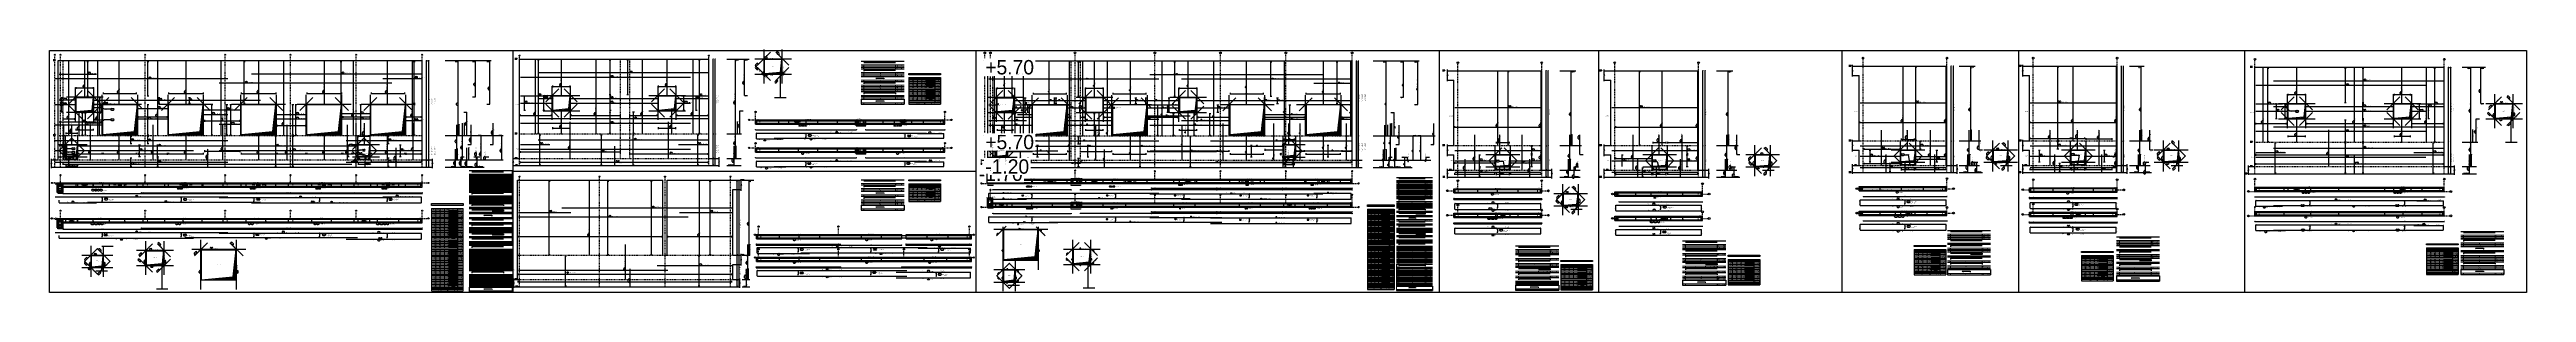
# Model space of a CAD drawing. Header units: metres. Extents: x 419734 to 420376, y 4564732 to 4565123.
# Drawn here: x 419946.1 to 420376.3, y 4564863.9 to 4564906.1 of the extents above; entities that cross this region are included whole.
import ezdxf
from ezdxf.enums import TextEntityAlignment as Align

# ---------------------------------------------------------------- set-up
doc = ezdxf.new("R2018")
doc.units = ezdxf.units.M
for name, pattern in [('HIDDEN4', [0.09375, 0.0625, -0.03125]), ('NASCOSTA', [0.375, 0.25, -0.125]), ('TRATTO-PUNTO', [1, 0.5, -0.25, 0, -0.25])]:
    doc.linetypes.add(name, pattern=pattern)
doc.layers.get('Defpoints').update_dxf_attribs({"color": 5})
for name, color, linetype in [('07-SIMBOLI', 1, 'Continuous'), ('Standart', 7, 'Continuous'), ('SW_ASSI', 7, 'TRATTO-PUNTO'), ('SW_CANDELE', 252, 'Continuous'), ('SW_DIM', 33, 'Continuous'), ('SW_MAGRONE', 2, 'Continuous'), ('SW_QUOTE', 1, 'Continuous'), ('SW_SEZIONI-ARMATURA', 3, 'Continuous'), ('SW_SEZIONI_CARPENTERIA', 4, 'Continuous'), ('SW_TRATT', 7, 'NASCOSTA'), ('SW_TRATT_GRIGIO', 252, 'NASCOSTA'), ('SW_TRATTEGGIO_252', 252, 'Continuous'), ('SW_TXT_TESTI', 1, 'Continuous'), ('SW_VISTE', 1, 'Continuous')]:
    doc.layers.add(name, color=color, linetype=linetype)
doc.styles.add('arial_1_18', font='arial.ttf', dxfattribs={"height": 0.2})
doc.styles.get("Standard").update_dxf_attribs({"font": 'arial.ttf'})
doc.styles.add('SWS', font='ARIALN.TTF')
doc.styles.add('symbol_1_18', font='symbol.ttf', dxfattribs={"height": 0.2})
doc.styles.add('times new roman_1_18', font='times.ttf', dxfattribs={"height": 0.2})
doc.dimstyles.new('DIM-SW-20_cm', dxfattribs={"dimtxt": 0.04, "dimasz": 0.03, "dimexe": 0.125, "dimexo": 0.125, "dimgap": 0.02, "dimtad": 1, "dimdec": 0, "dimlfac": 100, "dimzin": 1, "dimdsep": 46, "dimtxsty": 'SWS', "dimblk1": 'D', "dimblk2": 'D', "dimsah": 1, "dimcen": 0.003, "dimdle": 0.0625, "dimse1": 1, "dimse2": 1, "dimclrd": 256, "dimclre": 256, "dimclrt": 256, "dimazin": 0, "dimtfac": 0.75, "dimtdec": 0, "dimtmove": 1, "dimatfit": 3, "dimldrblk": 'D', "dimfxl": 0.125, "dimtvp": 1.5, "dimtolj": 1, "dimtzin": 0, "dimarcsym": 0})

# ---------------------------------------------------------------- blocks, each defined once
blk = doc.blocks.new('D')
for p, q in [((-1, 0), (1, 0)), ((0, 2), (0, -2))]:
    blk.add_line(p, q)
at = {"const_width": 0.141}
blk.add_lwpolyline([(0, 0), (0, 0)], dxfattribs=at)
blk = doc.blocks.new('*D1546')
at = {"layer": 'Defpoints', "color": 0, "ltscale": 0.5, "transparency": 16777216}
for p in [(420173.01, 4564904.1), (420173.01, 4564903.98), (420173.08, 4564903.98)]:
    blk.add_point(p, dxfattribs=at)
at = {"layer": 'SW_DIM', "lineweight": -2, "ltscale": 0.5, "transparency": 16777216}
blk.add_line((420173.08, 4564904.07), (420173.08, 4564904.01), dxfattribs=at)
at = {"layer": 'SW_DIM', "lineweight": -2, "ltscale": 0.5, "transparency": 16777216, "xscale": 0.03, "yscale": 0.03, "zscale": 0.03}
for p, rotation in [((420173.08, 4564904.1), 90), ((420173.08, 4564903.98), 270)]:
    blk.add_blockref('D', p, dxfattribs=dict(at, rotation=rotation))
at = {"layer": 'SW_DIM', "ltscale": 0.5, "transparency": 16777216, "insert": (420173.04, 4564904.05), "char_height": 0.04, "attachment_point": 5, "rotation": 90, "style": 'SWS'}
blk.add_mtext('\\A1;13', dxfattribs=at)
blk = doc.blocks.new('*D1547')
at = {"layer": 'Defpoints', "color": 0, "transparency": 16777216}
for p in [(420173.01, 4564903.98), (420173.08, 4564891.23), (420173.08, 4564891.23)]:
    blk.add_point(p, dxfattribs=at)
at = {"layer": 'SW_DIM', "lineweight": -2, "transparency": 16777216}
blk.add_line((420173.08, 4564903.95), (420173.08, 4564891.26), dxfattribs=at)
at = {"layer": 'SW_DIM', "lineweight": -2, "transparency": 16777216, "xscale": 0.03, "yscale": 0.03, "zscale": 0.03}
for p, rotation in [((420173.08, 4564903.98), 90), ((420173.08, 4564891.23), 270)]:
    blk.add_blockref('D', p, dxfattribs=dict(at, rotation=rotation))
at = {"layer": 'SW_DIM', "transparency": 16777216, "insert": (420173.04, 4564897.6), "char_height": 0.04, "attachment_point": 5, "rotation": 90, "style": 'SWS'}
blk.add_mtext('\\A1;1275', dxfattribs=at)
blk = doc.blocks.new('*D1548')
at = {"layer": 'Defpoints', "color": 0, "transparency": 16777216}
for p in [(420173.08, 4564891.23), (420173.08, 4564891.1), (420173.08, 4564891.1)]:
    blk.add_point(p, dxfattribs=at)
at = {"layer": 'SW_DIM', "lineweight": -2, "transparency": 16777216}
blk.add_line((420173.08, 4564891.2), (420173.08, 4564891.13), dxfattribs=at)
at = {"layer": 'SW_DIM', "lineweight": -2, "transparency": 16777216, "xscale": 0.03, "yscale": 0.03, "zscale": 0.03}
for p, rotation in [((420173.08, 4564891.23), 90), ((420173.08, 4564891.1), 270)]:
    blk.add_blockref('D', p, dxfattribs=dict(at, rotation=rotation))
at = {"layer": 'SW_DIM', "transparency": 16777216, "insert": (420173.04, 4564891.18), "char_height": 0.04, "attachment_point": 5, "rotation": 90, "style": 'SWS'}
blk.add_mtext('\\A1;12', dxfattribs=at)
blk = doc.blocks.new('*D1549')
at = {"layer": 'Defpoints', "color": 0, "transparency": 16777216}
for p in [(420173.08, 4564891.1), (420173.08, 4564890.98), (420173.08, 4564890.98)]:
    blk.add_point(p, dxfattribs=at)
at = {"layer": 'SW_DIM', "lineweight": -2, "transparency": 16777216}
blk.add_line((420173.08, 4564891.07), (420173.08, 4564891.01), dxfattribs=at)
at = {"layer": 'SW_DIM', "lineweight": -2, "transparency": 16777216, "xscale": 0.03, "yscale": 0.03, "zscale": 0.03}
for p, rotation in [((420173.08, 4564891.1), 90), ((420173.08, 4564890.98), 270)]:
    blk.add_blockref('D', p, dxfattribs=dict(at, rotation=rotation))
at = {"layer": 'SW_DIM', "transparency": 16777216, "insert": (420173.04, 4564891.03), "char_height": 0.04, "attachment_point": 5, "rotation": 90, "style": 'SWS'}
blk.add_mtext('\\A1;12', dxfattribs=at)
blk = doc.blocks.new('*D1550')
at = {"layer": 'Defpoints', "color": 0, "transparency": 16777216}
for p in [(420173.08, 4564890.98), (420173.08, 4564886.98), (420173.08, 4564886.98)]:
    blk.add_point(p, dxfattribs=at)
at = {"layer": 'SW_DIM', "lineweight": -2, "transparency": 16777216}
blk.add_line((420173.08, 4564890.95), (420173.08, 4564887.01), dxfattribs=at)
at = {"layer": 'SW_DIM', "lineweight": -2, "transparency": 16777216, "xscale": 0.03, "yscale": 0.03, "zscale": 0.03}
for p, rotation in [((420173.08, 4564890.98), 90), ((420173.08, 4564886.98), 270)]:
    blk.add_blockref('D', p, dxfattribs=dict(at, rotation=rotation))
at = {"layer": 'SW_DIM', "transparency": 16777216, "insert": (420173.04, 4564888.98), "char_height": 0.04, "attachment_point": 5, "rotation": 90, "style": 'SWS'}
blk.add_mtext('\\A1;400', dxfattribs=at)
blk = doc.blocks.new('*D1551')
at = {"layer": 'Defpoints', "color": 0, "transparency": 16777216}
for p in [(420173.08, 4564886.98), (420173.08, 4564886.85), (420173.08, 4564886.85)]:
    blk.add_point(p, dxfattribs=at)
at = {"layer": 'SW_DIM', "lineweight": -2, "transparency": 16777216}
blk.add_line((420173.08, 4564886.95), (420173.08, 4564886.88), dxfattribs=at)
at = {"layer": 'SW_DIM', "lineweight": -2, "transparency": 16777216, "xscale": 0.03, "yscale": 0.03, "zscale": 0.03}
for p, rotation in [((420173.08, 4564886.98), 90), ((420173.08, 4564886.85), 270)]:
    blk.add_blockref('D', p, dxfattribs=dict(at, rotation=rotation))
at = {"layer": 'SW_DIM', "transparency": 16777216, "insert": (420173.04, 4564886.92), "char_height": 0.04, "attachment_point": 5, "rotation": 90, "style": 'SWS'}
blk.add_mtext('\\A1;12', dxfattribs=at)
blk = doc.blocks.new('*D1552')
at = {"layer": 'Defpoints', "color": 0, "transparency": 16777216}
for p in [(420173.08, 4564886.85), (420173.08, 4564886.73), (420173.08, 4564886.73)]:
    blk.add_point(p, dxfattribs=at)
at = {"layer": 'SW_DIM', "lineweight": -2, "transparency": 16777216}
blk.add_line((420173.08, 4564886.82), (420173.08, 4564886.76), dxfattribs=at)
at = {"layer": 'SW_DIM', "lineweight": -2, "transparency": 16777216, "xscale": 0.03, "yscale": 0.03, "zscale": 0.03}
for p, rotation in [((420173.08, 4564886.85), 90), ((420173.08, 4564886.73), 270)]:
    blk.add_blockref('D', p, dxfattribs=dict(at, rotation=rotation))
at = {"layer": 'SW_DIM', "transparency": 16777216, "insert": (420173.04, 4564886.8), "char_height": 0.04, "attachment_point": 5, "rotation": 90, "style": 'SWS'}
blk.add_mtext('\\A1;12', dxfattribs=at)
blk = doc.blocks.new('*D1553')
at = {"layer": 'Defpoints', "color": 0, "transparency": 16777216}
for p in [(420173.08, 4564886.73), (420173.08, 4564886.48), (420173.08, 4564886.48)]:
    blk.add_point(p, dxfattribs=at)
at = {"layer": 'SW_DIM', "lineweight": -2, "transparency": 16777216}
blk.add_line((420173.08, 4564886.7), (420173.08, 4564886.51), dxfattribs=at)
at = {"layer": 'SW_DIM', "lineweight": -2, "transparency": 16777216, "xscale": 0.03, "yscale": 0.03, "zscale": 0.03}
for p, rotation in [((420173.08, 4564886.73), 90), ((420173.08, 4564886.48), 270)]:
    blk.add_blockref('D', p, dxfattribs=dict(at, rotation=rotation))
at = {"layer": 'SW_DIM', "transparency": 16777216, "insert": (420173.04, 4564886.6), "char_height": 0.04, "attachment_point": 5, "rotation": 90, "style": 'SWS'}
blk.add_mtext('\\A1;25', dxfattribs=at)
blk = doc.blocks.new('*D1554')
at = {"layer": 'Defpoints', "color": 0, "transparency": 16777216}
for p in [(420173.08, 4564886.48), (420173.08, 4564886.35), (420173.08, 4564886.35)]:
    blk.add_point(p, dxfattribs=at)
at = {"layer": 'SW_DIM', "lineweight": -2, "transparency": 16777216}
blk.add_line((420173.08, 4564886.45), (420173.08, 4564886.38), dxfattribs=at)
at = {"layer": 'SW_DIM', "lineweight": -2, "transparency": 16777216, "xscale": 0.03, "yscale": 0.03, "zscale": 0.03}
for p, rotation in [((420173.08, 4564886.48), 90), ((420173.08, 4564886.35), 270)]:
    blk.add_blockref('D', p, dxfattribs=dict(at, rotation=rotation))
at = {"layer": 'SW_DIM', "transparency": 16777216, "insert": (420173.04, 4564886.42), "char_height": 0.04, "attachment_point": 5, "rotation": 90, "style": 'SWS'}
blk.add_mtext('\\A1;13', dxfattribs=at)
blk = doc.blocks.new('*D1555')
at = {"layer": 'Defpoints', "color": 0, "transparency": 16777216}
for p in [(420173.08, 4564886.35), (420173.08, 4564885.77), (420173.08, 4564885.77)]:
    blk.add_point(p, dxfattribs=at)
at = {"layer": 'SW_DIM', "lineweight": -2, "transparency": 16777216}
blk.add_line((420173.08, 4564886.32), (420173.08, 4564885.8), dxfattribs=at)
at = {"layer": 'SW_DIM', "lineweight": -2, "transparency": 16777216, "xscale": 0.03, "yscale": 0.03, "zscale": 0.03}
for p, rotation in [((420173.08, 4564886.35), 90), ((420173.08, 4564885.77), 270)]:
    blk.add_blockref('D', p, dxfattribs=dict(at, rotation=rotation))
at = {"layer": 'SW_DIM', "transparency": 16777216, "insert": (420173.04, 4564886.06), "char_height": 0.04, "attachment_point": 5, "rotation": 90, "style": 'SWS'}
blk.add_mtext('\\A1;58.7', dxfattribs=at)
blk = doc.blocks.new('*D1556')
at = {"layer": 'Defpoints', "color": 0, "transparency": 16777216}
for p in [(420173.08, 4564885.77), (420173.08, 4564885.73), (420173.08, 4564885.73)]:
    blk.add_point(p, dxfattribs=at)
at = {"layer": 'SW_DIM', "lineweight": -2, "transparency": 16777216}
for p, q in [((420173.08, 4564885.8), (420173.08, 4564885.83)), ((420173.08, 4564885.77), (420173.08, 4564885.73)), ((420173.08, 4564885.7), (420173.08, 4564885.67))]:
    blk.add_line(p, q, dxfattribs=at)
at = {"layer": 'SW_DIM', "lineweight": -2, "transparency": 16777216, "xscale": 0.03, "yscale": 0.03, "zscale": 0.03}
for p, rotation in [((420173.08, 4564885.77), 270), ((420173.08, 4564885.73), 90)]:
    blk.add_blockref('D', p, dxfattribs=dict(at, rotation=rotation))
at = {"layer": 'SW_DIM', "transparency": 16777216, "insert": (420173.04, 4564885.84), "char_height": 0.04, "attachment_point": 5, "rotation": 90, "style": 'SWS'}
blk.add_mtext('\\A1;3.7', dxfattribs=at)
blk = doc.blocks.new('*D1557')
at = {"layer": 'Defpoints', "color": 0, "transparency": 16777216}
for p in [(420173.08, 4564885.73), (420173.08, 4564885.6), (420173.08, 4564885.6)]:
    blk.add_point(p, dxfattribs=at)
at = {"layer": 'SW_DIM', "lineweight": -2, "transparency": 16777216}
blk.add_line((420173.08, 4564885.7), (420173.08, 4564885.63), dxfattribs=at)
at = {"layer": 'SW_DIM', "lineweight": -2, "transparency": 16777216, "xscale": 0.03, "yscale": 0.03, "zscale": 0.03}
for p, rotation in [((420173.08, 4564885.73), 90), ((420173.08, 4564885.6), 270)]:
    blk.add_blockref('D', p, dxfattribs=dict(at, rotation=rotation))
at = {"layer": 'SW_DIM', "transparency": 16777216, "insert": (420173.04, 4564885.67), "char_height": 0.04, "attachment_point": 5, "rotation": 90, "style": 'SWS'}
blk.add_mtext('\\A1;13', dxfattribs=at)
blk = doc.blocks.new('*D1558')
at = {"layer": 'Defpoints', "color": 0, "transparency": 16777216}
for p in [(420173.37, 4564886.35), (420173.37, 4564885.6), (420173.44, 4564886.35)]:
    blk.add_point(p, dxfattribs=at)
at = {"layer": 'SW_DIM', "lineweight": -2, "transparency": 16777216}
blk.add_line((420173.44, 4564885.63), (420173.44, 4564886.32), dxfattribs=at)
at = {"layer": 'SW_DIM', "lineweight": -2, "transparency": 16777216, "xscale": 0.03, "yscale": 0.03, "zscale": 0.03}
for p, rotation in [((420173.44, 4564886.35), 90), ((420173.44, 4564885.6), 270)]:
    blk.add_blockref('D', p, dxfattribs=dict(at, rotation=rotation))
at = {"layer": 'SW_DIM', "transparency": 16777216, "insert": (420173.4, 4564885.98), "char_height": 0.04, "attachment_point": 5, "rotation": 90, "style": 'SWS'}
blk.add_mtext('\\A1;75', dxfattribs=at)
blk = doc.blocks.new('*D1559')
at = {"layer": 'Defpoints', "color": 0, "transparency": 16777216}
for p in [(420173.37, 4564886.35), (420173.44, 4564886.85), (420173.44, 4564886.85)]:
    blk.add_point(p, dxfattribs=at)
at = {"layer": 'SW_DIM', "lineweight": -2, "transparency": 16777216}
blk.add_line((420173.44, 4564886.38), (420173.44, 4564886.82), dxfattribs=at)
at = {"layer": 'SW_DIM', "lineweight": -2, "transparency": 16777216, "xscale": 0.03, "yscale": 0.03, "zscale": 0.03}
for p, rotation in [((420173.44, 4564886.85), 90), ((420173.44, 4564886.35), 270)]:
    blk.add_blockref('D', p, dxfattribs=dict(at, rotation=rotation))
at = {"layer": 'SW_DIM', "transparency": 16777216, "insert": (420173.4, 4564886.6), "char_height": 0.04, "attachment_point": 5, "rotation": 90, "style": 'SWS'}
blk.add_mtext('\\A1;50', dxfattribs=at)
blk = doc.blocks.new('*D1560')
at = {"layer": 'Defpoints', "color": 0, "transparency": 16777216}
for p in [(420173.37, 4564891.1), (420173.44, 4564891.1), (420173.44, 4564886.85)]:
    blk.add_point(p, dxfattribs=at)
at = {"layer": 'SW_DIM', "lineweight": -2, "transparency": 16777216}
blk.add_line((420173.44, 4564886.88), (420173.44, 4564891.07), dxfattribs=at)
at = {"layer": 'SW_DIM', "lineweight": -2, "transparency": 16777216, "xscale": 0.03, "yscale": 0.03, "zscale": 0.03}
for p, rotation in [((420173.44, 4564891.1), 90), ((420173.44, 4564886.85), 270)]:
    blk.add_blockref('D', p, dxfattribs=dict(at, rotation=rotation))
at = {"layer": 'SW_DIM', "transparency": 16777216, "insert": (420173.4, 4564888.98), "char_height": 0.04, "attachment_point": 5, "rotation": 90, "style": 'SWS'}
blk.add_mtext('\\A1;425', dxfattribs=at)
blk = doc.blocks.new('*D1561')
at = {"layer": 'Defpoints', "color": 0, "transparency": 16777216}
for p in [(420173.37, 4564904.1), (420173.44, 4564904.1), (420173.37, 4564891.1)]:
    blk.add_point(p, dxfattribs=at)
at = {"layer": 'SW_DIM', "lineweight": -2, "transparency": 16777216}
blk.add_line((420173.44, 4564891.13), (420173.44, 4564904.07), dxfattribs=at)
at = {"layer": 'SW_DIM', "lineweight": -2, "transparency": 16777216, "xscale": 0.03, "yscale": 0.03, "zscale": 0.03}
for p, rotation in [((420173.44, 4564904.1), 90), ((420173.44, 4564891.1), 270)]:
    blk.add_blockref('D', p, dxfattribs=dict(at, rotation=rotation))
at = {"layer": 'SW_DIM', "transparency": 16777216, "insert": (420173.4, 4564897.6), "char_height": 0.04, "attachment_point": 5, "rotation": 90, "style": 'SWS'}
blk.add_mtext('\\A1;1300', dxfattribs=at)
blk = doc.blocks.new('*D1594')
at = {"layer": 'Defpoints', "color": 0, "transparency": 16777216}
for p in [(420178.01, 4564892.98), (420178.51, 4564892.98), (420178.25, 4564891.1)]:
    blk.add_point(p, dxfattribs=at)
at = {"layer": 'SW_DIM', "lineweight": -2, "transparency": 16777216}
blk.add_line((420178.51, 4564891.13), (420178.51, 4564892.95), dxfattribs=at)
at = {"layer": 'SW_DIM', "lineweight": -2, "transparency": 16777216, "xscale": 0.03, "yscale": 0.03, "zscale": 0.03}
for p, rotation in [((420178.51, 4564892.98), 90), ((420178.51, 4564891.1), 270)]:
    blk.add_blockref('D', p, dxfattribs=dict(at, rotation=rotation))
at = {"layer": 'SW_DIM', "transparency": 16777216, "insert": (420178.47, 4564892.04), "char_height": 0.04, "attachment_point": 5, "rotation": 90, "style": 'SWS'}
blk.add_mtext('\\A1;188', dxfattribs=at)
blk = doc.blocks.new('*D1595')
at = {"layer": 'Defpoints', "color": 0, "transparency": 16777216}
for p in [(420178.97, 4564893.23), (420179.23, 4564893.23), (420179.62, 4564891.1)]:
    blk.add_point(p, dxfattribs=at)
at = {"layer": 'SW_DIM', "lineweight": -2, "transparency": 16777216}
blk.add_line((420179.23, 4564891.13), (420179.23, 4564893.2), dxfattribs=at)
at = {"layer": 'SW_DIM', "lineweight": -2, "transparency": 16777216, "xscale": 0.03, "yscale": 0.03, "zscale": 0.03}
for p, rotation in [((420179.23, 4564893.23), 90), ((420179.23, 4564891.1), 270)]:
    blk.add_blockref('D', p, dxfattribs=dict(at, rotation=rotation))
at = {"layer": 'SW_DIM', "transparency": 16777216, "insert": (420179.19, 4564892.17), "char_height": 0.04, "attachment_point": 5, "rotation": 90, "style": 'SWS'}
blk.add_mtext('\\A1;212', dxfattribs=at)
blk = doc.blocks.new('*D1596')
at = {"layer": 'Defpoints', "color": 0, "transparency": 16777216}
for p in [(420177.77, 4564888.73), (420178.01, 4564886.85), (420178.24, 4564886.85)]:
    blk.add_point(p, dxfattribs=at)
at = {"layer": 'SW_DIM', "lineweight": -2, "transparency": 16777216}
blk.add_line((420178.24, 4564888.7), (420178.24, 4564886.88), dxfattribs=at)
at = {"layer": 'SW_DIM', "lineweight": -2, "transparency": 16777216, "xscale": 0.03, "yscale": 0.03, "zscale": 0.03}
for p, rotation in [((420178.24, 4564888.73), 90), ((420178.24, 4564886.85), 270)]:
    blk.add_blockref('D', p, dxfattribs=dict(at, rotation=rotation))
at = {"layer": 'SW_DIM', "transparency": 16777216, "insert": (420178.2, 4564887.79), "char_height": 0.04, "attachment_point": 5, "rotation": 90, "style": 'SWS'}
blk.add_mtext('\\A1;188', dxfattribs=at)
blk = doc.blocks.new('*D1562')
at = {"layer": 'Defpoints', "color": 0, "transparency": 16777216}
for p in [(420179.97, 4564888.98), (420179.97, 4564888.98), (420179.99, 4564886.85)]:
    blk.add_point(p, dxfattribs=at)
at = {"layer": 'SW_DIM', "lineweight": -2, "transparency": 16777216}
blk.add_line((420179.97, 4564886.88), (420179.97, 4564888.95), dxfattribs=at)
at = {"layer": 'SW_DIM', "lineweight": -2, "transparency": 16777216, "xscale": 0.03, "yscale": 0.03, "zscale": 0.03}
for p, rotation in [((420179.97, 4564888.98), 90), ((420179.97, 4564886.85), 270)]:
    blk.add_blockref('D', p, dxfattribs=dict(at, rotation=rotation))
at = {"layer": 'SW_DIM', "transparency": 16777216, "insert": (420179.93, 4564887.92), "char_height": 0.04, "attachment_point": 5, "rotation": 90, "style": 'SWS'}
blk.add_mtext('\\A1;212', dxfattribs=at)
blk = doc.blocks.new('*D1597')
at = {"layer": 'Defpoints', "color": 0, "transparency": 16777216}
for p in [(420113.8, 4564865.78), (420113.78, 4564865.15), (420113.8, 4564865.15)]:
    blk.add_point(p, dxfattribs=at)
at = {"layer": 'SW_DIM', "lineweight": -2, "transparency": 16777216}
blk.add_line((420113.78, 4564865.75), (420113.78, 4564865.18), dxfattribs=at)
at = {"layer": 'SW_DIM', "lineweight": -2, "transparency": 16777216, "xscale": 0.03, "yscale": 0.03, "zscale": 0.03}
for p, rotation in [((420113.78, 4564865.78), 90), ((420113.78, 4564865.15), 270)]:
    blk.add_blockref('D', p, dxfattribs=dict(at, rotation=rotation))
at = {"layer": 'SW_DIM', "transparency": 16777216, "insert": (420113.74, 4564865.46), "char_height": 0.04, "attachment_point": 5, "rotation": 90, "style": 'SWS'}
blk.add_mtext('\\A1;63', dxfattribs=at)
blk = doc.blocks.new('*D1563')
at = {"layer": 'Defpoints', "color": 0, "transparency": 16777216}
for p in [(420126.64, 4564868.85), (420126.44, 4564864.72), (420126.64, 4564864.72)]:
    blk.add_point(p, dxfattribs=at)
at = {"layer": 'SW_DIM', "lineweight": -2, "transparency": 16777216}
blk.add_line((420126.44, 4564868.82), (420126.44, 4564864.75), dxfattribs=at)
at = {"layer": 'SW_DIM', "lineweight": -2, "transparency": 16777216, "xscale": 0.03, "yscale": 0.03, "zscale": 0.03}
for p, rotation in [((420126.44, 4564868.85), 90), ((420126.44, 4564864.72), 270)]:
    blk.add_blockref('D', p, dxfattribs=dict(at, rotation=rotation))
at = {"layer": 'SW_DIM', "transparency": 16777216, "insert": (420126.4, 4564866.79), "char_height": 0.04, "attachment_point": 5, "rotation": 90, "style": 'SWS'}
blk.add_mtext('\\A1;412', dxfattribs=at)
blk = doc.blocks.new('*D1564')
at = {"layer": 'Defpoints', "color": 0, "transparency": 16777216}
for p in [(420108.92, 4564884.45), (420108.97, 4564884.45), (420108.97, 4564882.82)]:
    blk.add_point(p, dxfattribs=at)
at = {"layer": 'SW_DIM', "lineweight": -2, "transparency": 16777216}
blk.add_line((420108.92, 4564882.85), (420108.92, 4564884.42), dxfattribs=at)
at = {"layer": 'SW_DIM', "lineweight": -2, "transparency": 16777216, "xscale": 0.03, "yscale": 0.03, "zscale": 0.03}
for p, rotation in [((420108.92, 4564884.45), 90), ((420108.92, 4564882.82), 270)]:
    blk.add_blockref('D', p, dxfattribs=dict(at, rotation=rotation))
at = {"layer": 'SW_DIM', "transparency": 16777216, "insert": (420108.88, 4564883.64), "char_height": 0.04, "attachment_point": 5, "rotation": 90, "style": 'SWS'}
blk.add_mtext('\\A1;163', dxfattribs=at)
blk = doc.blocks.new('*D1565')
at = {"layer": 'Defpoints', "color": 0, "transparency": 16777216}
for p in [(420109.07, 4564882.72), (420109.94, 4564882.72), (420109.94, 4564882.53)]:
    blk.add_point(p, dxfattribs=at)
at = {"layer": 'SW_DIM', "lineweight": -2, "transparency": 16777216}
blk.add_line((420109.1, 4564882.53), (420109.91, 4564882.53), dxfattribs=at)
at = {"layer": 'SW_DIM', "lineweight": -2, "transparency": 16777216, "xscale": 0.03, "yscale": 0.03, "zscale": 0.03, "rotation": 180}
blk.add_blockref('D', (420109.07, 4564882.53), dxfattribs=at)
at = {"layer": 'SW_DIM', "lineweight": -2, "transparency": 16777216, "xscale": 0.03, "yscale": 0.03, "zscale": 0.03}
blk.add_blockref('D', (420109.94, 4564882.53), dxfattribs=at)
at = {"layer": 'SW_DIM', "transparency": 16777216, "insert": (420109.5, 4564882.57), "char_height": 0.04, "attachment_point": 5, "style": 'SWS'}
blk.add_mtext('\\A1;87', dxfattribs=at)
blk = doc.blocks.new('*D1566')
at = {"layer": 'Defpoints', "color": 0, "transparency": 16777216}
for p in [(420108.92, 4564878.72), (420108.97, 4564880.35), (420108.97, 4564878.72)]:
    blk.add_point(p, dxfattribs=at)
at = {"layer": 'SW_DIM', "lineweight": -2, "transparency": 16777216}
blk.add_line((420108.92, 4564880.32), (420108.92, 4564878.75), dxfattribs=at)
at = {"layer": 'SW_DIM', "lineweight": -2, "transparency": 16777216, "xscale": 0.03, "yscale": 0.03, "zscale": 0.03}
for p, rotation in [((420108.92, 4564880.35), 90), ((420108.92, 4564878.72), 270)]:
    blk.add_blockref('D', p, dxfattribs=dict(at, rotation=rotation))
at = {"layer": 'SW_DIM', "transparency": 16777216, "insert": (420108.88, 4564879.54), "char_height": 0.04, "attachment_point": 5, "rotation": 90, "style": 'SWS'}
blk.add_mtext('\\A1;163', dxfattribs=at)
blk = doc.blocks.new('*D1567')
at = {"layer": 'Defpoints', "color": 0, "transparency": 16777216}
for p in [(420109.07, 4564878.62), (420109.94, 4564878.62), (420109.94, 4564878.57)]:
    blk.add_point(p, dxfattribs=at)
at = {"layer": 'SW_DIM', "lineweight": -2, "transparency": 16777216}
blk.add_line((420109.1, 4564878.57), (420109.91, 4564878.57), dxfattribs=at)
at = {"layer": 'SW_DIM', "lineweight": -2, "transparency": 16777216, "xscale": 0.03, "yscale": 0.03, "zscale": 0.03, "rotation": 180}
blk.add_blockref('D', (420109.07, 4564878.57), dxfattribs=at)
at = {"layer": 'SW_DIM', "lineweight": -2, "transparency": 16777216, "xscale": 0.03, "yscale": 0.03, "zscale": 0.03}
blk.add_blockref('D', (420109.94, 4564878.57), dxfattribs=at)
at = {"layer": 'SW_DIM', "transparency": 16777216, "insert": (420109.5, 4564878.61), "char_height": 0.04, "attachment_point": 5, "style": 'SWS'}
blk.add_mtext('\\A1;87', dxfattribs=at)
blk = doc.blocks.new('*D1568')
at = {"layer": 'Defpoints', "color": 0, "transparency": 16777216}
for p in [(420109.94, 4564877.66), (420123.52, 4564877.66), (420123.52, 4564877.61)]:
    blk.add_point(p, dxfattribs=at)
at = {"layer": 'SW_DIM', "lineweight": -2, "transparency": 16777216}
blk.add_line((420109.97, 4564877.61), (420123.49, 4564877.61), dxfattribs=at)
at = {"layer": 'SW_DIM', "lineweight": -2, "transparency": 16777216, "xscale": 0.03, "yscale": 0.03, "zscale": 0.03, "rotation": 180}
blk.add_blockref('D', (420109.94, 4564877.61), dxfattribs=at)
at = {"layer": 'SW_DIM', "lineweight": -2, "transparency": 16777216, "xscale": 0.03, "yscale": 0.03, "zscale": 0.03}
blk.add_blockref('D', (420123.52, 4564877.61), dxfattribs=at)
at = {"layer": 'SW_DIM', "transparency": 16777216, "insert": (420116.73, 4564877.65), "char_height": 0.04, "attachment_point": 5, "style": 'SWS'}
blk.add_mtext('\\A1;1357', dxfattribs=at)
blk = doc.blocks.new('*D1569')
at = {"layer": 'Defpoints', "color": 0, "transparency": 16777216}
for p in [(420109.94, 4564881.76), (420109.94, 4564881.71), (420123.52, 4564881.76)]:
    blk.add_point(p, dxfattribs=at)
at = {"layer": 'SW_DIM', "lineweight": -2, "transparency": 16777216}
blk.add_line((420123.49, 4564881.71), (420109.97, 4564881.71), dxfattribs=at)
at = {"layer": 'SW_DIM', "lineweight": -2, "transparency": 16777216, "xscale": 0.03, "yscale": 0.03, "zscale": 0.03, "rotation": 180}
blk.add_blockref('D', (420109.94, 4564881.71), dxfattribs=at)
at = {"layer": 'SW_DIM', "lineweight": -2, "transparency": 16777216, "xscale": 0.03, "yscale": 0.03, "zscale": 0.03}
blk.add_blockref('D', (420123.52, 4564881.71), dxfattribs=at)
at = {"layer": 'SW_DIM', "transparency": 16777216, "insert": (420116.73, 4564881.75), "char_height": 0.04, "attachment_point": 5, "style": 'SWS'}
blk.add_mtext('\\A1;1357', dxfattribs=at)
blk = doc.blocks.new('*D1570')
at = {"layer": 'Defpoints', "color": 0, "transparency": 16777216}
for p in [(420125.24, 4564883.7), (420125.41, 4564883.7), (420125.24, 4564882.82)]:
    blk.add_point(p, dxfattribs=at)
at = {"layer": 'SW_DIM', "lineweight": -2, "transparency": 16777216}
blk.add_line((420125.41, 4564882.85), (420125.41, 4564883.67), dxfattribs=at)
at = {"layer": 'SW_DIM', "lineweight": -2, "transparency": 16777216, "xscale": 0.03, "yscale": 0.03, "zscale": 0.03}
for p, rotation in [((420125.41, 4564883.7), 90), ((420125.41, 4564882.82), 270)]:
    blk.add_blockref('D', p, dxfattribs=dict(at, rotation=rotation))
at = {"layer": 'SW_DIM', "transparency": 16777216, "insert": (420125.37, 4564883.26), "char_height": 0.04, "attachment_point": 5, "rotation": 90, "style": 'SWS'}
blk.add_mtext('\\A1;88', dxfattribs=at)
blk = doc.blocks.new('*D1571')
at = {"layer": 'Defpoints', "color": 0, "transparency": 16777216}
for p in [(420123.52, 4564882.72), (420125.14, 4564882.72), (420125.14, 4564882.53)]:
    blk.add_point(p, dxfattribs=at)
at = {"layer": 'SW_DIM', "lineweight": -2, "transparency": 16777216}
blk.add_line((420123.55, 4564882.53), (420125.11, 4564882.53), dxfattribs=at)
at = {"layer": 'SW_DIM', "lineweight": -2, "transparency": 16777216, "xscale": 0.03, "yscale": 0.03, "zscale": 0.03, "rotation": 180}
blk.add_blockref('D', (420123.52, 4564882.53), dxfattribs=at)
at = {"layer": 'SW_DIM', "lineweight": -2, "transparency": 16777216, "xscale": 0.03, "yscale": 0.03, "zscale": 0.03}
blk.add_blockref('D', (420125.14, 4564882.53), dxfattribs=at)
at = {"layer": 'SW_DIM', "transparency": 16777216, "insert": (420124.33, 4564882.57), "char_height": 0.04, "attachment_point": 5, "style": 'SWS'}
blk.add_mtext('\\A1;162', dxfattribs=at)
blk = doc.blocks.new('*D1572')
at = {"layer": 'Defpoints', "color": 0, "transparency": 16777216}
for p in [(420137.46, 4564882.07), (420138.08, 4564882.07), (420138.08, 4564882.02)]:
    blk.add_point(p, dxfattribs=at)
at = {"layer": 'SW_DIM', "lineweight": -2, "transparency": 16777216}
blk.add_line((420137.49, 4564882.02), (420138.05, 4564882.02), dxfattribs=at)
at = {"layer": 'SW_DIM', "lineweight": -2, "transparency": 16777216, "xscale": 0.03, "yscale": 0.03, "zscale": 0.03, "rotation": 180}
blk.add_blockref('D', (420137.46, 4564882.02), dxfattribs=at)
at = {"layer": 'SW_DIM', "lineweight": -2, "transparency": 16777216, "xscale": 0.03, "yscale": 0.03, "zscale": 0.03}
blk.add_blockref('D', (420138.08, 4564882.02), dxfattribs=at)
at = {"layer": 'SW_DIM', "transparency": 16777216, "insert": (420137.77, 4564882.06), "char_height": 0.04, "attachment_point": 5, "style": 'SWS'}
blk.add_mtext('\\A1;62', dxfattribs=at)
blk = doc.blocks.new('*D1573')
at = {"layer": 'Defpoints', "color": 0, "transparency": 16777216}
for p in [(420138.08, 4564882.07), (420148.83, 4564882.07), (420148.83, 4564882.02)]:
    blk.add_point(p, dxfattribs=at)
at = {"layer": 'SW_DIM', "lineweight": -2, "transparency": 16777216}
blk.add_line((420138.11, 4564882.02), (420148.8, 4564882.02), dxfattribs=at)
at = {"layer": 'SW_DIM', "lineweight": -2, "transparency": 16777216, "xscale": 0.03, "yscale": 0.03, "zscale": 0.03, "rotation": 180}
blk.add_blockref('D', (420138.08, 4564882.02), dxfattribs=at)
at = {"layer": 'SW_DIM', "lineweight": -2, "transparency": 16777216, "xscale": 0.03, "yscale": 0.03, "zscale": 0.03}
blk.add_blockref('D', (420148.83, 4564882.02), dxfattribs=at)
at = {"layer": 'SW_DIM', "transparency": 16777216, "insert": (420143.45, 4564882.06), "char_height": 0.04, "attachment_point": 5, "style": 'SWS'}
blk.add_mtext('\\A1;1075', dxfattribs=at)
blk = doc.blocks.new('*D1574')
at = {"layer": 'Defpoints', "color": 0, "transparency": 16777216}
for p in [(420148.83, 4564882.07), (420149.45, 4564882.07), (420149.45, 4564882.02)]:
    blk.add_point(p, dxfattribs=at)
at = {"layer": 'SW_DIM', "lineweight": -2, "transparency": 16777216}
blk.add_line((420148.86, 4564882.02), (420149.42, 4564882.02), dxfattribs=at)
at = {"layer": 'SW_DIM', "lineweight": -2, "transparency": 16777216, "xscale": 0.03, "yscale": 0.03, "zscale": 0.03, "rotation": 180}
blk.add_blockref('D', (420148.83, 4564882.02), dxfattribs=at)
at = {"layer": 'SW_DIM', "lineweight": -2, "transparency": 16777216, "xscale": 0.03, "yscale": 0.03, "zscale": 0.03}
blk.add_blockref('D', (420149.45, 4564882.02), dxfattribs=at)
at = {"layer": 'SW_DIM', "transparency": 16777216, "insert": (420149.14, 4564882.06), "char_height": 0.04, "attachment_point": 5, "style": 'SWS'}
blk.add_mtext('\\A1;62', dxfattribs=at)
blk = doc.blocks.new('*D1575')
at = {"layer": 'Defpoints', "color": 0, "transparency": 16777216}
for p in [(420149.45, 4564882.07), (420160.21, 4564882.07), (420160.21, 4564882.02)]:
    blk.add_point(p, dxfattribs=at)
at = {"layer": 'SW_DIM', "lineweight": -2, "transparency": 16777216}
blk.add_line((420149.48, 4564882.02), (420160.18, 4564882.02), dxfattribs=at)
at = {"layer": 'SW_DIM', "lineweight": -2, "transparency": 16777216, "xscale": 0.03, "yscale": 0.03, "zscale": 0.03, "rotation": 180}
blk.add_blockref('D', (420149.45, 4564882.02), dxfattribs=at)
at = {"layer": 'SW_DIM', "lineweight": -2, "transparency": 16777216, "xscale": 0.03, "yscale": 0.03, "zscale": 0.03}
blk.add_blockref('D', (420160.21, 4564882.02), dxfattribs=at)
at = {"layer": 'SW_DIM', "transparency": 16777216, "insert": (420154.83, 4564882.06), "char_height": 0.04, "attachment_point": 5, "style": 'SWS'}
blk.add_mtext('\\A1;1075', dxfattribs=at)
blk = doc.blocks.new('*D1576')
at = {"layer": 'Defpoints', "color": 0, "transparency": 16777216}
for p in [(420160.21, 4564882.07), (420160.83, 4564882.07), (420160.83, 4564882.02)]:
    blk.add_point(p, dxfattribs=at)
at = {"layer": 'SW_DIM', "lineweight": -2, "transparency": 16777216}
blk.add_line((420160.24, 4564882.02), (420160.8, 4564882.02), dxfattribs=at)
at = {"layer": 'SW_DIM', "lineweight": -2, "transparency": 16777216, "xscale": 0.03, "yscale": 0.03, "zscale": 0.03, "rotation": 180}
blk.add_blockref('D', (420160.21, 4564882.02), dxfattribs=at)
at = {"layer": 'SW_DIM', "lineweight": -2, "transparency": 16777216, "xscale": 0.03, "yscale": 0.03, "zscale": 0.03}
blk.add_blockref('D', (420160.83, 4564882.02), dxfattribs=at)
at = {"layer": 'SW_DIM', "transparency": 16777216, "insert": (420160.52, 4564882.06), "char_height": 0.04, "attachment_point": 5, "style": 'SWS'}
blk.add_mtext('\\A1;62', dxfattribs=at)
blk = doc.blocks.new('*D1577')
at = {"layer": 'Defpoints', "color": 0, "transparency": 16777216}
for p in [(420160.83, 4564882.07), (420172.33, 4564882.07), (420172.33, 4564882.02)]:
    blk.add_point(p, dxfattribs=at)
at = {"layer": 'SW_DIM', "lineweight": -2, "transparency": 16777216}
blk.add_line((420160.86, 4564882.02), (420172.3, 4564882.02), dxfattribs=at)
at = {"layer": 'SW_DIM', "lineweight": -2, "transparency": 16777216, "xscale": 0.03, "yscale": 0.03, "zscale": 0.03, "rotation": 180}
blk.add_blockref('D', (420160.83, 4564882.02), dxfattribs=at)
at = {"layer": 'SW_DIM', "lineweight": -2, "transparency": 16777216, "xscale": 0.03, "yscale": 0.03, "zscale": 0.03}
blk.add_blockref('D', (420172.33, 4564882.02), dxfattribs=at)
at = {"layer": 'SW_DIM', "transparency": 16777216, "insert": (420166.58, 4564882.06), "char_height": 0.04, "attachment_point": 5, "style": 'SWS'}
blk.add_mtext('\\A1;1150', dxfattribs=at)
blk = doc.blocks.new('*D1578')
at = {"layer": 'Defpoints', "color": 0, "transparency": 16777216}
for p in [(420160.21, 4564881.76), (420160.21, 4564881.71), (420172.33, 4564881.76)]:
    blk.add_point(p, dxfattribs=at)
at = {"layer": 'SW_DIM', "lineweight": -2, "transparency": 16777216}
blk.add_line((420172.3, 4564881.71), (420160.24, 4564881.71), dxfattribs=at)
at = {"layer": 'SW_DIM', "lineweight": -2, "transparency": 16777216, "xscale": 0.03, "yscale": 0.03, "zscale": 0.03, "rotation": 180}
blk.add_blockref('D', (420160.21, 4564881.71), dxfattribs=at)
at = {"layer": 'SW_DIM', "lineweight": -2, "transparency": 16777216, "xscale": 0.03, "yscale": 0.03, "zscale": 0.03}
blk.add_blockref('D', (420172.33, 4564881.71), dxfattribs=at)
at = {"layer": 'SW_DIM', "transparency": 16777216, "insert": (420166.27, 4564881.75), "char_height": 0.04, "attachment_point": 5, "style": 'SWS'}
blk.add_mtext('\\A1;1212', dxfattribs=at)
blk = doc.blocks.new('*D1579')
at = {"layer": 'Defpoints', "color": 0, "transparency": 16777216}
for p in [(420148.83, 4564881.76), (420148.83, 4564881.71), (420160.21, 4564881.76)]:
    blk.add_point(p, dxfattribs=at)
at = {"layer": 'SW_DIM', "lineweight": -2, "transparency": 16777216}
blk.add_line((420160.18, 4564881.71), (420148.86, 4564881.71), dxfattribs=at)
at = {"layer": 'SW_DIM', "lineweight": -2, "transparency": 16777216, "xscale": 0.03, "yscale": 0.03, "zscale": 0.03, "rotation": 180}
blk.add_blockref('D', (420148.83, 4564881.71), dxfattribs=at)
at = {"layer": 'SW_DIM', "lineweight": -2, "transparency": 16777216, "xscale": 0.03, "yscale": 0.03, "zscale": 0.03}
blk.add_blockref('D', (420160.21, 4564881.71), dxfattribs=at)
at = {"layer": 'SW_DIM', "transparency": 16777216, "insert": (420154.52, 4564881.75), "char_height": 0.04, "attachment_point": 5, "style": 'SWS'}
blk.add_mtext('\\A1;1137', dxfattribs=at)
blk = doc.blocks.new('*D1580')
at = {"layer": 'Defpoints', "color": 0, "transparency": 16777216}
for p in [(420137.46, 4564881.76), (420137.46, 4564881.71), (420148.83, 4564881.76)]:
    blk.add_point(p, dxfattribs=at)
at = {"layer": 'SW_DIM', "lineweight": -2, "transparency": 16777216}
blk.add_line((420148.8, 4564881.71), (420137.49, 4564881.71), dxfattribs=at)
at = {"layer": 'SW_DIM', "lineweight": -2, "transparency": 16777216, "xscale": 0.03, "yscale": 0.03, "zscale": 0.03, "rotation": 180}
blk.add_blockref('D', (420137.46, 4564881.71), dxfattribs=at)
at = {"layer": 'SW_DIM', "lineweight": -2, "transparency": 16777216, "xscale": 0.03, "yscale": 0.03, "zscale": 0.03}
blk.add_blockref('D', (420148.83, 4564881.71), dxfattribs=at)
at = {"layer": 'SW_DIM', "transparency": 16777216, "insert": (420143.14, 4564881.75), "char_height": 0.04, "attachment_point": 5, "style": 'SWS'}
blk.add_mtext('\\A1;1138', dxfattribs=at)
blk = doc.blocks.new('*D1581')
at = {"layer": 'Defpoints', "color": 0, "transparency": 16777216}
for p in [(420125.14, 4564881.76), (420125.14, 4564881.71), (420137.46, 4564881.76)]:
    blk.add_point(p, dxfattribs=at)
at = {"layer": 'SW_DIM', "lineweight": -2, "transparency": 16777216}
blk.add_line((420137.43, 4564881.71), (420125.17, 4564881.71), dxfattribs=at)
at = {"layer": 'SW_DIM', "lineweight": -2, "transparency": 16777216, "xscale": 0.03, "yscale": 0.03, "zscale": 0.03, "rotation": 180}
blk.add_blockref('D', (420125.14, 4564881.71), dxfattribs=at)
at = {"layer": 'SW_DIM', "lineweight": -2, "transparency": 16777216, "xscale": 0.03, "yscale": 0.03, "zscale": 0.03}
blk.add_blockref('D', (420137.46, 4564881.71), dxfattribs=at)
at = {"layer": 'SW_DIM', "transparency": 16777216, "insert": (420131.3, 4564881.75), "char_height": 0.04, "attachment_point": 5, "style": 'SWS'}
blk.add_mtext('\\A1;1231', dxfattribs=at)
blk = doc.blocks.new('*D1582')
at = {"layer": 'Defpoints', "color": 0, "transparency": 16777216}
for p in [(420125.24, 4564879.6), (420125.24, 4564878.72), (420125.41, 4564879.6)]:
    blk.add_point(p, dxfattribs=at)
at = {"layer": 'SW_DIM', "lineweight": -2, "transparency": 16777216}
blk.add_line((420125.41, 4564878.75), (420125.41, 4564879.57), dxfattribs=at)
at = {"layer": 'SW_DIM', "lineweight": -2, "transparency": 16777216, "xscale": 0.03, "yscale": 0.03, "zscale": 0.03}
for p, rotation in [((420125.41, 4564879.6), 90), ((420125.41, 4564878.72), 270)]:
    blk.add_blockref('D', p, dxfattribs=dict(at, rotation=rotation))
at = {"layer": 'SW_DIM', "transparency": 16777216, "insert": (420125.37, 4564879.16), "char_height": 0.04, "attachment_point": 5, "rotation": 90, "style": 'SWS'}
blk.add_mtext('\\A1;87', dxfattribs=at)
blk = doc.blocks.new('*D1583')
at = {"layer": 'Defpoints', "color": 0, "transparency": 16777216}
for p in [(420123.52, 4564878.62), (420125.14, 4564878.62), (420125.14, 4564878.43)]:
    blk.add_point(p, dxfattribs=at)
at = {"layer": 'SW_DIM', "lineweight": -2, "transparency": 16777216}
blk.add_line((420123.55, 4564878.43), (420125.11, 4564878.43), dxfattribs=at)
at = {"layer": 'SW_DIM', "lineweight": -2, "transparency": 16777216, "xscale": 0.03, "yscale": 0.03, "zscale": 0.03, "rotation": 180}
blk.add_blockref('D', (420123.52, 4564878.43), dxfattribs=at)
at = {"layer": 'SW_DIM', "lineweight": -2, "transparency": 16777216, "xscale": 0.03, "yscale": 0.03, "zscale": 0.03}
blk.add_blockref('D', (420125.14, 4564878.43), dxfattribs=at)
at = {"layer": 'SW_DIM', "transparency": 16777216, "insert": (420124.33, 4564878.47), "char_height": 0.04, "attachment_point": 5, "style": 'SWS'}
blk.add_mtext('\\A1;162', dxfattribs=at)
blk = doc.blocks.new('*D1584')
at = {"layer": 'Defpoints', "color": 0, "transparency": 16777216}
for p in [(420160.21, 4564877.66), (420160.21, 4564877.61), (420172.33, 4564877.66)]:
    blk.add_point(p, dxfattribs=at)
at = {"layer": 'SW_DIM', "lineweight": -2, "transparency": 16777216}
blk.add_line((420172.3, 4564877.61), (420160.24, 4564877.61), dxfattribs=at)
at = {"layer": 'SW_DIM', "lineweight": -2, "transparency": 16777216, "xscale": 0.03, "yscale": 0.03, "zscale": 0.03, "rotation": 180}
blk.add_blockref('D', (420160.21, 4564877.61), dxfattribs=at)
at = {"layer": 'SW_DIM', "lineweight": -2, "transparency": 16777216, "xscale": 0.03, "yscale": 0.03, "zscale": 0.03}
blk.add_blockref('D', (420172.33, 4564877.61), dxfattribs=at)
at = {"layer": 'SW_DIM', "transparency": 16777216, "insert": (420166.27, 4564877.65), "char_height": 0.04, "attachment_point": 5, "style": 'SWS'}
blk.add_mtext('\\A1;1212', dxfattribs=at)
blk = doc.blocks.new('*D1585')
at = {"layer": 'Defpoints', "color": 0, "transparency": 16777216}
for p in [(420148.83, 4564877.66), (420148.83, 4564877.61), (420160.21, 4564877.66)]:
    blk.add_point(p, dxfattribs=at)
at = {"layer": 'SW_DIM', "lineweight": -2, "transparency": 16777216}
blk.add_line((420160.18, 4564877.61), (420148.86, 4564877.61), dxfattribs=at)
at = {"layer": 'SW_DIM', "lineweight": -2, "transparency": 16777216, "xscale": 0.03, "yscale": 0.03, "zscale": 0.03, "rotation": 180}
blk.add_blockref('D', (420148.83, 4564877.61), dxfattribs=at)
at = {"layer": 'SW_DIM', "lineweight": -2, "transparency": 16777216, "xscale": 0.03, "yscale": 0.03, "zscale": 0.03}
blk.add_blockref('D', (420160.21, 4564877.61), dxfattribs=at)
at = {"layer": 'SW_DIM', "transparency": 16777216, "insert": (420154.52, 4564877.65), "char_height": 0.04, "attachment_point": 5, "style": 'SWS'}
blk.add_mtext('\\A1;1137', dxfattribs=at)
blk = doc.blocks.new('*D1586')
at = {"layer": 'Defpoints', "color": 0, "transparency": 16777216}
for p in [(420137.46, 4564877.66), (420137.46, 4564877.61), (420148.83, 4564877.66)]:
    blk.add_point(p, dxfattribs=at)
at = {"layer": 'SW_DIM', "lineweight": -2, "transparency": 16777216}
blk.add_line((420148.8, 4564877.61), (420137.49, 4564877.61), dxfattribs=at)
at = {"layer": 'SW_DIM', "lineweight": -2, "transparency": 16777216, "xscale": 0.03, "yscale": 0.03, "zscale": 0.03, "rotation": 180}
blk.add_blockref('D', (420137.46, 4564877.61), dxfattribs=at)
at = {"layer": 'SW_DIM', "lineweight": -2, "transparency": 16777216, "xscale": 0.03, "yscale": 0.03, "zscale": 0.03}
blk.add_blockref('D', (420148.83, 4564877.61), dxfattribs=at)
at = {"layer": 'SW_DIM', "transparency": 16777216, "insert": (420143.14, 4564877.65), "char_height": 0.04, "attachment_point": 5, "style": 'SWS'}
blk.add_mtext('\\A1;1138', dxfattribs=at)
blk = doc.blocks.new('*D1587')
at = {"layer": 'Defpoints', "color": 0, "transparency": 16777216}
for p in [(420125.14, 4564877.66), (420125.14, 4564877.61), (420137.46, 4564877.66)]:
    blk.add_point(p, dxfattribs=at)
at = {"layer": 'SW_DIM', "lineweight": -2, "transparency": 16777216}
blk.add_line((420137.43, 4564877.61), (420125.17, 4564877.61), dxfattribs=at)
at = {"layer": 'SW_DIM', "lineweight": -2, "transparency": 16777216, "xscale": 0.03, "yscale": 0.03, "zscale": 0.03, "rotation": 180}
blk.add_blockref('D', (420125.14, 4564877.61), dxfattribs=at)
at = {"layer": 'SW_DIM', "lineweight": -2, "transparency": 16777216, "xscale": 0.03, "yscale": 0.03, "zscale": 0.03}
blk.add_blockref('D', (420137.46, 4564877.61), dxfattribs=at)
at = {"layer": 'SW_DIM', "transparency": 16777216, "insert": (420131.3, 4564877.65), "char_height": 0.04, "attachment_point": 5, "style": 'SWS'}
blk.add_mtext('\\A1;1231', dxfattribs=at)
blk = doc.blocks.new('*D1588')
at = {"layer": 'Defpoints', "color": 0, "transparency": 16777216}
for p in [(420137.46, 4564877.97), (420138.08, 4564877.97), (420138.08, 4564877.92)]:
    blk.add_point(p, dxfattribs=at)
at = {"layer": 'SW_DIM', "lineweight": -2, "transparency": 16777216}
blk.add_line((420137.49, 4564877.92), (420138.05, 4564877.92), dxfattribs=at)
at = {"layer": 'SW_DIM', "lineweight": -2, "transparency": 16777216, "xscale": 0.03, "yscale": 0.03, "zscale": 0.03, "rotation": 180}
blk.add_blockref('D', (420137.46, 4564877.92), dxfattribs=at)
at = {"layer": 'SW_DIM', "lineweight": -2, "transparency": 16777216, "xscale": 0.03, "yscale": 0.03, "zscale": 0.03}
blk.add_blockref('D', (420138.08, 4564877.92), dxfattribs=at)
at = {"layer": 'SW_DIM', "transparency": 16777216, "insert": (420137.77, 4564877.96), "char_height": 0.04, "attachment_point": 5, "style": 'SWS'}
blk.add_mtext('\\A1;62', dxfattribs=at)
blk = doc.blocks.new('*D1589')
at = {"layer": 'Defpoints', "color": 0, "transparency": 16777216}
for p in [(420138.08, 4564877.97), (420148.83, 4564877.97), (420148.83, 4564877.92)]:
    blk.add_point(p, dxfattribs=at)
at = {"layer": 'SW_DIM', "lineweight": -2, "transparency": 16777216}
blk.add_line((420138.11, 4564877.92), (420148.8, 4564877.92), dxfattribs=at)
at = {"layer": 'SW_DIM', "lineweight": -2, "transparency": 16777216, "xscale": 0.03, "yscale": 0.03, "zscale": 0.03, "rotation": 180}
blk.add_blockref('D', (420138.08, 4564877.92), dxfattribs=at)
at = {"layer": 'SW_DIM', "lineweight": -2, "transparency": 16777216, "xscale": 0.03, "yscale": 0.03, "zscale": 0.03}
blk.add_blockref('D', (420148.83, 4564877.92), dxfattribs=at)
at = {"layer": 'SW_DIM', "transparency": 16777216, "insert": (420143.45, 4564877.96), "char_height": 0.04, "attachment_point": 5, "style": 'SWS'}
blk.add_mtext('\\A1;1075', dxfattribs=at)
blk = doc.blocks.new('*D1590')
at = {"layer": 'Defpoints', "color": 0, "transparency": 16777216}
for p in [(420148.83, 4564877.97), (420149.45, 4564877.97), (420149.45, 4564877.92)]:
    blk.add_point(p, dxfattribs=at)
at = {"layer": 'SW_DIM', "lineweight": -2, "transparency": 16777216}
blk.add_line((420148.86, 4564877.92), (420149.42, 4564877.92), dxfattribs=at)
at = {"layer": 'SW_DIM', "lineweight": -2, "transparency": 16777216, "xscale": 0.03, "yscale": 0.03, "zscale": 0.03, "rotation": 180}
blk.add_blockref('D', (420148.83, 4564877.92), dxfattribs=at)
at = {"layer": 'SW_DIM', "lineweight": -2, "transparency": 16777216, "xscale": 0.03, "yscale": 0.03, "zscale": 0.03}
blk.add_blockref('D', (420149.45, 4564877.92), dxfattribs=at)
at = {"layer": 'SW_DIM', "transparency": 16777216, "insert": (420149.14, 4564877.96), "char_height": 0.04, "attachment_point": 5, "style": 'SWS'}
blk.add_mtext('\\A1;62', dxfattribs=at)
blk = doc.blocks.new('*D1591')
at = {"layer": 'Defpoints', "color": 0, "transparency": 16777216}
for p in [(420149.45, 4564877.97), (420160.21, 4564877.97), (420160.21, 4564877.92)]:
    blk.add_point(p, dxfattribs=at)
at = {"layer": 'SW_DIM', "lineweight": -2, "transparency": 16777216}
blk.add_line((420149.48, 4564877.92), (420160.18, 4564877.92), dxfattribs=at)
at = {"layer": 'SW_DIM', "lineweight": -2, "transparency": 16777216, "xscale": 0.03, "yscale": 0.03, "zscale": 0.03, "rotation": 180}
blk.add_blockref('D', (420149.45, 4564877.92), dxfattribs=at)
at = {"layer": 'SW_DIM', "lineweight": -2, "transparency": 16777216, "xscale": 0.03, "yscale": 0.03, "zscale": 0.03}
blk.add_blockref('D', (420160.21, 4564877.92), dxfattribs=at)
at = {"layer": 'SW_DIM', "transparency": 16777216, "insert": (420154.83, 4564877.96), "char_height": 0.04, "attachment_point": 5, "style": 'SWS'}
blk.add_mtext('\\A1;1075', dxfattribs=at)
blk = doc.blocks.new('*D1592')
at = {"layer": 'Defpoints', "color": 0, "transparency": 16777216}
for p in [(420160.21, 4564877.97), (420160.83, 4564877.97), (420160.83, 4564877.92)]:
    blk.add_point(p, dxfattribs=at)
at = {"layer": 'SW_DIM', "lineweight": -2, "transparency": 16777216}
blk.add_line((420160.24, 4564877.92), (420160.8, 4564877.92), dxfattribs=at)
at = {"layer": 'SW_DIM', "lineweight": -2, "transparency": 16777216, "xscale": 0.03, "yscale": 0.03, "zscale": 0.03, "rotation": 180}
blk.add_blockref('D', (420160.21, 4564877.92), dxfattribs=at)
at = {"layer": 'SW_DIM', "lineweight": -2, "transparency": 16777216, "xscale": 0.03, "yscale": 0.03, "zscale": 0.03}
blk.add_blockref('D', (420160.83, 4564877.92), dxfattribs=at)
at = {"layer": 'SW_DIM', "transparency": 16777216, "insert": (420160.52, 4564877.96), "char_height": 0.04, "attachment_point": 5, "style": 'SWS'}
blk.add_mtext('\\A1;62', dxfattribs=at)
blk = doc.blocks.new('*D1593')
at = {"layer": 'Defpoints', "color": 0, "transparency": 16777216}
for p in [(420160.83, 4564877.97), (420172.33, 4564877.97), (420172.33, 4564877.92)]:
    blk.add_point(p, dxfattribs=at)
at = {"layer": 'SW_DIM', "lineweight": -2, "transparency": 16777216}
blk.add_line((420160.86, 4564877.92), (420172.3, 4564877.92), dxfattribs=at)
at = {"layer": 'SW_DIM', "lineweight": -2, "transparency": 16777216, "xscale": 0.03, "yscale": 0.03, "zscale": 0.03, "rotation": 180}
blk.add_blockref('D', (420160.83, 4564877.92), dxfattribs=at)
at = {"layer": 'SW_DIM', "lineweight": -2, "transparency": 16777216, "xscale": 0.03, "yscale": 0.03, "zscale": 0.03}
blk.add_blockref('D', (420172.33, 4564877.92), dxfattribs=at)
at = {"layer": 'SW_DIM', "transparency": 16777216, "insert": (420166.58, 4564877.96), "char_height": 0.04, "attachment_point": 5, "style": 'SWS'}
blk.add_mtext('\\A1;1150', dxfattribs=at)
blk = doc.blocks.new('*U1542')
blk.add_hatch(color=256).paths.add_polyline_path([(0.0025, 0.0025), (0, 0.0025), (0, 0)])
for p, q in [((0.0095, 0.0025), (-0.0025, 0.0025)), ((-0.0025, 0.0025), (0, 0)), ((-0.0025, 0), (0.0025, 0)), ((0, 0), (0, 0.0025)), ((0.0025, 0.0025), (0, 0))]:
    blk.add_line(p, q)
at = {"color": 2, "lineweight": 30, "flags": 104}
blk.add_attdef('QM', text='', height=0.0025, dxfattribs=at).set_placement((0.001, 0.0033), align=Align.BOTTOM_LEFT)
blk = doc.blocks.new('*U1543')
blk.add_hatch(color=256).paths.add_polyline_path([(0.0025, 0.0025), (0, 0.0025), (0, 0)])
for p, q in [((0.0095, 0.0025), (-0.0025, 0.0025)), ((-0.0025, 0.0025), (0, 0)), ((-0.0025, 0), (0.0025, 0)), ((0, 0), (0, 0.0025)), ((0.0025, 0.0025), (0, 0))]:
    blk.add_line(p, q)
at = {"color": 2, "lineweight": 30, "flags": 104}
blk.add_attdef('QM', text='', height=0.0025, dxfattribs=at).set_placement((0.001, 0.0033), align=Align.BOTTOM_LEFT)
blk = doc.blocks.new('*U1544')
blk.add_hatch(color=256).paths.add_polyline_path([(0.0025, 0.0025), (0, 0.0025), (0, 0)])
for p, q in [((0.0095, 0.0025), (-0.0025, 0.0025)), ((-0.0025, 0.0025), (0, 0)), ((-0.0025, 0), (0.0025, 0)), ((0, 0), (0, 0.0025)), ((0.0025, 0.0025), (0, 0))]:
    blk.add_line(p, q)
at = {"color": 2, "lineweight": 30, "flags": 104}
blk.add_attdef('QM', text='', height=0.0025, dxfattribs=at).set_placement((0.001, 0.0033), align=Align.BOTTOM_LEFT)
blk = doc.blocks.new('*U1545')
blk.add_hatch(color=256).paths.add_polyline_path([(0.0025, 0.0025), (0, 0.0025), (0, 0)])
for p, q in [((0.0095, 0.0025), (-0.0025, 0.0025)), ((-0.0025, 0.0025), (0, 0)), ((-0.0025, 0), (0.0025, 0)), ((0, 0), (0, 0.0025)), ((0.0025, 0.0025), (0, 0))]:
    blk.add_line(p, q)
at = {"color": 2, "lineweight": 30, "flags": 104}
blk.add_attdef('QM', text='', height=0.0025, dxfattribs=at).set_placement((0.001, 0.0033), align=Align.BOTTOM_LEFT)

msp = doc.modelspace()

# ---------------------------------------------------------------- hatches: boundary and pattern name
at = {"layer": 'Standart', "linetype": 'Continuous', "lineweight": 5}
for points in [[(420124.80459, 4564885.76625), (420124.76709, 4564885.91625), (420124.84209, 4564885.91625)], [(420135.48919, 4564885.76625), (420135.45169, 4564885.91625), (420135.52669, 4564885.91625)], [(420144.25032, 4564885.76625), (420144.21282, 4564885.91625), (420144.28782, 4564885.91625)], [(420160.74047, 4564885.76625), (420160.70297, 4564885.91625), (420160.77797, 4564885.91625)]]:
    msp.add_hatch(color=35, dxfattribs=at).paths.add_polyline_path(points)
at = {"layer": 'SW_DIM', "linetype": 'Continuous', "lineweight": 5}
for points in [[(419952.77906, 4564903.88444), (419952.70406, 4564903.88444), (419952.74156, 4564904.03444)], [(419963.23445, 4564903.88444), (419963.15945, 4564903.88444), (419963.19695, 4564904.03444)], [(419979.96783, 4564903.88444), (419979.89283, 4564903.88444), (419979.93033, 4564904.03444)], [(419996.76783, 4564903.88444), (419996.69283, 4564903.88444), (419996.73033, 4564904.03444)], [(420009.46903, 4564903.88444), (420009.39403, 4564903.88444), (420009.43153, 4564904.03444)], [(420031.04366, 4564904.1463), (420030.96866, 4564904.1463), (420031.00616, 4564904.2963)], [(420043.49708, 4564904.1463), (420043.42208, 4564904.1463), (420043.45958, 4564904.2963)], [(420046.54708, 4564904.1463), (420046.47208, 4564904.1463), (420046.50958, 4564904.2963)], [(420059.00051, 4564904.1463), (420058.92551, 4564904.1463), (420058.96301, 4564904.2963)], [(419948.28155, 4564897.63444), (419948.20655, 4564897.63444), (419948.24405, 4564897.78444)], [(419950.86835, 4564899.37506), (419950.71835, 4564899.41256), (419950.86835, 4564899.45006)], [(419952.74156, 4564898.03444), (419952.70406, 4564898.18444), (419952.77906, 4564898.18444)], [(419953.71835, 4564899.41256), (419953.56835, 4564899.37506), (419953.56835, 4564899.45006)], [(419954.87348, 4564897.63444), (419954.79848, 4564897.63444), (419954.83598, 4564897.78444)], [(419955.18516, 4564896.38444), (419955.11016, 4564896.38444), (419955.14766, 4564896.53444)], [(419955.61835, 4564898.43756), (419955.46835, 4564898.47506), (419955.61835, 4564898.51256)], [(419961.21835, 4564898.47506), (419961.06835, 4564898.43756), (419961.06835, 4564898.51256)], [(419963.23247, 4564896.38444), (419963.15747, 4564896.38444), (419963.19497, 4564896.53444)], [(419963.19695, 4564898.03444), (419963.15945, 4564898.18444), (419963.23445, 4564898.18444)], [(419966.99335, 4564898.43756), (419966.84335, 4564898.47506), (419966.99335, 4564898.51256)], [(419972.84335, 4564898.47506), (419972.69335, 4564898.43756), (419972.69335, 4564898.51256)], [(419974.33863, 4564896.38444), (419974.26363, 4564896.38444), (419974.30113, 4564896.53444)], [(419976.93033, 4564896.38444), (419976.85533, 4564896.38444), (419976.89283, 4564896.53444)], [(419977.61005, 4564896.38444), (419977.53505, 4564896.38444), (419977.57255, 4564896.53444)], [(419979.61835, 4564898.43756), (419979.46835, 4564898.47506), (419979.61835, 4564898.51256)], [(419979.93033, 4564896.78444), (419979.89283, 4564896.93444), (419979.96783, 4564896.93444)], [(419985.46835, 4564898.47506), (419985.31835, 4564898.43756), (419985.31835, 4564898.51256)], [(419988.39242, 4564896.38444), (419988.31742, 4564896.38444), (419988.35492, 4564896.53444)], [(419988.93033, 4564896.38444), (419988.85533, 4564896.38444), (419988.89283, 4564896.53444)], [(419990.99335, 4564898.43756), (419990.84335, 4564898.47506), (419990.99335, 4564898.51256)], [(419996.73033, 4564896.78444), (419996.69283, 4564896.93444), (419996.76783, 4564896.93444)], [(419996.84336, 4564898.47506), (419996.69336, 4564898.43756), (419996.69336, 4564898.51256)], [(420000.18033, 4564896.38444), (420000.10533, 4564896.38444), (420000.14283, 4564896.53444)], [(420002.18033, 4564898.43756), (420002.03033, 4564898.47506), (420002.18033, 4564898.51256)], [(420007.78033, 4564898.47506), (420007.63033, 4564898.43756), (420007.63033, 4564898.51256)], [(420009.43153, 4564896.78444), (420009.39403, 4564896.93444), (420009.46903, 4564896.93444)], [(420009.47681, 4564896.38444), (420009.40181, 4564896.38444), (420009.43931, 4564896.53444)], [(420028.63484, 4564897.8963), (420028.55984, 4564897.8963), (420028.59734, 4564898.0463)], [(420031.98236, 4564897.8963), (420031.90736, 4564897.8963), (420031.94486, 4564898.0463)], [(420033.65958, 4564899.63692), (420033.50958, 4564899.67442), (420033.65958, 4564899.71192)], [(420036.50958, 4564899.67442), (420036.35958, 4564899.63692), (420036.35958, 4564899.71192)], [(420043.45958, 4564898.2963), (420043.42208, 4564898.4463), (420043.49708, 4564898.4463)], [(420043.519, 4564897.8963), (420043.444, 4564897.8963), (420043.4815, 4564898.0463)], [(420046.50958, 4564898.2963), (420046.47208, 4564898.4463), (420046.54708, 4564898.4463)], [(420052.00958, 4564899.63692), (420051.85958, 4564899.67442), (420052.00958, 4564899.71192)], [(420054.85958, 4564899.67442), (420054.70958, 4564899.63692), (420054.70958, 4564899.71192)], [(420056.29975, 4564897.8963), (420056.22475, 4564897.8963), (420056.26225, 4564898.0463)], [(420058.47166, 4564897.8963), (420058.39666, 4564897.8963), (420058.43416, 4564898.0463)], [(419948.24405, 4564895.28444), (419948.20655, 4564895.43444), (419948.28155, 4564895.43444)], [(419948.61835, 4564894.00185), (419948.46835, 4564894.03935), (419948.61835, 4564894.07685)], [(419949.11835, 4564891.51233), (419948.96835, 4564891.54983), (419949.11835, 4564891.58733)], [(419950.46835, 4564894.03935), (419950.31835, 4564894.00185), (419950.31835, 4564894.07685)], [(419950.86835, 4564892.13131), (419950.71835, 4564892.16881), (419950.86835, 4564892.20631)], [(419950.96835, 4564891.54983), (419950.81835, 4564891.51233), (419950.81835, 4564891.58733)], [(419951.85473, 4564894.88444), (419951.77973, 4564894.88444), (419951.81723, 4564895.03444)], [(419952.3574, 4564894.88444), (419952.2824, 4564894.88444), (419952.3199, 4564895.03444)], [(419953.71835, 4564892.16881), (419953.56835, 4564892.13131), (419953.56835, 4564892.20631)], [(419954.11835, 4564893.85185), (419953.96835, 4564893.88935), (419954.11835, 4564893.92685)], [(419954.8269, 4564894.88444), (419954.7519, 4564894.88444), (419954.7894, 4564895.03444)], [(419954.83598, 4564895.28444), (419954.79848, 4564895.43444), (419954.87348, 4564895.43444)], [(419955.21835, 4564893.88935), (419955.06835, 4564893.85185), (419955.06835, 4564893.92685)], [(419955.14766, 4564895.28444), (419955.11016, 4564895.43444), (419955.18516, 4564895.43444)], [(419961.61835, 4564894.34069), (419961.46835, 4564894.37819), (419961.61835, 4564894.41569)], [(419966.59335, 4564894.37819), (419966.44335, 4564894.34069), (419966.44335, 4564894.41569)], [(419973.24336, 4564893.66481), (419973.09336, 4564893.70231), (419973.24336, 4564893.73981)], [(419979.21835, 4564893.70231), (419979.06835, 4564893.66481), (419979.06835, 4564893.73981)], [(419985.86835, 4564892.84582), (419985.71835, 4564892.88332), (419985.86835, 4564892.92082)], [(419990.59336, 4564892.88332), (419990.44336, 4564892.84582), (419990.44336, 4564892.92082)], [(419997.24335, 4564894.34069), (419997.09335, 4564894.37819), (419997.24335, 4564894.41569)], [(420001.78034, 4564894.37819), (420001.63034, 4564894.34069), (420001.63034, 4564894.41569)], [(420008.18034, 4564894.34069), (420008.03034, 4564894.37819), (420008.18034, 4564894.41569)], [(420010.71784, 4564894.37819), (420010.56784, 4564894.34069), (420010.56784, 4564894.41569)], [(420028.02208, 4564894.60255), (420027.87208, 4564894.64005), (420028.02208, 4564894.67755)], [(420028.59734, 4564895.5463), (420028.55984, 4564895.6963), (420028.63484, 4564895.6963)], [(420031.00616, 4564891.5463), (420030.96866, 4564891.6963), (420031.04366, 4564891.6963)], [(420031.94486, 4564895.5463), (420031.90736, 4564895.6963), (420031.98236, 4564895.6963)], [(420033.25958, 4564894.64005), (420033.10958, 4564894.60255), (420033.10958, 4564894.67755)], [(420033.65958, 4564892.39317), (420033.50958, 4564892.43067), (420033.65958, 4564892.46817)], [(420036.50958, 4564892.43067), (420036.35958, 4564892.39317), (420036.35958, 4564892.46817)], [(420036.90958, 4564894.60255), (420036.75958, 4564894.64005), (420036.90958, 4564894.67755)], [(420043.49708, 4564895.1463), (420043.42208, 4564895.1463), (420043.45958, 4564895.2963)], [(420043.45958, 4564891.5463), (420043.42208, 4564891.6963), (420043.49708, 4564891.6963)], [(420043.4815, 4564895.5463), (420043.444, 4564895.6963), (420043.519, 4564895.6963)], [(420045.25958, 4564894.64005), (420045.10958, 4564894.60255), (420045.10958, 4564894.67755)], [(420047.00958, 4564894.60255), (420046.85958, 4564894.64005), (420047.00958, 4564894.67755)], [(420047.56278, 4564895.1463), (420047.48778, 4564895.1463), (420047.52528, 4564895.2963)], [(420047.52528, 4564891.5463), (420047.48778, 4564891.6963), (420047.56278, 4564891.6963)], [(420051.60958, 4564894.64005), (420051.45958, 4564894.60255), (420051.45958, 4564894.67755)], [(420052.00958, 4564892.39317), (420051.85958, 4564892.43067), (420052.00958, 4564892.46817)], [(420054.85958, 4564892.43067), (420054.70958, 4564892.39317), (420054.70958, 4564892.46817)], [(420055.25958, 4564894.60255), (420055.10958, 4564894.64005), (420055.25958, 4564894.67755)], [(420056.26225, 4564895.5463), (420056.22475, 4564895.6963), (420056.29975, 4564895.6963)], [(420058.43005, 4564895.5463), (420058.39255, 4564895.6963), (420058.46755, 4564895.6963)], [(420058.96301, 4564891.5463), (420058.92551, 4564891.6963), (420059.00051, 4564891.6963)], [(420060.49708, 4564894.64005), (420060.34708, 4564894.60255), (420060.34708, 4564894.67755)], [(419948.61835, 4564888.40319), (419948.46835, 4564888.44069), (419948.61835, 4564888.47819)], [(419948.71835, 4564888.44069), (419948.56835, 4564888.40319), (419948.56835, 4564888.47819)], [(419948.81158, 4564889.38444), (419948.73658, 4564889.38444), (419948.77408, 4564889.53444)], [(419948.77408, 4564887.53444), (419948.73658, 4564887.68444), (419948.81158, 4564887.68444)], [(419949.15533, 4564889.38444), (419949.08033, 4564889.38444), (419949.11783, 4564889.53444)], [(419949.11783, 4564887.53444), (419949.08033, 4564887.68444), (419949.15533, 4564887.68444)], [(419951.36835, 4564887.94381), (419951.21835, 4564887.98131), (419951.36835, 4564888.01881)], [(419951.81723, 4564891.28444), (419951.77973, 4564891.43444), (419951.85473, 4564891.43444)], [(419952.3199, 4564891.28444), (419952.2824, 4564891.43444), (419952.3574, 4564891.43444)], [(419954.7894, 4564891.28444), (419954.7519, 4564891.43444), (419954.8269, 4564891.43444)], [(419955.21835, 4564887.98131), (419955.06835, 4564887.94381), (419955.06835, 4564888.01881)], [(419955.61835, 4564887.94381), (419955.46835, 4564887.98131), (419955.61835, 4564888.01881)], [(419960.2817, 4564887.13444), (419960.2067, 4564887.13444), (419960.2442, 4564887.28444)], [(419961.21835, 4564887.98131), (419961.06835, 4564887.94381), (419961.06835, 4564888.01881)], [(419961.61835, 4564887.93884), (419961.46835, 4564887.97634), (419961.61835, 4564888.01384)], [(419961.76734, 4564889.38444), (419961.69234, 4564889.38444), (419961.72984, 4564889.53444)], [(419961.72984, 4564887.53444), (419961.69234, 4564887.68444), (419961.76734, 4564887.68444)], [(419963.22893, 4564890.88444), (419963.15393, 4564890.88444), (419963.19143, 4564891.03444)], [(419963.19143, 4564889.78444), (419963.15393, 4564889.93444), (419963.22893, 4564889.93444)], [(419963.19497, 4564891.28444), (419963.15747, 4564891.43444), (419963.23247, 4564891.43444)], [(419964.89909, 4564889.38444), (419964.82409, 4564889.38444), (419964.86159, 4564889.53444)], [(419964.86159, 4564887.53444), (419964.82409, 4564887.68444), (419964.89909, 4564887.68444)], [(419964.92091, 4564887.13444), (419964.84591, 4564887.13444), (419964.88341, 4564887.28444)], [(419966.59335, 4564887.97634), (419966.44335, 4564887.93884), (419966.44335, 4564888.01384)], [(419966.99335, 4564887.94381), (419966.84335, 4564887.98131), (419966.99335, 4564888.01881)], [(419972.84335, 4564887.98131), (419972.69335, 4564887.94381), (419972.69335, 4564888.01881)], [(419973.24336, 4564888.40319), (419973.09336, 4564888.44069), (419973.24336, 4564888.47819)], [(419974.30113, 4564891.28444), (419974.26363, 4564891.43444), (419974.33863, 4564891.43444)], [(419976.89283, 4564891.28444), (419976.85533, 4564891.43444), (419976.93033, 4564891.43444)], [(419977.57255, 4564891.28444), (419977.53505, 4564891.43444), (419977.61005, 4564891.43444)], [(419979.21835, 4564888.44069), (419979.06835, 4564888.40319), (419979.06835, 4564888.47819)], [(419979.61835, 4564887.94381), (419979.46835, 4564887.98131), (419979.61835, 4564888.01881)], [(419985.46835, 4564887.98131), (419985.31835, 4564887.94381), (419985.31835, 4564888.01881)], [(419985.41493, 4564890.88444), (419985.33993, 4564890.88444), (419985.37743, 4564891.03444)], [(419985.86835, 4564887.94292), (419985.71835, 4564887.98042), (419985.86835, 4564888.01792)], [(419988.35492, 4564891.28444), (419988.31742, 4564891.43444), (419988.39242, 4564891.43444)], [(419988.39481, 4564890.88444), (419988.31981, 4564890.88444), (419988.35731, 4564891.03444)], [(419988.89283, 4564891.28444), (419988.85533, 4564891.43444), (419988.93033, 4564891.43444)], [(419990.59336, 4564887.98042), (419990.44336, 4564887.94292), (419990.44336, 4564888.01792)], [(419990.99335, 4564887.94381), (419990.84335, 4564887.98131), (419990.99335, 4564888.01881)], [(419996.84336, 4564887.98131), (419996.69336, 4564887.94381), (419996.69336, 4564888.01881)], [(419997.24335, 4564887.94455), (419997.09335, 4564887.98205), (419997.24335, 4564888.01955)], [(419997.9914, 4564887.53444), (419997.9539, 4564887.68444), (419998.0289, 4564887.68444)], [(419998.02962, 4564889.38444), (419997.95462, 4564889.38444), (419997.99212, 4564889.53444)], [(419998.59335, 4564887.98205), (419998.44335, 4564887.94455), (419998.44335, 4564888.01955)], [(419998.99335, 4564887.98469), (419998.84335, 4564888.02219), (419998.99335, 4564888.05969)], [(419999.59284, 4564888.02219), (419999.44284, 4564887.98469), (419999.44284, 4564888.05969)], [(419999.93034, 4564890.97739), (419999.78034, 4564891.01489), (419999.93034, 4564891.05239)], [(420000.14283, 4564891.28444), (420000.10533, 4564891.43444), (420000.18033, 4564891.43444)], [(420001.78034, 4564891.01489), (420001.63034, 4564890.97739), (420001.63034, 4564891.05239)], [(420002.18033, 4564887.94381), (420002.03033, 4564887.98131), (420002.18033, 4564888.01881)], [(420004.97871, 4564890.88444), (420004.90371, 4564890.88444), (420004.94121, 4564891.03444)], [(420004.94121, 4564889.78444), (420004.90371, 4564889.93444), (420004.97871, 4564889.93444)], [(420004.97871, 4564887.13444), (420004.90371, 4564887.13444), (420004.94121, 4564887.28444)], [(420007.08033, 4564889.38444), (420007.00533, 4564889.38444), (420007.04283, 4564889.53444)], [(420007.04283, 4564887.53444), (420007.00533, 4564887.68444), (420007.08033, 4564887.68444)], [(420007.78033, 4564887.98131), (420007.63033, 4564887.94381), (420007.63033, 4564888.01881)], [(420008.18034, 4564887.9413), (420008.03034, 4564887.9788), (420008.18034, 4564888.0163)], [(420009.43931, 4564891.28444), (420009.40181, 4564891.43444), (420009.47681, 4564891.43444)], [(420010.71784, 4564887.97736), (420010.56784, 4564887.93986), (420010.56784, 4564888.01486)], [(420028.02208, 4564888.27519), (420027.87208, 4564888.31269), (420028.02208, 4564888.35019)], [(420031.30085, 4564891.1463), (420031.22585, 4564891.1463), (420031.26335, 4564891.2963)], [(420041.98383, 4564891.1463), (420041.90883, 4564891.1463), (420041.94633, 4564891.2963)], [(420045.25958, 4564888.31269), (420045.10958, 4564888.27519), (420045.10958, 4564888.35019)], [(420047.00958, 4564887.92069), (420046.85958, 4564887.95819), (420047.00958, 4564887.99569)], [(420047.52864, 4564891.1463), (420047.45364, 4564891.1463), (420047.49114, 4564891.2963)], [(420058.74332, 4564891.1463), (420058.66832, 4564891.1463), (420058.70582, 4564891.2963)], [(420060.49708, 4564887.95819), (420060.34708, 4564887.92069), (420060.34708, 4564887.99569)], [(419948.61835, 4564886.16233), (419948.46835, 4564886.19983), (419948.61835, 4564886.23733)], [(419949.11835, 4564887.00631), (419948.96835, 4564887.04381), (419949.11835, 4564887.08131)], [(419949.11835, 4564885.85996), (419948.96835, 4564885.89746), (419949.11835, 4564885.93496)], [(419950.96835, 4564887.04381), (419950.81835, 4564887.00631), (419950.81835, 4564887.08131)], [(419950.96835, 4564885.89746), (419950.81835, 4564885.85996), (419950.81835, 4564885.93496)], [(419960.2442, 4564885.82194), (419960.2067, 4564885.97194), (419960.2817, 4564885.97194)], [(419964.88341, 4564885.82194), (419964.84591, 4564885.97194), (419964.92091, 4564885.97194)], [(419985.37743, 4564885.82194), (419985.33993, 4564885.97194), (419985.41493, 4564885.97194)], [(419988.35731, 4564885.82194), (419988.31981, 4564885.97194), (419988.39481, 4564885.97194)], [(419998.59335, 4564886.53444), (419998.44335, 4564886.49694), (419998.44335, 4564886.57194)], [(419998.99335, 4564886.55944), (419998.84335, 4564886.59694), (419998.99335, 4564886.63444)], [(419999.59284, 4564886.59694), (419999.44284, 4564886.55944), (419999.44284, 4564886.63444)], [(419999.93034, 4564887.00631), (419999.78034, 4564887.04381), (419999.93034, 4564887.08131)], [(419999.93034, 4564886.16256), (419999.78034, 4564886.20006), (419999.93034, 4564886.23756)], [(420001.78034, 4564887.04381), (420001.63034, 4564887.00631), (420001.63034, 4564887.08131)], [(420001.78034, 4564886.20006), (420001.63034, 4564886.16256), (420001.63034, 4564886.23756)], [(420002.18033, 4564886.55944), (420002.03033, 4564886.59694), (420002.18033, 4564886.63444)], [(420004.94121, 4564885.82194), (420004.90371, 4564885.97194), (420004.97871, 4564885.97194)], [(420010.71784, 4564886.59694), (420010.56784, 4564886.55944), (420010.56784, 4564886.63444)], [(420028.02208, 4564886.46268), (420027.87208, 4564886.50018), (420028.02208, 4564886.53768)], [(420031.26335, 4564886.0838), (420031.22585, 4564886.2338), (420031.30085, 4564886.2338)], [(420032.91865, 4564883.1026), (420032.84365, 4564883.1026), (420032.88115, 4564883.2526)], [(420041.94633, 4564886.0838), (420041.90883, 4564886.2338), (420041.98383, 4564886.2338)], [(420043.12208, 4564883.1026), (420043.04708, 4564883.1026), (420043.08458, 4564883.2526)], [(420047.49114, 4564886.0838), (420047.45364, 4564886.2338), (420047.52864, 4564886.2338)], [(420050.67208, 4564883.1026), (420050.59708, 4564883.1026), (420050.63458, 4564883.2526)], [(420058.70582, 4564886.0838), (420058.66832, 4564886.2338), (420058.74332, 4564886.2338)], [(420060.49708, 4564886.50018), (420060.34708, 4564886.46268), (420060.34708, 4564886.53768)], [(420060.87551, 4564883.1026), (420060.80051, 4564883.1026), (420060.83801, 4564883.2526)], [(420027.64708, 4564873.55885), (420027.49708, 4564873.59635), (420027.64708, 4564873.63385)], [(420032.88115, 4564870.5026), (420032.84365, 4564870.6526), (420032.91865, 4564870.6526)], [(420035.77155, 4564870.1026), (420035.69655, 4564870.1026), (420035.73405, 4564870.2526)], [(420043.08458, 4564870.5026), (420043.04708, 4564870.6526), (420043.12208, 4564870.6526)], [(420050.63458, 4564870.5026), (420050.59708, 4564870.6526), (420050.67208, 4564870.6526)], [(420052.49708, 4564873.59635), (420052.34708, 4564873.55885), (420052.34708, 4564873.63385)], [(420053.64708, 4564873.55885), (420053.49708, 4564873.59635), (420053.64708, 4564873.63385)], [(420058.947, 4564870.1026), (420058.872, 4564870.1026), (420058.9095, 4564870.2526)], [(420060.83801, 4564870.5026), (420060.80051, 4564870.6526), (420060.87551, 4564870.6526)], [(420064.62208, 4564873.59635), (420064.47208, 4564873.55885), (420064.47208, 4564873.63385)], [(420027.64708, 4564865.7151), (420027.49708, 4564865.7526), (420027.64708, 4564865.7901)], [(420064.62208, 4564865.7526), (420064.47208, 4564865.7151), (420064.47208, 4564865.7901)], [(420035.73405, 4564865.0401), (420035.69655, 4564865.1901), (420035.77155, 4564865.1901)], [(420058.9095, 4564865.0401), (420058.872, 4564865.1901), (420058.947, 4564865.1901)]]:
    msp.add_hatch(color=256, dxfattribs=at).paths.add_polyline_path(points)
at = {"layer": 'SW_DIM'}
for points in [[(420113.34149, 4564903.82875), (420113.26649, 4564903.82875), (420113.30399, 4564903.97875)], [(420124.84209, 4564903.82875), (420124.76709, 4564903.82875), (420124.80459, 4564903.97875)], [(420141.54834, 4564903.82875), (420141.47334, 4564903.82875), (420141.51084, 4564903.97875)], [(420158.25459, 4564903.82875), (420158.17959, 4564903.82875), (420158.21709, 4564903.97875)], [(420169.75519, 4564903.82875), (420169.68019, 4564903.82875), (420169.71769, 4564903.97875)], [(420199.48836, 4564902.13087), (420199.41336, 4564902.13087), (420199.45086, 4564902.28087)], [(420222.30042, 4564902.13087), (420222.22542, 4564902.13087), (420222.26292, 4564902.28087)], [(420270.29012, 4564902.9392), (420270.21512, 4564902.9392), (420270.25262, 4564903.0892)], [(420294.93567, 4564902.9392), (420294.86067, 4564902.9392), (420294.89817, 4564903.0892)], [(420331.41246, 4564902.73281), (420331.33746, 4564902.73281), (420331.37496, 4564902.88281)], [(420344.88037, 4564902.73281), (420344.80537, 4564902.73281), (420344.84287, 4564902.88281)], [(420347.93037, 4564902.73281), (420347.85537, 4564902.73281), (420347.89287, 4564902.88281)], [(420360.3838, 4564902.73281), (420360.3088, 4564902.73281), (420360.3463, 4564902.88281)], [(420110.74084, 4564897.57875), (420110.66584, 4564897.57875), (420110.70334, 4564897.72875)], [(420110.87959, 4564899.31938), (420110.72959, 4564899.35688), (420110.87959, 4564899.39438)], [(420113.30399, 4564897.97875), (420113.26649, 4564898.12875), (420113.34149, 4564898.12875)], [(420113.47959, 4564899.35688), (420113.32959, 4564899.31938), (420113.32959, 4564899.39438)], [(420115.57774, 4564897.57875), (420115.50274, 4564897.57875), (420115.54024, 4564897.72875)], [(420116.07209, 4564896.32875), (420115.99709, 4564896.32875), (420116.03459, 4564896.47875)], [(420116.31367, 4564896.32875), (420116.23867, 4564896.32875), (420116.27617, 4564896.47875)], [(420117.12959, 4564898.38188), (420116.97959, 4564898.41938), (420117.12959, 4564898.45688)], [(420120.69709, 4564897.57875), (420120.62209, 4564897.57875), (420120.65959, 4564897.72875)], [(420120.65959, 4564896.72875), (420120.62209, 4564896.87875), (420120.69709, 4564896.87875)], [(420120.93867, 4564897.57875), (420120.86367, 4564897.57875), (420120.90117, 4564897.72875)], [(420120.90117, 4564896.72875), (420120.86367, 4564896.87875), (420120.93867, 4564896.87875)], [(420122.7296, 4564898.41938), (420122.5796, 4564898.38188), (420122.5796, 4564898.45688)], [(420124.80459, 4564897.97875), (420124.76709, 4564898.12875), (420124.84209, 4564898.12875)], [(420125.0464, 4564896.32875), (420124.9714, 4564896.32875), (420125.0089, 4564896.47875)], [(420126.23011, 4564899.31938), (420126.08011, 4564899.35688), (420126.23011, 4564899.39438)], [(420129.08011, 4564899.35688), (420128.93011, 4564899.31938), (420128.93011, 4564899.39438)], [(420130.72959, 4564896.32875), (420130.65459, 4564896.32875), (420130.69209, 4564896.47875)], [(420130.98011, 4564898.38188), (420130.83011, 4564898.41938), (420130.98011, 4564898.45688)], [(420134.79834, 4564897.57875), (420134.72334, 4564897.57875), (420134.76084, 4564897.72875)], [(420134.76084, 4564896.72875), (420134.72334, 4564896.87875), (420134.79834, 4564896.87875)], [(420136.58011, 4564898.41938), (420136.43011, 4564898.38188), (420136.43011, 4564898.45688)], [(420136.54209, 4564897.57875), (420136.46709, 4564897.57875), (420136.50459, 4564897.72875)], [(420136.50459, 4564896.72875), (420136.46709, 4564896.87875), (420136.54209, 4564896.87875)], [(420138.61085, 4564896.32875), (420138.53585, 4564896.32875), (420138.57335, 4564896.47875)], [(420140.35459, 4564896.32875), (420140.27959, 4564896.32875), (420140.31709, 4564896.47875)], [(420140.56427, 4564897.57875), (420140.48927, 4564897.57875), (420140.52677, 4564897.72875)], [(420141.51084, 4564897.97875), (420141.47334, 4564898.12875), (420141.54834, 4564898.12875)], [(420142.48011, 4564899.31938), (420142.33011, 4564899.35688), (420142.48011, 4564899.39438)], [(420145.33011, 4564899.35688), (420145.18011, 4564899.31938), (420145.18011, 4564899.39438)], [(420149.04209, 4564896.32875), (420148.96709, 4564896.32875), (420149.00459, 4564896.47875)], [(420151.35511, 4564898.38188), (420151.20511, 4564898.41938), (420151.35511, 4564898.45688)], [(420156.95511, 4564898.41938), (420156.80511, 4564898.38188), (420156.80511, 4564898.45688)], [(420157.15177, 4564897.57875), (420157.07677, 4564897.57875), (420157.11427, 4564897.72875)], [(420157.11427, 4564896.72875), (420157.07677, 4564896.87875), (420157.15177, 4564896.87875)], [(420158.21709, 4564897.97875), (420158.17959, 4564898.12875), (420158.25459, 4564898.12875)], [(420159.40761, 4564897.57875), (420159.33261, 4564897.57875), (420159.37011, 4564897.72875)], [(420159.37011, 4564896.72875), (420159.33261, 4564896.87875), (420159.40761, 4564896.87875)], [(420161.54209, 4564896.32875), (420161.46709, 4564896.32875), (420161.50459, 4564896.47875)], [(420164.48011, 4564898.38188), (420164.33011, 4564898.41938), (420164.48011, 4564898.45688)], [(420169.71769, 4564896.72875), (420169.68019, 4564896.87875), (420169.75519, 4564896.87875)], [(420170.33011, 4564898.41938), (420170.18011, 4564898.38188), (420170.18011, 4564898.45688)], [(420172.12959, 4564896.32875), (420172.05459, 4564896.32875), (420172.09209, 4564896.47875)], [(420332.88037, 4564896.48281), (420332.80537, 4564896.48281), (420332.84287, 4564896.63281)], [(420334.40537, 4564896.48281), (420334.33037, 4564896.48281), (420334.36787, 4564896.63281)], [(420335.03037, 4564898.22343), (420334.88037, 4564898.26093), (420335.03037, 4564898.29843)], [(420337.88037, 4564898.26093), (420337.73037, 4564898.22343), (420337.73037, 4564898.29843)], [(420344.84287, 4564896.88281), (420344.80537, 4564897.03281), (420344.88037, 4564897.03281)], [(420347.9037, 4564896.48281), (420347.8287, 4564896.48281), (420347.8662, 4564896.63281)], [(420347.89287, 4564896.88281), (420347.85537, 4564897.03281), (420347.93037, 4564897.03281)], [(420353.53037, 4564898.22343), (420353.38037, 4564898.26093), (420353.53037, 4564898.29843)], [(420356.13037, 4564898.26093), (420355.98037, 4564898.22343), (420355.98037, 4564898.29843)], [(420357.7137, 4564896.48281), (420357.6387, 4564896.48281), (420357.6762, 4564896.63281)], [(420359.32934, 4564896.48281), (420359.25434, 4564896.48281), (420359.29184, 4564896.63281)], [(420110.12959, 4564894.16626), (420109.97959, 4564894.20376), (420110.12959, 4564894.24126)], [(420110.47959, 4564894.20376), (420110.32959, 4564894.16626), (420110.32959, 4564894.24126)], [(420110.70334, 4564895.22875), (420110.66584, 4564895.37875), (420110.74084, 4564895.37875)], [(420110.87959, 4564892.07563), (420110.72959, 4564892.11313), (420110.87959, 4564892.15063)], [(420113.34149, 4564894.82875), (420113.26649, 4564894.82875), (420113.30399, 4564894.97875)], [(420113.47959, 4564892.11313), (420113.32959, 4564892.07563), (420113.32959, 4564892.15063)], [(420113.87959, 4564894.285), (420113.72959, 4564894.3225), (420113.87959, 4564894.36)], [(420113.83584, 4564894.82875), (420113.76084, 4564894.82875), (420113.79834, 4564894.97875)], [(420115.54024, 4564895.22875), (420115.50274, 4564895.37875), (420115.57774, 4564895.37875)], [(420116.03459, 4564895.22875), (420115.99709, 4564895.37875), (420116.07209, 4564895.37875)], [(420116.72959, 4564894.3225), (420116.57959, 4564894.285), (420116.57959, 4564894.36)], [(420123.12959, 4564894.285), (420122.97959, 4564894.3225), (420123.12959, 4564894.36)], [(420123.47959, 4564894.3225), (420123.32959, 4564894.285), (420123.32959, 4564894.36)], [(420125.0089, 4564895.22875), (420124.9714, 4564895.37875), (420125.0464, 4564895.37875)], [(420125.3111, 4564894.285), (420125.1611, 4564894.3225), (420125.3111, 4564894.36)], [(420125.83011, 4564894.3225), (420125.68011, 4564894.285), (420125.68011, 4564894.36)], [(420126.23011, 4564892.07563), (420126.08011, 4564892.11313), (420126.23011, 4564892.15063)], [(420127.60459, 4564894.82875), (420127.52959, 4564894.82875), (420127.56709, 4564894.97875)], [(420129.08011, 4564892.11313), (420128.93011, 4564892.07563), (420128.93011, 4564892.15063)], [(420129.48011, 4564894.285), (420129.33011, 4564894.3225), (420129.48011, 4564894.36)], [(420130.58011, 4564894.3225), (420130.43011, 4564894.285), (420130.43011, 4564894.36)], [(420130.69209, 4564895.22875), (420130.65459, 4564895.37875), (420130.72959, 4564895.37875)], [(420136.98011, 4564894.285), (420136.83011, 4564894.3225), (420136.98011, 4564894.36)], [(420140.31709, 4564895.22875), (420140.27959, 4564895.37875), (420140.35459, 4564895.37875)], [(420140.52677, 4564895.22875), (420140.48927, 4564895.37875), (420140.56427, 4564895.37875)], [(420141.33867, 4564894.82875), (420141.26367, 4564894.82875), (420141.30117, 4564894.97875)], [(420142.08011, 4564894.3225), (420141.93011, 4564894.285), (420141.93011, 4564894.36)], [(420142.48011, 4564892.07563), (420142.33011, 4564892.11313), (420142.48011, 4564892.15063)], [(420144.93927, 4564894.82875), (420144.86427, 4564894.82875), (420144.90177, 4564894.97875)], [(420145.33011, 4564892.11313), (420145.18011, 4564892.07563), (420145.18011, 4564892.15063)], [(420145.73011, 4564894.285), (420145.58011, 4564894.3225), (420145.73011, 4564894.36)], [(420147.66709, 4564894.82875), (420147.59209, 4564894.82875), (420147.62959, 4564894.97875)], [(420149.00459, 4564895.22875), (420148.96709, 4564895.37875), (420149.04209, 4564895.37875)], [(420150.95511, 4564894.3225), (420150.80511, 4564894.285), (420150.80511, 4564894.36)], [(420157.35511, 4564894.285), (420157.20511, 4564894.3225), (420157.35511, 4564894.36)], [(420164.08011, 4564894.3225), (420163.93011, 4564894.285), (420163.93011, 4564894.36)], [(420170.73011, 4564894.285), (420170.58011, 4564894.3225), (420170.73011, 4564894.36)], [(420172.2046, 4564894.3225), (420172.0546, 4564894.285), (420172.0546, 4564894.36)], [(420190.2858, 4564892.58712), (420190.1358, 4564892.62462), (420190.2858, 4564892.66212)], [(420205.1358, 4564892.62462), (420204.9858, 4564892.58712), (420204.9858, 4564892.66212)], [(420218.2776, 4564892.58712), (420218.1276, 4564892.62462), (420218.2776, 4564892.66212)], [(420232.3776, 4564892.62462), (420232.2276, 4564892.58712), (420232.2276, 4564892.66212)], [(420260.65496, 4564893.39545), (420260.50496, 4564893.43295), (420260.65496, 4564893.47045)], [(420275.50496, 4564893.43295), (420275.35496, 4564893.39545), (420275.35496, 4564893.47045)], [(420290.21794, 4564893.39545), (420290.06794, 4564893.43295), (420290.21794, 4564893.47045)], [(420305.06794, 4564893.43295), (420304.91794, 4564893.39545), (420304.91794, 4564893.47045)], [(420329.40537, 4564893.18906), (420329.25537, 4564893.22656), (420329.40537, 4564893.26406)], [(420332.84287, 4564894.13281), (420332.80537, 4564894.28281), (420332.88037, 4564894.28281)], [(420334.36787, 4564894.13281), (420334.33037, 4564894.28281), (420334.40537, 4564894.28281)], [(420334.63037, 4564893.22656), (420334.48037, 4564893.18906), (420334.48037, 4564893.26406)], [(420338.28037, 4564893.18906), (420338.13037, 4564893.22656), (420338.28037, 4564893.26406)], [(420344.88037, 4564893.73281), (420344.80537, 4564893.73281), (420344.84287, 4564893.88281)], [(420347.8662, 4564894.13281), (420347.8287, 4564894.28281), (420347.9037, 4564894.28281)], [(420347.93037, 4564893.73281), (420347.85537, 4564893.73281), (420347.89287, 4564893.88281)], [(420353.13037, 4564893.22656), (420352.98037, 4564893.18906), (420352.98037, 4564893.26406)], [(420356.53037, 4564893.18906), (420356.38037, 4564893.22656), (420356.53037, 4564893.26406)], [(420357.6762, 4564894.13281), (420357.6387, 4564894.28281), (420357.7137, 4564894.28281)], [(420359.29184, 4564894.13281), (420359.25434, 4564894.28281), (420359.32934, 4564894.28281)], [(420361.88037, 4564893.22656), (420361.73037, 4564893.18906), (420361.73037, 4564893.26406)], [(420110.12959, 4564888.3475), (420109.97959, 4564888.385), (420110.12959, 4564888.4225)], [(420110.2296, 4564888.385), (420110.0796, 4564888.3475), (420110.0796, 4564888.4225)], [(420110.62959, 4564890.38188), (420110.47959, 4564890.41938), (420110.62959, 4564890.45688)], [(420110.64209, 4564889.32875), (420110.56709, 4564889.32875), (420110.60459, 4564889.47875)], [(420110.60459, 4564887.47875), (420110.56709, 4564887.62875), (420110.64209, 4564887.62875)], [(420112.47959, 4564890.41938), (420112.32959, 4564890.38188), (420112.32959, 4564890.45688)], [(420112.8796, 4564888.3475), (420112.7296, 4564888.385), (420112.8796, 4564888.4225)], [(420113.30399, 4564891.22875), (420113.26649, 4564891.37875), (420113.34149, 4564891.37875)], [(420113.79834, 4564891.22875), (420113.76084, 4564891.37875), (420113.83584, 4564891.37875)], [(420116.08096, 4564890.82875), (420116.00596, 4564890.82875), (420116.04346, 4564890.97875)], [(420116.04346, 4564889.72875), (420116.00596, 4564889.87875), (420116.08096, 4564889.87875)], [(420116.27617, 4564891.22875), (420116.23867, 4564891.37875), (420116.31367, 4564891.37875)], [(420116.72959, 4564888.385), (420116.57959, 4564888.3475), (420116.57959, 4564888.4225)], [(420117.12959, 4564887.88813), (420116.97959, 4564887.92563), (420117.12959, 4564887.96313)], [(420117.71847, 4564889.32875), (420117.64347, 4564889.32875), (420117.68097, 4564889.47875)], [(420117.68097, 4564887.47875), (420117.64347, 4564887.62875), (420117.71847, 4564887.62875)], [(420122.7296, 4564887.92563), (420122.5796, 4564887.88813), (420122.5796, 4564887.96313)], [(420123.12959, 4564888.3475), (420122.97959, 4564888.385), (420123.12959, 4564888.4225)], [(420123.47959, 4564888.385), (420123.32959, 4564888.3475), (420123.32959, 4564888.4225)], [(420124.84209, 4564890.82875), (420124.76709, 4564890.82875), (420124.80459, 4564890.97875)], [(420124.80459, 4564889.72875), (420124.76709, 4564889.87875), (420124.84209, 4564889.87875)], [(420125.3111, 4564888.3475), (420125.1611, 4564888.385), (420125.3111, 4564888.4225)], [(420126.4796, 4564889.32875), (420126.4046, 4564889.32875), (420126.4421, 4564889.47875)], [(420126.4421, 4564887.47875), (420126.4046, 4564887.62875), (420126.4796, 4564887.62875)], [(420127.56709, 4564891.22875), (420127.52959, 4564891.37875), (420127.60459, 4564891.37875)], [(420130.58011, 4564888.385), (420130.43011, 4564888.3475), (420130.43011, 4564888.4225)], [(420130.98011, 4564887.88813), (420130.83011, 4564887.92563), (420130.98011, 4564887.96313)], [(420135.52669, 4564890.82875), (420135.45169, 4564890.82875), (420135.48919, 4564890.97875)], [(420136.58011, 4564887.92563), (420136.43011, 4564887.88813), (420136.43011, 4564887.96313)], [(420136.98011, 4564888.3475), (420136.83011, 4564888.385), (420136.98011, 4564888.4225)], [(420138.57335, 4564891.22875), (420138.53585, 4564891.37875), (420138.61085, 4564891.37875)], [(420141.30117, 4564891.22875), (420141.26367, 4564891.37875), (420141.33867, 4564891.37875)], [(420144.28782, 4564890.82875), (420144.21282, 4564890.82875), (420144.25032, 4564890.97875)], [(420144.90177, 4564891.22875), (420144.86427, 4564891.37875), (420144.93927, 4564891.37875)], [(420147.62959, 4564891.22875), (420147.59209, 4564891.37875), (420147.66709, 4564891.37875)], [(420148.70511, 4564888.385), (420148.55511, 4564888.3475), (420148.55511, 4564888.4225)], [(420149.10511, 4564888.41), (420148.95511, 4564888.4475), (420149.10511, 4564888.485)], [(420150.95511, 4564888.4475), (420150.80511, 4564888.41), (420150.80511, 4564888.485)], [(420151.35511, 4564887.88813), (420151.20511, 4564887.92563), (420151.35511, 4564887.96313)], [(420154.87797, 4564889.32875), (420154.80297, 4564889.32875), (420154.84047, 4564889.47875)], [(420154.84047, 4564887.47875), (420154.80297, 4564887.62875), (420154.87797, 4564887.62875)], [(420156.95511, 4564887.92563), (420156.80511, 4564887.88813), (420156.80511, 4564887.96313)], [(420157.35511, 4564888.62571), (420157.20511, 4564888.66321), (420157.35511, 4564888.70071)], [(420160.33011, 4564888.66321), (420160.18011, 4564888.62571), (420160.18011, 4564888.70071)], [(420160.73011, 4564890.44438), (420160.58011, 4564890.48188), (420160.73011, 4564890.51938)], [(420160.77797, 4564890.82875), (420160.70297, 4564890.82875), (420160.74047, 4564890.97875)], [(420160.74047, 4564889.72875), (420160.70297, 4564889.87875), (420160.77797, 4564889.87875)], [(420161.50459, 4564891.22875), (420161.46709, 4564891.37875), (420161.54209, 4564891.37875)], [(420162.33011, 4564890.48188), (420162.18011, 4564890.44438), (420162.18011, 4564890.51938)], [(420162.73011, 4564888.41), (420162.58011, 4564888.4475), (420162.73011, 4564888.485)], [(420164.08011, 4564888.4475), (420163.93011, 4564888.41), (420163.93011, 4564888.485)], [(420164.48011, 4564887.88813), (420164.33011, 4564887.92563), (420164.48011, 4564887.96313)], [(420168.19209, 4564889.32875), (420168.11709, 4564889.32875), (420168.15459, 4564889.47875)], [(420168.15459, 4564887.47875), (420168.11709, 4564887.62875), (420168.19209, 4564887.62875)], [(420170.33011, 4564887.92563), (420170.18011, 4564887.88813), (420170.18011, 4564887.96313)], [(420170.73011, 4564888.41), (420170.58011, 4564888.4475), (420170.73011, 4564888.485)], [(420172.09209, 4564891.22875), (420172.05459, 4564891.37875), (420172.12959, 4564891.37875)], [(420172.2046, 4564888.4475), (420172.0546, 4564888.41), (420172.0546, 4564888.485)], [(420194.5108, 4564887.63087), (420194.4358, 4564887.63087), (420194.4733, 4564887.78087)], [(420197.5358, 4564889.88567), (420197.3858, 4564889.92317), (420197.5358, 4564889.96067)], [(420199.45086, 4564889.53087), (420199.41336, 4564889.68087), (420199.48836, 4564889.68087)], [(420199.6358, 4564889.92317), (420199.4858, 4564889.88567), (420199.4858, 4564889.96067)], [(420203.55261, 4564887.63087), (420203.47761, 4564887.63087), (420203.51511, 4564887.78087)], [(420203.56808, 4564889.13087), (420203.49308, 4564889.13087), (420203.53058, 4564889.28087)], [(420203.53058, 4564888.03087), (420203.49308, 4564888.18087), (420203.56808, 4564888.18087)], [(420219.27192, 4564887.63087), (420219.19692, 4564887.63087), (420219.23442, 4564887.78087)], [(420222.26292, 4564889.53087), (420222.22542, 4564889.68087), (420222.30042, 4564889.68087)], [(420224.7776, 4564889.88654), (420224.6276, 4564889.92404), (420224.7776, 4564889.96154)], [(420226.87759, 4564889.92404), (420226.72759, 4564889.88654), (420226.72759, 4564889.96154)], [(420227.2776, 4564889.89279), (420227.1276, 4564889.93029), (420227.2776, 4564889.96779)], [(420230.55259, 4564887.63087), (420230.47759, 4564887.63087), (420230.51509, 4564887.78087)], [(420230.56708, 4564889.13087), (420230.49208, 4564889.13087), (420230.52958, 4564889.28087)], [(420230.52958, 4564888.03087), (420230.49208, 4564888.18087), (420230.56708, 4564888.18087)], [(420232.3776, 4564889.93029), (420232.2276, 4564889.89279), (420232.2276, 4564889.96779)], [(420261.40496, 4564888.76021), (420261.25496, 4564888.79771), (420261.40496, 4564888.83521)], [(420262.31729, 4564888.4392), (420262.24229, 4564888.4392), (420262.27979, 4564888.5892)], [(420267.50496, 4564888.79771), (420267.35496, 4564888.76021), (420267.35496, 4564888.83521)], [(420267.90496, 4564890.44896), (420267.75496, 4564890.48646), (420267.90496, 4564890.52396)], [(420270.00496, 4564890.48646), (420269.85496, 4564890.44896), (420269.85496, 4564890.52396)], [(420270.25262, 4564890.3392), (420270.21512, 4564890.4892), (420270.29012, 4564890.4892)], [(420270.40496, 4564887.45795), (420270.25496, 4564887.49545), (420270.40496, 4564887.53295)], [(420271.04276, 4564889.9392), (420270.96776, 4564889.9392), (420271.00526, 4564890.0892)], [(420271.00526, 4564888.8392), (420270.96776, 4564888.9892), (420271.04276, 4564888.9892)], [(420273.91448, 4564888.4392), (420273.83948, 4564888.4392), (420273.87698, 4564888.5892)], [(420275.50496, 4564887.49545), (420275.35496, 4564887.45795), (420275.35496, 4564887.53295)], [(420290.21794, 4564890.61646), (420290.06794, 4564890.65396), (420290.21794, 4564890.69146)], [(420291.73376, 4564888.4392), (420291.65876, 4564888.4392), (420291.69626, 4564888.5892)], [(420294.93079, 4564889.9392), (420294.85579, 4564889.9392), (420294.89329, 4564890.0892)], [(420294.89329, 4564888.8392), (420294.85579, 4564888.9892), (420294.93079, 4564888.9892)], [(420294.89817, 4564890.3392), (420294.86067, 4564890.4892), (420294.93567, 4564890.4892)], [(420297.06794, 4564890.65396), (420296.91794, 4564890.61646), (420296.91794, 4564890.69146)], [(420297.46794, 4564890.61485), (420297.31794, 4564890.65235), (420297.46794, 4564890.68985)], [(420299.56794, 4564890.65235), (420299.41794, 4564890.61485), (420299.41794, 4564890.68985)], [(420299.96794, 4564890.51319), (420299.81794, 4564890.55069), (420299.96794, 4564890.58819)], [(420303.00532, 4564888.4392), (420302.93032, 4564888.4392), (420302.96782, 4564888.5892)], [(420304.31794, 4564890.55069), (420304.16794, 4564890.51319), (420304.16794, 4564890.58819)], [(420304.71794, 4564887.45626), (420304.56794, 4564887.49376), (420304.71794, 4564887.53126)], [(420305.06794, 4564887.49376), (420304.91794, 4564887.45626), (420304.91794, 4564887.53126)], [(420329.40537, 4564887.75929), (420329.25537, 4564887.79679), (420329.40537, 4564887.83429)], [(420331.37496, 4564890.13281), (420331.33746, 4564890.28281), (420331.41246, 4564890.28281)], [(420332.68414, 4564889.73281), (420332.60914, 4564889.73281), (420332.64664, 4564889.88281)], [(420335.03037, 4564890.97968), (420334.88037, 4564891.01718), (420335.03037, 4564891.05468)], [(420337.88037, 4564891.01718), (420337.73037, 4564890.97968), (420337.73037, 4564891.05468)], [(420344.84287, 4564890.13281), (420344.80537, 4564890.28281), (420344.88037, 4564890.28281)], [(420344.88037, 4564889.73281), (420344.80537, 4564889.73281), (420344.84287, 4564889.88281)], [(420347.89287, 4564890.13281), (420347.85537, 4564890.28281), (420347.93037, 4564890.28281)], [(420347.93037, 4564889.73281), (420347.85537, 4564889.73281), (420347.89287, 4564889.88281)], [(420353.53037, 4564890.97968), (420353.38037, 4564891.01718), (420353.53037, 4564891.05468)], [(420356.13037, 4564891.01718), (420355.98037, 4564890.97968), (420355.98037, 4564891.05468)], [(420360.12661, 4564889.73281), (420360.05161, 4564889.73281), (420360.08911, 4564889.88281)], [(420360.3463, 4564890.13281), (420360.3088, 4564890.28281), (420360.3838, 4564890.28281)], [(420361.88037, 4564887.79679), (420361.73037, 4564887.75929), (420361.73037, 4564887.83429)], [(420110.12959, 4564886.44125), (420109.97959, 4564886.47875), (420110.12959, 4564886.51625)], [(420110.62959, 4564886.95063), (420110.47959, 4564886.98813), (420110.62959, 4564887.02563)], [(420110.62959, 4564886.10688), (420110.47959, 4564886.14438), (420110.62959, 4564886.18188)], [(420112.47959, 4564886.98813), (420112.32959, 4564886.95063), (420112.32959, 4564887.02563)], [(420112.47959, 4564886.14438), (420112.32959, 4564886.10688), (420112.32959, 4564886.18188)], [(420116.08096, 4564887.07875), (420116.00596, 4564887.07875), (420116.04346, 4564887.22875)], [(420116.04346, 4564885.76625), (420116.00596, 4564885.91625), (420116.08096, 4564885.91625)], [(420124.84209, 4564887.07875), (420124.76709, 4564887.07875), (420124.80459, 4564887.22875)], [(420148.70511, 4564886.47875), (420148.55511, 4564886.44125), (420148.55511, 4564886.51625)], [(420149.10511, 4564886.50375), (420148.95511, 4564886.54125), (420149.10511, 4564886.57875)], [(420160.73011, 4564886.95063), (420160.58011, 4564886.98813), (420160.73011, 4564887.02563)], [(420160.73011, 4564886.10688), (420160.58011, 4564886.14438), (420160.73011, 4564886.18188)], [(420160.77797, 4564887.07875), (420160.70297, 4564887.07875), (420160.74047, 4564887.22875)], [(420162.33011, 4564886.98813), (420162.18011, 4564886.95063), (420162.18011, 4564887.02563)], [(420162.33011, 4564886.14438), (420162.18011, 4564886.10688), (420162.18011, 4564886.18188)], [(420172.2046, 4564886.54125), (420172.0546, 4564886.50375), (420172.0546, 4564886.57875)], [(420190.2858, 4564886.35504), (420190.1358, 4564886.39254), (420190.2858, 4564886.43004)], [(420190.2858, 4564884.41791), (420190.1358, 4564884.45541), (420190.2858, 4564884.49291)], [(420194.49588, 4564885.38087), (420194.42088, 4564885.38087), (420194.45838, 4564885.53087)], [(420194.45838, 4564884.06837), (420194.42088, 4564884.21837), (420194.49588, 4564884.21837)], [(420194.4733, 4564885.78087), (420194.4358, 4564885.93087), (420194.5108, 4564885.93087)], [(420197.1358, 4564886.39254), (420196.9858, 4564886.35504), (420196.9858, 4564886.43004)], [(420197.1358, 4564884.45541), (420196.9858, 4564884.41791), (420196.9858, 4564884.49291)], [(420197.5358, 4564885.25275), (420197.3858, 4564885.29025), (420197.5358, 4564885.32775)], [(420197.5358, 4564884.409), (420197.3858, 4564884.4465), (420197.5358, 4564884.484)], [(420199.6358, 4564885.29025), (420199.4858, 4564885.25275), (420199.4858, 4564885.32775)], [(420199.6358, 4564884.4465), (420199.4858, 4564884.409), (420199.4858, 4564884.484)], [(420200.0358, 4564886.35736), (420199.8858, 4564886.39486), (420200.0358, 4564886.43236)], [(420200.0358, 4564884.42505), (420199.8858, 4564884.46255), (420200.0358, 4564884.50005)], [(420203.51511, 4564885.78087), (420203.47761, 4564885.93087), (420203.55261, 4564885.93087)], [(420205.1358, 4564886.39486), (420204.9858, 4564886.35736), (420204.9858, 4564886.43236)], [(420205.1358, 4564884.46255), (420204.9858, 4564884.42505), (420204.9858, 4564884.50005)], [(420218.2776, 4564887.13595), (420218.1276, 4564887.17345), (420218.2776, 4564887.21095)], [(420218.2776, 4564884.40788), (420218.1276, 4564884.44538), (420218.2776, 4564884.48288)], [(420219.23442, 4564885.78087), (420219.19692, 4564885.93087), (420219.27192, 4564885.93087)], [(420222.81555, 4564885.38087), (420222.74055, 4564885.38087), (420222.77805, 4564885.53087)], [(420222.77805, 4564884.06837), (420222.74055, 4564884.21837), (420222.81555, 4564884.21837)], [(420224.37759, 4564887.17345), (420224.22759, 4564887.13595), (420224.22759, 4564887.21095)], [(420224.37759, 4564884.44538), (420224.22759, 4564884.40788), (420224.22759, 4564884.48288)], [(420224.7776, 4564885.25275), (420224.6276, 4564885.29025), (420224.7776, 4564885.32775)], [(420224.7776, 4564884.409), (420224.6276, 4564884.4465), (420224.7776, 4564884.484)], [(420226.87759, 4564885.29025), (420226.72759, 4564885.25275), (420226.72759, 4564885.32775)], [(420226.87759, 4564884.4465), (420226.72759, 4564884.409), (420226.72759, 4564884.484)], [(420227.2776, 4564884.42191), (420227.1276, 4564884.45941), (420227.2776, 4564884.49691)], [(420230.51509, 4564885.78087), (420230.47759, 4564885.93087), (420230.55259, 4564885.93087)], [(420232.3776, 4564884.45941), (420232.2276, 4564884.42191), (420232.2276, 4564884.49691)], [(420261.40496, 4564886.23222), (420261.25496, 4564886.26972), (420261.40496, 4564886.30722)], [(420262.27979, 4564886.5892), (420262.24229, 4564886.7392), (420262.31729, 4564886.7392)], [(420265.79501, 4564886.1892), (420265.72001, 4564886.1892), (420265.75751, 4564886.3392)], [(420265.75751, 4564884.8767), (420265.72001, 4564885.0267), (420265.79501, 4564885.0267)], [(420267.50496, 4564886.26972), (420267.35496, 4564886.23222), (420267.35496, 4564886.30722)], [(420267.90496, 4564886.06108), (420267.75496, 4564886.09858), (420267.90496, 4564886.13608)], [(420267.90496, 4564885.21733), (420267.75496, 4564885.25483), (420267.90496, 4564885.29233)], [(420270.00496, 4564886.09858), (420269.85496, 4564886.06108), (420269.85496, 4564886.13608)], [(420270.00496, 4564885.25483), (420269.85496, 4564885.21733), (420269.85496, 4564885.29233)], [(420270.40496, 4564885.23134), (420270.25496, 4564885.26884), (420270.40496, 4564885.30634)], [(420273.87698, 4564886.5892), (420273.83948, 4564886.7392), (420273.91448, 4564886.7392)], [(420275.50496, 4564885.26884), (420275.35496, 4564885.23134), (420275.35496, 4564885.30634)], [(420290.21794, 4564885.23256), (420290.06794, 4564885.27006), (420290.21794, 4564885.30756)], [(420291.69626, 4564886.5892), (420291.65876, 4564886.7392), (420291.73376, 4564886.7392)], [(420295.25842, 4564886.1892), (420295.18342, 4564886.1892), (420295.22092, 4564886.3392)], [(420295.22092, 4564884.8767), (420295.18342, 4564885.0267), (420295.25842, 4564885.0267)], [(420297.06794, 4564885.27006), (420296.91794, 4564885.23256), (420296.91794, 4564885.30756)], [(420297.46794, 4564886.06108), (420297.31794, 4564886.09858), (420297.46794, 4564886.13608)], [(420297.46794, 4564885.21733), (420297.31794, 4564885.25483), (420297.46794, 4564885.29233)], [(420299.56794, 4564886.09858), (420299.41794, 4564886.06108), (420299.41794, 4564886.13608)], [(420299.56794, 4564885.25483), (420299.41794, 4564885.21733), (420299.41794, 4564885.29233)], [(420299.96794, 4564885.23056), (420299.81794, 4564885.26806), (420299.96794, 4564885.30556)], [(420302.96782, 4564886.5892), (420302.93032, 4564886.7392), (420303.00532, 4564886.7392)], [(420304.31794, 4564885.26806), (420304.16794, 4564885.23056), (420304.16794, 4564885.30556)], [(420304.71794, 4564885.73109), (420304.56794, 4564885.76859), (420304.71794, 4564885.80609)], [(420305.06794, 4564885.76859), (420304.91794, 4564885.73109), (420304.91794, 4564885.80609)], [(420329.40537, 4564886.17191), (420329.25537, 4564886.20941), (420329.40537, 4564886.24691)], [(420332.64664, 4564884.67031), (420332.60914, 4564884.82031), (420332.68414, 4564884.82031)], [(420344.84287, 4564884.67031), (420344.80537, 4564884.82031), (420344.88037, 4564884.82031)], [(420347.89287, 4564884.67031), (420347.85537, 4564884.82031), (420347.93037, 4564884.82031)], [(420360.08911, 4564884.67031), (420360.05161, 4564884.82031), (420360.12661, 4564884.82031)], [(420361.88037, 4564886.20941), (420361.73037, 4564886.17191), (420361.73037, 4564886.24691)]]:
    msp.add_hatch(color=256, dxfattribs=at).paths.add_polyline_path(points)
at = {"layer": 'SW_DIM', "linetype": 'Continuous', "lineweight": -3}
for points in [[(419963.23247, 4564896.38444), (419963.15747, 4564896.38444), (419963.19497, 4564896.53444)], [(419965.16738, 4564897.63444), (419965.09238, 4564897.63444), (419965.12988, 4564897.78444)], [(419965.12988, 4564896.78444), (419965.09238, 4564896.93444), (419965.16738, 4564896.93444)], [(419970.45221, 4564897.63444), (419970.37721, 4564897.63444), (419970.41471, 4564897.78444)], [(419970.41471, 4564896.78444), (419970.37721, 4564896.93444), (419970.45221, 4564896.93444)], [(419960.2817, 4564890.88444), (419960.2067, 4564890.88444), (419960.2442, 4564891.03444)], [(419960.2442, 4564889.78444), (419960.2067, 4564889.93444), (419960.2817, 4564889.93444)], [(419963.19497, 4564891.28444), (419963.15747, 4564891.43444), (419963.23247, 4564891.43444)], [(420027.64708, 4564867.02222), (420027.49708, 4564867.05972), (420027.64708, 4564867.09722)], [(420064.62208, 4564867.05972), (420064.47208, 4564867.02222), (420064.47208, 4564867.09722)]]:
    msp.add_hatch(color=256, dxfattribs=at).paths.add_polyline_path(points)
at = {"layer": 'SW_TRATTEGGIO_252'}
h = msp.add_hatch(dxfattribs=at)
h.set_pattern_fill('_USER', color=256, scale=0.07, angle=45, pattern_type=0)
h.set_pattern_definition([(45, (420069.559505, 4565743.56469), (-0.0494974747, 0.0494974747), [])])
h.paths.add_polyline_path([(420122.79209, 4564891.26625), (420122.79209, 4564896.44125), (420122.27459, 4564891.78375), (420116.86709, 4564891.26625)])
h.paths.add_polyline_path([(420136.66709, 4564891.26625), (420136.66709, 4564896.44125), (420136.14959, 4564891.78375), (420130.74209, 4564891.26625)])
h.paths.add_polyline_path([(420157.04209, 4564891.26625), (420157.04209, 4564896.44125), (420156.52459, 4564891.78375), (420151.11709, 4564891.26625)])
h.paths.add_polyline_path([(420113.60209, 4564895.26625), (420113.60209, 4564897.69125), (420113.35959, 4564895.50875), (420110.67709, 4564895.26625)])
h.paths.add_polyline_path([(420117.75995, 4564869.56443), (420117.75995, 4564874.73943), (420117.24245, 4564870.08193), (420111.83495, 4564869.56443)])
h.paths.add_polyline_path([(420162.41709, 4564887.51625), (420162.41709, 4564889.44125), (420162.22459, 4564887.70875), (420160.49209, 4564887.51625)])
h.paths.add_polyline_path([(420145.29209, 4564895.26625), (420145.29209, 4564897.69125), (420145.04959, 4564895.50875), (420142.36709, 4564895.26625)])
h.paths.add_polyline_path([(420126.84704, 4564868.88617), (420126.84704, 4564871.31117), (420126.60454, 4564869.12867), (420123.92204, 4564868.88617)])
h.paths.add_polyline_path([(420113.75995, 4564865.81443), (420113.75995, 4564867.73943), (420113.56745, 4564866.00693), (420111.83495, 4564865.81443)])
h.paths.add_polyline_path([(420112.40459, 4564887.51625), (420112.40459, 4564889.44125), (420112.21209, 4564887.70875), (420110.47959, 4564887.51625)])
h.paths.add_polyline_path([(420170.29209, 4564891.26625), (420170.29209, 4564896.44125), (420169.77459, 4564891.78375), (420164.36709, 4564891.26625)])
h = msp.add_hatch(dxfattribs=at)
h.set_pattern_fill('_USER', color=256, scale=0.07, angle=45, pattern_type=0)
h.set_pattern_definition([(45, (420064.73836, 4565792.95579), (-0.0494974747, 0.0494974747), [])])
h.paths.add_polyline_path([(420113.60209, 4564895.26625), (420113.60209, 4564897.69125), (420113.35959, 4564895.50875), (420110.67709, 4564895.26625)])

# ---------------------------------------------------------------- linework, layer by layer
for points in [[(420175.9856, 4564904.10375), (420183.9756, 4564904.10375)], [(420175.9856, 4564891.10375), (420186.7656, 4564891.10375)], [(420175.9856, 4564886.85375), (420185.9906, 4564886.85375)], [(420175.9856, 4564885.60375), (420182.7456, 4564885.60375)], [(420112.54745, 4564865.15193), (420114.54745, 4564865.15193)], [(420125.63454, 4564864.72367), (420127.63454, 4564864.72367)]]:
    msp.add_lwpolyline(points)
at = {"color": 0, "linetype": 'Continuous', "lineweight": -3}
for points in [[(420180.02758, 4564883.89105), (420186.28666, 4564883.89105)], [(420175.02031, 4564878.80033), (420175.02031, 4564879.1258)], [(420175.02031, 4564879.1258), (420179.6103, 4564879.1258)], [(420179.6103, 4564878.80033), (420175.02031, 4564878.80033)], [(420179.6103, 4564879.1258), (420179.6103, 4564878.80033)], [(420180.02758, 4564880.21906), (420186.28666, 4564880.21906)], [(420175.02031, 4564878.38306), (420179.6103, 4564878.38306)], [(420175.02031, 4564878.38306), (420175.02031, 4564864.42949)], [(420175.02031, 4564878.19946), (420179.6103, 4564878.19946)], [(420178.77576, 4564878.38306), (420178.77576, 4564864.79669)], [(420179.6103, 4564878.38306), (420179.6103, 4564864.42949)], [(420180.02758, 4564878.56666), (420186.28666, 4564878.56666)], [(420180.02758, 4564877.83226), (420186.28666, 4564877.83226)], [(420180.02758, 4564877.09786), (420186.28666, 4564877.09786)], [(420180.02758, 4564876.36346), (420186.28666, 4564876.36346)], [(420180.02758, 4564875.62906), (420186.28666, 4564875.62906)], [(420180.02758, 4564874.34387), (420186.28666, 4564874.34387)], [(420180.02758, 4564873.60947), (420186.28666, 4564873.60947)], [(420180.02758, 4564872.50787), (420186.28666, 4564872.50787)], [(420180.02758, 4564868.83588), (420186.28666, 4564868.83588)], [(420180.02758, 4564868.83588), (420180.02758, 4564864.98029)], [(420175.02031, 4564864.79669), (420179.6103, 4564864.79669)], [(420175.02031, 4564864.42949), (420179.6103, 4564864.42949)], [(420180.02758, 4564864.98029), (420186.28666, 4564864.98029)], [(420180.02758, 4564864.24589), (420186.28666, 4564864.24589)], [(420186.28666, 4564864.98029), (420186.28666, 4564864.24589)]]:
    msp.add_lwpolyline(points, dxfattribs=at)
at = {"linetype": 'Continuous', "lineweight": 5}
for points in [[(420180.02758, 4564883.34025), (420186.28666, 4564883.34025)], [(420180.02758, 4564883.15665), (420186.28666, 4564883.15665)], [(420180.02758, 4564882.97305), (420186.28666, 4564882.97305)], [(420180.44485, 4564883.34025), (420180.44485, 4564880.21906)], [(420185.03484, 4564883.34025), (420185.03484, 4564880.21906)], [(420180.02758, 4564882.78945), (420186.28666, 4564882.78945)], [(420180.02758, 4564882.60585), (420186.28666, 4564882.60585)], [(420180.02758, 4564882.42225), (420186.28666, 4564882.42225)], [(420180.02758, 4564882.23865), (420186.28666, 4564882.23865)], [(420180.02758, 4564882.05505), (420186.28666, 4564882.05505)], [(420180.02758, 4564881.87145), (420186.28666, 4564881.87145)], [(420180.02758, 4564881.68785), (420186.28666, 4564881.68785)], [(420180.02758, 4564881.50425), (420186.28666, 4564881.50425)], [(420180.02758, 4564881.32065), (420186.28666, 4564881.32065)], [(420180.02758, 4564881.13705), (420186.28666, 4564881.13705)], [(420180.02758, 4564880.95345), (420186.28666, 4564880.95345)], [(420180.02758, 4564880.76985), (420186.28666, 4564880.76985)], [(420180.02758, 4564880.58626), (420186.28666, 4564880.58626)], [(420180.02758, 4564880.40266), (420186.28666, 4564880.40266)], [(420180.02758, 4564879.66826), (420186.28666, 4564879.66826)], [(420180.02758, 4564879.48466), (420186.28666, 4564879.48466)], [(420180.02758, 4564879.30106), (420186.28666, 4564879.30106)], [(420180.02758, 4564879.11746), (420186.28666, 4564879.11746)], [(420180.02758, 4564878.93386), (420186.28666, 4564878.93386)], [(420180.02758, 4564878.75026), (420186.28666, 4564878.75026)], [(420180.44485, 4564879.66826), (420180.44485, 4564878.56666)], [(420185.03484, 4564879.66826), (420185.03484, 4564878.56666)], [(420175.02031, 4564878.01586), (420179.6103, 4564878.01586)], [(420175.02031, 4564877.83226), (420179.6103, 4564877.83226)], [(420175.02031, 4564877.64866), (420179.6103, 4564877.64866)], [(420175.02031, 4564877.46506), (420179.6103, 4564877.46506)], [(420175.02031, 4564877.28146), (420179.6103, 4564877.28146)], [(420175.02031, 4564877.09786), (420179.6103, 4564877.09786)], [(420175.02031, 4564876.91426), (420179.6103, 4564876.91426)], [(420175.02031, 4564876.73066), (420179.6103, 4564876.73066)], [(420175.02031, 4564876.54706), (420179.6103, 4564876.54706)], [(420175.02031, 4564876.36346), (420179.6103, 4564876.36346)], [(420175.02031, 4564876.17986), (420179.6103, 4564876.17986)], [(420175.02031, 4564875.99626), (420179.6103, 4564875.99626)], [(420175.02031, 4564875.81266), (420179.6103, 4564875.81266)], [(420175.02031, 4564875.62906), (420179.6103, 4564875.62906)], [(420175.02031, 4564875.44547), (420179.6103, 4564875.44547)], [(420175.02031, 4564875.26187), (420179.6103, 4564875.26187)], [(420175.02031, 4564875.07827), (420179.6103, 4564875.07827)], [(420175.02031, 4564874.89467), (420179.6103, 4564874.89467)], [(420175.02031, 4564874.71107), (420179.6103, 4564874.71107)], [(420175.02031, 4564874.52747), (420179.6103, 4564874.52747)], [(420175.64622, 4564878.38306), (420175.64622, 4564873.42587)], [(420176.27213, 4564878.38306), (420176.27213, 4564873.42587)], [(420176.89804, 4564878.38306), (420176.89804, 4564873.42587)], [(420177.52394, 4564878.38306), (420177.52394, 4564873.42587)], [(420180.02758, 4564878.01586), (420186.28666, 4564878.01586)], [(420180.02758, 4564877.28146), (420186.28666, 4564877.28146)], [(420180.02758, 4564876.54706), (420186.28666, 4564876.54706)], [(420180.02758, 4564875.81266), (420186.28666, 4564875.81266)], [(420180.02758, 4564875.07827), (420186.28666, 4564875.07827)], [(420180.02758, 4564874.89467), (420186.28666, 4564874.89467)], [(420180.02758, 4564874.71107), (420186.28666, 4564874.71107)], [(420180.02758, 4564874.52747), (420186.28666, 4564874.52747)], [(420180.44485, 4564878.01586), (420180.44485, 4564877.83226)], [(420180.44485, 4564877.28146), (420180.44485, 4564877.09786)], [(420180.44485, 4564876.54706), (420180.44485, 4564876.36346)], [(420180.44485, 4564875.81266), (420180.44485, 4564875.62906)], [(420180.44485, 4564875.07827), (420180.44485, 4564874.34387)], [(420183.36575, 4564877.28146), (420183.36575, 4564877.09786)], [(420184.61757, 4564877.28146), (420184.61757, 4564877.09786)], [(420185.03484, 4564878.01586), (420185.03484, 4564877.83226)], [(420185.03484, 4564877.28146), (420185.03484, 4564877.09786)], [(420185.03484, 4564876.54706), (420185.03484, 4564876.36346)], [(420185.03484, 4564875.81266), (420185.03484, 4564875.62906)], [(420185.03484, 4564875.07827), (420185.03484, 4564874.34387)], [(420175.02031, 4564874.34387), (420179.6103, 4564874.34387)], [(420175.02031, 4564874.16027), (420179.6103, 4564874.16027)], [(420175.02031, 4564873.97667), (420179.6103, 4564873.97667)], [(420175.02031, 4564873.79307), (420179.6103, 4564873.79307)], [(420175.02031, 4564873.60947), (420179.6103, 4564873.60947)], [(420175.02031, 4564873.42587), (420179.6103, 4564873.42587)], [(420175.02031, 4564873.24227), (420179.6103, 4564873.24227)], [(420175.02031, 4564873.05867), (420179.6103, 4564873.05867)], [(420175.02031, 4564872.87507), (420179.6103, 4564872.87507)], [(420175.02031, 4564872.69147), (420179.6103, 4564872.69147)], [(420175.02031, 4564872.50787), (420179.6103, 4564872.50787)], [(420175.02031, 4564872.32427), (420179.6103, 4564872.32427)], [(420175.02031, 4564872.14067), (420179.6103, 4564872.14067)], [(420175.02031, 4564871.95707), (420179.6103, 4564871.95707)], [(420175.02031, 4564871.77347), (420179.6103, 4564871.77347)], [(420175.02031, 4564871.58987), (420179.6103, 4564871.58987)], [(420175.02031, 4564871.40627), (420179.6103, 4564871.40627)], [(420175.02031, 4564871.22267), (420179.6103, 4564871.22267)], [(420175.02031, 4564871.03907), (420179.6103, 4564871.03907)], [(420175.02031, 4564870.85547), (420179.6103, 4564870.85547)], [(420175.02031, 4564870.67187), (420179.6103, 4564870.67187)], [(420175.02031, 4564870.48827), (420179.6103, 4564870.48827)], [(420175.02031, 4564870.30468), (420179.6103, 4564870.30468)], [(420175.02031, 4564870.12108), (420179.6103, 4564870.12108)], [(420175.64622, 4564873.24227), (420175.64622, 4564872.14067)], [(420175.64622, 4564871.95707), (420175.64622, 4564864.98029)], [(420176.27213, 4564873.24227), (420176.27213, 4564872.14067)], [(420176.27213, 4564871.95707), (420176.27213, 4564864.98029)], [(420176.89804, 4564873.24227), (420176.89804, 4564872.14067)], [(420176.89804, 4564871.95707), (420176.89804, 4564864.98029)], [(420177.52394, 4564873.24227), (420177.52394, 4564872.14067)], [(420177.52394, 4564871.95707), (420177.52394, 4564864.98029)], [(420180.02758, 4564873.79307), (420186.28666, 4564873.79307)], [(420180.02758, 4564873.05867), (420186.28666, 4564873.05867)], [(420180.02758, 4564872.87507), (420186.28666, 4564872.87507)], [(420180.02758, 4564872.69147), (420186.28666, 4564872.69147)], [(420180.02758, 4564871.95707), (420186.28666, 4564871.95707)], [(420180.02758, 4564871.77347), (420186.28666, 4564871.77347)], [(420180.02758, 4564871.58987), (420186.28666, 4564871.58987)], [(420180.02758, 4564871.40627), (420186.28666, 4564871.40627)], [(420180.02758, 4564871.22267), (420186.28666, 4564871.22267)], [(420180.02758, 4564871.03907), (420186.28666, 4564871.03907)], [(420180.02758, 4564870.85547), (420186.28666, 4564870.85547)], [(420180.02758, 4564870.67187), (420186.28666, 4564870.67187)], [(420180.02758, 4564870.48827), (420186.28666, 4564870.48827)], [(420180.02758, 4564870.30468), (420186.28666, 4564870.30468)], [(420180.02758, 4564870.12108), (420186.28666, 4564870.12108)], [(420180.44485, 4564873.79307), (420180.44485, 4564873.60947)], [(420180.44485, 4564873.05867), (420180.44485, 4564872.50787)], [(420180.44485, 4564871.95707), (420180.44485, 4564868.83588)], [(420183.36575, 4564873.79307), (420183.36575, 4564873.60947)], [(420184.61757, 4564873.79307), (420184.61757, 4564873.60947)], [(420185.03484, 4564873.79307), (420185.03484, 4564873.60947)], [(420185.03484, 4564873.05867), (420185.03484, 4564872.50787)], [(420185.03484, 4564871.95707), (420185.03484, 4564868.83588)], [(420175.02031, 4564869.93748), (420179.6103, 4564869.93748)], [(420175.02031, 4564869.75388), (420179.6103, 4564869.75388)], [(420175.02031, 4564869.57028), (420179.6103, 4564869.57028)], [(420175.02031, 4564869.38668), (420179.6103, 4564869.38668)], [(420175.02031, 4564869.20308), (420179.6103, 4564869.20308)], [(420175.02031, 4564869.01948), (420179.6103, 4564869.01948)], [(420175.02031, 4564868.83588), (420179.6103, 4564868.83588)], [(420175.02031, 4564868.65228), (420179.6103, 4564868.65228)], [(420175.02031, 4564868.46868), (420179.6103, 4564868.46868)], [(420175.02031, 4564868.28508), (420179.6103, 4564868.28508)], [(420175.02031, 4564868.10148), (420179.6103, 4564868.10148)], [(420175.02031, 4564867.91788), (420179.6103, 4564867.91788)], [(420175.02031, 4564867.73428), (420179.6103, 4564867.73428)], [(420175.02031, 4564867.55068), (420179.6103, 4564867.55068)], [(420175.02031, 4564867.36708), (420179.6103, 4564867.36708)], [(420175.02031, 4564867.18348), (420179.6103, 4564867.18348)], [(420175.02031, 4564866.99988), (420179.6103, 4564866.99988)], [(420175.02031, 4564866.81628), (420179.6103, 4564866.81628)], [(420175.02031, 4564866.63268), (420179.6103, 4564866.63268)], [(420175.02031, 4564866.44908), (420179.6103, 4564866.44908)], [(420175.02031, 4564866.26548), (420179.6103, 4564866.26548)], [(420175.02031, 4564866.08188), (420179.6103, 4564866.08188)], [(420175.02031, 4564865.89828), (420179.6103, 4564865.89828)], [(420180.02758, 4564869.93748), (420186.28666, 4564869.93748)], [(420180.02758, 4564869.75388), (420186.28666, 4564869.75388)], [(420180.02758, 4564869.57028), (420186.28666, 4564869.57028)], [(420180.02758, 4564869.38668), (420186.28666, 4564869.38668)], [(420180.02758, 4564869.20308), (420186.28666, 4564869.20308)], [(420180.02758, 4564869.01948), (420186.28666, 4564869.01948)], [(420180.02758, 4564868.28508), (420186.28666, 4564868.28508)], [(420180.02758, 4564868.10148), (420186.28666, 4564868.10148)], [(420180.02758, 4564867.91788), (420186.28666, 4564867.91788)], [(420180.02758, 4564867.73428), (420186.28666, 4564867.73428)], [(420180.02758, 4564867.55068), (420186.28666, 4564867.55068)], [(420180.02758, 4564867.36708), (420186.28666, 4564867.36708)], [(420180.02758, 4564867.18348), (420186.28666, 4564867.18348)], [(420180.02758, 4564866.99988), (420186.28666, 4564866.99988)], [(420180.02758, 4564866.81628), (420186.28666, 4564866.81628)], [(420180.02758, 4564866.63268), (420186.28666, 4564866.63268)], [(420180.02758, 4564866.44908), (420186.28666, 4564866.44908)], [(420180.02758, 4564866.26548), (420186.28666, 4564866.26548)], [(420180.02758, 4564866.08188), (420186.28666, 4564866.08188)], [(420180.02758, 4564865.89828), (420186.28666, 4564865.89828)], [(420180.44485, 4564868.28508), (420180.44485, 4564864.98029)], [(420185.03484, 4564868.28508), (420185.03484, 4564864.98029)], [(420175.02031, 4564865.71468), (420179.6103, 4564865.71468)], [(420175.02031, 4564865.53108), (420179.6103, 4564865.53108)], [(420175.02031, 4564865.34749), (420179.6103, 4564865.34749)], [(420175.02031, 4564865.16389), (420179.6103, 4564865.16389)], [(420175.02031, 4564864.98029), (420179.6103, 4564864.98029)], [(420175.02031, 4564864.61309), (420179.6103, 4564864.61309)], [(420180.02758, 4564865.71468), (420186.28666, 4564865.71468)], [(420180.02758, 4564865.53108), (420186.28666, 4564865.53108)], [(420180.02758, 4564865.34749), (420186.28666, 4564865.34749)], [(420180.02758, 4564865.16389), (420186.28666, 4564865.16389)], [(420180.02758, 4564864.98029), (420180.02758, 4564864.24589)], [(420180.02758, 4564864.42949), (420186.28666, 4564864.42949)], [(420180.44485, 4564864.42949), (420180.44485, 4564864.24589)], [(420185.03484, 4564864.42949), (420185.03484, 4564864.24589)]]:
    msp.add_lwpolyline(points, dxfattribs=at)
for centre, radius in [((419947.03684, 4564905.19272), 0.09), ((419948.01833, 4564905.19279), 0.09), ((419962.71184, 4564905.19272), 0.09), ((419976.58684, 4564905.19272), 0.09), ((419987.96184, 4564905.19272), 0.09), ((419999.33684, 4564905.19272), 0.09), ((420010.83684, 4564905.19272), 0.09), ((420027.74109, 4564905.03859), 0.09), ((420060.61609, 4564905.03859), 0.09), ((420108.52959, 4564905.50376), 0.15), ((420109.50459, 4564905.50376), 0.15), ((420124.20459, 4564905.50376), 0.15), ((420138.07959, 4564905.50376), 0.15), ((420149.45459, 4564905.50376), 0.15), ((420160.82959, 4564905.50376), 0.15), ((420172.32959, 4564905.50376), 0.15), ((420261.05862, 4564904.6117), 0.15), ((420275.63051, 4564904.61924), 0.15), ((420290.62241, 4564904.6117), 0.15), ((420305.18143, 4564904.61924), 0.15), ((420329.1214, 4564904.40685), 0.15), ((420362.00537, 4564904.40781), 0.15), ((420190.69207, 4564903.8027), 0.15), ((420205.25135, 4564903.8027), 0.15), ((420217.92869, 4564903.8027), 0.15), ((420232.49484, 4564903.80387), 0.15), ((420067.61061, 4564893.87491), 0.12), ((420068.73061, 4564895.24491), 0.12), ((420101.60561, 4564895.24491), 0.12), ((420102.72561, 4564893.87491), 0.12), ((420067.61061, 4564888.99252), 0.12), ((420068.73061, 4564889.82042), 0.12), ((420101.60561, 4564889.82571), 0.12), ((420102.72561, 4564888.99252), 0.12), ((419946.49058, 4564882.91847), 0.09), ((419948.02122, 4564884.26505), 0.09), ((419962.71473, 4564884.26497), 0.09), ((419976.58973, 4564884.26497), 0.09), ((419987.96473, 4564884.26497), 0.09), ((419999.33973, 4564884.26497), 0.09), ((420010.83973, 4564884.26497), 0.09), ((420011.93257, 4564882.93206), 0.09), ((420027.74109, 4564884.01952), 0.09), ((420041.61609, 4564884.01952), 0.09), ((420052.99109, 4564884.01952), 0.09), ((420064.36609, 4564884.01952), 0.09), ((420190.69207, 4564883.31879), 0.15), ((420205.25135, 4564883.32166), 0.15), ((420275.63051, 4564883.6815), 0.15), ((420290.62577, 4564883.48395), 0.15), ((420305.18846, 4564883.48783), 0.15), ((420329.12541, 4564883.58953), 0.15), ((420362.00564, 4564883.57942), 0.15), ((420188.86505, 4564881.55697), 0.15), ((420190.69207, 4564879.06879), 0.15), ((420206.40593, 4564881.54765), 0.15), ((420217.53201, 4564881.00582), 0.15), ((420233.18078, 4564882.77097), 0.15), ((420234.33922, 4564880.98986), 0.15), ((420259.98006, 4564881.92911), 0.15), ((420275.63051, 4564878.64682), 0.15), ((420276.77768, 4564881.92911), 0.15), ((420288.79933, 4564881.74241), 0.15), ((420290.62577, 4564879.23596), 0.15), ((420306.34281, 4564881.70488), 0.15), ((420327.98135, 4564881.4634), 0.15), ((420329.13037, 4564878.77497), 0.06), ((420361.99973, 4564878.66584), 0.15), ((420363.15396, 4564881.41598), 0.15), ((419948.02122, 4564878.0995), 0.09), ((419962.71473, 4564878.09942), 0.09), ((419976.58973, 4564878.09942), 0.09), ((419987.96473, 4564878.09942), 0.09), ((419999.33973, 4564878.09942), 0.09), ((420010.83973, 4564878.09942), 0.09), ((420011.93257, 4564876.76642), 0.09), ((420069.23344, 4564875.3491), 0.12), ((420083.10844, 4564875.3491), 0.12), ((420105.85844, 4564875.3491), 0.12), ((420188.86113, 4564877.30697), 0.15), ((420205.25135, 4564878.2113), 0.15), ((420206.40969, 4564877.302), 0.15), ((420217.53673, 4564876.7602), 0.15), ((420233.18127, 4564877.89982), 0.15), ((420234.33997, 4564876.73986), 0.15), ((420259.98006, 4564877.67911), 0.15), ((420276.77768, 4564877.67911), 0.15), ((420288.78424, 4564877.45408), 0.15), ((420305.19031, 4564878.3888), 0.15), ((420306.34099, 4564877.45488), 0.15), ((420327.97655, 4564877.18511), 0.15), ((420363.15577, 4564877.2021), 0.15), ((420068.59939, 4564873.9166), 0.12), ((420068.59939, 4564869.9666), 0.12), ((420069.23344, 4564871.3991), 0.12), ((420083.10844, 4564871.3991), 0.12), ((420094.48344, 4564871.3991), 0.12), ((420105.85844, 4564871.3991), 0.12), ((420106.61725, 4564873.9166), 0.12), ((420106.61725, 4564869.9666), 0.12)]:
    msp.add_circle(centre, radius)
at = {"color": 0, "linetype": 'Continuous', "lineweight": 5}
for centre in [(420109.50459, 4564885.08174), (420124.20459, 4564885.06884), (420138.07959, 4564884.94384), (420149.45459, 4564884.94384), (420160.82959, 4564884.94384), (420172.32959, 4564884.94384), (420107.94709, 4564882.82384), (420107.94709, 4564878.72384), (420109.50459, 4564881.71884), (420124.20459, 4564880.96884), (420138.07959, 4564880.84384), (420149.45459, 4564880.84384), (420160.82959, 4564880.84384), (420172.32959, 4564880.84384), (420173.44959, 4564882.82384), (420173.44959, 4564878.72384)]:
    msp.add_circle(centre, 0.12, dxfattribs=at)
at = {"layer": '07-SIMBOLI', "color": 1}
msp.add_circle((419946.46033, 4564876.75948), 0.12, dxfattribs=at)
at = {"layer": 'Standart', "color": 2}
for p, q in [((419946.10266, 4564905.93855), (420327.35266, 4564905.93855)), ((420215.13611, 4564905.93855), (420215.13611, 4564863.89188)), ((420288.06739, 4564905.93855), (420288.06739, 4564863.89188))]:
    msp.add_line(p, q, dxfattribs=at)
for points in [[(420376.27637, 4564863.89188), (419946.10266, 4564863.89188), (419946.10266, 4564905.93855)], [(420026.55266, 4564905.93855), (420026.55266, 4564863.89188)], [(420107.00266, 4564905.93855), (420107.00266, 4564863.89188)], [(420187.45266, 4564905.93855), (420187.45266, 4564863.89188)], [(420257.40266, 4564905.93855), (420257.40266, 4564863.89188)], [(420327.35266, 4564863.89188), (420327.35266, 4564905.93855), (420376.27637, 4564905.93855), (420376.27637, 4564863.89188)], [(420107.00266, 4564884.91521), (420026.55266, 4564884.91521)]]:
    msp.add_lwpolyline(points, dxfattribs=at)
at = {"layer": 'Standart', "color": 2, "linetype": 'Continuous', "lineweight": 5}
for points in [[(419952.80406, 4564901.77194), (419952.67906, 4564901.89694)], [(419963.25945, 4564900.97194), (419963.13445, 4564901.09694)], [(419979.99283, 4564900.22194), (419979.86783, 4564900.34694)], [(419996.79283, 4564901.82194), (419996.66783, 4564901.94694)], [(420009.49403, 4564901.02194), (420009.36903, 4564901.14694)], [(420043.52208, 4564901.2338), (420043.39708, 4564901.3588)], [(420046.57208, 4564902.0338), (420046.44708, 4564902.1588)], [(420070.31459, 4564901.94151), (420072.99709, 4564902.18401)], [(420070.31459, 4564901.94151), (420073.23959, 4564901.94151)], [(420071.81857, 4564902.00401), (420071.83031, 4564902.01578)], [(420071.96001, 4564902.00401), (420071.98584, 4564902.02984)], [(420072.1015, 4564902.00401), (420072.14137, 4564902.0439)], [(420072.24295, 4564902.00401), (420072.29689, 4564902.05796)], [(420072.3844, 4564902.00401), (420072.45242, 4564902.07202)], [(420072.52589, 4564902.00401), (420072.60794, 4564902.08608)], [(420072.66734, 4564902.00401), (420072.76347, 4564902.10014)], [(420072.80882, 4564902.00401), (420072.91899, 4564902.1142)], [(420072.95027, 4564902.00401), (420073.17709, 4564902.23082)], [(420072.99709, 4564902.18401), (420073.23959, 4564904.36651)], [(420073.06887, 4564902.26406), (420073.17709, 4564902.37228)], [(420073.08653, 4564902.42321), (420073.17709, 4564902.51375)], [(420073.09176, 4564902.00401), (420073.17709, 4564902.08935)], [(420073.10423, 4564902.58236), (420073.17709, 4564902.65521)], [(420073.12193, 4564902.74151), (420073.17709, 4564902.79668)], [(420073.1396, 4564902.90066), (420073.17709, 4564902.93815)], [(420073.1573, 4564903.05981), (420073.17709, 4564903.07961)], [(420073.17496, 4564903.21896), (420073.17709, 4564903.22108)], [(420073.23959, 4564901.94151), (420073.23959, 4564904.36651)], [(420347.95537, 4564900.62031), (420347.83037, 4564900.74531)], [(419948.30655, 4564896.47194), (419948.18155, 4564896.59694)], [(419948.51784, 4564897.27194), (419948.39284, 4564897.39694)], [(419952.15585, 4564899.35006), (419952.28085, 4564899.47506)], [(419953.43783, 4564895.56444), (419953.68033, 4564897.74694)], [(419953.5273, 4564895.80364), (419953.61783, 4564895.89418)], [(419953.54498, 4564895.96279), (419953.61783, 4564896.03564)], [(419953.56266, 4564896.12194), (419953.61783, 4564896.17711)], [(419953.58035, 4564896.28109), (419953.61783, 4564896.31857)], [(419953.59803, 4564896.44024), (419953.61783, 4564896.46004)], [(419953.61571, 4564896.59938), (419953.61783, 4564896.60151)], [(419953.68033, 4564895.32194), (419953.68033, 4564897.74694)], [(419954.77348, 4564896.55944), (419954.89848, 4564896.68444)], [(419955.08516, 4564895.97194), (419955.21016, 4564896.09694)], [(419958.15585, 4564898.41256), (419958.28085, 4564898.53756)], [(419960.78783, 4564891.83944), (419961.30533, 4564896.49694)], [(419961.30533, 4564891.32194), (419961.30533, 4564896.49694)], [(419965.19238, 4564897.22194), (419965.06738, 4564897.34694)], [(419969.78085, 4564898.41256), (419969.90585, 4564898.53756)], [(419970.47721, 4564897.22194), (419970.35221, 4564897.34694)], [(419972.22533, 4564891.83944), (419972.74283, 4564896.49694)], [(419972.74283, 4564891.32194), (419972.74283, 4564896.49694)], [(419982.40586, 4564898.41256), (419982.53086, 4564898.53756)], [(419984.85033, 4564891.83944), (419985.36783, 4564896.49694)], [(419985.36783, 4564891.32194), (419985.36783, 4564896.49694)], [(419993.78085, 4564898.41256), (419993.90585, 4564898.53756)], [(419996.22533, 4564891.83944), (419996.74283, 4564896.49694)], [(419996.74283, 4564891.32194), (419996.74283, 4564896.49694)], [(420004.71784, 4564898.41256), (420004.84284, 4564898.53756)], [(420007.35033, 4564891.83944), (420007.86783, 4564896.49694)], [(420007.86783, 4564891.32194), (420007.86783, 4564896.49694)], [(420028.65984, 4564896.7338), (420028.53484, 4564896.8588)], [(420031.06866, 4564897.9838), (420030.94366, 4564898.1088)], [(420032.00736, 4564897.5338), (420031.88236, 4564897.6588)], [(420034.94708, 4564899.61192), (420035.07208, 4564899.73692)], [(420036.21708, 4564895.8263), (420036.45958, 4564898.0088)], [(420036.28886, 4564895.90635), (420036.39708, 4564896.01457)], [(420036.30656, 4564896.0655), (420036.39708, 4564896.15604)], [(420036.32422, 4564896.22465), (420036.39708, 4564896.2975)], [(420036.34192, 4564896.3838), (420036.39708, 4564896.43897)], [(420036.35958, 4564896.54295), (420036.39708, 4564896.58044)], [(420036.37728, 4564896.7021), (420036.39708, 4564896.7219)], [(420036.39494, 4564896.86125), (420036.39708, 4564896.86337)], [(420036.45958, 4564895.5838), (420036.45958, 4564898.0088)], [(420043.419, 4564897.6588), (420043.544, 4564897.5338)], [(420043.419, 4564896.8588), (420043.544, 4564896.7338)], [(420053.29708, 4564899.61192), (420053.42208, 4564899.73692)], [(420054.59208, 4564895.8263), (420054.83458, 4564898.0088)], [(420054.66387, 4564895.90635), (420054.77209, 4564896.01457)], [(420054.68153, 4564896.0655), (420054.77209, 4564896.15604)], [(420054.69923, 4564896.22465), (420054.77209, 4564896.2975)], [(420054.7169, 4564896.3838), (420054.77209, 4564896.43897)], [(420054.7346, 4564896.54295), (420054.77209, 4564896.58044)], [(420054.75226, 4564896.7021), (420054.77209, 4564896.7219)], [(420054.76996, 4564896.86125), (420054.77209, 4564896.86337)], [(420054.83458, 4564895.5838), (420054.83458, 4564898.0088)], [(420056.19975, 4564896.8588), (420056.32475, 4564896.7338)], [(420058.36755, 4564897.6588), (420058.49255, 4564897.5338)], [(420058.90051, 4564898.1088), (420059.02551, 4564897.9838)], [(420199.38836, 4564896.09337), (420199.51336, 4564895.96837)], [(420222.20042, 4564896.09337), (420222.32542, 4564895.96837)], [(420270.19012, 4564896.9017), (420270.31512, 4564896.7767)], [(420294.83567, 4564896.9017), (420294.96067, 4564896.7767)], [(420331.43746, 4564896.57031), (420331.31246, 4564896.69531)], [(420334.30537, 4564896.12031), (420334.43037, 4564896.24531)], [(420336.31787, 4564898.19843), (420336.44287, 4564898.32343)], [(420337.60037, 4564894.41281), (420337.84287, 4564896.59531)], [(420337.84287, 4564894.17031), (420337.84287, 4564896.59531)], [(420344.90537, 4564899.82031), (420344.78037, 4564899.94531)], [(420347.8037, 4564896.24531), (420347.9287, 4564896.12031)], [(420354.56787, 4564898.19843), (420354.69287, 4564898.32343)], [(420355.97537, 4564894.41281), (420356.21787, 4564896.59531)], [(420356.21787, 4564894.17031), (420356.21787, 4564896.59531)], [(420359.22934, 4564896.24531), (420359.35434, 4564896.12031)], [(420360.2838, 4564896.69531), (420360.4088, 4564896.57031)], [(420373.60763, 4564894.41281), (420373.85013, 4564896.59531)], [(420373.85013, 4564894.17031), (420373.85013, 4564896.59531)], [(419949.40585, 4564893.97685), (419949.53085, 4564894.10185)], [(419949.90585, 4564891.48733), (419950.03085, 4564891.61233)], [(419950.75533, 4564895.32194), (419953.43783, 4564895.56444)], [(419950.75533, 4564895.32194), (419953.68033, 4564895.32194)], [(419951.21108, 4564892.10631), (419951.33608, 4564892.23131)], [(419951.87973, 4564893.45993), (419951.75473, 4564893.58493)], [(419952.3824, 4564892.97194), (419952.2574, 4564893.09694)], [(419952.2593, 4564895.38444), (419952.27107, 4564895.3962)], [(419952.40077, 4564895.38444), (419952.42659, 4564895.41026)], [(419952.54223, 4564895.38444), (419952.58212, 4564895.42433)], [(419952.6837, 4564895.38444), (419952.73765, 4564895.43839)], [(419952.82516, 4564895.38444), (419952.89317, 4564895.45245)], [(419952.96663, 4564895.38444), (419953.0487, 4564895.46651)], [(419953.1081, 4564895.38444), (419953.20422, 4564895.48056)], [(419953.24956, 4564895.38444), (419953.35975, 4564895.49462)], [(419953.39103, 4564895.38444), (419953.61783, 4564895.61124)], [(419953.50961, 4564895.64449), (419953.61783, 4564895.75271)], [(419953.53249, 4564895.38444), (419953.61783, 4564895.46978)], [(419954.40585, 4564893.82685), (419954.53085, 4564893.95185)], [(419954.8519, 4564893.32136), (419954.7269, 4564893.44636)], [(419955.38033, 4564891.32194), (419960.78783, 4564891.83944)], [(419958.58189, 4564891.38444), (419958.78215, 4564891.58471)], [(419958.72335, 4564891.38444), (419958.93859, 4564891.59968)], [(419958.86482, 4564891.38444), (419959.09503, 4564891.61465)], [(419959.00628, 4564891.38444), (419959.25146, 4564891.62962)], [(419959.14775, 4564891.38444), (419959.4079, 4564891.64459)], [(419959.28921, 4564891.38444), (419959.56434, 4564891.65956)], [(419959.43068, 4564891.38444), (419959.72078, 4564891.67453)], [(419959.57214, 4564891.38444), (419959.87721, 4564891.68951)], [(419959.71361, 4564891.38444), (419960.03365, 4564891.70448)], [(419959.85508, 4564891.38444), (419960.19009, 4564891.71945)], [(419959.99654, 4564891.38444), (419960.34652, 4564891.73442)], [(419960.13801, 4564891.38444), (419960.50296, 4564891.74939)], [(419960.27948, 4564891.38444), (419960.6594, 4564891.76436)], [(419960.42094, 4564891.38444), (419960.81584, 4564891.77933)], [(419960.56241, 4564891.38444), (419961.24283, 4564892.06486)], [(419960.70387, 4564891.38444), (419961.24283, 4564891.92339)], [(419960.84534, 4564891.38444), (419961.24283, 4564891.78193)], [(419960.84756, 4564891.81105), (419961.24283, 4564892.20632)], [(419960.86524, 4564891.9702), (419961.24283, 4564892.34779)], [(419960.88292, 4564892.12935), (419961.24283, 4564892.48926)], [(419960.90061, 4564892.2885), (419961.24283, 4564892.63072)], [(419960.91829, 4564892.44765), (419961.24283, 4564892.77219)], [(419960.93598, 4564892.6068), (419961.24283, 4564892.91365)], [(419960.95366, 4564892.76595), (419961.24283, 4564893.05512)], [(419960.97134, 4564892.9251), (419961.24283, 4564893.19659)], [(419960.9868, 4564891.38444), (419961.24283, 4564891.64046)], [(419960.98902, 4564893.08425), (419961.24283, 4564893.33805)], [(419961.00671, 4564893.2434), (419961.24283, 4564893.47952)], [(419961.02439, 4564893.40255), (419961.24283, 4564893.62098)], [(419961.04207, 4564893.5617), (419961.24283, 4564893.76245)], [(419961.05976, 4564893.72084), (419961.24283, 4564893.90391)], [(419961.07744, 4564893.87999), (419961.24283, 4564894.04538)], [(419961.09512, 4564894.03914), (419961.24283, 4564894.18685)], [(419961.11281, 4564894.19829), (419961.24283, 4564894.32831)], [(419961.13049, 4564894.35744), (419961.24283, 4564894.46978)], [(419961.14817, 4564894.51659), (419961.24283, 4564894.61125)], [(419961.16586, 4564894.67574), (419961.24283, 4564894.75271)], [(419961.18354, 4564894.83489), (419961.24283, 4564894.89418)], [(419961.20122, 4564894.99404), (419961.24283, 4564895.03564)], [(419961.21891, 4564895.15319), (419961.24283, 4564895.17711)], [(419961.23659, 4564895.31234), (419961.24283, 4564895.31857)], [(419963.25747, 4564893.97194), (419963.13247, 4564894.09694)], [(419964.92408, 4564894.77194), (419964.79908, 4564894.89694)], [(419964.83085, 4564894.31569), (419964.95585, 4564894.44069)], [(419966.81783, 4564891.32194), (419972.22533, 4564891.83944)], [(419970.01938, 4564891.38444), (419970.21965, 4564891.58471)], [(419970.16085, 4564891.38444), (419970.37609, 4564891.59968)], [(419970.30232, 4564891.38444), (419970.53253, 4564891.61465)], [(419970.44378, 4564891.38444), (419970.68897, 4564891.62962)], [(419970.58525, 4564891.38444), (419970.8454, 4564891.64459)], [(419970.72671, 4564891.38444), (419971.00184, 4564891.65956)], [(419970.86818, 4564891.38444), (419971.15828, 4564891.67453)], [(419971.00964, 4564891.38444), (419971.31471, 4564891.68951)], [(419971.15111, 4564891.38444), (419971.47115, 4564891.70448)], [(419971.29258, 4564891.38444), (419971.62759, 4564891.71945)], [(419971.43404, 4564891.38444), (419971.78403, 4564891.73442)], [(419971.57551, 4564891.38444), (419971.94046, 4564891.74939)], [(419971.71697, 4564891.38444), (419972.0969, 4564891.76436)], [(419971.85844, 4564891.38444), (419972.25334, 4564891.77933)], [(419971.99991, 4564891.38444), (419972.68033, 4564892.06486)], [(419972.14137, 4564891.38444), (419972.68033, 4564891.92339)], [(419972.28284, 4564891.38444), (419972.68033, 4564891.78193)], [(419972.28506, 4564891.81105), (419972.68033, 4564892.20632)], [(419972.30274, 4564891.9702), (419972.68033, 4564892.34779)], [(419972.32042, 4564892.12935), (419972.68033, 4564892.48926)], [(419972.33811, 4564892.2885), (419972.68033, 4564892.63072)], [(419972.35579, 4564892.44765), (419972.68033, 4564892.77219)], [(419972.37347, 4564892.6068), (419972.68033, 4564892.91365)], [(419972.39116, 4564892.76595), (419972.68033, 4564893.05512)], [(419972.40884, 4564892.9251), (419972.68033, 4564893.19659)], [(419972.4243, 4564891.38444), (419972.68033, 4564891.64046)], [(419972.42653, 4564893.08425), (419972.68033, 4564893.33805)], [(419972.44421, 4564893.2434), (419972.68033, 4564893.47952)], [(419972.46189, 4564893.40255), (419972.68033, 4564893.62098)], [(419972.47957, 4564893.5617), (419972.68033, 4564893.76245)], [(419972.49726, 4564893.72084), (419972.68033, 4564893.90391)], [(419972.51494, 4564893.87999), (419972.68033, 4564894.04538)], [(419972.53262, 4564894.03914), (419972.68033, 4564894.18685)], [(419972.55031, 4564894.19829), (419972.68033, 4564894.32831)], [(419972.56799, 4564894.35744), (419972.68033, 4564894.46978)], [(419972.58567, 4564894.51659), (419972.68033, 4564894.61125)], [(419972.60336, 4564894.67574), (419972.68033, 4564894.75271)], [(419972.62104, 4564894.83489), (419972.68033, 4564894.89418)], [(419972.63872, 4564894.99404), (419972.68033, 4564895.03564)], [(419972.65641, 4564895.15319), (419972.68033, 4564895.17711)], [(419972.67409, 4564895.31234), (419972.68033, 4564895.31857)], [(419974.36363, 4564894.77194), (419974.23863, 4564894.89694)], [(419976.17075, 4564893.63981), (419976.29575, 4564893.76481)], [(419976.95533, 4564895.57194), (419976.83033, 4564895.69694)], [(419977.63505, 4564893.07795), (419977.51005, 4564893.20295)], [(419979.44283, 4564891.32194), (419984.85033, 4564891.83944)], [(419982.64439, 4564891.38444), (419982.84466, 4564891.58471)], [(419982.78585, 4564891.38444), (419983.00109, 4564891.59968)], [(419982.92732, 4564891.38444), (419983.15753, 4564891.61465)], [(419983.06878, 4564891.38444), (419983.31396, 4564891.62962)], [(419983.21025, 4564891.38444), (419983.4704, 4564891.64459)], [(419983.35172, 4564891.38444), (419983.62684, 4564891.65956)], [(419983.49318, 4564891.38444), (419983.78328, 4564891.67453)], [(419983.63465, 4564891.38444), (419983.93971, 4564891.68951)], [(419983.77611, 4564891.38444), (419984.09615, 4564891.70448)], [(419983.91758, 4564891.38444), (419984.25259, 4564891.71945)], [(419984.05904, 4564891.38444), (419984.40903, 4564891.73442)], [(419984.20051, 4564891.38444), (419984.56546, 4564891.74939)], [(419984.34197, 4564891.38444), (419984.7219, 4564891.76436)], [(419984.48344, 4564891.38444), (419984.87833, 4564891.77933)], [(419984.6249, 4564891.38444), (419985.30533, 4564892.06486)], [(419984.76637, 4564891.38444), (419985.30533, 4564891.92339)], [(419984.90784, 4564891.38444), (419985.30533, 4564891.78193)], [(419984.91006, 4564891.81105), (419985.30533, 4564892.20632)], [(419984.92774, 4564891.9702), (419985.30533, 4564892.34779)], [(419984.94542, 4564892.12935), (419985.30533, 4564892.48926)], [(419984.96311, 4564892.2885), (419985.30533, 4564892.63072)], [(419984.98079, 4564892.44765), (419985.30533, 4564892.77219)], [(419984.99847, 4564892.6068), (419985.30533, 4564892.91365)], [(419985.01616, 4564892.76595), (419985.30533, 4564893.05512)], [(419985.03384, 4564892.9251), (419985.30533, 4564893.19659)], [(419985.0493, 4564891.38444), (419985.30533, 4564891.64046)], [(419985.05153, 4564893.08425), (419985.30533, 4564893.33805)], [(419985.06921, 4564893.2434), (419985.30533, 4564893.47952)], [(419985.08689, 4564893.40255), (419985.30533, 4564893.62098)], [(419985.10457, 4564893.5617), (419985.30533, 4564893.76245)], [(419985.12226, 4564893.72084), (419985.30533, 4564893.90391)], [(419985.13994, 4564893.87999), (419985.30533, 4564894.04538)], [(419985.15762, 4564894.03914), (419985.30533, 4564894.18685)], [(419985.17531, 4564894.19829), (419985.30533, 4564894.32831)], [(419985.19299, 4564894.35744), (419985.30533, 4564894.46978)], [(419985.21067, 4564894.51659), (419985.30533, 4564894.61125)], [(419985.22836, 4564894.67574), (419985.30533, 4564894.75271)], [(419985.24604, 4564894.83489), (419985.30533, 4564894.89418)], [(419985.26372, 4564894.99404), (419985.30533, 4564895.03564)], [(419985.2814, 4564895.15319), (419985.30533, 4564895.17711)], [(419985.29909, 4564895.31234), (419985.30533, 4564895.31857)], [(419986.7328, 4564892.82082), (419986.8578, 4564892.94582)], [(419988.41742, 4564893.97194), (419988.29242, 4564894.09694)], [(419988.95533, 4564894.77194), (419988.83033, 4564894.89694)], [(419990.81783, 4564891.32194), (419996.22533, 4564891.83944)], [(419994.01938, 4564891.38444), (419994.21965, 4564891.58471)], [(419994.16085, 4564891.38444), (419994.37609, 4564891.59968)], [(419994.30231, 4564891.38444), (419994.53253, 4564891.61465)], [(419994.44378, 4564891.38444), (419994.68897, 4564891.62962)], [(419994.58525, 4564891.38444), (419994.8454, 4564891.64459)], [(419994.72671, 4564891.38444), (419995.00184, 4564891.65956)], [(419994.86818, 4564891.38444), (419995.15828, 4564891.67453)], [(419995.00965, 4564891.38444), (419995.31472, 4564891.68951)], [(419995.15111, 4564891.38444), (419995.47115, 4564891.70448)], [(419995.29258, 4564891.38444), (419995.62759, 4564891.71945)], [(419995.43404, 4564891.38444), (419995.78402, 4564891.73442)], [(419995.57551, 4564891.38444), (419995.94046, 4564891.74939)], [(419995.71698, 4564891.38444), (419996.0969, 4564891.76436)], [(419995.85844, 4564891.38444), (419996.25334, 4564891.77933)], [(419995.99991, 4564891.38444), (419996.68033, 4564892.06486)], [(419996.14137, 4564891.38444), (419996.68033, 4564891.92339)], [(419996.28284, 4564891.38444), (419996.68033, 4564891.78193)], [(419996.28506, 4564891.81105), (419996.68033, 4564892.20632)], [(419996.30274, 4564891.9702), (419996.68033, 4564892.34779)], [(419996.32042, 4564892.12935), (419996.68033, 4564892.48926)], [(419996.33811, 4564892.2885), (419996.68033, 4564892.63072)], [(419996.35579, 4564892.44765), (419996.68033, 4564892.77219)], [(419996.37348, 4564892.6068), (419996.68033, 4564892.91365)], [(419996.39116, 4564892.76595), (419996.68033, 4564893.05512)], [(419996.40884, 4564892.9251), (419996.68033, 4564893.19659)], [(419996.42431, 4564891.38444), (419996.68033, 4564891.64046)], [(419996.42652, 4564893.08425), (419996.68033, 4564893.33805)], [(419996.44421, 4564893.2434), (419996.68033, 4564893.47952)], [(419996.46189, 4564893.40255), (419996.68033, 4564893.62098)], [(419996.47957, 4564893.5617), (419996.68033, 4564893.76245)], [(419996.49726, 4564893.72084), (419996.68033, 4564893.90391)], [(419996.51494, 4564893.87999), (419996.68033, 4564894.04538)], [(419996.53262, 4564894.03914), (419996.68033, 4564894.18685)], [(419996.55031, 4564894.19829), (419996.68033, 4564894.32831)], [(419996.56799, 4564894.35744), (419996.68033, 4564894.46978)], [(419996.58567, 4564894.51659), (419996.68033, 4564894.61125)], [(419996.60336, 4564894.67574), (419996.68033, 4564894.75271)], [(419996.62104, 4564894.83489), (419996.68033, 4564894.89418)], [(419996.63872, 4564894.99404), (419996.68033, 4564895.03564)], [(419996.65641, 4564895.15319), (419996.68033, 4564895.17711)], [(419996.67409, 4564895.31234), (419996.68033, 4564895.31857)], [(419998.82666, 4564894.31569), (419998.95166, 4564894.44069)], [(420000.20533, 4564894.91415), (420000.08033, 4564895.03915)], [(420000.20533, 4564893.97194), (420000.08033, 4564894.09694)], [(420001.94283, 4564891.32194), (420007.35033, 4564891.83944)], [(420005.14439, 4564891.38444), (420005.34466, 4564891.58471)], [(420005.28586, 4564891.38444), (420005.5011, 4564891.59968)], [(420005.42732, 4564891.38444), (420005.65754, 4564891.61465)], [(420005.56879, 4564891.38444), (420005.81397, 4564891.62962)], [(420005.71026, 4564891.38444), (420005.97041, 4564891.64459)], [(420005.85172, 4564891.38444), (420006.12685, 4564891.65956)], [(420005.99319, 4564891.38444), (420006.28328, 4564891.67453)], [(420006.13465, 4564891.38444), (420006.43972, 4564891.68951)], [(420006.27612, 4564891.38444), (420006.59616, 4564891.70448)], [(420006.41758, 4564891.38444), (420006.75259, 4564891.71945)], [(420006.55905, 4564891.38444), (420006.90903, 4564891.73442)], [(420006.70051, 4564891.38444), (420007.06547, 4564891.74939)], [(420006.84198, 4564891.38444), (420007.22191, 4564891.76436)], [(420006.98345, 4564891.38444), (420007.37834, 4564891.77933)], [(420007.12491, 4564891.38444), (420007.80534, 4564892.06486)], [(420007.26638, 4564891.38444), (420007.80534, 4564891.92339)], [(420007.40785, 4564891.38444), (420007.80534, 4564891.78193)], [(420007.41007, 4564891.81105), (420007.80534, 4564892.20632)], [(420007.42775, 4564891.9702), (420007.80534, 4564892.34779)], [(420007.44543, 4564892.12935), (420007.80534, 4564892.48926)], [(420007.46312, 4564892.2885), (420007.80534, 4564892.63072)], [(420007.4808, 4564892.44765), (420007.80534, 4564892.77219)], [(420007.49848, 4564892.6068), (420007.80534, 4564892.91365)], [(420007.51616, 4564892.76595), (420007.80534, 4564893.05512)], [(420007.53385, 4564892.9251), (420007.80534, 4564893.19659)], [(420007.54931, 4564891.38444), (420007.80534, 4564891.64046)], [(420007.55153, 4564893.08425), (420007.80534, 4564893.33805)], [(420007.56922, 4564893.2434), (420007.80534, 4564893.47952)], [(420007.5869, 4564893.40255), (420007.80534, 4564893.62098)], [(420007.60458, 4564893.5617), (420007.80534, 4564893.76245)], [(420007.62226, 4564893.72084), (420007.80534, 4564893.90391)], [(420007.63995, 4564893.87999), (420007.80534, 4564894.04538)], [(420007.65763, 4564894.03914), (420007.80534, 4564894.18685)], [(420007.67531, 4564894.19829), (420007.80534, 4564894.32831)], [(420007.693, 4564894.35744), (420007.80534, 4564894.46978)], [(420007.71068, 4564894.51659), (420007.80534, 4564894.61125)], [(420007.72837, 4564894.67574), (420007.80534, 4564894.75271)], [(420007.74605, 4564894.83489), (420007.80534, 4564894.89418)], [(420007.76373, 4564894.99404), (420007.80534, 4564895.03564)], [(420007.78141, 4564895.15319), (420007.80534, 4564895.17711)], [(420007.79909, 4564895.31234), (420007.80534, 4564895.31857)], [(420009.06614, 4564894.31569), (420009.19114, 4564894.44069)], [(420009.50181, 4564893.71047), (420009.37681, 4564893.83547)], [(420030.44708, 4564894.57755), (420030.57208, 4564894.70255)], [(420033.53458, 4564895.5838), (420036.21708, 4564895.8263)], [(420033.53458, 4564895.5838), (420036.45958, 4564895.5838)], [(420034.94708, 4564892.36817), (420035.07208, 4564892.49317)], [(420035.03855, 4564895.6463), (420035.0503, 4564895.65807)], [(420035.18, 4564895.6463), (420035.20583, 4564895.67213)], [(420035.32149, 4564895.6463), (420035.36135, 4564895.68619)], [(420035.46294, 4564895.6463), (420035.51688, 4564895.70025)], [(420035.60442, 4564895.6463), (420035.6724, 4564895.71431)], [(420035.74587, 4564895.6463), (420035.82793, 4564895.72837)], [(420035.88736, 4564895.6463), (420035.98345, 4564895.74243)], [(420036.02881, 4564895.6463), (420036.13898, 4564895.75649)], [(420036.17026, 4564895.6463), (420036.39708, 4564895.87311)], [(420036.31174, 4564895.6463), (420036.39708, 4564895.73164)], [(420040.94708, 4564894.57755), (420041.07208, 4564894.70255)], [(420043.39708, 4564893.3588), (420043.52208, 4564893.2338)], [(420047.46278, 4564894.1588), (420047.58778, 4564894.0338)], [(420049.04708, 4564894.57755), (420049.17208, 4564894.70255)], [(420051.90958, 4564895.5838), (420054.59208, 4564895.8263)], [(420051.90958, 4564895.5838), (420054.83458, 4564895.5838)], [(420053.41353, 4564895.6463), (420053.42532, 4564895.65807)], [(420053.55502, 4564895.6463), (420053.58084, 4564895.67213)], [(420053.69646, 4564895.6463), (420053.73637, 4564895.68619)], [(420053.83795, 4564895.6463), (420053.89189, 4564895.70025)], [(420053.9794, 4564895.6463), (420054.04742, 4564895.71431)], [(420054.09708, 4564892.36817), (420054.22208, 4564892.49317)], [(420054.12089, 4564895.6463), (420054.20294, 4564895.72837)], [(420054.26234, 4564895.6463), (420054.35847, 4564895.74243)], [(420054.40382, 4564895.6463), (420054.51399, 4564895.75649)], [(420054.54527, 4564895.6463), (420054.77209, 4564895.87311)], [(420054.68672, 4564895.6463), (420054.77209, 4564895.73164)], [(420057.79708, 4564894.57755), (420057.92208, 4564894.70255)], [(420197.5733, 4564892.56212), (420197.6983, 4564892.68712)], [(420226.1151, 4564892.56212), (420226.2401, 4564892.68712)], [(420267.94246, 4564893.37045), (420268.06746, 4564893.49545)], [(420297.50544, 4564893.37045), (420297.63044, 4564893.49545)], [(420330.50628, 4564893.16406), (420330.63128, 4564893.28906)], [(420332.90537, 4564895.32031), (420332.78037, 4564895.44531)], [(420334.91787, 4564894.17031), (420337.60037, 4564894.41281)], [(420334.91787, 4564894.17031), (420337.84287, 4564894.17031)], [(420336.42184, 4564894.23281), (420336.43359, 4564894.24457)], [(420336.56329, 4564894.23281), (420336.58912, 4564894.25864)], [(420336.70478, 4564894.23281), (420336.74464, 4564894.27269)], [(420336.84623, 4564894.23281), (420336.90017, 4564894.28675)], [(420336.98771, 4564894.23281), (420337.05569, 4564894.30081)], [(420337.12916, 4564894.23281), (420337.21122, 4564894.31487)], [(420337.27065, 4564894.23281), (420337.36674, 4564894.32893)], [(420337.4121, 4564894.23281), (420337.52227, 4564894.34299)], [(420337.55355, 4564894.23281), (420337.78037, 4564894.45961)], [(420337.67215, 4564894.49286), (420337.78037, 4564894.60108)], [(420337.68985, 4564894.65201), (420337.78037, 4564894.74254)], [(420337.69503, 4564894.23281), (420337.78037, 4564894.31815)], [(420337.70751, 4564894.81116), (420337.78037, 4564894.88401)], [(420337.72521, 4564894.97031), (420337.78037, 4564895.02548)], [(420337.74287, 4564895.12946), (420337.78037, 4564895.16694)], [(420337.76057, 4564895.2886), (420337.78037, 4564895.30841)], [(420337.77823, 4564895.44775), (420337.78037, 4564895.44988)], [(420344.78037, 4564891.94531), (420344.90537, 4564891.82031)], [(420346.36787, 4564893.16406), (420346.49287, 4564893.28906)], [(420347.8037, 4564895.44531), (420347.9287, 4564895.32031)], [(420347.83037, 4564892.74531), (420347.95537, 4564892.62031)], [(420353.29287, 4564894.17031), (420355.97537, 4564894.41281)], [(420353.29287, 4564894.17031), (420356.21787, 4564894.17031)], [(420354.79682, 4564894.23281), (420354.80861, 4564894.24457)], [(420354.93831, 4564894.23281), (420354.96413, 4564894.25864)], [(420355.07975, 4564894.23281), (420355.11966, 4564894.27269)], [(420355.22124, 4564894.23281), (420355.27518, 4564894.28675)], [(420355.36269, 4564894.23281), (420355.43071, 4564894.30081)], [(420355.50418, 4564894.23281), (420355.58623, 4564894.31487)], [(420355.64563, 4564894.23281), (420355.74176, 4564894.32893)], [(420355.78711, 4564894.23281), (420355.89728, 4564894.34299)], [(420355.92856, 4564894.23281), (420356.15538, 4564894.45961)], [(420356.04716, 4564894.49286), (420356.15538, 4564894.60108)], [(420356.06482, 4564894.65201), (420356.15538, 4564894.74254)], [(420356.07001, 4564894.23281), (420356.15538, 4564894.31815)], [(420356.08252, 4564894.81116), (420356.15538, 4564894.88401)], [(420356.10019, 4564894.97031), (420356.15538, 4564895.02548)], [(420356.11789, 4564895.12946), (420356.15538, 4564895.16694)], [(420356.13555, 4564895.2886), (420356.15538, 4564895.30841)], [(420356.15325, 4564895.44775), (420356.15538, 4564895.44988)], [(420357.6137, 4564895.44531), (420357.7387, 4564895.32031)], [(420358.84742, 4564893.16406), (420358.97242, 4564893.28906)], [(420370.92513, 4564894.17031), (420373.60763, 4564894.41281)], [(420370.92513, 4564894.17031), (420373.85013, 4564894.17031)], [(420372.42909, 4564894.23281), (420372.44088, 4564894.24457)], [(420372.57054, 4564894.23281), (420372.59641, 4564894.25864)], [(420372.71203, 4564894.23281), (420372.75193, 4564894.27269)], [(420372.85348, 4564894.23281), (420372.90746, 4564894.28675)], [(420372.99497, 4564894.23281), (420373.06298, 4564894.30081)], [(420373.13642, 4564894.23281), (420373.21851, 4564894.31487)], [(420373.2779, 4564894.23281), (420373.37403, 4564894.32893)], [(420373.41935, 4564894.23281), (420373.52956, 4564894.34299)], [(420373.56084, 4564894.23281), (420373.78762, 4564894.45961)], [(420373.6794, 4564894.49286), (420373.78762, 4564894.60108)], [(420373.6971, 4564894.65201), (420373.78762, 4564894.74254)], [(420373.70229, 4564894.23281), (420373.78762, 4564894.31815)], [(420373.71476, 4564894.81116), (420373.78762, 4564894.88401)], [(420373.73246, 4564894.97031), (420373.78762, 4564895.02548)], [(420373.75012, 4564895.12946), (420373.78762, 4564895.16694)], [(420373.76782, 4564895.2886), (420373.78762, 4564895.30841)], [(420373.78552, 4564895.44775), (420373.78762, 4564895.44988)], [(419948.53168, 4564888.37819), (419948.65668, 4564888.50319)], [(419948.71158, 4564889.27194), (419948.83658, 4564889.39694)], [(419948.83658, 4564888.47194), (419948.71158, 4564888.59694)], [(419948.99283, 4564887.57194), (419950.72533, 4564887.76444)], [(419948.99283, 4564887.57194), (419950.91783, 4564887.57194)], [(419950.15533, 4564887.63444), (419950.15959, 4564887.63869)], [(419950.2968, 4564887.63444), (419950.31874, 4564887.65637)], [(419950.43827, 4564887.63444), (419950.47789, 4564887.67406)], [(419950.57973, 4564887.63444), (419950.63704, 4564887.69174)], [(419950.7212, 4564887.63444), (419950.85533, 4564887.76857)], [(419950.72533, 4564887.76444), (419950.91783, 4564889.49694)], [(419950.79803, 4564887.85274), (419950.85533, 4564887.91004)], [(419950.81571, 4564888.01189), (419950.85533, 4564888.05151)], [(419950.8334, 4564888.17103), (419950.85533, 4564888.19297)], [(419950.85108, 4564888.33018), (419950.85533, 4564888.33444)], [(419950.91783, 4564887.57194), (419950.91783, 4564889.49694)], [(419953.15586, 4564887.91881), (419953.28086, 4564888.04381)], [(419955.38033, 4564891.32194), (419961.30533, 4564891.32194)], [(419956.74283, 4564891.38444), (419956.74847, 4564891.39008)], [(419956.88429, 4564891.38444), (419956.90491, 4564891.40505)], [(419957.02576, 4564891.38444), (419957.06135, 4564891.42003)], [(419957.16723, 4564891.38444), (419957.21779, 4564891.435)], [(419957.30869, 4564891.38444), (419957.37422, 4564891.44997)], [(419957.45016, 4564891.38444), (419957.53066, 4564891.46494)], [(419957.59162, 4564891.38444), (419957.6871, 4564891.47991)], [(419957.73309, 4564891.38444), (419957.84353, 4564891.49488)], [(419957.87455, 4564891.38444), (419957.99997, 4564891.50985)], [(419958.01602, 4564891.38444), (419958.15641, 4564891.52482)], [(419958.15585, 4564887.91881), (419958.28085, 4564888.04381)], [(419958.15749, 4564891.38444), (419958.31284, 4564891.53979)], [(419958.29895, 4564891.38444), (419958.46928, 4564891.55477)], [(419958.44042, 4564891.38444), (419958.62572, 4564891.56974)], [(419960.3067, 4564890.22194), (419960.1817, 4564890.34694)], [(419961.12827, 4564891.38444), (419961.24283, 4564891.49899)], [(419961.79234, 4564888.47194), (419961.66734, 4564888.59694)], [(419963.25393, 4564890.22194), (419963.12893, 4564890.34694)], [(419964.03085, 4564887.91384), (419964.15585, 4564888.03884)], [(419964.92409, 4564889.27194), (419964.79909, 4564889.39694)], [(419966.81783, 4564891.32194), (419972.74283, 4564891.32194)], [(419968.18033, 4564891.38444), (419968.18597, 4564891.39008)], [(419968.32179, 4564891.38444), (419968.34241, 4564891.40505)], [(419968.46326, 4564891.38444), (419968.49885, 4564891.42003)], [(419968.60473, 4564891.38444), (419968.65528, 4564891.435)], [(419968.74619, 4564891.38444), (419968.81172, 4564891.44997)], [(419968.88766, 4564891.38444), (419968.96816, 4564891.46494)], [(419969.02912, 4564891.38444), (419969.12459, 4564891.47991)], [(419969.17059, 4564891.38444), (419969.28103, 4564891.49488)], [(419969.31205, 4564891.38444), (419969.43747, 4564891.50985)], [(419969.45352, 4564891.38444), (419969.59391, 4564891.52482)], [(419969.59499, 4564891.38444), (419969.75034, 4564891.53979)], [(419969.73645, 4564891.38444), (419969.90678, 4564891.55477)], [(419969.78085, 4564887.91881), (419969.90585, 4564888.04381)], [(419969.87792, 4564891.38444), (419970.06322, 4564891.56974)], [(419972.56577, 4564891.38444), (419972.68033, 4564891.49899)], [(419976.15559, 4564888.37819), (419976.28059, 4564888.50319)], [(419979.44283, 4564891.32194), (419985.36783, 4564891.32194)], [(419980.80533, 4564891.38444), (419980.81097, 4564891.39008)], [(419980.94679, 4564891.38444), (419980.96741, 4564891.40505)], [(419981.08826, 4564891.38444), (419981.12385, 4564891.42003)], [(419981.22972, 4564891.38444), (419981.28028, 4564891.435)], [(419981.37119, 4564891.38444), (419981.43672, 4564891.44997)], [(419981.51265, 4564891.38444), (419981.59316, 4564891.46494)], [(419981.65412, 4564891.38444), (419981.7496, 4564891.47991)], [(419981.79559, 4564891.38444), (419981.90603, 4564891.49488)], [(419981.93705, 4564891.38444), (419982.06247, 4564891.50985)], [(419982.07852, 4564891.38444), (419982.21891, 4564891.52482)], [(419982.21999, 4564891.38444), (419982.37534, 4564891.53979)], [(419982.36145, 4564891.38444), (419982.53178, 4564891.55477)], [(419982.40586, 4564887.91881), (419982.53086, 4564888.04381)], [(419982.50292, 4564891.38444), (419982.68822, 4564891.56974)], [(419985.19077, 4564891.38444), (419985.30533, 4564891.49899)], [(419985.43993, 4564889.27194), (419985.31493, 4564889.39694)], [(419987.29028, 4564887.91792), (419987.41528, 4564888.04292)], [(419988.41981, 4564888.47194), (419988.29481, 4564888.59694)], [(419990.81783, 4564891.32194), (419996.74283, 4564891.32194)], [(419992.18033, 4564891.38444), (419992.18597, 4564891.39008)], [(419992.3218, 4564891.38444), (419992.34241, 4564891.40505)], [(419992.46326, 4564891.38444), (419992.49885, 4564891.42003)], [(419992.60473, 4564891.38444), (419992.65529, 4564891.435)], [(419992.74619, 4564891.38444), (419992.81172, 4564891.44997)], [(419992.88766, 4564891.38444), (419992.96816, 4564891.46494)], [(419993.02912, 4564891.38444), (419993.1246, 4564891.47991)], [(419993.17059, 4564891.38444), (419993.28103, 4564891.49488)], [(419993.31205, 4564891.38444), (419993.43747, 4564891.50985)], [(419993.45352, 4564891.38444), (419993.59391, 4564891.52482)], [(419993.59499, 4564891.38444), (419993.75034, 4564891.53979)], [(419993.73645, 4564891.38444), (419993.90678, 4564891.55477)], [(419993.78085, 4564887.91881), (419993.90585, 4564888.04381)], [(419993.87792, 4564891.38444), (419994.06322, 4564891.56974)], [(419996.56577, 4564891.38444), (419996.68033, 4564891.49899)], [(419997.78085, 4564887.91955), (419997.90585, 4564888.04455)], [(419998.0539, 4564889.27194), (419997.9289, 4564889.39694)], [(419999.40533, 4564887.95969), (419999.28033, 4564888.08469)], [(419999.75533, 4564887.57194), (420001.48783, 4564887.76444)], [(419999.75533, 4564887.57194), (420001.68033, 4564887.57194)], [(420000.71783, 4564890.95239), (420000.84283, 4564891.07739)], [(420000.91783, 4564887.63444), (420000.92209, 4564887.63869)], [(420001.0593, 4564887.63444), (420001.08124, 4564887.65637)], [(420001.20077, 4564887.63444), (420001.24039, 4564887.67406)], [(420001.34223, 4564887.63444), (420001.39953, 4564887.69174)], [(420001.4837, 4564887.63444), (420001.61784, 4564887.76857)], [(420001.48783, 4564887.76444), (420001.68033, 4564889.49694)], [(420001.56053, 4564887.85274), (420001.61784, 4564887.91004)], [(420001.57822, 4564888.01189), (420001.61784, 4564888.05151)], [(420001.5959, 4564888.17103), (420001.61784, 4564888.19297)], [(420001.61358, 4564888.33018), (420001.61784, 4564888.33444)], [(420001.68033, 4564887.57194), (420001.68033, 4564889.49694)], [(420001.94283, 4564891.32194), (420007.86783, 4564891.32194)], [(420003.30533, 4564891.38444), (420003.31098, 4564891.39008)], [(420003.4468, 4564891.38444), (420003.46742, 4564891.40505)], [(420003.58827, 4564891.38444), (420003.62386, 4564891.42003)], [(420003.72973, 4564891.38444), (420003.78029, 4564891.435)], [(420003.8712, 4564891.38444), (420003.93673, 4564891.44997)], [(420004.01266, 4564891.38444), (420004.09316, 4564891.46494)], [(420004.15413, 4564891.38444), (420004.2496, 4564891.47991)], [(420004.2956, 4564891.38444), (420004.40604, 4564891.49488)], [(420004.43706, 4564891.38444), (420004.56248, 4564891.50985)], [(420004.57853, 4564891.38444), (420004.71891, 4564891.52482)], [(420004.71784, 4564887.91881), (420004.84284, 4564888.04381)], [(420004.72, 4564891.38444), (420004.87535, 4564891.53979)], [(420004.86146, 4564891.38444), (420005.03179, 4564891.55477)], [(420005.00371, 4564890.22194), (420004.87871, 4564890.34694)], [(420005.00293, 4564891.38444), (420005.18823, 4564891.56974)], [(420007.10533, 4564888.47194), (420006.98033, 4564888.59694)], [(420007.69078, 4564891.38444), (420007.80534, 4564891.49899)], [(420009.21784, 4564887.91486), (420009.34284, 4564888.03986)], [(420031.32585, 4564889.5338), (420031.20085, 4564889.6588)], [(420036.44708, 4564888.25019), (420036.57208, 4564888.37519)], [(420041.88383, 4564888.40645), (420042.00883, 4564888.28145)], [(420047.42864, 4564890.4588), (420047.55364, 4564890.3338)], [(420053.54708, 4564887.89569), (420053.67208, 4564888.02069)], [(420058.64332, 4564889.6588), (420058.76832, 4564889.5338)], [(420197.92479, 4564889.86067), (420198.04979, 4564889.98567)], [(420199.5308, 4564886.01087), (420199.7233, 4564887.74337)], [(420199.7233, 4564885.81837), (420199.7233, 4564887.74337)], [(420203.46808, 4564888.59337), (420203.59308, 4564888.46837)], [(420225.56509, 4564889.86154), (420225.69009, 4564889.98654)], [(420226.7726, 4564886.01087), (420226.9651, 4564887.74337)], [(420226.9651, 4564885.81837), (420226.9651, 4564887.74337)], [(420229.5651, 4564889.86779), (420229.6901, 4564889.99279)], [(420230.46708, 4564888.59337), (420230.59208, 4564888.46837)], [(420244.64259, 4564886.01087), (420244.83509, 4564887.74337)], [(420244.83509, 4564885.81837), (420244.83509, 4564887.74337)], [(420262.21729, 4564887.6517), (420262.34229, 4564887.5267)], [(420264.19246, 4564888.73521), (420264.31746, 4564888.86021)], [(420268.69246, 4564890.42396), (420268.81746, 4564890.54896)], [(420269.89996, 4564886.8192), (420270.09246, 4564888.5517)], [(420270.01535, 4564887.29165), (420270.02996, 4564887.30627)], [(420270.09246, 4564886.6267), (420270.09246, 4564888.5517)], [(420270.94276, 4564889.4017), (420271.06776, 4564889.2767)], [(420272.69246, 4564887.43295), (420272.81746, 4564887.55795)], [(420285.9657, 4564886.8192), (420286.1582, 4564888.5517)], [(420286.08107, 4564887.29165), (420286.0957, 4564887.30627)], [(420286.1582, 4564886.6267), (420286.1582, 4564888.5517)], [(420291.63376, 4564887.6517), (420291.75876, 4564887.5267)], [(420293.50544, 4564890.59146), (420293.63044, 4564890.71646)], [(420294.83079, 4564889.4017), (420294.95579, 4564889.2767)], [(420298.25544, 4564890.58985), (420298.38044, 4564890.71485)], [(420299.46294, 4564886.8192), (420299.65544, 4564888.5517)], [(420299.57833, 4564887.29165), (420299.59294, 4564887.30627)], [(420299.65544, 4564886.6267), (420299.65544, 4564888.5517)], [(420302.00544, 4564890.48819), (420302.13044, 4564890.61319)], [(420302.90532, 4564887.6517), (420303.03032, 4564887.5267)], [(420305.00544, 4564887.43126), (420305.13044, 4564887.55626)], [(420315.60414, 4564886.8192), (420315.79664, 4564888.5517)], [(420315.71952, 4564887.29165), (420315.73413, 4564887.30627)], [(420315.79664, 4564886.6267), (420315.79664, 4564888.5517)], [(420332.70914, 4564888.12031), (420332.58414, 4564888.24531)], [(420336.31787, 4564890.95468), (420336.44287, 4564891.07968)], [(420341.87638, 4564887.73429), (420342.00138, 4564887.85929)], [(420344.78037, 4564887.44531), (420344.90537, 4564887.32031)], [(420347.83037, 4564889.04531), (420347.95537, 4564888.92031)], [(420354.56787, 4564890.95468), (420354.69287, 4564891.07968)], [(420360.02661, 4564888.24531), (420360.15161, 4564888.12031)], [(419949.40983, 4564885.83496), (419949.53483, 4564885.95996)], [(419949.56369, 4564886.98131), (419949.68869, 4564887.10631)], [(419960.3067, 4564886.15233), (419960.1817, 4564886.27733)], [(419964.94591, 4564886.48694), (419964.82091, 4564886.61194)], [(419973.53085, 4564886.13733), (419973.65585, 4564886.26233)], [(419999.28033, 4564886.53444), (419999.40533, 4564886.65944)], [(420000.82817, 4564886.13756), (420000.95317, 4564886.26256)], [(420001.0466, 4564886.98131), (420001.1716, 4564887.10631)], [(420005.00371, 4564886.48694), (420004.87871, 4564886.61194)], [(420006.21784, 4564886.53444), (420006.34284, 4564886.65944)], [(420044.19708, 4564886.43768), (420044.32208, 4564886.56268)], [(420191.91128, 4564884.39291), (420192.03628, 4564884.51791)], [(420193.5733, 4564886.33004), (420193.6983, 4564886.45504)], [(420194.39588, 4564884.85837), (420194.52088, 4564884.73337)], [(420194.4108, 4564886.84337), (420194.5358, 4564886.71837)], [(420197.2983, 4564885.81837), (420199.5308, 4564886.01087)], [(420197.2983, 4564885.81837), (420199.7233, 4564885.81837)], [(420197.90203, 4564884.384), (420198.02703, 4564884.509)], [(420198.74281, 4564885.22775), (420198.86781, 4564885.35275)], [(420198.7608, 4564885.88087), (420198.76175, 4564885.88183)], [(420198.90226, 4564885.88087), (420198.91657, 4564885.89518)], [(420199.04373, 4564885.88087), (420199.07138, 4564885.90853)], [(420199.1852, 4564885.88087), (420199.2262, 4564885.92188)], [(420199.32666, 4564885.88087), (420199.38101, 4564885.93522)], [(420199.46813, 4564885.88087), (420199.53583, 4564885.94857)], [(420199.59313, 4564886.00587), (420199.6608, 4564886.07354)], [(420199.60959, 4564885.88087), (420199.6608, 4564885.93208)], [(420199.61081, 4564886.16502), (420199.6608, 4564886.21501)], [(420199.62849, 4564886.32417), (420199.6608, 4564886.35648)], [(420199.64618, 4564886.48332), (420199.6608, 4564886.49794)], [(420201.7885, 4564886.33236), (420201.9135, 4564886.45736)], [(420203.1233, 4564884.40005), (420203.2483, 4564884.52505)], [(420203.45261, 4564886.84337), (420203.57761, 4564886.71837)], [(420219.17192, 4564886.84337), (420219.29692, 4564886.71837)], [(420221.0651, 4564887.11095), (420221.1901, 4564887.23595)], [(420221.8651, 4564884.38288), (420221.9901, 4564884.50788)], [(420222.71555, 4564884.85837), (420222.84055, 4564884.73337)], [(420224.5401, 4564885.81837), (420226.7726, 4564886.01087)], [(420224.5401, 4564885.81837), (420226.9651, 4564885.81837)], [(420225.09874, 4564884.384), (420225.22374, 4564884.509)], [(420225.56509, 4564885.22775), (420225.69009, 4564885.35275)], [(420226.00259, 4564885.88087), (420226.00356, 4564885.88183)], [(420226.14406, 4564885.88087), (420226.15837, 4564885.89518)], [(420226.28553, 4564885.88087), (420226.31318, 4564885.90853)], [(420226.427, 4564885.88087), (420226.46799, 4564885.92188)], [(420226.56845, 4564885.88087), (420226.62281, 4564885.93523)], [(420226.70992, 4564885.88087), (420226.77762, 4564885.94857)], [(420226.83492, 4564886.00588), (420226.90259, 4564886.07354)], [(420226.85139, 4564885.88087), (420226.90259, 4564885.93208)], [(420226.85261, 4564886.16502), (420226.90259, 4564886.21501)], [(420226.87029, 4564886.32417), (420226.90259, 4564886.35647)], [(420226.88797, 4564886.48332), (420226.90259, 4564886.49794)], [(420229.30111, 4564884.38191), (420229.42611, 4564884.50691)], [(420230.45259, 4564886.84337), (420230.57759, 4564886.71837)], [(420242.41009, 4564885.81837), (420244.64259, 4564886.01087)], [(420242.41009, 4564885.81837), (420244.83509, 4564885.81837)], [(420243.87259, 4564885.88087), (420243.87355, 4564885.88183)], [(420244.01406, 4564885.88087), (420244.02836, 4564885.89518)], [(420244.15553, 4564885.88087), (420244.18318, 4564885.90853)], [(420244.29699, 4564885.88087), (420244.33799, 4564885.92188)], [(420244.43846, 4564885.88087), (420244.49281, 4564885.93523)], [(420244.57992, 4564885.88087), (420244.64762, 4564885.94857)], [(420244.70492, 4564886.00588), (420244.77259, 4564886.07354)], [(420244.72139, 4564885.88087), (420244.77259, 4564885.93208)], [(420244.72261, 4564886.16502), (420244.77259, 4564886.21501)], [(420244.74029, 4564886.32417), (420244.77259, 4564886.35647)], [(420244.75797, 4564886.48332), (420244.77259, 4564886.49794)], [(420264.99246, 4564886.20722), (420265.11746, 4564886.33222)], [(420265.69501, 4564885.6667), (420265.82001, 4564885.5417)], [(420267.66746, 4564886.6267), (420269.89996, 4564886.8192)], [(420267.66746, 4564886.6267), (420270.09246, 4564886.6267)], [(420268.29341, 4564885.19233), (420268.41841, 4564885.31733)], [(420269.12691, 4564886.03608), (420269.25191, 4564886.16108)], [(420269.12995, 4564886.6892), (420269.13091, 4564886.69015)], [(420269.27142, 4564886.6892), (420269.28573, 4564886.70351)], [(420269.41289, 4564886.6892), (420269.44055, 4564886.71686)], [(420269.55436, 4564886.6892), (420269.59537, 4564886.73021)], [(420269.69583, 4564886.6892), (420269.75017, 4564886.74355)], [(420269.83729, 4564886.6892), (420269.90499, 4564886.7569)], [(420269.96228, 4564886.8142), (420270.02996, 4564886.88187)], [(420269.97874, 4564886.6892), (420270.02996, 4564886.7404)], [(420269.97996, 4564886.97335), (420270.02996, 4564887.02334)], [(420269.99764, 4564887.1325), (420270.02996, 4564887.16481)], [(420273.49246, 4564885.20634), (420273.61746, 4564885.33134)], [(420273.81448, 4564887.10724), (420273.93948, 4564886.98224)], [(420283.7332, 4564886.6267), (420285.9657, 4564886.8192)], [(420283.7332, 4564886.6267), (420286.1582, 4564886.6267)], [(420285.1957, 4564886.6892), (420285.19666, 4564886.69015)], [(420285.33717, 4564886.6892), (420285.35148, 4564886.70351)], [(420285.47862, 4564886.6892), (420285.50628, 4564886.71686)], [(420285.62009, 4564886.6892), (420285.6611, 4564886.73021)], [(420285.76156, 4564886.6892), (420285.81592, 4564886.74355)], [(420285.90302, 4564886.6892), (420285.97073, 4564886.7569)], [(420286.02803, 4564886.8142), (420286.0957, 4564886.88187)], [(420286.04449, 4564886.6892), (420286.0957, 4564886.7404)], [(420286.04571, 4564886.97335), (420286.0957, 4564887.02334)], [(420286.06339, 4564887.1325), (420286.0957, 4564887.16481)], [(420294.30544, 4564885.20756), (420294.43044, 4564885.33256)], [(420295.15842, 4564885.6667), (420295.28342, 4564885.5417)], [(420297.23044, 4564886.6267), (420299.46294, 4564886.8192)], [(420297.23044, 4564886.6267), (420299.65544, 4564886.6267)], [(420297.63555, 4564885.19233), (420297.76055, 4564885.31733)], [(420298.25544, 4564886.03608), (420298.38044, 4564886.16108)], [(420298.69294, 4564886.6892), (420298.69389, 4564886.69015)], [(420298.8344, 4564886.6892), (420298.84871, 4564886.70351)], [(420298.97587, 4564886.6892), (420299.00353, 4564886.71686)], [(420299.11734, 4564886.6892), (420299.15835, 4564886.73021)], [(420299.25881, 4564886.6892), (420299.31315, 4564886.74355)], [(420299.40028, 4564886.6892), (420299.46797, 4564886.7569)], [(420299.52526, 4564886.8142), (420299.59294, 4564886.88187)], [(420299.54172, 4564886.6892), (420299.59294, 4564886.7404)], [(420299.54295, 4564886.97335), (420299.59294, 4564887.02334)], [(420299.56063, 4564887.1325), (420299.59294, 4564887.16481)], [(420302.44876, 4564885.20556), (420302.57376, 4564885.33056)], [(420305.00544, 4564885.70609), (420305.13044, 4564885.83109)], [(420313.37164, 4564886.6267), (420315.60414, 4564886.8192)], [(420313.37164, 4564886.6267), (420315.79664, 4564886.6267)], [(420314.83413, 4564886.6892), (420314.8351, 4564886.69015)], [(420314.9756, 4564886.6892), (420314.9899, 4564886.70351)], [(420315.11706, 4564886.6892), (420315.14472, 4564886.71686)], [(420315.25853, 4564886.6892), (420315.29954, 4564886.73021)], [(420315.4, 4564886.6892), (420315.45436, 4564886.74355)], [(420315.54147, 4564886.6892), (420315.60916, 4564886.7569)], [(420315.66646, 4564886.8142), (420315.73413, 4564886.88187)], [(420315.68294, 4564886.6892), (420315.73413, 4564886.7404)], [(420315.68416, 4564886.97335), (420315.73413, 4564887.02334)], [(420315.70184, 4564887.1325), (420315.73413, 4564887.16481)], [(420346.36787, 4564886.14691), (420346.49287, 4564886.27191)], [(420209.07365, 4564879.04141), (420211.30615, 4564879.23391)], [(420209.07365, 4564879.04141), (420211.49865, 4564879.04141)], [(420210.53615, 4564879.10391), (420210.5371, 4564879.10486)], [(420210.67761, 4564879.10391), (420210.69192, 4564879.11821)], [(420210.81908, 4564879.10391), (420210.84673, 4564879.13156)], [(420210.96054, 4564879.10391), (420211.00155, 4564879.14491)], [(420211.10201, 4564879.10391), (420211.15636, 4564879.15826)], [(420211.24348, 4564879.10391), (420211.31118, 4564879.17161)], [(420211.30615, 4564879.23391), (420211.49865, 4564880.96641)], [(420211.36848, 4564879.2289), (420211.43615, 4564879.29658)], [(420211.38494, 4564879.10391), (420211.43615, 4564879.15511)], [(420211.38616, 4564879.38805), (420211.43615, 4564879.43804)], [(420211.40384, 4564879.5472), (420211.43615, 4564879.57951)], [(420211.42152, 4564879.70635), (420211.43615, 4564879.72097)], [(420211.49865, 4564879.04141), (420211.49865, 4564880.96641)], [(420032.94365, 4564877.7401), (420032.81865, 4564877.8651)], [(420043.14708, 4564876.9401), (420043.02208, 4564877.0651)], [(420050.69708, 4564878.5401), (420050.57208, 4564878.6651)], [(420060.90051, 4564877.7401), (420060.77551, 4564877.8651)], [(419955.1849, 4564868.5191), (419955.3774, 4564870.2516)], [(419955.3774, 4564868.3266), (419955.3774, 4564870.2516)], [(419965.63789, 4564868.91792), (419965.88039, 4564871.10042)], [(419965.88039, 4564868.67542), (419965.88039, 4564871.10042)], [(419977.92826, 4564866.62779), (419978.44576, 4564871.28529)], [(419978.37702, 4564870.10068), (419978.38326, 4564870.10692)], [(419978.44576, 4564866.11029), (419978.44576, 4564871.28529)], [(420039.80958, 4564873.53385), (420039.93458, 4564873.65885)], [(420058.93458, 4564873.53385), (420059.05958, 4564873.65885)], [(419953.4524, 4564868.3266), (419955.1849, 4564868.5191)], [(419953.4524, 4564868.3266), (419955.3774, 4564868.3266)], [(419954.6149, 4564868.3891), (419954.61915, 4564868.39336)], [(419954.75637, 4564868.3891), (419954.7783, 4564868.41104)], [(419954.89783, 4564868.3891), (419954.93745, 4564868.42873)], [(419955.0393, 4564868.3891), (419955.0966, 4564868.44641)], [(419955.18076, 4564868.3891), (419955.3149, 4564868.52324)], [(419955.25759, 4564868.6074), (419955.3149, 4564868.6647)], [(419955.27527, 4564868.76655), (419955.3149, 4564868.80617)], [(419955.29296, 4564868.9257), (419955.3149, 4564868.94764)], [(419955.31064, 4564869.08485), (419955.3149, 4564869.0891)], [(419962.95539, 4564868.67542), (419965.63789, 4564868.91792)], [(419962.95539, 4564868.67542), (419965.88039, 4564868.67542)], [(419964.45935, 4564868.73792), (419964.47112, 4564868.74969)], [(419964.60082, 4564868.73792), (419964.62665, 4564868.76375)], [(419964.74229, 4564868.73792), (419964.78217, 4564868.77781)], [(419964.88375, 4564868.73792), (419964.9377, 4564868.79187)], [(419965.02522, 4564868.73792), (419965.09322, 4564868.80593)], [(419965.16668, 4564868.73792), (419965.24875, 4564868.81999)], [(419965.30815, 4564868.73792), (419965.40427, 4564868.83405)], [(419965.44961, 4564868.73792), (419965.5598, 4564868.84811)], [(419965.59108, 4564868.73792), (419965.81789, 4564868.96473)], [(419965.70967, 4564868.99797), (419965.81789, 4564869.10619)], [(419965.72735, 4564869.15712), (419965.81789, 4564869.24766)], [(419965.73255, 4564868.73792), (419965.81789, 4564868.82326)], [(419965.74503, 4564869.31627), (419965.81789, 4564869.38912)], [(419965.76272, 4564869.47542), (419965.81789, 4564869.53059)], [(419965.7804, 4564869.63457), (419965.81789, 4564869.67206)], [(419965.79808, 4564869.79372), (419965.81789, 4564869.81352)], [(419965.81576, 4564869.95287), (419965.81789, 4564869.95499)], [(419972.52076, 4564866.11029), (419977.92826, 4564866.62779)], [(419972.52076, 4564866.11029), (419978.44576, 4564866.11029)], [(419973.88326, 4564866.17279), (419973.8889, 4564866.17843)], [(419974.02473, 4564866.17279), (419974.04534, 4564866.1934)], [(419974.16619, 4564866.17279), (419974.20178, 4564866.20838)], [(419974.30766, 4564866.17279), (419974.35822, 4564866.22335)], [(419974.44912, 4564866.17279), (419974.51466, 4564866.23832)], [(419974.59059, 4564866.17279), (419974.67109, 4564866.25329)], [(419974.73206, 4564866.17279), (419974.82753, 4564866.26826)], [(419974.87352, 4564866.17279), (419974.98397, 4564866.28323)], [(419975.01498, 4564866.17279), (419975.1404, 4564866.2982)], [(419975.15645, 4564866.17279), (419975.29684, 4564866.31317)], [(419975.29792, 4564866.17279), (419975.45327, 4564866.32814)], [(419975.43939, 4564866.17279), (419975.60971, 4564866.34311)], [(419975.58085, 4564866.17279), (419975.76615, 4564866.35809)], [(419975.72231, 4564866.17279), (419975.92258, 4564866.37306)], [(419975.86378, 4564866.17279), (419976.07903, 4564866.38803)], [(419976.00525, 4564866.17279), (419976.23546, 4564866.403)], [(419976.14672, 4564866.17279), (419976.3919, 4564866.41797)], [(419976.28818, 4564866.17279), (419976.54834, 4564866.43294)], [(419976.42964, 4564866.17279), (419976.70477, 4564866.44791)], [(419976.57111, 4564866.17279), (419976.86121, 4564866.46288)], [(419976.71258, 4564866.17279), (419977.01764, 4564866.47785)], [(419976.85404, 4564866.17279), (419977.17408, 4564866.49283)], [(419976.99551, 4564866.17279), (419977.33052, 4564866.5078)], [(419977.13697, 4564866.17279), (419977.48695, 4564866.52277)], [(419977.27844, 4564866.17279), (419977.64339, 4564866.53774)], [(419977.41991, 4564866.17279), (419977.79983, 4564866.55271)], [(419977.56137, 4564866.17279), (419977.95627, 4564866.56768)], [(419977.70284, 4564866.17279), (419978.38326, 4564866.85321)], [(419977.84431, 4564866.17279), (419978.38326, 4564866.71174)], [(419977.98577, 4564866.17279), (419978.38326, 4564866.57028)], [(419977.98799, 4564866.5994), (419978.38326, 4564866.99467)], [(419978.00568, 4564866.75855), (419978.38326, 4564867.13614)], [(419978.02336, 4564866.9177), (419978.38326, 4564867.2776)], [(419978.04104, 4564867.07685), (419978.38326, 4564867.41907)], [(419978.05872, 4564867.236), (419978.38326, 4564867.56054)], [(419978.07641, 4564867.39515), (419978.38326, 4564867.702)], [(419978.09409, 4564867.5543), (419978.38326, 4564867.84347)], [(419978.11177, 4564867.71345), (419978.38326, 4564867.98493)], [(419978.12723, 4564866.17279), (419978.38326, 4564866.42881)], [(419978.12945, 4564867.8726), (419978.38326, 4564868.1264)], [(419978.14714, 4564868.03175), (419978.38326, 4564868.26787)], [(419978.16483, 4564868.19089), (419978.38326, 4564868.40933)], [(419978.18251, 4564868.35004), (419978.38326, 4564868.5508)], [(419978.20019, 4564868.50919), (419978.38326, 4564868.69226)], [(419978.21787, 4564868.66834), (419978.38326, 4564868.83373)], [(419978.23556, 4564868.82749), (419978.38326, 4564868.97519)], [(419978.25324, 4564868.98664), (419978.38326, 4564869.11666)], [(419978.2687, 4564866.17279), (419978.38326, 4564866.28734)], [(419978.27092, 4564869.14579), (419978.38326, 4564869.25813)], [(419978.2886, 4564869.30494), (419978.38326, 4564869.39959)], [(419978.30628, 4564869.46409), (419978.38326, 4564869.54106)], [(419978.32397, 4564869.62324), (419978.38326, 4564869.68252)], [(419978.34166, 4564869.78239), (419978.38326, 4564869.82399)], [(419978.35934, 4564869.94154), (419978.38326, 4564869.96546)], [(420035.79655, 4564867.09097), (420035.67155, 4564867.21597)], [(420046.05958, 4564867.59635), (420046.18458, 4564867.72135)], [(420046.85958, 4564865.6901), (420046.98458, 4564865.8151)], [(420058.972, 4564868.4901), (420058.847, 4564868.6151)]]:
    msp.add_lwpolyline(points, dxfattribs=at)
at = {"layer": 'Standart', "color": 1, "linetype": 'Continuous', "lineweight": 5}
for points in [[(420087.04683, 4564903.40835), (420094.54683, 4564903.40835)], [(420087.04683, 4564903.18835), (420094.54683, 4564903.18835)], [(420087.04683, 4564902.96835), (420094.54683, 4564902.96835)], [(420087.04683, 4564902.08835), (420094.54683, 4564902.08835)], [(420087.04683, 4564901.86835), (420094.54683, 4564901.86835)], [(420087.04683, 4564901.64835), (420094.54683, 4564901.64835)], [(420087.04683, 4564900.76835), (420094.54683, 4564900.76835)], [(420087.54683, 4564903.40835), (420087.54683, 4564902.74835)], [(420087.54683, 4564902.08835), (420087.54683, 4564901.42835)], [(420087.54683, 4564900.76835), (420087.54683, 4564900.54835)], [(420093.04683, 4564903.40835), (420093.04683, 4564902.74835)], [(420093.04683, 4564902.08835), (420093.04683, 4564901.42835)], [(420093.04683, 4564900.76835), (420093.04683, 4564900.54835)], [(420095.33153, 4564900.76835), (420100.83153, 4564900.76835)], [(420095.33153, 4564900.54835), (420100.83153, 4564900.54835)], [(420095.33153, 4564900.32835), (420100.83153, 4564900.32835)], [(420096.08153, 4564901.20835), (420096.08153, 4564899.44835)], [(420096.83153, 4564901.20835), (420096.83153, 4564899.44835)], [(420097.58153, 4564901.20835), (420097.58153, 4564899.44835)], [(420098.33153, 4564901.20835), (420098.33153, 4564899.44835)], [(420087.04683, 4564899.88835), (420094.54683, 4564899.88835)], [(420087.04683, 4564899.66835), (420094.54683, 4564899.66835)], [(420087.04683, 4564899.44835), (420094.54683, 4564899.44835)], [(420087.04683, 4564899.22835), (420094.54683, 4564899.22835)], [(420087.04683, 4564899.00835), (420094.54683, 4564899.00835)], [(420087.04683, 4564898.12835), (420094.54683, 4564898.12835)], [(420087.04683, 4564897.90835), (420094.54683, 4564897.90835)], [(420087.04683, 4564897.68835), (420094.54683, 4564897.68835)], [(420087.04683, 4564896.80835), (420094.54683, 4564896.80835)], [(420087.54683, 4564899.88835), (420087.54683, 4564898.78835)], [(420087.54683, 4564898.12835), (420087.54683, 4564897.46835)], [(420087.54683, 4564896.80835), (420087.54683, 4564896.58835)], [(420093.04683, 4564899.88835), (420093.04683, 4564898.78835)], [(420093.04683, 4564898.12835), (420093.04683, 4564897.46835)], [(420093.04683, 4564896.80835), (420093.04683, 4564896.58835)], [(420095.33153, 4564900.10835), (420100.83153, 4564900.10835)], [(420095.33153, 4564899.88835), (420100.83153, 4564899.88835)], [(420095.33153, 4564899.66835), (420100.83153, 4564899.66835)], [(420095.33153, 4564899.44835), (420100.83153, 4564899.44835)], [(420095.33153, 4564899.22835), (420100.83153, 4564899.22835)], [(420095.33153, 4564899.00835), (420100.83153, 4564899.00835)], [(420095.33153, 4564898.78835), (420100.83153, 4564898.78835)], [(420095.33153, 4564898.56835), (420100.83153, 4564898.56835)], [(420095.33153, 4564898.34835), (420100.83153, 4564898.34835)], [(420095.33153, 4564898.12835), (420100.83153, 4564898.12835)], [(420095.33153, 4564897.90835), (420100.83153, 4564897.90835)], [(420095.33153, 4564897.68835), (420100.83153, 4564897.68835)], [(420095.33153, 4564897.46835), (420100.83153, 4564897.46835)], [(420095.33153, 4564897.24835), (420100.83153, 4564897.24835)], [(420095.33153, 4564896.80835), (420100.83153, 4564896.80835)], [(420096.08153, 4564899.22835), (420096.08153, 4564897.24835)], [(420096.83153, 4564899.22835), (420096.83153, 4564897.24835)], [(420097.58153, 4564899.22835), (420097.58153, 4564897.24835)], [(420098.33153, 4564899.22835), (420098.33153, 4564897.24835)], [(420019.46721, 4564884.41732), (420019.46721, 4564881.33732)], [(420024.96721, 4564884.41732), (420024.96721, 4564881.33732)], [(420087.04683, 4564882.82255), (420094.54683, 4564882.82255)], [(420087.04683, 4564881.94255), (420094.54683, 4564881.94255)], [(420087.04683, 4564881.72255), (420094.54683, 4564881.72255)], [(420087.04683, 4564880.84255), (420094.54683, 4564880.84255)], [(420087.04683, 4564879.96255), (420094.54683, 4564879.96255)], [(420087.04683, 4564879.74255), (420094.54683, 4564879.74255)], [(420087.04683, 4564879.52255), (420094.54683, 4564879.52255)], [(420087.04683, 4564879.30255), (420094.54683, 4564879.30255)], [(420087.54683, 4564882.82255), (420087.54683, 4564882.60255)], [(420087.54683, 4564881.94255), (420087.54683, 4564881.50255)], [(420087.54683, 4564880.84255), (420087.54683, 4564880.62255)], [(420087.54683, 4564879.96255), (420087.54683, 4564879.08255)], [(420093.04683, 4564882.82255), (420093.04683, 4564882.60255)], [(420093.04683, 4564881.94255), (420093.04683, 4564881.50255)], [(420093.04683, 4564880.84255), (420093.04683, 4564880.62255)], [(420093.04683, 4564879.96255), (420093.04683, 4564879.08255)], [(420095.33153, 4564882.32255), (420100.83153, 4564882.32255)], [(420095.33153, 4564882.10255), (420100.83153, 4564882.10255)], [(420095.33153, 4564881.88255), (420100.83153, 4564881.88255)], [(420095.33153, 4564881.66255), (420100.83153, 4564881.66255)], [(420095.33153, 4564881.44255), (420100.83153, 4564881.44255)], [(420095.33153, 4564881.22255), (420100.83153, 4564881.22255)], [(420095.33153, 4564881.00255), (420100.83153, 4564881.00255)], [(420095.33153, 4564880.78255), (420100.83153, 4564880.78255)], [(420095.33153, 4564880.56255), (420100.83153, 4564880.56255)], [(420095.33153, 4564880.34255), (420100.83153, 4564880.34255)], [(420095.33153, 4564879.90255), (420100.83153, 4564879.90255)], [(420096.08153, 4564882.76255), (420096.08153, 4564881.66255)], [(420096.08153, 4564881.44255), (420096.08153, 4564880.34255)], [(420096.83153, 4564882.76255), (420096.83153, 4564881.66255)], [(420096.83153, 4564881.44255), (420096.83153, 4564880.34255)], [(420097.58153, 4564882.76255), (420097.58153, 4564881.66255)], [(420097.58153, 4564881.44255), (420097.58153, 4564880.34255)], [(420098.33153, 4564882.76255), (420098.33153, 4564881.66255)], [(420098.33153, 4564881.44255), (420098.33153, 4564880.34255)], [(420218.6901, 4564879.63587), (420218.6901, 4564879.71087)], [(420233.1901, 4564879.63587), (420233.1901, 4564879.71087)], [(419947.40533, 4564876.75948), (419947.48033, 4564876.75948)], [(420012.45085, 4564878.47732), (420017.95085, 4564878.47732)], [(420012.45085, 4564878.47732), (420012.45085, 4564864.17732)], [(420012.45085, 4564878.25732), (420017.95085, 4564878.25732)], [(420012.45085, 4564878.03732), (420017.95085, 4564878.03732)], [(420012.45085, 4564877.81732), (420017.95085, 4564877.81732)], [(420012.45085, 4564877.59732), (420017.95085, 4564877.59732)], [(420012.45085, 4564877.37732), (420017.95085, 4564877.37732)], [(420012.45085, 4564877.15732), (420017.95085, 4564877.15732)], [(420012.45085, 4564876.93732), (420017.95085, 4564876.93732)], [(420012.45085, 4564876.71732), (420017.95085, 4564876.71732)], [(420012.45085, 4564876.49732), (420017.95085, 4564876.49732)], [(420012.45085, 4564876.27732), (420017.95085, 4564876.27732)], [(420012.45085, 4564876.05732), (420017.95085, 4564876.05732)], [(420012.45085, 4564875.83732), (420017.95085, 4564875.83732)], [(420012.45085, 4564875.61732), (420017.95085, 4564875.61732)], [(420012.45085, 4564875.39732), (420017.95085, 4564875.39732)], [(420012.45085, 4564875.17732), (420017.95085, 4564875.17732)], [(420012.45085, 4564874.95732), (420017.95085, 4564874.95732)], [(420012.45085, 4564874.73732), (420017.95085, 4564874.73732)], [(420012.45085, 4564874.51732), (420017.95085, 4564874.51732)], [(420013.20085, 4564878.47732), (420013.20085, 4564873.19732)], [(420013.95085, 4564878.47732), (420013.95085, 4564873.19732)], [(420014.70085, 4564878.47732), (420014.70085, 4564873.19732)], [(420015.45085, 4564878.47732), (420015.45085, 4564873.19732)], [(420017.95085, 4564878.47732), (420017.95085, 4564864.17732)], [(420022.96721, 4564877.81732), (420022.96721, 4564877.59732)], [(420024.46721, 4564877.81732), (420024.46721, 4564877.59732)], [(420024.96721, 4564877.81732), (420024.96721, 4564877.59732)], [(420024.96721, 4564876.93732), (420024.96721, 4564876.71732)], [(420024.96721, 4564876.05732), (420024.96721, 4564875.83732)], [(420024.96721, 4564875.17732), (420024.96721, 4564874.29732)], [(420087.04683, 4564878.42255), (420094.54683, 4564878.42255)], [(420087.54683, 4564878.42255), (420087.54683, 4564878.20255)], [(420093.04683, 4564878.42255), (420093.04683, 4564878.20255)], [(420218.6901, 4564875.38587), (420218.6901, 4564875.46087)], [(420233.1901, 4564875.38587), (420233.1901, 4564875.46087)], [(420012.45085, 4564874.29732), (420017.95085, 4564874.29732)], [(420012.45085, 4564874.07732), (420017.95085, 4564874.07732)], [(420012.45085, 4564873.85732), (420017.95085, 4564873.85732)], [(420012.45085, 4564873.63732), (420017.95085, 4564873.63732)], [(420012.45085, 4564873.41732), (420017.95085, 4564873.41732)], [(420012.45085, 4564873.19732), (420017.95085, 4564873.19732)], [(420012.45085, 4564872.97732), (420017.95085, 4564872.97732)], [(420012.45085, 4564872.75732), (420017.95085, 4564872.75732)], [(420012.45085, 4564872.53732), (420017.95085, 4564872.53732)], [(420012.45085, 4564872.31732), (420017.95085, 4564872.31732)], [(420012.45085, 4564872.09732), (420017.95085, 4564872.09732)], [(420012.45085, 4564871.87732), (420017.95085, 4564871.87732)], [(420012.45085, 4564871.65732), (420017.95085, 4564871.65732)], [(420012.45085, 4564871.43732), (420017.95085, 4564871.43732)], [(420012.45085, 4564871.21732), (420017.95085, 4564871.21732)], [(420012.45085, 4564870.99732), (420017.95085, 4564870.99732)], [(420012.45085, 4564870.77732), (420017.95085, 4564870.77732)], [(420012.45085, 4564870.55732), (420017.95085, 4564870.55732)], [(420012.45085, 4564870.33732), (420017.95085, 4564870.33732)], [(420012.45085, 4564870.11732), (420017.95085, 4564870.11732)], [(420013.20085, 4564872.97732), (420013.20085, 4564871.65732)], [(420013.20085, 4564871.43732), (420013.20085, 4564864.83732)], [(420013.95085, 4564872.97732), (420013.95085, 4564871.65732)], [(420013.95085, 4564871.43732), (420013.95085, 4564864.83732)], [(420014.70085, 4564872.97732), (420014.70085, 4564871.65732)], [(420014.70085, 4564871.43732), (420014.70085, 4564864.83732)], [(420015.45085, 4564872.97732), (420015.45085, 4564871.65732)], [(420015.45085, 4564871.43732), (420015.45085, 4564864.83732)], [(420022.96721, 4564873.63732), (420022.96721, 4564873.41732)], [(420024.96721, 4564871.43732), (420024.96721, 4564867.69732)], [(420200.71085, 4564871.34549), (420208.21085, 4564871.34549)], [(420200.71085, 4564871.12549), (420208.21085, 4564871.12549)], [(420200.71085, 4564870.90549), (420208.21085, 4564870.90549)], [(420200.71085, 4564870.68549), (420208.21085, 4564870.68549)], [(420201.21085, 4564871.34549), (420201.21085, 4564870.46549)], [(420206.71085, 4564871.34549), (420206.71085, 4564870.46549)], [(420229.72345, 4564872.21759), (420237.22345, 4564872.21759)], [(420229.72345, 4564871.99759), (420237.22345, 4564871.99759)], [(420229.72345, 4564871.77759), (420237.22345, 4564871.77759)], [(420229.72345, 4564871.55759), (420237.22345, 4564871.55759)], [(420229.72345, 4564870.67759), (420237.22345, 4564870.67759)], [(420230.22345, 4564872.21759), (420230.22345, 4564871.33759)], [(420230.22345, 4564870.67759), (420230.22345, 4564870.45759)], [(420235.72345, 4564872.21759), (420235.72345, 4564871.33759)], [(420235.72345, 4564870.67759), (420235.72345, 4564870.45759)], [(420269.91987, 4564870.91353), (420275.41987, 4564870.91353)], [(420269.91987, 4564870.69353), (420275.41987, 4564870.69353)], [(420269.91987, 4564870.47353), (420275.41987, 4564870.47353)], [(420269.91987, 4564870.25353), (420275.41987, 4564870.25353)], [(420270.66987, 4564871.35353), (420270.66987, 4564870.25353)], [(420271.41987, 4564871.35353), (420271.41987, 4564870.25353)], [(420272.16987, 4564871.35353), (420272.16987, 4564870.25353)], [(420272.91987, 4564871.35353), (420272.91987, 4564870.25353)], [(420275.71994, 4564874.02111), (420283.21994, 4564874.02111)], [(420275.71994, 4564873.80111), (420283.21994, 4564873.80111)], [(420275.71994, 4564873.58111), (420283.21994, 4564873.58111)], [(420275.71994, 4564873.36111), (420283.21994, 4564873.36111)], [(420275.71994, 4564872.48111), (420283.21994, 4564872.48111)], [(420275.71994, 4564871.60111), (420283.21994, 4564871.60111)], [(420275.71994, 4564871.38111), (420283.21994, 4564871.38111)], [(420275.71994, 4564871.16111), (420283.21994, 4564871.16111)], [(420275.71994, 4564870.28111), (420283.21994, 4564870.28111)], [(420276.21994, 4564874.02111), (420276.21994, 4564873.14111)], [(420276.21994, 4564872.48111), (420276.21994, 4564872.26111)], [(420276.21994, 4564871.60111), (420276.21994, 4564870.94111)], [(420276.21994, 4564870.28111), (420276.21994, 4564870.06111)], [(420279.71994, 4564870.28111), (420279.71994, 4564870.06111)], [(420281.21994, 4564870.28111), (420281.21994, 4564870.06111)], [(420281.71994, 4564874.02111), (420281.71994, 4564873.14111)], [(420281.71994, 4564872.48111), (420281.71994, 4564872.26111)], [(420281.71994, 4564871.60111), (420281.71994, 4564870.94111)], [(420281.71994, 4564870.28111), (420281.71994, 4564870.06111)], [(420299.73112, 4564870.31177), (420299.73112, 4564869.21177)], [(420300.48112, 4564870.31177), (420300.48112, 4564869.21177)], [(420301.23112, 4564870.31177), (420301.23112, 4564869.21177)], [(420301.98112, 4564870.31177), (420301.98112, 4564869.21177)], [(420305.0733, 4564872.91478), (420312.5733, 4564872.91478)], [(420305.0733, 4564872.69478), (420312.5733, 4564872.69478)], [(420305.0733, 4564872.47478), (420312.5733, 4564872.47478)], [(420305.0733, 4564872.25478), (420312.5733, 4564872.25478)], [(420305.0733, 4564871.37478), (420312.5733, 4564871.37478)], [(420305.0733, 4564870.49478), (420312.5733, 4564870.49478)], [(420305.0733, 4564870.27478), (420312.5733, 4564870.27478)], [(420305.5733, 4564872.91478), (420305.5733, 4564872.03478)], [(420305.5733, 4564871.37478), (420305.5733, 4564871.15478)], [(420305.5733, 4564870.49478), (420305.5733, 4564869.83478)], [(420311.0733, 4564872.91478), (420311.0733, 4564872.03478)], [(420311.0733, 4564871.37478), (420311.0733, 4564871.15478)], [(420311.0733, 4564870.49478), (420311.0733, 4564869.83478)], [(420358.91264, 4564871.20084), (420364.41264, 4564871.20084)], [(420358.91264, 4564870.98084), (420364.41264, 4564870.98084)], [(420358.91264, 4564870.76084), (420364.41264, 4564870.76084)], [(420358.91264, 4564870.54084), (420364.41264, 4564870.54084)], [(420358.91264, 4564870.32084), (420364.41264, 4564870.32084)], [(420358.91264, 4564870.10084), (420364.41264, 4564870.10084)], [(420359.66264, 4564871.64084), (420359.66264, 4564869.88084)], [(420360.41264, 4564871.64084), (420360.41264, 4564869.88084)], [(420361.16264, 4564871.64084), (420361.16264, 4564869.88084)], [(420361.91264, 4564871.64084), (420361.91264, 4564869.88084)], [(420364.85392, 4564873.84695), (420372.35392, 4564873.84695)], [(420364.85392, 4564873.62695), (420372.35392, 4564873.62695)], [(420364.85392, 4564873.40695), (420372.35392, 4564873.40695)], [(420364.85392, 4564872.52695), (420372.35392, 4564872.52695)], [(420364.85392, 4564872.30695), (420372.35392, 4564872.30695)], [(420364.85392, 4564872.08695), (420372.35392, 4564872.08695)], [(420364.85392, 4564871.20695), (420372.35392, 4564871.20695)], [(420364.85392, 4564870.32695), (420372.35392, 4564870.32695)], [(420364.85392, 4564870.10695), (420372.35392, 4564870.10695)], [(420365.35392, 4564873.84695), (420365.35392, 4564873.18695)], [(420365.35392, 4564872.52695), (420365.35392, 4564871.86695)], [(420365.35392, 4564871.20695), (420365.35392, 4564870.98695)], [(420365.35392, 4564870.32695), (420365.35392, 4564869.22695)], [(420370.85392, 4564873.84695), (420370.85392, 4564873.18695)], [(420370.85392, 4564872.52695), (420370.85392, 4564871.86695)], [(420370.85392, 4564871.20695), (420370.85392, 4564870.98695)], [(420370.85392, 4564870.32695), (420370.85392, 4564869.22695)], [(420012.45085, 4564869.89732), (420017.95085, 4564869.89732)], [(420012.45085, 4564869.67732), (420017.95085, 4564869.67732)], [(420012.45085, 4564869.45732), (420017.95085, 4564869.45732)], [(420012.45085, 4564869.23732), (420017.95085, 4564869.23732)], [(420012.45085, 4564869.01732), (420017.95085, 4564869.01732)], [(420012.45085, 4564868.79732), (420017.95085, 4564868.79732)], [(420012.45085, 4564868.57732), (420017.95085, 4564868.57732)], [(420012.45085, 4564868.35732), (420017.95085, 4564868.35732)], [(420012.45085, 4564868.13732), (420017.95085, 4564868.13732)], [(420012.45085, 4564867.91732), (420017.95085, 4564867.91732)], [(420012.45085, 4564867.69732), (420017.95085, 4564867.69732)], [(420012.45085, 4564867.47732), (420017.95085, 4564867.47732)], [(420012.45085, 4564867.25732), (420017.95085, 4564867.25732)], [(420012.45085, 4564867.03732), (420017.95085, 4564867.03732)], [(420012.45085, 4564866.81732), (420017.95085, 4564866.81732)], [(420012.45085, 4564866.59732), (420017.95085, 4564866.59732)], [(420012.45085, 4564866.37732), (420017.95085, 4564866.37732)], [(420012.45085, 4564866.15732), (420017.95085, 4564866.15732)], [(420012.45085, 4564865.93732), (420017.95085, 4564865.93732)], [(420024.96721, 4564867.03732), (420024.96721, 4564864.83732)], [(420200.71085, 4564869.80549), (420208.21085, 4564869.80549)], [(420200.71085, 4564868.92549), (420208.21085, 4564868.92549)], [(420200.71085, 4564868.70549), (420208.21085, 4564868.70549)], [(420200.71085, 4564868.48549), (420208.21085, 4564868.48549)], [(420200.71085, 4564867.60549), (420208.21085, 4564867.60549)], [(420200.71085, 4564866.72549), (420208.21085, 4564866.72549)], [(420201.21085, 4564869.80549), (420201.21085, 4564869.58549)], [(420201.21085, 4564868.92549), (420201.21085, 4564868.26549)], [(420201.21085, 4564867.60549), (420201.21085, 4564867.38549)], [(420201.21085, 4564866.72549), (420201.21085, 4564866.50549)], [(420201.21085, 4564865.84549), (420201.21085, 4564865.18549)], [(420204.71085, 4564867.60549), (420204.71085, 4564867.38549)], [(420206.21085, 4564867.60549), (420206.21085, 4564867.38549)], [(420206.71085, 4564869.80549), (420206.71085, 4564869.58549)], [(420206.71085, 4564868.92549), (420206.71085, 4564868.26549)], [(420206.71085, 4564867.60549), (420206.71085, 4564867.38549)], [(420206.71085, 4564866.72549), (420206.71085, 4564866.50549)], [(420206.71085, 4564865.84549), (420206.71085, 4564865.18549)], [(420208.54673, 4564868.30698), (420214.04673, 4564868.30698)], [(420208.54673, 4564868.08698), (420214.04673, 4564868.08698)], [(420208.54673, 4564867.86698), (420214.04673, 4564867.86698)], [(420208.54673, 4564867.64698), (420214.04673, 4564867.64698)], [(420208.54673, 4564867.42698), (420214.04673, 4564867.42698)], [(420208.54673, 4564867.20698), (420214.04673, 4564867.20698)], [(420208.54673, 4564866.98698), (420214.04673, 4564866.98698)], [(420208.54673, 4564866.76698), (420214.04673, 4564866.76698)], [(420208.54673, 4564866.54698), (420214.04673, 4564866.54698)], [(420208.54673, 4564866.32698), (420214.04673, 4564866.32698)], [(420208.54673, 4564866.10698), (420214.04673, 4564866.10698)], [(420208.54673, 4564865.88698), (420214.04673, 4564865.88698)], [(420209.29673, 4564868.74698), (420209.29673, 4564867.64698)], [(420209.29673, 4564867.42698), (420209.29673, 4564866.32698)], [(420209.29673, 4564866.10698), (420209.29673, 4564865.00698)], [(420210.04673, 4564868.74698), (420210.04673, 4564867.64698)], [(420210.04673, 4564867.42698), (420210.04673, 4564866.32698)], [(420210.04673, 4564866.10698), (420210.04673, 4564865.00698)], [(420210.79673, 4564868.74698), (420210.79673, 4564867.64698)], [(420210.79673, 4564867.42698), (420210.79673, 4564866.32698)], [(420210.79673, 4564866.10698), (420210.79673, 4564865.00698)], [(420211.54673, 4564868.74698), (420211.54673, 4564867.64698)], [(420211.54673, 4564867.42698), (420211.54673, 4564866.32698)], [(420211.54673, 4564866.10698), (420211.54673, 4564865.00698)], [(420229.72345, 4564869.79759), (420237.22345, 4564869.79759)], [(420229.72345, 4564869.57759), (420237.22345, 4564869.57759)], [(420229.72345, 4564869.35759), (420237.22345, 4564869.35759)], [(420229.72345, 4564868.47759), (420237.22345, 4564868.47759)], [(420229.72345, 4564867.59759), (420237.22345, 4564867.59759)], [(420229.72345, 4564866.71759), (420237.22345, 4564866.71759)], [(420229.72345, 4564866.49759), (420237.22345, 4564866.49759)], [(420229.72345, 4564866.27759), (420237.22345, 4564866.27759)], [(420230.22345, 4564869.79759), (420230.22345, 4564869.13759)], [(420230.22345, 4564868.47759), (420230.22345, 4564868.25759)], [(420230.22345, 4564867.59759), (420230.22345, 4564867.37759)], [(420230.22345, 4564866.71759), (420230.22345, 4564866.05759)], [(420233.72345, 4564868.47759), (420233.72345, 4564868.25759)], [(420235.22345, 4564868.47759), (420235.22345, 4564868.25759)], [(420235.72345, 4564869.79759), (420235.72345, 4564869.13759)], [(420235.72345, 4564868.47759), (420235.72345, 4564868.25759)], [(420235.72345, 4564867.59759), (420235.72345, 4564867.37759)], [(420235.72345, 4564866.71759), (420235.72345, 4564866.05759)], [(420237.6142, 4564869.18607), (420243.1142, 4564869.18607)], [(420237.6142, 4564868.96607), (420243.1142, 4564868.96607)], [(420237.6142, 4564868.74607), (420243.1142, 4564868.74607)], [(420237.6142, 4564868.52607), (420243.1142, 4564868.52607)], [(420237.6142, 4564868.30607), (420243.1142, 4564868.30607)], [(420237.6142, 4564868.08607), (420243.1142, 4564868.08607)], [(420237.6142, 4564867.86607), (420243.1142, 4564867.86607)], [(420237.6142, 4564867.64607), (420243.1142, 4564867.64607)], [(420237.6142, 4564867.42607), (420243.1142, 4564867.42607)], [(420237.6142, 4564867.20607), (420243.1142, 4564867.20607)], [(420237.6142, 4564866.98607), (420243.1142, 4564866.98607)], [(420237.6142, 4564866.76607), (420243.1142, 4564866.76607)], [(420237.6142, 4564866.54607), (420243.1142, 4564866.54607)], [(420237.6142, 4564866.32607), (420243.1142, 4564866.32607)], [(420237.6142, 4564866.10607), (420243.1142, 4564866.10607)], [(420237.6142, 4564865.88607), (420243.1142, 4564865.88607)], [(420238.3642, 4564869.62607), (420238.3642, 4564868.52607)], [(420238.3642, 4564868.30607), (420238.3642, 4564867.20607)], [(420238.3642, 4564866.98607), (420238.3642, 4564865.88607)], [(420239.1142, 4564869.62607), (420239.1142, 4564868.52607)], [(420239.1142, 4564868.30607), (420239.1142, 4564867.20607)], [(420239.1142, 4564866.98607), (420239.1142, 4564865.88607)], [(420239.8642, 4564869.62607), (420239.8642, 4564868.52607)], [(420239.8642, 4564868.30607), (420239.8642, 4564867.20607)], [(420239.8642, 4564866.98607), (420239.8642, 4564865.88607)], [(420240.6142, 4564869.62607), (420240.6142, 4564868.52607)], [(420240.6142, 4564868.30607), (420240.6142, 4564867.20607)], [(420240.6142, 4564866.98607), (420240.6142, 4564865.88607)], [(420269.91987, 4564870.03353), (420275.41987, 4564870.03353)], [(420269.91987, 4564869.81353), (420275.41987, 4564869.81353)], [(420269.91987, 4564869.59353), (420275.41987, 4564869.59353)], [(420269.91987, 4564869.37353), (420275.41987, 4564869.37353)], [(420269.91987, 4564869.15353), (420275.41987, 4564869.15353)], [(420269.91987, 4564868.93353), (420275.41987, 4564868.93353)], [(420269.91987, 4564868.71353), (420275.41987, 4564868.71353)], [(420269.91987, 4564868.49353), (420275.41987, 4564868.49353)], [(420269.91987, 4564868.27353), (420275.41987, 4564868.27353)], [(420269.91987, 4564868.05353), (420275.41987, 4564868.05353)], [(420269.91987, 4564867.83353), (420275.41987, 4564867.83353)], [(420269.91987, 4564867.61353), (420275.41987, 4564867.61353)], [(420269.91987, 4564867.17353), (420275.41987, 4564867.17353)], [(420270.66987, 4564870.03353), (420270.66987, 4564868.93353)], [(420270.66987, 4564868.71353), (420270.66987, 4564867.61353)], [(420271.41987, 4564870.03353), (420271.41987, 4564868.93353)], [(420271.41987, 4564868.71353), (420271.41987, 4564867.61353)], [(420272.16987, 4564870.03353), (420272.16987, 4564868.93353)], [(420272.16987, 4564868.71353), (420272.16987, 4564867.61353)], [(420272.91987, 4564870.03353), (420272.91987, 4564868.93353)], [(420272.91987, 4564868.71353), (420272.91987, 4564867.61353)], [(420275.71994, 4564869.40111), (420283.21994, 4564869.40111)], [(420275.71994, 4564868.52111), (420283.21994, 4564868.52111)], [(420275.71994, 4564868.30111), (420283.21994, 4564868.30111)], [(420275.71994, 4564868.08111), (420283.21994, 4564868.08111)], [(420275.71994, 4564867.20111), (420283.21994, 4564867.20111)], [(420276.21994, 4564869.40111), (420276.21994, 4564869.18111)], [(420276.21994, 4564868.52111), (420276.21994, 4564867.86111)], [(420276.21994, 4564867.20111), (420276.21994, 4564866.98111)], [(420281.71994, 4564869.40111), (420281.71994, 4564869.18111)], [(420281.71994, 4564868.52111), (420281.71994, 4564867.86111)], [(420281.71994, 4564867.20111), (420281.71994, 4564866.98111)], [(420298.98112, 4564869.87177), (420304.48112, 4564869.87177)], [(420298.98112, 4564869.65177), (420304.48112, 4564869.65177)], [(420298.98112, 4564869.43177), (420304.48112, 4564869.43177)], [(420298.98112, 4564869.21177), (420304.48112, 4564869.21177)], [(420298.98112, 4564868.99177), (420304.48112, 4564868.99177)], [(420298.98112, 4564868.77177), (420304.48112, 4564868.77177)], [(420298.98112, 4564868.55177), (420304.48112, 4564868.55177)], [(420298.98112, 4564868.33177), (420304.48112, 4564868.33177)], [(420298.98112, 4564868.11177), (420304.48112, 4564868.11177)], [(420298.98112, 4564867.89177), (420304.48112, 4564867.89177)], [(420298.98112, 4564867.67177), (420304.48112, 4564867.67177)], [(420298.98112, 4564867.45177), (420304.48112, 4564867.45177)], [(420298.98112, 4564867.23177), (420304.48112, 4564867.23177)], [(420298.98112, 4564867.01177), (420304.48112, 4564867.01177)], [(420298.98112, 4564866.79177), (420304.48112, 4564866.79177)], [(420298.98112, 4564866.57177), (420304.48112, 4564866.57177)], [(420298.98112, 4564866.13177), (420304.48112, 4564866.13177)], [(420299.73112, 4564868.99177), (420299.73112, 4564867.89177)], [(420299.73112, 4564867.67177), (420299.73112, 4564866.57177)], [(420300.48112, 4564868.99177), (420300.48112, 4564867.89177)], [(420300.48112, 4564867.67177), (420300.48112, 4564866.57177)], [(420301.23112, 4564868.99177), (420301.23112, 4564867.89177)], [(420301.23112, 4564867.67177), (420301.23112, 4564866.57177)], [(420301.98112, 4564868.99177), (420301.98112, 4564867.89177)], [(420301.98112, 4564867.67177), (420301.98112, 4564866.57177)], [(420305.0733, 4564870.05478), (420312.5733, 4564870.05478)], [(420305.0733, 4564869.17478), (420312.5733, 4564869.17478)], [(420305.0733, 4564868.29478), (420312.5733, 4564868.29478)], [(420305.0733, 4564867.41478), (420312.5733, 4564867.41478)], [(420305.0733, 4564867.19478), (420312.5733, 4564867.19478)], [(420305.0733, 4564866.97478), (420312.5733, 4564866.97478)], [(420305.5733, 4564869.17478), (420305.5733, 4564868.95478)], [(420305.5733, 4564868.29478), (420305.5733, 4564868.07478)], [(420305.5733, 4564867.41478), (420305.5733, 4564866.75478)], [(420305.5733, 4564866.09478), (420305.5733, 4564865.87478)], [(420309.0733, 4564869.17478), (420309.0733, 4564868.95478)], [(420310.5733, 4564869.17478), (420310.5733, 4564868.95478)], [(420311.0733, 4564869.17478), (420311.0733, 4564868.95478)], [(420311.0733, 4564868.29478), (420311.0733, 4564868.07478)], [(420311.0733, 4564867.41478), (420311.0733, 4564866.75478)], [(420311.0733, 4564866.09478), (420311.0733, 4564865.87478)], [(420358.91264, 4564869.88084), (420364.41264, 4564869.88084)], [(420358.91264, 4564869.66084), (420364.41264, 4564869.66084)], [(420358.91264, 4564869.44084), (420364.41264, 4564869.44084)], [(420358.91264, 4564869.22084), (420364.41264, 4564869.22084)], [(420358.91264, 4564869.00084), (420364.41264, 4564869.00084)], [(420358.91264, 4564868.78084), (420364.41264, 4564868.78084)], [(420358.91264, 4564868.56084), (420364.41264, 4564868.56084)], [(420358.91264, 4564868.34084), (420364.41264, 4564868.34084)], [(420358.91264, 4564868.12084), (420364.41264, 4564868.12084)], [(420358.91264, 4564867.90084), (420364.41264, 4564867.90084)], [(420358.91264, 4564867.68084), (420364.41264, 4564867.68084)], [(420359.66264, 4564869.66084), (420359.66264, 4564867.68084)], [(420360.41264, 4564869.66084), (420360.41264, 4564867.68084)], [(420361.16264, 4564869.66084), (420361.16264, 4564867.68084)], [(420361.91264, 4564869.66084), (420361.91264, 4564867.68084)], [(420364.85392, 4564869.88695), (420372.35392, 4564869.88695)], [(420364.85392, 4564869.66695), (420372.35392, 4564869.66695)], [(420364.85392, 4564869.44695), (420372.35392, 4564869.44695)], [(420364.85392, 4564868.56695), (420372.35392, 4564868.56695)], [(420364.85392, 4564868.34695), (420372.35392, 4564868.34695)], [(420364.85392, 4564868.12695), (420372.35392, 4564868.12695)], [(420364.85392, 4564867.24695), (420372.35392, 4564867.24695)], [(420365.35392, 4564868.56695), (420365.35392, 4564867.90695)], [(420365.35392, 4564867.24695), (420365.35392, 4564867.02695)], [(420370.85392, 4564868.56695), (420370.85392, 4564867.90695)], [(420370.85392, 4564867.24695), (420370.85392, 4564867.02695)], [(420012.45085, 4564865.71732), (420017.95085, 4564865.71732)], [(420012.45085, 4564865.49732), (420017.95085, 4564865.49732)], [(420012.45085, 4564865.27732), (420017.95085, 4564865.27732)], [(420012.45085, 4564865.05732), (420017.95085, 4564865.05732)], [(420012.45085, 4564864.83732), (420017.95085, 4564864.83732)], [(420012.45085, 4564864.39732), (420017.95085, 4564864.39732)], [(420024.96721, 4564864.17732), (420024.96721, 4564863.95732)], [(420201.21085, 4564864.52549), (420201.21085, 4564864.30549)], [(420206.71085, 4564864.52549), (420206.71085, 4564864.30549)], [(420208.54673, 4564865.66698), (420214.04673, 4564865.66698)], [(420208.54673, 4564865.44698), (420214.04673, 4564865.44698)], [(420208.54673, 4564865.22698), (420214.04673, 4564865.22698)], [(420208.54673, 4564865.00698), (420214.04673, 4564865.00698)], [(420229.72345, 4564865.39759), (420237.22345, 4564865.39759)], [(420230.22345, 4564865.39759), (420230.22345, 4564865.17759)], [(420235.72345, 4564865.39759), (420235.72345, 4564865.17759)]]:
    msp.add_lwpolyline(points, dxfattribs=at)
at = {"layer": 'Standart', "color": 35, "linetype": 'Continuous', "lineweight": -3}
for points in [[(420173.0796, 4564885.56375), (420173.0796, 4564904.14376)], [(420173.4396, 4564885.56375), (420173.4396, 4564904.14376)], [(420173.0146, 4564891.22875), (420173.1046, 4564891.22875)], [(420173.0146, 4564891.10375), (420173.1046, 4564891.10376)], [(420173.0146, 4564890.97876), (420173.1046, 4564890.97876)], [(420124.65459, 4564885.76625), (420124.95459, 4564885.76625)], [(420135.33919, 4564885.76625), (420135.63919, 4564885.76625)], [(420144.10032, 4564885.76625), (420144.40032, 4564885.76625)], [(420160.59047, 4564885.76625), (420160.89047, 4564885.76625)]]:
    msp.add_lwpolyline(points, dxfattribs=at)
at = {"layer": 'Standart', "color": 1, "linetype": 'HIDDEN4', "lineweight": 5}
for points in [[(420069.48061, 4564893.12491), (420069.48061, 4564893.87491)], [(420100.85561, 4564893.12491), (420100.85561, 4564893.87491)], [(420069.48061, 4564888.24252), (420069.48061, 4564888.99252)], [(420100.85561, 4564888.24252), (420100.85561, 4564888.99252)], [(419962.34283, 4564882.17511), (419962.34283, 4564882.92511)], [(419963.09283, 4564882.17511), (419963.09283, 4564882.92511)], [(419976.21783, 4564882.17511), (419976.21783, 4564882.92511)], [(419976.96783, 4564882.17511), (419976.96783, 4564882.92511)], [(419987.59283, 4564882.17511), (419987.59283, 4564882.92511)], [(419988.34283, 4564882.17511), (419988.34283, 4564882.92511)], [(419998.96783, 4564882.17511), (419998.96783, 4564882.92511)], [(419999.71783, 4564882.17511), (419999.71783, 4564882.92511)], [(420010.09283, 4564882.17511), (420010.09283, 4564882.92511)], [(420190.7608, 4564881.17196), (420190.7608, 4564881.92196)], [(420204.5108, 4564881.17196), (420204.5108, 4564881.92196)], [(420232.4401, 4564880.62087), (420232.4401, 4564881.37087)], [(420274.87996, 4564881.52647), (420274.87996, 4564882.27647)], [(420290.69294, 4564881.33603), (420290.69294, 4564882.08603)], [(420304.44294, 4564881.33603), (420304.44294, 4564882.08603)], [(420329.88037, 4564881.43843), (420329.88037, 4564882.18843)], [(420361.25537, 4564881.43843), (420361.25537, 4564882.18843)], [(419962.34283, 4564876.00948), (419962.34283, 4564876.75948)], [(419963.09283, 4564876.00948), (419963.09283, 4564876.75948)], [(419976.21783, 4564876.00948), (419976.21783, 4564876.75948)], [(419976.96783, 4564876.00948), (419976.96783, 4564876.75948)], [(419987.59283, 4564876.00948), (419987.59283, 4564876.75948)], [(419988.34283, 4564876.00948), (419988.34283, 4564876.75948)], [(419998.96783, 4564876.00948), (419998.96783, 4564876.75948)], [(420010.09283, 4564876.00948), (420010.09283, 4564876.75948)], [(420190.7608, 4564876.92196), (420190.7608, 4564877.67196)], [(420204.5108, 4564876.92196), (420204.5108, 4564877.67196)], [(420232.4401, 4564876.37087), (420232.4401, 4564877.12087)], [(420274.87996, 4564877.27647), (420274.87996, 4564878.02647)], [(420290.69294, 4564877.08603), (420290.69294, 4564877.83603)], [(420304.44294, 4564877.08603), (420304.44294, 4564877.83603)], [(420329.88037, 4564877.18843), (420329.88037, 4564877.93843)], [(420361.25537, 4564877.18843), (420361.25537, 4564877.93843)], [(420069.60844, 4564873.2291), (420069.60844, 4564873.9791)], [(420105.48344, 4564873.2291), (420105.48344, 4564873.9791)], [(420069.60844, 4564869.2791), (420069.60844, 4564870.0291)], [(420105.48344, 4564869.2791), (420105.48344, 4564870.0291)]]:
    msp.add_lwpolyline(points, dxfattribs=at)
at = {"layer": 'Standart', "color": 33, "linetype": 'Continuous', "lineweight": -3}
msp.add_lwpolyline([(419999.71783, 4564876.00948), (419999.71783, 4564876.75948)], dxfattribs=at)
at = {"layer": 'Standart', "color": 5, "linetype": 'Continuous', "lineweight": 5}
for points in [[(420111.79745, 4564865.77693), (420113.79745, 4564865.77693)], [(420125.63454, 4564864.72367), (420127.63454, 4564864.72367)]]:
    msp.add_lwpolyline(points, dxfattribs=at)
at = {"layer": 'Standart', "color": 159, "linetype": 'Continuous', "lineweight": -3}
msp.add_lwpolyline([(420177.31531, 4564864.79669), (420177.31531, 4564864.42949)], dxfattribs=at)
at = {"layer": 'Standart', "color": 1, "linetype": 'Continuous', "lineweight": 5}
for centre in [(420218.6901, 4564879.66087), (420233.1901, 4564879.66087), (420218.6901, 4564875.41087), (420233.1901, 4564875.41087)]:
    msp.add_circle(centre, 0.015, dxfattribs=at)
at = {"layer": 'SW_ASSI', "ltscale": 0.2}
for points in [[(419947.04283, 4564885.65943), (419947.04283, 4564905.10292)], [(419948.01783, 4564885.65943), (419948.01783, 4564905.10292)], [(419962.71783, 4564885.65943), (419962.71783, 4564905.10292)], [(419976.59283, 4564885.65943), (419976.59283, 4564905.10292)], [(419987.96783, 4564885.65943), (419987.96783, 4564905.10292)], [(419999.34283, 4564885.65943), (419999.34283, 4564905.10292)], [(420010.84283, 4564885.65943), (420010.84283, 4564905.10292)], [(420027.74708, 4564885.9213), (420027.74708, 4564904.94879)], [(420060.62208, 4564885.9213), (420060.62208, 4564904.94879)], [(420108.52959, 4564885.60375), (420108.52959, 4564905.35376)], [(420109.50459, 4564885.60375), (420109.50459, 4564905.35376)], [(420124.20459, 4564885.60375), (420124.20459, 4564905.35376)], [(420138.07959, 4564885.60375), (420138.07959, 4564905.35376)], [(420149.45459, 4564885.60375), (420149.45459, 4564905.35376)], [(420160.82959, 4564885.60375), (420160.82959, 4564905.35376)], [(420172.32959, 4564885.60375), (420172.32959, 4564905.35376)], [(420190.6983, 4564883.90587), (420190.6983, 4564903.65588)], [(420205.2608, 4564883.90587), (420205.2608, 4564903.65588)], [(420217.9401, 4564883.90587), (420217.9401, 4564903.65588)], [(420232.5026, 4564883.90587), (420232.5026, 4564903.65588)], [(420261.06746, 4564884.7142), (420261.06746, 4564904.4642)], [(420275.62996, 4564884.7142), (420275.62996, 4564904.4642)], [(420290.63044, 4564884.7142), (420290.63044, 4564904.4642)], [(420305.19294, 4564884.7142), (420305.19294, 4564904.4642)], [(420329.13037, 4564884.5078), (420329.13037, 4564904.25781)], [(420362.00537, 4564884.5078), (420362.00537, 4564904.25781)], [(420067.73061, 4564893.87491), (420068.73061, 4564893.87491)], [(420068.73061, 4564893.87491), (420068.73061, 4564895.12491)], [(420101.60561, 4564893.87491), (420101.60561, 4564895.12491)], [(420101.60561, 4564893.87491), (420102.60561, 4564893.87491)], [(420067.73061, 4564888.99252), (420068.73061, 4564888.99252)], [(420068.73061, 4564888.99252), (420068.73061, 4564889.70042)], [(420101.60561, 4564888.99252), (420101.60561, 4564889.70585)], [(420101.60561, 4564888.99252), (420102.60561, 4564888.99252)], [(419948.01783, 4564882.92511), (419948.01783, 4564884.17511)], [(419962.71783, 4564882.92511), (419962.71783, 4564884.17511)], [(419976.59283, 4564882.92511), (419976.59283, 4564884.17511)], [(419987.96783, 4564882.92511), (419987.96783, 4564884.17511)], [(419999.34283, 4564882.92511), (419999.34283, 4564884.17511)], [(420010.84283, 4564882.92511), (420010.84283, 4564884.17511)], [(420027.74708, 4564864.8776), (420027.74708, 4564883.92972)], [(420041.62208, 4564864.8776), (420041.62208, 4564883.92972)], [(420052.99708, 4564864.8776), (420052.99708, 4564883.92972)], [(420064.37208, 4564864.8776), (420064.37208, 4564883.92972)], [(420109.50459, 4564884.44884), (420109.50459, 4564884.96174)], [(420124.20459, 4564883.69884), (420124.20459, 4564884.94884)], [(420138.07959, 4564883.57384), (420138.07959, 4564884.82384)], [(420149.45459, 4564883.57384), (420149.45459, 4564884.82384)], [(420160.82959, 4564883.57384), (420160.82959, 4564884.82384)], [(420172.32959, 4564883.57384), (420172.32959, 4564884.82384)], [(420190.6983, 4564881.92196), (420190.6983, 4564883.17196)], [(420205.2608, 4564881.92196), (420205.2608, 4564883.17196)], [(420275.62996, 4564882.27647), (420275.62996, 4564883.52647)], [(420290.63044, 4564882.08603), (420290.63044, 4564883.33603)], [(420305.19294, 4564882.08603), (420305.19294, 4564883.33603)], [(420329.13037, 4564882.18843), (420329.13037, 4564883.43843)], [(420362.00537, 4564882.18843), (420362.00537, 4564883.43843)], [(419946.58033, 4564882.92511), (419947.58033, 4564882.92511)], [(420010.84283, 4564882.92511), (420011.84283, 4564882.92511)], [(420108.06709, 4564882.82384), (420109.06709, 4564882.82384)], [(420108.06709, 4564878.72384), (420109.06709, 4564878.72384)], [(420109.50459, 4564880.34884), (420109.50459, 4564881.59884)], [(420124.20459, 4564879.59884), (420124.20459, 4564880.84884)], [(420138.07959, 4564879.47384), (420138.07959, 4564880.72384)], [(420149.45459, 4564879.47384), (420149.45459, 4564880.72384)], [(420160.82959, 4564879.47384), (420160.82959, 4564880.72384)], [(420172.32959, 4564882.82384), (420173.32959, 4564882.82384)], [(420172.32959, 4564879.47384), (420172.32959, 4564880.72384)], [(420172.32959, 4564878.72384), (420173.32959, 4564878.72384)], [(420189.0108, 4564881.54696), (420190.0108, 4564881.54696)], [(420190.6983, 4564877.67196), (420190.6983, 4564878.92196)], [(420205.2608, 4564881.54696), (420206.2608, 4564881.54696)], [(420217.6901, 4564880.99587), (420218.6901, 4564880.99587)], [(420233.1901, 4564881.37087), (420233.1901, 4564882.62087)], [(420233.1901, 4564880.99587), (420234.1901, 4564880.99587)], [(420260.12996, 4564881.90147), (420261.12996, 4564881.90147)], [(420275.62996, 4564881.90147), (420276.62996, 4564881.90147)], [(420288.94294, 4564881.71103), (420289.94294, 4564881.71103)], [(420290.63044, 4564877.83603), (420290.63044, 4564879.08603)], [(420305.19294, 4564881.71103), (420306.19294, 4564881.71103)], [(420328.13037, 4564881.43843), (420329.13037, 4564881.43843)], [(420329.13037, 4564877.93843), (420329.13037, 4564878.71208)], [(420362.00537, 4564881.43843), (420363.00537, 4564881.43843)], [(419946.58033, 4564876.75948), (419947.58033, 4564876.75948)], [(419948.01783, 4564876.75948), (419948.01783, 4564878.00948)], [(419962.71783, 4564876.75948), (419962.71783, 4564878.00948)], [(419976.59283, 4564876.75948), (419976.59283, 4564878.00948)], [(419987.96783, 4564876.75948), (419987.96783, 4564878.00948)], [(419999.34283, 4564876.75948), (419999.34283, 4564878.00948)], [(420010.84283, 4564876.75948), (420010.84283, 4564878.00948)], [(420010.84283, 4564876.75948), (420011.84283, 4564876.75948)], [(420069.23344, 4564873.9791), (420069.23344, 4564875.2291)], [(420083.10844, 4564873.9791), (420083.10844, 4564875.2291)], [(420105.85844, 4564873.9791), (420105.85844, 4564875.2291)], [(420189.0108, 4564877.29696), (420190.0108, 4564877.29696)], [(420205.2608, 4564877.67196), (420205.2608, 4564878.0616)], [(420205.2608, 4564877.29696), (420206.2608, 4564877.29696)], [(420217.6901, 4564876.74587), (420218.6901, 4564876.74587)], [(420233.1901, 4564877.12087), (420233.1901, 4564877.74945)], [(420233.1901, 4564876.74587), (420234.1901, 4564876.74587)], [(420260.12996, 4564877.65147), (420261.12996, 4564877.65147)], [(420275.62996, 4564878.02647), (420275.62996, 4564878.49178)], [(420275.62996, 4564877.65147), (420276.62996, 4564877.65147)], [(420288.94294, 4564877.46103), (420289.94294, 4564877.46103)], [(420305.19294, 4564877.83603), (420305.19294, 4564878.23914)], [(420305.19294, 4564877.46103), (420306.19294, 4564877.46103)], [(420328.13037, 4564877.18843), (420329.13037, 4564877.18843)], [(420362.00537, 4564877.93843), (420362.00537, 4564878.50816)], [(420362.00537, 4564877.18843), (420363.00537, 4564877.18843)], [(420068.71939, 4564873.9166), (420068.85844, 4564873.9166)], [(420069.23344, 4564870.0291), (420069.23344, 4564871.2791)], [(420083.10844, 4564870.0291), (420083.10844, 4564871.2791)], [(420094.48344, 4564870.0291), (420094.48344, 4564871.2791)], [(420105.85844, 4564870.0291), (420105.85844, 4564871.2791)], [(420106.23344, 4564873.9166), (420106.49725, 4564873.9166)], [(420068.71939, 4564869.9666), (420068.85844, 4564869.9666)], [(420106.23344, 4564869.9666), (420106.49725, 4564869.9666)]]:
    msp.add_lwpolyline(points, dxfattribs=at)
at = {"layer": 'SW_CANDELE'}
for points in [[(420113.60209, 4564895.26625), (420113.60209, 4564897.69125), (420113.35959, 4564895.50875), (420110.67709, 4564895.26625)], [(420122.79209, 4564891.26625), (420122.79209, 4564896.44125), (420122.27459, 4564891.78375), (420116.86709, 4564891.26625)], [(420136.66709, 4564891.26625), (420136.66709, 4564896.44125), (420136.14959, 4564891.78375), (420130.74209, 4564891.26625)], [(420145.29209, 4564895.26625), (420145.29209, 4564897.69125), (420145.04959, 4564895.50875), (420142.36709, 4564895.26625)], [(420157.04209, 4564891.26625), (420157.04209, 4564896.44125), (420156.52459, 4564891.78375), (420151.11709, 4564891.26625)], [(420170.29209, 4564891.26625), (420170.29209, 4564896.44125), (420169.77459, 4564891.78375), (420164.36709, 4564891.26625)], [(420112.40459, 4564887.51625), (420112.40459, 4564889.44125), (420112.21209, 4564887.70875), (420110.47959, 4564887.51625)], [(420162.41709, 4564887.51625), (420162.41709, 4564889.44125), (420162.22459, 4564887.70875), (420160.49209, 4564887.51625)], [(420117.75995, 4564869.56443), (420117.75995, 4564874.73943), (420117.24245, 4564870.08193), (420111.83495, 4564869.56443)], [(420126.84704, 4564868.88617), (420126.84704, 4564871.31117), (420126.60454, 4564869.12867), (420123.92204, 4564868.88617)], [(420113.75995, 4564865.81443), (420113.75995, 4564867.73943), (420113.56745, 4564866.00693), (420111.83495, 4564865.81443)]]:
    msp.add_lwpolyline(points, close=True, dxfattribs=at)
at = {"layer": 'SW_DIM', "linetype": 'Continuous', "lineweight": -3}
for points in [[(420027.29708, 4564904.53797), (420026.89357, 4564904.53797)], [(420027.24708, 4564904.4213), (420027.19708, 4564904.5213)], [(420027.19708, 4564904.5213), (420027.29708, 4564904.5213)], [(420027.29708, 4564904.5213), (420027.24708, 4564904.4213)], [(419947.13033, 4564904.2761), (419946.72682, 4564904.2761)], [(419946.72682, 4564904.15944), (419947.08033, 4564904.15944)], [(419947.08033, 4564904.15944), (419947.03033, 4564904.25944)], [(419947.03033, 4564904.25944), (419947.13033, 4564904.25944)], [(419947.13033, 4564904.25944), (419947.08033, 4564904.15944)], [(419952.59156, 4564904.03444), (419952.89156, 4564904.03444)], [(419952.74156, 4564898.03444), (419952.74156, 4564904.03444)], [(419963.04695, 4564904.03444), (419963.34695, 4564904.03444)], [(419963.19695, 4564898.03444), (419963.19695, 4564904.03444)], [(419979.78033, 4564904.03444), (419980.08033, 4564904.03444)], [(419979.93033, 4564896.78444), (419979.93033, 4564904.03444)], [(419996.58033, 4564904.03444), (419996.88033, 4564904.03444)], [(419996.73033, 4564896.78444), (419996.73033, 4564904.03444)], [(420009.28153, 4564904.03444), (420009.58153, 4564904.03444)], [(420009.43153, 4564896.78444), (420009.43153, 4564904.03444)], [(420026.89357, 4564904.4213), (420027.24708, 4564904.4213)], [(420030.85616, 4564904.2963), (420031.15616, 4564904.2963)], [(420031.00616, 4564891.5463), (420031.00616, 4564904.2963)], [(420043.30958, 4564904.2963), (420043.60958, 4564904.2963)], [(420043.45958, 4564898.2963), (420043.45958, 4564904.2963)], [(420046.35958, 4564904.2963), (420046.65958, 4564904.2963)], [(420046.50958, 4564898.2963), (420046.50958, 4564904.2963)], [(420058.81301, 4564904.2963), (420059.11301, 4564904.2963)], [(420058.96301, 4564891.5463), (420058.96301, 4564904.2963)], [(420073.00209, 4564901.90401), (420073.09209, 4564901.90401)], [(420073.02709, 4564897.73901), (420073.02709, 4564901.94401)], [(419948.09405, 4564897.78444), (419948.39405, 4564897.78444)], [(419948.24405, 4564895.28444), (419948.24405, 4564897.78444)], [(419950.71835, 4564899.26256), (419950.71835, 4564899.56256)], [(419950.71835, 4564899.41256), (419953.71835, 4564899.41256)], [(419952.59156, 4564898.03444), (419952.89156, 4564898.03444)], [(419953.71835, 4564899.26256), (419953.71835, 4564899.56256)], [(419954.68598, 4564897.78444), (419954.98598, 4564897.78444)], [(419954.83598, 4564895.28444), (419954.83598, 4564897.78444)], [(419954.99766, 4564896.53444), (419955.29766, 4564896.53444)], [(419955.14766, 4564895.28444), (419955.14766, 4564896.53444)], [(419955.46835, 4564898.32506), (419955.46835, 4564898.62506)], [(419955.46835, 4564898.47506), (419961.21835, 4564898.47506)], [(419961.21835, 4564898.32506), (419961.21835, 4564898.62506)], [(419963.04497, 4564896.53444), (419963.34497, 4564896.53444)], [(419963.04695, 4564898.03444), (419963.34695, 4564898.03444)], [(419963.19497, 4564891.28444), (419963.19497, 4564896.53444)], [(419964.97988, 4564897.78444), (419965.27988, 4564897.78444)], [(419964.97988, 4564896.78444), (419965.27988, 4564896.78444)], [(419965.12988, 4564896.78444), (419965.12988, 4564897.78444)], [(419966.84335, 4564898.32506), (419966.84335, 4564898.62506)], [(419966.84335, 4564898.47506), (419972.84335, 4564898.47506)], [(419970.26471, 4564897.78444), (419970.56471, 4564897.78444)], [(419970.26471, 4564896.78444), (419970.56471, 4564896.78444)], [(419970.41471, 4564896.78444), (419970.41471, 4564897.78444)], [(419972.84335, 4564898.32506), (419972.84335, 4564898.62506)], [(419974.15113, 4564896.53444), (419974.45113, 4564896.53444)], [(419974.30113, 4564891.28444), (419974.30113, 4564896.53444)], [(419976.74283, 4564896.53444), (419977.04283, 4564896.53444)], [(419976.89283, 4564891.28444), (419976.89283, 4564896.53444)], [(419977.42255, 4564896.53444), (419977.72255, 4564896.53444)], [(419977.57255, 4564891.28444), (419977.57255, 4564896.53444)], [(419979.46835, 4564898.32506), (419979.46835, 4564898.62506)], [(419979.46835, 4564898.47506), (419985.46835, 4564898.47506)], [(419979.78033, 4564896.78444), (419980.08033, 4564896.78444)], [(419985.46835, 4564898.32506), (419985.46835, 4564898.62506)], [(419988.20492, 4564896.53444), (419988.50492, 4564896.53444)], [(419988.35492, 4564891.28444), (419988.35492, 4564896.53444)], [(419988.74283, 4564896.53444), (419989.04283, 4564896.53444)], [(419988.89283, 4564891.28444), (419988.89283, 4564896.53444)], [(419990.84335, 4564898.32506), (419990.84335, 4564898.62506)], [(419990.84335, 4564898.47506), (419996.84336, 4564898.47506)], [(419996.58033, 4564896.78444), (419996.88033, 4564896.78444)], [(419996.84336, 4564898.32506), (419996.84336, 4564898.62506)], [(419999.99283, 4564896.53444), (420000.29283, 4564896.53444)], [(420000.14283, 4564891.28444), (420000.14283, 4564896.53444)], [(420002.03033, 4564898.32506), (420002.03033, 4564898.62506)], [(420002.03033, 4564898.47506), (420007.78033, 4564898.47506)], [(420007.78033, 4564898.32506), (420007.78033, 4564898.62506)], [(420009.28153, 4564896.78444), (420009.58153, 4564896.78444)], [(420009.28931, 4564896.53444), (420009.58931, 4564896.53444)], [(420009.43931, 4564891.28444), (420009.43931, 4564896.53444)], [(420028.44734, 4564898.0463), (420028.74734, 4564898.0463)], [(420028.59734, 4564895.5463), (420028.59734, 4564898.0463)], [(420031.79486, 4564898.0463), (420032.09486, 4564898.0463)], [(420031.94486, 4564895.5463), (420031.94486, 4564898.0463)], [(420033.50958, 4564899.52442), (420033.50958, 4564899.82442)], [(420033.50958, 4564899.67442), (420036.50958, 4564899.67442)], [(420036.50958, 4564899.52442), (420036.50958, 4564899.82442)], [(420043.30958, 4564898.2963), (420043.60958, 4564898.2963)], [(420043.3315, 4564898.0463), (420043.6315, 4564898.0463)], [(420043.4815, 4564895.5463), (420043.4815, 4564898.0463)], [(420046.35958, 4564898.2963), (420046.65958, 4564898.2963)], [(420051.85958, 4564899.52442), (420051.85958, 4564899.82442)], [(420051.85958, 4564899.67442), (420054.85958, 4564899.67442)], [(420054.85958, 4564899.52442), (420054.85958, 4564899.82442)], [(420056.11225, 4564898.0463), (420056.41225, 4564898.0463)], [(420056.26225, 4564895.5463), (420056.26225, 4564898.0463)], [(420058.28005, 4564898.0463), (420058.58005, 4564898.0463)], [(420058.43005, 4564895.5463), (420058.43005, 4564898.0463)], [(420073.00209, 4564897.77901), (420073.09209, 4564897.77901)], [(419948.09405, 4564895.28444), (419948.39405, 4564895.28444)], [(419948.46835, 4564893.88935), (419948.46835, 4564894.18935)], [(419948.46835, 4564894.03935), (419950.46835, 4564894.03935)], [(419948.96835, 4564891.39983), (419948.96835, 4564891.69983)], [(419950.46835, 4564893.88935), (419950.46835, 4564894.18935)], [(419950.71835, 4564892.01881), (419950.71835, 4564892.31881)], [(419950.71835, 4564892.16881), (419953.71835, 4564892.16881)], [(419950.96835, 4564891.39983), (419950.96835, 4564891.69983)], [(419951.66723, 4564895.03444), (419951.96723, 4564895.03444)], [(419951.81723, 4564891.28444), (419951.81723, 4564895.03444)], [(419952.1699, 4564895.03444), (419952.4699, 4564895.03444)], [(419952.3199, 4564891.28444), (419952.3199, 4564895.03444)], [(419953.71835, 4564892.01881), (419953.71835, 4564892.31881)], [(419953.96835, 4564893.73935), (419953.96835, 4564894.03935)], [(419953.96835, 4564893.88935), (419955.21835, 4564893.88935)], [(419954.6394, 4564895.03444), (419954.9394, 4564895.03444)], [(419954.68598, 4564895.28444), (419954.98598, 4564895.28444)], [(419954.7894, 4564891.28444), (419954.7894, 4564895.03444)], [(419954.99766, 4564895.28444), (419955.29766, 4564895.28444)], [(419955.21835, 4564893.73935), (419955.21835, 4564894.03935)], [(419961.46835, 4564894.22819), (419961.46835, 4564894.52819)], [(419961.46835, 4564894.37819), (419966.59335, 4564894.37819)], [(419966.59335, 4564894.22819), (419966.59335, 4564894.52819)], [(419973.09336, 4564893.55231), (419973.09336, 4564893.85231)], [(419973.09336, 4564893.70231), (419979.21835, 4564893.70231)], [(419979.21835, 4564893.55231), (419979.21835, 4564893.85231)], [(419985.71835, 4564892.73332), (419985.71835, 4564893.03332)], [(419985.71835, 4564892.88332), (419990.59336, 4564892.88332)], [(419990.59336, 4564892.73332), (419990.59336, 4564893.03332)], [(419997.09335, 4564894.22819), (419997.09335, 4564894.52819)], [(419997.09335, 4564894.37819), (420001.78034, 4564894.37819)], [(420001.78034, 4564894.22819), (420001.78034, 4564894.52819)], [(420008.03034, 4564894.22819), (420008.03034, 4564894.52819)], [(420008.03034, 4564894.37819), (420010.71784, 4564894.37819)], [(420010.71784, 4564894.22819), (420010.71784, 4564894.52819)], [(420017.15261, 4564893.03444), (420017.24261, 4564893.03444)], [(420018.11261, 4564893.28444), (420018.20261, 4564893.28444)], [(420027.87208, 4564894.49005), (420027.87208, 4564894.79005)], [(420027.87208, 4564894.64005), (420033.25958, 4564894.64005)], [(420028.44734, 4564895.5463), (420028.74734, 4564895.5463)], [(420031.79486, 4564895.5463), (420032.09486, 4564895.5463)], [(420033.25958, 4564894.49005), (420033.25958, 4564894.79005)], [(420033.50958, 4564892.28067), (420033.50958, 4564892.58067)], [(420033.50958, 4564892.43067), (420036.50958, 4564892.43067)], [(420036.50958, 4564892.28067), (420036.50958, 4564892.58067)], [(420036.75958, 4564894.49005), (420036.75958, 4564894.79005)], [(420036.75958, 4564894.64005), (420045.25958, 4564894.64005)], [(420043.30958, 4564895.2963), (420043.60958, 4564895.2963)], [(420043.3315, 4564895.5463), (420043.6315, 4564895.5463)], [(420043.45958, 4564891.5463), (420043.45958, 4564895.2963)], [(420045.25958, 4564894.49005), (420045.25958, 4564894.79005)], [(420046.85958, 4564894.49005), (420046.85958, 4564894.79005)], [(420046.85958, 4564894.64005), (420051.60958, 4564894.64005)], [(420047.37528, 4564895.2963), (420047.67528, 4564895.2963)], [(420047.52528, 4564891.5463), (420047.52528, 4564895.2963)], [(420051.60958, 4564894.49005), (420051.60958, 4564894.79005)], [(420051.85958, 4564892.28067), (420051.85958, 4564892.58067)], [(420051.85958, 4564892.43067), (420054.85958, 4564892.43067)], [(420054.85958, 4564892.28067), (420054.85958, 4564892.58067)], [(420055.10958, 4564894.49005), (420055.10958, 4564894.79005)], [(420055.10958, 4564894.64005), (420060.49708, 4564894.64005)], [(420056.11225, 4564895.5463), (420056.41225, 4564895.5463)], [(420058.28005, 4564895.5463), (420058.58005, 4564895.5463)], [(420060.49708, 4564894.49005), (420060.49708, 4564894.79005)], [(420065.51959, 4564893.5463), (420065.60959, 4564893.5463)], [(420065.58459, 4564891.3713), (420065.58459, 4564893.5963)], [(419947.13033, 4564891.2761), (419946.72682, 4564891.2761)], [(419946.72682, 4564891.15944), (419947.08033, 4564891.15944)], [(419947.08033, 4564891.15944), (419947.03033, 4564891.25944)], [(419947.03033, 4564891.25944), (419947.13033, 4564891.25944)], [(419947.13033, 4564891.25944), (419947.08033, 4564891.15944)], [(419948.46835, 4564888.29069), (419948.46835, 4564888.59069)], [(419948.46835, 4564888.44069), (419948.71835, 4564888.44069)], [(419948.62408, 4564889.53444), (419948.92408, 4564889.53444)], [(419948.62408, 4564887.53444), (419948.92408, 4564887.53444)], [(419948.71835, 4564888.29069), (419948.71835, 4564888.59069)], [(419948.77408, 4564887.53444), (419948.77408, 4564889.53444)], [(419948.96783, 4564889.53444), (419949.26783, 4564889.53444)], [(419948.96783, 4564887.53444), (419949.26783, 4564887.53444)], [(419948.96835, 4564891.54983), (419950.96835, 4564891.54983)], [(419949.11783, 4564887.53444), (419949.11783, 4564889.53444)], [(419951.21835, 4564887.83131), (419951.21835, 4564888.13131)], [(419951.21835, 4564887.98131), (419955.21835, 4564887.98131)], [(419951.66723, 4564891.28444), (419951.96723, 4564891.28444)], [(419952.1699, 4564891.28444), (419952.4699, 4564891.28444)], [(419954.6394, 4564891.28444), (419954.9394, 4564891.28444)], [(419955.21835, 4564887.83131), (419955.21835, 4564888.13131)], [(419955.46835, 4564887.83131), (419955.46835, 4564888.13131)], [(419955.46835, 4564887.98131), (419961.21835, 4564887.98131)], [(419960.0942, 4564891.03444), (419960.3942, 4564891.03444)], [(419960.0942, 4564889.78444), (419960.3942, 4564889.78444)], [(419960.0942, 4564887.28444), (419960.3942, 4564887.28444)], [(419960.2442, 4564889.78444), (419960.2442, 4564891.03444)], [(419960.2442, 4564885.82194), (419960.2442, 4564887.28444)], [(419961.21835, 4564887.83131), (419961.21835, 4564888.13131)], [(419961.46835, 4564887.82634), (419961.46835, 4564888.12634)], [(419961.46835, 4564887.97634), (419966.59335, 4564887.97634)], [(419961.57984, 4564889.53444), (419961.87984, 4564889.53444)], [(419961.57984, 4564887.53444), (419961.87984, 4564887.53444)], [(419961.72984, 4564887.53444), (419961.72984, 4564889.53444)], [(419963.04143, 4564891.03444), (419963.34143, 4564891.03444)], [(419963.04143, 4564889.78444), (419963.34143, 4564889.78444)], [(419963.04497, 4564891.28444), (419963.34497, 4564891.28444)], [(419963.19143, 4564889.78444), (419963.19143, 4564891.03444)], [(419964.71159, 4564889.53444), (419965.01159, 4564889.53444)], [(419964.71159, 4564887.53444), (419965.01159, 4564887.53444)], [(419964.73341, 4564887.28444), (419965.03341, 4564887.28444)], [(419964.86159, 4564887.53444), (419964.86159, 4564889.53444)], [(419964.88341, 4564885.82194), (419964.88341, 4564887.28444)], [(419966.59335, 4564887.82634), (419966.59335, 4564888.12634)], [(419966.84335, 4564887.83131), (419966.84335, 4564888.13131)], [(419966.84335, 4564887.98131), (419972.84335, 4564887.98131)], [(419972.84335, 4564887.83131), (419972.84335, 4564888.13131)], [(419973.09336, 4564888.29069), (419973.09336, 4564888.59069)], [(419973.09336, 4564888.44069), (419979.21835, 4564888.44069)], [(419974.15113, 4564891.28444), (419974.45113, 4564891.28444)], [(419976.74283, 4564891.28444), (419977.04283, 4564891.28444)], [(419977.42255, 4564891.28444), (419977.72255, 4564891.28444)], [(419979.21835, 4564888.29069), (419979.21835, 4564888.59069)], [(419979.46835, 4564887.83131), (419979.46835, 4564888.13131)], [(419979.46835, 4564887.98131), (419985.46835, 4564887.98131)], [(419985.22743, 4564891.03444), (419985.52743, 4564891.03444)], [(419985.37743, 4564885.82194), (419985.37743, 4564891.03444)], [(419985.46835, 4564887.83131), (419985.46835, 4564888.13131)], [(419985.71835, 4564887.83042), (419985.71835, 4564888.13042)], [(419985.71835, 4564887.98042), (419990.59336, 4564887.98042)], [(419988.20492, 4564891.28444), (419988.50492, 4564891.28444)], [(419988.20731, 4564891.03444), (419988.50731, 4564891.03444)], [(419988.35731, 4564885.82194), (419988.35731, 4564891.03444)], [(419988.74283, 4564891.28444), (419989.04283, 4564891.28444)], [(419990.59336, 4564887.83042), (419990.59336, 4564888.13042)], [(419990.84335, 4564887.83131), (419990.84335, 4564888.13131)], [(419990.84335, 4564887.98131), (419996.84336, 4564887.98131)], [(419996.84336, 4564887.83131), (419996.84336, 4564888.13131)], [(419997.09335, 4564887.83205), (419997.09335, 4564888.13205)], [(419997.09335, 4564887.98205), (419998.59335, 4564887.98205)], [(419997.8414, 4564889.53444), (419998.1414, 4564889.53444)], [(419997.8414, 4564887.53444), (419998.1414, 4564887.53444)], [(419997.9914, 4564887.53444), (419997.9914, 4564889.53444)], [(419998.59335, 4564887.83205), (419998.59335, 4564888.13205)], [(419998.84335, 4564887.87219), (419998.84335, 4564888.17219)], [(419998.84335, 4564888.02219), (419999.59284, 4564888.02219)], [(419999.59284, 4564887.87219), (419999.59284, 4564888.17219)], [(419999.78034, 4564890.86489), (419999.78034, 4564891.16489)], [(419999.78034, 4564891.01489), (420001.78034, 4564891.01489)], [(419999.99283, 4564891.28444), (420000.29283, 4564891.28444)], [(420001.78034, 4564890.86489), (420001.78034, 4564891.16489)], [(420002.03033, 4564887.83131), (420002.03033, 4564888.13131)], [(420002.03033, 4564887.98131), (420007.78033, 4564887.98131)], [(420004.79121, 4564891.03444), (420005.09121, 4564891.03444)], [(420004.79121, 4564889.78444), (420005.09121, 4564889.78444)], [(420004.79121, 4564887.28444), (420005.09121, 4564887.28444)], [(420004.94121, 4564889.78444), (420004.94121, 4564891.03444)], [(420004.94121, 4564885.82194), (420004.94121, 4564887.28444)], [(420006.89283, 4564889.53444), (420007.19283, 4564889.53444)], [(420006.89283, 4564887.53444), (420007.19283, 4564887.53444)], [(420007.04283, 4564887.53444), (420007.04283, 4564889.53444)], [(420007.78033, 4564887.83131), (420007.78033, 4564888.13131)], [(420008.03034, 4564887.82736), (420008.03034, 4564888.12736)], [(420008.03034, 4564887.97736), (420010.71784, 4564887.97736)], [(420009.28931, 4564891.28444), (420009.58931, 4564891.28444)], [(420010.71784, 4564887.82736), (420010.71784, 4564888.12736)], [(420016.91261, 4564888.78444), (420017.00261, 4564888.78444)], [(420016.97761, 4564886.85944), (420016.97761, 4564888.83444)], [(420017.15261, 4564891.15944), (420017.24261, 4564891.15944)], [(420018.11261, 4564891.15944), (420018.20261, 4564891.15944)], [(420018.86261, 4564889.03444), (420018.95261, 4564889.03444)], [(420018.92761, 4564886.85944), (420018.92761, 4564889.08444)], [(420026.62208, 4564886.6213), (420026.62208, 4564887.3713)], [(420027.29708, 4564891.53797), (420026.89357, 4564891.53797)], [(420026.89357, 4564891.4213), (420027.24708, 4564891.4213)], [(420027.29708, 4564887.28797), (420026.92867, 4564887.28797)], [(420027.24708, 4564891.4213), (420027.19708, 4564891.5213)], [(420027.19708, 4564891.5213), (420027.29708, 4564891.5213)], [(420027.29708, 4564891.5213), (420027.24708, 4564891.4213)], [(420027.87208, 4564888.16269), (420027.87208, 4564888.46269)], [(420027.87208, 4564888.31269), (420045.25958, 4564888.31269)], [(420030.85616, 4564891.5463), (420031.15616, 4564891.5463)], [(420031.11335, 4564891.2963), (420031.41335, 4564891.2963)], [(420031.26335, 4564886.0838), (420031.26335, 4564891.2963)], [(420041.79633, 4564891.2963), (420042.09633, 4564891.2963)], [(420041.94633, 4564886.0838), (420041.94633, 4564891.2963)], [(420043.30958, 4564891.5463), (420043.60958, 4564891.5463)], [(420045.25958, 4564888.16269), (420045.25958, 4564888.46269)], [(420046.85958, 4564887.80819), (420046.85958, 4564888.10819)], [(420046.85958, 4564887.95819), (420060.49708, 4564887.95819)], [(420047.34114, 4564891.2963), (420047.64114, 4564891.2963)], [(420047.37528, 4564891.5463), (420047.67528, 4564891.5463)], [(420047.49114, 4564886.0838), (420047.49114, 4564891.2963)], [(420058.55582, 4564891.2963), (420058.85582, 4564891.2963)], [(420058.70582, 4564886.0838), (420058.70582, 4564891.2963)], [(420058.81301, 4564891.5463), (420059.11301, 4564891.5463)], [(420060.49708, 4564887.80819), (420060.49708, 4564888.10819)], [(420062.37209, 4564886.6213), (420062.37209, 4564887.3713)], [(420065.27959, 4564889.2963), (420065.36959, 4564889.2963)], [(420065.34459, 4564887.1213), (420065.34459, 4564889.3463)], [(420065.51959, 4564891.4213), (420065.60959, 4564891.4213)], [(419946.34283, 4564886.20944), (419946.56783, 4564886.35944)], [(419946.34283, 4564886.20944), (419946.45533, 4564886.20944)], [(419946.45533, 4564886.35944), (419946.45533, 4564887.10944)], [(419946.45533, 4564886.35944), (419946.56783, 4564886.35944)], [(419946.45533, 4564885.45944), (419946.45533, 4564886.20944)], [(419947.13033, 4564887.0261), (419946.76192, 4564887.0261)], [(419946.76192, 4564886.90944), (419947.08033, 4564886.90944)], [(419947.08033, 4564886.90944), (419947.03033, 4564887.00944)], [(419947.03033, 4564887.00944), (419947.13033, 4564887.00944)], [(419947.13033, 4564887.00944), (419947.08033, 4564886.90944)], [(419948.46835, 4564886.04983), (419948.46835, 4564886.34983)], [(419948.46835, 4564886.19983), (419998.59335, 4564886.19983)], [(419948.96835, 4564886.89381), (419948.96835, 4564887.19381)], [(419948.96835, 4564887.04381), (419950.96835, 4564887.04381)], [(419948.96835, 4564885.74746), (419948.96835, 4564886.04746)], [(419948.96835, 4564885.89746), (419950.96835, 4564885.89746)], [(419950.96835, 4564886.89381), (419950.96835, 4564887.19381)], [(419950.96835, 4564885.74746), (419950.96835, 4564886.04746)], [(419960.0942, 4564885.82194), (419960.3942, 4564885.82194)], [(419964.73341, 4564885.82194), (419965.03341, 4564885.82194)], [(419985.22743, 4564885.82194), (419985.52743, 4564885.82194)], [(419988.20731, 4564885.82194), (419988.50731, 4564885.82194)], [(419998.59335, 4564886.38444), (419998.59335, 4564886.68444)], [(419998.84335, 4564886.44694), (419998.84335, 4564886.74694)], [(419998.84335, 4564886.59694), (419999.59284, 4564886.59694)], [(419999.59284, 4564886.44694), (419999.59284, 4564886.74694)], [(419999.78034, 4564886.89381), (419999.78034, 4564887.19381)], [(419999.78034, 4564887.04381), (420001.78034, 4564887.04381)], [(419999.78034, 4564886.05006), (419999.78034, 4564886.35006)], [(419999.78034, 4564886.20006), (420001.78034, 4564886.20006)], [(420001.78034, 4564886.89381), (420001.78034, 4564887.19381)], [(420001.78034, 4564886.05006), (420001.78034, 4564886.35006)], [(420002.03033, 4564886.44694), (420002.03033, 4564886.74694)], [(420002.03033, 4564886.59694), (420010.71784, 4564886.59694)], [(420004.79121, 4564885.82194), (420005.09121, 4564885.82194)], [(420010.71784, 4564886.44694), (420010.71784, 4564886.74694)], [(420011.88784, 4564886.90944), (420011.97784, 4564886.90944)], [(420011.88784, 4564885.65944), (420011.97784, 4564885.65944)], [(420012.48034, 4564886.20944), (420012.70534, 4564886.35944)], [(420012.48034, 4564886.20944), (420012.59284, 4564886.20944)], [(420012.59284, 4564886.35944), (420012.59284, 4564887.10944)], [(420012.59284, 4564886.35944), (420012.70534, 4564886.35944)], [(420012.59284, 4564885.45944), (420012.59284, 4564886.20944)], [(420016.91261, 4564886.90944), (420017.00261, 4564886.90944)], [(420018.86261, 4564886.90944), (420018.95261, 4564886.90944)], [(420026.50958, 4564886.4713), (420026.73458, 4564886.6213)], [(420026.50958, 4564886.4713), (420026.62208, 4564886.4713)], [(420026.62208, 4564886.6213), (420026.73458, 4564886.6213)], [(420026.62208, 4564885.7213), (420026.62208, 4564886.4713)], [(420026.92867, 4564887.1713), (420027.24708, 4564887.1713)], [(420027.36896, 4564886.03797), (420027.00055, 4564886.03797)], [(420027.00055, 4564885.9213), (420027.31896, 4564885.9213)], [(420027.24708, 4564887.1713), (420027.19708, 4564887.2713)], [(420027.19708, 4564887.2713), (420027.29708, 4564887.2713)], [(420027.29708, 4564887.2713), (420027.24708, 4564887.1713)], [(420027.31896, 4564885.9213), (420027.26896, 4564886.0213)], [(420027.26896, 4564886.0213), (420027.36896, 4564886.0213)], [(420027.36896, 4564886.0213), (420027.31896, 4564885.9213)], [(420027.87208, 4564886.35018), (420027.87208, 4564886.65018)], [(420027.87208, 4564886.50018), (420060.49708, 4564886.50018)], [(420031.11335, 4564886.0838), (420031.41335, 4564886.0838)], [(420032.73115, 4564883.2526), (420033.03115, 4564883.2526)], [(420032.88115, 4564870.5026), (420032.88115, 4564883.2526)], [(420041.79633, 4564886.0838), (420042.09633, 4564886.0838)], [(420042.93458, 4564883.2526), (420043.23458, 4564883.2526)], [(420043.08458, 4564870.5026), (420043.08458, 4564883.2526)], [(420047.34114, 4564886.0838), (420047.64114, 4564886.0838)], [(420050.48458, 4564883.2526), (420050.78458, 4564883.2526)], [(420050.63458, 4564870.5026), (420050.63458, 4564883.2526)], [(420058.55582, 4564886.0838), (420058.85582, 4564886.0838)], [(420060.49708, 4564886.35018), (420060.49708, 4564886.65018)], [(420060.68801, 4564883.2526), (420060.98801, 4564883.2526)], [(420060.83801, 4564870.5026), (420060.83801, 4564883.2526)], [(420061.66709, 4564887.1713), (420061.75709, 4564887.1713)], [(420061.66709, 4564885.9213), (420061.75709, 4564885.9213)], [(420062.25959, 4564886.4713), (420062.48459, 4564886.6213)], [(420062.25959, 4564886.4713), (420062.37209, 4564886.4713)], [(420062.37209, 4564886.6213), (420062.48459, 4564886.6213)], [(420062.37209, 4564885.7213), (420062.37209, 4564886.4713)], [(420065.27959, 4564887.1713), (420065.36959, 4564887.1713)], [(420065.79209, 4564883.3776), (420065.88209, 4564883.3776)], [(420066.24352, 4564882.6401), (420066.24352, 4564883.5776)], [(420066.35396, 4564883.49427), (420066.75747, 4564883.49427)], [(420066.40396, 4564883.3776), (420066.35396, 4564883.4776)], [(420066.35396, 4564883.4776), (420066.45396, 4564883.4776)], [(420066.45396, 4564883.4776), (420066.40396, 4564883.3776)], [(420066.75747, 4564883.3776), (420066.40396, 4564883.3776)], [(420066.13102, 4564882.4901), (420066.35602, 4564882.6401)], [(420066.13102, 4564882.4901), (420066.24352, 4564882.4901)], [(420066.24352, 4564882.6401), (420066.35602, 4564882.6401)], [(420066.24352, 4564881.5526), (420066.24352, 4564882.4901)], [(420027.49708, 4564873.44635), (420027.49708, 4564873.74635)], [(420027.49708, 4564873.59635), (420052.49708, 4564873.59635)], [(420032.73115, 4564870.5026), (420033.03115, 4564870.5026)], [(420035.58405, 4564870.2526), (420035.88405, 4564870.2526)], [(420035.73405, 4564865.0401), (420035.73405, 4564870.2526)], [(420042.93458, 4564870.5026), (420043.23458, 4564870.5026)], [(420050.48458, 4564870.5026), (420050.78458, 4564870.5026)], [(420052.49708, 4564873.44635), (420052.49708, 4564873.74635)], [(420053.49708, 4564873.44635), (420053.49708, 4564873.74635)], [(420053.49708, 4564873.59635), (420064.62208, 4564873.59635)], [(420058.7595, 4564870.2526), (420059.0595, 4564870.2526)], [(420058.9095, 4564865.0401), (420058.9095, 4564870.2526)], [(420060.68801, 4564870.5026), (420060.98801, 4564870.5026)], [(420064.62208, 4564873.44635), (420064.62208, 4564873.74635)], [(420066.24352, 4564869.6401), (420066.24352, 4564870.5776)], [(420066.35396, 4564870.49427), (420066.75747, 4564870.49427)], [(420066.40396, 4564870.3776), (420066.35396, 4564870.4776)], [(420066.35396, 4564870.4776), (420066.45396, 4564870.4776)], [(420066.45396, 4564870.4776), (420066.40396, 4564870.3776)], [(420066.75747, 4564870.3776), (420066.40396, 4564870.3776)], [(420067.66293, 4564872.2526), (420067.75293, 4564872.2526)], [(420067.66293, 4564870.3776), (420067.75293, 4564870.3776)], [(420067.72793, 4564870.3276), (420067.72793, 4564872.3026)], [(419955.1399, 4564868.2891), (419955.2299, 4564868.2891)], [(419955.1399, 4564867.6641), (419955.2299, 4564867.6641)], [(419965.64289, 4564868.63792), (419965.73289, 4564868.63792)], [(420026.59598, 4564866.1276), (420026.87207, 4564866.1276)], [(420026.72145, 4564865.5776), (420026.72145, 4564866.3276)], [(420027.26952, 4564866.24427), (420026.90111, 4564866.24427)], [(420027.21952, 4564866.1276), (420027.16952, 4564866.2276)], [(420027.16952, 4564866.2276), (420027.26952, 4564866.2276)], [(420027.26952, 4564866.2276), (420027.21952, 4564866.1276)], [(420027.49708, 4564866.90972), (420027.49708, 4564867.20972)], [(420027.49708, 4564867.05972), (420064.62208, 4564867.05972)], [(420027.49708, 4564865.6026), (420027.49708, 4564865.9026)], [(420064.62208, 4564866.90972), (420064.62208, 4564867.20972)], [(420064.62208, 4564865.6026), (420064.62208, 4564865.9026)], [(420065.79209, 4564866.1276), (420065.88209, 4564866.1276)], [(420065.99352, 4564865.5776), (420065.99352, 4564866.3276)], [(420066.13102, 4564869.4901), (420066.35602, 4564869.6401)], [(420066.13102, 4564869.4901), (420066.24352, 4564869.4901)], [(420066.24352, 4564869.6401), (420066.35602, 4564869.6401)], [(420066.24352, 4564868.5526), (420066.24352, 4564869.4901)], [(420067.42293, 4564868.0026), (420067.51293, 4564868.0026)], [(420067.42293, 4564866.1276), (420067.51293, 4564866.1276)], [(419965.64289, 4564864.51292), (419965.73289, 4564864.51292)], [(420026.60895, 4564865.4276), (420026.83395, 4564865.5776)], [(420026.60895, 4564865.4276), (420026.72145, 4564865.4276)], [(420026.69853, 4564864.8776), (420027.01694, 4564864.8776)], [(420026.72145, 4564865.5776), (420026.83395, 4564865.5776)], [(420026.72145, 4564864.6776), (420026.72145, 4564865.4276)], [(420027.41438, 4564864.99427), (420027.04597, 4564864.99427)], [(420027.36438, 4564864.8776), (420027.31438, 4564864.9776)], [(420027.31438, 4564864.9776), (420027.41438, 4564864.9776)], [(420027.41438, 4564864.9776), (420027.36438, 4564864.8776)], [(420027.49708, 4564865.7526), (420064.62208, 4564865.7526)], [(420035.58405, 4564865.0401), (420035.88405, 4564865.0401)], [(420058.7595, 4564865.0401), (420059.0595, 4564865.0401)], [(420065.79209, 4564864.8776), (420065.88209, 4564864.8776)], [(420065.88102, 4564865.4276), (420066.10602, 4564865.5776)], [(420065.88102, 4564865.4276), (420065.99352, 4564865.4276)], [(420065.99352, 4564865.5776), (420066.10602, 4564865.5776)], [(420065.99352, 4564864.6776), (420065.99352, 4564865.4276)]]:
    msp.add_lwpolyline(points, dxfattribs=at)
at = {"layer": 'SW_DIM', "ltscale": 0.5}
for points in [[(420011.52784, 4564904.15944), (420011.61784, 4564904.15944)], [(420011.52784, 4564904.03444), (420011.61784, 4564904.03444)], [(420011.59284, 4564885.61944), (420011.59284, 4564904.19944)], [(420011.88784, 4564904.15944), (420011.97784, 4564904.15944)], [(420061.30709, 4564904.4213), (420061.39709, 4564904.4213)], [(420061.30709, 4564904.2963), (420061.39709, 4564904.2963)], [(420061.37209, 4564885.8813), (420061.37209, 4564904.4613)], [(420061.66709, 4564904.4213), (420061.75709, 4564904.4213)], [(420061.73209, 4564885.8813), (420061.73209, 4564904.4613)], [(420206.0108, 4564883.86587), (420206.0108, 4564902.44588)], [(420206.3708, 4564883.86587), (420206.3708, 4564902.44588)], [(420233.1876, 4564902.40588), (420233.2776, 4564902.40588)], [(420233.1876, 4564902.28088), (420233.2776, 4564902.28088)], [(420233.2526, 4564883.86587), (420233.2526, 4564902.44588)], [(420233.5476, 4564902.40588), (420233.6376, 4564902.40588)], [(420233.6126, 4564883.86587), (420233.6126, 4564902.44588)], [(420276.31496, 4564903.21421), (420276.40496, 4564903.21421)], [(420276.31496, 4564903.08921), (420276.40496, 4564903.08921)], [(420276.37996, 4564884.6742), (420276.37996, 4564903.25421)], [(420276.67496, 4564903.21421), (420276.76496, 4564903.21421)], [(420276.73996, 4564884.6742), (420276.73996, 4564903.25421)], [(420305.87794, 4564903.21421), (420305.96794, 4564903.21421)], [(420305.87794, 4564903.08921), (420305.96794, 4564903.08921)], [(420305.94294, 4564884.6742), (420305.94294, 4564903.25421)], [(420306.23794, 4564903.21421), (420306.32794, 4564903.21421)], [(420306.30294, 4564884.6742), (420306.30294, 4564903.25421)], [(420362.69038, 4564903.00781), (420362.78038, 4564903.00781)], [(420362.69038, 4564902.88281), (420362.78038, 4564902.88281)], [(420362.75538, 4564884.46781), (420362.75538, 4564903.04781)], [(420363.05038, 4564903.00781), (420363.14038, 4564903.00781)], [(420363.11538, 4564884.46781), (420363.11538, 4564903.04781)], [(420017.21761, 4564891.10944), (420017.21761, 4564893.08444)], [(420018.17761, 4564891.10944), (420018.17761, 4564893.33444)], [(420068.69061, 4564892.16491), (420086.27061, 4564892.16491)], [(420068.73061, 4564892.13991), (420068.73061, 4564892.21491)], [(420086.05561, 4564893.87491), (420086.13061, 4564893.87491)], [(420086.05561, 4564892.99991), (420086.13061, 4564892.99991)], [(420086.08061, 4564892.95991), (420086.08061, 4564893.91491)], [(420086.19061, 4564892.84991), (420087.89561, 4564892.84991)], [(420086.23061, 4564892.82491), (420086.23061, 4564892.89991)], [(420086.23061, 4564892.13991), (420086.23061, 4564892.21491)], [(420087.81561, 4564892.16491), (420101.64561, 4564892.16491)], [(420087.85561, 4564892.82491), (420087.85561, 4564892.89991)], [(420087.85561, 4564892.13991), (420087.85561, 4564892.21491)], [(420101.60561, 4564892.13991), (420101.60561, 4564892.21491)], [(420366.96788, 4564889.95781), (420366.96788, 4564892.18281)], [(420373.63763, 4564889.96781), (420373.63763, 4564894.17281)], [(420011.52784, 4564891.28443), (420011.61784, 4564891.28443)], [(420011.52784, 4564891.15943), (420011.61784, 4564891.15944)], [(420011.52784, 4564891.03444), (420011.61784, 4564891.03444)], [(420011.88784, 4564891.15944), (420011.97784, 4564891.15944)], [(420061.30709, 4564891.5463), (420061.39709, 4564891.5463)], [(420061.30709, 4564891.4213), (420061.39709, 4564891.4213)], [(420061.30709, 4564891.2963), (420061.39709, 4564891.2963)], [(420061.30709, 4564887.2963), (420061.39709, 4564887.2963)], [(420061.66709, 4564891.4213), (420061.75709, 4564891.4213)], [(420068.69061, 4564887.28252), (420086.27061, 4564887.28252)], [(420068.73061, 4564887.25752), (420068.73061, 4564887.33252)], [(420086.05561, 4564888.99252), (420086.13061, 4564888.99252)], [(420086.05561, 4564888.11752), (420086.13061, 4564888.11752)], [(420086.08061, 4564888.07752), (420086.08061, 4564889.03252)], [(420086.19061, 4564887.96752), (420087.89561, 4564887.96752)], [(420086.23061, 4564887.94252), (420086.23061, 4564888.01752)], [(420086.23061, 4564887.25752), (420086.23061, 4564887.33252)], [(420087.81561, 4564887.28252), (420101.64561, 4564887.28252)], [(420087.85561, 4564887.94252), (420087.85561, 4564888.01752)], [(420087.85561, 4564887.25752), (420087.85561, 4564887.33252)], [(420101.60561, 4564887.25752), (420101.60561, 4564887.33252)], [(420205.9458, 4564889.53087), (420206.0358, 4564889.53087)], [(420205.9458, 4564889.40587), (420206.0358, 4564889.40588)], [(420205.9458, 4564889.28088), (420206.0358, 4564889.28088)], [(420206.3058, 4564889.40588), (420206.3958, 4564889.40588)], [(420210.5133, 4564889.35587), (420210.5133, 4564891.33087)], [(420233.1876, 4564889.53087), (420233.2776, 4564889.53087)], [(420233.1876, 4564889.40587), (420233.2776, 4564889.40588)], [(420233.1876, 4564889.28088), (420233.2776, 4564889.28088)], [(420233.5476, 4564889.40588), (420233.6376, 4564889.40588)], [(420276.31496, 4564890.3392), (420276.40496, 4564890.3392)], [(420276.31496, 4564890.2142), (420276.40496, 4564890.21421)], [(420276.31496, 4564890.08921), (420276.40496, 4564890.08921)], [(420276.67496, 4564890.21421), (420276.76496, 4564890.21421)], [(420305.87794, 4564890.3392), (420305.96794, 4564890.3392)], [(420305.87794, 4564890.2142), (420305.96794, 4564890.21421)], [(420305.87794, 4564890.08921), (420305.96794, 4564890.08921)], [(420306.23794, 4564890.21421), (420306.32794, 4564890.21421)], [(420362.69038, 4564890.1328), (420362.78038, 4564890.1328)], [(420362.69038, 4564890.0078), (420362.78038, 4564890.00781)], [(420362.69038, 4564889.88281), (420362.78038, 4564889.88281)], [(420363.05038, 4564890.00781), (420363.14038, 4564890.00781)], [(420366.72788, 4564885.70781), (420366.72788, 4564887.93281)], [(420011.52784, 4564887.03443), (420011.61784, 4564887.03443)], [(420011.52784, 4564886.90943), (420011.61784, 4564886.90944)], [(420011.52784, 4564886.78444), (420011.61784, 4564886.78444)], [(420011.52784, 4564885.82194), (420011.61784, 4564885.82194)], [(420011.52784, 4564885.78444), (420011.61784, 4564885.78444)], [(420011.52784, 4564885.65944), (420011.61784, 4564885.65944)], [(420061.30709, 4564887.1713), (420061.39709, 4564887.1713)], [(420061.30709, 4564887.0463), (420061.39709, 4564887.0463)], [(420061.30709, 4564886.0838), (420061.39709, 4564886.0838)], [(420061.30709, 4564886.0463), (420061.39709, 4564886.0463)], [(420061.30709, 4564885.9213), (420061.39709, 4564885.9213)], [(420065.43209, 4564883.3776), (420065.52209, 4564883.3776)], [(420065.43209, 4564883.2526), (420065.52209, 4564883.2526)], [(420065.49709, 4564864.8376), (420065.49709, 4564883.4176)], [(420065.85709, 4564864.8376), (420065.85709, 4564883.4176)], [(420205.9458, 4564885.28087), (420206.0358, 4564885.28087)], [(420205.9458, 4564885.15587), (420206.0358, 4564885.15587)], [(420205.9458, 4564885.03087), (420206.0358, 4564885.03087)], [(420205.9458, 4564884.06837), (420206.0358, 4564884.06837)], [(420205.9458, 4564884.03087), (420206.0358, 4564884.03087)], [(420205.9458, 4564883.90587), (420206.0358, 4564883.90587)], [(420210.2733, 4564885.10587), (420210.2733, 4564887.08087)], [(420233.1876, 4564885.28087), (420233.2776, 4564885.28087)], [(420233.1876, 4564885.15587), (420233.2776, 4564885.15587)], [(420233.1876, 4564885.03087), (420233.2776, 4564885.03087)], [(420233.1876, 4564884.06837), (420233.2776, 4564884.06837)], [(420233.1876, 4564884.03087), (420233.2776, 4564884.03087)], [(420233.5476, 4564885.15587), (420233.6376, 4564885.15587)], [(420237.5151, 4564885.10587), (420237.5151, 4564887.08087)], [(420244.62259, 4564885.11587), (420244.62259, 4564885.82087)], [(420276.31496, 4564886.0892), (420276.40496, 4564886.0892)], [(420276.31496, 4564885.9642), (420276.40496, 4564885.9642)], [(420276.31496, 4564885.8392), (420276.40496, 4564885.8392)], [(420276.31496, 4564884.8767), (420276.40496, 4564884.8767)], [(420276.31496, 4564884.8392), (420276.40496, 4564884.8392)], [(420276.31496, 4564884.7142), (420276.40496, 4564884.7142)], [(420285.9457, 4564885.9242), (420285.9457, 4564886.6292)], [(420305.87794, 4564886.0892), (420305.96794, 4564886.0892)], [(420305.87794, 4564885.9642), (420305.96794, 4564885.9642)], [(420305.87794, 4564885.8392), (420305.96794, 4564885.8392)], [(420305.87794, 4564884.8767), (420305.96794, 4564884.8767)], [(420305.87794, 4564884.8392), (420305.96794, 4564884.8392)], [(420305.87794, 4564884.7142), (420305.96794, 4564884.7142)], [(420315.58414, 4564885.9242), (420315.58414, 4564886.6292)], [(420362.69038, 4564885.8828), (420362.78038, 4564885.8828)], [(420362.69038, 4564885.7578), (420362.78038, 4564885.75781)], [(420362.69038, 4564885.63281), (420362.78038, 4564885.63281)], [(420362.69038, 4564884.67031), (420362.78038, 4564884.67031)], [(420362.69038, 4564884.63281), (420362.78038, 4564884.63281)], [(420362.69038, 4564884.50781), (420362.78038, 4564884.50781)], [(419947.40533, 4564882.92511), (419947.48033, 4564882.92511)], [(419947.40533, 4564881.30011), (419947.48033, 4564881.30011)], [(419947.43033, 4564881.26011), (419947.43033, 4564882.96511)], [(419947.54033, 4564881.15011), (419948.49533, 4564881.15011)], [(419947.58033, 4564881.12511), (419947.58033, 4564881.20011)], [(419948.41533, 4564881.06511), (419962.13335, 4564881.06511)], [(419948.45533, 4564881.12511), (419948.45533, 4564881.20011)], [(419948.45533, 4564881.04011), (419948.45533, 4564881.11511)], [(419962.05335, 4564881.21511), (419998.75835, 4564881.21511)], [(419962.05335, 4564881.06511), (419998.75835, 4564881.06511)], [(419962.09335, 4564881.19011), (419962.09335, 4564881.26511)], [(419962.09335, 4564881.04011), (419962.09335, 4564881.11511)], [(419962.71783, 4564881.19011), (419962.71783, 4564881.26511)], [(419975.96835, 4564881.19011), (419975.96835, 4564881.26511)], [(419975.96835, 4564881.04011), (419975.96835, 4564881.11511)], [(419976.59283, 4564881.19011), (419976.59283, 4564881.26511)], [(419987.34335, 4564881.19011), (419987.34335, 4564881.26511)], [(419987.34335, 4564881.04011), (419987.34335, 4564881.11511)], [(419987.96783, 4564881.19011), (419987.96783, 4564881.26511)], [(419998.67835, 4564881.21511), (420010.88283, 4564881.21511)], [(419998.67835, 4564881.06511), (420010.88283, 4564881.06511)], [(419998.71835, 4564881.19011), (419998.71835, 4564881.26511)], [(419998.71835, 4564881.04011), (419998.71835, 4564881.11511)], [(419999.34283, 4564881.19011), (419999.34283, 4564881.26511)], [(420010.84283, 4564881.19011), (420010.84283, 4564881.26511)], [(420010.84283, 4564881.04011), (420010.84283, 4564881.11511)], [(420189.9708, 4564880.21196), (420205.3008, 4564880.21196)], [(420189.9708, 4564880.06196), (420205.3008, 4564880.06196)], [(420190.0108, 4564880.18696), (420190.0108, 4564880.26196)], [(420190.0108, 4564880.03696), (420190.0108, 4564880.11196)], [(420190.6983, 4564880.18696), (420190.6983, 4564880.26196)], [(420205.2608, 4564880.18696), (420205.2608, 4564880.26196)], [(420205.2608, 4564880.03696), (420205.2608, 4564880.11196)], [(420211.28615, 4564878.33891), (420211.28615, 4564879.04391)], [(420218.6501, 4564879.66087), (420233.2301, 4564879.66087)], [(420261.08996, 4564880.56647), (420275.66996, 4564880.56647)], [(420261.12996, 4564880.54147), (420261.12996, 4564880.61647)], [(420275.62996, 4564880.54147), (420275.62996, 4564880.61647)], [(420289.90294, 4564880.37603), (420305.23294, 4564880.37603)], [(420289.90294, 4564880.22603), (420305.23294, 4564880.22603)], [(420289.94294, 4564880.35103), (420289.94294, 4564880.42603)], [(420289.94294, 4564880.20103), (420289.94294, 4564880.27603)], [(420290.63044, 4564880.35103), (420290.63044, 4564880.42603)], [(420305.19294, 4564880.35103), (420305.19294, 4564880.42603)], [(420305.19294, 4564880.20103), (420305.19294, 4564880.27603)], [(420329.09037, 4564880.47843), (420362.04537, 4564880.47843)], [(420329.13037, 4564880.45343), (420329.13037, 4564880.52843)], [(420348.25537, 4564880.45343), (420348.25537, 4564880.52843)], [(420362.00537, 4564880.45343), (420362.00537, 4564880.52843)], [(419947.40533, 4564875.13448), (419947.48033, 4564875.13448)], [(419947.43033, 4564875.09448), (419947.43033, 4564876.79948)], [(419947.54033, 4564874.98448), (419948.49533, 4564874.98448)], [(419947.58033, 4564874.95948), (419947.58033, 4564875.03448)], [(419948.41533, 4564874.89948), (419962.13335, 4564874.89948)], [(419948.45533, 4564874.95948), (419948.45533, 4564875.03448)], [(419948.45533, 4564874.87448), (419948.45533, 4564874.94948)], [(419962.05335, 4564875.04948), (419998.75835, 4564875.04948)], [(419962.05335, 4564874.89948), (419998.75835, 4564874.89948)], [(419962.09335, 4564875.02448), (419962.09335, 4564875.09948)], [(419962.09335, 4564874.87448), (419962.09335, 4564874.94948)], [(419962.71783, 4564875.02448), (419962.71783, 4564875.09948)], [(419975.96835, 4564875.02448), (419975.96835, 4564875.09948)], [(419975.96835, 4564874.87448), (419975.96835, 4564874.94948)], [(419976.59283, 4564875.02448), (419976.59283, 4564875.09948)], [(419987.34335, 4564875.02448), (419987.34335, 4564875.09948)], [(419987.34335, 4564874.87448), (419987.34335, 4564874.94948)], [(419987.96783, 4564875.02448), (419987.96783, 4564875.09948)], [(419998.67835, 4564875.04948), (420010.88283, 4564875.04948)], [(419998.67835, 4564874.89948), (420010.88283, 4564874.89948)], [(419998.71835, 4564875.02448), (419998.71835, 4564875.09948)], [(419998.71835, 4564874.87448), (419998.71835, 4564874.94948)], [(419999.34283, 4564875.02448), (419999.34283, 4564875.09948)], [(420010.84283, 4564875.02448), (420010.84283, 4564875.09948)], [(420010.84283, 4564874.87448), (420010.84283, 4564874.94948)], [(420189.9708, 4564875.96196), (420205.3008, 4564875.96196)], [(420189.9708, 4564875.81196), (420205.3008, 4564875.81196)], [(420190.0108, 4564875.93696), (420190.0108, 4564876.01196)], [(420190.0108, 4564875.78696), (420190.0108, 4564875.86196)], [(420190.6983, 4564875.93696), (420190.6983, 4564876.01196)], [(420205.2608, 4564875.93696), (420205.2608, 4564876.01196)], [(420205.2608, 4564875.78696), (420205.2608, 4564875.86196)], [(420218.6501, 4564875.41087), (420233.2301, 4564875.41087)], [(420261.08996, 4564876.31647), (420275.66996, 4564876.31647)], [(420261.12996, 4564876.29147), (420261.12996, 4564876.36647)], [(420275.62996, 4564876.29147), (420275.62996, 4564876.36647)], [(420289.90294, 4564876.12603), (420305.23294, 4564876.12603)], [(420289.90294, 4564875.97603), (420305.23294, 4564875.97603)], [(420289.94294, 4564876.10103), (420289.94294, 4564876.17603)], [(420289.94294, 4564875.95103), (420289.94294, 4564876.02603)], [(420290.63044, 4564876.10103), (420290.63044, 4564876.17603)], [(420305.19294, 4564876.10103), (420305.19294, 4564876.17603)], [(420305.19294, 4564875.95103), (420305.19294, 4564876.02603)], [(420329.09037, 4564876.22843), (420362.04537, 4564876.22843)], [(420329.13037, 4564876.20343), (420329.13037, 4564876.27843)], [(420348.25537, 4564876.20343), (420348.25537, 4564876.27843)], [(420362.00537, 4564876.20343), (420362.00537, 4564876.27843)], [(420065.43209, 4564870.5026), (420065.52209, 4564870.5026)], [(420065.43209, 4564870.3776), (420065.52209, 4564870.3776)], [(420065.43209, 4564870.2526), (420065.52209, 4564870.2526)], [(420065.79209, 4564870.3776), (420065.88209, 4564870.3776)], [(420068.81844, 4564872.2691), (420083.52344, 4564872.2691)], [(420068.81844, 4564872.1191), (420094.14844, 4564872.1191)], [(420068.85844, 4564872.2441), (420068.85844, 4564872.3191)], [(420068.85844, 4564872.0941), (420068.85844, 4564872.1691)], [(420069.23344, 4564872.2441), (420069.23344, 4564872.3191)], [(420083.10844, 4564872.2441), (420083.10844, 4564872.3191)], [(420083.48344, 4564872.2441), (420083.48344, 4564872.3191)], [(420083.48344, 4564872.0941), (420083.48344, 4564872.1691)], [(420094.10844, 4564872.0941), (420094.10844, 4564872.1691)], [(420094.81844, 4564872.2691), (420106.27344, 4564872.2691)], [(420094.81844, 4564872.1191), (420106.27344, 4564872.1191)], [(420094.85844, 4564872.2441), (420094.85844, 4564872.3191)], [(420094.85844, 4564872.0941), (420094.85844, 4564872.1691)], [(420105.85844, 4564872.2441), (420105.85844, 4564872.3191)], [(420106.23344, 4564872.2441), (420106.23344, 4564872.3191)], [(420106.23344, 4564872.0941), (420106.23344, 4564872.1691)], [(419955.1649, 4564867.6241), (419955.1649, 4564868.3291)], [(419965.66789, 4564864.47292), (419965.66789, 4564868.67792)], [(420065.43209, 4564866.2526), (420065.52209, 4564866.2526)], [(420065.43209, 4564866.1276), (420065.52209, 4564866.1276)], [(420065.43209, 4564866.0026), (420065.52209, 4564866.0026)], [(420067.48793, 4564866.0776), (420067.48793, 4564868.0526)], [(420068.81844, 4564868.3191), (420083.52344, 4564868.3191)], [(420068.81844, 4564868.1691), (420106.27344, 4564868.1691)], [(420068.85844, 4564868.2941), (420068.85844, 4564868.3691)], [(420068.85844, 4564868.1441), (420068.85844, 4564868.2191)], [(420069.23344, 4564868.2941), (420069.23344, 4564868.3691)], [(420083.10844, 4564868.2941), (420083.10844, 4564868.3691)], [(420083.48344, 4564868.2941), (420083.48344, 4564868.3691)], [(420083.48344, 4564868.1441), (420083.48344, 4564868.2191)], [(420094.06844, 4564868.3191), (420106.27344, 4564868.3191)], [(420094.10844, 4564868.2941), (420094.10844, 4564868.3691)], [(420094.10844, 4564868.1441), (420094.10844, 4564868.2191)], [(420094.48344, 4564868.2941), (420094.48344, 4564868.3691)], [(420105.85844, 4564868.2941), (420105.85844, 4564868.3691)], [(420106.23344, 4564868.2941), (420106.23344, 4564868.3691)], [(420106.23344, 4564868.1441), (420106.23344, 4564868.2191)], [(420065.43209, 4564865.0401), (420065.52209, 4564865.0401)], [(420065.43209, 4564865.0026), (420065.52209, 4564865.0026)], [(420065.43209, 4564864.8776), (420065.52209, 4564864.8776)]]:
    msp.add_lwpolyline(points, dxfattribs=at)
at = {"layer": 'SW_DIM'}
for points in [[(420113.15399, 4564903.97875), (420113.45399, 4564903.97875)], [(420113.30399, 4564897.97875), (420113.30399, 4564903.97875)], [(420124.65459, 4564903.97875), (420124.95459, 4564903.97875)], [(420124.80459, 4564897.97875), (420124.80459, 4564903.97875)], [(420141.36084, 4564903.97875), (420141.66084, 4564903.97875)], [(420141.51084, 4564897.97875), (420141.51084, 4564903.97875)], [(420158.06709, 4564903.97875), (420158.36709, 4564903.97875)], [(420158.21709, 4564897.97875), (420158.21709, 4564903.97875)], [(420169.56769, 4564903.97875), (420169.86769, 4564903.97875)], [(420169.71769, 4564896.72875), (420169.71769, 4564903.97875)], [(420188.43579, 4564902.52254), (420188.03228, 4564902.52254)], [(420188.03228, 4564902.40587), (420188.38579, 4564902.40587)], [(420188.38579, 4564902.40587), (420188.33579, 4564902.50587)], [(420188.33579, 4564902.50587), (420188.43579, 4564902.50587)], [(420188.43579, 4564902.50587), (420188.38579, 4564902.40587)], [(420188.77329, 4564901.51837), (420188.99829, 4564901.66837)], [(420188.77329, 4564901.51837), (420188.88579, 4564901.51837)], [(420188.88579, 4564901.66837), (420188.88579, 4564902.60588)], [(420188.88579, 4564901.66837), (420188.99829, 4564901.66837)], [(420188.88579, 4564900.58087), (420188.88579, 4564901.51837)], [(420199.30086, 4564902.28087), (420199.60086, 4564902.28087)], [(420199.45086, 4564889.53087), (420199.45086, 4564902.28087)], [(420205.9458, 4564902.40588), (420206.0358, 4564902.40588)], [(420205.9458, 4564902.28088), (420206.0358, 4564902.28088)], [(420206.3058, 4564902.40588), (420206.3958, 4564902.40588)], [(420215.67759, 4564902.52254), (420215.27408, 4564902.52254)], [(420215.27408, 4564902.40587), (420215.62759, 4564902.40587)], [(420215.62759, 4564902.40587), (420215.57759, 4564902.50587)], [(420215.57759, 4564902.50587), (420215.67759, 4564902.50587)], [(420215.67759, 4564902.50587), (420215.62759, 4564902.40587)], [(420216.01509, 4564901.51837), (420216.24009, 4564901.66837)], [(420216.01509, 4564901.51837), (420216.12759, 4564901.51837)], [(420216.12759, 4564901.66837), (420216.12759, 4564902.60588)], [(420216.12759, 4564901.66837), (420216.24009, 4564901.66837)], [(420216.12759, 4564900.58087), (420216.12759, 4564901.51837)], [(420222.11292, 4564902.28087), (420222.41292, 4564902.28087)], [(420222.26292, 4564889.53087), (420222.26292, 4564902.28087)], [(420258.98468, 4564903.33087), (420258.58117, 4564903.33087)], [(420258.58117, 4564903.2142), (420258.93468, 4564903.2142)], [(420258.93468, 4564903.2142), (420258.88468, 4564903.3142)], [(420258.88468, 4564903.3142), (420258.98468, 4564903.3142)], [(420258.98468, 4564903.3142), (420258.93468, 4564903.2142)], [(420259.14245, 4564902.3267), (420259.36745, 4564902.4767)], [(420259.14245, 4564902.3267), (420259.25495, 4564902.3267)], [(420259.25495, 4564902.4767), (420259.25495, 4564903.41421)], [(420259.25495, 4564902.4767), (420259.36745, 4564902.4767)], [(420259.25495, 4564901.3892), (420259.25495, 4564902.3267)], [(420270.10262, 4564903.0892), (420270.40262, 4564903.0892)], [(420270.25262, 4564890.3392), (420270.25262, 4564903.0892)], [(420288.56377, 4564903.33087), (420288.16026, 4564903.33087)], [(420288.16026, 4564903.2142), (420288.51377, 4564903.2142)], [(420288.51377, 4564903.2142), (420288.46377, 4564903.3142)], [(420288.46377, 4564903.3142), (420288.56377, 4564903.3142)], [(420288.56377, 4564903.3142), (420288.51377, 4564903.2142)], [(420288.70543, 4564902.3267), (420288.93043, 4564902.4767)], [(420288.70543, 4564902.3267), (420288.81793, 4564902.3267)], [(420288.81793, 4564902.4767), (420288.81793, 4564903.41421)], [(420288.81793, 4564902.4767), (420288.93043, 4564902.4767)], [(420288.81793, 4564901.3892), (420288.81793, 4564902.3267)], [(420294.74817, 4564903.0892), (420295.04817, 4564903.0892)], [(420294.89817, 4564890.3392), (420294.89817, 4564903.0892)], [(420328.68037, 4564903.12447), (420328.27686, 4564903.12447)], [(420328.27686, 4564903.00781), (420328.63037, 4564903.00781)], [(420328.63037, 4564903.00781), (420328.58037, 4564903.10781)], [(420328.58037, 4564903.10781), (420328.68037, 4564903.10781)], [(420328.68037, 4564903.10781), (420328.63037, 4564903.00781)], [(420331.22496, 4564902.88281), (420331.52496, 4564902.88281)], [(420331.37496, 4564890.13281), (420331.37496, 4564902.88281)], [(420344.69287, 4564902.88281), (420344.99287, 4564902.88281)], [(420344.84287, 4564896.88281), (420344.84287, 4564902.88281)], [(420347.74287, 4564902.88281), (420348.04287, 4564902.88281)], [(420347.89287, 4564896.88281), (420347.89287, 4564902.88281)], [(420360.1963, 4564902.88281), (420360.4963, 4564902.88281)], [(420360.3463, 4564890.13281), (420360.3463, 4564902.88281)], [(420110.55334, 4564897.72875), (420110.85334, 4564897.72875)], [(420110.70334, 4564895.22875), (420110.70334, 4564897.72875)], [(420110.72959, 4564899.20688), (420110.72959, 4564899.50688)], [(420110.72959, 4564899.35688), (420113.47959, 4564899.35688)], [(420113.15399, 4564897.97875), (420113.45399, 4564897.97875)], [(420113.47959, 4564899.20688), (420113.47959, 4564899.50688)], [(420115.39024, 4564897.72875), (420115.69024, 4564897.72875)], [(420115.54024, 4564895.22875), (420115.54024, 4564897.72875)], [(420116.03459, 4564895.22875), (420116.03459, 4564896.47875)], [(420116.12617, 4564896.47875), (420116.42617, 4564896.47875)], [(420116.27617, 4564891.22875), (420116.27617, 4564896.47875)], [(420116.97959, 4564898.26938), (420116.97959, 4564898.56938)], [(420116.97959, 4564898.41938), (420122.7296, 4564898.41938)], [(420120.50959, 4564897.72875), (420121.05117, 4564897.72875)], [(420120.50959, 4564896.72875), (420121.05117, 4564896.72875)], [(420120.65959, 4564896.72875), (420120.65959, 4564897.72875)], [(420120.90117, 4564896.72875), (420120.90117, 4564897.72875)], [(420122.7296, 4564898.26938), (420122.7296, 4564898.56938)], [(420124.65459, 4564897.97875), (420124.95459, 4564897.97875)], [(420124.91592, 4564896.47875), (420125.21592, 4564896.47875)], [(420125.0089, 4564895.22875), (420125.0089, 4564896.47875)], [(420126.08011, 4564899.20688), (420126.08011, 4564899.50688)], [(420126.08011, 4564899.35688), (420129.08011, 4564899.35688)], [(420129.08011, 4564899.20688), (420129.08011, 4564899.50688)], [(420130.54209, 4564896.47875), (420130.84209, 4564896.47875)], [(420130.69209, 4564895.22875), (420130.69209, 4564896.47875)], [(420130.83011, 4564898.26938), (420130.83011, 4564898.56938)], [(420130.83011, 4564898.41938), (420136.58011, 4564898.41938)], [(420134.61084, 4564897.72875), (420134.91084, 4564897.72875)], [(420134.61084, 4564896.72875), (420134.91084, 4564896.72875)], [(420134.76084, 4564896.72875), (420134.76084, 4564897.72875)], [(420136.35459, 4564897.72875), (420136.65459, 4564897.72875)], [(420136.35459, 4564896.72875), (420136.65459, 4564896.72875)], [(420136.50459, 4564896.72875), (420136.50459, 4564897.72875)], [(420136.58011, 4564898.26938), (420136.58011, 4564898.56938)], [(420138.42335, 4564896.47875), (420138.72335, 4564896.47875)], [(420138.57335, 4564891.22875), (420138.57335, 4564896.47875)], [(420140.16709, 4564896.47875), (420140.46709, 4564896.47875)], [(420140.31709, 4564895.22875), (420140.31709, 4564896.47875)], [(420140.37677, 4564897.72875), (420140.67677, 4564897.72875)], [(420140.52677, 4564895.22875), (420140.52677, 4564897.72875)], [(420141.36084, 4564897.97875), (420141.66084, 4564897.97875)], [(420142.33011, 4564899.20688), (420142.33011, 4564899.50688)], [(420142.33011, 4564899.35688), (420145.33011, 4564899.35688)], [(420145.33011, 4564899.20688), (420145.33011, 4564899.50688)], [(420148.85459, 4564896.47875), (420149.15459, 4564896.47875)], [(420149.00459, 4564895.22875), (420149.00459, 4564896.47875)], [(420151.20511, 4564898.26938), (420151.20511, 4564898.56938)], [(420151.20511, 4564898.41938), (420156.95511, 4564898.41938)], [(420156.95511, 4564898.26938), (420156.95511, 4564898.56938)], [(420156.96427, 4564897.72875), (420157.26427, 4564897.72875)], [(420156.96427, 4564896.72875), (420157.26427, 4564896.72875)], [(420157.11427, 4564896.72875), (420157.11427, 4564897.72875)], [(420158.06709, 4564897.97875), (420158.36709, 4564897.97875)], [(420159.22011, 4564897.72875), (420159.52011, 4564897.72875)], [(420159.22011, 4564896.72875), (420159.52011, 4564896.72875)], [(420159.37011, 4564896.72875), (420159.37011, 4564897.72875)], [(420161.35459, 4564896.47875), (420161.65459, 4564896.47875)], [(420161.50459, 4564891.22875), (420161.50459, 4564896.47875)], [(420164.33011, 4564898.26938), (420164.33011, 4564898.56938)], [(420164.33011, 4564898.41938), (420170.33011, 4564898.41938)], [(420169.56769, 4564896.72875), (420169.86769, 4564896.72875)], [(420170.33011, 4564898.26938), (420170.33011, 4564898.56938)], [(420171.94209, 4564896.47875), (420172.24209, 4564896.47875)], [(420172.09209, 4564891.22875), (420172.09209, 4564896.47875)], [(420332.69287, 4564896.63281), (420332.99287, 4564896.63281)], [(420332.84287, 4564894.13281), (420332.84287, 4564896.63281)], [(420334.21787, 4564896.63281), (420334.51787, 4564896.63281)], [(420334.36787, 4564894.13281), (420334.36787, 4564896.63281)], [(420334.88037, 4564898.11093), (420334.88037, 4564898.41093)], [(420334.88037, 4564898.26093), (420337.88037, 4564898.26093)], [(420337.88037, 4564898.11093), (420337.88037, 4564898.41093)], [(420344.69287, 4564896.88281), (420344.99287, 4564896.88281)], [(420347.7162, 4564896.63281), (420348.0162, 4564896.63281)], [(420347.74287, 4564896.88281), (420348.04287, 4564896.88281)], [(420347.8662, 4564894.13281), (420347.8662, 4564896.63281)], [(420353.38037, 4564898.11093), (420353.38037, 4564898.41093)], [(420353.38037, 4564898.26093), (420356.13037, 4564898.26093)], [(420356.13037, 4564898.11093), (420356.13037, 4564898.41093)], [(420357.5262, 4564896.63281), (420357.8262, 4564896.63281)], [(420357.6762, 4564894.13281), (420357.6762, 4564896.63281)], [(420359.14184, 4564896.63281), (420359.44184, 4564896.63281)], [(420359.29184, 4564894.13281), (420359.29184, 4564896.63281)], [(420109.97959, 4564894.05376), (420109.97959, 4564894.35376)], [(420109.97959, 4564894.20376), (420110.47959, 4564894.20376)], [(420110.47959, 4564894.05376), (420110.47959, 4564894.35376)], [(420110.55334, 4564895.22875), (420110.85334, 4564895.22875)], [(420110.72959, 4564891.96313), (420110.72959, 4564892.26313)], [(420110.72959, 4564892.11313), (420113.47959, 4564892.11313)], [(420113.15399, 4564894.97875), (420113.45399, 4564894.97875)], [(420113.30399, 4564891.22875), (420113.30399, 4564894.97875)], [(420113.47959, 4564891.96313), (420113.47959, 4564892.26313)], [(420113.64834, 4564894.97875), (420113.94834, 4564894.97875)], [(420113.72959, 4564894.1725), (420113.72959, 4564894.4725)], [(420113.72959, 4564894.3225), (420116.72959, 4564894.3225)], [(420113.79834, 4564891.22875), (420113.79834, 4564894.97875)], [(420115.39024, 4564895.22875), (420115.69024, 4564895.22875)], [(420115.88459, 4564895.22875), (420116.18459, 4564895.22875)], [(420116.72959, 4564894.1725), (420116.72959, 4564894.4725)], [(420122.97959, 4564894.1725), (420122.97959, 4564894.4725)], [(420122.97959, 4564894.3225), (420123.47959, 4564894.3225)], [(420123.47959, 4564894.1725), (420123.47959, 4564894.4725)], [(420124.91592, 4564895.22875), (420125.21592, 4564895.22875)], [(420125.1611, 4564894.1725), (420125.1611, 4564894.4725)], [(420125.1611, 4564894.3225), (420125.83011, 4564894.3225)], [(420125.83011, 4564894.1725), (420125.83011, 4564894.4725)], [(420126.08011, 4564891.96313), (420126.08011, 4564892.26313)], [(420126.08011, 4564892.11313), (420129.08011, 4564892.11313)], [(420127.41709, 4564894.97875), (420127.71709, 4564894.97875)], [(420127.56709, 4564891.22875), (420127.56709, 4564894.97875)], [(420129.08011, 4564891.96313), (420129.08011, 4564892.26313)], [(420129.33011, 4564894.1725), (420129.33011, 4564894.4725)], [(420129.33011, 4564894.3225), (420130.58011, 4564894.3225)], [(420130.54209, 4564895.22875), (420130.84209, 4564895.22875)], [(420130.58011, 4564894.1725), (420130.58011, 4564894.4725)], [(420136.83011, 4564894.1725), (420136.83011, 4564894.4725)], [(420136.83011, 4564894.3225), (420142.08011, 4564894.3225)], [(420140.16709, 4564895.22875), (420140.67677, 4564895.22875)], [(420141.15117, 4564894.97875), (420141.45117, 4564894.97875)], [(420141.30117, 4564891.22875), (420141.30117, 4564894.97875)], [(420142.08011, 4564894.1725), (420142.08011, 4564894.4725)], [(420142.33011, 4564891.96313), (420142.33011, 4564892.26313)], [(420142.33011, 4564892.11313), (420145.33011, 4564892.11313)], [(420144.75177, 4564894.97875), (420145.05177, 4564894.97875)], [(420144.90177, 4564891.22875), (420144.90177, 4564894.97875)], [(420145.33011, 4564891.96313), (420145.33011, 4564892.26313)], [(420145.58011, 4564894.1725), (420145.58011, 4564894.4725)], [(420145.58011, 4564894.3225), (420150.95511, 4564894.3225)], [(420147.47959, 4564894.97875), (420147.77959, 4564894.97875)], [(420147.62959, 4564891.22875), (420147.62959, 4564894.97875)], [(420148.85459, 4564895.22875), (420149.15459, 4564895.22875)], [(420150.95511, 4564894.1725), (420150.95511, 4564894.4725)], [(420157.20511, 4564894.1725), (420157.20511, 4564894.4725)], [(420157.20511, 4564894.3225), (420164.08011, 4564894.3225)], [(420164.08011, 4564894.1725), (420164.08011, 4564894.4725)], [(420170.58011, 4564894.1725), (420170.58011, 4564894.4725)], [(420170.58011, 4564894.3225), (420172.2046, 4564894.3225)], [(420172.2046, 4564894.1725), (420172.2046, 4564894.4725)], [(420190.1358, 4564892.47462), (420190.1358, 4564892.77462)], [(420190.1358, 4564892.62462), (420205.1358, 4564892.62462)], [(420205.1358, 4564892.47462), (420205.1358, 4564892.77462)], [(420218.1276, 4564892.47462), (420218.1276, 4564892.77462)], [(420218.1276, 4564892.62462), (420232.3776, 4564892.62462)], [(420232.3776, 4564892.47462), (420232.3776, 4564892.77462)], [(420260.50496, 4564893.28295), (420260.50496, 4564893.58295)], [(420260.50496, 4564893.43295), (420275.50496, 4564893.43295)], [(420275.50496, 4564893.28295), (420275.50496, 4564893.58295)], [(420279.80534, 4564892.0892), (420279.89534, 4564892.0892)], [(420279.87034, 4564890.1642), (420279.87034, 4564892.1392)], [(420290.06794, 4564893.28295), (420290.06794, 4564893.58295)], [(420290.06794, 4564893.43295), (420305.06794, 4564893.43295)], [(420305.06794, 4564893.28295), (420305.06794, 4564893.58295)], [(420309.43154, 4564892.0892), (420309.52154, 4564892.0892)], [(420309.49654, 4564890.1642), (420309.49654, 4564892.1392)], [(420329.25537, 4564893.07656), (420329.25537, 4564893.37656)], [(420329.25537, 4564893.22656), (420334.63037, 4564893.22656)], [(420332.69287, 4564894.13281), (420332.99287, 4564894.13281)], [(420334.21787, 4564894.13281), (420334.51787, 4564894.13281)], [(420334.63037, 4564893.07656), (420334.63037, 4564893.37656)], [(420338.13037, 4564893.07656), (420338.13037, 4564893.37656)], [(420338.13037, 4564893.22656), (420353.13037, 4564893.22656)], [(420344.69287, 4564893.88281), (420344.99287, 4564893.88281)], [(420344.84287, 4564890.13281), (420344.84287, 4564893.88281)], [(420347.7162, 4564894.13281), (420348.0162, 4564894.13281)], [(420347.74287, 4564893.88281), (420348.04287, 4564893.88281)], [(420347.89287, 4564890.13281), (420347.89287, 4564893.88281)], [(420353.13037, 4564893.07656), (420353.13037, 4564893.37656)], [(420356.38037, 4564893.07656), (420356.38037, 4564893.37656)], [(420356.38037, 4564893.22656), (420361.88037, 4564893.22656)], [(420357.5262, 4564894.13281), (420357.8262, 4564894.13281)], [(420359.14184, 4564894.13281), (420359.44184, 4564894.13281)], [(420361.88037, 4564893.07656), (420361.88037, 4564893.37656)], [(420366.90288, 4564892.13281), (420366.99288, 4564892.13281)], [(420373.61263, 4564894.13281), (420373.70263, 4564894.13281)], [(420109.97959, 4564888.235), (420109.97959, 4564888.535)], [(420109.97959, 4564888.385), (420110.2296, 4564888.385)], [(420110.2296, 4564888.235), (420110.2296, 4564888.535)], [(420110.45459, 4564889.47875), (420110.75459, 4564889.47875)], [(420110.45459, 4564887.47875), (420110.75459, 4564887.47875)], [(420110.47959, 4564890.26938), (420110.47959, 4564890.56938)], [(420110.47959, 4564890.41938), (420112.47959, 4564890.41938)], [(420110.60459, 4564887.47875), (420110.60459, 4564889.47875)], [(420112.47959, 4564890.26938), (420112.47959, 4564890.56938)], [(420112.7296, 4564888.235), (420112.7296, 4564888.535)], [(420112.7296, 4564888.385), (420116.72959, 4564888.385)], [(420113.15399, 4564891.22875), (420113.45399, 4564891.22875)], [(420113.64834, 4564891.22875), (420113.94834, 4564891.22875)], [(420115.89346, 4564890.97875), (420116.19346, 4564890.97875)], [(420115.89346, 4564889.72875), (420116.19346, 4564889.72875)], [(420116.04346, 4564889.72875), (420116.04346, 4564890.97875)], [(420116.12617, 4564891.22875), (420116.42617, 4564891.22875)], [(420116.72959, 4564888.235), (420116.72959, 4564888.535)], [(420116.97959, 4564887.77563), (420116.97959, 4564888.07563)], [(420116.97959, 4564887.92563), (420122.7296, 4564887.92563)], [(420117.53097, 4564889.47875), (420117.83097, 4564889.47875)], [(420117.53097, 4564887.47875), (420117.83097, 4564887.47875)], [(420117.68097, 4564887.47875), (420117.68097, 4564889.47875)], [(420122.7296, 4564887.77563), (420122.7296, 4564888.07563)], [(420122.97959, 4564888.235), (420122.97959, 4564888.535)], [(420122.97959, 4564888.385), (420123.47959, 4564888.385)], [(420123.47959, 4564888.235), (420123.47959, 4564888.535)], [(420124.65459, 4564890.97875), (420124.95459, 4564890.97875)], [(420124.65459, 4564889.72875), (420124.95459, 4564889.72875)], [(420124.80459, 4564889.72875), (420124.80459, 4564890.97875)], [(420125.1611, 4564888.235), (420125.1611, 4564888.535)], [(420125.1611, 4564888.385), (420130.58011, 4564888.385)], [(420126.2921, 4564889.47875), (420126.5921, 4564889.47875)], [(420126.2921, 4564887.47875), (420126.5921, 4564887.47875)], [(420126.4421, 4564887.47875), (420126.4421, 4564889.47875)], [(420127.41709, 4564891.22875), (420127.71709, 4564891.22875)], [(420130.58011, 4564888.235), (420130.58011, 4564888.535)], [(420130.83011, 4564887.77563), (420130.83011, 4564888.07563)], [(420130.83011, 4564887.92563), (420136.58011, 4564887.92563)], [(420135.33919, 4564890.97875), (420135.63919, 4564890.97875)], [(420135.48919, 4564885.76625), (420135.48919, 4564890.97875)], [(420136.58011, 4564887.77563), (420136.58011, 4564888.07563)], [(420136.83011, 4564888.235), (420136.83011, 4564888.535)], [(420136.83011, 4564888.385), (420148.70511, 4564888.385)], [(420138.42335, 4564891.22875), (420138.72335, 4564891.22875)], [(420141.15117, 4564891.22875), (420141.45117, 4564891.22875)], [(420144.10032, 4564890.97875), (420144.40032, 4564890.97875)], [(420144.25032, 4564885.76625), (420144.25032, 4564890.97875)], [(420144.75177, 4564891.22875), (420145.05177, 4564891.22875)], [(420147.47959, 4564891.22875), (420147.77959, 4564891.22875)], [(420148.70511, 4564888.235), (420148.70511, 4564888.535)], [(420148.95511, 4564888.2975), (420148.95511, 4564888.5975)], [(420148.95511, 4564888.4475), (420150.95511, 4564888.4475)], [(420150.95511, 4564888.2975), (420150.95511, 4564888.5975)], [(420151.20511, 4564887.77563), (420151.20511, 4564888.07563)], [(420151.20511, 4564887.92563), (420156.95511, 4564887.92563)], [(420154.69047, 4564889.47875), (420154.99047, 4564889.47875)], [(420154.69047, 4564887.47875), (420154.99047, 4564887.47875)], [(420154.84047, 4564887.47875), (420154.84047, 4564889.47875)], [(420156.95511, 4564887.77563), (420156.95511, 4564888.07563)], [(420157.20511, 4564888.51321), (420157.20511, 4564888.81321)], [(420157.20511, 4564888.66321), (420160.33011, 4564888.66321)], [(420160.33011, 4564888.2975), (420160.33011, 4564888.5975)], [(420160.58011, 4564890.33188), (420160.58011, 4564890.63188)], [(420160.58011, 4564890.48188), (420162.33011, 4564890.48188)], [(420160.59047, 4564890.97875), (420160.89047, 4564890.97875)], [(420160.59047, 4564889.72875), (420160.89047, 4564889.72875)], [(420160.74047, 4564889.72875), (420160.74047, 4564890.97875)], [(420161.35459, 4564891.22875), (420161.65459, 4564891.22875)], [(420162.33011, 4564890.33188), (420162.33011, 4564890.63188)], [(420162.58011, 4564888.2975), (420162.58011, 4564888.5975)], [(420162.58011, 4564888.4475), (420164.08011, 4564888.4475)], [(420164.08011, 4564888.2975), (420164.08011, 4564888.5975)], [(420164.33011, 4564887.77563), (420164.33011, 4564888.07563)], [(420164.33011, 4564887.92563), (420170.33011, 4564887.92563)], [(420168.00459, 4564889.47875), (420168.30459, 4564889.47875)], [(420168.00459, 4564887.47875), (420168.30459, 4564887.47875)], [(420168.15459, 4564887.47875), (420168.15459, 4564889.47875)], [(420170.33011, 4564887.77563), (420170.33011, 4564888.07563)], [(420170.58011, 4564888.2975), (420170.58011, 4564888.5975)], [(420170.58011, 4564888.4475), (420172.2046, 4564888.4475)], [(420171.94209, 4564891.22875), (420172.24209, 4564891.22875)], [(420172.2046, 4564888.2975), (420172.2046, 4564888.5975)], [(420188.43579, 4564889.52254), (420188.03228, 4564889.52254)], [(420188.03228, 4564889.40587), (420188.38579, 4564889.40587)], [(420188.38579, 4564889.40587), (420188.33579, 4564889.50587)], [(420188.33579, 4564889.50587), (420188.43579, 4564889.50587)], [(420188.43579, 4564889.50587), (420188.38579, 4564889.40587)], [(420188.77329, 4564888.51837), (420188.99829, 4564888.66837)], [(420188.77329, 4564888.51837), (420188.88579, 4564888.51837)], [(420188.88579, 4564888.66837), (420188.88579, 4564889.60588)], [(420188.88579, 4564888.66837), (420188.99829, 4564888.66837)], [(420188.88579, 4564887.58087), (420188.88579, 4564888.51837)], [(420194.3233, 4564887.78087), (420194.6233, 4564887.78087)], [(420194.4733, 4564885.78087), (420194.4733, 4564887.78087)], [(420197.3858, 4564889.77317), (420197.3858, 4564890.07317)], [(420197.3858, 4564889.92317), (420199.6358, 4564889.92317)], [(420199.30086, 4564889.53087), (420199.60086, 4564889.53087)], [(420199.6358, 4564889.77317), (420199.6358, 4564890.07317)], [(420203.36511, 4564887.78087), (420203.66511, 4564887.78087)], [(420203.38058, 4564889.28087), (420203.68058, 4564889.28087)], [(420203.38058, 4564888.03087), (420203.68058, 4564888.03087)], [(420203.51511, 4564885.78087), (420203.51511, 4564887.78087)], [(420203.53058, 4564888.03087), (420203.53058, 4564889.28087)], [(420210.4483, 4564891.28087), (420210.5383, 4564891.28087)], [(420210.4483, 4564889.40587), (420210.5383, 4564889.40587)], [(420215.67759, 4564889.52254), (420215.27408, 4564889.52254)], [(420215.27408, 4564889.40587), (420215.62759, 4564889.40587)], [(420215.62759, 4564889.40587), (420215.57759, 4564889.50587)], [(420215.57759, 4564889.50587), (420215.67759, 4564889.50587)], [(420215.67759, 4564889.50587), (420215.62759, 4564889.40587)], [(420216.01509, 4564888.51837), (420216.24009, 4564888.66837)], [(420216.01509, 4564888.51837), (420216.12759, 4564888.51837)], [(420216.12759, 4564888.66837), (420216.12759, 4564889.60588)], [(420216.12759, 4564888.66837), (420216.24009, 4564888.66837)], [(420216.12759, 4564887.58087), (420216.12759, 4564888.51837)], [(420218.1276, 4564887.02345), (420218.1276, 4564887.32345)], [(420219.08442, 4564887.78087), (420219.38442, 4564887.78087)], [(420219.23442, 4564885.78087), (420219.23442, 4564887.78087)], [(420222.11292, 4564889.53087), (420222.41292, 4564889.53087)], [(420224.37759, 4564887.02345), (420224.37759, 4564887.32345)], [(420224.6276, 4564889.77404), (420224.6276, 4564890.07404)], [(420224.6276, 4564889.92404), (420226.87759, 4564889.92404)], [(420226.87759, 4564889.77404), (420226.87759, 4564890.07404)], [(420227.1276, 4564889.78029), (420227.1276, 4564890.08029)], [(420227.1276, 4564889.93029), (420232.3776, 4564889.93029)], [(420230.36509, 4564887.78087), (420230.66509, 4564887.78087)], [(420230.37958, 4564889.28087), (420230.67958, 4564889.28087)], [(420230.37958, 4564888.03087), (420230.67958, 4564888.03087)], [(420230.51509, 4564885.78087), (420230.51509, 4564887.78087)], [(420230.52958, 4564888.03087), (420230.52958, 4564889.28087)], [(420232.3776, 4564889.78029), (420232.3776, 4564890.08029)], [(420237.6901, 4564891.28087), (420237.7801, 4564891.28087)], [(420237.6901, 4564889.40587), (420237.7801, 4564889.40587)], [(420237.7551, 4564889.35587), (420237.7551, 4564891.33087)], [(420258.98468, 4564890.33087), (420258.58117, 4564890.33087)], [(420258.58117, 4564890.2142), (420258.93468, 4564890.2142)], [(420258.93468, 4564890.2142), (420258.88468, 4564890.3142)], [(420258.88468, 4564890.3142), (420258.98468, 4564890.3142)], [(420258.98468, 4564890.3142), (420258.93468, 4564890.2142)], [(420259.14245, 4564889.3267), (420259.36745, 4564889.4767)], [(420259.14245, 4564889.3267), (420259.25495, 4564889.3267)], [(420259.25495, 4564889.4767), (420259.25495, 4564890.41421)], [(420259.25495, 4564889.4767), (420259.36745, 4564889.4767)], [(420259.25495, 4564888.3892), (420259.25495, 4564889.3267)], [(420261.25496, 4564888.64771), (420261.25496, 4564888.94771)], [(420261.25496, 4564888.79771), (420267.50496, 4564888.79771)], [(420262.12979, 4564888.5892), (420262.42979, 4564888.5892)], [(420262.27979, 4564886.5892), (420262.27979, 4564888.5892)], [(420267.50496, 4564888.64771), (420267.50496, 4564888.94771)], [(420267.75496, 4564890.33646), (420267.75496, 4564890.63646)], [(420267.75496, 4564890.48646), (420270.00496, 4564890.48646)], [(420270.00496, 4564890.33646), (420270.00496, 4564890.63646)], [(420270.10262, 4564890.3392), (420270.40262, 4564890.3392)], [(420270.25496, 4564887.34545), (420270.25496, 4564887.64545)], [(420270.25496, 4564887.49545), (420275.50496, 4564887.49545)], [(420270.85526, 4564890.0892), (420271.15526, 4564890.0892)], [(420270.85526, 4564888.8392), (420271.15526, 4564888.8392)], [(420271.00526, 4564888.8392), (420271.00526, 4564890.0892)], [(420273.72698, 4564888.5892), (420274.02698, 4564888.5892)], [(420273.87698, 4564886.5892), (420273.87698, 4564888.5892)], [(420275.50496, 4564887.34545), (420275.50496, 4564887.64545)], [(420279.56534, 4564887.8392), (420279.65534, 4564887.8392)], [(420279.63034, 4564885.9142), (420279.63034, 4564887.8892)], [(420279.80534, 4564890.2142), (420279.89534, 4564890.2142)], [(420288.55709, 4564890.33087), (420288.15358, 4564890.33087)], [(420288.15358, 4564890.2142), (420288.50709, 4564890.2142)], [(420288.50709, 4564890.2142), (420288.45709, 4564890.3142)], [(420288.45709, 4564890.3142), (420288.55709, 4564890.3142)], [(420288.55709, 4564890.3142), (420288.50709, 4564890.2142)], [(420288.70543, 4564889.3267), (420288.93043, 4564889.4767)], [(420288.70543, 4564889.3267), (420288.81793, 4564889.3267)], [(420288.81793, 4564889.4767), (420288.81793, 4564890.41421)], [(420288.81793, 4564889.4767), (420288.93043, 4564889.4767)], [(420288.81793, 4564888.3892), (420288.81793, 4564889.3267)], [(420290.06794, 4564890.50396), (420290.06794, 4564890.80396)], [(420290.06794, 4564890.65396), (420297.06794, 4564890.65396)], [(420291.54626, 4564888.5892), (420291.84626, 4564888.5892)], [(420291.69626, 4564886.5892), (420291.69626, 4564888.5892)], [(420294.74329, 4564890.0892), (420295.04329, 4564890.0892)], [(420294.74329, 4564888.8392), (420295.04329, 4564888.8392)], [(420294.74817, 4564890.3392), (420295.04817, 4564890.3392)], [(420294.89329, 4564888.8392), (420294.89329, 4564890.0892)], [(420297.06794, 4564890.50396), (420297.06794, 4564890.80396)], [(420297.31794, 4564890.50235), (420297.31794, 4564890.80235)], [(420297.31794, 4564890.65235), (420299.56794, 4564890.65235)], [(420299.56794, 4564890.50235), (420299.56794, 4564890.80235)], [(420299.81794, 4564890.40069), (420299.81794, 4564890.70069)], [(420299.81794, 4564890.55069), (420304.31794, 4564890.55069)], [(420302.81782, 4564888.5892), (420303.11782, 4564888.5892)], [(420302.96782, 4564886.5892), (420302.96782, 4564888.5892)], [(420304.31794, 4564890.40069), (420304.31794, 4564890.70069)], [(420304.56794, 4564887.34376), (420304.56794, 4564887.64376)], [(420304.56794, 4564887.49376), (420305.06794, 4564887.49376)], [(420305.06794, 4564887.34376), (420305.06794, 4564887.64376)], [(420309.19154, 4564887.8392), (420309.28154, 4564887.8392)], [(420309.25654, 4564885.9142), (420309.25654, 4564887.8892)], [(420309.43154, 4564890.2142), (420309.52154, 4564890.2142)], [(420328.68037, 4564890.12447), (420328.27686, 4564890.12447)], [(420328.27686, 4564890.00781), (420328.63037, 4564890.00781)], [(420328.63037, 4564890.00781), (420328.58037, 4564890.10781)], [(420328.58037, 4564890.10781), (420328.68037, 4564890.10781)], [(420328.68037, 4564890.10781), (420328.63037, 4564890.00781)], [(420329.25537, 4564887.64679), (420329.25537, 4564887.94679)], [(420329.25537, 4564887.79679), (420361.88037, 4564887.79679)], [(420331.22496, 4564890.13281), (420331.52496, 4564890.13281)], [(420332.49664, 4564889.88281), (420332.79664, 4564889.88281)], [(420332.64664, 4564884.67031), (420332.64664, 4564889.88281)], [(420334.88037, 4564890.86718), (420334.88037, 4564891.16718)], [(420334.88037, 4564891.01718), (420337.88037, 4564891.01718)], [(420337.88037, 4564890.86718), (420337.88037, 4564891.16718)], [(420344.69287, 4564890.13281), (420344.99287, 4564890.13281)], [(420344.69287, 4564889.88281), (420344.99287, 4564889.88281)], [(420344.84287, 4564884.67031), (420344.84287, 4564889.88281)], [(420347.74287, 4564890.13281), (420348.04287, 4564890.13281)], [(420347.74287, 4564889.88281), (420348.04287, 4564889.88281)], [(420347.89287, 4564884.67031), (420347.89287, 4564889.88281)], [(420353.38037, 4564890.86718), (420353.38037, 4564891.16718)], [(420353.38037, 4564891.01718), (420356.13037, 4564891.01718)], [(420356.13037, 4564890.86718), (420356.13037, 4564891.16718)], [(420359.93911, 4564889.88281), (420360.23911, 4564889.88281)], [(420360.08911, 4564884.67031), (420360.08911, 4564889.88281)], [(420360.1963, 4564890.13281), (420360.4963, 4564890.13281)], [(420361.88037, 4564887.64679), (420361.88037, 4564887.94679)], [(420366.66288, 4564887.88281), (420366.75288, 4564887.88281)], [(420366.90288, 4564890.00781), (420366.99288, 4564890.00781)], [(420373.61263, 4564890.00781), (420373.70263, 4564890.00781)], [(420109.97959, 4564886.32875), (420109.97959, 4564886.62875)], [(420109.97959, 4564886.47875), (420148.70511, 4564886.47875)], [(420110.47959, 4564886.83813), (420110.47959, 4564887.13813)], [(420110.47959, 4564886.98813), (420112.47959, 4564886.98813)], [(420110.47959, 4564885.99438), (420110.47959, 4564886.29438)], [(420110.47959, 4564886.14438), (420112.47959, 4564886.14438)], [(420112.47959, 4564886.83813), (420112.47959, 4564887.13813)], [(420112.47959, 4564885.99438), (420112.47959, 4564886.29438)], [(420115.89346, 4564887.22875), (420116.19346, 4564887.22875)], [(420115.89346, 4564885.76625), (420116.19346, 4564885.76625)], [(420116.04346, 4564885.76625), (420116.04346, 4564887.22875)], [(420124.65459, 4564887.22875), (420124.95459, 4564887.22875)], [(420124.80459, 4564885.76625), (420124.80459, 4564887.22875)], [(420148.70511, 4564886.32875), (420148.70511, 4564886.62875)], [(420148.95511, 4564886.39125), (420148.95511, 4564886.69125)], [(420148.95511, 4564886.54125), (420172.2046, 4564886.54125)], [(420160.58011, 4564886.83813), (420160.58011, 4564887.13813)], [(420160.58011, 4564886.98813), (420162.33011, 4564886.98813)], [(420160.58011, 4564885.99438), (420160.58011, 4564886.29438)], [(420160.58011, 4564886.14438), (420162.33011, 4564886.14438)], [(420160.59047, 4564887.22875), (420160.89047, 4564887.22875)], [(420160.74047, 4564885.76625), (420160.74047, 4564887.22875)], [(420162.33011, 4564886.83813), (420162.33011, 4564887.13813)], [(420162.33011, 4564885.99438), (420162.33011, 4564886.29438)], [(420172.2046, 4564886.39125), (420172.2046, 4564886.69125)], [(420188.43579, 4564884.02254), (420188.06738, 4564884.02254)], [(420188.06738, 4564883.90587), (420188.38579, 4564883.90587)], [(420188.38579, 4564883.90587), (420188.33579, 4564884.00587)], [(420188.33579, 4564884.00587), (420188.43579, 4564884.00587)], [(420188.43579, 4564884.00587), (420188.38579, 4564883.90587)], [(420188.77329, 4564884.45587), (420188.99829, 4564884.60587)], [(420188.77329, 4564884.45587), (420188.88579, 4564884.45587)], [(420188.88579, 4564884.60587), (420188.88579, 4564885.35587)], [(420188.88579, 4564884.60587), (420188.99829, 4564884.60587)], [(420188.88579, 4564883.70587), (420188.88579, 4564884.45587)], [(420189.56079, 4564885.27254), (420189.19238, 4564885.27254)], [(420189.19238, 4564885.15587), (420189.51079, 4564885.15587)], [(420189.51079, 4564885.15587), (420189.46079, 4564885.25587)], [(420189.46079, 4564885.25587), (420189.56079, 4564885.25587)], [(420189.56079, 4564885.25587), (420189.51079, 4564885.15587)], [(420190.1358, 4564886.24254), (420190.1358, 4564886.54254)], [(420190.1358, 4564886.39254), (420197.1358, 4564886.39254)], [(420190.1358, 4564884.30541), (420190.1358, 4564884.60541)], [(420190.1358, 4564884.45541), (420197.1358, 4564884.45541)], [(420194.30838, 4564885.53087), (420194.60838, 4564885.53087)], [(420194.30838, 4564884.06837), (420194.60838, 4564884.06837)], [(420194.3233, 4564885.78087), (420194.6233, 4564885.78087)], [(420194.45838, 4564884.06837), (420194.45838, 4564885.53087)], [(420197.1358, 4564886.24254), (420197.1358, 4564886.54254)], [(420197.1358, 4564884.30541), (420197.1358, 4564884.60541)], [(420197.3858, 4564885.14025), (420197.3858, 4564885.44025)], [(420197.3858, 4564885.29025), (420199.6358, 4564885.29025)], [(420197.3858, 4564884.2965), (420197.3858, 4564884.5965)], [(420197.3858, 4564884.4465), (420199.6358, 4564884.4465)], [(420199.6358, 4564885.14025), (420199.6358, 4564885.44025)], [(420199.6358, 4564884.2965), (420199.6358, 4564884.5965)], [(420199.8858, 4564886.24486), (420199.8858, 4564886.54486)], [(420199.8858, 4564886.39486), (420205.1358, 4564886.39486)], [(420199.8858, 4564884.31255), (420199.8858, 4564884.61255)], [(420199.8858, 4564884.46255), (420205.1358, 4564884.46255)], [(420203.36511, 4564885.78087), (420203.66511, 4564885.78087)], [(420205.1358, 4564886.24486), (420205.1358, 4564886.54486)], [(420205.1358, 4564884.31255), (420205.1358, 4564884.61255)], [(420206.3058, 4564885.15587), (420206.3958, 4564885.15587)], [(420206.3058, 4564883.90587), (420206.3958, 4564883.90587)], [(420206.8983, 4564884.45587), (420207.1233, 4564884.60587)], [(420206.8983, 4564884.45587), (420207.0108, 4564884.45587)], [(420207.0108, 4564884.60587), (420207.0108, 4564885.35587)], [(420207.0108, 4564884.60587), (420207.1233, 4564884.60587)], [(420207.0108, 4564883.70587), (420207.0108, 4564884.45587)], [(420210.2083, 4564887.03087), (420210.2983, 4564887.03087)], [(420210.2083, 4564885.15587), (420210.2983, 4564885.15587)], [(420215.67759, 4564884.02254), (420215.30918, 4564884.02254)], [(420215.30918, 4564883.90587), (420215.62759, 4564883.90587)], [(420215.62759, 4564883.90587), (420215.57759, 4564884.00587)], [(420215.57759, 4564884.00587), (420215.67759, 4564884.00587)], [(420215.67759, 4564884.00587), (420215.62759, 4564883.90587)], [(420216.01509, 4564884.45587), (420216.24009, 4564884.60587)], [(420216.01509, 4564884.45587), (420216.12759, 4564884.45587)], [(420216.12759, 4564884.60587), (420216.12759, 4564885.35587)], [(420216.12759, 4564884.60587), (420216.24009, 4564884.60587)], [(420216.12759, 4564883.70587), (420216.12759, 4564884.45587)], [(420216.80259, 4564885.27254), (420216.43418, 4564885.27254)], [(420216.43418, 4564885.15587), (420216.75259, 4564885.15587)], [(420216.75259, 4564885.15587), (420216.70259, 4564885.25587)], [(420216.70259, 4564885.25587), (420216.80259, 4564885.25587)], [(420216.80259, 4564885.25587), (420216.75259, 4564885.15587)], [(420218.1276, 4564887.17345), (420224.37759, 4564887.17345)], [(420218.1276, 4564884.29538), (420218.1276, 4564884.59538)], [(420218.1276, 4564884.44538), (420224.37759, 4564884.44538)], [(420222.62805, 4564885.53087), (420222.92805, 4564885.53087)], [(420222.62805, 4564884.06837), (420222.92805, 4564884.06837)], [(420222.77805, 4564884.06837), (420222.77805, 4564885.53087)], [(420224.37759, 4564884.29538), (420224.37759, 4564884.59538)], [(420224.6276, 4564885.14025), (420224.6276, 4564885.44025)], [(420224.6276, 4564885.29025), (420226.87759, 4564885.29025)], [(420224.6276, 4564884.2965), (420224.6276, 4564884.5965)], [(420224.6276, 4564884.4465), (420226.87759, 4564884.4465)], [(420226.87759, 4564885.14025), (420226.87759, 4564885.44025)], [(420226.87759, 4564884.2965), (420226.87759, 4564884.5965)], [(420227.1276, 4564884.30941), (420227.1276, 4564884.60941)], [(420227.1276, 4564884.45941), (420232.3776, 4564884.45941)], [(420230.36509, 4564885.78087), (420230.66509, 4564885.78087)], [(420232.3776, 4564884.30941), (420232.3776, 4564884.60941)], [(420233.1876, 4564883.90587), (420233.2776, 4564883.90587)], [(420233.5476, 4564883.90587), (420233.6376, 4564883.90587)], [(420234.1401, 4564884.45587), (420234.3651, 4564884.60587)], [(420234.1401, 4564884.45587), (420234.2526, 4564884.45587)], [(420234.2526, 4564884.60587), (420234.2526, 4564885.35587)], [(420234.2526, 4564884.60587), (420234.3651, 4564884.60587)], [(420234.2526, 4564883.70587), (420234.2526, 4564884.45587)], [(420237.4501, 4564887.03087), (420237.5401, 4564887.03087)], [(420237.4501, 4564885.15587), (420237.5401, 4564885.15587)], [(420244.59759, 4564885.78087), (420244.68759, 4564885.78087)], [(420244.59759, 4564885.15587), (420244.68759, 4564885.15587)], [(420258.98468, 4564884.83087), (420258.61627, 4564884.83087)], [(420258.61627, 4564884.7142), (420258.93468, 4564884.7142)], [(420258.93468, 4564884.7142), (420258.88468, 4564884.8142)], [(420258.88468, 4564884.8142), (420258.98468, 4564884.8142)], [(420258.98468, 4564884.8142), (420258.93468, 4564884.7142)], [(420259.14245, 4564885.2642), (420259.36745, 4564885.4142)], [(420259.14245, 4564885.2642), (420259.25495, 4564885.2642)], [(420259.25495, 4564885.4142), (420259.25495, 4564886.1642)], [(420259.25495, 4564885.4142), (420259.36745, 4564885.4142)], [(420259.25495, 4564884.5142), (420259.25495, 4564885.2642)], [(420259.92995, 4564886.08087), (420259.56154, 4564886.08087)], [(420259.56154, 4564885.9642), (420259.87995, 4564885.9642)], [(420259.87995, 4564885.9642), (420259.82995, 4564886.0642)], [(420259.82995, 4564886.0642), (420259.92995, 4564886.0642)], [(420259.92995, 4564886.0642), (420259.87995, 4564885.9642)], [(420261.25496, 4564886.11972), (420261.25496, 4564886.41972)], [(420261.25496, 4564886.26972), (420267.50496, 4564886.26972)], [(420262.12979, 4564886.5892), (420262.42979, 4564886.5892)], [(420265.60751, 4564886.3392), (420265.90751, 4564886.3392)], [(420265.60751, 4564884.8767), (420265.90751, 4564884.8767)], [(420265.75751, 4564884.8767), (420265.75751, 4564886.3392)], [(420267.50496, 4564886.11972), (420267.50496, 4564886.41972)], [(420267.75496, 4564885.94858), (420267.75496, 4564886.24858)], [(420267.75496, 4564886.09858), (420270.00496, 4564886.09858)], [(420267.75496, 4564885.10483), (420267.75496, 4564885.40483)], [(420267.75496, 4564885.25483), (420270.00496, 4564885.25483)], [(420270.00496, 4564885.94858), (420270.00496, 4564886.24858)], [(420270.00496, 4564885.10483), (420270.00496, 4564885.40483)], [(420270.25496, 4564885.11884), (420270.25496, 4564885.41884)], [(420270.25496, 4564885.26884), (420275.50496, 4564885.26884)], [(420273.72698, 4564886.5892), (420274.02698, 4564886.5892)], [(420275.50496, 4564885.11884), (420275.50496, 4564885.41884)], [(420276.67496, 4564885.9642), (420276.76496, 4564885.9642)], [(420276.67496, 4564884.7142), (420276.76496, 4564884.7142)], [(420277.26746, 4564885.2642), (420277.49246, 4564885.4142)], [(420277.26746, 4564885.2642), (420277.37996, 4564885.2642)], [(420277.37996, 4564885.4142), (420277.37996, 4564886.1642)], [(420277.37996, 4564885.4142), (420277.49246, 4564885.4142)], [(420277.37996, 4564884.5142), (420277.37996, 4564885.2642)], [(420279.56534, 4564885.9642), (420279.65534, 4564885.9642)], [(420285.9207, 4564886.5892), (420286.0107, 4564886.5892)], [(420285.9207, 4564885.9642), (420286.0107, 4564885.9642)], [(420288.50886, 4564884.83087), (420288.14045, 4564884.83087)], [(420288.14045, 4564884.7142), (420288.45886, 4564884.7142)], [(420288.45886, 4564884.7142), (420288.40886, 4564884.8142)], [(420288.40886, 4564884.8142), (420288.50886, 4564884.8142)], [(420288.50886, 4564884.8142), (420288.45886, 4564884.7142)], [(420288.70543, 4564885.2642), (420288.93043, 4564885.4142)], [(420288.70543, 4564885.2642), (420288.81793, 4564885.2642)], [(420288.81793, 4564885.4142), (420288.81793, 4564886.1642)], [(420288.81793, 4564885.4142), (420288.93043, 4564885.4142)], [(420288.81793, 4564884.5142), (420288.81793, 4564885.2642)], [(420289.49293, 4564886.08087), (420289.12453, 4564886.08087)], [(420289.12453, 4564885.9642), (420289.44293, 4564885.9642)], [(420289.44293, 4564885.9642), (420289.39293, 4564886.0642)], [(420289.39293, 4564886.0642), (420289.49293, 4564886.0642)], [(420289.49293, 4564886.0642), (420289.44293, 4564885.9642)], [(420290.06794, 4564885.12006), (420290.06794, 4564885.42006)], [(420290.06794, 4564885.27006), (420297.06794, 4564885.27006)], [(420291.54626, 4564886.5892), (420291.84626, 4564886.5892)], [(420295.07092, 4564886.3392), (420295.37092, 4564886.3392)], [(420295.07092, 4564884.8767), (420295.37092, 4564884.8767)], [(420295.22092, 4564884.8767), (420295.22092, 4564886.3392)], [(420297.06794, 4564885.12006), (420297.06794, 4564885.42006)], [(420297.31794, 4564885.94858), (420297.31794, 4564886.24858)], [(420297.31794, 4564886.09858), (420299.56794, 4564886.09858)], [(420297.31794, 4564885.10483), (420297.31794, 4564885.40483)], [(420297.31794, 4564885.25483), (420299.56794, 4564885.25483)], [(420299.56794, 4564885.94858), (420299.56794, 4564886.24858)], [(420299.56794, 4564885.10483), (420299.56794, 4564885.40483)], [(420299.81794, 4564885.11806), (420299.81794, 4564885.41806)], [(420299.81794, 4564885.26806), (420304.31794, 4564885.26806)], [(420302.81782, 4564886.5892), (420303.11782, 4564886.5892)], [(420304.31794, 4564885.11806), (420304.31794, 4564885.41806)], [(420304.56794, 4564885.61859), (420304.56794, 4564885.91859)], [(420304.56794, 4564885.76859), (420305.06794, 4564885.76859)], [(420305.06794, 4564885.61859), (420305.06794, 4564885.91859)], [(420306.23794, 4564885.9642), (420306.32794, 4564885.9642)], [(420306.23794, 4564884.7142), (420306.32794, 4564884.7142)], [(420306.83044, 4564885.2642), (420307.05544, 4564885.4142)], [(420306.83044, 4564885.2642), (420306.94294, 4564885.2642)], [(420306.94294, 4564885.4142), (420306.94294, 4564886.1642)], [(420306.94294, 4564885.4142), (420307.05544, 4564885.4142)], [(420306.94294, 4564884.5142), (420306.94294, 4564885.2642)], [(420309.19154, 4564885.9642), (420309.28154, 4564885.9642)], [(420315.55914, 4564886.5892), (420315.64914, 4564886.5892)], [(420315.55914, 4564885.9642), (420315.64914, 4564885.9642)], [(420327.77511, 4564884.62447), (420327.4067, 4564884.62447)], [(420327.4067, 4564884.50781), (420327.72511, 4564884.50781)], [(420327.72511, 4564884.50781), (420327.67511, 4564884.60781)], [(420327.67511, 4564884.60781), (420327.77511, 4564884.60781)], [(420327.77511, 4564884.60781), (420327.72511, 4564884.50781)], [(420327.89287, 4564885.05781), (420328.11787, 4564885.20781)], [(420327.89287, 4564885.05781), (420328.00537, 4564885.05781)], [(420328.00537, 4564885.20781), (420328.00537, 4564885.95781)], [(420328.00537, 4564885.20781), (420328.11787, 4564885.20781)], [(420328.00537, 4564884.30781), (420328.00537, 4564885.05781)], [(420328.68037, 4564885.87447), (420328.31196, 4564885.87447)], [(420328.31196, 4564885.75781), (420328.63037, 4564885.75781)], [(420328.63037, 4564885.75781), (420328.58037, 4564885.85781)], [(420328.58037, 4564885.85781), (420328.68037, 4564885.85781)], [(420328.68037, 4564885.85781), (420328.63037, 4564885.75781)], [(420329.25537, 4564886.05941), (420329.25537, 4564886.35941)], [(420329.25537, 4564886.20941), (420361.88037, 4564886.20941)], [(420332.49664, 4564884.67031), (420332.79664, 4564884.67031)], [(420344.69287, 4564884.67031), (420344.99287, 4564884.67031)], [(420347.74287, 4564884.67031), (420348.04287, 4564884.67031)], [(420359.93911, 4564884.67031), (420360.23911, 4564884.67031)], [(420361.88037, 4564886.05941), (420361.88037, 4564886.35941)], [(420363.05038, 4564885.75781), (420363.14038, 4564885.75781)], [(420363.05038, 4564884.50781), (420363.14038, 4564884.50781)], [(420363.64288, 4564885.05781), (420363.86788, 4564885.20781)], [(420363.64288, 4564885.05781), (420363.75538, 4564885.05781)], [(420363.75538, 4564885.20781), (420363.75538, 4564885.95781)], [(420363.75538, 4564885.20781), (420363.86788, 4564885.20781)], [(420363.75538, 4564884.30781), (420363.75538, 4564885.05781)], [(420366.66288, 4564885.75781), (420366.75288, 4564885.75781)], [(420211.26115, 4564879.00391), (420211.35115, 4564879.00391)], [(420211.26115, 4564878.37891), (420211.35115, 4564878.37891)]]:
    msp.add_lwpolyline(points, dxfattribs=at)
at = {"layer": 'SW_DIM', "ltscale": 0.5}
for centre in [(420011.59284, 4564904.15944), (420011.59284, 4564904.03444), (420011.95284, 4564904.15944), (420061.37209, 4564904.4213), (420061.37209, 4564904.2963), (420061.73209, 4564904.4213), (420233.2526, 4564902.40588), (420233.2526, 4564902.28088), (420233.6126, 4564902.40588), (420276.37996, 4564903.21421), (420276.37996, 4564903.08921), (420276.73996, 4564903.21421), (420305.94294, 4564903.21421), (420305.94294, 4564903.08921), (420306.30294, 4564903.21421), (420362.75538, 4564903.00781), (420362.75538, 4564902.88281), (420363.11538, 4564903.00781), (420068.73061, 4564892.16491), (420086.08061, 4564893.87491), (420086.08061, 4564892.99991), (420086.23061, 4564892.84991), (420086.23061, 4564892.16491), (420087.85561, 4564892.84991), (420087.85561, 4564892.16491), (420101.60561, 4564892.16491), (420011.59284, 4564891.28443), (420011.59284, 4564891.15944), (420011.59284, 4564891.15943), (420011.59284, 4564891.03444), (420011.95284, 4564891.15944), (420011.95284, 4564891.15943), (420061.37209, 4564891.5463), (420061.37209, 4564891.4213), (420061.37209, 4564891.4213), (420061.37209, 4564891.2963), (420061.37209, 4564887.2963), (420061.73209, 4564891.4213), (420061.73209, 4564891.4213), (420068.73061, 4564887.28252), (420086.08061, 4564888.99252), (420086.08061, 4564888.11752), (420086.23061, 4564887.96752), (420086.23061, 4564887.28252), (420087.85561, 4564887.96752), (420087.85561, 4564887.28252), (420101.60561, 4564887.28252), (420206.0108, 4564889.53087), (420206.0108, 4564889.40588), (420206.0108, 4564889.40587), (420206.0108, 4564889.28088), (420206.3708, 4564889.40588), (420206.3708, 4564889.40587), (420233.2526, 4564889.53087), (420233.2526, 4564889.40588), (420233.2526, 4564889.40587), (420233.2526, 4564889.28088), (420233.6126, 4564889.40588), (420233.6126, 4564889.40587), (420276.37996, 4564890.3392), (420276.37996, 4564890.21421), (420276.37996, 4564890.2142), (420276.37996, 4564890.08921), (420276.73996, 4564890.21421), (420276.73996, 4564890.2142), (420305.94294, 4564890.3392), (420305.94294, 4564890.21421), (420305.94294, 4564890.2142), (420305.94294, 4564890.08921), (420306.30294, 4564890.21421), (420306.30294, 4564890.2142), (420362.75538, 4564890.1328), (420362.75538, 4564890.00781), (420362.75538, 4564890.0078), (420362.75538, 4564889.88281), (420363.11538, 4564890.00781), (420363.11538, 4564890.0078), (420011.59284, 4564887.03443), (420011.59284, 4564886.90944), (420011.59284, 4564886.90943), (420011.59284, 4564886.78444), (420011.59284, 4564885.82194), (420011.59284, 4564885.78444), (420011.59284, 4564885.65944), (420061.37209, 4564887.1713), (420061.37209, 4564887.1713), (420061.37209, 4564887.0463), (420061.37209, 4564886.0838), (420061.37209, 4564886.0463), (420061.37209, 4564885.9213), (420065.49709, 4564883.3776), (420065.49709, 4564883.2526), (420206.0108, 4564885.28087), (420206.0108, 4564885.15587), (420206.0108, 4564885.15587), (420206.0108, 4564885.03087), (420206.0108, 4564884.06837), (420206.0108, 4564884.03087), (420206.0108, 4564883.90587), (420233.2526, 4564885.28087), (420233.2526, 4564885.15587), (420233.2526, 4564885.15587), (420233.2526, 4564885.03087), (420233.2526, 4564884.06837), (420233.2526, 4564884.03087), (420233.6126, 4564885.15587), (420233.6126, 4564885.15587), (420276.37996, 4564886.0892), (420276.37996, 4564885.9642), (420276.37996, 4564885.9642), (420276.37996, 4564885.8392), (420276.37996, 4564884.8767), (420276.37996, 4564884.8392), (420276.37996, 4564884.7142), (420305.94294, 4564886.0892), (420305.94294, 4564885.9642), (420305.94294, 4564885.9642), (420305.94294, 4564885.8392), (420305.94294, 4564884.8767), (420305.94294, 4564884.8392), (420305.94294, 4564884.7142), (420362.75538, 4564885.8828), (420362.75538, 4564885.75781), (420362.75538, 4564885.7578), (420362.75538, 4564885.63281), (420362.75538, 4564884.67031), (420362.75538, 4564884.63281), (420362.75538, 4564884.50781), (419947.43033, 4564882.92511), (419947.43033, 4564881.30011), (419947.58033, 4564881.15011), (419948.45533, 4564881.15011), (419948.45533, 4564881.06511), (419962.09335, 4564881.21511), (419962.09335, 4564881.06511), (419962.71783, 4564881.21511), (419975.96835, 4564881.21511), (419975.96835, 4564881.06511), (419976.59283, 4564881.21511), (419987.34335, 4564881.21511), (419987.34335, 4564881.06511), (419987.96783, 4564881.21511), (419998.71835, 4564881.21511), (419998.71835, 4564881.06511), (419999.34283, 4564881.21511), (420010.84283, 4564881.21511), (420010.84283, 4564881.06511), (420190.0108, 4564880.21196), (420190.0108, 4564880.06196), (420190.6983, 4564880.21196), (420205.2608, 4564880.21196), (420205.2608, 4564880.06196), (420261.12996, 4564880.56647), (420275.62996, 4564880.56647), (420289.94294, 4564880.37603), (420289.94294, 4564880.22603), (420290.63044, 4564880.37603), (420305.19294, 4564880.37603), (420305.19294, 4564880.22603), (420329.13037, 4564880.47843), (420348.25537, 4564880.47843), (420362.00537, 4564880.47843), (419947.43033, 4564876.75948), (419947.43033, 4564875.13448), (419947.58033, 4564874.98448), (419948.45533, 4564874.98448), (419948.45533, 4564874.89948), (419962.09335, 4564875.04948), (419962.09335, 4564874.89948), (419962.71783, 4564875.04948), (419975.96835, 4564875.04948), (419975.96835, 4564874.89948), (419976.59283, 4564875.04948), (419987.34335, 4564875.04948), (419987.34335, 4564874.89948), (419987.96783, 4564875.04948), (419998.71835, 4564875.04948), (419998.71835, 4564874.89948), (419999.34283, 4564875.04948), (420010.84283, 4564875.04948), (420010.84283, 4564874.89948), (420190.0108, 4564875.96196), (420190.0108, 4564875.81196), (420190.6983, 4564875.96196), (420205.2608, 4564875.96196), (420205.2608, 4564875.81196), (420261.12996, 4564876.31647), (420275.62996, 4564876.31647), (420289.94294, 4564876.12603), (420289.94294, 4564875.97603), (420290.63044, 4564876.12603), (420305.19294, 4564876.12603), (420305.19294, 4564875.97603), (420329.13037, 4564876.22843), (420348.25537, 4564876.22843), (420362.00537, 4564876.22843), (420065.49709, 4564870.5026), (420065.49709, 4564870.3776), (420065.49709, 4564870.3776), (420065.49709, 4564870.2526), (420065.85709, 4564870.3776), (420065.85709, 4564870.3776), (420068.85844, 4564872.2691), (420068.85844, 4564872.1191), (420069.23344, 4564872.2691), (420083.10844, 4564872.2691), (420083.48344, 4564872.2691), (420083.48344, 4564872.1191), (420094.10844, 4564872.1191), (420094.85844, 4564872.2691), (420094.85844, 4564872.1191), (420105.85844, 4564872.2691), (420106.23344, 4564872.2691), (420106.23344, 4564872.1191), (420065.49709, 4564866.2526), (420065.49709, 4564866.1276), (420065.49709, 4564866.1276), (420065.49709, 4564866.0026), (420068.85844, 4564868.3191), (420068.85844, 4564868.1691), (420069.23344, 4564868.3191), (420083.10844, 4564868.3191), (420083.48344, 4564868.3191), (420083.48344, 4564868.1691), (420094.10844, 4564868.3191), (420094.10844, 4564868.1691), (420094.48344, 4564868.3191), (420105.85844, 4564868.3191), (420106.23344, 4564868.3191), (420106.23344, 4564868.1691), (420065.49709, 4564865.0401), (420065.49709, 4564865.0026), (420065.49709, 4564864.8776)]:
    msp.add_circle(centre, 0.015, dxfattribs=at)
at = {"layer": 'SW_DIM', "linetype": 'Continuous', "lineweight": -3}
for centre in [(420073.02709, 4564901.90401), (420073.02709, 4564897.77901), (420017.21761, 4564893.03444), (420018.17761, 4564893.28444), (420065.58459, 4564893.5463), (420016.97761, 4564888.78444), (420017.21761, 4564891.15944), (420018.17761, 4564891.15944), (420018.92761, 4564889.03444), (420065.34459, 4564889.2963), (420065.58459, 4564891.4213), (420011.95284, 4564886.90944), (420011.95284, 4564886.90943), (420011.95284, 4564885.65944), (420016.97761, 4564886.90944), (420018.92761, 4564886.90944), (420061.73209, 4564887.1713), (420061.73209, 4564887.1713), (420061.73209, 4564885.9213), (420065.34459, 4564887.1713), (420065.85709, 4564883.3776), (420067.72793, 4564872.2526), (420067.72793, 4564870.3776), (419955.1649, 4564868.2891), (419955.1649, 4564867.6641), (419965.66789, 4564868.63792), (420065.85709, 4564866.1276), (420065.85709, 4564866.1276), (420067.48793, 4564868.0026), (420067.48793, 4564866.1276), (419965.66789, 4564864.51292), (420065.85709, 4564864.8776)]:
    msp.add_circle(centre, 0.015, dxfattribs=at)
at = {"layer": 'SW_DIM'}
for centre, radius in [((420113.30399, 4564901.77875), 0.08839), ((420124.80459, 4564900.97875), 0.08839), ((420141.51084, 4564901.77875), 0.08839), ((420158.21709, 4564900.97875), 0.08839), ((420169.71769, 4564900.22875), 0.08839), ((420206.0108, 4564902.40588), 0.015), ((420206.0108, 4564902.28088), 0.015), ((420206.3708, 4564902.40588), 0.015), ((420111.97959, 4564899.35688), 0.08839), ((420115.54024, 4564896.47875), 0.08839), ((420116.03459, 4564895.97875), 0.08839), ((420119.72959, 4564898.41938), 0.08839), ((420120.65959, 4564897.22875), 0.08839), ((420120.90117, 4564897.22875), 0.08839), ((420125.0089, 4564895.97875), 0.08839), ((420127.58011, 4564899.35688), 0.08839), ((420133.83011, 4564898.41938), 0.08839), ((420134.76084, 4564897.22875), 0.08839), ((420136.50459, 4564897.22875), 0.08839), ((420140.31709, 4564895.97875), 0.08839), ((420140.52677, 4564896.47875), 0.08839), ((420143.83011, 4564899.35688), 0.08839), ((420149.00459, 4564895.97875), 0.08839), ((420153.95511, 4564898.41938), 0.08839), ((420157.11427, 4564897.22875), 0.08839), ((420159.37011, 4564897.22875), 0.08839), ((420167.33011, 4564898.41938), 0.08839), ((420110.2296, 4564894.20376), 0.08839), ((420111.97959, 4564892.11313), 0.08839), ((420113.30399, 4564893.77875), 0.08839), ((420113.79834, 4564892.97875), 0.08839), ((420115.2296, 4564894.3225), 0.08839), ((420116.27617, 4564894.77875), 0.08839), ((420123.22959, 4564894.3225), 0.08839), ((420125.58011, 4564894.3225), 0.08839), ((420127.56709, 4564893.77875), 0.08839), ((420127.56709, 4564892.97875), 0.08839), ((420128.38011, 4564892.11313), 0.08839), ((420129.83011, 4564894.3225), 0.08839), ((420138.57335, 4564893.97875), 0.08839), ((420139.33011, 4564894.3225), 0.08839), ((420141.30117, 4564894.57875), 0.08839), ((420143.83011, 4564892.11313), 0.08839), ((420144.90177, 4564892.97875), 0.08839), ((420147.62959, 4564893.77875), 0.08839), ((420148.33011, 4564894.3225), 0.08839), ((420160.58011, 4564894.3225), 0.08839), ((420161.50459, 4564894.77875), 0.08839), ((420161.50459, 4564893.97875), 0.08839), ((420172.09209, 4564893.97875), 0.08839), ((420172.13011, 4564894.3225), 0.08839), ((420279.87034, 4564892.0892), 0.015), ((420309.49654, 4564892.0892), 0.015), ((420366.96788, 4564892.13281), 0.015), ((420373.63763, 4564894.13281), 0.015), ((420109.97959, 4564888.385), 0.08839), ((420111.4796, 4564890.41938), 0.08839), ((420114.72959, 4564888.385), 0.08839), ((420116.04346, 4564890.22875), 0.08839), ((420117.68097, 4564888.47875), 0.08839), ((420119.72959, 4564887.92563), 0.08839), ((420123.22959, 4564888.385), 0.08839), ((420124.80459, 4564890.22875), 0.08839), ((420126.4421, 4564889.27875), 0.08839), ((420127.83011, 4564888.385), 0.08839), ((420133.83011, 4564887.92563), 0.08839), ((420135.48919, 4564889.27875), 0.08839), ((420142.83011, 4564888.385), 0.08839), ((420144.25032, 4564888.47875), 0.08839), ((420149.95511, 4564888.4475), 0.08839), ((420153.95511, 4564887.92563), 0.08839), ((420154.84047, 4564889.27875), 0.08839), ((420158.70511, 4564888.66321), 0.08839), ((420160.74047, 4564890.22875), 0.08839), ((420161.33011, 4564890.48188), 0.08839), ((420163.33011, 4564888.4475), 0.08839), ((420167.33011, 4564887.92563), 0.08839), ((420168.15459, 4564888.47875), 0.08839), ((420171.33011, 4564888.4475), 0.08839), ((420210.5133, 4564891.28087), 0.015), ((420210.5133, 4564889.40587), 0.015), ((420237.7551, 4564891.28087), 0.015), ((420237.7551, 4564889.40587), 0.015), ((420279.63034, 4564887.8392), 0.015), ((420279.87034, 4564890.2142), 0.015), ((420309.25654, 4564887.8392), 0.015), ((420309.49654, 4564890.2142), 0.015), ((420366.72788, 4564887.88281), 0.015), ((420366.96788, 4564890.00781), 0.015), ((420373.63763, 4564890.00781), 0.015), ((420111.4796, 4564886.98813), 0.08839), ((420112.2796, 4564886.14438), 0.08839), ((420116.04346, 4564886.49375), 0.08839), ((420124.80459, 4564886.49375), 0.08839), ((420129.33011, 4564886.47875), 0.08839), ((420160.33011, 4564886.54125), 0.08839), ((420160.74047, 4564886.49375), 0.08839), ((420161.33011, 4564886.98813), 0.08839), ((420162.13011, 4564886.14438), 0.08839), ((420206.3708, 4564885.15587), 0.015), ((420206.3708, 4564885.15587), 0.015), ((420206.3708, 4564883.90587), 0.015), ((420210.2733, 4564887.03087), 0.015), ((420210.2733, 4564885.15587), 0.015), ((420233.2526, 4564883.90587), 0.015), ((420233.6126, 4564883.90587), 0.015), ((420237.5151, 4564887.03087), 0.015), ((420237.5151, 4564885.15587), 0.015), ((420244.62259, 4564885.78087), 0.015), ((420244.62259, 4564885.15587), 0.015), ((420276.73996, 4564885.9642), 0.015), ((420276.73996, 4564885.9642), 0.015), ((420276.73996, 4564884.7142), 0.015), ((420279.63034, 4564885.9642), 0.015), ((420285.9457, 4564886.5892), 0.015), ((420285.9457, 4564885.9642), 0.015), ((420306.30294, 4564885.9642), 0.015), ((420306.30294, 4564885.9642), 0.015), ((420306.30294, 4564884.7142), 0.015), ((420309.25654, 4564885.9642), 0.015), ((420315.58414, 4564886.5892), 0.015), ((420315.58414, 4564885.9642), 0.015), ((420363.11538, 4564885.75781), 0.015), ((420363.11538, 4564885.7578), 0.015), ((420363.11538, 4564884.50781), 0.015), ((420366.72788, 4564885.75781), 0.015), ((420211.28615, 4564879.00391), 0.015), ((420211.28615, 4564878.37891), 0.015)]:
    msp.add_circle(centre, radius, dxfattribs=at)
at = {"layer": 'SW_MAGRONE'}
for points in [[(420068.73061, 4564893.87491), (420101.60561, 4564893.87491)], [(420068.73061, 4564893.12491), (420068.73061, 4564893.87491)], [(420068.73061, 4564893.12491), (420086.23061, 4564893.12491)], [(420074.48061, 4564893.12491), (420074.48061, 4564893.87491)], [(420074.48061, 4564893.87491), (420075.66061, 4564893.57991)], [(420074.48061, 4564893.12491), (420075.66061, 4564893.41991)], [(420075.70811, 4564893.56991), (420076.25311, 4564893.56991)], [(420075.70811, 4564893.42991), (420075.70811, 4564893.56991)], [(420075.70811, 4564893.42991), (420076.25311, 4564893.42991)], [(420076.25311, 4564893.42991), (420076.25311, 4564893.56991)], [(420076.30061, 4564893.57991), (420077.48061, 4564893.87491)], [(420076.30061, 4564893.41991), (420077.48061, 4564893.12491)], [(420077.48061, 4564893.12491), (420077.48061, 4564893.87491)], [(420086.23061, 4564892.99991), (420086.23061, 4564893.87491)], [(420086.23061, 4564892.99991), (420087.85561, 4564892.99991)], [(420087.85561, 4564892.99991), (420087.85561, 4564893.87491)], [(420087.85561, 4564893.12491), (420101.60561, 4564893.12491)], [(420092.85561, 4564893.12491), (420092.85561, 4564893.87491)], [(420092.85561, 4564893.87491), (420094.03561, 4564893.57991)], [(420092.85561, 4564893.12491), (420094.03561, 4564893.41991)], [(420094.08311, 4564893.56991), (420094.62811, 4564893.56991)], [(420094.08311, 4564893.42991), (420094.08311, 4564893.56991)], [(420094.08311, 4564893.42991), (420094.62811, 4564893.42991)], [(420094.62811, 4564893.42991), (420094.62811, 4564893.56991)], [(420094.67561, 4564893.57991), (420095.85561, 4564893.87491)], [(420094.67561, 4564893.41991), (420095.85561, 4564893.12491)], [(420095.85561, 4564893.12491), (420095.85561, 4564893.87491)], [(420101.60561, 4564893.12491), (420101.60561, 4564893.87491)], [(420068.73061, 4564888.99252), (420101.60561, 4564888.99252)], [(420068.73061, 4564888.24252), (420068.73061, 4564888.99252)], [(420068.73061, 4564888.24252), (420086.23061, 4564888.24252)], [(420086.23061, 4564888.11752), (420086.23061, 4564888.99252)], [(420086.23061, 4564888.11752), (420087.85561, 4564888.11752)], [(420087.85561, 4564888.11752), (420087.85561, 4564888.99252)], [(420087.85561, 4564888.24252), (420101.60561, 4564888.24252)], [(420101.60561, 4564888.24252), (420101.60561, 4564888.99252)], [(419947.58033, 4564882.92511), (420010.84283, 4564882.92511)], [(419947.58033, 4564881.30011), (419947.58033, 4564882.92511)], [(419947.58033, 4564881.30011), (419948.45533, 4564881.30011)], [(419948.45533, 4564881.30011), (419948.45533, 4564882.92511)], [(419948.45533, 4564882.17511), (420010.84283, 4564882.17511)], [(419950.71783, 4564882.17511), (419950.71783, 4564882.92511)], [(419950.71783, 4564882.92511), (419951.89783, 4564882.63011)], [(419950.71783, 4564882.17511), (419951.89783, 4564882.47011)], [(419951.94534, 4564882.62011), (419952.49033, 4564882.62011)], [(419951.94534, 4564882.48011), (419951.94534, 4564882.62011)], [(419951.94534, 4564882.48011), (419952.49033, 4564882.48011)], [(419952.49033, 4564882.48011), (419952.49033, 4564882.62011)], [(419952.53783, 4564882.63011), (419953.71783, 4564882.92511)], [(419952.53783, 4564882.47011), (419953.71783, 4564882.17511)], [(419953.71783, 4564882.17511), (419953.71783, 4564882.92511)], [(419955.34283, 4564882.17511), (419955.34283, 4564882.92511)], [(419955.34283, 4564882.92511), (419957.70283, 4564882.63011)], [(419955.34283, 4564882.17511), (419957.70283, 4564882.47011)], [(419958.07033, 4564882.62011), (419958.61532, 4564882.62011)], [(419958.07033, 4564882.48011), (419958.07033, 4564882.62011)], [(419958.07033, 4564882.48011), (419958.61532, 4564882.48011)], [(419958.61532, 4564882.48011), (419958.61532, 4564882.62011)], [(419958.98283, 4564882.63011), (419961.34283, 4564882.92511)], [(419958.98283, 4564882.47011), (419961.34283, 4564882.17511)], [(419961.34283, 4564882.17511), (419961.34283, 4564882.92511)], [(419966.78033, 4564882.17511), (419966.78033, 4564882.92511)], [(419966.78033, 4564882.92511), (419969.14033, 4564882.63011)], [(419966.78033, 4564882.17511), (419969.14033, 4564882.47011)], [(419969.50783, 4564882.62011), (419970.05282, 4564882.62011)], [(419969.50783, 4564882.48011), (419969.50783, 4564882.62011)], [(419969.50783, 4564882.48011), (419970.05282, 4564882.48011)], [(419970.05282, 4564882.48011), (419970.05282, 4564882.62011)], [(419970.42033, 4564882.63011), (419972.78033, 4564882.92511)], [(419970.42033, 4564882.47011), (419972.78033, 4564882.17511)], [(419972.78033, 4564882.17511), (419972.78033, 4564882.92511)], [(419979.40533, 4564882.17511), (419979.40533, 4564882.92511)], [(419979.40533, 4564882.92511), (419981.76533, 4564882.63011)], [(419979.40533, 4564882.17511), (419981.76533, 4564882.47011)], [(419982.13283, 4564882.62011), (419982.67782, 4564882.62011)], [(419982.13283, 4564882.48011), (419982.13283, 4564882.62011)], [(419982.13283, 4564882.48011), (419982.67782, 4564882.48011)], [(419982.67782, 4564882.48011), (419982.67782, 4564882.62011)], [(419983.04533, 4564882.63011), (419985.40533, 4564882.92511)], [(419983.04533, 4564882.47011), (419985.40533, 4564882.17511)], [(419985.40533, 4564882.17511), (419985.40533, 4564882.92511)], [(419990.78033, 4564882.17511), (419990.78033, 4564882.92511)], [(419990.78033, 4564882.92511), (419993.14033, 4564882.63011)], [(419990.78033, 4564882.17511), (419993.14033, 4564882.47011)], [(419993.50783, 4564882.62011), (419994.05282, 4564882.62011)], [(419993.50783, 4564882.48011), (419993.50783, 4564882.62011)], [(419993.50783, 4564882.48011), (419994.05282, 4564882.48011)], [(419994.05282, 4564882.48011), (419994.05282, 4564882.62011)], [(419994.42033, 4564882.63011), (419996.78033, 4564882.92511)], [(419994.42033, 4564882.47011), (419996.78033, 4564882.17511)], [(419996.78033, 4564882.17511), (419996.78033, 4564882.92511)], [(420001.90533, 4564882.17511), (420001.90533, 4564882.92511)], [(420001.90533, 4564882.92511), (420004.26533, 4564882.63011)], [(420001.90533, 4564882.17511), (420004.26533, 4564882.47011)], [(420004.63284, 4564882.62011), (420005.17783, 4564882.62011)], [(420004.63284, 4564882.48011), (420004.63284, 4564882.62011)], [(420004.63284, 4564882.48011), (420005.17783, 4564882.48011)], [(420005.17783, 4564882.48011), (420005.17783, 4564882.62011)], [(420005.54533, 4564882.63011), (420007.90533, 4564882.92511)], [(420005.54533, 4564882.47011), (420007.90533, 4564882.17511)], [(420007.90533, 4564882.17511), (420007.90533, 4564882.92511)], [(420010.84283, 4564882.17511), (420010.84283, 4564882.92511)], [(420190.0108, 4564881.92196), (420205.2608, 4564881.92196)], [(420190.0108, 4564881.17196), (420190.0108, 4564881.92196)], [(420190.0108, 4564881.17196), (420205.2608, 4564881.17196)], [(420205.2608, 4564881.17196), (420205.2608, 4564881.92196)], [(420217.9401, 4564881.37087), (420233.1901, 4564881.37087)], [(420217.9401, 4564880.62087), (420217.9401, 4564881.37087)], [(420217.9401, 4564880.62087), (420233.1901, 4564880.62087)], [(420233.1901, 4564880.62087), (420233.1901, 4564881.37087)], [(420260.37996, 4564882.27647), (420275.62996, 4564882.27647)], [(420260.37996, 4564881.52647), (420260.37996, 4564882.27647)], [(420260.37996, 4564881.52647), (420275.62996, 4564881.52647)], [(420275.62996, 4564881.52647), (420275.62996, 4564882.27647)], [(420289.94294, 4564882.08603), (420305.19294, 4564882.08603)], [(420289.94294, 4564881.33603), (420289.94294, 4564882.08603)], [(420289.94294, 4564881.33603), (420305.19294, 4564881.33603)], [(420305.19294, 4564881.33603), (420305.19294, 4564882.08603)], [(420329.13037, 4564882.18843), (420362.00537, 4564882.18843)], [(420329.13037, 4564881.43843), (420329.13037, 4564882.18843)], [(420329.13037, 4564881.43843), (420362.00537, 4564881.43843)], [(420334.88037, 4564881.43843), (420334.88037, 4564882.18843)], [(420334.88037, 4564882.18843), (420336.06037, 4564881.89343)], [(420334.88037, 4564881.43843), (420336.06037, 4564881.73343)], [(420336.10788, 4564881.88343), (420336.65287, 4564881.88343)], [(420336.10788, 4564881.74343), (420336.10788, 4564881.88343)], [(420336.10788, 4564881.74343), (420336.65287, 4564881.74343)], [(420336.65287, 4564881.74343), (420336.65287, 4564881.88343)], [(420336.70037, 4564881.89343), (420337.88037, 4564882.18843)], [(420336.70037, 4564881.73343), (420337.88037, 4564881.43843)], [(420337.88037, 4564881.43843), (420337.88037, 4564882.18843)], [(420353.25537, 4564881.43843), (420353.25537, 4564882.18843)], [(420353.25537, 4564882.18843), (420354.43537, 4564881.89343)], [(420353.25537, 4564881.43843), (420354.43537, 4564881.73343)], [(420354.48288, 4564881.88343), (420355.02787, 4564881.88343)], [(420354.48288, 4564881.74343), (420354.48288, 4564881.88343)], [(420354.48288, 4564881.74343), (420355.02787, 4564881.74343)], [(420355.02787, 4564881.74343), (420355.02787, 4564881.88343)], [(420355.07537, 4564881.89343), (420356.25537, 4564882.18843)], [(420355.07537, 4564881.73343), (420356.25537, 4564881.43843)], [(420356.25537, 4564881.43843), (420356.25537, 4564882.18843)], [(420362.00537, 4564881.43843), (420362.00537, 4564882.18843)], [(419947.58033, 4564876.75948), (420010.84283, 4564876.75948)], [(419947.58033, 4564875.13448), (419947.58033, 4564876.75948)], [(419947.58033, 4564875.13448), (419948.45533, 4564875.13448)], [(419948.45533, 4564875.13448), (419948.45533, 4564876.75948)], [(419948.45533, 4564876.00948), (420010.84283, 4564876.00948)], [(419948.95533, 4564876.00948), (419948.95533, 4564876.75948)], [(419948.95533, 4564876.75948), (419949.742, 4564876.46448)], [(419948.95533, 4564876.00948), (419949.742, 4564876.30448)], [(419949.76053, 4564876.45448), (419950.15014, 4564876.45448)], [(419949.76053, 4564876.31448), (419949.76053, 4564876.45448)], [(419949.76053, 4564876.31448), (419950.15014, 4564876.31448)], [(419950.15014, 4564876.31448), (419950.15014, 4564876.45448)], [(419950.16867, 4564876.46448), (419950.95533, 4564876.75948)], [(419950.16867, 4564876.30448), (419950.95533, 4564876.00948)], [(419950.95533, 4564876.00948), (419950.95533, 4564876.75948)], [(419999.71783, 4564876.75948), (420000.5045, 4564876.46448)], [(419999.71783, 4564876.00948), (419999.71783, 4564876.75948)], [(419999.71783, 4564876.00948), (420000.5045, 4564876.30448)], [(420000.52303, 4564876.45448), (420000.91264, 4564876.45448)], [(420000.52303, 4564876.31448), (420000.52303, 4564876.45448)], [(420000.52303, 4564876.31448), (420000.91264, 4564876.31448)], [(420000.91264, 4564876.31448), (420000.91264, 4564876.45448)], [(420000.93117, 4564876.46448), (420001.71783, 4564876.75948)], [(420000.93117, 4564876.30448), (420001.71783, 4564876.00948)], [(420001.71783, 4564876.00948), (420001.71783, 4564876.75948)], [(420010.84283, 4564876.00948), (420010.84283, 4564876.75948)], [(420190.0108, 4564877.67196), (420205.2608, 4564877.67196)], [(420190.0108, 4564876.92196), (420190.0108, 4564877.67196)], [(420190.0108, 4564876.92196), (420205.2608, 4564876.92196)], [(420197.2608, 4564876.92196), (420197.2608, 4564877.67196)], [(420197.2608, 4564877.67196), (420198.24413, 4564877.37696)], [(420197.2608, 4564876.92196), (420198.24413, 4564877.21696)], [(420198.27715, 4564877.36696), (420198.74445, 4564877.36696)], [(420198.27715, 4564877.22696), (420198.27715, 4564877.36696)], [(420198.27715, 4564877.22696), (420198.74445, 4564877.22696)], [(420198.74445, 4564877.22696), (420198.74445, 4564877.36696)], [(420198.77746, 4564877.37696), (420199.7608, 4564877.67196)], [(420198.77746, 4564877.21696), (420199.7608, 4564876.92196)], [(420199.7608, 4564876.92196), (420199.7608, 4564877.67196)], [(420205.2608, 4564876.92196), (420205.2608, 4564877.67196)], [(420217.9401, 4564877.12087), (420233.1901, 4564877.12087)], [(420217.9401, 4564876.37087), (420217.9401, 4564877.12087)], [(420217.9401, 4564876.37087), (420233.1901, 4564876.37087)], [(420225.1901, 4564876.37087), (420225.1901, 4564877.12087)], [(420225.1901, 4564877.12087), (420226.17343, 4564876.82587)], [(420225.1901, 4564876.37087), (420226.17343, 4564876.66587)], [(420226.20644, 4564876.81587), (420226.67375, 4564876.81587)], [(420226.20644, 4564876.67587), (420226.20644, 4564876.81587)], [(420226.20644, 4564876.67587), (420226.67375, 4564876.67587)], [(420226.67375, 4564876.67587), (420226.67375, 4564876.81587)], [(420226.70676, 4564876.82587), (420227.6901, 4564877.12087)], [(420226.70676, 4564876.66587), (420227.6901, 4564876.37087)], [(420227.6901, 4564876.37087), (420227.6901, 4564877.12087)], [(420233.1901, 4564876.37087), (420233.1901, 4564877.12087)], [(420260.37996, 4564878.02647), (420275.62996, 4564878.02647)], [(420260.37996, 4564877.27647), (420260.37996, 4564878.02647)], [(420260.37996, 4564877.27647), (420275.62996, 4564877.27647)], [(420267.62996, 4564877.27647), (420267.62996, 4564878.02647)], [(420267.62996, 4564878.02647), (420268.61329, 4564877.73147)], [(420267.62996, 4564877.27647), (420268.61329, 4564877.57147)], [(420268.64631, 4564877.72147), (420269.11361, 4564877.72147)], [(420268.64631, 4564877.58147), (420268.64631, 4564877.72147)], [(420268.64631, 4564877.58147), (420269.11361, 4564877.58147)], [(420269.11361, 4564877.58147), (420269.11361, 4564877.72147)], [(420269.14662, 4564877.73147), (420270.12996, 4564878.02647)], [(420269.14662, 4564877.57147), (420270.12996, 4564877.27647)], [(420270.12996, 4564877.27647), (420270.12996, 4564878.02647)], [(420275.62996, 4564877.27647), (420275.62996, 4564878.02647)], [(420289.94294, 4564877.83603), (420305.19294, 4564877.83603)], [(420289.94294, 4564877.08603), (420289.94294, 4564877.83603)], [(420289.94294, 4564877.08603), (420305.19294, 4564877.08603)], [(420297.19294, 4564877.08603), (420297.19294, 4564877.83603)], [(420297.19294, 4564877.83603), (420298.17627, 4564877.54103)], [(420297.19294, 4564877.08603), (420298.17627, 4564877.38103)], [(420298.20929, 4564877.53103), (420298.67659, 4564877.53103)], [(420298.20929, 4564877.39103), (420298.20929, 4564877.53103)], [(420298.20929, 4564877.39103), (420298.67659, 4564877.39103)], [(420298.67659, 4564877.39103), (420298.67659, 4564877.53103)], [(420298.70961, 4564877.54103), (420299.69294, 4564877.83603)], [(420298.70961, 4564877.38103), (420299.69294, 4564877.08603)], [(420299.69294, 4564877.08603), (420299.69294, 4564877.83603)], [(420305.19294, 4564877.08603), (420305.19294, 4564877.83603)], [(420329.13037, 4564877.93843), (420362.00537, 4564877.93843)], [(420329.13037, 4564877.18843), (420329.13037, 4564877.93843)], [(420329.13037, 4564877.18843), (420362.00537, 4564877.18843)], [(420362.00537, 4564877.18843), (420362.00537, 4564877.93843)], [(420068.85844, 4564873.9791), (420094.10844, 4564873.9791)], [(420068.85844, 4564873.2291), (420068.85844, 4564873.9791)], [(420068.85844, 4564873.2291), (420094.10844, 4564873.2291)], [(420094.10844, 4564873.2291), (420094.10844, 4564873.9791)], [(420094.85844, 4564873.9791), (420106.23344, 4564873.9791)], [(420094.85844, 4564873.2291), (420094.85844, 4564873.9791)], [(420094.85844, 4564873.2291), (420106.23344, 4564873.2291)], [(420106.23344, 4564873.2291), (420106.23344, 4564873.9791)], [(420068.85844, 4564870.0291), (420106.23344, 4564870.0291)], [(420068.85844, 4564869.2791), (420068.85844, 4564870.0291)], [(420068.85844, 4564869.2791), (420106.23344, 4564869.2791)], [(420106.23344, 4564869.2791), (420106.23344, 4564870.0291)]]:
    msp.add_lwpolyline(points, dxfattribs=at)
at = {"layer": 'SW_QUOTE'}
for points in [[(420087.04683, 4564904.06835), (420094.54683, 4564904.06835)], [(420087.04683, 4564902.74835), (420094.54683, 4564902.74835)], [(420087.04683, 4564901.42835), (420094.54683, 4564901.42835)], [(420087.04683, 4564900.54835), (420094.54683, 4564900.54835)], [(420095.33153, 4564901.70836), (420095.33153, 4564901.92836)], [(420095.33153, 4564901.92836), (420100.83153, 4564901.92836)], [(420100.83153, 4564901.70836), (420095.33153, 4564901.70836)], [(420095.33153, 4564901.20835), (420100.83153, 4564901.20835)], [(420095.33153, 4564901.20835), (420095.33153, 4564896.58835)], [(420095.33153, 4564900.98835), (420100.83153, 4564900.98835)], [(420099.83153, 4564901.20835), (420099.83153, 4564897.02835)], [(420100.83153, 4564901.92836), (420100.83153, 4564901.70836)], [(420100.83153, 4564901.20835), (420100.83153, 4564896.58835)], [(420087.04683, 4564898.78835), (420094.54683, 4564898.78835)], [(420087.04683, 4564897.46835), (420094.54683, 4564897.46835)], [(420087.04683, 4564897.46835), (420087.04683, 4564896.58835)], [(420087.04683, 4564896.58835), (420094.54683, 4564896.58835)], [(420094.54683, 4564897.46835), (420094.54683, 4564896.58835)], [(420095.33153, 4564897.02835), (420100.83153, 4564897.02835)], [(420095.33153, 4564896.58835), (420100.83153, 4564896.58835)], [(420098.08153, 4564897.02835), (420098.08153, 4564896.58835)], [(420018.96721, 4564885.07732), (420026.46721, 4564885.07732)], [(420018.96721, 4564884.41732), (420026.46721, 4564884.41732)], [(420018.96721, 4564884.19732), (420026.46721, 4564884.19732)], [(420018.96721, 4564883.97732), (420026.46721, 4564883.97732)], [(420018.96721, 4564883.75732), (420026.46721, 4564883.75732)], [(420018.96721, 4564883.53732), (420026.46721, 4564883.53732)], [(420018.96721, 4564883.31732), (420026.46721, 4564883.31732)], [(420018.96721, 4564883.09732), (420026.46721, 4564883.09732)], [(420026.46721, 4564885.07732), (420026.46721, 4564881.33732)], [(420087.04683, 4564883.48255), (420094.54683, 4564883.48255)], [(420095.33153, 4564883.26255), (420095.33153, 4564883.48255)], [(420095.33153, 4564883.48255), (420100.83153, 4564883.48255)], [(420100.83153, 4564883.26255), (420095.33153, 4564883.26255)], [(420100.83153, 4564883.48255), (420100.83153, 4564883.26255)], [(420012.45085, 4564878.97732), (420012.45085, 4564879.36732)], [(420012.45085, 4564879.36732), (420017.95085, 4564879.36732)], [(420017.95085, 4564878.97732), (420012.45085, 4564878.97732)], [(420017.95085, 4564879.36732), (420017.95085, 4564878.97732)], [(420018.96721, 4564882.87732), (420026.46721, 4564882.87732)], [(420018.96721, 4564882.65732), (420026.46721, 4564882.65732)], [(420018.96721, 4564882.43732), (420026.46721, 4564882.43732)], [(420018.96721, 4564882.21732), (420026.46721, 4564882.21732)], [(420018.96721, 4564881.99732), (420026.46721, 4564881.99732)], [(420018.96721, 4564881.77732), (420026.46721, 4564881.77732)], [(420018.96721, 4564881.55732), (420026.46721, 4564881.55732)], [(420018.96721, 4564881.33732), (420026.46721, 4564881.33732)], [(420018.96721, 4564880.67732), (420026.46721, 4564880.67732)], [(420018.96721, 4564880.45732), (420026.46721, 4564880.45732)], [(420018.96721, 4564880.23732), (420026.46721, 4564880.23732)], [(420018.96721, 4564880.01732), (420026.46721, 4564880.01732)], [(420018.96721, 4564879.79732), (420026.46721, 4564879.79732)], [(420018.96721, 4564879.57732), (420026.46721, 4564879.57732)], [(420018.96721, 4564879.35732), (420026.46721, 4564879.35732)], [(420018.96721, 4564878.69732), (420026.46721, 4564878.69732)], [(420019.46721, 4564880.67732), (420019.46721, 4564879.35732)], [(420019.46721, 4564878.69732), (420019.46721, 4564878.47732)], [(420024.96721, 4564880.67732), (420024.96721, 4564879.35732)], [(420024.96721, 4564878.69732), (420024.96721, 4564878.47732)], [(420026.46721, 4564879.35732), (420026.46721, 4564878.47732)], [(420087.04683, 4564882.60255), (420094.54683, 4564882.60255)], [(420087.04683, 4564881.50255), (420094.54683, 4564881.50255)], [(420087.04683, 4564880.62255), (420094.54683, 4564880.62255)], [(420087.04683, 4564879.08255), (420094.54683, 4564879.08255)], [(420087.04683, 4564879.08255), (420087.04683, 4564878.20255)], [(420094.54683, 4564879.08255), (420094.54683, 4564878.20255)], [(420095.33153, 4564882.76255), (420100.83153, 4564882.76255)], [(420095.33153, 4564882.76255), (420095.33153, 4564879.68255)], [(420095.33153, 4564882.54255), (420100.83153, 4564882.54255)], [(420095.33153, 4564880.12255), (420100.83153, 4564880.12255)], [(420095.33153, 4564879.68255), (420100.83153, 4564879.68255)], [(420098.08153, 4564880.12255), (420098.08153, 4564879.68255)], [(420099.83153, 4564882.76255), (420099.83153, 4564880.12255)], [(420100.83153, 4564882.76255), (420100.83153, 4564879.68255)], [(420016.95085, 4564878.47732), (420016.95085, 4564864.61732)], [(420018.96721, 4564878.47732), (420026.46721, 4564878.47732)], [(420018.96721, 4564877.81732), (420026.46721, 4564877.81732)], [(420018.96721, 4564877.59732), (420026.46721, 4564877.59732)], [(420018.96721, 4564876.93732), (420026.46721, 4564876.93732)], [(420018.96721, 4564876.71732), (420026.46721, 4564876.71732)], [(420018.96721, 4564876.05732), (420026.46721, 4564876.05732)], [(420018.96721, 4564875.83732), (420026.46721, 4564875.83732)], [(420018.96721, 4564875.17732), (420026.46721, 4564875.17732)], [(420018.96721, 4564874.95732), (420026.46721, 4564874.95732)], [(420018.96721, 4564874.73732), (420026.46721, 4564874.73732)], [(420018.96721, 4564874.51732), (420026.46721, 4564874.51732)], [(420019.46721, 4564877.81732), (420019.46721, 4564877.59732)], [(420019.46721, 4564876.93732), (420019.46721, 4564876.71732)], [(420019.46721, 4564876.05732), (420019.46721, 4564875.83732)], [(420019.46721, 4564875.17732), (420019.46721, 4564874.29732)], [(420026.46721, 4564877.59732), (420026.46721, 4564876.71732)], [(420087.04683, 4564878.20255), (420094.54683, 4564878.20255)], [(420275.71994, 4564874.68111), (420283.21994, 4564874.68111)], [(420364.85392, 4564874.50695), (420372.35392, 4564874.50695)], [(420018.96721, 4564874.29732), (420026.46721, 4564874.29732)], [(420018.96721, 4564873.63732), (420026.46721, 4564873.63732)], [(420018.96721, 4564873.41732), (420026.46721, 4564873.41732)], [(420018.96721, 4564872.75732), (420026.46721, 4564872.75732)], [(420018.96721, 4564872.53732), (420026.46721, 4564872.53732)], [(420018.96721, 4564872.31732), (420026.46721, 4564872.31732)], [(420018.96721, 4564872.09732), (420026.46721, 4564872.09732)], [(420018.96721, 4564871.43732), (420026.46721, 4564871.43732)], [(420018.96721, 4564871.21732), (420026.46721, 4564871.21732)], [(420018.96721, 4564870.99732), (420026.46721, 4564870.99732)], [(420018.96721, 4564870.77732), (420026.46721, 4564870.77732)], [(420018.96721, 4564870.55732), (420026.46721, 4564870.55732)], [(420018.96721, 4564870.33732), (420026.46721, 4564870.33732)], [(420018.96721, 4564870.11732), (420026.46721, 4564870.11732)], [(420019.46721, 4564873.63732), (420019.46721, 4564873.41732)], [(420019.46721, 4564872.75732), (420019.46721, 4564872.09732)], [(420019.46721, 4564871.43732), (420019.46721, 4564867.69732)], [(420024.96721, 4564872.75732), (420024.96721, 4564872.09732)], [(420026.46721, 4564874.29732), (420026.46721, 4564873.41732)], [(420200.71085, 4564872.00549), (420208.21085, 4564872.00549)], [(420200.71085, 4564870.46549), (420208.21085, 4564870.46549)], [(420229.72345, 4564872.87759), (420237.22345, 4564872.87759)], [(420229.72345, 4564871.33759), (420237.22345, 4564871.33759)], [(420229.72345, 4564870.45759), (420237.22345, 4564870.45759)], [(420237.6142, 4564870.12607), (420237.6142, 4564870.34607)], [(420237.6142, 4564870.34607), (420243.1142, 4564870.34607)], [(420243.1142, 4564870.12607), (420237.6142, 4564870.12607)], [(420243.1142, 4564870.34607), (420243.1142, 4564870.12607)], [(420269.91987, 4564871.85353), (420269.91987, 4564872.07353)], [(420269.91987, 4564872.07353), (420275.41987, 4564872.07353)], [(420275.41987, 4564871.85353), (420269.91987, 4564871.85353)], [(420269.91987, 4564871.35353), (420275.41987, 4564871.35353)], [(420269.91987, 4564871.35353), (420269.91987, 4564866.95353)], [(420269.91987, 4564871.13353), (420275.41987, 4564871.13353)], [(420274.41987, 4564871.35353), (420274.41987, 4564867.39353)], [(420275.41987, 4564872.07353), (420275.41987, 4564871.85353)], [(420275.41987, 4564871.35353), (420275.41987, 4564866.95353)], [(420275.71994, 4564873.14111), (420283.21994, 4564873.14111)], [(420275.71994, 4564872.26111), (420283.21994, 4564872.26111)], [(420275.71994, 4564870.94111), (420283.21994, 4564870.94111)], [(420298.98112, 4564870.81177), (420298.98112, 4564871.03177)], [(420298.98112, 4564871.03177), (420304.48112, 4564871.03177)], [(420304.48112, 4564870.81177), (420298.98112, 4564870.81177)], [(420298.98112, 4564870.31177), (420304.48112, 4564870.31177)], [(420298.98112, 4564870.31177), (420298.98112, 4564865.91177)], [(420298.98112, 4564870.09177), (420304.48112, 4564870.09177)], [(420303.48112, 4564870.31177), (420303.48112, 4564866.35177)], [(420304.48112, 4564871.03177), (420304.48112, 4564870.81177)], [(420304.48112, 4564870.31177), (420304.48112, 4564865.91177)], [(420305.0733, 4564873.57478), (420312.5733, 4564873.57478)], [(420305.0733, 4564872.03478), (420312.5733, 4564872.03478)], [(420305.0733, 4564871.15478), (420312.5733, 4564871.15478)], [(420358.91264, 4564872.14084), (420358.91264, 4564872.36084)], [(420358.91264, 4564872.36084), (420364.41264, 4564872.36084)], [(420364.41264, 4564872.14084), (420358.91264, 4564872.14084)], [(420358.91264, 4564871.64084), (420364.41264, 4564871.64084)], [(420358.91264, 4564871.64084), (420358.91264, 4564867.02084)], [(420358.91264, 4564871.42084), (420364.41264, 4564871.42084)], [(420363.41264, 4564871.64084), (420363.41264, 4564867.46084)], [(420364.41264, 4564872.36084), (420364.41264, 4564872.14084)], [(420364.41264, 4564871.64084), (420364.41264, 4564867.02084)], [(420364.85392, 4564873.18695), (420372.35392, 4564873.18695)], [(420364.85392, 4564871.86695), (420372.35392, 4564871.86695)], [(420364.85392, 4564870.98695), (420372.35392, 4564870.98695)], [(420018.96721, 4564869.89732), (420026.46721, 4564869.89732)], [(420018.96721, 4564869.67732), (420026.46721, 4564869.67732)], [(420018.96721, 4564869.45732), (420026.46721, 4564869.45732)], [(420018.96721, 4564869.23732), (420026.46721, 4564869.23732)], [(420018.96721, 4564869.01732), (420026.46721, 4564869.01732)], [(420018.96721, 4564868.79732), (420026.46721, 4564868.79732)], [(420018.96721, 4564868.57732), (420026.46721, 4564868.57732)], [(420018.96721, 4564868.35732), (420026.46721, 4564868.35732)], [(420018.96721, 4564868.13732), (420026.46721, 4564868.13732)], [(420018.96721, 4564867.91732), (420026.46721, 4564867.91732)], [(420018.96721, 4564867.69732), (420026.46721, 4564867.69732)], [(420018.96721, 4564867.03732), (420026.46721, 4564867.03732)], [(420018.96721, 4564866.81732), (420026.46721, 4564866.81732)], [(420018.96721, 4564866.59732), (420026.46721, 4564866.59732)], [(420018.96721, 4564866.37732), (420026.46721, 4564866.37732)], [(420018.96721, 4564866.15732), (420026.46721, 4564866.15732)], [(420018.96721, 4564865.93732), (420026.46721, 4564865.93732)], [(420019.46721, 4564867.03732), (420019.46721, 4564864.83732)], [(420200.71085, 4564869.58549), (420208.21085, 4564869.58549)], [(420200.71085, 4564868.26549), (420208.21085, 4564868.26549)], [(420200.71085, 4564867.38549), (420208.21085, 4564867.38549)], [(420200.71085, 4564866.50549), (420208.21085, 4564866.50549)], [(420200.71085, 4564865.84549), (420208.21085, 4564865.84549)], [(420208.54673, 4564869.24698), (420208.54673, 4564869.46698)], [(420208.54673, 4564869.46698), (420214.04673, 4564869.46698)], [(420214.04673, 4564869.24698), (420208.54673, 4564869.24698)], [(420208.54673, 4564868.74698), (420214.04673, 4564868.74698)], [(420208.54673, 4564868.74698), (420208.54673, 4564864.34698)], [(420208.54673, 4564868.52698), (420214.04673, 4564868.52698)], [(420213.04673, 4564868.74698), (420213.04673, 4564864.78698)], [(420214.04673, 4564869.46698), (420214.04673, 4564869.24698)], [(420214.04673, 4564868.74698), (420214.04673, 4564864.34698)], [(420229.72345, 4564869.13759), (420237.22345, 4564869.13759)], [(420229.72345, 4564868.25759), (420237.22345, 4564868.25759)], [(420229.72345, 4564867.37759), (420237.22345, 4564867.37759)], [(420229.72345, 4564866.05759), (420237.22345, 4564866.05759)], [(420229.72345, 4564866.05759), (420229.72345, 4564865.17759)], [(420237.22345, 4564866.05759), (420237.22345, 4564865.17759)], [(420237.6142, 4564869.62607), (420243.1142, 4564869.62607)], [(420237.6142, 4564869.62607), (420237.6142, 4564865.22607)], [(420237.6142, 4564869.40607), (420243.1142, 4564869.40607)], [(420242.1142, 4564869.62607), (420242.1142, 4564865.66607)], [(420243.1142, 4564869.62607), (420243.1142, 4564865.22607)], [(420269.91987, 4564867.39353), (420275.41987, 4564867.39353)], [(420269.91987, 4564866.95353), (420275.41987, 4564866.95353)], [(420272.66987, 4564867.39353), (420272.66987, 4564866.95353)], [(420275.71994, 4564870.06111), (420283.21994, 4564870.06111)], [(420275.71994, 4564869.18111), (420283.21994, 4564869.18111)], [(420275.71994, 4564867.86111), (420283.21994, 4564867.86111)], [(420275.71994, 4564867.86111), (420275.71994, 4564866.98111)], [(420275.71994, 4564866.98111), (420283.21994, 4564866.98111)], [(420283.21994, 4564867.86111), (420283.21994, 4564866.98111)], [(420298.98112, 4564866.35177), (420304.48112, 4564866.35177)], [(420298.98112, 4564865.91177), (420304.48112, 4564865.91177)], [(420301.73112, 4564866.35177), (420301.73112, 4564865.91177)], [(420305.0733, 4564869.83478), (420312.5733, 4564869.83478)], [(420305.0733, 4564868.95478), (420312.5733, 4564868.95478)], [(420305.0733, 4564868.07478), (420312.5733, 4564868.07478)], [(420305.0733, 4564866.75478), (420312.5733, 4564866.75478)], [(420305.0733, 4564866.75478), (420305.0733, 4564865.87478)], [(420305.0733, 4564866.09478), (420312.5733, 4564866.09478)], [(420305.0733, 4564865.87478), (420312.5733, 4564865.87478)], [(420312.5733, 4564866.75478), (420312.5733, 4564865.87478)], [(420358.91264, 4564867.46084), (420364.41264, 4564867.46084)], [(420358.91264, 4564867.24084), (420364.41264, 4564867.24084)], [(420358.91264, 4564867.02084), (420364.41264, 4564867.02084)], [(420361.66264, 4564867.46084), (420361.66264, 4564867.02084)], [(420364.85392, 4564869.22695), (420372.35392, 4564869.22695)], [(420364.85392, 4564867.90695), (420372.35392, 4564867.90695)], [(420364.85392, 4564867.90695), (420364.85392, 4564867.02695)], [(420364.85392, 4564867.02695), (420372.35392, 4564867.02695)], [(420372.35392, 4564867.90695), (420372.35392, 4564867.02695)], [(420012.45085, 4564864.61732), (420017.95085, 4564864.61732)], [(420012.45085, 4564864.17732), (420017.95085, 4564864.17732)], [(420015.20085, 4564864.61732), (420015.20085, 4564864.17732)], [(420018.96721, 4564865.71732), (420026.46721, 4564865.71732)], [(420018.96721, 4564865.49732), (420026.46721, 4564865.49732)], [(420018.96721, 4564865.27732), (420026.46721, 4564865.27732)], [(420018.96721, 4564865.05732), (420026.46721, 4564865.05732)], [(420018.96721, 4564864.83732), (420026.46721, 4564864.83732)], [(420018.96721, 4564864.83732), (420018.96721, 4564863.95732)], [(420018.96721, 4564864.17732), (420026.46721, 4564864.17732)], [(420018.96721, 4564863.95732), (420026.46721, 4564863.95732)], [(420019.46721, 4564864.17732), (420019.46721, 4564863.95732)], [(420026.46721, 4564864.83732), (420026.46721, 4564863.95732)], [(420200.71085, 4564865.62549), (420208.21085, 4564865.62549)], [(420200.71085, 4564865.40549), (420208.21085, 4564865.40549)], [(420200.71085, 4564865.18549), (420208.21085, 4564865.18549)], [(420200.71085, 4564865.18549), (420200.71085, 4564864.30549)], [(420200.71085, 4564864.52549), (420208.21085, 4564864.52549)], [(420200.71085, 4564864.30549), (420208.21085, 4564864.30549)], [(420208.21085, 4564865.18549), (420208.21085, 4564864.30549)], [(420208.54673, 4564864.78698), (420214.04673, 4564864.78698)], [(420208.54673, 4564864.56698), (420214.04673, 4564864.56698)], [(420208.54673, 4564864.34698), (420214.04673, 4564864.34698)], [(420229.72345, 4564865.17759), (420237.22345, 4564865.17759)], [(420237.6142, 4564865.66607), (420243.1142, 4564865.66607)], [(420237.6142, 4564865.44607), (420243.1142, 4564865.44607)], [(420237.6142, 4564865.22607), (420243.1142, 4564865.22607)], [(420240.3642, 4564865.66607), (420240.3642, 4564865.22607)]]:
    msp.add_lwpolyline(points, dxfattribs=at)
at = {"layer": 'SW_SEZIONI-ARMATURA'}
for points in [[(420068.58959, 4564904.49151), (420074.96459, 4564904.49151)], [(420069.05822, 4564903.36014), (420071.32096, 4564905.62288)], [(420070.18959, 4564900.21651), (420070.18959, 4564906.09151)], [(420070.45077, 4564904.79551), (420070.62953, 4564904.79551)], [(420070.45077, 4564904.53151), (420070.62953, 4564904.53151)], [(420074.49596, 4564903.36014), (420072.23322, 4564905.62288)], [(420072.65982, 4564905.25285), (420072.42354, 4564905.48912)], [(420072.84649, 4564905.43952), (420072.61022, 4564905.6758)], [(420073.36459, 4564900.21651), (420073.36459, 4564906.09151)], [(419947.08033, 4564901.03444), (419977.08033, 4564901.03444)], [(419947.76783, 4564901.83444), (419954.26663, 4564901.83444)], [(419949.46835, 4564891.15944), (419949.46835, 4564904.03444)], [(419952.21835, 4564897.87194), (419952.21835, 4564904.03444)], [(419952.9159, 4564902.13844), (419953.09467, 4564902.13844)], [(419952.9159, 4564901.87444), (419953.09467, 4564901.87444)], [(419954.46835, 4564891.15944), (419954.46835, 4564904.03444)], [(419958.21835, 4564896.62194), (419958.21835, 4564904.03444)], [(419964.89335, 4564891.15944), (419964.89335, 4564904.03444)], [(419969.84335, 4564896.62194), (419969.84335, 4564904.03444)], [(419975.53718, 4564900.28444), (420005.53718, 4564900.28444)], [(419975.9323, 4564891.15944), (419975.9323, 4564904.03444)], [(419981.18033, 4564901.88444), (420010.68033, 4564901.88444)], [(419982.46836, 4564896.62194), (419982.46836, 4564904.03444)], [(419986.7953, 4564891.15944), (419986.7953, 4564904.03444)], [(419993.84335, 4564896.62194), (419993.84335, 4564904.03444)], [(419998.88916, 4564891.15944), (419998.88916, 4564904.03444)], [(420003.99403, 4564901.08444), (420010.68033, 4564901.08444)], [(420004.78034, 4564896.62194), (420004.78034, 4564904.03444)], [(420009.12864, 4564891.15944), (420009.12864, 4564904.03444)], [(420009.7221, 4564901.38844), (420009.90087, 4564901.38844)], [(420009.7221, 4564901.12444), (420009.90087, 4564901.12444)], [(420016.55261, 4564904.03444), (420017.09761, 4564904.03444)], [(420017.09761, 4564891.15944), (420017.09761, 4564904.03444)], [(420019.56261, 4564904.03444), (420020.10761, 4564904.03444)], [(420020.10761, 4564897.87194), (420020.10761, 4564904.03444)], [(420022.02761, 4564904.03444), (420022.57261, 4564904.03444)], [(420022.57261, 4564896.62194), (420022.57261, 4564904.03444)], [(420027.90958, 4564901.2963), (420057.40958, 4564901.2963)], [(420030.50958, 4564891.4213), (420030.50958, 4564904.2963)], [(420030.95958, 4564902.0963), (420060.45958, 4564902.0963)], [(420035.00958, 4564898.1338), (420035.00958, 4564904.2963)], [(420041.00958, 4564891.4213), (420041.00958, 4564904.2963)], [(420049.10958, 4564891.4213), (420049.10958, 4564904.2963)], [(420053.35958, 4564898.1338), (420053.35958, 4564904.2963)], [(420057.85958, 4564891.4213), (420057.85958, 4564904.2963)], [(420065.22459, 4564887.1713), (420065.22459, 4564904.2963)], [(420065.22459, 4564904.2963), (420065.76959, 4564904.2963)], [(420066.49059, 4564900.20874), (420066.49059, 4564900.3875)], [(420066.75459, 4564900.20874), (420066.75459, 4564900.3875)], [(420066.79459, 4564898.1338), (420066.79459, 4564904.2963)], [(420066.79459, 4564904.2963), (420067.33959, 4564904.2963)], [(420068.58959, 4564901.81651), (420074.96459, 4564901.81651)], [(420068.7054, 4564903.43724), (420068.94167, 4564903.67352)], [(420068.94167, 4564902.6345), (420068.7054, 4564902.87078)], [(420068.89207, 4564903.25056), (420069.12835, 4564903.48684)], [(420069.12835, 4564902.82118), (420068.89207, 4564903.05746)], [(420071.32096, 4564900.68514), (420069.05822, 4564902.94788)], [(420069.88559, 4564901.82769), (420069.88559, 4564902.00645)], [(420070.14959, 4564901.82769), (420070.14959, 4564902.00645)], [(420070.45077, 4564901.77651), (420070.62953, 4564901.77651)], [(420070.45077, 4564901.51251), (420070.62953, 4564901.51251)], [(420072.12364, 4564900.51899), (420072.35992, 4564900.75527)], [(420072.23322, 4564900.68514), (420074.49596, 4564902.94788)], [(420072.31032, 4564900.33232), (420072.54659, 4564900.5686)], [(420073.40459, 4564901.82769), (420073.40459, 4564902.00645)], [(420073.66859, 4564901.82769), (420073.66859, 4564902.00645)], [(420087.54683, 4564903.84835), (420093.04683, 4564903.84835)], [(420087.54683, 4564902.52835), (420093.04683, 4564902.52835)], [(420087.54683, 4564902.52835), (420087.54683, 4564902.30835)], [(420087.54683, 4564900.32835), (420093.04683, 4564900.32835)], [(420087.54683, 4564900.32835), (420087.54683, 4564900.10835)], [(420089.60933, 4564901.13502), (420090.98433, 4564901.13502)], [(420089.60933, 4564901.13502), (420089.70267, 4564901.04168)], [(420090.98433, 4564901.13502), (420090.98433, 4564901.00302)], [(420098.38653, 4564900.87835), (420099.77653, 4564900.87835)], [(420098.38653, 4564900.65835), (420099.77653, 4564900.65835)], [(420098.38653, 4564900.43835), (420099.77653, 4564900.43835)], [(420098.38653, 4564900.27335), (420099.77653, 4564900.27335)], [(420098.38653, 4564900.27335), (420098.38653, 4564900.16335)], [(420109.25459, 4564901.77875), (420115.75339, 4564901.77875)], [(420109.25459, 4564900.97875), (420138.7546, 4564900.97875)], [(420110.2296, 4564891.10375), (420110.2296, 4564903.97875)], [(420111.97959, 4564897.81625), (420111.97959, 4564903.97875)], [(420113.89059, 4564901.93841), (420113.97997, 4564901.93841)], [(420113.89059, 4564901.80641), (420113.97997, 4564901.80641)], [(420115.2296, 4564891.10375), (420115.2296, 4564903.97875)], [(420119.72959, 4564896.56625), (420119.72959, 4564903.97875)], [(420123.22959, 4564886.85375), (420123.22959, 4564903.97875)], [(420125.58011, 4564891.10375), (420125.58011, 4564903.97875)], [(420127.58011, 4564897.81625), (420127.58011, 4564903.97875)], [(420129.83011, 4564891.10375), (420129.83011, 4564903.97875)], [(420133.83011, 4564896.56625), (420133.83011, 4564903.97875)], [(420137.21145, 4564901.77875), (420167.21145, 4564901.77875)], [(420139.33011, 4564891.10375), (420139.33011, 4564903.97875)], [(420142.66709, 4564900.97875), (420172.16709, 4564900.97875)], [(420143.83011, 4564897.81625), (420143.83011, 4564903.97875)], [(420148.33011, 4564891.10375), (420148.33011, 4564903.97875)], [(420153.95511, 4564896.56625), (420153.95511, 4564903.97875)], [(420160.58011, 4564891.10375), (420160.58011, 4564903.97875)], [(420165.6683, 4564900.22875), (420172.16709, 4564900.22875)], [(420167.33011, 4564896.56625), (420167.33011, 4564903.97875)], [(420170.01364, 4564900.39356), (420170.10302, 4564900.39356)], [(420170.01364, 4564900.26156), (420170.10302, 4564900.26156)], [(420172.13011, 4564891.10375), (420172.13011, 4564903.97875)], [(420177.7056, 4564903.97875), (420178.2506, 4564903.97875)], [(420178.2506, 4564891.10375), (420178.2506, 4564903.97875)], [(420180.7156, 4564903.97875), (420181.2606, 4564903.97875)], [(420181.2606, 4564897.81625), (420181.2606, 4564903.97875)], [(420183.1806, 4564903.97875), (420183.7256, 4564903.97875)], [(420183.7256, 4564896.56625), (420183.7256, 4564903.97875)], [(420197.6358, 4564889.40587), (420197.6358, 4564902.28087)], [(420205.1358, 4564885.15587), (420205.1358, 4564902.28087)], [(420210.3933, 4564889.40587), (420210.3933, 4564902.28087)], [(420210.3933, 4564902.28087), (420210.9383, 4564902.28087)], [(420226.1776, 4564889.40587), (420226.1776, 4564902.28087)], [(420232.3776, 4564885.15587), (420232.3776, 4564902.28087)], [(420237.6351, 4564889.40587), (420237.6351, 4564902.28087)], [(420237.6351, 4564902.28087), (420238.18009, 4564902.28087)], [(420268.00496, 4564890.2142), (420268.00496, 4564903.0892)], [(420275.50496, 4564885.9642), (420275.50496, 4564903.0892)], [(420279.75034, 4564890.2142), (420279.75034, 4564903.0892)], [(420279.75034, 4564903.0892), (420280.29534, 4564903.0892)], [(420297.56794, 4564890.2142), (420297.56794, 4564903.0892)], [(420305.06794, 4564884.8392), (420305.06794, 4564903.0892)], [(420308.83154, 4564903.0892), (420309.37654, 4564903.0892)], [(420309.37654, 4564890.2142), (420309.37654, 4564903.0892)], [(420330.56878, 4564890.00781), (420330.56878, 4564902.88281)], [(420332.34287, 4564900.68281), (420361.84287, 4564900.68281)], [(420336.38037, 4564896.72031), (420336.38037, 4564902.88281)], [(420346.43037, 4564890.00781), (420346.43037, 4564902.88281)], [(420354.63037, 4564896.72031), (420354.63037, 4564902.88281)], [(420358.90992, 4564890.00781), (420358.90992, 4564902.88281)], [(420366.06289, 4564902.88281), (420366.60788, 4564902.88281)], [(420366.60788, 4564885.75781), (420366.60788, 4564902.88281)], [(420368.35288, 4564896.72031), (420368.35288, 4564902.88281)], [(420368.35288, 4564902.88281), (420368.89787, 4564902.88281)], [(419947.08033, 4564896.53444), (419950.63033, 4564896.53444)], [(419947.76783, 4564897.33444), (419950.63033, 4564897.33444)], [(419948.59454, 4564896.83844), (419948.92868, 4564896.83844)], [(419948.59454, 4564896.57444), (419948.92868, 4564896.57444)], [(419948.63374, 4564897.63844), (419948.96789, 4564897.63844)], [(419948.63374, 4564897.37444), (419948.96789, 4564897.37444)], [(419949.03034, 4564897.87194), (419955.40533, 4564897.87194)], [(419949.49896, 4564896.74057), (419951.76171, 4564899.00331)], [(419949.49896, 4564896.32831), (419951.76171, 4564894.06557)], [(419950.63033, 4564893.59694), (419950.63033, 4564899.47194)], [(419951.91435, 4564899.5869), (419951.91435, 4564899.76567)], [(419952.17835, 4564899.5869), (419952.17835, 4564899.76567)], [(419954.9367, 4564896.74057), (419952.67396, 4564899.00331)], [(419952.67396, 4564894.06557), (419954.9367, 4564896.32831)], [(419953.80534, 4564893.59694), (419953.80534, 4564899.47194)], [(419953.80534, 4564897.28444), (419982.72348, 4564897.28444)], [(419953.80534, 4564896.62194), (419962.09336, 4564896.62194)], [(419953.80534, 4564896.53444), (419954.26663, 4564896.53444)], [(419953.80534, 4564896.03444), (419955.25533, 4564896.03444)], [(419954.12396, 4564895.49057), (419956.3867, 4564897.75331)], [(419956.7182, 4564895.71163), (419955.61911, 4564895.71163), (419955.14766, 4564896.03444)], [(419955.25533, 4564891.15943), (419955.25533, 4564898.22194)], [(419955.74185, 4564896.9183), (419956.07599, 4564896.9183)], [(419955.74185, 4564896.6543), (419956.07599, 4564896.6543)], [(419957.91435, 4564898.6494), (419957.91435, 4564898.82817)], [(419958.17835, 4564898.6494), (419958.17835, 4564898.82817)], [(419962.09336, 4564895.95891), (419960.29896, 4564897.75331)], [(419961.43033, 4564891.15943), (419961.43033, 4564898.22194)], [(419965.03592, 4564896.1756), (419965.21469, 4564896.1756)], [(419965.03592, 4564895.9116), (419965.21469, 4564895.9116)], [(419965.09283, 4564896.62194), (419974.46783, 4564896.62194)], [(419965.30422, 4564897.58844), (419965.48298, 4564897.58844)], [(419965.30422, 4564897.32444), (419965.48298, 4564897.32444)], [(419965.56146, 4564895.49057), (419967.8242, 4564897.75331)], [(419966.69283, 4564891.15943), (419966.69283, 4564898.22194)], [(419969.53935, 4564898.6494), (419969.53935, 4564898.82817)], [(419969.80335, 4564898.6494), (419969.80335, 4564898.82817)], [(419973.99919, 4564895.49057), (419971.73646, 4564897.75331)], [(419972.86783, 4564891.15943), (419972.86783, 4564898.22194)], [(419977.06717, 4564895.93844), (419977.24594, 4564895.93844)], [(419977.71783, 4564896.62194), (419987.09283, 4564896.62194)], [(419978.18645, 4564895.49057), (419980.4492, 4564897.75331)], [(419979.31783, 4564891.15943), (419979.31783, 4564898.22194)], [(419982.16436, 4564898.6494), (419982.16436, 4564898.82817)], [(419982.42836, 4564898.6494), (419982.42836, 4564898.82817)], [(419984.36146, 4564897.75331), (419986.6242, 4564895.49057)], [(419985.49283, 4564891.15943), (419985.49283, 4564898.22194)], [(419989.09283, 4564896.62194), (419998.46783, 4564896.62194)], [(419989.56146, 4564895.49057), (419991.8242, 4564897.75331)], [(419990.69282, 4564891.15943), (419990.69282, 4564898.22194)], [(419993.53935, 4564898.6494), (419993.53935, 4564898.82817)], [(419993.80335, 4564898.6494), (419993.80335, 4564898.82817)], [(419995.73645, 4564897.75331), (419997.9992, 4564895.49057)], [(419996.86783, 4564891.15943), (419996.86783, 4564898.22194)], [(420000.21784, 4564896.62194), (420009.59284, 4564896.62194)], [(420000.68646, 4564895.49057), (420002.94921, 4564897.75331)], [(420001.81784, 4564891.15943), (420001.81784, 4564898.22194)], [(420004.47634, 4564898.6494), (420004.47634, 4564898.82817)], [(420004.74034, 4564898.6494), (420004.74034, 4564898.82817)], [(420009.1242, 4564895.49057), (420006.86147, 4564897.75331)], [(420007.99284, 4564891.15943), (420007.99284, 4564898.22194)], [(420016.79361, 4564896.51294), (420016.79361, 4564896.6917)], [(420017.05761, 4564896.51294), (420017.05761, 4564896.6917)], [(420019.56261, 4564897.87194), (420020.10761, 4564897.87194)], [(420019.80361, 4564899.94688), (420019.80361, 4564900.12564)], [(420020.06761, 4564899.94688), (420020.06761, 4564900.12564)], [(420022.02761, 4564896.62194), (420022.57261, 4564896.62194)], [(420022.26861, 4564899.24419), (420022.26861, 4564899.42295)], [(420022.53261, 4564899.24419), (420022.53261, 4564899.42295)], [(420027.90958, 4564898.0463), (420032.50273, 4564898.0463)], [(420027.90958, 4564896.7963), (420033.40958, 4564896.7963)], [(420028.77168, 4564897.1003), (420028.95045, 4564897.1003)], [(420028.77168, 4564896.8363), (420028.95045, 4564896.8363)], [(420030.95958, 4564897.5963), (420033.40958, 4564897.5963)], [(420031.1805, 4564898.40029), (420031.35926, 4564898.40029)], [(420031.1805, 4564898.13629), (420031.35926, 4564898.13629)], [(420031.80958, 4564898.1338), (420038.18458, 4564898.1338)], [(420032.15927, 4564897.9003), (420032.49341, 4564897.9003)], [(420032.15927, 4564897.6363), (420032.49341, 4564897.6363)], [(420032.27821, 4564897.00243), (420034.54095, 4564899.26517)], [(420032.27821, 4564896.59017), (420034.54095, 4564894.32743)], [(420033.40958, 4564893.8588), (420033.40958, 4564899.7338)], [(420034.70558, 4564899.84877), (420034.70558, 4564900.02753)], [(420034.96958, 4564899.84877), (420034.96958, 4564900.02753)], [(420037.71595, 4564897.00243), (420035.45321, 4564899.26517)], [(420035.45321, 4564894.32743), (420037.71595, 4564896.59017)], [(420036.58458, 4564893.8588), (420036.58458, 4564899.7338)], [(420036.58458, 4564897.5963), (420051.78458, 4564897.5963)], [(420036.58458, 4564896.7963), (420051.78458, 4564896.7963)], [(420043.65584, 4564897.9003), (420043.83461, 4564897.9003)], [(420043.65584, 4564897.6363), (420043.83461, 4564897.6363)], [(420043.65584, 4564897.1003), (420043.83461, 4564897.1003)], [(420043.65584, 4564896.8363), (420043.83461, 4564896.8363)], [(420050.18458, 4564898.1338), (420056.55958, 4564898.1338)], [(420050.65321, 4564897.00243), (420052.91595, 4564899.26517)], [(420050.65321, 4564896.59017), (420052.91595, 4564894.32743)], [(420051.78458, 4564893.8588), (420051.78458, 4564899.7338)], [(420053.05558, 4564899.84877), (420053.05558, 4564900.02753)], [(420053.31958, 4564899.84877), (420053.31958, 4564900.02753)], [(420053.82821, 4564899.26517), (420056.09095, 4564897.00243)], [(420053.82821, 4564894.32743), (420056.09095, 4564896.59017)], [(420054.95958, 4564893.8588), (420054.95958, 4564899.7338)], [(420054.95958, 4564897.5963), (420060.45958, 4564897.5963)], [(420054.95958, 4564896.7963), (420057.40958, 4564896.7963)], [(420055.86643, 4564898.0463), (420060.45958, 4564898.0463)], [(420056.44209, 4564897.1003), (420056.77624, 4564897.1003)], [(420056.44209, 4564896.8363), (420056.77624, 4564896.8363)], [(420058.6044, 4564897.9003), (420058.78316, 4564897.9003)], [(420058.6044, 4564897.6363), (420058.78316, 4564897.6363)], [(420059.13735, 4564898.3503), (420059.31611, 4564898.3503)], [(420059.13735, 4564898.0863), (420059.31611, 4564898.0863)], [(420064.92059, 4564896.7748), (420064.92059, 4564896.95356)], [(420065.18459, 4564896.7748), (420065.18459, 4564896.95356)], [(420066.79459, 4564898.1338), (420067.33959, 4564898.1338)], [(420087.54683, 4564898.56835), (420093.04683, 4564898.56835)], [(420087.54683, 4564898.56835), (420087.54683, 4564898.34835)], [(420089.60933, 4564897.17502), (420090.98433, 4564897.17502)], [(420089.60933, 4564897.17502), (420089.70267, 4564897.08168)], [(420090.98433, 4564897.17502), (420090.98433, 4564897.04302)], [(420093.04683, 4564898.56835), (420093.04683, 4564898.34835)], [(420098.38653, 4564900.05335), (420099.77653, 4564900.05335)], [(420098.38653, 4564900.05335), (420098.38653, 4564899.94335)], [(420098.38653, 4564899.83335), (420099.77653, 4564899.83335)], [(420098.38653, 4564899.83335), (420098.38653, 4564899.72335)], [(420098.38653, 4564899.17335), (420099.77653, 4564899.17335)], [(420098.38653, 4564899.17335), (420098.38653, 4564899.06335)], [(420098.38653, 4564898.95335), (420099.77653, 4564898.95335)], [(420098.38653, 4564898.95335), (420098.38653, 4564898.84335)], [(420098.38653, 4564898.73335), (420099.77653, 4564898.73335)], [(420098.38653, 4564898.73335), (420098.38653, 4564898.62335)], [(420098.38653, 4564898.51335), (420099.77653, 4564898.51335)], [(420098.38653, 4564898.51335), (420098.38653, 4564898.40335)], [(420098.38653, 4564898.29335), (420099.77653, 4564898.29335)], [(420098.38653, 4564898.29335), (420098.38653, 4564898.18335)], [(420098.38653, 4564898.07335), (420099.77653, 4564898.07335)], [(420098.38653, 4564897.96335), (420098.38653, 4564898.07335)], [(420098.38653, 4564897.85335), (420099.77653, 4564897.85335)], [(420098.38653, 4564897.74335), (420098.38653, 4564897.85335)], [(420098.38653, 4564897.63335), (420099.77653, 4564897.63335)], [(420098.38653, 4564897.52335), (420098.38653, 4564897.63335)], [(420098.84986, 4564899.61335), (420099.31319, 4564899.61335)], [(420098.84986, 4564899.61335), (420098.90486, 4564899.55835)], [(420098.84986, 4564897.41335), (420099.31319, 4564897.41335)], [(420098.84986, 4564897.41335), (420098.90486, 4564897.35835)], [(420099.31319, 4564899.61335), (420099.31319, 4564899.5358)], [(420099.31319, 4564897.41335), (420099.31319, 4564897.3358)], [(420099.77653, 4564897.96335), (420099.77653, 4564898.07335)], [(420099.77653, 4564897.74335), (420099.77653, 4564897.85335)], [(420099.77653, 4564897.52335), (420099.77653, 4564897.63335)], [(420109.06709, 4564897.81625), (420115.32709, 4564897.81625)], [(420109.25459, 4564896.47875), (420110.5521, 4564896.47875)], [(420109.42072, 4564896.68488), (420111.68346, 4564898.94763)], [(420111.68346, 4564894.00988), (420109.42072, 4564896.27263)], [(420110.5521, 4564893.54125), (420110.5521, 4564899.41625)], [(420110.6893, 4564896.66675), (420110.85638, 4564896.66675)], [(420110.6893, 4564896.53475), (420110.85638, 4564896.53475)], [(420111.82638, 4564899.86762), (420111.82638, 4564899.957)], [(420111.95838, 4564899.86762), (420111.95838, 4564899.957)], [(420114.85846, 4564896.68488), (420112.59572, 4564898.94763)], [(420112.59572, 4564894.00988), (420114.85846, 4564896.27263)], [(420113.72709, 4564893.54125), (420113.72709, 4564899.41625)], [(420113.72709, 4564897.22875), (420125.99209, 4564897.22875)], [(420113.72709, 4564896.47875), (420115.75339, 4564896.47875)], [(420113.72709, 4564895.97875), (420116.74209, 4564895.97875)], [(420113.82282, 4564896.15092), (420113.9899, 4564896.15092)], [(420113.82282, 4564896.01892), (420113.9899, 4564896.01892)], [(420115.1421, 4564896.56625), (420123.6046, 4564896.56625)], [(420115.60456, 4564896.87784), (420115.77164, 4564896.87784)], [(420115.60456, 4564896.74584), (420115.77164, 4564896.74584)], [(420115.61072, 4564895.43488), (420117.87346, 4564897.69763)], [(420116.74209, 4564891.10375), (420116.74209, 4564898.16625)], [(420119.57622, 4564898.72893), (420119.57622, 4564898.81831)], [(420119.70822, 4564898.72893), (420119.70822, 4564898.81831)], [(420119.93557, 4564897.3879), (420120.02495, 4564897.3879)], [(420119.93557, 4564897.2559), (420120.02495, 4564897.2559)], [(420121.4218, 4564897.3879), (420121.51118, 4564897.3879)], [(420121.4218, 4564897.2559), (420121.51118, 4564897.2559)], [(420123.6046, 4564895.87875), (420121.78573, 4564897.69763)], [(420122.91709, 4564891.10375), (420122.91709, 4564898.16625)], [(420122.91709, 4564895.97875), (420125.99209, 4564895.97875)], [(420123.61985, 4564896.14367), (420123.78692, 4564896.14367)], [(420123.61985, 4564896.01167), (420123.78692, 4564896.01167)], [(420124.39209, 4564897.81625), (420130.7671, 4564897.81625)], [(420124.86072, 4564896.68488), (420127.12346, 4564898.94763)], [(420127.12346, 4564894.00988), (420124.86072, 4564896.27263)], [(420125.35511, 4564896.30041), (420125.52218, 4564896.30041)], [(420125.35511, 4564896.16841), (420125.52218, 4564896.16841)], [(420125.99209, 4564893.54125), (420125.99209, 4564899.41625)], [(420127.42384, 4564899.75041), (420127.42384, 4564899.83979)], [(420127.55584, 4564899.75041), (420127.55584, 4564899.83979)], [(420130.29847, 4564896.68488), (420128.03573, 4564898.94763)], [(420128.03573, 4564894.00988), (420130.29847, 4564896.27263)], [(420129.16709, 4564893.54125), (420129.16709, 4564899.41625)], [(420129.16709, 4564897.22875), (420142.24209, 4564897.22875)], [(420129.16709, 4564896.56625), (420137.45512, 4564896.56625)], [(420129.16709, 4564895.97875), (420130.61709, 4564895.97875)], [(420129.48573, 4564895.43488), (420131.74847, 4564897.69763)], [(420130.61709, 4564891.10375), (420130.61709, 4564898.16625)], [(420130.85616, 4564896.04175), (420131.02323, 4564896.04175)], [(420130.85616, 4564895.90975), (420131.02323, 4564895.90975)], [(420133.68226, 4564898.97234), (420133.68226, 4564899.06172)], [(420133.81426, 4564898.97234), (420133.81426, 4564899.06172)], [(420134.93337, 4564897.37785), (420135.02275, 4564897.37785)], [(420134.93337, 4564897.24585), (420135.02275, 4564897.24585)], [(420135.66072, 4564897.69763), (420137.45512, 4564895.90324)], [(420136.7921, 4564891.10375), (420136.7921, 4564898.16625)], [(420136.7921, 4564895.97875), (420142.24209, 4564895.97875)], [(420137.21145, 4564896.47875), (420142.24209, 4564896.47875)], [(420138.26939, 4564897.38248), (420138.35877, 4564897.38248)], [(420138.26939, 4564897.25048), (420138.35877, 4564897.25048)], [(420139.44383, 4564896.11606), (420139.53321, 4564896.11606)], [(420139.44383, 4564895.98406), (420139.53321, 4564895.98406)], [(420140.64209, 4564897.81625), (420147.01709, 4564897.81625)], [(420141.11071, 4564896.68488), (420143.37346, 4564898.94763)], [(420141.11071, 4564896.27263), (420143.37346, 4564894.00988)], [(420141.16147, 4564896.63583), (420141.25085, 4564896.63583)], [(420141.16147, 4564896.50383), (420141.25085, 4564896.50383)], [(420142.24209, 4564893.54125), (420142.24209, 4564899.41625)], [(420143.66849, 4564899.74885), (420143.66849, 4564899.83823)], [(420143.80049, 4564899.74885), (420143.80049, 4564899.83823)], [(420144.28572, 4564898.94763), (420146.54846, 4564896.68488)], [(420144.28572, 4564894.00988), (420146.54846, 4564896.27263)], [(420145.41709, 4564893.54125), (420145.41709, 4564899.41625)], [(420145.41709, 4564897.22875), (420172.16709, 4564897.22875)], [(420145.41709, 4564895.97875), (420150.99209, 4564895.97875)], [(420149.14593, 4564896.16675), (420149.23531, 4564896.16675)], [(420149.14593, 4564896.03475), (420149.23531, 4564896.03475)], [(420149.39209, 4564896.56625), (420158.76709, 4564896.56625)], [(420149.86071, 4564895.43488), (420152.12346, 4564897.69763)], [(420150.99209, 4564891.10375), (420150.99209, 4564898.16625)], [(420153.7953, 4564899.52116), (420153.7953, 4564899.61054)], [(420153.9273, 4564899.52116), (420153.9273, 4564899.61054)], [(420158.29845, 4564895.43488), (420156.03572, 4564897.69763)], [(420157.16709, 4564891.10375), (420157.16709, 4564898.16625)], [(420157.35004, 4564897.38326), (420157.43943, 4564897.38326)], [(420157.35004, 4564897.25126), (420157.43943, 4564897.25126)], [(420162.64209, 4564896.56625), (420172.01709, 4564896.56625)], [(420163.11071, 4564895.43488), (420165.37346, 4564897.69763)], [(420164.24209, 4564891.10375), (420164.24209, 4564898.16625)], [(420167.16149, 4564898.70254), (420167.16149, 4564898.79193)], [(420167.29349, 4564898.70254), (420167.29349, 4564898.79193)], [(420169.28572, 4564897.69763), (420171.54846, 4564895.43488)], [(420170.41709, 4564891.10375), (420170.41709, 4564898.16625)], [(420178.0626, 4564896.57597), (420178.0626, 4564896.66535)], [(420178.1946, 4564896.57597), (420178.1946, 4564896.66535)], [(420180.7156, 4564897.81625), (420181.2606, 4564897.81625)], [(420181.0726, 4564899.85819), (420181.0726, 4564899.94757)], [(420181.2046, 4564899.85819), (420181.2046, 4564899.94757)], [(420183.1806, 4564896.56625), (420183.7256, 4564896.56625)], [(420183.5376, 4564899.1555), (420183.5376, 4564899.24488)], [(420183.6696, 4564899.1555), (420183.6696, 4564899.24488)], [(420190.1733, 4564896.03087), (420205.0983, 4564896.03087)], [(420199.62521, 4564896.33487), (420199.80397, 4564896.33487)], [(420199.62521, 4564896.07087), (420199.80397, 4564896.07087)], [(420217.41509, 4564896.03087), (420232.3401, 4564896.03087)], [(420222.43727, 4564896.33487), (420222.61603, 4564896.33487)], [(420222.43727, 4564896.07087), (420222.61603, 4564896.07087)], [(420260.54246, 4564896.8392), (420275.46746, 4564896.8392)], [(420270.42696, 4564897.1432), (420270.60572, 4564897.1432)], [(420270.42696, 4564896.8792), (420270.60572, 4564896.8792)], [(420290.10544, 4564896.8392), (420305.03044, 4564896.8392)], [(420295.07251, 4564897.1432), (420295.25127, 4564897.1432)], [(420295.07251, 4564896.8792), (420295.25127, 4564896.8792)], [(420329.29287, 4564899.88281), (420358.79287, 4564899.88281)], [(420329.29287, 4564896.63281), (420333.88602, 4564896.63281)], [(420331.5493, 4564896.93681), (420331.72806, 4564896.93681)], [(420331.5493, 4564896.67281), (420331.72806, 4564896.67281)], [(420332.34287, 4564896.18281), (420334.79287, 4564896.18281)], [(420333.19287, 4564896.72031), (420339.56787, 4564896.72031)], [(420333.6615, 4564895.58894), (420335.92424, 4564897.85168)], [(420336.13188, 4564895.37153), (420335.19843, 4564895.37153), (420334.36787, 4564896.18281)], [(420334.79287, 4564892.44531), (420334.79287, 4564898.32031)], [(420336.07637, 4564898.43527), (420336.07637, 4564898.61404)], [(420336.34037, 4564898.43527), (420336.34037, 4564898.61404)], [(420339.09924, 4564895.58894), (420336.8365, 4564897.85168)], [(420337.96787, 4564892.44531), (420337.96787, 4564898.32031)], [(420337.96787, 4564896.18281), (420353.16787, 4564896.18281)], [(420348.04054, 4564896.48681), (420348.2193, 4564896.48681)], [(420348.04054, 4564896.22281), (420348.2193, 4564896.22281)], [(420351.56787, 4564896.72031), (420357.94287, 4564896.72031)], [(420352.0365, 4564895.58894), (420354.29924, 4564897.85168)], [(420353.16787, 4564892.44531), (420353.16787, 4564898.32031)], [(420354.32637, 4564898.43527), (420354.32637, 4564898.61404)], [(420354.59037, 4564898.43527), (420354.59037, 4564898.61404)], [(420355.2115, 4564897.85168), (420357.47424, 4564895.58894)], [(420356.34287, 4564892.44531), (420356.34287, 4564898.32031)], [(420356.34287, 4564896.18281), (420361.84287, 4564896.18281)], [(420357.24972, 4564896.63281), (420361.84287, 4564896.63281)], [(420359.47733, 4564896.48681), (420359.65609, 4564896.48681)], [(420359.47733, 4564896.22281), (420359.65609, 4564896.22281)], [(420360.52064, 4564896.93681), (420360.6994, 4564896.93681)], [(420360.52064, 4564896.67281), (420360.6994, 4564896.67281)], [(420368.04888, 4564898.79524), (420368.04888, 4564898.97401)], [(420368.31288, 4564898.79524), (420368.31288, 4564898.97401)], [(420368.35288, 4564896.72031), (420368.89787, 4564896.72031)], [(420369.20013, 4564896.72031), (420375.57513, 4564896.72031)], [(420369.66876, 4564895.58894), (420371.9315, 4564897.85168)], [(420369.78309, 4564896.11653), (420370.01937, 4564896.35281)], [(420369.96977, 4564895.92985), (420370.20604, 4564896.16613)], [(420370.80013, 4564892.44531), (420370.80013, 4564898.32031)], [(420371.86473, 4564897.02431), (420372.0435, 4564897.02431)], [(420371.86473, 4564896.76031), (420372.0435, 4564896.76031)], [(420375.1065, 4564895.58894), (420372.84376, 4564897.85168)], [(420373.19139, 4564897.57711), (420372.95511, 4564897.81338)], [(420373.37806, 4564897.76378), (420373.14178, 4564898.00006)], [(420373.97513, 4564892.44531), (420373.97513, 4564898.32031)], [(419947.08033, 4564893.03444), (419955.25533, 4564893.03444)], [(419947.76783, 4564893.52243), (419954.26663, 4564893.52243)], [(419948.59418, 4564886.90944), (419948.59418, 4564893.03444)], [(419949.03034, 4564895.19694), (419955.25533, 4564895.19694)], [(419949.16435, 4564894.21369), (419949.16435, 4564894.39246)], [(419949.42835, 4564894.21369), (419949.42835, 4564894.39246)], [(419949.66435, 4564891.74615), (419949.66435, 4564892.08029)], [(419949.92835, 4564891.74615), (419949.92835, 4564892.08029)], [(419949.96835, 4564889.62194), (419949.96835, 4564893.03444)], [(419950.96958, 4564892.34315), (419950.96958, 4564892.52192)], [(419951.23358, 4564892.34315), (419951.23358, 4564892.52192)], [(419951.27358, 4564891.15944), (419951.27358, 4564895.19694)], [(419951.99158, 4564893.82643), (419952.17034, 4564893.82643)], [(419951.99158, 4564893.56243), (419952.17034, 4564893.56243)], [(419952.49424, 4564893.33844), (419952.67301, 4564893.33844)], [(419952.49424, 4564893.07444), (419952.67301, 4564893.07444)], [(419952.72348, 4564893.38386), (419955.25533, 4564893.38386)], [(419953.21835, 4564886.90944), (419953.21835, 4564893.03444)], [(419954.16435, 4564894.06369), (419954.16435, 4564894.24246)], [(419954.42835, 4564894.06369), (419954.42835, 4564894.24246)], [(419956.7182, 4564893.90114), (419955.61911, 4564893.90114), (419954.7894, 4564893.38386)], [(419956.8502, 4564895.84363), (419957.18435, 4564895.84363)], [(419956.8502, 4564895.57963), (419957.18435, 4564895.57963)], [(419956.8502, 4564894.03314), (419957.18435, 4564894.03314)], [(419956.8502, 4564893.76914), (419957.18435, 4564893.76914)], [(419961.43033, 4564895.8716), (419966.69283, 4564895.8716)], [(419961.43033, 4564894.03444), (419966.69283, 4564894.03444)], [(419963.36931, 4564894.33844), (419963.54807, 4564894.33844)], [(419963.36931, 4564894.07444), (419963.54807, 4564894.07444)], [(419964.09335, 4564886.90944), (419964.09335, 4564893.03444)], [(419964.58935, 4564894.55253), (419964.58935, 4564894.73129)], [(419964.85335, 4564894.55253), (419964.85335, 4564894.73129)], [(419972.86783, 4564895.63444), (419979.31783, 4564895.63444)], [(419972.86783, 4564894.83444), (419977.08033, 4564894.83444)], [(419974.47547, 4564895.13844), (419974.65424, 4564895.13844)], [(419974.47547, 4564894.87444), (419974.65424, 4564894.87444)], [(419975.53718, 4564893.14045), (419979.31783, 4564893.14045)], [(419975.92925, 4564893.85863), (419975.92925, 4564894.0374)], [(419976.19325, 4564893.85863), (419976.19325, 4564894.0374)], [(419976.21809, 4564886.90944), (419976.21809, 4564893.03444)], [(419977.06717, 4564895.67444), (419977.24594, 4564895.67444)], [(419977.74274, 4564893.40652), (419978.07689, 4564893.40652)], [(419977.74274, 4564893.14252), (419978.07689, 4564893.14252)], [(419985.49283, 4564894.83444), (419990.69282, 4564894.83444)], [(419985.49283, 4564894.03444), (419990.69282, 4564894.03444)], [(419986.50208, 4564893.05767), (419986.50208, 4564893.23643)], [(419986.76608, 4564893.05767), (419986.76608, 4564893.23643)], [(419987.35278, 4564886.90944), (419987.35278, 4564893.03444)], [(419989.06717, 4564895.13844), (419989.24593, 4564895.13844)], [(419989.06717, 4564894.87444), (419989.24593, 4564894.87444)], [(419989.06717, 4564894.33844), (419989.24593, 4564894.33844)], [(419989.06717, 4564894.07444), (419989.24593, 4564894.07444)], [(419996.86783, 4564894.97665), (420001.81784, 4564894.97665)], [(419996.86783, 4564894.03444), (420001.81784, 4564894.03444)], [(419997.84335, 4564886.90944), (419997.84335, 4564893.03444)], [(419998.59487, 4564894.55253), (419998.59487, 4564894.73129)], [(419998.85887, 4564894.55253), (419998.85887, 4564894.73129)], [(419999.34283, 4564885.78444), (419999.34283, 4564893.28444)], [(420000.31717, 4564895.25546), (420000.49594, 4564895.25546)], [(420000.31717, 4564894.99146), (420000.49594, 4564894.99146)], [(420000.31717, 4564894.33844), (420000.49594, 4564894.33844)], [(420000.31717, 4564894.07444), (420000.49594, 4564894.07444)], [(420000.47633, 4564891.35805), (420000.47633, 4564891.6922)], [(420000.74033, 4564891.35805), (420000.74033, 4564891.6922)], [(420000.78033, 4564889.62194), (420000.78033, 4564893.28444)], [(420007.99284, 4564893.77297), (420010.68033, 4564893.77297)], [(420008.82464, 4564894.55253), (420008.82464, 4564894.73129)], [(420009.08864, 4564894.55253), (420009.08864, 4564894.73129)], [(420009.28034, 4564886.90944), (420009.28034, 4564893.28444)], [(420009.6085, 4564894.07697), (420009.94264, 4564894.07697)], [(420009.6085, 4564893.81297), (420009.94264, 4564893.81297)], [(420016.85761, 4564886.90944), (420016.85761, 4564893.03444)], [(420017.81761, 4564886.90944), (420017.81761, 4564893.28444)], [(420018.05761, 4564895.19694), (420018.60261, 4564895.19694)], [(420018.29861, 4564893.11201), (420018.29861, 4564893.29077)], [(420018.56261, 4564893.11201), (420018.56261, 4564893.29077)], [(420018.60261, 4564891.15944), (420018.60261, 4564895.19694)], [(420019.31761, 4564889.62194), (420019.31761, 4564893.03444)], [(420022.8436, 4564891.48071), (420022.8436, 4564891.81485)], [(420023.1076, 4564891.48071), (420023.1076, 4564891.81485)], [(420023.1476, 4564889.62194), (420023.1476, 4564893.28444)], [(420027.90958, 4564893.2963), (420057.40958, 4564893.2963)], [(420030.20558, 4564894.81439), (420030.20558, 4564894.99316)], [(420030.46958, 4564894.81439), (420030.46958, 4564894.99316)], [(420030.95958, 4564894.0963), (420060.45958, 4564894.0963)], [(420031.80958, 4564895.4588), (420038.18458, 4564895.4588)], [(420034.70558, 4564892.60502), (420034.70558, 4564892.78378)], [(420034.96958, 4564892.60502), (420034.96958, 4564892.78378)], [(420035.00958, 4564891.4213), (420035.00958, 4564895.4588)], [(420036.50958, 4564887.1713), (420036.50958, 4564893.5463)], [(420040.70558, 4564894.81439), (420040.70558, 4564894.99316)], [(420040.96958, 4564894.81439), (420040.96958, 4564894.99316)], [(420048.80558, 4564894.81439), (420048.80558, 4564894.99316)], [(420049.06958, 4564894.81439), (420049.06958, 4564894.99316)], [(420050.18458, 4564895.4588), (420056.55958, 4564895.4588)], [(420053.60958, 4564887.1713), (420053.60958, 4564893.5463)], [(420053.85558, 4564892.60502), (420053.85558, 4564892.78378)], [(420054.11958, 4564892.60502), (420054.11958, 4564892.78378)], [(420054.15958, 4564891.4213), (420054.15958, 4564895.4588)], [(420057.55558, 4564894.81439), (420057.55558, 4564894.99316)], [(420057.81958, 4564894.81439), (420057.81958, 4564894.99316)], [(420065.70559, 4564892.74438), (420065.70559, 4564892.92315)], [(420065.96959, 4564892.74438), (420065.96959, 4564892.92315)], [(420066.00959, 4564891.4213), (420066.00959, 4564895.4588)], [(420066.00959, 4564895.4588), (420066.55459, 4564895.4588)], [(420068.92311, 4564891.58241), (420098.39311, 4564891.58241)], [(420068.93061, 4564893.32491), (420068.93061, 4564893.65991)], [(420068.96811, 4564893.33991), (420068.96811, 4564893.67491)], [(420068.96811, 4564893.28741), (420101.33061, 4564893.28741)], [(420069.00561, 4564893.71241), (420101.36811, 4564893.71241)], [(420072.61811, 4564893.21241), (420072.74311, 4564893.21241)], [(420072.62821, 4564893.68803), (420072.71659, 4564893.77642)], [(420072.78061, 4564893.24991), (420072.78061, 4564893.74991)], [(420076.20561, 4564893.24991), (420076.20561, 4564893.74991)], [(420076.24311, 4564893.78741), (420076.36811, 4564893.78741)], [(420076.26963, 4564893.22339), (420076.35802, 4564893.31178)], [(420076.32984, 4564893.08491), (420076.50861, 4564893.08491)], [(420076.32984, 4564892.82091), (420076.50861, 4564892.82091)], [(420076.81239, 4564893.08491), (420076.99116, 4564893.08491)], [(420076.81239, 4564892.82091), (420076.99116, 4564892.82091)], [(420077.29495, 4564893.08491), (420077.47371, 4564893.08491)], [(420077.29495, 4564892.82091), (420077.47371, 4564892.82091)], [(420079.36811, 4564893.21241), (420079.49311, 4564893.21241)], [(420079.37821, 4564893.68803), (420079.46659, 4564893.77642)], [(420079.53061, 4564893.24991), (420079.53061, 4564893.74991)], [(420082.95561, 4564893.24991), (420082.95561, 4564893.74991)], [(420082.99311, 4564893.78741), (420083.11811, 4564893.78741)], [(420083.01963, 4564893.22339), (420083.10802, 4564893.31178)], [(420086.33061, 4564893.34157), (420086.33061, 4564893.46657)], [(420086.34311, 4564893.14991), (420086.34311, 4564893.72491)], [(420086.35409, 4564893.17642), (420086.44248, 4564893.26481)], [(420086.36811, 4564893.30407), (420087.71811, 4564893.30407)], [(420086.38061, 4564893.76241), (420087.70561, 4564893.76241)], [(420086.38061, 4564893.11241), (420087.70561, 4564893.11241)], [(420086.40713, 4564893.12339), (420086.49552, 4564893.21178)], [(420086.60811, 4564893.14991), (420086.60811, 4564893.72491)], [(420086.61909, 4564893.17642), (420086.70748, 4564893.26481)], [(420086.67213, 4564893.12339), (420086.76052, 4564893.21178)], [(420086.87311, 4564893.13741), (420086.87311, 4564893.73741)], [(420086.91061, 4564893.77491), (420087.03561, 4564893.77491)], [(420086.93713, 4564893.11089), (420087.02552, 4564893.19928)], [(420087.47811, 4564893.14991), (420087.47811, 4564893.72491)], [(420087.74463, 4564893.36809), (420087.65624, 4564893.45648)], [(420087.74311, 4564893.14991), (420087.74311, 4564893.72491)], [(420090.71811, 4564893.21241), (420090.84311, 4564893.21241)], [(420090.72821, 4564893.68803), (420090.81659, 4564893.77642)], [(420090.88061, 4564893.24991), (420090.88061, 4564893.74991)], [(420092.80484, 4564893.08491), (420092.98361, 4564893.08491)], [(420092.80484, 4564892.82091), (420092.98361, 4564892.82091)], [(420093.28739, 4564893.08491), (420093.46616, 4564893.08491)], [(420093.28739, 4564892.82091), (420093.46616, 4564892.82091)], [(420093.76995, 4564893.08491), (420093.94871, 4564893.08491)], [(420093.76995, 4564892.82091), (420093.94871, 4564892.82091)], [(420094.30561, 4564893.24991), (420094.30561, 4564893.74991)], [(420094.34311, 4564893.78741), (420094.46811, 4564893.78741)], [(420094.36963, 4564893.22339), (420094.45802, 4564893.31178)], [(420097.71811, 4564893.21241), (420097.84311, 4564893.21241)], [(420097.72821, 4564893.68803), (420097.81659, 4564893.77642)], [(420097.88061, 4564893.24991), (420097.88061, 4564893.74991)], [(420098.88956, 4564891.7906), (420099.06833, 4564891.7906)], [(420101.36811, 4564893.32491), (420101.36811, 4564893.65991)], [(420101.40561, 4564893.33991), (420101.40561, 4564893.67491)], [(420109.06709, 4564895.14125), (420115.32709, 4564895.14125)], [(420109.25459, 4564893.77875), (420115.75339, 4564893.77875)], [(420109.25459, 4564892.97875), (420116.74209, 4564892.97875)], [(420109.97959, 4564886.85375), (420109.97959, 4564892.97875)], [(420110.0416, 4564894.3451), (420110.0416, 4564894.43448)], [(420110.1736, 4564894.3451), (420110.1736, 4564894.43448)], [(420111.4796, 4564889.56625), (420111.4796, 4564892.97875)], [(420111.6397, 4564892.54682), (420111.6397, 4564892.63621)], [(420111.7717, 4564892.54682), (420111.7717, 4564892.63621)], [(420111.97959, 4564891.10375), (420111.97959, 4564895.14125)], [(420113.9945, 4564893.16675), (420114.08388, 4564893.16675)], [(420113.9945, 4564893.03475), (420114.08388, 4564893.03475)], [(420114.0742, 4564893.9397), (420114.16359, 4564893.9397)], [(420114.0742, 4564893.8077), (420114.16359, 4564893.8077)], [(420114.21024, 4564894.77875), (420116.74209, 4564894.77875)], [(420114.72959, 4564886.85375), (420114.72959, 4564892.97875)], [(420114.90477, 4564895.47871), (420114.90477, 4564895.5681)], [(420115.03677, 4564895.47871), (420115.03677, 4564895.5681)], [(420115.62228, 4564894.94697), (420115.78935, 4564894.94697)], [(420115.62228, 4564894.81497), (420115.78935, 4564894.81497)], [(420122.91709, 4564893.77875), (420130.61709, 4564893.77875)], [(420122.91709, 4564892.97875), (420130.61709, 4564892.97875)], [(420123.08286, 4564894.72111), (420123.08286, 4564894.81049)], [(420123.21486, 4564894.72111), (420123.21486, 4564894.81049)], [(420124.39209, 4564895.14125), (420130.61709, 4564895.14125)], [(420125.42045, 4564893.06013), (420125.42045, 4564893.14952)], [(420125.55245, 4564893.06013), (420125.55245, 4564893.14952)], [(420126.22831, 4564893.94228), (420126.31769, 4564893.94228)], [(420126.22831, 4564893.81028), (420126.31769, 4564893.81028)], [(420126.2448, 4564893.1379), (420126.33418, 4564893.1379)], [(420126.2448, 4564893.0059), (420126.33418, 4564893.0059)], [(420127.83011, 4564886.85375), (420127.83011, 4564892.97875)], [(420128.38011, 4564891.10375), (420128.38011, 4564895.14125)], [(420129.67252, 4564891.50824), (420129.67252, 4564891.59762)], [(420129.80452, 4564891.50824), (420129.80452, 4564891.59762)], [(420136.7921, 4564894.57875), (420144.21024, 4564894.57875)], [(420136.7921, 4564893.97875), (420138.7546, 4564893.97875)], [(420137.02028, 4564894.12759), (420137.18736, 4564894.12759)], [(420137.02028, 4564893.99559), (420137.18736, 4564893.99559)], [(420137.21145, 4564892.97875), (420150.99209, 4564892.97875)], [(420139.17174, 4564894.77718), (420139.17174, 4564894.86656)], [(420139.30374, 4564894.77718), (420139.30374, 4564894.86656)], [(420140.05026, 4564894.7379), (420140.13964, 4564894.7379)], [(420140.05026, 4564894.6059), (420140.13964, 4564894.6059)], [(420140.64209, 4564895.14125), (420147.01709, 4564895.14125)], [(420142.66709, 4564893.77875), (420150.99209, 4564893.77875)], [(420142.83011, 4564886.85375), (420142.83011, 4564892.97875)], [(420143.28387, 4564891.65288), (420143.28387, 4564891.74226)], [(420143.41587, 4564891.65288), (420143.41587, 4564891.74226)], [(420143.83011, 4564891.10375), (420143.83011, 4564895.14125)], [(420145.04311, 4564893.14099), (420145.13249, 4564893.14099)], [(420145.04311, 4564893.00899), (420145.13249, 4564893.00899)], [(420146.09444, 4564893.92965), (420146.18382, 4564893.92965)], [(420146.09444, 4564893.79765), (420146.18382, 4564893.79765)], [(420148.15242, 4564894.46385), (420148.15242, 4564894.55323)], [(420148.28442, 4564894.46385), (420148.28442, 4564894.55323)], [(420149.95511, 4564886.85375), (420149.95511, 4564893.22875)], [(420157.16709, 4564894.77875), (420164.24209, 4564894.77875)], [(420157.16709, 4564893.97875), (420164.24209, 4564893.97875)], [(420158.70511, 4564886.85375), (420158.70511, 4564893.22875)], [(420160.41891, 4564895.19143), (420160.41891, 4564895.28081)], [(420160.55091, 4564895.19143), (420160.55091, 4564895.28081)], [(420161.16143, 4564891.47894), (420161.16143, 4564891.64601)], [(420161.29343, 4564891.47894), (420161.29343, 4564891.64601)], [(420161.33011, 4564889.56625), (420161.33011, 4564893.22875)], [(420161.79435, 4564894.1434), (420161.88373, 4564894.1434)], [(420161.79435, 4564894.0114), (420161.88373, 4564894.0114)], [(420161.80182, 4564894.94228), (420161.8912, 4564894.94228)], [(420161.80182, 4564894.81028), (420161.8912, 4564894.81028)], [(420163.16402, 4564891.5187), (420163.16402, 4564891.60809)], [(420163.29602, 4564891.5187), (420163.29602, 4564891.60809)], [(420163.33011, 4564886.85375), (420163.33011, 4564893.22875)], [(420170.41709, 4564893.97875), (420172.16709, 4564893.97875)], [(420170.67799, 4564894.14662), (420170.84507, 4564894.14662)], [(420170.67799, 4564894.01462), (420170.84507, 4564894.01462)], [(420171.33011, 4564886.85375), (420171.33011, 4564893.22875)], [(420171.94873, 4564895.08127), (420171.94873, 4564895.17065)], [(420172.08073, 4564895.08127), (420172.08073, 4564895.17065)], [(420178.0106, 4564886.85375), (420178.0106, 4564892.97875)], [(420178.9706, 4564886.85375), (420178.9706, 4564893.22875)], [(420179.07551, 4564895.14125), (420179.62051, 4564895.14125)], [(420179.62051, 4564891.10375), (420179.62051, 4564895.14125)], [(420179.6647, 4564892.52347), (420179.6647, 4564892.61285)], [(420179.7967, 4564892.52347), (420179.7967, 4564892.61285)], [(420180.4706, 4564889.56625), (420180.4706, 4564892.97875)], [(420186.5156, 4564889.56625), (420186.5156, 4564893.22875)], [(420197.3318, 4564892.79897), (420197.3318, 4564892.97773)], [(420197.5958, 4564892.79897), (420197.5958, 4564892.97773)], [(420204.8318, 4564892.79897), (420204.8318, 4564892.97773)], [(420205.0958, 4564892.79897), (420205.0958, 4564892.97773)], [(420210.0893, 4564894.75937), (420210.0893, 4564894.93813)], [(420210.3533, 4564894.75937), (420210.3533, 4564894.93813)], [(420225.8736, 4564892.79897), (420225.8736, 4564892.97773)], [(420226.1376, 4564892.79897), (420226.1376, 4564892.97773)], [(420232.0736, 4564892.79897), (420232.0736, 4564892.97773)], [(420232.3376, 4564892.79897), (420232.3376, 4564892.97773)], [(420237.3311, 4564894.75937), (420237.3311, 4564894.93813)], [(420237.5951, 4564894.75937), (420237.5951, 4564894.93813)], [(420264.25496, 4564885.9642), (420264.25496, 4564892.0892)], [(420267.70096, 4564893.6073), (420267.70096, 4564893.78606)], [(420267.96496, 4564893.6073), (420267.96496, 4564893.78606)], [(420268.75496, 4564888.6767), (420268.75496, 4564892.0892)], [(420272.75496, 4564885.9642), (420272.75496, 4564892.0892)], [(420275.20096, 4564893.6073), (420275.20096, 4564893.78606)], [(420275.46496, 4564893.6073), (420275.46496, 4564893.78606)], [(420279.44634, 4564895.5677), (420279.44634, 4564895.74646)], [(420279.51034, 4564885.9642), (420279.51034, 4564892.0892)], [(420279.71034, 4564895.5677), (420279.71034, 4564895.74646)], [(420281.25034, 4564888.6767), (420281.25034, 4564892.0892)], [(420293.56794, 4564885.9642), (420293.56794, 4564892.0892)], [(420297.26394, 4564893.6073), (420297.26394, 4564893.78606)], [(420297.52794, 4564893.6073), (420297.52794, 4564893.78606)], [(420298.31794, 4564888.6767), (420298.31794, 4564892.0892)], [(420302.06794, 4564885.9642), (420302.06794, 4564892.0892)], [(420304.76394, 4564893.6073), (420304.76394, 4564893.78606)], [(420305.02794, 4564893.6073), (420305.02794, 4564893.78606)], [(420309.07254, 4564895.5677), (420309.07254, 4564895.74646)], [(420309.13654, 4564885.9642), (420309.13654, 4564892.0892)], [(420309.33654, 4564895.5677), (420309.33654, 4564895.74646)], [(420310.87654, 4564888.6767), (420310.87654, 4564892.0892)], [(420329.29287, 4564895.38281), (420334.79287, 4564895.38281)], [(420329.29287, 4564891.88281), (420358.79287, 4564891.88281)], [(420330.26478, 4564893.4009), (420330.26478, 4564893.57966)], [(420330.52878, 4564893.4009), (420330.52878, 4564893.57966)], [(420332.34287, 4564892.68281), (420361.84287, 4564892.68281)], [(420333.01721, 4564895.68681), (420333.19598, 4564895.68681)], [(420333.01721, 4564895.42281), (420333.19598, 4564895.42281)], [(420333.19287, 4564894.04531), (420339.56787, 4564894.04531)], [(420333.6615, 4564895.17668), (420335.92424, 4564892.91394)], [(420336.26388, 4564895.50353), (420336.59803, 4564895.50353)], [(420336.26388, 4564895.23953), (420336.59803, 4564895.23953)], [(420336.38037, 4564890.00781), (420336.38037, 4564894.04531)], [(420336.8365, 4564892.91394), (420339.09924, 4564895.17668)], [(420337.96787, 4564895.38281), (420353.16787, 4564895.38281)], [(420341.93888, 4564885.75781), (420341.93888, 4564892.13281)], [(420346.12637, 4564893.4009), (420346.12637, 4564893.57966)], [(420346.39037, 4564893.4009), (420346.39037, 4564893.57966)], [(420348.04054, 4564895.68681), (420348.2193, 4564895.68681)], [(420348.04054, 4564895.42281), (420348.2193, 4564895.42281)], [(420351.56787, 4564894.04531), (420357.94287, 4564894.04531)], [(420352.0365, 4564895.17668), (420354.29924, 4564892.91394)], [(420354.63037, 4564890.00781), (420354.63037, 4564894.04531)], [(420355.2115, 4564892.91394), (420357.47424, 4564895.17668)], [(420356.34287, 4564895.38281), (420358.79287, 4564895.38281)], [(420357.88592, 4564895.6702), (420358.22006, 4564895.6702)], [(420357.88592, 4564895.4062), (420358.22006, 4564895.4062)], [(420358.60592, 4564893.4009), (420358.60592, 4564893.57966)], [(420358.86992, 4564893.4009), (420358.86992, 4564893.57966)], [(420366.30388, 4564895.3613), (420366.30388, 4564895.54007)], [(420366.56788, 4564895.3613), (420366.56788, 4564895.54007)], [(420367.26388, 4564891.72285), (420367.26388, 4564891.90161)], [(420367.52788, 4564891.72285), (420367.52788, 4564891.90161)], [(420367.56788, 4564890.00781), (420367.56788, 4564894.04531)], [(420367.56788, 4564894.04531), (420368.11288, 4564894.04531)], [(420369.20013, 4564894.04531), (420375.57513, 4564894.04531)], [(420369.78049, 4564894.6689), (420369.54421, 4564894.90518)], [(420371.9315, 4564892.91394), (420369.66876, 4564895.17668)], [(420369.96717, 4564894.85557), (420369.73089, 4564895.09185)], [(420370.51282, 4564894.64017), (420370.51282, 4564894.81893)], [(420370.77682, 4564894.64017), (420370.77682, 4564894.81893)], [(420371.72889, 4564894.03634), (420371.90766, 4564894.03634)], [(420371.72889, 4564893.77234), (420371.90766, 4564893.77234)], [(420372.84376, 4564892.91394), (420375.1065, 4564895.17668)], [(420373.1001, 4564893.13427), (420373.33638, 4564893.37054)], [(420373.28677, 4564892.94759), (420373.52305, 4564893.18387)], [(420374.01513, 4564894.74209), (420374.01513, 4564894.92086)], [(420374.27913, 4564894.74209), (420374.27913, 4564894.92086)], [(419947.08033, 4564890.28444), (419977.08033, 4564890.28444)], [(419947.08033, 4564888.53444), (419948.86783, 4564888.53444)], [(419947.58033, 4564889.62194), (419952.64284, 4564889.62194)], [(419947.58033, 4564887.44694), (419952.64284, 4564887.44694)], [(419947.73646, 4564888.49057), (419949.99921, 4564890.75331)], [(419947.73646, 4564888.57831), (419949.40534, 4564886.90943)], [(419947.76783, 4564889.33444), (419948.86783, 4564889.33444)], [(419950.18761, 4564887.84269), (419949.24043, 4564887.84269), (419948.59335, 4564888.44069)], [(419949.93, 4564888.86804), (419949.17382, 4564888.86804), (419948.77408, 4564889.33444)], [(419949.93, 4564888.23776), (419949.24043, 4564888.23776), (419948.77408, 4564888.53444)], [(419948.86783, 4564886.90943), (419948.86783, 4564891.15944)], [(419949.47233, 4564885.78444), (419949.47233, 4564887.44694)], [(419949.62619, 4564886.90944), (419949.62619, 4564887.44694)], [(419949.82253, 4564887.30781), (419950.15668, 4564887.30781)], [(419952.1742, 4564888.49057), (419949.91146, 4564890.75331)], [(419950.062, 4564889.00004), (419950.39615, 4564889.00004)], [(419950.062, 4564888.73604), (419950.39615, 4564888.73604)], [(419950.062, 4564888.36976), (419950.39615, 4564888.36976)], [(419950.062, 4564888.10576), (419950.39615, 4564888.10576)], [(419950.50533, 4564886.90943), (419952.1742, 4564888.57831)], [(419951.04284, 4564886.90943), (419951.04284, 4564891.15944)], [(419951.04284, 4564889.33444), (419999.63034, 4564889.33444)], [(419951.04284, 4564888.53444), (419971.12058, 4564888.53444)], [(419952.91435, 4564888.15662), (419952.91435, 4564888.33538)], [(419953.17835, 4564888.15662), (419953.17835, 4564888.33538)], [(419957.91435, 4564888.15565), (419957.91435, 4564888.33442)], [(419958.17835, 4564888.15565), (419958.17835, 4564888.33442)], [(419958.21835, 4564886.90944), (419958.21835, 4564891.19694)], [(419960.41855, 4564890.58844), (419960.59731, 4564890.58844)], [(419960.41855, 4564890.32444), (419960.59731, 4564890.32444)], [(419961.90418, 4564888.83844), (419962.08294, 4564888.83844)], [(419961.90418, 4564888.57444), (419962.08294, 4564888.57444)], [(419963.78935, 4564888.19824), (419963.78935, 4564888.37701)], [(419964.05335, 4564888.19824), (419964.05335, 4564888.37701)], [(419969.53935, 4564888.15565), (419969.53935, 4564888.33442)], [(419969.80335, 4564888.15565), (419969.80335, 4564888.33442)], [(419969.84335, 4564886.90944), (419969.84335, 4564891.19694)], [(419973.28935, 4564887.2658), (419973.28935, 4564887.59995)], [(419973.55335, 4564887.2658), (419973.55335, 4564887.59995)], [(419973.59335, 4564885.78444), (419973.59335, 4564888.78444)], [(419975.53718, 4564888.53444), (419999.57743, 4564888.53444)], [(419975.91409, 4564888.72946), (419975.91409, 4564888.90822)], [(419976.17809, 4564888.72946), (419976.17809, 4564888.90822)], [(419982.16436, 4564888.15565), (419982.16436, 4564888.33442)], [(419982.42836, 4564888.15565), (419982.42836, 4564888.33442)], [(419982.46836, 4564886.90944), (419982.46836, 4564891.19694)], [(419987.07774, 4564888.14995), (419987.07774, 4564888.32871)], [(419987.34174, 4564888.14995), (419987.34174, 4564888.32871)], [(419988.53165, 4564888.83844), (419988.71041, 4564888.83844)], [(419988.53165, 4564888.57444), (419988.71041, 4564888.57444)], [(419993.53935, 4564888.15565), (419993.53935, 4564888.33442)], [(419993.80335, 4564888.15565), (419993.80335, 4564888.33442)], [(419993.84335, 4564886.90944), (419993.84335, 4564891.19694)], [(419997.53935, 4564888.15639), (419997.53935, 4564888.33515)], [(419997.60209, 4564890.28444), (420010.68033, 4564890.28444)], [(419997.80335, 4564888.15639), (419997.80335, 4564888.33515)], [(419998.27529, 4564889.63844), (419998.60944, 4564889.63844)], [(419998.27529, 4564889.37444), (419998.60944, 4564889.37444)], [(419998.71835, 4564888.70995), (420000.76171, 4564890.75331)], [(419998.71835, 4564889.62194), (420003.40533, 4564889.62194)], [(419998.71835, 4564888.35892), (420000.16784, 4564886.90943)], [(419998.71835, 4564887.44694), (420003.40533, 4564887.44694)], [(420000.45507, 4564888.60595), (419999.95846, 4564888.60595), (419999.34283, 4564888.02219)], [(419999.63034, 4564886.90943), (419999.63034, 4564891.15944)], [(419999.9177, 4564888.16253), (420000.25185, 4564888.16253)], [(419999.9177, 4564887.89853), (420000.25185, 4564887.89853)], [(420000.10296, 4564887.88722), (420000.79254, 4564887.88722), (420001.1091, 4564887.04381)], [(420000.58707, 4564888.73795), (420000.76584, 4564888.73795)], [(420000.58707, 4564888.47395), (420000.76584, 4564888.47395)], [(420000.67396, 4564890.75331), (420002.93671, 4564888.49057)], [(420000.89067, 4564885.78444), (420000.89067, 4564887.44694)], [(420001.1091, 4564886.90944), (420001.1091, 4564887.44694)], [(420001.26783, 4564886.90943), (420002.93671, 4564888.57831)], [(420001.80533, 4564886.90943), (420001.80533, 4564891.15944)], [(420001.80533, 4564888.53444), (420010.71783, 4564888.53444)], [(420004.47634, 4564888.15565), (420004.47634, 4564888.33442)], [(420004.74034, 4564888.15565), (420004.74034, 4564888.33442)], [(420004.78034, 4564886.90944), (420004.78034, 4564891.19694)], [(420005.11555, 4564890.58844), (420005.29432, 4564890.58844)], [(420005.11555, 4564890.32444), (420005.29432, 4564890.32444)], [(420005.97634, 4564887.0702), (420005.97634, 4564887.40434)], [(420006.24034, 4564887.0702), (420006.24034, 4564887.40434)], [(420006.28034, 4564885.78444), (420006.28034, 4564889.03444)], [(420007.21717, 4564888.83844), (420007.39594, 4564888.83844)], [(420007.21717, 4564888.57444), (420007.39594, 4564888.57444)], [(420008.97634, 4564888.67753), (420008.97634, 4564888.85629)], [(420009.24034, 4564888.67753), (420009.24034, 4564888.85629)], [(420016.55361, 4564890.04988), (420016.55361, 4564890.22865)], [(420016.61761, 4564885.78444), (420016.61761, 4564888.78444)], [(420016.81761, 4564890.04988), (420016.81761, 4564890.22865)], [(420017.51361, 4564888.96719), (420017.51361, 4564889.14595)], [(420017.57761, 4564885.78444), (420017.57761, 4564887.44694)], [(420017.57761, 4564887.44694), (420018.11761, 4564887.44694)], [(420017.77761, 4564888.96719), (420017.77761, 4564889.14595)], [(420018.56761, 4564885.78444), (420018.56761, 4564889.03444)], [(420018.77761, 4564889.62194), (420019.31761, 4564889.62194)], [(420019.01361, 4564890.2081), (420019.01361, 4564890.54224)], [(420019.27761, 4564890.2081), (420019.27761, 4564890.54224)], [(420019.80761, 4564887.44694), (420020.81761, 4564887.44694)], [(420019.97361, 4564887.75531), (420019.97361, 4564888.08946)], [(420020.23761, 4564887.75531), (420020.23761, 4564888.08946)], [(420020.27761, 4564886.90944), (420020.27761, 4564887.44694)], [(420020.34261, 4564885.78444), (420020.34261, 4564887.44694)], [(420020.52261, 4564891.20909), (420021.05761, 4564891.20909)], [(420020.76361, 4564887.80934), (420020.76361, 4564887.99063)], [(420021.02761, 4564887.80934), (420021.02761, 4564887.99063)], [(420021.05761, 4564886.90944), (420021.05761, 4564891.20909)], [(420021.53361, 4564887.03732), (420021.53361, 4564887.37146)], [(420021.79761, 4564887.03732), (420021.79761, 4564887.37146)], [(420021.83761, 4564886.90944), (420021.83761, 4564887.44694)], [(420021.83761, 4564887.44694), (420022.37261, 4564887.44694)], [(420022.61261, 4564889.62194), (420023.1476, 4564889.62194)], [(420024.1076, 4564891.20909), (420024.6426, 4564891.20909)], [(420024.3386, 4564888.42953), (420024.3386, 4564888.60829)], [(420024.6026, 4564888.42953), (420024.6026, 4564888.60829)], [(420024.6426, 4564886.90944), (420024.6426, 4564891.20909)], [(420027.90958, 4564889.5963), (420033.01711, 4564889.5963)], [(420027.90958, 4564888.7963), (420057.40958, 4564888.7963)], [(420030.95958, 4564890.3963), (420060.45958, 4564890.3963)], [(420031.43769, 4564889.9003), (420031.61645, 4564889.9003)], [(420031.43769, 4564889.6363), (420031.61645, 4564889.6363)], [(420036.20558, 4564888.93939), (420036.20558, 4564889.11816)], [(420036.46958, 4564888.93939), (420036.46958, 4564889.11816)], [(420044.25958, 4564886.0463), (420044.25958, 4564889.2963)], [(420053.98777, 4564888.2373), (420054.16654, 4564888.2373)], [(420053.98777, 4564887.9733), (420054.16654, 4564887.9733)], [(420055.35205, 4564889.5963), (420060.45958, 4564889.5963)], [(420058.88016, 4564889.9003), (420059.05892, 4564889.9003)], [(420058.88016, 4564889.6363), (420059.05892, 4564889.6363)], [(420064.92059, 4564889.70495), (420064.92059, 4564889.88371)], [(420064.98459, 4564886.0463), (420064.98459, 4564889.2963)], [(420065.18459, 4564889.70495), (420065.18459, 4564889.88371)], [(420068.89311, 4564891.08241), (420068.89311, 4564891.55241)], [(420068.89311, 4564890.60741), (420068.89311, 4564891.07741)], [(420068.92311, 4564890.57741), (420073.48626, 4564890.57741)], [(420068.93061, 4564888.44252), (420068.93061, 4564888.77752)], [(420068.96811, 4564888.45752), (420068.96811, 4564888.79252)], [(420068.96811, 4564888.40502), (420101.33061, 4564888.40502)], [(420069.00561, 4564888.83002), (420101.36811, 4564888.83002)], [(420070.2562, 4564890.53741), (420070.43496, 4564890.53741)], [(420070.2562, 4564890.27341), (420070.43496, 4564890.27341)], [(420071.94311, 4564890.67741), (420101.41311, 4564890.67741)], [(420072.61811, 4564888.33002), (420072.74311, 4564888.33002)], [(420072.62821, 4564888.80565), (420072.71659, 4564888.89404)], [(420072.78061, 4564888.36752), (420072.78061, 4564888.86752)], [(420076.20561, 4564888.36752), (420076.20561, 4564888.86752)], [(420076.24311, 4564888.90502), (420076.36811, 4564888.90502)], [(420076.26963, 4564888.341), (420076.35802, 4564888.42939)], [(420076.81239, 4564888.20252), (420076.99116, 4564888.20252)], [(420076.81239, 4564887.93852), (420076.99116, 4564887.93852)], [(420077.31811, 4564890.86241), (420077.45061, 4564890.86241)], [(420077.36571, 4564891.385), (420077.4294, 4564891.44869)], [(420077.48061, 4564890.89241), (420077.48061, 4564891.42748)], [(420077.9619, 4564891.30691), (420078.29604, 4564891.30691)], [(420077.9619, 4564891.04291), (420078.29604, 4564891.04291)], [(420079.36811, 4564888.33002), (420079.49311, 4564888.33002)], [(420079.37821, 4564888.80565), (420079.46659, 4564888.89404)], [(420079.53061, 4564888.36752), (420079.53061, 4564888.86752)], [(420082.95561, 4564888.36752), (420082.95561, 4564888.86752)], [(420082.99311, 4564888.90502), (420083.11811, 4564888.90502)], [(420083.01963, 4564888.341), (420083.10802, 4564888.42939)], [(420086.33061, 4564888.45919), (420086.33061, 4564888.58419)], [(420086.34311, 4564888.26752), (420086.34311, 4564888.84252)], [(420086.35409, 4564888.29404), (420086.44248, 4564888.38243)], [(420086.36811, 4564888.42169), (420087.71811, 4564888.42169)], [(420086.38061, 4564888.88002), (420087.70561, 4564888.88002)], [(420086.38061, 4564888.23002), (420087.70561, 4564888.23002)], [(420086.40713, 4564888.241), (420086.49552, 4564888.32939)], [(420086.60811, 4564888.26752), (420086.60811, 4564888.84252)], [(420086.61909, 4564888.29404), (420086.70748, 4564888.38243)], [(420086.67213, 4564888.241), (420086.76052, 4564888.32939)], [(420086.87311, 4564888.25502), (420086.87311, 4564888.85502)], [(420086.91061, 4564888.89252), (420087.03561, 4564888.89252)], [(420086.93713, 4564888.2285), (420087.02552, 4564888.31689)], [(420087.47811, 4564888.26752), (420087.47811, 4564888.84252)], [(420087.74463, 4564888.4857), (420087.65624, 4564888.57409)], [(420087.74311, 4564888.26752), (420087.74311, 4564888.84252)], [(420090.71811, 4564888.33002), (420090.84311, 4564888.33002)], [(420090.72821, 4564888.80565), (420090.81659, 4564888.89404)], [(420090.88061, 4564888.36752), (420090.88061, 4564888.86752)], [(420093.28739, 4564888.20252), (420093.46616, 4564888.20252)], [(420093.28739, 4564887.93852), (420093.46616, 4564887.93852)], [(420094.30561, 4564888.36752), (420094.30561, 4564888.86752)], [(420094.34311, 4564888.90502), (420094.46811, 4564888.90502)], [(420094.36963, 4564888.341), (420094.45802, 4564888.42939)], [(420094.56811, 4564890.86241), (420094.70061, 4564890.86241)], [(420094.61571, 4564891.385), (420094.6794, 4564891.44869)], [(420094.73061, 4564890.89241), (420094.73061, 4564891.42748)], [(420095.24686, 4564891.24412), (420095.58101, 4564891.24412)], [(420095.24686, 4564890.98012), (420095.58101, 4564890.98012)], [(420096.84996, 4564891.48241), (420101.41311, 4564891.48241)], [(420097.71811, 4564888.33002), (420097.84311, 4564888.33002)], [(420097.72821, 4564888.80565), (420097.81659, 4564888.89404)], [(420097.88061, 4564888.36752), (420097.88061, 4564888.86752)], [(420098.88956, 4564891.5266), (420099.06833, 4564891.5266)], [(420101.36811, 4564888.44252), (420101.36811, 4564888.77752)], [(420101.40561, 4564888.45752), (420101.40561, 4564888.79252)], [(420101.44311, 4564890.70741), (420101.44311, 4564891.45241)], [(420109.06709, 4564889.56625), (420114.12959, 4564889.56625)], [(420109.06709, 4564887.39125), (420114.12959, 4564887.39125)], [(420109.22322, 4564888.43488), (420111.48597, 4564890.69763)], [(420109.22322, 4564888.52263), (420110.8921, 4564886.85375)], [(420109.25459, 4564890.22875), (420138.7546, 4564890.22875)], [(420109.25459, 4564888.47875), (420110.35459, 4564888.47875)], [(420109.79159, 4564888.52635), (420109.79159, 4564888.61573)], [(420109.92359, 4564888.52635), (420109.92359, 4564888.61573)], [(420110.35459, 4564886.85375), (420110.35459, 4564891.10376)], [(420110.59055, 4564888.66675), (420110.75763, 4564888.66675)], [(420110.59055, 4564888.53475), (420110.75763, 4564888.53475)], [(420111.2916, 4564890.80426), (420111.2916, 4564890.97133)], [(420113.66096, 4564888.43488), (420111.39822, 4564890.69763)], [(420111.4236, 4564890.80426), (420111.4236, 4564890.97133)], [(420111.4796, 4564886.85375), (420111.4796, 4564887.39125)], [(420111.99209, 4564886.85375), (420113.66096, 4564888.52263)], [(420112.2796, 4564885.72875), (420112.2796, 4564887.39125)], [(420112.5296, 4564886.85375), (420112.5296, 4564891.10376)], [(420112.5296, 4564889.27875), (420160.3671, 4564889.27875)], [(420112.5296, 4564888.47875), (420121.23234, 4564888.47875)], [(420116.34312, 4564890.39356), (420116.4325, 4564890.39356)], [(420116.34312, 4564890.26156), (420116.4325, 4564890.26156)], [(420118.18923, 4564888.65026), (420118.27862, 4564888.65026)], [(420118.18923, 4564888.51826), (420118.27862, 4564888.51826)], [(420119.54159, 4564888.27806), (420119.54159, 4564888.36744)], [(420119.67359, 4564888.27806), (420119.67359, 4564888.36744)], [(420119.72959, 4564886.85375), (420119.72959, 4564891.14125)], [(420123.06092, 4564889.3805), (420123.06092, 4564889.46988)], [(420123.19292, 4564889.3805), (420123.19292, 4564889.46988)], [(420128.21144, 4564891.20499), (420128.21144, 4564891.29437)], [(420128.34344, 4564891.20499), (420128.34344, 4564891.29437)], [(420129.33011, 4564885.72875), (420129.33011, 4564888.72875)], [(420133.64211, 4564888.06697), (420133.64211, 4564888.15635)], [(420133.77411, 4564888.06697), (420133.77411, 4564888.15635)], [(420133.83011, 4564886.85375), (420133.83011, 4564891.14125)], [(420137.21145, 4564888.47875), (420149.68919, 4564888.47875)], [(420142.67561, 4564889.57333), (420142.67561, 4564889.66271)], [(420142.80761, 4564889.57333), (420142.80761, 4564889.66271)], [(420144.39166, 4564888.63841), (420144.48104, 4564888.63841)], [(420144.39166, 4564888.50641), (420144.48104, 4564888.50641)], [(420147.71384, 4564890.22875), (420172.16709, 4564890.22875)], [(420149.80318, 4564888.15487), (420149.80318, 4564888.24425)], [(420149.93518, 4564888.15487), (420149.93518, 4564888.24425)], [(420153.80051, 4564888.25167), (420153.80051, 4564888.34105)], [(420153.93251, 4564888.25167), (420153.93251, 4564888.34105)], [(420153.95511, 4564886.85375), (420153.95511, 4564891.14125)], [(420155.75359, 4564889.43377), (420155.84297, 4564889.43377)], [(420155.75359, 4564889.30177), (420155.84297, 4564889.30177)], [(420159.16429, 4564890.39421), (420159.25367, 4564890.39421)], [(420159.16429, 4564890.26221), (420159.25367, 4564890.26221)], [(420159.87416, 4564887.83949), (420159.87416, 4564888.00656)], [(420160.00616, 4564887.83949), (420160.00616, 4564888.00656)], [(420160.20511, 4564889.40426), (420161.49847, 4564890.69763)], [(420160.20511, 4564889.56625), (420164.14209, 4564889.56625)], [(420160.9046, 4564886.85375), (420160.20511, 4564887.55324)], [(420160.20511, 4564887.39125), (420164.14209, 4564887.39125)], [(420160.33011, 4564885.72875), (420160.33011, 4564888.97875)], [(420160.3671, 4564886.85375), (420160.3671, 4564891.10376)], [(420161.1653, 4564887.15476), (420161.1653, 4564887.32183)], [(420161.2973, 4564887.15476), (420161.2973, 4564887.32183)], [(420161.33011, 4564886.85375), (420161.33011, 4564887.39125)], [(420161.41072, 4564890.69763), (420163.67347, 4564888.43488)], [(420162.00459, 4564886.85375), (420163.67347, 4564888.52263)], [(420162.13011, 4564885.72875), (420162.13011, 4564887.39125)], [(420162.54209, 4564886.85375), (420162.54209, 4564891.10376)], [(420162.54209, 4564888.47875), (420172.16709, 4564888.47875)], [(420167.16868, 4564888.99179), (420167.16868, 4564889.08117)], [(420167.30068, 4564888.99179), (420167.30068, 4564889.08117)], [(420167.33011, 4564886.85375), (420167.33011, 4564891.14125)], [(420168.84426, 4564888.63583), (420168.93364, 4564888.63583)], [(420168.84426, 4564888.50383), (420168.93364, 4564888.50383)], [(420171.15982, 4564888.98463), (420171.15982, 4564889.07401)], [(420171.29182, 4564888.98463), (420171.29182, 4564889.07401)], [(420177.7706, 4564885.72875), (420177.7706, 4564888.72875)], [(420177.8226, 4564889.79616), (420177.8226, 4564889.88554)], [(420177.9546, 4564889.79616), (420177.9546, 4564889.88554)], [(420178.7306, 4564885.72875), (420178.7306, 4564887.39125)], [(420178.7306, 4564887.39125), (420179.2706, 4564887.39125)], [(420178.7826, 4564889.79616), (420178.7826, 4564889.88554)], [(420178.9146, 4564889.79616), (420178.9146, 4564889.88554)], [(420179.7206, 4564885.72875), (420179.7206, 4564888.97875)], [(420179.9306, 4564889.56625), (420180.4706, 4564889.56625)], [(420180.2826, 4564890.76957), (420180.2826, 4564890.93665)], [(420180.4146, 4564890.76957), (420180.4146, 4564890.93665)], [(420180.9606, 4564887.39125), (420181.9706, 4564887.39125)], [(420181.4956, 4564885.72875), (420181.4956, 4564887.39125)], [(420181.9706, 4564886.85375), (420181.9706, 4564887.39125)], [(420182.7426, 4564888.42887), (420182.7426, 4564888.51826)], [(420182.8746, 4564888.42887), (420182.8746, 4564888.51826)], [(420182.9306, 4564886.85375), (420182.9306, 4564891.14125)], [(420182.9306, 4564891.14125), (420183.4706, 4564891.14125)], [(420183.7106, 4564891.14125), (420184.2456, 4564891.14125)], [(420184.0576, 4564888.42887), (420184.0576, 4564888.51826)], [(420184.1896, 4564888.42887), (420184.1896, 4564888.51826)], [(420184.2456, 4564886.85375), (420184.2456, 4564891.14125)], [(420185.2056, 4564886.85375), (420185.2056, 4564887.39125)], [(420185.2056, 4564887.39125), (420185.7406, 4564887.39125)], [(420185.9806, 4564889.56625), (420186.5156, 4564889.56625)], [(420186.3276, 4564891.32797), (420186.3276, 4564891.49504)], [(420186.4596, 4564891.32797), (420186.4596, 4564891.49504)], [(420190.1733, 4564888.53087), (420205.0983, 4564888.53087)], [(420193.6358, 4564885.15587), (420193.6358, 4564891.28087)], [(420195.5733, 4564887.86837), (420201.4483, 4564887.86837)], [(420196.04193, 4564886.737), (420198.30467, 4564888.99974)], [(420197.1733, 4564885.15587), (420197.1733, 4564889.40588)], [(420197.68329, 4564890.08949), (420197.68329, 4564890.42364)], [(420197.94729, 4564890.08949), (420197.94729, 4564890.42364)], [(420197.98729, 4564887.86837), (420197.98729, 4564891.28087)], [(420198.71693, 4564888.99974), (420200.97967, 4564886.737)], [(420199.8483, 4564885.15587), (420199.8483, 4564889.40588)], [(420201.851, 4564885.15587), (420201.851, 4564891.28087)], [(420203.70493, 4564888.83487), (420203.88369, 4564888.83487)], [(420203.70493, 4564888.57087), (420203.88369, 4564888.57087)], [(420204.8318, 4564887.2476), (420204.8318, 4564887.42637)], [(420205.0958, 4564887.2476), (420205.0958, 4564887.42637)], [(420209.8493, 4564887.52), (420209.8493, 4564887.69876)], [(420210.1133, 4564887.52), (420210.1133, 4564887.69876)], [(420210.1533, 4564885.15587), (420210.1533, 4564891.28087)], [(420211.5893, 4564890.64983), (420211.5893, 4564890.98398)], [(420211.8533, 4564890.64983), (420211.8533, 4564890.98398)], [(420211.8933, 4564887.86837), (420211.8933, 4564891.28087)], [(420211.8933, 4564887.86837), (420212.4333, 4564887.86837)], [(420217.41509, 4564888.53087), (420232.3401, 4564888.53087)], [(420220.8236, 4564887.3478), (420220.8236, 4564887.52656)], [(420221.0876, 4564887.3478), (420221.0876, 4564887.52656)], [(420221.1276, 4564885.15587), (420221.1276, 4564891.28087)], [(420222.81509, 4564887.86837), (420228.6901, 4564887.86837)], [(420223.28373, 4564886.737), (420225.54647, 4564888.99974)], [(420224.4151, 4564885.15587), (420224.4151, 4564889.40588)], [(420225.32359, 4564890.14701), (420225.32359, 4564890.48116)], [(420225.58759, 4564890.14701), (420225.58759, 4564890.48116)], [(420225.62759, 4564887.86837), (420225.62759, 4564891.28087)], [(420225.95872, 4564888.99974), (420228.22147, 4564886.737)], [(420227.09009, 4564885.15587), (420227.09009, 4564889.40588)], [(420229.3236, 4564890.10463), (420229.3236, 4564890.2834)], [(420229.5876, 4564890.10463), (420229.5876, 4564890.2834)], [(420229.6276, 4564885.15587), (420229.6276, 4564891.28087)], [(420230.70393, 4564888.83487), (420230.88269, 4564888.83487)], [(420230.70393, 4564888.57087), (420230.88269, 4564888.57087)], [(420232.0736, 4564887.11943), (420232.0736, 4564887.2982)], [(420232.3376, 4564887.11943), (420232.3376, 4564887.2982)], [(420237.08547, 4564887.70264), (420237.08547, 4564887.8814)], [(420237.34947, 4564887.70264), (420237.34947, 4564887.8814)], [(420237.3951, 4564885.15587), (420237.3951, 4564891.28087)], [(420238.8311, 4564888.87052), (420238.8311, 4564889.20467)], [(420239.0951, 4564888.87052), (420239.0951, 4564889.20467)], [(420239.1351, 4564887.86837), (420239.1351, 4564891.28087)], [(420239.1351, 4564887.86837), (420239.67509, 4564887.86837)], [(420240.68509, 4564887.86837), (420246.56009, 4564887.86837)], [(420241.15372, 4564886.737), (420243.41646, 4564888.99974)], [(420241.17595, 4564887.17219), (420241.41223, 4564887.40847)], [(420242.28509, 4564884.09337), (420242.28509, 4564889.46837)], [(420243.40505, 4564888.14887), (420243.58382, 4564888.14887)], [(420243.40505, 4564887.88487), (420243.58382, 4564887.88487)], [(420243.82872, 4564888.99974), (420246.09146, 4564886.737)], [(420244.2554, 4564888.60294), (420244.01913, 4564888.83922)], [(420244.44208, 4564888.78962), (420244.2058, 4564889.02589)], [(420244.96009, 4564884.09337), (420244.96009, 4564889.46837)], [(420260.54246, 4564889.3392), (420275.46746, 4564889.3392)], [(420260.54246, 4564887.5892), (420267.54246, 4564887.5892)], [(420262.45414, 4564887.8932), (420262.6329, 4564887.8932)], [(420262.45414, 4564887.6292), (420262.6329, 4564887.6292)], [(420264.49469, 4564889.09694), (420264.67345, 4564889.09694)], [(420264.49469, 4564888.83294), (420264.67345, 4564888.83294)], [(420265.05496, 4564884.8392), (420265.05496, 4564887.8392)], [(420265.94246, 4564888.6767), (420271.81746, 4564888.6767)], [(420266.41109, 4564887.54533), (420268.67383, 4564889.80807)], [(420268.07996, 4564885.9642), (420266.41109, 4564887.63307)], [(420267.54246, 4564885.9642), (420267.54246, 4564890.21421)], [(420267.76772, 4564887.9471), (420268.10187, 4564887.9471)], [(420267.76772, 4564887.6831), (420268.10187, 4564887.6831)], [(420268.23387, 4564887.8151), (420268.92345, 4564887.8151), (420269.18941, 4564886.09858)], [(420268.45096, 4564890.65737), (420268.45096, 4564890.99152)], [(420268.71496, 4564890.65737), (420268.71496, 4564890.99152)], [(420269.08609, 4564889.80807), (420271.34883, 4564887.54533)], [(420269.67996, 4564885.9642), (420271.34883, 4564887.63307)], [(420270.21746, 4564885.9642), (420270.21746, 4564890.21421)], [(420271.1796, 4564889.6432), (420271.35837, 4564889.6432)], [(420271.1796, 4564889.3792), (420271.35837, 4564889.3792)], [(420272.45096, 4564887.6698), (420272.45096, 4564887.84856)], [(420272.71496, 4564887.6698), (420272.71496, 4564887.84856)], [(420273.55496, 4564884.8392), (420273.55496, 4564887.8392)], [(420274.05132, 4564887.34874), (420274.23008, 4564887.34874)], [(420275.20096, 4564887.6698), (420275.20096, 4564887.84856)], [(420275.46496, 4564887.6698), (420275.46496, 4564887.84856)], [(420279.21234, 4564888.55403), (420279.21234, 4564888.7328)], [(420279.27034, 4564884.8392), (420279.27034, 4564887.8392)], [(420279.47634, 4564888.55403), (420279.47634, 4564888.7328)], [(420280.94634, 4564888.85949), (420280.94634, 4564889.19364)], [(420281.21034, 4564888.85949), (420281.21034, 4564889.19364)], [(420281.25034, 4564888.6767), (420281.79034, 4564888.6767)], [(420282.0082, 4564888.6767), (420287.8832, 4564888.6767)], [(420282.47683, 4564887.54533), (420284.73957, 4564889.80807)], [(420282.47683, 4564887.63307), (420284.73957, 4564885.37033)], [(420282.51258, 4564888.01435), (420282.74886, 4564888.25062)], [(420282.88354, 4564887.18817), (420282.64726, 4564887.42445)], [(420282.69926, 4564887.82767), (420282.93553, 4564888.06395)], [(420283.33729, 4564887.13264), (420283.33729, 4564887.46679)], [(420283.60129, 4564887.13264), (420283.60129, 4564887.46679)], [(420283.6082, 4564884.9017), (420283.6082, 4564890.2767)], [(420284.34343, 4564888.96478), (420284.52219, 4564888.96478)], [(420284.34343, 4564888.70078), (420284.52219, 4564888.70078)], [(420285.15183, 4564889.80807), (420287.41457, 4564887.54533)], [(420285.15183, 4564885.37033), (420287.41457, 4564887.63307)], [(420285.59569, 4564889.40015), (420285.35941, 4564889.63643)], [(420285.78237, 4564889.58683), (420285.54609, 4564889.8231)], [(420286.2832, 4564884.9017), (420286.2832, 4564890.2767)], [(420286.30114, 4564887.04163), (420286.30114, 4564887.37577)], [(420286.56514, 4564887.04163), (420286.56514, 4564887.37577)], [(420290.10544, 4564889.3392), (420305.03044, 4564889.3392)], [(420290.10544, 4564887.5892), (420297.10544, 4564887.5892)], [(420291.87061, 4564887.8932), (420292.04937, 4564887.8932)], [(420291.87061, 4564887.6292), (420292.04937, 4564887.6292)], [(420293.26394, 4564890.82831), (420293.26394, 4564891.00707)], [(420293.52794, 4564890.82831), (420293.52794, 4564891.00707)], [(420294.36794, 4564884.8392), (420294.36794, 4564887.8392)], [(420295.06763, 4564889.6432), (420295.2464, 4564889.6432)], [(420295.06763, 4564889.3792), (420295.2464, 4564889.3792)], [(420295.50544, 4564888.6767), (420301.38044, 4564888.6767)], [(420295.97407, 4564887.54533), (420298.23681, 4564889.80807)], [(420297.64294, 4564885.9642), (420295.97407, 4564887.63307)], [(420297.10544, 4564885.9642), (420297.10544, 4564890.21421)], [(420297.25145, 4564887.74215), (420298.57566, 4564887.74215), (420298.31794, 4564886.09858)], [(420297.33578, 4564888.00615), (420297.66992, 4564888.00615)], [(420298.01394, 4564890.82315), (420298.01394, 4564891.15729)], [(420298.27794, 4564890.82315), (420298.27794, 4564891.15729)], [(420298.64907, 4564889.80807), (420300.91181, 4564887.54533)], [(420299.24294, 4564885.9642), (420300.91181, 4564887.63307)], [(420299.78044, 4564885.9642), (420299.78044, 4564890.21421)], [(420299.78044, 4564887.5892), (420305.03044, 4564887.5892)], [(420301.76394, 4564890.72503), (420301.76394, 4564890.9038)], [(420302.02794, 4564890.72503), (420302.02794, 4564890.9038)], [(420302.51126, 4564884.8392), (420302.51126, 4564887.8392)], [(420303.14217, 4564887.8932), (420303.32093, 4564887.8932)], [(420303.14217, 4564887.6292), (420303.32093, 4564887.6292)], [(420304.76394, 4564887.7323), (420304.76394, 4564887.91106)], [(420305.02794, 4564887.7323), (420305.02794, 4564887.91106)], [(420308.83254, 4564888.47301), (420308.83254, 4564888.65178)], [(420308.89654, 4564884.8392), (420308.89654, 4564887.8392)], [(420309.09654, 4564888.47301), (420309.09654, 4564888.65178)], [(420310.57254, 4564890.36455), (420310.57254, 4564890.6987)], [(420310.83654, 4564890.36455), (420310.83654, 4564890.6987)], [(420310.87654, 4564888.6767), (420311.41654, 4564888.6767)], [(420311.64664, 4564888.6767), (420317.52164, 4564888.6767)], [(420312.11526, 4564887.54533), (420314.37801, 4564889.80807)], [(420312.11526, 4564887.63307), (420314.37801, 4564885.37033)], [(420312.15268, 4564888.02092), (420312.38896, 4564888.2572)], [(420312.33936, 4564887.83424), (420312.57564, 4564888.07052)], [(420312.60244, 4564887.11935), (420312.36616, 4564887.35563)], [(420312.96846, 4564887.07536), (420312.96846, 4564887.40951)], [(420313.23246, 4564887.07536), (420313.23246, 4564887.40951)], [(420313.24664, 4564884.9017), (420313.24664, 4564890.2767)], [(420313.94299, 4564888.9649), (420314.12176, 4564888.9649)], [(420313.94299, 4564888.7009), (420314.12176, 4564888.7009)], [(420314.91697, 4564889.73794), (420314.68069, 4564889.97422)], [(420314.79026, 4564889.80807), (420317.05301, 4564887.54533)], [(420314.79026, 4564885.37033), (420317.05301, 4564887.63307)], [(420315.10364, 4564889.92462), (420314.86737, 4564890.16089)], [(420315.92164, 4564884.9017), (420315.92164, 4564890.2767)], [(420329.29287, 4564888.18281), (420334.4004, 4564888.18281)], [(420329.29287, 4564887.38281), (420358.79287, 4564887.38281)], [(420332.34287, 4564888.98281), (420361.84287, 4564888.98281)], [(420332.82098, 4564888.48681), (420332.99974, 4564888.48681)], [(420332.82098, 4564888.22281), (420332.99974, 4564888.22281)], [(420336.07637, 4564891.19152), (420336.07637, 4564891.37029)], [(420336.34037, 4564891.19152), (420336.34037, 4564891.37029)], [(420341.63488, 4564887.93927), (420341.63488, 4564888.11803)], [(420341.89888, 4564887.97113), (420341.89888, 4564888.1499)], [(420346.43037, 4564884.63281), (420346.43037, 4564887.88281)], [(420354.32637, 4564891.19152), (420354.32637, 4564891.37029)], [(420354.59037, 4564891.19152), (420354.59037, 4564891.37029)], [(420356.73534, 4564888.18281), (420361.84287, 4564888.18281)], [(420360.26345, 4564888.48681), (420360.44221, 4564888.48681)], [(420360.26345, 4564888.22281), (420360.44221, 4564888.22281)], [(420366.30388, 4564888.58658), (420366.30388, 4564888.76534)], [(420366.36788, 4564884.63281), (420366.36788, 4564887.88281)], [(420366.56788, 4564888.58658), (420366.56788, 4564888.76534)], [(419947.08033, 4564886.54944), (419977.08033, 4564886.54944)], [(419949.62824, 4564886.16146), (419949.96238, 4564886.16146)], [(419949.62824, 4564885.89746), (419949.96238, 4564885.89746)], [(419949.82253, 4564887.04381), (419950.15668, 4564887.04381)], [(419960.41855, 4564886.51883), (419960.59731, 4564886.51883)], [(419960.41855, 4564886.25483), (419960.59731, 4564886.25483)], [(419997.60209, 4564886.54944), (420010.68033, 4564886.54944)], [(419999.03883, 4564886.6159), (419999.03883, 4564886.95004)], [(419999.30283, 4564886.6159), (419999.30283, 4564886.95004)], [(420001.07138, 4564886.4766), (420001.40553, 4564886.4766)], [(420001.07138, 4564886.2126), (420001.40553, 4564886.2126)], [(420005.11555, 4564886.85344), (420005.29432, 4564886.85344)], [(420005.11555, 4564886.58944), (420005.29432, 4564886.58944)], [(420015.86761, 4564885.78444), (420016.61761, 4564885.78444)], [(420016.31361, 4564886.16401), (420016.31361, 4564886.49816)], [(420016.57761, 4564886.16401), (420016.57761, 4564886.49816)], [(420017.27361, 4564886.16401), (420017.27361, 4564886.49816)], [(420017.53761, 4564886.16401), (420017.53761, 4564886.49816)], [(420017.57761, 4564885.78444), (420018.32761, 4564885.78444)], [(420018.26361, 4564886.1234), (420018.26361, 4564886.45755)], [(420018.52761, 4564886.1234), (420018.52761, 4564886.45755)], [(420018.56761, 4564885.78444), (420019.56761, 4564885.78444)], [(420019.46721, 4564884.85732), (420024.96721, 4564884.85732)], [(420020.03861, 4564885.88693), (420020.03861, 4564886.22108)], [(420020.30261, 4564885.88693), (420020.30261, 4564886.22108)], [(420020.34261, 4564885.78444), (420021.34261, 4564885.78444)], [(420039.87208, 4564870.3776), (420039.87208, 4564883.2526)], [(420044.59963, 4564886.76808), (420044.93377, 4564886.76808)], [(420044.59963, 4564886.50408), (420044.93377, 4564886.50408)], [(420058.99708, 4564870.3776), (420058.99708, 4564883.2526)], [(420063.98459, 4564886.0463), (420064.98459, 4564886.0463)], [(420064.68059, 4564886.64297), (420064.68059, 4564886.97711)], [(420064.94459, 4564886.64297), (420064.94459, 4564886.97711)], [(420067.60793, 4564870.3776), (420067.60793, 4564883.2526)], [(420067.60793, 4564883.2526), (420067.92486, 4564883.2526)], [(420068.89311, 4564886.20002), (420068.89311, 4564886.67002)], [(420068.89311, 4564885.72502), (420068.89311, 4564886.19502)], [(420068.92311, 4564886.70002), (420098.39311, 4564886.70002)], [(420068.92311, 4564885.69502), (420074.00064, 4564885.69502)], [(420070.51339, 4564885.65502), (420070.69216, 4564885.65502)], [(420070.51339, 4564885.39102), (420070.69216, 4564885.39102)], [(420071.94311, 4564885.79502), (420101.41311, 4564885.79502)], [(420077.31811, 4564885.98002), (420077.45061, 4564885.98002)], [(420077.36571, 4564886.50262), (420077.4294, 4564886.56631)], [(420077.48061, 4564886.01002), (420077.48061, 4564886.54509)], [(420077.87944, 4564886.4376), (420078.21359, 4564886.4376)], [(420077.87944, 4564886.1736), (420078.21359, 4564886.1736)], [(420087.54683, 4564883.26255), (420093.04683, 4564883.26255)], [(420094.56811, 4564885.98002), (420094.70061, 4564885.98002)], [(420094.61571, 4564886.50262), (420094.6794, 4564886.56631)], [(420094.73061, 4564886.01002), (420094.73061, 4564886.54509)], [(420095.08164, 4564886.46627), (420095.41578, 4564886.46627)], [(420095.08164, 4564886.20227), (420095.41578, 4564886.20227)], [(420096.33558, 4564886.60002), (420101.41311, 4564886.60002)], [(420098.98609, 4564886.89357), (420099.16486, 4564886.89357)], [(420098.98609, 4564886.62957), (420099.16486, 4564886.62957)], [(420101.44311, 4564885.82502), (420101.44311, 4564886.57002)], [(420109.16709, 4564883.50384), (420109.16709, 4564883.62884)], [(420109.17959, 4564883.23884), (420109.17959, 4564884.29884)], [(420109.17959, 4564882.97384), (420109.17959, 4564884.03384)], [(420109.20459, 4564883.46634), (420109.80459, 4564883.46634)], [(420109.21709, 4564884.33634), (420109.79209, 4564884.33634)], [(420109.21709, 4564884.07134), (420109.79209, 4564884.07134)], [(420109.21709, 4564883.20134), (420109.79209, 4564883.20134)], [(420109.25459, 4564886.49375), (420138.7546, 4564886.49375)], [(420109.25459, 4564883.02384), (420109.25459, 4564883.35884)], [(420109.29209, 4564883.03884), (420109.29209, 4564883.37384)], [(420109.29209, 4564882.98634), (420172.05459, 4564882.98634)], [(420109.32959, 4564883.41134), (420172.09209, 4564883.41134)], [(420109.48552, 4564884.24947), (420109.57391, 4564884.33786)], [(420109.63793, 4564882.96134), (420109.63793, 4564884.31134)], [(420109.67719, 4564883.30072), (420109.76558, 4564883.21233)], [(420109.67719, 4564883.03572), (420109.76558, 4564882.94733)], [(420109.73022, 4564883.35375), (420109.81861, 4564883.26536)], [(420109.73022, 4564883.08875), (420109.81861, 4564883.00036)], [(420109.74272, 4564883.61875), (420109.83111, 4564883.53036)], [(420109.82959, 4564882.97384), (420109.82959, 4564884.29884)], [(420110.91791, 4564886.97172), (420110.91791, 4564887.13879)], [(420111.04991, 4564886.97172), (420111.04991, 4564887.13879)], [(420112.0916, 4564886.13034), (420112.0916, 4564886.29741)], [(420112.2236, 4564886.13034), (420112.2236, 4564886.29741)], [(420113.11469, 4564883.38697), (420113.20308, 4564883.47536)], [(420113.26709, 4564882.94884), (420113.26709, 4564883.44884)], [(420114.57045, 4564887.07885), (420114.57045, 4564887.16823)], [(420114.70245, 4564887.07885), (420114.70245, 4564887.16823)], [(420116.51133, 4564886.66114), (420116.60071, 4564886.66114)], [(420116.51133, 4564886.52914), (420116.60071, 4564886.52914)], [(420116.69209, 4564882.94884), (420116.69209, 4564883.44884)], [(420116.72959, 4564883.48634), (420116.85459, 4564883.48634)], [(420116.75611, 4564882.92233), (420116.8445, 4564883.01072)], [(420120.11469, 4564883.38697), (420120.20308, 4564883.47536)], [(420120.26709, 4564882.94884), (420120.26709, 4564883.44884)], [(420123.62808, 4564883.33066), (420123.71647, 4564883.24227)], [(420123.62959, 4564882.97384), (420123.62959, 4564883.54884)], [(420123.65459, 4564883.39468), (420125.00459, 4564883.39468)], [(420123.66709, 4564883.58634), (420124.99209, 4564883.58634)], [(420123.89459, 4564882.97384), (420123.89459, 4564883.54884)], [(420124.34719, 4564883.49947), (420124.43558, 4564883.58786)], [(420124.49959, 4564882.96134), (420124.49959, 4564883.56134)], [(420124.61219, 4564883.48697), (420124.70058, 4564883.57536)], [(420124.66522, 4564883.43394), (420124.75361, 4564883.52233)], [(420124.76459, 4564882.97384), (420124.76459, 4564883.54884)], [(420124.87719, 4564883.48697), (420124.96558, 4564883.57536)], [(420124.93022, 4564883.43394), (420125.01861, 4564883.52233)], [(420125.02959, 4564882.97384), (420125.02959, 4564883.54884)], [(420125.04209, 4564883.23218), (420125.04209, 4564883.35718)], [(420127.6718, 4564887.00767), (420127.6718, 4564887.09705)], [(420127.8038, 4564887.00767), (420127.8038, 4564887.09705)], [(420128.96521, 4564883.38697), (420129.05359, 4564883.47536)], [(420129.11761, 4564882.94884), (420129.11761, 4564883.44884)], [(420129.16015, 4564887.02403), (420129.16015, 4564887.19111)], [(420129.29215, 4564887.02403), (420129.29215, 4564887.19111)], [(420133.04261, 4564882.94884), (420133.04261, 4564883.44884)], [(420133.08011, 4564883.48634), (420133.20511, 4564883.48634)], [(420133.10663, 4564882.92233), (420133.19502, 4564883.01072)], [(420141.21521, 4564883.38697), (420141.30359, 4564883.47536)], [(420141.36761, 4564882.94884), (420141.36761, 4564883.44884)], [(420145.04261, 4564882.94884), (420145.04261, 4564883.44884)], [(420145.08011, 4564883.48634), (420145.20511, 4564883.48634)], [(420145.10663, 4564882.92233), (420145.19502, 4564883.01072)], [(420147.71384, 4564886.49375), (420172.16709, 4564886.49375)], [(420152.59021, 4564883.38697), (420152.67859, 4564883.47536)], [(420152.74261, 4564882.94884), (420152.74261, 4564883.44884)], [(420156.41761, 4564882.94884), (420156.41761, 4564883.44884)], [(420156.45511, 4564883.48634), (420156.58011, 4564883.48634)], [(420156.48163, 4564882.92233), (420156.57002, 4564883.01072)], [(420158.54416, 4564887.11768), (420158.54416, 4564887.20706)], [(420158.67616, 4564887.11768), (420158.67616, 4564887.20706)], [(420160.86737, 4564886.68451), (420160.95675, 4564886.68451)], [(420160.86737, 4564886.55251), (420160.95675, 4564886.55251)], [(420161.96143, 4564886.21477), (420161.96143, 4564886.38185)], [(420162.09343, 4564886.21477), (420162.09343, 4564886.38185)], [(420163.96521, 4564883.38697), (420164.05359, 4564883.47536)], [(420164.11761, 4564882.94884), (420164.11761, 4564883.44884)], [(420168.04261, 4564882.94884), (420168.04261, 4564883.44884)], [(420168.08011, 4564883.48634), (420168.20511, 4564883.48634)], [(420168.10663, 4564882.92233), (420168.19502, 4564883.01072)], [(420172.09209, 4564883.02384), (420172.09209, 4564883.35884)], [(420172.12959, 4564883.03884), (420172.12959, 4564883.37384)], [(420177.0206, 4564885.72875), (420177.7706, 4564885.72875)], [(420177.5826, 4564886.79579), (420177.5826, 4564886.96286)], [(420177.7146, 4564886.79579), (420177.7146, 4564886.96286)], [(420178.5426, 4564885.93668), (420178.5426, 4564886.10375)], [(420178.6746, 4564885.93668), (420178.6746, 4564886.10375)], [(420178.7306, 4564885.72875), (420179.4806, 4564885.72875)], [(420179.55734, 4564886.79532), (420179.55734, 4564886.96239)], [(420179.68934, 4564886.79532), (420179.68934, 4564886.96239)], [(420179.7206, 4564885.72875), (420180.7206, 4564885.72875)], [(420180.44485, 4564883.70745), (420185.03484, 4564883.70745)], [(420181.32739, 4564886.09613), (420181.32739, 4564886.2632)], [(420181.45939, 4564886.09613), (420181.45939, 4564886.2632)], [(420181.4956, 4564885.72875), (420182.4956, 4564885.72875)], [(420182.00424, 4564886.68805), (420182.00424, 4564886.85512)], [(420182.13624, 4564886.68805), (420182.13624, 4564886.85512)], [(420185.0176, 4564886.72721), (420185.0176, 4564886.89429)], [(420185.1496, 4564886.72721), (420185.1496, 4564886.89429)], [(420190.1733, 4564886.78087), (420197.1733, 4564886.78087)], [(420190.1733, 4564884.79587), (420205.0983, 4564884.79587)], [(420191.66978, 4564885.37242), (420191.66978, 4564885.70657)], [(420191.93378, 4564885.37242), (420191.93378, 4564885.70657)], [(420191.97378, 4564884.03087), (420191.97378, 4564887.03087)], [(420193.3318, 4564887.01347), (420193.3318, 4564887.19223)], [(420193.5958, 4564887.01347), (420193.5958, 4564887.19223)], [(420194.63272, 4564885.09987), (420194.81148, 4564885.09987)], [(420194.63272, 4564884.83587), (420194.81148, 4564884.83587)], [(420194.64764, 4564887.08487), (420194.8264, 4564887.08487)], [(420194.64764, 4564886.82087), (420194.8264, 4564886.82087)], [(420195.5733, 4564885.69337), (420201.4483, 4564885.69337)], [(420197.7108, 4564885.15587), (420196.04193, 4564886.82474)], [(420197.43077, 4564886.84824), (420197.76492, 4564886.84824)], [(420197.43077, 4564886.58424), (420197.76492, 4564886.58424)], [(420197.89692, 4564886.71624), (420198.5865, 4564886.71624), (420198.80531, 4564885.29025)], [(420197.96453, 4564884.03087), (420197.96453, 4564885.69337)], [(420198.13048, 4564884.7351), (420198.46463, 4564884.7351)], [(420198.13048, 4564884.4711), (420198.46463, 4564884.4711)], [(420198.80531, 4564885.15587), (420198.80531, 4564885.69337)], [(420199.3108, 4564885.15587), (420200.97967, 4564886.82474)], [(420199.8483, 4564886.78087), (420205.0983, 4564886.78087)], [(420202.00347, 4564886.65886), (420202.18224, 4564886.65886)], [(420202.00347, 4564886.39486), (420202.18224, 4564886.39486)], [(420202.8818, 4564884.86827), (420202.8818, 4564885.20242)], [(420203.1458, 4564884.86827), (420203.1458, 4564885.20242)], [(420203.1858, 4564884.03087), (420203.1858, 4564887.03087)], [(420203.68945, 4564887.08487), (420203.86822, 4564887.08487)], [(420203.68945, 4564886.82087), (420203.86822, 4564886.82087)], [(420209.1633, 4564884.03087), (420209.9133, 4564884.03087)], [(420209.6093, 4564884.66782), (420209.6093, 4564885.00196)], [(420209.8733, 4564884.66782), (420209.8733, 4564885.00196)], [(420209.9133, 4564884.03087), (420209.9133, 4564887.03087)], [(420210.5993, 4564883.86522), (420210.5993, 4564884.19937)], [(420210.8633, 4564883.86522), (420210.8633, 4564884.19937)], [(420210.9033, 4564884.03087), (420210.9033, 4564885.69337)], [(420210.9033, 4564885.69337), (420211.6533, 4564885.69337)], [(420210.9033, 4564884.03087), (420211.6533, 4564884.03087)], [(420211.1133, 4564885.15587), (420211.1133, 4564885.69337)], [(420211.28066, 4564885.86019), (420211.28066, 4564886.19433)], [(420211.54466, 4564885.86019), (420211.54466, 4564886.19433)], [(420217.41509, 4564886.78087), (420224.4151, 4564886.78087)], [(420217.41509, 4564884.79587), (420232.3401, 4564884.79587)], [(420219.40876, 4564887.08487), (420219.58752, 4564887.08487)], [(420219.40876, 4564886.82087), (420219.58752, 4564886.82087)], [(420221.6236, 4564885.38171), (420221.6236, 4564885.71585)], [(420221.8876, 4564885.38171), (420221.8876, 4564885.71585)], [(420221.9276, 4564884.03087), (420221.9276, 4564887.03087)], [(420222.81509, 4564885.69337), (420228.6901, 4564885.69337)], [(420222.95239, 4564885.09987), (420223.13116, 4564885.09987)], [(420222.95239, 4564884.83587), (420223.13116, 4564884.83587)], [(420224.9526, 4564885.15587), (420223.28373, 4564886.82474)], [(420224.59976, 4564886.63435), (420225.28933, 4564886.63435), (420225.62759, 4564885.29025)], [(420224.69027, 4564886.93285), (420225.02441, 4564886.93285)], [(420224.69027, 4564886.66885), (420225.02441, 4564886.66885)], [(420225.16124, 4564884.03087), (420225.16124, 4564885.69337)], [(420225.34948, 4564884.74465), (420225.68363, 4564884.74465)], [(420225.34948, 4564884.48065), (420225.68363, 4564884.48065)], [(420225.62759, 4564885.15587), (420225.62759, 4564885.69337)], [(420226.55259, 4564885.15587), (420228.22147, 4564886.82474)], [(420227.09009, 4564886.78087), (420232.3401, 4564886.78087)], [(420229.05961, 4564885.31572), (420229.05961, 4564885.64986)], [(420229.32361, 4564885.31572), (420229.32361, 4564885.64986)], [(420229.36361, 4564884.03087), (420229.36361, 4564887.03087)], [(420230.68944, 4564887.08487), (420230.8682, 4564887.08487)], [(420230.68944, 4564886.82087), (420230.8682, 4564886.82087)], [(420236.4051, 4564884.03087), (420237.1551, 4564884.03087)], [(420236.86514, 4564884.46721), (420236.86514, 4564884.80135)], [(420237.12914, 4564884.46721), (420237.12914, 4564884.80135)], [(420237.1551, 4564884.03087), (420237.1551, 4564887.03087)], [(420237.83579, 4564885.48382), (420237.83579, 4564885.81796)], [(420238.09979, 4564885.48382), (420238.09979, 4564885.81796)], [(420238.14509, 4564885.69337), (420238.8951, 4564885.69337)], [(420238.3551, 4564885.15587), (420238.3551, 4564885.69337)], [(420238.40233, 4564884.03783), (420238.40233, 4564884.37197)], [(420238.66633, 4564884.03783), (420238.66633, 4564884.37197)], [(420238.68509, 4564884.03087), (420238.68509, 4564885.69337)], [(420238.68509, 4564884.03087), (420239.43509, 4564884.03087)], [(420240.68509, 4564885.69337), (420246.56009, 4564885.69337)], [(420241.15372, 4564886.82474), (420243.41646, 4564884.562)], [(420241.49764, 4564886.0689), (420241.26136, 4564886.30518)], [(420241.36263, 4564886.98551), (420241.59891, 4564887.22179)], [(420241.68431, 4564886.25557), (420241.44804, 4564886.49185)], [(420241.9756, 4564886.16675), (420241.9756, 4564886.5009)], [(420242.2396, 4564886.16675), (420242.2396, 4564886.5009)], [(420242.77217, 4564885.67908), (420242.95093, 4564885.67908)], [(420242.77217, 4564885.41508), (420242.95093, 4564885.41508)], [(420243.82872, 4564884.562), (420246.09146, 4564886.82474)], [(420243.84094, 4564884.53071), (420244.07722, 4564884.76698)], [(420244.02762, 4564884.34403), (420244.2639, 4564884.58031)], [(420244.98384, 4564886.08414), (420244.98384, 4564886.41828)], [(420245.24784, 4564886.08414), (420245.24784, 4564886.41828)], [(420260.54246, 4564885.6042), (420275.46746, 4564885.6042)], [(420264.75096, 4564886.43871), (420264.75096, 4564886.77286)], [(420265.01496, 4564886.43871), (420265.01496, 4564886.77286)], [(420265.93185, 4564885.9082), (420266.11062, 4564885.9082)], [(420265.93185, 4564885.6442), (420266.11062, 4564885.6442)], [(420265.94246, 4564886.5017), (420271.81746, 4564886.5017)], [(420268.35591, 4564884.8392), (420268.35591, 4564886.5017)], [(420268.51889, 4564885.53543), (420268.85304, 4564885.53543)], [(420268.51889, 4564885.27143), (420268.85304, 4564885.27143)], [(420269.18941, 4564885.9642), (420269.18941, 4564886.5017)], [(420270.21746, 4564887.04474), (420275.46746, 4564887.04474)], [(420273.77919, 4564885.53284), (420274.11334, 4564885.53284)], [(420273.77919, 4564885.26884), (420274.11334, 4564885.26884)], [(420274.05132, 4564887.08474), (420274.23008, 4564887.08474)], [(420278.52034, 4564884.8392), (420279.27034, 4564884.8392)], [(420278.98502, 4564885.41342), (420278.98502, 4564885.74757)], [(420279.24902, 4564885.41342), (420279.24902, 4564885.74757)], [(420279.92274, 4564886.14027), (420279.92274, 4564886.47442)], [(420280.18674, 4564886.14027), (420280.18674, 4564886.47442)], [(420280.26034, 4564886.5017), (420281.01034, 4564886.5017)], [(420280.47034, 4564885.9642), (420280.47034, 4564886.5017)], [(420280.51184, 4564884.92162), (420280.51184, 4564885.25576)], [(420280.77584, 4564884.92162), (420280.77584, 4564885.25576)], [(420280.80034, 4564884.8392), (420280.80034, 4564886.5017)], [(420280.80034, 4564884.8392), (420281.55033, 4564884.8392)], [(420282.0082, 4564886.5017), (420287.8832, 4564886.5017)], [(420282.69686, 4564887.0015), (420282.46058, 4564887.23777)], [(420284.03641, 4564886.48662), (420284.21518, 4564886.48662)], [(420284.03641, 4564886.22262), (420284.21518, 4564886.22262)], [(420285.18478, 4564885.37508), (420285.42105, 4564885.61135)], [(420285.37145, 4564885.1884), (420285.60773, 4564885.42468)], [(420290.10544, 4564885.6042), (420305.03044, 4564885.6042)], [(420294.06394, 4564886.17948), (420294.06394, 4564886.51362)], [(420294.32794, 4564886.17948), (420294.32794, 4564886.51362)], [(420295.39526, 4564885.9082), (420295.57402, 4564885.9082)], [(420295.39526, 4564885.6442), (420295.57402, 4564885.6442)], [(420295.50544, 4564886.5017), (420301.38044, 4564886.5017)], [(420297.69805, 4564884.8392), (420297.69805, 4564886.5017)], [(420297.86935, 4564885.53651), (420298.2035, 4564885.53651)], [(420297.86935, 4564885.27251), (420298.2035, 4564885.27251)], [(420298.31794, 4564885.9642), (420298.31794, 4564886.5017)], [(420302.6661, 4564885.55239), (420303.00025, 4564885.55239)], [(420302.6661, 4564885.28839), (420303.00025, 4564885.28839)], [(420304.76394, 4564886.15922), (420304.76394, 4564886.49337)], [(420305.02794, 4564886.15922), (420305.02794, 4564886.49337)], [(420308.14654, 4564884.8392), (420308.89654, 4564884.8392)], [(420308.59254, 4564885.43578), (420308.59254, 4564885.76993)], [(420308.85654, 4564885.43578), (420308.85654, 4564885.76993)], [(420309.79254, 4564886.12103), (420309.79254, 4564886.45518)], [(420309.83254, 4564884.58504), (420309.83254, 4564884.91918)], [(420310.05654, 4564886.12103), (420310.05654, 4564886.45518)], [(420310.09654, 4564885.9642), (420310.09654, 4564886.5017)], [(420310.09654, 4564886.5017), (420310.67654, 4564886.5017)], [(420310.09654, 4564884.58504), (420310.09654, 4564884.91918)], [(420310.13654, 4564884.8392), (420310.13654, 4564886.5017)], [(420310.13654, 4564884.8392), (420310.88654, 4564884.8392)], [(420311.64664, 4564886.5017), (420317.52164, 4564886.5017)], [(420312.41576, 4564886.93267), (420312.17949, 4564887.16895)], [(420313.89692, 4564886.46705), (420314.07568, 4564886.46705)], [(420313.89692, 4564886.20305), (420314.07568, 4564886.20305)], [(420314.83659, 4564885.40382), (420315.07287, 4564885.6401)], [(420315.02327, 4564885.21715), (420315.25955, 4564885.45342)], [(420315.93283, 4564886.90036), (420315.93283, 4564887.2345)], [(420316.19683, 4564886.90036), (420316.19683, 4564887.2345)], [(420346.66028, 4564886.50707), (420346.99443, 4564886.50707)], [(420346.66028, 4564886.24307), (420346.99443, 4564886.24307)], [(420365.36788, 4564884.63281), (420366.36788, 4564884.63281)], [(420366.06388, 4564885.2534), (420366.06388, 4564885.58755)], [(420366.32788, 4564885.2534), (420366.32788, 4564885.58755)], [(419947.08033, 4564882.76261), (420010.60533, 4564882.76261)], [(419947.08033, 4564880.48261), (419977.08033, 4564880.48261)], [(419947.68033, 4564881.98011), (419947.68033, 4564882.10511)], [(419947.69283, 4564881.45011), (419947.69283, 4564882.77511)], [(419947.71783, 4564881.94261), (419948.31783, 4564881.94261)], [(419947.73033, 4564882.81261), (419948.30533, 4564882.81261)], [(419947.73033, 4564882.54761), (419948.30533, 4564882.54761)], [(419947.73033, 4564881.67761), (419948.30533, 4564881.67761)], [(419947.73033, 4564881.41261), (419948.30533, 4564881.41261)], [(419947.76783, 4564882.37511), (419947.76783, 4564882.81261)], [(419947.76783, 4564879.50761), (419947.76783, 4564879.95261)], [(419947.79783, 4564879.47761), (419954.26663, 4564879.47761)], [(419947.80533, 4564882.33761), (420010.56783, 4564882.33761)], [(419947.98867, 4564881.40011), (419948.11367, 4564881.40011)], [(419947.99876, 4564882.72574), (419948.08715, 4564882.81413)], [(419948.15117, 4564881.43761), (419948.15117, 4564882.78761)], [(419948.19043, 4564881.77698), (419948.27882, 4564881.68859)], [(419948.19043, 4564881.51198), (419948.27882, 4564881.42359)], [(419948.24346, 4564881.83001), (419948.33185, 4564881.74163)], [(419948.24346, 4564881.56501), (419948.33185, 4564881.47663)], [(419948.25596, 4564882.09501), (419948.34435, 4564882.00663)], [(419948.34283, 4564881.45011), (419948.34283, 4564882.77511)], [(419950.0778, 4564879.74673), (419950.25656, 4564879.74673)], [(419950.0778, 4564879.48273), (419950.25656, 4564879.48273)], [(419950.84335, 4564882.26261), (419950.96835, 4564882.26261)], [(419950.85345, 4564882.73824), (419950.94184, 4564882.82663)], [(419951.00585, 4564882.30011), (419951.00585, 4564882.80011)], [(419952.72348, 4564879.57761), (419982.72348, 4564879.57761)], [(419953.53967, 4564881.83111), (419953.71844, 4564881.83111)], [(419953.53967, 4564881.56711), (419953.71844, 4564881.56711)], [(419953.68085, 4564882.30011), (419953.68085, 4564882.80011)], [(419953.71835, 4564882.83761), (419953.84335, 4564882.83761)], [(419953.74487, 4564882.27359), (419953.83326, 4564882.36198)], [(419954.02222, 4564881.83111), (419954.20099, 4564881.83111)], [(419954.02222, 4564881.56711), (419954.20099, 4564881.56711)], [(419954.50477, 4564881.83111), (419954.68354, 4564881.83111)], [(419954.50477, 4564881.56711), (419954.68354, 4564881.56711)], [(419954.98732, 4564881.83111), (419955.16609, 4564881.83111)], [(419954.98732, 4564881.56711), (419955.16609, 4564881.56711)], [(419955.11184, 4564879.76261), (419955.24434, 4564879.76261)], [(419955.15944, 4564880.2852), (419955.22313, 4564880.3489)], [(419955.27434, 4564879.79261), (419955.27434, 4564880.32768)], [(419955.76968, 4564880.26383), (419956.10383, 4564880.26383)], [(419955.76968, 4564879.99983), (419956.10383, 4564879.99983)], [(419956.34335, 4564882.26261), (419956.46835, 4564882.26261)], [(419956.35345, 4564882.73824), (419956.44184, 4564882.82663)], [(419956.50585, 4564882.30011), (419956.50585, 4564882.80011)], [(419959.18085, 4564882.30011), (419959.18085, 4564882.80011)], [(419959.21835, 4564882.83761), (419959.34335, 4564882.83761)], [(419959.24487, 4564882.27359), (419959.33326, 4564882.36198)], [(419962.21809, 4564882.26261), (419962.34309, 4564882.26261)], [(419962.22819, 4564882.73824), (419962.31658, 4564882.82663)], [(419962.38059, 4564882.30011), (419962.38059, 4564882.80011)], [(419965.96835, 4564882.26261), (419966.09335, 4564882.26261)], [(419965.97845, 4564882.73824), (419966.06684, 4564882.82663)], [(419966.13085, 4564882.30011), (419966.13085, 4564882.80011)], [(419968.42757, 4564882.13511), (419968.60633, 4564882.13511)], [(419968.42757, 4564881.87111), (419968.60633, 4564881.87111)], [(419968.86835, 4564879.76261), (419969.00085, 4564879.76261)], [(419968.91012, 4564882.13511), (419969.08888, 4564882.13511)], [(419968.91012, 4564881.87111), (419969.08888, 4564881.87111)], [(419968.91595, 4564880.2852), (419968.97964, 4564880.3489)], [(419969.03085, 4564879.79261), (419969.03085, 4564880.32768)], [(419969.30585, 4564882.30011), (419969.30585, 4564882.80011)], [(419969.34335, 4564882.83761), (419969.46835, 4564882.83761)], [(419969.36987, 4564882.27359), (419969.45826, 4564882.36198)], [(419969.48655, 4564880.18859), (419969.8207, 4564880.18859)], [(419969.48655, 4564879.92459), (419969.8207, 4564879.92459)], [(419972.46835, 4564882.26261), (419972.59335, 4564882.26261)], [(419972.47845, 4564882.73824), (419972.56684, 4564882.82663)], [(419972.63085, 4564882.30011), (419972.63085, 4564882.80011)], [(419975.53719, 4564880.38261), (420005.53719, 4564880.38261)], [(419976.09309, 4564882.26261), (419976.21809, 4564882.26261)], [(419976.10319, 4564882.73824), (419976.19158, 4564882.82663)], [(419976.25559, 4564882.30011), (419976.25559, 4564882.80011)], [(419980.09335, 4564882.26261), (419980.21835, 4564882.26261)], [(419980.10345, 4564882.73824), (419980.19184, 4564882.82663)], [(419980.25585, 4564882.30011), (419980.25585, 4564882.80011)], [(419981.05257, 4564882.13511), (419981.23133, 4564882.13511)], [(419981.05257, 4564881.87111), (419981.23133, 4564881.87111)], [(419981.18033, 4564879.47761), (420010.65033, 4564879.47761)], [(419981.49335, 4564879.76261), (419981.62585, 4564879.76261)], [(419981.53512, 4564882.13511), (419981.71388, 4564882.13511)], [(419981.53512, 4564881.87111), (419981.71388, 4564881.87111)], [(419981.54095, 4564880.2852), (419981.60464, 4564880.3489)], [(419981.65585, 4564879.79261), (419981.65585, 4564880.32768)], [(419982.16879, 4564880.21845), (419982.50293, 4564880.21845)], [(419982.16879, 4564879.95445), (419982.50293, 4564879.95445)], [(419983.68085, 4564882.30011), (419983.68085, 4564882.80011)], [(419983.71835, 4564882.83761), (419983.84335, 4564882.83761)], [(419983.74487, 4564882.27359), (419983.83326, 4564882.36198)], [(419987.46809, 4564882.26261), (419987.59309, 4564882.26261)], [(419987.47819, 4564882.73824), (419987.56658, 4564882.82663)], [(419987.63059, 4564882.30011), (419987.63059, 4564882.80011)], [(419991.46835, 4564882.26261), (419991.59335, 4564882.26261)], [(419991.47845, 4564882.73824), (419991.56684, 4564882.82663)], [(419991.63085, 4564882.30011), (419991.63085, 4564882.80011)], [(419991.64514, 4564879.76045), (419991.97928, 4564879.76045)], [(419991.64514, 4564879.49645), (419991.97928, 4564879.49645)], [(419992.42757, 4564882.13511), (419992.60633, 4564882.13511)], [(419992.42757, 4564881.87111), (419992.60633, 4564881.87111)], [(419992.86835, 4564879.76261), (419993.00085, 4564879.76261)], [(419992.91012, 4564882.13511), (419993.08888, 4564882.13511)], [(419992.91012, 4564881.87111), (419993.08888, 4564881.87111)], [(419992.91595, 4564880.2852), (419992.97964, 4564880.3489)], [(419993.03085, 4564879.79261), (419993.03085, 4564880.32768)], [(419995.05585, 4564882.30011), (419995.05585, 4564882.80011)], [(419995.09335, 4564882.83761), (419995.21835, 4564882.83761)], [(419995.11987, 4564882.27359), (419995.20826, 4564882.36198)], [(419998.84309, 4564882.26261), (419998.96809, 4564882.26261)], [(419998.85319, 4564882.73824), (419998.94158, 4564882.82663)], [(419999.00559, 4564882.30011), (419999.00559, 4564882.80011)], [(420002.90533, 4564882.26261), (420003.03033, 4564882.26261)], [(420002.91543, 4564882.73824), (420003.00382, 4564882.82663)], [(420003.06783, 4564882.30011), (420003.06783, 4564882.80011)], [(420003.92731, 4564882.13511), (420004.10607, 4564882.13511)], [(420003.92731, 4564881.87111), (420004.10607, 4564881.87111)], [(420003.99404, 4564880.48261), (420010.65033, 4564880.48261)], [(420004.40986, 4564882.13511), (420004.58862, 4564882.13511)], [(420004.40986, 4564881.87111), (420004.58862, 4564881.87111)], [(420004.61809, 4564879.76261), (420004.75059, 4564879.76261)], [(420004.66569, 4564880.2852), (420004.72938, 4564880.3489)], [(420004.78059, 4564879.79261), (420004.78059, 4564880.32768)], [(420005.15602, 4564880.20881), (420005.49017, 4564880.20881)], [(420005.15602, 4564879.94481), (420005.49017, 4564879.94481)], [(420006.4037, 4564880.78661), (420006.58247, 4564880.78661)], [(420006.4037, 4564880.52261), (420006.58247, 4564880.52261)], [(420006.74283, 4564882.30011), (420006.74283, 4564882.80011)], [(420006.78033, 4564882.83761), (420006.90533, 4564882.83761)], [(420006.80685, 4564882.27359), (420006.89524, 4564882.36198)], [(420010.60533, 4564882.37511), (420010.60533, 4564882.71011)], [(420010.64283, 4564882.39011), (420010.64283, 4564882.72511)], [(420010.68033, 4564879.98261), (420010.68033, 4564880.45261)], [(420010.68033, 4564879.50761), (420010.68033, 4564879.97761)], [(420019.46721, 4564881.11732), (420024.96721, 4564881.11732)], [(420019.46721, 4564881.11732), (420019.46721, 4564880.89732)], [(420019.46721, 4564879.13732), (420024.96721, 4564879.13732)], [(420019.46721, 4564879.13732), (420019.46721, 4564878.91732)], [(420024.96721, 4564879.13732), (420024.96721, 4564878.91732)], [(420087.54683, 4564882.38255), (420093.04683, 4564882.38255)], [(420087.54683, 4564882.38255), (420087.54683, 4564882.16255)], [(420087.54683, 4564880.40255), (420093.04683, 4564880.40255)], [(420087.54683, 4564880.40255), (420087.54683, 4564880.18255)], [(420089.60933, 4564881.20921), (420090.98433, 4564881.20921)], [(420089.60933, 4564881.20921), (420089.70267, 4564881.11587)], [(420089.60933, 4564878.78921), (420090.98433, 4564878.78921)], [(420089.60933, 4564878.78921), (420089.70267, 4564878.69587)], [(420090.98433, 4564881.20921), (420090.98433, 4564881.07721)], [(420090.98433, 4564878.78921), (420090.98433, 4564878.65721)], [(420098.38653, 4564882.43255), (420099.77653, 4564882.43255)], [(420098.38653, 4564882.26755), (420099.77653, 4564882.26755)], [(420098.38653, 4564882.26755), (420098.38653, 4564882.15755)], [(420098.38653, 4564882.04755), (420099.77653, 4564882.04755)], [(420098.38653, 4564882.04755), (420098.38653, 4564881.93755)], [(420098.38653, 4564881.38755), (420099.77653, 4564881.38755)], [(420098.38653, 4564881.38755), (420098.38653, 4564881.27755)], [(420098.38653, 4564881.16755), (420099.77653, 4564881.16755)], [(420098.38653, 4564881.16755), (420098.38653, 4564881.05755)], [(420098.38653, 4564880.94755), (420099.77653, 4564880.94755)], [(420098.38653, 4564880.94755), (420098.38653, 4564880.83755)], [(420098.38653, 4564880.72755), (420099.77653, 4564880.72755)], [(420098.38653, 4564880.72755), (420098.38653, 4564880.61755)], [(420098.84986, 4564881.82755), (420099.31319, 4564881.82755)], [(420098.84986, 4564881.82755), (420098.90486, 4564881.77255)], [(420098.84986, 4564880.50755), (420099.31319, 4564880.50755)], [(420098.84986, 4564880.50755), (420098.90486, 4564880.45255)], [(420099.31319, 4564881.82755), (420099.31319, 4564881.75)], [(420099.31319, 4564880.50755), (420099.31319, 4564880.43)], [(420109.16709, 4564879.40384), (420109.16709, 4564879.52884)], [(420109.17959, 4564879.13884), (420109.17959, 4564880.19884)], [(420109.17959, 4564878.87384), (420109.17959, 4564879.93384)], [(420109.20459, 4564879.36634), (420109.80459, 4564879.36634)], [(420109.21709, 4564882.93634), (420109.79209, 4564882.93634)], [(420109.21709, 4564880.23634), (420109.79209, 4564880.23634)], [(420109.21709, 4564879.97134), (420109.79209, 4564879.97134)], [(420109.21709, 4564879.10134), (420109.79209, 4564879.10134)], [(420109.21709, 4564878.83634), (420109.79209, 4564878.83634)], [(420109.25459, 4564880.63134), (420109.25459, 4564881.10134)], [(420109.25459, 4564880.15634), (420109.25459, 4564880.62634)], [(420109.25459, 4564878.92384), (420109.25459, 4564879.25884)], [(420109.28459, 4564881.13134), (420138.75459, 4564881.13134)], [(420109.28459, 4564880.12634), (420115.75339, 4564880.12634)], [(420109.29209, 4564878.93884), (420109.29209, 4564879.27384)], [(420109.29209, 4564878.88634), (420172.05459, 4564878.88634)], [(420109.32959, 4564879.31134), (420172.09209, 4564879.31134)], [(420109.47543, 4564882.92384), (420109.60043, 4564882.92384)], [(420109.47543, 4564878.82384), (420109.60043, 4564878.82384)], [(420109.48552, 4564880.14947), (420109.57391, 4564880.23786)], [(420109.63793, 4564878.86134), (420109.63793, 4564880.21134)], [(420109.67719, 4564879.20072), (420109.76558, 4564879.11233)], [(420109.67719, 4564878.93572), (420109.76558, 4564878.84733)], [(420109.73022, 4564879.25375), (420109.81861, 4564879.16536)], [(420109.73022, 4564878.98875), (420109.81861, 4564878.90036)], [(420109.74272, 4564879.51875), (420109.83111, 4564879.43036)], [(420109.82959, 4564878.87384), (420109.82959, 4564880.19884)], [(420111.71891, 4564880.2779), (420111.80829, 4564880.2779)], [(420111.71891, 4564880.1459), (420111.80829, 4564880.1459)], [(420113.10459, 4564882.91134), (420113.22959, 4564882.91134)], [(420113.10459, 4564878.81134), (420113.22959, 4564878.81134)], [(420113.11469, 4564879.28697), (420113.20308, 4564879.37536)], [(420113.26709, 4564878.84884), (420113.26709, 4564879.34884)], [(420114.21024, 4564880.22634), (420144.21024, 4564880.22634)], [(420115.03751, 4564880.79625), (420115.20459, 4564880.79625)], [(420115.03751, 4564880.66425), (420115.20459, 4564880.66425)], [(420115.79411, 4564882.36384), (420115.88349, 4564882.36384)], [(420115.79411, 4564882.23184), (420115.88349, 4564882.23184)], [(420116.04578, 4564882.36384), (420116.13517, 4564882.36384)], [(420116.04578, 4564882.23184), (420116.13517, 4564882.23184)], [(420116.29746, 4564882.36384), (420116.38684, 4564882.36384)], [(420116.29746, 4564882.23184), (420116.38684, 4564882.23184)], [(420116.54707, 4564882.36384), (420116.63646, 4564882.36384)], [(420116.54707, 4564882.23184), (420116.63646, 4564882.23184)], [(420116.56709, 4564880.41134), (420116.69959, 4564880.41134)], [(420116.61469, 4564880.93394), (420116.67838, 4564880.99763)], [(420116.69209, 4564878.84884), (420116.69209, 4564879.34884)], [(420116.72959, 4564880.44134), (420116.72959, 4564880.97642)], [(420116.72959, 4564879.38634), (420116.85459, 4564879.38634)], [(420116.75611, 4564878.82233), (420116.8445, 4564878.91072)], [(420120.10459, 4564882.91134), (420120.22959, 4564882.91134)], [(420120.10459, 4564878.81134), (420120.22959, 4564878.81134)], [(420120.11469, 4564879.28697), (420120.20308, 4564879.37536)], [(420120.26709, 4564878.84884), (420120.26709, 4564879.34884)], [(420123.62808, 4564879.23066), (420123.71647, 4564879.14227)], [(420123.62959, 4564878.87384), (420123.62959, 4564879.44884)], [(420123.65459, 4564879.29468), (420125.00459, 4564879.29468)], [(420123.66709, 4564882.93634), (420124.99209, 4564882.93634)], [(420123.66709, 4564879.48634), (420124.99209, 4564879.48634)], [(420123.66709, 4564878.83634), (420124.99209, 4564878.83634)], [(420123.89459, 4564878.87384), (420123.89459, 4564879.44884)], [(420124.33709, 4564882.92384), (420124.46209, 4564882.92384)], [(420124.33709, 4564878.82384), (420124.46209, 4564878.82384)], [(420124.34719, 4564879.39947), (420124.43558, 4564879.48786)], [(420124.49959, 4564878.86134), (420124.49959, 4564879.46134)], [(420124.61219, 4564879.38697), (420124.70058, 4564879.47536)], [(420124.66522, 4564879.33394), (420124.75361, 4564879.42233)], [(420124.76459, 4564878.87384), (420124.76459, 4564879.44884)], [(420124.87719, 4564879.38697), (420124.96558, 4564879.47536)], [(420124.93022, 4564879.33394), (420125.01861, 4564879.42233)], [(420125.02959, 4564878.87384), (420125.02959, 4564879.44884)], [(420125.04209, 4564879.13218), (420125.04209, 4564879.25718)], [(420128.95511, 4564882.91134), (420129.08011, 4564882.91134)], [(420128.95511, 4564878.81134), (420129.08011, 4564878.81134)], [(420128.96521, 4564879.28697), (420129.05359, 4564879.37536)], [(420129.11761, 4564878.84884), (420129.11761, 4564879.34884)], [(420129.70362, 4564880.82593), (420129.8707, 4564880.82593)], [(420129.70362, 4564880.69393), (420129.8707, 4564880.69393)], [(420130.22355, 4564882.36384), (420130.31294, 4564882.36384)], [(420130.22355, 4564882.23184), (420130.31294, 4564882.23184)], [(420130.47853, 4564882.36384), (420130.56791, 4564882.36384)], [(420130.47853, 4564882.23184), (420130.56791, 4564882.23184)], [(420130.7302, 4564882.36384), (420130.81959, 4564882.36384)], [(420130.7302, 4564882.23184), (420130.81959, 4564882.23184)], [(420130.97858, 4564882.36384), (420131.06797, 4564882.36384)], [(420130.97858, 4564882.23184), (420131.06797, 4564882.23184)], [(420131.1361, 4564880.41134), (420131.2686, 4564880.41134)], [(420131.1837, 4564880.93394), (420131.24739, 4564880.99763)], [(420131.2986, 4564880.44134), (420131.2986, 4564880.97642)], [(420133.04261, 4564878.84884), (420133.04261, 4564879.34884)], [(420133.08011, 4564879.38634), (420133.20511, 4564879.38634)], [(420133.10663, 4564878.82233), (420133.19502, 4564878.91072)], [(420137.21145, 4564881.03134), (420167.21145, 4564881.03134)], [(420141.20511, 4564882.91134), (420141.33011, 4564882.91134)], [(420141.20511, 4564878.81134), (420141.33011, 4564878.81134)], [(420141.21521, 4564879.28697), (420141.30359, 4564879.37536)], [(420141.36761, 4564878.84884), (420141.36761, 4564879.34884)], [(420141.5, 4564880.80944), (420141.66708, 4564880.80944)], [(420141.5, 4564880.67744), (420141.66708, 4564880.67744)], [(420142.21217, 4564882.66784), (420142.30155, 4564882.66784)], [(420142.21217, 4564882.53584), (420142.30155, 4564882.53584)], [(420142.46714, 4564882.66784), (420142.55652, 4564882.66784)], [(420142.46714, 4564882.53584), (420142.55652, 4564882.53584)], [(420142.66709, 4564880.12634), (420172.13709, 4564880.12634)], [(420142.71882, 4564882.66784), (420142.8082, 4564882.66784)], [(420142.71882, 4564882.53584), (420142.8082, 4564882.53584)], [(420142.98011, 4564880.41134), (420143.11261, 4564880.41134)], [(420143.02771, 4564880.93394), (420143.0914, 4564880.99763)], [(420143.14261, 4564880.44134), (420143.14261, 4564880.97642)], [(420145.04261, 4564878.84884), (420145.04261, 4564879.34884)], [(420145.08011, 4564879.38634), (420145.20511, 4564879.38634)], [(420145.10663, 4564878.82233), (420145.19502, 4564878.91072)], [(420152.58011, 4564882.91134), (420152.70511, 4564882.91134)], [(420152.58011, 4564878.81134), (420152.70511, 4564878.81134)], [(420152.59021, 4564879.28697), (420152.67859, 4564879.37536)], [(420152.74261, 4564878.84884), (420152.74261, 4564879.34884)], [(420152.86581, 4564880.79498), (420153.03289, 4564880.79498)], [(420152.86581, 4564880.66298), (420153.03289, 4564880.66298)], [(420153.91777, 4564882.66784), (420154.00715, 4564882.66784)], [(420153.91777, 4564882.53584), (420154.00715, 4564882.53584)], [(420154.17151, 4564882.66784), (420154.26089, 4564882.66784)], [(420154.17151, 4564882.53584), (420154.26089, 4564882.53584)], [(420154.35511, 4564880.41134), (420154.48761, 4564880.41134)], [(420154.40271, 4564880.93394), (420154.4664, 4564880.99763)], [(420154.51761, 4564880.44134), (420154.51761, 4564880.97642)], [(420156.41761, 4564878.84884), (420156.41761, 4564879.34884)], [(420156.45511, 4564879.38634), (420156.58011, 4564879.38634)], [(420156.48163, 4564878.82233), (420156.57002, 4564878.91072)], [(420163.95511, 4564882.91134), (420164.08011, 4564882.91134)], [(420163.95511, 4564878.81134), (420164.08011, 4564878.81134)], [(420163.96521, 4564879.28697), (420164.05359, 4564879.37536)], [(420164.11761, 4564878.84884), (420164.11761, 4564879.34884)], [(420164.59198, 4564880.82263), (420164.75905, 4564880.82263)], [(420164.59198, 4564880.69063), (420164.75905, 4564880.69063)], [(420165.23061, 4564882.66784), (420165.31999, 4564882.66784)], [(420165.23061, 4564882.53584), (420165.31999, 4564882.53584)], [(420165.48888, 4564882.66784), (420165.57826, 4564882.66784)], [(420165.48888, 4564882.53584), (420165.57826, 4564882.53584)], [(420165.6683, 4564881.13134), (420172.13709, 4564881.13134)], [(420166.10485, 4564880.41134), (420166.23735, 4564880.41134)], [(420166.15245, 4564880.93394), (420166.21614, 4564880.99763)], [(420166.26735, 4564880.44134), (420166.26735, 4564880.97642)], [(420168.04261, 4564878.84884), (420168.04261, 4564879.34884)], [(420168.08011, 4564879.38634), (420168.20511, 4564879.38634)], [(420168.08958, 4564881.28966), (420168.17896, 4564881.28966)], [(420168.08958, 4564881.15766), (420168.17896, 4564881.15766)], [(420168.10663, 4564878.82233), (420168.19502, 4564878.91072)], [(420172.09209, 4564878.92384), (420172.09209, 4564879.25884)], [(420172.12959, 4564878.93884), (420172.12959, 4564879.27384)], [(420172.16709, 4564880.63134), (420172.16709, 4564881.10134)], [(420172.16709, 4564880.15634), (420172.16709, 4564880.62634)], [(420180.44485, 4564880.03546), (420185.03484, 4564880.03546)], [(420180.44485, 4564880.03546), (420180.44485, 4564879.85186)], [(420190.1733, 4564878.82946), (420190.1733, 4564879.29946)], [(420190.1733, 4564878.35446), (420190.1733, 4564878.82446)], [(420190.2033, 4564879.32946), (420205.0683, 4564879.32946)], [(420190.2108, 4564881.37196), (420190.2108, 4564881.70696)], [(420190.2483, 4564881.38696), (420190.2483, 4564881.72196)], [(420190.2483, 4564881.33446), (420204.9858, 4564881.33446)], [(420190.2858, 4564881.75946), (420205.0233, 4564881.75946)], [(420194.0108, 4564881.25946), (420194.1358, 4564881.25946)], [(420194.02089, 4564881.73509), (420194.10928, 4564881.82348)], [(420194.1733, 4564881.29696), (420194.1733, 4564881.79696)], [(420196.58008, 4564881.13196), (420196.75885, 4564881.13196)], [(420196.58008, 4564880.86796), (420196.75885, 4564880.86796)], [(420196.70231, 4564879.63346), (420196.88108, 4564879.63346)], [(420196.70231, 4564879.36946), (420196.88108, 4564879.36946)], [(420197.52089, 4564879.13206), (420197.58458, 4564879.19575)], [(420197.5983, 4564881.29696), (420197.5983, 4564881.79696)], [(420197.6358, 4564881.83446), (420197.7608, 4564881.83446)], [(420197.6358, 4564878.63946), (420197.6358, 4564879.17454)], [(420197.66231, 4564881.27045), (420197.7507, 4564881.35883)], [(420201.0108, 4564881.25946), (420201.1358, 4564881.25946)], [(420201.02089, 4564881.73509), (420201.10928, 4564881.82348)], [(420201.1733, 4564881.29696), (420201.1733, 4564881.79696)], [(420205.0233, 4564881.37196), (420205.0233, 4564881.70696)], [(420205.0608, 4564881.38696), (420205.0608, 4564881.72196)], [(420205.0983, 4564878.82946), (420205.0983, 4564879.29946)], [(420205.0983, 4564878.35446), (420205.0983, 4564878.82446)], [(420207.34865, 4564881.09141), (420213.22365, 4564881.09141)], [(420207.34865, 4564878.91641), (420213.22365, 4564878.91641)], [(420208.00458, 4564879.43802), (420207.7683, 4564879.6743)], [(420207.81728, 4564879.96004), (420210.08002, 4564882.22278)], [(420207.81728, 4564880.04778), (420210.08002, 4564877.78504)], [(420207.86235, 4564880.43833), (420208.09862, 4564880.67461)], [(420208.19125, 4564879.6247), (420207.95498, 4564879.86097)], [(420208.04902, 4564880.25166), (420208.2853, 4564880.48793)], [(420208.66203, 4564879.3157), (420208.66203, 4564879.64985)], [(420208.92603, 4564879.3157), (420208.92603, 4564879.64985)], [(420208.94865, 4564877.31641), (420208.94865, 4564882.69141)], [(420209.47842, 4564878.88998), (420209.65718, 4564878.88998)], [(420209.56719, 4564881.38463), (420209.74595, 4564881.38463)], [(420209.56719, 4564881.12063), (420209.74595, 4564881.12063)], [(420210.49228, 4564882.22278), (420212.75502, 4564879.96004)], [(420210.49228, 4564877.78504), (420212.75502, 4564880.04778)], [(420210.92705, 4564881.80902), (420210.69077, 4564882.04529)], [(420211.11373, 4564881.99569), (420210.87745, 4564882.23197)], [(420211.62365, 4564877.31641), (420211.62365, 4564882.69141)], [(420211.63824, 4564879.60641), (420211.63824, 4564879.94056)], [(420211.90224, 4564879.60641), (420211.90224, 4564879.94056)], [(420218.1026, 4564878.57837), (420218.1026, 4564879.04837)], [(420218.1326, 4564879.07837), (420232.9976, 4564879.07837)], [(420218.1401, 4564880.82087), (420218.1401, 4564881.15587)], [(420218.1776, 4564880.83587), (420218.1776, 4564881.17087)], [(420218.1776, 4564880.78337), (420232.9151, 4564880.78337)], [(420218.2151, 4564881.20837), (420232.9526, 4564881.20837)], [(420221.4401, 4564880.70837), (420221.5651, 4564880.70837)], [(420221.45019, 4564881.184), (420221.53858, 4564881.27238)], [(420221.6026, 4564880.74587), (420221.6026, 4564881.24587)], [(420224.2776, 4564880.74587), (420224.2776, 4564881.24587)], [(420224.3151, 4564881.28337), (420224.4401, 4564881.28337)], [(420224.34161, 4564880.71935), (420224.43, 4564880.80774)], [(420224.63161, 4564879.38237), (420224.81037, 4564879.38237)], [(420224.63161, 4564879.11837), (420224.81037, 4564879.11837)], [(420224.81675, 4564880.58087), (420224.99551, 4564880.58087)], [(420224.81675, 4564880.31687), (420224.99551, 4564880.31687)], [(420225.82519, 4564878.88096), (420225.88888, 4564878.94465)], [(420225.9401, 4564878.38837), (420225.9401, 4564878.92344)], [(420226.44606, 4564878.85472), (420226.7802, 4564878.85472)], [(420226.9401, 4564880.70837), (420227.0651, 4564880.70837)], [(420226.95019, 4564881.184), (420227.03858, 4564881.27238)], [(420227.1026, 4564880.74587), (420227.1026, 4564881.24587)], [(420229.7776, 4564880.74587), (420229.7776, 4564881.24587)], [(420229.8151, 4564881.28337), (420229.9401, 4564881.28337)], [(420229.84161, 4564880.71935), (420229.93, 4564880.80774)], [(420232.9526, 4564880.82087), (420232.9526, 4564881.15587)], [(420232.9901, 4564880.83587), (420232.9901, 4564881.17087)], [(420233.0276, 4564878.57837), (420233.0276, 4564879.04837)], [(420260.54246, 4564879.48397), (420260.54246, 4564879.95397)], [(420260.54246, 4564879.00897), (420260.54246, 4564879.47897)], [(420260.57246, 4564879.98397), (420275.43746, 4564879.98397)], [(420260.57246, 4564878.97897), (420275.43746, 4564878.97897)], [(420260.57996, 4564881.72647), (420260.57996, 4564882.06147)], [(420260.61746, 4564881.74147), (420260.61746, 4564882.07647)], [(420260.61746, 4564881.68897), (420275.35496, 4564881.68897)], [(420260.65496, 4564882.11397), (420275.39246, 4564882.11397)], [(420263.87996, 4564881.61397), (420264.00496, 4564881.61397)], [(420263.89005, 4564882.0896), (420263.97844, 4564882.17799)], [(420264.04246, 4564881.65147), (420264.04246, 4564882.15147)], [(420266.88161, 4564881.48647), (420267.06038, 4564881.48647)], [(420266.88161, 4564881.22247), (420267.06038, 4564881.22247)], [(420267.07147, 4564880.28797), (420267.25024, 4564880.28797)], [(420267.07147, 4564880.02397), (420267.25024, 4564880.02397)], [(420267.07147, 4564878.93897), (420267.25024, 4564878.93897)], [(420267.07147, 4564878.67497), (420267.25024, 4564878.67497)], [(420267.71746, 4564881.65147), (420267.71746, 4564882.15147)], [(420267.75496, 4564882.18897), (420267.87996, 4564882.18897)], [(420267.78147, 4564881.62495), (420267.86986, 4564881.71334)], [(420268.21746, 4564879.26397), (420268.34996, 4564879.26397)], [(420268.26505, 4564879.78657), (420268.32874, 4564879.85026)], [(420268.37996, 4564879.29397), (420268.37996, 4564879.82904)], [(420268.77177, 4564879.7912), (420269.10591, 4564879.7912)], [(420268.77177, 4564879.5272), (420269.10591, 4564879.5272)], [(420271.37996, 4564881.61397), (420271.50496, 4564881.61397)], [(420271.39005, 4564882.0896), (420271.47844, 4564882.17799)], [(420271.54246, 4564881.65147), (420271.54246, 4564882.15147)], [(420275.39246, 4564881.72647), (420275.39246, 4564882.06147)], [(420275.42996, 4564881.74147), (420275.42996, 4564882.07647)], [(420275.46746, 4564879.48397), (420275.46746, 4564879.95397)], [(420275.46746, 4564879.00897), (420275.46746, 4564879.47897)], [(420290.10544, 4564878.99353), (420290.10544, 4564879.46353)], [(420290.10544, 4564878.51853), (420290.10544, 4564878.98853)], [(420290.13544, 4564879.49353), (420305.00044, 4564879.49353)], [(420290.14294, 4564881.53603), (420290.14294, 4564881.87103)], [(420290.18044, 4564881.55103), (420290.18044, 4564881.88603)], [(420290.18044, 4564881.49853), (420304.91794, 4564881.49853)], [(420290.21794, 4564881.92353), (420304.95544, 4564881.92353)], [(420293.94294, 4564881.42353), (420294.06794, 4564881.42353)], [(420293.95303, 4564881.89916), (420294.04142, 4564881.98755)], [(420294.10544, 4564881.46103), (420294.10544, 4564881.96103)], [(420296.51222, 4564881.29603), (420296.69099, 4564881.29603)], [(420296.51222, 4564881.03203), (420296.69099, 4564881.03203)], [(420296.63445, 4564879.79753), (420296.81322, 4564879.79753)], [(420296.63445, 4564879.53353), (420296.81322, 4564879.53353)], [(420297.40544, 4564878.77353), (420297.53794, 4564878.77353)], [(420297.45303, 4564879.29613), (420297.51673, 4564879.35982)], [(420297.53044, 4564881.46103), (420297.53044, 4564881.96103)], [(420297.56794, 4564881.99853), (420297.69294, 4564881.99853)], [(420297.56794, 4564878.80353), (420297.56794, 4564879.3386)], [(420297.59446, 4564881.43451), (420297.68284, 4564881.5229)], [(420297.95131, 4564879.34973), (420298.28546, 4564879.34973)], [(420297.95131, 4564879.08573), (420298.28546, 4564879.08573)], [(420300.94294, 4564881.42353), (420301.06794, 4564881.42353)], [(420300.95303, 4564881.89916), (420301.04142, 4564881.98755)], [(420301.10544, 4564881.46103), (420301.10544, 4564881.96103)], [(420304.95544, 4564881.53603), (420304.95544, 4564881.87103)], [(420304.99294, 4564881.55103), (420304.99294, 4564881.88603)], [(420305.03044, 4564878.99353), (420305.03044, 4564879.46353)], [(420305.03044, 4564878.51853), (420305.03044, 4564878.98853)], [(420329.29287, 4564879.39593), (420329.29287, 4564879.86593)], [(420329.29287, 4564878.92093), (420329.29287, 4564879.39093)], [(420329.32287, 4564879.89593), (420358.79287, 4564879.89593)], [(420329.32287, 4564878.89093), (420333.88602, 4564878.89093)], [(420329.33037, 4564881.63843), (420329.33037, 4564881.97343)], [(420329.36787, 4564881.65343), (420329.36787, 4564881.98843)], [(420329.36787, 4564881.60093), (420361.73037, 4564881.60093)], [(420329.40537, 4564882.02593), (420361.76787, 4564882.02593)], [(420330.65596, 4564878.85093), (420330.83473, 4564878.85093)], [(420332.34287, 4564878.99093), (420361.81287, 4564878.99093)], [(420334.00537, 4564881.52593), (420334.13037, 4564881.52593)], [(420334.01547, 4564882.00156), (420334.10386, 4564882.08995)], [(420334.16787, 4564881.56343), (420334.16787, 4564882.06343)], [(420337.22655, 4564879.13593), (420337.5607, 4564879.13593)], [(420337.22655, 4564878.87193), (420337.5607, 4564878.87193)], [(420337.40461, 4564881.39843), (420337.58337, 4564881.39843)], [(420337.40461, 4564881.13443), (420337.58337, 4564881.13443)], [(420337.88716, 4564881.39843), (420338.06592, 4564881.39843)], [(420337.88716, 4564881.13443), (420338.06592, 4564881.13443)], [(420338.36971, 4564881.39843), (420338.54847, 4564881.39843)], [(420338.36971, 4564881.13443), (420338.54847, 4564881.13443)], [(420338.53037, 4564879.17593), (420338.66287, 4564879.17593)], [(420338.57797, 4564879.69853), (420338.64166, 4564879.76222)], [(420338.69287, 4564879.20593), (420338.69287, 4564879.741)], [(420338.84287, 4564881.56343), (420338.84287, 4564882.06343)], [(420338.88037, 4564882.10093), (420339.00537, 4564882.10093)], [(420338.90689, 4564881.53691), (420338.99528, 4564881.6253)], [(420343.50537, 4564881.52593), (420343.63037, 4564881.52593)], [(420343.51547, 4564882.00156), (420343.60386, 4564882.08995)], [(420343.66787, 4564881.56343), (420343.66787, 4564882.06343)], [(420351.50537, 4564881.52593), (420351.63037, 4564881.52593)], [(420351.51547, 4564882.00156), (420351.60386, 4564882.08995)], [(420351.66787, 4564881.56343), (420351.66787, 4564882.06343)], [(420353.34211, 4564881.39843), (420353.52087, 4564881.39843)], [(420353.34211, 4564881.13443), (420353.52087, 4564881.13443)], [(420353.66405, 4564879.13593), (420353.9982, 4564879.13593)], [(420353.66405, 4564878.87193), (420353.9982, 4564878.87193)], [(420353.82466, 4564881.39843), (420354.00342, 4564881.39843)], [(420353.82466, 4564881.13443), (420354.00342, 4564881.13443)], [(420354.30721, 4564881.39843), (420354.48597, 4564881.39843)], [(420354.30721, 4564881.13443), (420354.48597, 4564881.13443)], [(420354.84287, 4564881.56343), (420354.84287, 4564882.06343)], [(420354.88037, 4564882.10093), (420355.00537, 4564882.10093)], [(420354.90689, 4564881.53691), (420354.99528, 4564881.6253)], [(420354.96787, 4564879.17593), (420355.10037, 4564879.17593)], [(420355.01547, 4564879.69853), (420355.07916, 4564879.76222)], [(420355.13037, 4564879.20593), (420355.13037, 4564879.741)], [(420357.24972, 4564879.79593), (420361.81287, 4564879.79593)], [(420358.00537, 4564881.52593), (420358.13037, 4564881.52593)], [(420358.01547, 4564882.00156), (420358.10386, 4564882.08995)], [(420358.16787, 4564881.56343), (420358.16787, 4564882.06343)], [(420358.61281, 4564880.09993), (420358.79158, 4564880.09993)], [(420358.61281, 4564879.83593), (420358.79158, 4564879.83593)], [(420361.76787, 4564881.63843), (420361.76787, 4564881.97343)], [(420361.80537, 4564881.65343), (420361.80537, 4564881.98843)], [(420361.84287, 4564879.02093), (420361.84287, 4564879.76593)], [(419947.08033, 4564876.59698), (419977.08033, 4564876.59698)], [(419947.68033, 4564875.81448), (419947.68033, 4564875.93948)], [(419947.69283, 4564875.28448), (419947.69283, 4564876.60948)], [(419947.71783, 4564875.77698), (419948.31783, 4564875.77698)], [(419947.73033, 4564876.64698), (419948.30533, 4564876.64698)], [(419947.73033, 4564876.38198), (419948.30533, 4564876.38198)], [(419947.73033, 4564875.51198), (419948.30533, 4564875.51198)], [(419947.73033, 4564875.24698), (419948.30533, 4564875.24698)], [(419947.76783, 4564876.20948), (419947.76783, 4564876.64698)], [(419947.80533, 4564876.17198), (419971.12058, 4564876.17198)], [(419947.98867, 4564875.23448), (419948.11367, 4564875.23448)], [(419947.99876, 4564876.56011), (419948.08715, 4564876.64849)], [(419948.15117, 4564875.27198), (419948.15117, 4564876.62198)], [(419948.19043, 4564875.61135), (419948.27882, 4564875.52296)], [(419948.19043, 4564875.34635), (419948.27882, 4564875.25796)], [(419948.24346, 4564875.66438), (419948.33185, 4564875.57599)], [(419948.24346, 4564875.39938), (419948.33185, 4564875.31099)], [(419948.25596, 4564875.92938), (419948.34435, 4564875.84099)], [(419948.34283, 4564875.28448), (419948.34283, 4564876.60948)], [(419950.84335, 4564876.09698), (419950.96835, 4564876.09698)], [(419950.85345, 4564876.57261), (419950.94184, 4564876.66099)], [(419951.00585, 4564876.13448), (419951.00585, 4564876.63448)], [(419953.38429, 4564875.96948), (419953.71844, 4564875.96948)], [(419953.38429, 4564875.70548), (419953.71844, 4564875.70548)], [(419953.68085, 4564876.13448), (419953.68085, 4564876.63448)], [(419953.71835, 4564876.67198), (419953.84335, 4564876.67198)], [(419953.74487, 4564876.10796), (419953.83326, 4564876.19635)], [(419954.02222, 4564875.96948), (419954.35637, 4564875.96948)], [(419954.02222, 4564875.70548), (419954.35637, 4564875.70548)], [(419954.66016, 4564875.96948), (419954.83892, 4564875.96948)], [(419954.66016, 4564875.70548), (419954.83892, 4564875.70548)], [(419955.14271, 4564875.96948), (419955.32147, 4564875.96948)], [(419955.14271, 4564875.70548), (419955.32147, 4564875.70548)], [(419956.34335, 4564876.09698), (419956.46835, 4564876.09698)], [(419956.35345, 4564876.57261), (419956.44184, 4564876.66099)], [(419956.50585, 4564876.13448), (419956.50585, 4564876.63448)], [(419959.18085, 4564876.13448), (419959.18085, 4564876.63448)], [(419959.21835, 4564876.67198), (419959.34335, 4564876.67198)], [(419959.24487, 4564876.10796), (419959.33326, 4564876.19635)], [(419962.21809, 4564876.09698), (419962.34309, 4564876.09698)], [(419962.22819, 4564876.57261), (419962.31658, 4564876.66099)], [(419962.38059, 4564876.13448), (419962.38059, 4564876.63448)], [(419965.96835, 4564876.09698), (419966.09335, 4564876.09698)], [(419965.97845, 4564876.57261), (419966.06684, 4564876.66099)], [(419966.13085, 4564876.13448), (419966.13085, 4564876.63448)], [(419968.1086, 4564875.96948), (419968.28737, 4564875.96948)], [(419968.1086, 4564875.70548), (419968.28737, 4564875.70548)], [(419968.59115, 4564875.96948), (419968.76992, 4564875.96948)], [(419968.59115, 4564875.70548), (419968.76992, 4564875.70548)], [(419969.30585, 4564876.13448), (419969.30585, 4564876.63448)], [(419969.34335, 4564876.67198), (419969.46835, 4564876.67198)], [(419969.36987, 4564876.10796), (419969.45826, 4564876.19635)], [(419969.57743, 4564876.17198), (419999.57743, 4564876.17198)], [(419972.46835, 4564876.09698), (419972.59335, 4564876.09698)], [(419972.47845, 4564876.57261), (419972.56684, 4564876.66099)], [(419972.63085, 4564876.13448), (419972.63085, 4564876.63448)], [(419975.53719, 4564876.59698), (419999.57743, 4564876.59698)], [(419976.09309, 4564876.09698), (419976.21809, 4564876.09698)], [(419976.10319, 4564876.57261), (419976.19158, 4564876.66099)], [(419976.25559, 4564876.13448), (419976.25559, 4564876.63448)], [(419980.09335, 4564876.09698), (419980.21835, 4564876.09698)], [(419980.10345, 4564876.57261), (419980.19184, 4564876.66099)], [(419980.25585, 4564876.13448), (419980.25585, 4564876.63448)], [(419980.7336, 4564875.96948), (419980.91237, 4564875.96948)], [(419980.7336, 4564875.70548), (419980.91237, 4564875.70548)], [(419981.21615, 4564875.96948), (419981.39492, 4564875.96948)], [(419981.21615, 4564875.70548), (419981.39492, 4564875.70548)], [(419983.68085, 4564876.13448), (419983.68085, 4564876.63448)], [(419983.71835, 4564876.67198), (419983.84335, 4564876.67198)], [(419983.74487, 4564876.10796), (419983.83326, 4564876.19635)], [(419986.62382, 4564874.52098), (419986.80259, 4564874.52098)], [(419987.46809, 4564876.09698), (419987.59309, 4564876.09698)], [(419987.47819, 4564876.57261), (419987.56658, 4564876.66099)], [(419987.63059, 4564876.13448), (419987.63059, 4564876.63448)], [(419991.46835, 4564876.09698), (419991.59335, 4564876.09698)], [(419991.47845, 4564876.57261), (419991.56684, 4564876.66099)], [(419991.63085, 4564876.13448), (419991.63085, 4564876.63448)], [(419992.1086, 4564875.96948), (419992.28737, 4564875.96948)], [(419992.1086, 4564875.70548), (419992.28737, 4564875.70548)], [(419992.59115, 4564875.96948), (419992.76992, 4564875.96948)], [(419992.59115, 4564875.70548), (419992.76992, 4564875.70548)], [(419995.05585, 4564876.13448), (419995.05585, 4564876.63448)], [(419995.09335, 4564876.67198), (419995.21835, 4564876.67198)], [(419995.11987, 4564876.10796), (419995.20826, 4564876.19635)], [(419997.60209, 4564876.59698), (420010.60533, 4564876.59698)], [(419997.60209, 4564876.17198), (420010.56783, 4564876.17198)], [(419998.84309, 4564876.09698), (419998.96809, 4564876.09698)], [(419998.85319, 4564876.57261), (419998.94158, 4564876.66099)], [(419999.00559, 4564876.13448), (419999.00559, 4564876.63448)], [(420002.90533, 4564876.09698), (420003.03033, 4564876.09698)], [(420002.91543, 4564876.57261), (420003.00382, 4564876.66099)], [(420002.97041, 4564875.96948), (420003.30456, 4564875.96948)], [(420002.97041, 4564875.70548), (420003.30456, 4564875.70548)], [(420003.06783, 4564876.13448), (420003.06783, 4564876.63448)], [(420003.20773, 4564874.47098), (420003.38649, 4564874.47098)], [(420003.60834, 4564875.96948), (420003.94249, 4564875.96948)], [(420003.60834, 4564875.70548), (420003.94249, 4564875.70548)], [(420004.24628, 4564875.96948), (420004.42504, 4564875.96948)], [(420004.24628, 4564875.70548), (420004.42504, 4564875.70548)], [(420004.72883, 4564875.96948), (420004.90759, 4564875.96948)], [(420004.72883, 4564875.70548), (420004.90759, 4564875.70548)], [(420006.74283, 4564876.13448), (420006.74283, 4564876.63448)], [(420006.78033, 4564876.67198), (420006.90533, 4564876.67198)], [(420006.80685, 4564876.10796), (420006.89524, 4564876.19635)], [(420010.60533, 4564876.20948), (420010.60533, 4564876.54448)], [(420010.64283, 4564876.22448), (420010.64283, 4564876.55948)], [(420015.50585, 4564878.14732), (420016.89585, 4564878.14732)], [(420015.50585, 4564877.92732), (420016.89585, 4564877.92732)], [(420015.50585, 4564877.70732), (420016.89585, 4564877.70732)], [(420015.50585, 4564877.48732), (420016.89585, 4564877.48732)], [(420015.50585, 4564877.26732), (420016.89585, 4564877.26732)], [(420015.50585, 4564877.04732), (420016.89585, 4564877.04732)], [(420015.50585, 4564876.82732), (420016.89585, 4564876.82732)], [(420015.50585, 4564876.60732), (420016.89585, 4564876.60732)], [(420015.50585, 4564876.38732), (420016.89585, 4564876.38732)], [(420015.50585, 4564876.16732), (420016.89585, 4564876.16732)], [(420015.50585, 4564875.94732), (420016.89585, 4564875.94732)], [(420015.50585, 4564875.72732), (420016.89585, 4564875.72732)], [(420015.50585, 4564875.50732), (420016.89585, 4564875.50732)], [(420015.50585, 4564875.28732), (420016.89585, 4564875.28732)], [(420015.50585, 4564875.12232), (420016.89585, 4564875.12232)], [(420015.50585, 4564874.90232), (420016.89585, 4564874.90232)], [(420015.50585, 4564874.68232), (420016.89585, 4564874.68232)], [(420015.50585, 4564874.46232), (420016.89585, 4564874.46232)], [(420019.46721, 4564878.25732), (420024.96721, 4564878.25732)], [(420019.46721, 4564876.49732), (420024.96721, 4564876.49732)], [(420019.46721, 4564875.61732), (420024.96721, 4564875.61732)], [(420019.46721, 4564875.61732), (420019.46721, 4564875.39732)], [(420021.52971, 4564877.30398), (420022.90471, 4564877.30398)], [(420021.52971, 4564877.30398), (420021.62305, 4564877.21064)], [(420022.90471, 4564877.30398), (420022.90471, 4564877.17198)], [(420024.96721, 4564878.03732), (420022.96721, 4564878.03732)], [(420024.96721, 4564878.25732), (420024.96721, 4564878.03732)], [(420027.53458, 4564877.8026), (420036.62773, 4564877.8026)], [(420027.53458, 4564877.0026), (420057.03458, 4564877.0026)], [(420033.0555, 4564878.1066), (420033.23426, 4564878.1066)], [(420033.0555, 4564877.8426), (420033.23426, 4564877.8426)], [(420035.08458, 4564878.6026), (420064.58459, 4564878.6026)], [(420055.49143, 4564877.8026), (420064.58459, 4564877.8026)], [(420061.01235, 4564878.1066), (420061.19112, 4564878.1066)], [(420061.01235, 4564877.8426), (420061.19112, 4564877.8426)], [(420067.30393, 4564875.7311), (420067.30393, 4564875.90986)], [(420067.56793, 4564875.7311), (420067.56793, 4564875.90986)], [(420109.25459, 4564876.53134), (420109.25459, 4564877.00134)], [(420109.25459, 4564876.05634), (420109.25459, 4564876.52634)], [(420109.28459, 4564877.03134), (420138.75459, 4564877.03134)], [(420109.28459, 4564876.02634), (420121.23233, 4564876.02634)], [(420110.10995, 4564874.86443), (420119.48495, 4564874.86443)], [(420110.57858, 4564873.73306), (420112.23219, 4564875.38666)], [(420111.70995, 4564864.08943), (420111.70995, 4564875.28739)], [(420114.27698, 4564875.81527), (420114.36636, 4564875.81527)], [(420114.27698, 4564875.68327), (420114.36636, 4564875.68327)], [(420114.50656, 4564875.02043), (420114.59594, 4564875.02043)], [(420114.50656, 4564874.88843), (420114.59594, 4564874.88843)], [(420115.30797, 4564876.15534), (420115.47504, 4564876.15534)], [(420115.30797, 4564876.02334), (420115.47504, 4564876.02334)], [(420115.80363, 4564878.56784), (420115.97071, 4564878.56784)], [(420115.80363, 4564878.43584), (420115.97071, 4564878.43584)], [(420116.12412, 4564878.56784), (420116.29119, 4564878.56784)], [(420116.12412, 4564878.43584), (420116.29119, 4564878.43584)], [(420116.45078, 4564878.56784), (420116.54016, 4564878.56784)], [(420116.45078, 4564878.43584), (420116.54016, 4564878.43584)], [(420116.56709, 4564876.31134), (420116.69959, 4564876.31134)], [(420116.61469, 4564876.83394), (420116.67838, 4564876.89763)], [(420116.70246, 4564878.56784), (420116.79184, 4564878.56784)], [(420116.70246, 4564878.43584), (420116.79184, 4564878.43584)], [(420116.72959, 4564876.34134), (420116.72959, 4564876.87642)], [(420119.01632, 4564873.73306), (420117.45199, 4564875.29739)], [(420117.88495, 4564867.83943), (420117.88495, 4564875.28739)], [(420118.27043, 4564874.53959), (420118.15229, 4564874.65773)], [(420118.36376, 4564874.63293), (420118.24563, 4564874.75107)], [(420119.68919, 4564876.12634), (420149.68919, 4564876.12634)], [(420129.68228, 4564876.70116), (420129.84936, 4564876.70116)], [(420129.68228, 4564876.56916), (420129.84936, 4564876.56916)], [(420130.44019, 4564878.56784), (420130.52957, 4564878.56784)], [(420130.44019, 4564878.43584), (420130.52957, 4564878.43584)], [(420130.69186, 4564878.56784), (420130.78125, 4564878.56784)], [(420130.69186, 4564878.43584), (420130.78125, 4564878.43584)], [(420131.1361, 4564876.31134), (420131.2686, 4564876.31134)], [(420131.1837, 4564876.83394), (420131.24739, 4564876.89763)], [(420131.2986, 4564876.34134), (420131.2986, 4564876.87642)], [(420137.21145, 4564876.93134), (420149.68919, 4564876.93134)], [(420141.565, 4564876.70931), (420141.73208, 4564876.70931)], [(420141.565, 4564876.57731), (420141.73208, 4564876.57731)], [(420142.40678, 4564878.56784), (420142.49617, 4564878.56784)], [(420142.40678, 4564878.43584), (420142.49617, 4564878.43584)], [(420142.98011, 4564876.31134), (420143.11261, 4564876.31134)], [(420143.02771, 4564876.83394), (420143.0914, 4564876.89763)], [(420143.14261, 4564876.34134), (420143.14261, 4564876.87642)], [(420144.30734, 4564877.11934), (420144.39672, 4564877.11934)], [(420144.30734, 4564876.98734), (420144.39672, 4564876.98734)], [(420147.71385, 4564876.88134), (420172.13709, 4564876.88134)], [(420147.71385, 4564875.87634), (420172.13709, 4564875.87634)], [(420152.81346, 4564876.57247), (420152.98053, 4564876.57247)], [(420152.81346, 4564876.44047), (420152.98053, 4564876.44047)], [(420153.77454, 4564878.56784), (420153.86392, 4564878.56784)], [(420153.77454, 4564878.43584), (420153.86392, 4564878.43584)], [(420154.03034, 4564878.56784), (420154.11972, 4564878.56784)], [(420154.03034, 4564878.43584), (420154.11972, 4564878.43584)], [(420154.35511, 4564876.16134), (420154.48761, 4564876.16134)], [(420154.40271, 4564876.68394), (420154.4664, 4564876.74763)], [(420154.51761, 4564876.19134), (420154.51761, 4564876.72642)], [(420159.12174, 4564877.03636), (420159.21113, 4564877.03636)], [(420159.12174, 4564876.90436), (420159.21113, 4564876.90436)], [(420159.12174, 4564876.05808), (420159.21113, 4564876.05808)], [(420159.12174, 4564875.92608), (420159.21113, 4564875.92608)], [(420164.574, 4564876.58787), (420164.74108, 4564876.58787)], [(420164.574, 4564876.45587), (420164.74108, 4564876.45587)], [(420164.88387, 4564878.56784), (420165.05095, 4564878.56784)], [(420164.88387, 4564878.43584), (420165.05095, 4564878.43584)], [(420165.21837, 4564878.56784), (420165.38544, 4564878.56784)], [(420165.21837, 4564878.43584), (420165.38544, 4564878.43584)], [(420165.55287, 4564878.56784), (420165.64225, 4564878.56784)], [(420165.55287, 4564878.43584), (420165.64225, 4564878.43584)], [(420165.80784, 4564878.56784), (420165.89723, 4564878.56784)], [(420165.80784, 4564878.43584), (420165.89723, 4564878.43584)], [(420166.10485, 4564876.16134), (420166.23735, 4564876.16134)], [(420166.15245, 4564876.68394), (420166.21614, 4564876.74763)], [(420166.26735, 4564876.19134), (420166.26735, 4564876.72642)], [(420172.16709, 4564876.38134), (420172.16709, 4564876.85134)], [(420172.16709, 4564875.90634), (420172.16709, 4564876.37634)], [(420177.56984, 4564878.10766), (420178.72986, 4564878.10766)], [(420177.56984, 4564877.92406), (420178.72986, 4564877.92406)], [(420177.56984, 4564877.74046), (420178.72986, 4564877.74046)], [(420177.56984, 4564877.55686), (420178.72986, 4564877.55686)], [(420177.56984, 4564877.37326), (420178.72986, 4564877.37326)], [(420177.56984, 4564877.18966), (420178.72986, 4564877.18966)], [(420177.56984, 4564877.00606), (420178.72986, 4564877.00606)], [(420177.56984, 4564876.82246), (420178.72986, 4564876.82246)], [(420177.56984, 4564876.63886), (420178.72986, 4564876.63886)], [(420177.56984, 4564876.45526), (420178.72986, 4564876.45526)], [(420177.56984, 4564876.27166), (420178.72986, 4564876.27166)], [(420177.56984, 4564876.08806), (420178.72986, 4564876.08806)], [(420177.56984, 4564875.90446), (420178.72986, 4564875.90446)], [(420177.56984, 4564875.72086), (420178.72986, 4564875.72086)], [(420177.56984, 4564875.53726), (420178.72986, 4564875.53726)], [(420177.56984, 4564875.35367), (420178.72986, 4564875.35367)], [(420177.56984, 4564875.17007), (420178.72986, 4564875.17007)], [(420177.56984, 4564875.03237), (420178.72986, 4564875.03237)], [(420177.56984, 4564875.03237), (420177.56984, 4564874.94057)], [(420177.56984, 4564874.84877), (420178.72986, 4564874.84877)], [(420177.56984, 4564874.84877), (420177.56984, 4564874.75697)], [(420177.56984, 4564874.66517), (420178.72986, 4564874.66517)], [(420177.56984, 4564874.66517), (420177.56984, 4564874.57337)], [(420177.56984, 4564874.48157), (420178.72986, 4564874.48157)], [(420177.56984, 4564874.48157), (420177.56984, 4564874.38977)], [(420180.44485, 4564878.38306), (420185.03484, 4564878.38306)], [(420180.44485, 4564878.38306), (420180.44485, 4564878.19946)], [(420180.44485, 4564877.64866), (420185.03484, 4564877.64866)], [(420180.44485, 4564876.17986), (420185.03484, 4564876.17986)], [(420180.44485, 4564875.44547), (420185.03484, 4564875.44547)], [(420180.44485, 4564875.44547), (420180.44485, 4564875.26187)], [(420182.1661, 4564876.85306), (420183.31359, 4564876.85306)], [(420182.1661, 4564876.85306), (420182.24399, 4564876.77517)], [(420183.31359, 4564876.85306), (420183.31359, 4564876.7429)], [(420185.03484, 4564877.46506), (420183.36575, 4564877.46506)], [(420185.03484, 4564878.38306), (420185.03484, 4564878.19946)], [(420185.03484, 4564877.64866), (420185.03484, 4564877.46506)], [(420190.1733, 4564874.57946), (420190.1733, 4564875.04946)], [(420190.1733, 4564874.10446), (420190.1733, 4564874.57446)], [(420190.2033, 4564878.32446), (420205.0683, 4564878.32446)], [(420190.2033, 4564875.07946), (420205.0683, 4564875.07946)], [(420190.2108, 4564877.12196), (420190.2108, 4564877.45696)], [(420190.2483, 4564877.13696), (420190.2483, 4564877.47196)], [(420190.2483, 4564877.08446), (420204.9858, 4564877.08446)], [(420190.2858, 4564877.50946), (420205.0233, 4564877.50946)], [(420194.0108, 4564877.00946), (420194.1358, 4564877.00946)], [(420194.02089, 4564877.48509), (420194.10928, 4564877.57348)], [(420194.1733, 4564877.04696), (420194.1733, 4564877.54696)], [(420195.94215, 4564876.88196), (420196.2763, 4564876.88196)], [(420195.94215, 4564876.61796), (420196.2763, 4564876.61796)], [(420196.16948, 4564878.56946), (420196.50363, 4564878.56946)], [(420196.16948, 4564878.30546), (420196.50363, 4564878.30546)], [(420196.58008, 4564876.88196), (420196.91423, 4564876.88196)], [(420196.58008, 4564876.61796), (420196.91423, 4564876.61796)], [(420196.70231, 4564878.28446), (420196.88108, 4564878.28446)], [(420196.70231, 4564878.02046), (420196.88108, 4564878.02046)], [(420196.70231, 4564875.38346), (420196.88108, 4564875.38346)], [(420196.70231, 4564875.11946), (420196.88108, 4564875.11946)], [(420197.21801, 4564876.88196), (420197.39678, 4564876.88196)], [(420197.21801, 4564876.61796), (420197.39678, 4564876.61796)], [(420197.4733, 4564878.60946), (420197.6058, 4564878.60946)], [(420197.52089, 4564874.88206), (420197.58458, 4564874.94575)], [(420197.5983, 4564877.04696), (420197.5983, 4564877.54696)], [(420197.6358, 4564877.58446), (420197.7608, 4564877.58446)], [(420197.6358, 4564874.38946), (420197.6358, 4564874.92454)], [(420197.66231, 4564877.02045), (420197.7507, 4564877.10883)], [(420198.03233, 4564874.87255), (420198.36648, 4564874.87255)], [(420198.03233, 4564874.60855), (420198.36648, 4564874.60855)], [(420201.0108, 4564877.00946), (420201.1358, 4564877.00946)], [(420201.02089, 4564877.48509), (420201.10928, 4564877.57348)], [(420201.1733, 4564877.04696), (420201.1733, 4564877.54696)], [(420205.0233, 4564877.12196), (420205.0233, 4564877.45696)], [(420205.0608, 4564877.13696), (420205.0608, 4564877.47196)], [(420205.0983, 4564874.57946), (420205.0983, 4564875.04946)], [(420205.0983, 4564874.10446), (420205.0983, 4564874.57446)], [(420209.47842, 4564878.62598), (420209.65718, 4564878.62598)], [(420210.53512, 4564877.78207), (420210.77139, 4564878.01834)], [(420210.72179, 4564877.59539), (420210.95807, 4564877.83167)], [(420218.1026, 4564878.10337), (420218.1026, 4564878.57337)], [(420218.1026, 4564874.32837), (420218.1026, 4564874.79837)], [(420218.1326, 4564878.07337), (420232.9976, 4564878.07337)], [(420218.1326, 4564874.82837), (420232.9976, 4564874.82837)], [(420218.1401, 4564876.57087), (420218.1401, 4564876.90587)], [(420218.1776, 4564876.58587), (420218.1776, 4564876.92087)], [(420218.1776, 4564876.53337), (420232.9151, 4564876.53337)], [(420218.2151, 4564876.95837), (420232.9526, 4564876.95837)], [(420221.4401, 4564876.45837), (420221.5651, 4564876.45837)], [(420221.45019, 4564876.934), (420221.53858, 4564877.02238)], [(420221.6026, 4564876.49587), (420221.6026, 4564876.99587)], [(420224.17882, 4564876.33087), (420224.51296, 4564876.33087)], [(420224.17882, 4564876.06687), (420224.51296, 4564876.06687)], [(420224.2776, 4564876.49587), (420224.2776, 4564876.99587)], [(420224.3151, 4564877.03337), (420224.4401, 4564877.03337)], [(420224.34161, 4564876.46935), (420224.43, 4564876.55774)], [(420224.63161, 4564875.13237), (420224.81037, 4564875.13237)], [(420224.63161, 4564874.86837), (420224.81037, 4564874.86837)], [(420224.68984, 4564878.36201), (420224.86861, 4564878.36201)], [(420224.68984, 4564878.09801), (420224.86861, 4564878.09801)], [(420224.81675, 4564876.33087), (420225.1509, 4564876.33087)], [(420224.81675, 4564876.06687), (420225.1509, 4564876.06687)], [(420225.45468, 4564876.33087), (420225.63345, 4564876.33087)], [(420225.45468, 4564876.06687), (420225.63345, 4564876.06687)], [(420225.7776, 4564878.35837), (420225.9101, 4564878.35837)], [(420225.82519, 4564874.63096), (420225.88888, 4564874.69465)], [(420225.9401, 4564874.13837), (420225.9401, 4564874.67344)], [(420226.37856, 4564874.54525), (420226.7127, 4564874.54525)], [(420226.44606, 4564878.59072), (420226.7802, 4564878.59072)], [(420226.9401, 4564876.45837), (420227.0651, 4564876.45837)], [(420226.95019, 4564876.934), (420227.03858, 4564877.02238)], [(420227.1026, 4564876.49587), (420227.1026, 4564876.99587)], [(420229.7776, 4564876.49587), (420229.7776, 4564876.99587)], [(420229.8151, 4564877.03337), (420229.9401, 4564877.03337)], [(420229.84161, 4564876.46935), (420229.93, 4564876.55774)], [(420232.9526, 4564876.57087), (420232.9526, 4564876.90587)], [(420232.9901, 4564876.58587), (420232.9901, 4564876.92087)], [(420233.0276, 4564878.10337), (420233.0276, 4564878.57337)], [(420233.0276, 4564874.32837), (420233.0276, 4564874.79837)], [(420260.54246, 4564875.23397), (420260.54246, 4564875.70397)], [(420260.54246, 4564874.75897), (420260.54246, 4564875.22897)], [(420260.57246, 4564875.73397), (420275.43746, 4564875.73397)], [(420260.57246, 4564874.72897), (420275.43746, 4564874.72897)], [(420260.57996, 4564877.47647), (420260.57996, 4564877.81147)], [(420260.61746, 4564877.49147), (420260.61746, 4564877.82647)], [(420260.61746, 4564877.43897), (420275.35496, 4564877.43897)], [(420260.65496, 4564877.86397), (420275.39246, 4564877.86397)], [(420263.87996, 4564877.36397), (420264.00496, 4564877.36397)], [(420263.89005, 4564877.8396), (420263.97844, 4564877.92799)], [(420264.04246, 4564877.40147), (420264.04246, 4564877.90147)], [(420266.61868, 4564877.23647), (420266.95283, 4564877.23647)], [(420266.61868, 4564876.97247), (420266.95283, 4564876.97247)], [(420266.71746, 4564877.40147), (420266.71746, 4564877.90147)], [(420266.75496, 4564877.93897), (420266.87996, 4564877.93897)], [(420266.78147, 4564877.37495), (420266.86986, 4564877.46334)], [(420267.07147, 4564876.03797), (420267.25024, 4564876.03797)], [(420267.07147, 4564875.77397), (420267.25024, 4564875.77397)], [(420267.07147, 4564874.68897), (420267.25024, 4564874.68897)], [(420267.07147, 4564874.42497), (420267.25024, 4564874.42497)], [(420267.25661, 4564877.23647), (420267.59076, 4564877.23647)], [(420267.25661, 4564876.97247), (420267.59076, 4564876.97247)], [(420267.89454, 4564877.23647), (420268.07331, 4564877.23647)], [(420267.89454, 4564876.97247), (420268.07331, 4564876.97247)], [(420268.21746, 4564875.01397), (420268.34996, 4564875.01397)], [(420268.26505, 4564875.53657), (420268.32874, 4564875.60026)], [(420268.37996, 4564875.04397), (420268.37996, 4564875.57904)], [(420268.8073, 4564875.51273), (420269.14144, 4564875.51273)], [(420268.8073, 4564875.24873), (420269.14144, 4564875.24873)], [(420269.37996, 4564877.36397), (420269.50496, 4564877.36397)], [(420269.39005, 4564877.8396), (420269.47844, 4564877.92799)], [(420269.54246, 4564877.40147), (420269.54246, 4564877.90147)], [(420272.21746, 4564877.40147), (420272.21746, 4564877.90147)], [(420272.25496, 4564877.93897), (420272.37996, 4564877.93897)], [(420272.28147, 4564877.37495), (420272.36986, 4564877.46334)], [(420275.39246, 4564877.47647), (420275.39246, 4564877.81147)], [(420275.42996, 4564877.49147), (420275.42996, 4564877.82647)], [(420275.46746, 4564875.23397), (420275.46746, 4564875.70397)], [(420275.46746, 4564874.75897), (420275.46746, 4564875.22897)], [(420276.21994, 4564874.46111), (420281.71994, 4564874.46111)], [(420290.10544, 4564874.74353), (420290.10544, 4564875.21353)], [(420290.10544, 4564874.26853), (420290.10544, 4564874.73853)], [(420290.13544, 4564878.48853), (420305.00044, 4564878.48853)], [(420290.13544, 4564875.24353), (420305.00044, 4564875.24353)], [(420290.14294, 4564877.28603), (420290.14294, 4564877.62103)], [(420290.18044, 4564877.30103), (420290.18044, 4564877.63603)], [(420290.18044, 4564877.24853), (420304.91794, 4564877.24853)], [(420290.21794, 4564877.67353), (420304.95544, 4564877.67353)], [(420293.94294, 4564877.17353), (420294.06794, 4564877.17353)], [(420293.95303, 4564877.64916), (420294.04142, 4564877.73755)], [(420294.10544, 4564877.21103), (420294.10544, 4564877.71103)], [(420295.87429, 4564877.04603), (420296.20844, 4564877.04603)], [(420295.87429, 4564876.78203), (420296.20844, 4564876.78203)], [(420296.51222, 4564877.04603), (420296.84637, 4564877.04603)], [(420296.51222, 4564876.78203), (420296.84637, 4564876.78203)], [(420296.63445, 4564878.44853), (420296.81322, 4564878.44853)], [(420296.63445, 4564878.18453), (420296.81322, 4564878.18453)], [(420296.63445, 4564875.54753), (420296.81322, 4564875.54753)], [(420296.63445, 4564875.28353), (420296.81322, 4564875.28353)], [(420297.15016, 4564877.04603), (420297.32892, 4564877.04603)], [(420297.15016, 4564876.78203), (420297.32892, 4564876.78203)], [(420297.40544, 4564874.52353), (420297.53794, 4564874.52353)], [(420297.45303, 4564875.04613), (420297.51673, 4564875.10982)], [(420297.53044, 4564877.21103), (420297.53044, 4564877.71103)], [(420297.56794, 4564877.74853), (420297.69294, 4564877.74853)], [(420297.56794, 4564874.55353), (420297.56794, 4564875.0886)], [(420297.59446, 4564877.18451), (420297.68284, 4564877.2729)], [(420298.17285, 4564875.06491), (420298.507, 4564875.06491)], [(420298.17285, 4564874.80091), (420298.507, 4564874.80091)], [(420300.94294, 4564877.17353), (420301.06794, 4564877.17353)], [(420300.95303, 4564877.64916), (420301.04142, 4564877.73755)], [(420301.10544, 4564877.21103), (420301.10544, 4564877.71103)], [(420304.95544, 4564877.28603), (420304.95544, 4564877.62103)], [(420304.99294, 4564877.30103), (420304.99294, 4564877.63603)], [(420305.03044, 4564874.74353), (420305.03044, 4564875.21353)], [(420305.03044, 4564874.26853), (420305.03044, 4564874.73853)], [(420329.29287, 4564875.14593), (420329.29287, 4564875.61593)], [(420329.29287, 4564874.67093), (420329.29287, 4564875.14093)], [(420329.32287, 4564875.64593), (420358.79287, 4564875.64593)], [(420329.32287, 4564874.64093), (420334.4004, 4564874.64093)], [(420329.33037, 4564877.38843), (420329.33037, 4564877.72343)], [(420329.36787, 4564877.40343), (420329.36787, 4564877.73843)], [(420329.36787, 4564877.35093), (420361.73037, 4564877.35093)], [(420329.40537, 4564877.77593), (420361.76787, 4564877.77593)], [(420330.65596, 4564878.58693), (420330.83473, 4564878.58693)], [(420330.91315, 4564874.60093), (420331.09192, 4564874.60093)], [(420332.34287, 4564874.74093), (420361.81287, 4564874.74093)], [(420334.00537, 4564877.27593), (420334.13037, 4564877.27593)], [(420334.01547, 4564877.75156), (420334.10386, 4564877.83995)], [(420334.16787, 4564877.31343), (420334.16787, 4564877.81343)], [(420337.30424, 4564874.88593), (420337.63839, 4564874.88593)], [(420337.30424, 4564874.62193), (420337.63839, 4564874.62193)], [(420337.88716, 4564877.14843), (420338.06592, 4564877.14843)], [(420337.88716, 4564876.88443), (420338.06592, 4564876.88443)], [(420338.53037, 4564874.92593), (420338.66287, 4564874.92593)], [(420338.57797, 4564875.44853), (420338.64166, 4564875.51222)], [(420338.69287, 4564874.95593), (420338.69287, 4564875.491)], [(420338.84287, 4564877.31343), (420338.84287, 4564877.81343)], [(420338.88037, 4564877.85093), (420339.00537, 4564877.85093)], [(420338.90689, 4564877.28691), (420338.99528, 4564877.3753)], [(420343.50537, 4564877.27593), (420343.63037, 4564877.27593)], [(420343.51547, 4564877.75156), (420343.60386, 4564877.83995)], [(420343.66787, 4564877.31343), (420343.66787, 4564877.81343)], [(420351.50537, 4564877.27593), (420351.63037, 4564877.27593)], [(420351.51547, 4564877.75156), (420351.60386, 4564877.83995)], [(420351.66787, 4564877.31343), (420351.66787, 4564877.81343)], [(420353.74174, 4564874.88593), (420354.07589, 4564874.88593)], [(420353.74174, 4564874.62193), (420354.07589, 4564874.62193)], [(420353.82466, 4564877.14843), (420354.00342, 4564877.14843)], [(420353.82466, 4564876.88443), (420354.00342, 4564876.88443)], [(420354.84287, 4564877.31343), (420354.84287, 4564877.81343)], [(420354.88037, 4564877.85093), (420355.00537, 4564877.85093)], [(420354.90689, 4564877.28691), (420354.99528, 4564877.3753)], [(420354.96787, 4564874.92593), (420355.10037, 4564874.92593)], [(420355.01547, 4564875.44853), (420355.07916, 4564875.51222)], [(420355.13037, 4564874.95593), (420355.13037, 4564875.491)], [(420356.73534, 4564875.54593), (420361.81287, 4564875.54593)], [(420358.00537, 4564877.27593), (420358.13037, 4564877.27593)], [(420358.01547, 4564877.75156), (420358.10386, 4564877.83995)], [(420358.16787, 4564877.31343), (420358.16787, 4564877.81343)], [(420358.35562, 4564875.84993), (420358.53439, 4564875.84993)], [(420358.35562, 4564875.58593), (420358.53439, 4564875.58593)], [(420361.76787, 4564877.38843), (420361.76787, 4564877.72343)], [(420361.80537, 4564877.40343), (420361.80537, 4564877.73843)], [(420361.84287, 4564874.77093), (420361.84287, 4564875.51593)], [(419947.08033, 4564874.31698), (419977.08033, 4564874.31698)], [(419947.76783, 4564873.34198), (419947.76783, 4564873.78698)], [(419947.79783, 4564873.31198), (419971.12058, 4564873.31198)], [(419951.7274, 4564870.3766), (419957.1024, 4564870.3766)], [(419952.19603, 4564869.24523), (419954.45877, 4564871.50797)], [(419953.3274, 4564866.6016), (419953.3274, 4564871.9766)], [(419953.96661, 4564870.65319), (419954.14537, 4564870.65319)], [(419953.96661, 4564870.38919), (419954.14537, 4564870.38919)], [(419956.63377, 4564869.24523), (419954.37103, 4564871.50797)], [(419954.87119, 4564871.03764), (419954.63492, 4564871.27392)], [(419955.05787, 4564871.22432), (419954.82159, 4564871.46059)], [(419955.11184, 4564873.59698), (419955.24434, 4564873.59698)], [(419955.15944, 4564874.11957), (419955.22313, 4564874.18326)], [(419955.27434, 4564873.62698), (419955.27434, 4564874.16205)], [(419955.5024, 4564866.6016), (419955.5024, 4564871.9766)], [(419955.67724, 4564874.02944), (419956.01139, 4564874.02944)], [(419955.67724, 4564873.76544), (419956.01139, 4564873.76544)], [(419958.51072, 4564873.27198), (419958.68948, 4564873.27198)], [(419958.51072, 4564873.00798), (419958.68948, 4564873.00798)], [(419961.23039, 4564871.22542), (419967.60539, 4564871.22542)], [(419961.66385, 4564870.48393), (419961.90012, 4564870.7202)], [(419961.69902, 4564870.09405), (419963.96176, 4564872.35679)], [(419961.85052, 4564870.29725), (419962.0868, 4564870.53353)], [(419962.83039, 4564866.95042), (419962.83039, 4564872.82542)], [(419963.58189, 4564871.52942), (419963.76065, 4564871.52942)], [(419963.58189, 4564871.26542), (419963.76065, 4564871.26542)], [(419967.13676, 4564870.09405), (419964.87402, 4564872.35679)], [(419965.19672, 4564872.11199), (419964.96044, 4564872.34826)], [(419965.38339, 4564872.29866), (419965.14712, 4564872.53494)], [(419966.00539, 4564866.95042), (419966.00539, 4564872.82542)], [(419968.86835, 4564873.59698), (419969.00085, 4564873.59698)], [(419968.91595, 4564874.11957), (419968.97964, 4564874.18326)], [(419969.03085, 4564873.62698), (419969.03085, 4564874.16205)], [(419969.43871, 4564874.01317), (419969.77285, 4564874.01317)], [(419969.43871, 4564873.74917), (419969.77285, 4564873.74917)], [(419969.57743, 4564873.41198), (419999.57743, 4564873.41198)], [(419970.79576, 4564871.41029), (419980.17076, 4564871.41029)], [(419971.23627, 4564870.71238), (419971.47255, 4564870.94866)], [(419971.26439, 4564870.27891), (419973.52713, 4564872.54166)], [(419971.42295, 4564870.52571), (419971.65923, 4564870.76198)], [(419972.39576, 4564864.38529), (419972.39576, 4564873.01029)], [(419974.15694, 4564871.71429), (419974.3357, 4564871.71429)], [(419974.15694, 4564871.45029), (419974.3357, 4564871.45029)], [(419975.53719, 4564874.21698), (419999.57743, 4564874.21698)], [(419979.70213, 4564870.27891), (419977.43939, 4564872.54166)], [(419977.84359, 4564872.16083), (419977.60731, 4564872.39711)], [(419978.03027, 4564872.34751), (419977.79399, 4564872.58379)], [(419978.57076, 4564864.38529), (419978.57076, 4564873.01029)], [(419981.49335, 4564873.59698), (419981.62585, 4564873.59698)], [(419981.54095, 4564874.11957), (419981.60464, 4564874.18326)], [(419981.65585, 4564873.62698), (419981.65585, 4564874.16205)], [(419982.04191, 4564874.09145), (419982.37606, 4564874.09145)], [(419982.04191, 4564873.82745), (419982.37606, 4564873.82745)], [(419986.62382, 4564874.25698), (419986.80259, 4564874.25698)], [(419992.86835, 4564873.59698), (419993.00085, 4564873.59698)], [(419992.91595, 4564874.11957), (419992.97964, 4564874.18326)], [(419993.03085, 4564873.62698), (419993.03085, 4564874.16205)], [(419993.58449, 4564874.06885), (419993.91864, 4564874.06885)], [(419993.58449, 4564873.80485), (419993.91864, 4564873.80485)], [(419997.60209, 4564874.16698), (420010.65033, 4564874.16698)], [(419997.60209, 4564873.16198), (420010.65033, 4564873.16198)], [(420003.20773, 4564874.20698), (420003.38649, 4564874.20698)], [(420003.20773, 4564873.12198), (420003.38649, 4564873.12198)], [(420003.20773, 4564872.85798), (420003.38649, 4564872.85798)], [(420003.39197, 4564873.40698), (420003.72611, 4564873.40698)], [(420003.39197, 4564873.14298), (420003.72611, 4564873.14298)], [(420004.61809, 4564873.44698), (420004.75059, 4564873.44698)], [(420004.66569, 4564873.96957), (420004.72938, 4564874.03326)], [(420004.78059, 4564873.47698), (420004.78059, 4564874.01205)], [(420010.68033, 4564873.66698), (420010.68033, 4564874.13698)], [(420010.68033, 4564873.19198), (420010.68033, 4564873.66198)], [(420015.50585, 4564874.24232), (420016.89585, 4564874.24232)], [(420015.50585, 4564874.02232), (420016.89585, 4564874.02232)], [(420015.50585, 4564873.80232), (420016.89585, 4564873.80232)], [(420015.50585, 4564873.58232), (420016.89585, 4564873.58232)], [(420015.50585, 4564872.86732), (420016.89585, 4564872.86732)], [(420015.50585, 4564872.70232), (420016.89585, 4564872.70232)], [(420015.50585, 4564872.70232), (420015.50585, 4564872.59232)], [(420015.50585, 4564872.48232), (420016.89585, 4564872.48232)], [(420015.50585, 4564872.48232), (420015.50585, 4564872.37232)], [(420015.50585, 4564872.26232), (420016.89585, 4564872.26232)], [(420015.50585, 4564872.26232), (420015.50585, 4564872.15232)], [(420015.50585, 4564872.04232), (420016.89585, 4564872.04232)], [(420015.50585, 4564872.04232), (420015.50585, 4564871.93232)], [(420015.50585, 4564871.82232), (420016.89585, 4564871.82232)], [(420015.50585, 4564871.32732), (420016.89585, 4564871.32732)], [(420015.50585, 4564871.10732), (420016.89585, 4564871.10732)], [(420015.50585, 4564870.94232), (420016.89585, 4564870.94232)], [(420015.50585, 4564870.94232), (420015.50585, 4564870.83232)], [(420015.50585, 4564870.72232), (420016.89585, 4564870.72232)], [(420015.50585, 4564870.72232), (420015.50585, 4564870.61232)], [(420015.50585, 4564870.50232), (420016.89585, 4564870.50232)], [(420015.50585, 4564870.50232), (420015.50585, 4564870.39232)], [(420015.50585, 4564870.28232), (420016.89585, 4564870.28232)], [(420015.50585, 4564870.28232), (420015.50585, 4564870.17232)], [(420015.96918, 4564873.36232), (420016.43251, 4564873.36232)], [(420015.96918, 4564873.36232), (420016.02418, 4564873.30732)], [(420016.43251, 4564873.36232), (420016.43251, 4564873.28477)], [(420016.89585, 4564873.52732), (420016.78585, 4564873.52732)], [(420016.89585, 4564871.76732), (420016.78585, 4564871.76732)], [(420016.89585, 4564873.69232), (420016.89585, 4564873.80232)], [(420016.89585, 4564873.58232), (420016.89585, 4564873.52732)], [(420016.89585, 4564871.82232), (420016.89585, 4564871.76732)], [(420019.46721, 4564874.07732), (420024.96721, 4564874.07732)], [(420019.46721, 4564873.19732), (420024.96721, 4564873.19732)], [(420019.46721, 4564871.87732), (420024.96721, 4564871.87732)], [(420019.46721, 4564871.87732), (420019.46721, 4564871.65732)], [(420024.96721, 4564873.85732), (420022.96721, 4564873.85732)], [(420024.96721, 4564874.07732), (420024.96721, 4564873.85732)], [(420039.56808, 4564873.77069), (420039.56808, 4564873.94946)], [(420039.83208, 4564873.77069), (420039.83208, 4564873.94946)], [(420046.12208, 4564866.1276), (420046.12208, 4564872.2526)], [(420058.69308, 4564873.77069), (420058.69308, 4564873.94946)], [(420058.95708, 4564873.77069), (420058.95708, 4564873.94946)], [(420067.36793, 4564866.1276), (420067.36793, 4564872.2526)], [(420069.02094, 4564871.1866), (420069.02094, 4564871.6566)], [(420069.02094, 4564870.7116), (420069.02094, 4564871.1816)], [(420069.05094, 4564871.6866), (420098.52094, 4564871.6866)], [(420069.05094, 4564870.6816), (420078.11409, 4564870.6816)], [(420069.05844, 4564873.4291), (420069.05844, 4564873.7641)], [(420069.09594, 4564873.4441), (420069.09594, 4564873.7791)], [(420069.09594, 4564873.3916), (420105.95844, 4564873.3916)], [(420069.13344, 4564873.8166), (420105.99594, 4564873.8166)], [(420072.63403, 4564870.6416), (420072.8128, 4564870.6416)], [(420072.63403, 4564870.3776), (420072.8128, 4564870.3776)], [(420072.73344, 4564873.3166), (420072.85844, 4564873.3166)], [(420072.74354, 4564873.79223), (420072.83193, 4564873.88062)], [(420072.89594, 4564873.3541), (420072.89594, 4564873.8541)], [(420075.36523, 4564873.1891), (420075.54399, 4564873.1891)], [(420075.36523, 4564872.9251), (420075.54399, 4564872.9251)], [(420076.00844, 4564870.9666), (420076.14094, 4564870.9666)], [(420076.05604, 4564871.48919), (420076.11973, 4564871.55289)], [(420076.17094, 4564870.9966), (420076.17094, 4564871.53167)], [(420076.32094, 4564873.3541), (420076.32094, 4564873.8541)], [(420076.35844, 4564873.8916), (420076.48344, 4564873.8916)], [(420076.38496, 4564873.32758), (420076.47335, 4564873.41597)], [(420076.57094, 4564870.7816), (420106.04094, 4564870.7816)], [(420076.58708, 4564871.51509), (420076.92123, 4564871.51509)], [(420076.58708, 4564871.25109), (420076.92123, 4564871.25109)], [(420079.73344, 4564873.3166), (420079.85844, 4564873.3166)], [(420079.74354, 4564873.79223), (420079.83193, 4564873.88062)], [(420079.89594, 4564873.3541), (420079.89594, 4564873.8541)], [(420086.98344, 4564873.3166), (420087.10844, 4564873.3166)], [(420086.99354, 4564873.79223), (420087.08193, 4564873.88062)], [(420087.14594, 4564873.3541), (420087.14594, 4564873.8541)], [(420087.9226, 4564873.1891), (420088.10136, 4564873.1891)], [(420087.9226, 4564872.9251), (420088.10136, 4564872.9251)], [(420088.63344, 4564870.9666), (420088.76594, 4564870.9666)], [(420088.68104, 4564871.48919), (420088.74473, 4564871.55289)], [(420088.79594, 4564870.9966), (420088.79594, 4564871.53167)], [(420089.29077, 4564871.54385), (420089.62491, 4564871.54385)], [(420089.29077, 4564871.27985), (420089.62491, 4564871.27985)], [(420090.57094, 4564873.3541), (420090.57094, 4564873.8541)], [(420090.60844, 4564873.8916), (420090.73344, 4564873.8916)], [(420090.63496, 4564873.32758), (420090.72335, 4564873.41597)], [(420096.9778, 4564871.5866), (420106.04094, 4564871.5866)], [(420098.35844, 4564873.3166), (420098.48344, 4564873.3166)], [(420098.36854, 4564873.79223), (420098.45693, 4564873.88062)], [(420098.52094, 4564873.3541), (420098.52094, 4564873.8541)], [(420099.24023, 4564873.1891), (420099.41899, 4564873.1891)], [(420099.24023, 4564872.9251), (420099.41899, 4564872.9251)], [(420100.38344, 4564870.9666), (420100.51594, 4564870.9666)], [(420100.43104, 4564871.48919), (420100.49473, 4564871.55289)], [(420100.54594, 4564870.9966), (420100.54594, 4564871.53167)], [(420100.59088, 4564871.8906), (420100.76965, 4564871.8906)], [(420100.59088, 4564871.6266), (420100.76965, 4564871.6266)], [(420100.96681, 4564871.50942), (420101.30096, 4564871.50942)], [(420100.96681, 4564871.24542), (420101.30096, 4564871.24542)], [(420102.19594, 4564873.3541), (420102.19594, 4564873.8541)], [(420102.23344, 4564873.8916), (420102.35844, 4564873.8916)], [(420102.25996, 4564873.32758), (420102.34835, 4564873.41597)], [(420105.99594, 4564873.4291), (420105.99594, 4564873.7641)], [(420106.03344, 4564873.4441), (420106.03344, 4564873.7791)], [(420106.07094, 4564870.8116), (420106.07094, 4564871.5566)], [(420110.62943, 4564874.00453), (420110.74757, 4564874.12267)], [(420110.72277, 4564873.91119), (420110.84091, 4564874.02933)], [(420111.55395, 4564871.13304), (420111.55395, 4564871.22242)], [(420111.68595, 4564871.13304), (420111.68595, 4564871.22242)], [(420117.91238, 4564871.13304), (420117.91238, 4564871.22242)], [(420118.04438, 4564871.13304), (420118.04438, 4564871.22242)], [(420122.19704, 4564871.43617), (420128.57204, 4564871.43617)], [(420122.66567, 4564870.3048), (420124.92841, 4564872.56754)], [(420122.71745, 4564870.5772), (420122.83559, 4564870.69534)], [(420122.81079, 4564870.48386), (420122.92893, 4564870.602)], [(420123.79704, 4564867.16117), (420123.79704, 4564873.03617)], [(420125.07988, 4564871.59217), (420125.16926, 4564871.59217)], [(420125.07988, 4564871.46017), (420125.16926, 4564871.46017)], [(420128.10341, 4564870.3048), (420125.84067, 4564872.56754)], [(420126.97204, 4564867.16117), (420126.97204, 4564873.03617)], [(420127.36996, 4564871.09937), (420127.25182, 4564871.2175)], [(420127.4633, 4564871.1927), (420127.34516, 4564871.31084)], [(420177.56984, 4564874.29797), (420178.72986, 4564874.29797)], [(420177.56984, 4564874.29797), (420177.56984, 4564874.20617)], [(420177.56984, 4564874.11437), (420178.72986, 4564874.11437)], [(420177.56984, 4564874.11437), (420177.56984, 4564874.02257)], [(420177.56984, 4564873.93077), (420178.72986, 4564873.93077)], [(420177.56984, 4564873.83897), (420177.56984, 4564873.93077)], [(420177.56984, 4564873.74717), (420178.72986, 4564873.74717)], [(420177.56984, 4564873.15047), (420178.72986, 4564873.15047)], [(420177.56984, 4564873.01277), (420178.72986, 4564873.01277)], [(420177.56984, 4564873.01277), (420177.56984, 4564872.92097)], [(420177.56984, 4564872.82917), (420178.72986, 4564872.82917)], [(420177.56984, 4564872.82917), (420177.56984, 4564872.73737)], [(420177.56984, 4564872.64557), (420178.72986, 4564872.64557)], [(420177.56984, 4564872.64557), (420177.56984, 4564872.55377)], [(420177.56984, 4564872.46197), (420178.72986, 4564872.46197)], [(420177.56984, 4564872.46197), (420177.56984, 4564872.37017)], [(420177.56984, 4564872.27837), (420178.72986, 4564872.27837)], [(420177.56984, 4564871.86527), (420178.72986, 4564871.86527)], [(420177.56984, 4564871.68167), (420178.72986, 4564871.68167)], [(420177.56984, 4564871.54397), (420178.72986, 4564871.54397)], [(420177.56984, 4564871.54397), (420177.56984, 4564871.45217)], [(420177.56984, 4564871.36037), (420178.72986, 4564871.36037)], [(420177.56984, 4564871.36037), (420177.56984, 4564871.26857)], [(420177.56984, 4564871.17677), (420178.72986, 4564871.17677)], [(420177.56984, 4564871.17677), (420177.56984, 4564871.08497)], [(420177.56984, 4564870.99317), (420178.72986, 4564870.99317)], [(420177.56984, 4564870.99317), (420177.56984, 4564870.90137)], [(420177.56984, 4564870.80957), (420178.72986, 4564870.80957)], [(420177.56984, 4564870.80957), (420177.56984, 4564870.71777)], [(420177.56984, 4564870.62597), (420178.72986, 4564870.62597)], [(420177.56984, 4564870.62597), (420177.56984, 4564870.53417)], [(420177.56984, 4564870.44238), (420178.72986, 4564870.44238)], [(420177.56984, 4564870.44238), (420177.56984, 4564870.35058)], [(420177.56984, 4564870.25878), (420178.72986, 4564870.25878)], [(420177.56984, 4564870.25878), (420177.56984, 4564870.16698)], [(420177.56984, 4564870.07518), (420178.72986, 4564870.07518)], [(420177.56984, 4564870.07518), (420177.56984, 4564869.98338)], [(420177.95652, 4564873.56357), (420178.34319, 4564873.56357)], [(420177.95652, 4564873.56357), (420178.00241, 4564873.51767)], [(420178.34319, 4564873.56357), (420178.34319, 4564873.49885)], [(420178.72986, 4564873.70127), (420178.63806, 4564873.70127)], [(420178.72986, 4564872.23247), (420178.63806, 4564872.23247)], [(420178.72986, 4564873.83897), (420178.72986, 4564873.93077)], [(420178.72986, 4564873.74717), (420178.72986, 4564873.70127)], [(420178.72986, 4564872.27837), (420178.72986, 4564872.23247)], [(420180.44485, 4564874.16027), (420185.03484, 4564874.16027)], [(420180.44485, 4564873.42587), (420185.03484, 4564873.42587)], [(420180.44485, 4564872.32427), (420185.03484, 4564872.32427)], [(420180.44485, 4564872.32427), (420180.44485, 4564872.14067)], [(420185.03484, 4564873.97667), (420183.36575, 4564873.97667)], [(420185.03484, 4564874.16027), (420185.03484, 4564873.97667)], [(420190.2033, 4564874.07446), (420205.0683, 4564874.07446)], [(420196.70231, 4564874.03446), (420196.88108, 4564874.03446)], [(420196.70231, 4564873.77046), (420196.88108, 4564873.77046)], [(420197.4733, 4564874.35946), (420197.6058, 4564874.35946)], [(420201.21085, 4564871.78549), (420206.71085, 4564871.78549)], [(420201.21085, 4564870.24549), (420206.71085, 4564870.24549)], [(420218.1026, 4564873.85337), (420218.1026, 4564874.32337)], [(420218.1326, 4564873.82337), (420232.9976, 4564873.82337)], [(420224.63161, 4564874.08737), (420224.81037, 4564874.08737)], [(420225.7776, 4564874.10837), (420225.9101, 4564874.10837)], [(420226.37856, 4564874.28125), (420226.7127, 4564874.28125)], [(420230.22345, 4564872.65759), (420235.72345, 4564872.65759)], [(420230.22345, 4564871.11759), (420235.72345, 4564871.11759)], [(420230.22345, 4564870.23759), (420235.72345, 4564870.23759)], [(420230.22345, 4564870.23759), (420230.22345, 4564870.01759)], [(420233.0276, 4564873.85337), (420233.0276, 4564874.32337)], [(420272.97487, 4564871.02353), (420274.36487, 4564871.02353)], [(420272.97487, 4564870.80353), (420274.36487, 4564870.80353)], [(420272.97487, 4564870.58353), (420274.36487, 4564870.58353)], [(420272.97487, 4564870.36353), (420274.36487, 4564870.36353)], [(420276.21994, 4564872.92111), (420281.71994, 4564872.92111)], [(420276.21994, 4564872.04111), (420281.71994, 4564872.04111)], [(420276.21994, 4564872.04111), (420276.21994, 4564871.82111)], [(420276.21994, 4564870.72111), (420281.71994, 4564870.72111)], [(420281.71994, 4564870.50111), (420279.71994, 4564870.50111)], [(420281.71994, 4564870.72111), (420281.71994, 4564870.50111)], [(420290.13544, 4564874.23853), (420305.00044, 4564874.23853)], [(420296.63445, 4564874.19853), (420296.81322, 4564874.19853)], [(420296.63445, 4564873.93453), (420296.81322, 4564873.93453)], [(420305.5733, 4564873.35478), (420311.0733, 4564873.35478)], [(420305.5733, 4564871.81478), (420311.0733, 4564871.81478)], [(420305.5733, 4564870.93478), (420311.0733, 4564870.93478)], [(420305.5733, 4564870.93478), (420305.5733, 4564870.71478)], [(420330.91315, 4564874.33693), (420331.09192, 4564874.33693)], [(420361.96764, 4564871.31084), (420363.35764, 4564871.31084)], [(420361.96764, 4564871.09084), (420363.35764, 4564871.09084)], [(420361.96764, 4564870.87084), (420363.35764, 4564870.87084)], [(420361.96764, 4564870.70584), (420363.35764, 4564870.70584)], [(420361.96764, 4564870.70584), (420361.96764, 4564870.59584)], [(420361.96764, 4564870.48584), (420363.35764, 4564870.48584)], [(420361.96764, 4564870.48584), (420361.96764, 4564870.37584)], [(420361.96764, 4564870.26584), (420363.35764, 4564870.26584)], [(420361.96764, 4564870.26584), (420361.96764, 4564870.15584)], [(420365.35392, 4564874.28695), (420370.85392, 4564874.28695)], [(420365.35392, 4564872.96695), (420370.85392, 4564872.96695)], [(420365.35392, 4564872.96695), (420365.35392, 4564872.74695)], [(420365.35392, 4564870.76695), (420370.85392, 4564870.76695)], [(420365.35392, 4564870.76695), (420365.35392, 4564870.54695)], [(420367.41642, 4564871.57361), (420368.79142, 4564871.57361)], [(420367.41642, 4564871.57361), (420367.50976, 4564871.48028)], [(420368.79142, 4564871.57361), (420368.79142, 4564871.44161)], [(419951.7274, 4564868.2016), (419957.1024, 4564868.2016)], [(419952.42101, 4564868.69963), (419952.18473, 4564868.93591)], [(419954.45877, 4564867.07023), (419952.19603, 4564869.33297)], [(419952.20629, 4564869.68514), (419952.44257, 4564869.92141)], [(419952.60769, 4564868.88631), (419952.37141, 4564869.12259)], [(419952.39297, 4564869.49846), (419952.62924, 4564869.73474)], [(419952.92403, 4564868.17425), (419953.1028, 4564868.17425)], [(419952.92403, 4564867.91025), (419953.1028, 4564867.91025)], [(419953.03846, 4564868.64538), (419953.03846, 4564868.97953)], [(419953.30246, 4564868.64538), (419953.30246, 4564868.97953)], [(419954.37103, 4564867.07023), (419956.63377, 4564869.33297)], [(419954.52482, 4564867.18893), (419954.7611, 4564867.4252)], [(419954.7115, 4564867.00225), (419954.94777, 4564867.23853)], [(419955.5127, 4564868.58381), (419955.5127, 4564868.91796)], [(419955.7767, 4564868.58381), (419955.7767, 4564868.91796)], [(419961.23039, 4564868.55042), (419967.60539, 4564868.55042)], [(419961.7366, 4564869.2441), (419961.50032, 4564869.48038)], [(419961.92327, 4564869.43077), (419961.68699, 4564869.66705)], [(419963.96176, 4564867.41905), (419961.69902, 4564869.68179)], [(419962.52639, 4564869.18858), (419962.52639, 4564869.36735)], [(419962.79039, 4564869.18858), (419962.79039, 4564869.36735)], [(419963.77032, 4564868.52536), (419963.94908, 4564868.52536)], [(419963.77032, 4564868.26136), (419963.94908, 4564868.26136)], [(419964.73123, 4564867.67226), (419964.96751, 4564867.90853)], [(419964.87402, 4564867.41905), (419967.13676, 4564869.68179)], [(419964.91791, 4564867.48558), (419965.15418, 4564867.72186)], [(419966.0363, 4564869.15483), (419966.0363, 4564869.3336)], [(419966.3003, 4564869.15483), (419966.3003, 4564869.3336)], [(419972.09176, 4564867.37147), (419972.09176, 4564867.55023)], [(419972.35576, 4564867.37147), (419972.35576, 4564867.55023)], [(419978.61076, 4564867.37147), (419978.61076, 4564867.55023)], [(419978.87476, 4564867.37147), (419978.87476, 4564867.55023)], [(420015.50585, 4564870.06232), (420016.89585, 4564870.06232)], [(420015.50585, 4564870.06232), (420015.50585, 4564869.95232)], [(420015.50585, 4564869.84232), (420016.89585, 4564869.84232)], [(420015.50585, 4564869.84232), (420015.50585, 4564869.73232)], [(420015.50585, 4564869.62232), (420016.89585, 4564869.62232)], [(420015.50585, 4564869.62232), (420015.50585, 4564869.51232)], [(420015.50585, 4564869.40232), (420016.89585, 4564869.40232)], [(420015.50585, 4564869.40232), (420015.50585, 4564869.29232)], [(420015.50585, 4564869.18232), (420016.89585, 4564869.18232)], [(420015.50585, 4564869.18232), (420015.50585, 4564869.07232)], [(420015.50585, 4564868.96232), (420016.89585, 4564868.96232)], [(420015.50585, 4564868.96232), (420015.50585, 4564868.85232)], [(420015.50585, 4564868.74232), (420016.89585, 4564868.74232)], [(420015.50585, 4564868.74232), (420015.50585, 4564868.63232)], [(420015.50585, 4564868.52232), (420016.89585, 4564868.52232)], [(420015.50585, 4564868.52232), (420015.50585, 4564868.41232)], [(420015.50585, 4564868.30232), (420016.89585, 4564868.30232)], [(420015.50585, 4564868.30232), (420015.50585, 4564868.19232)], [(420015.50585, 4564868.08232), (420016.89585, 4564868.08232)], [(420015.50585, 4564868.08232), (420015.50585, 4564867.97232)], [(420015.50585, 4564867.86232), (420016.89585, 4564867.86232)], [(420015.50585, 4564867.86232), (420015.50585, 4564867.75232)], [(420015.50585, 4564867.64232), (420016.89585, 4564867.64232)], [(420015.50585, 4564867.64232), (420015.50585, 4564867.53232)], [(420015.50585, 4564867.42232), (420016.89585, 4564867.42232)], [(420015.50585, 4564867.42232), (420015.50585, 4564867.31232)], [(420015.50585, 4564867.20232), (420016.89585, 4564867.20232)], [(420015.50585, 4564867.09232), (420015.50585, 4564867.20232)], [(420015.50585, 4564866.98232), (420016.89585, 4564866.98232)], [(420015.50585, 4564866.87232), (420015.50585, 4564866.98232)], [(420015.50585, 4564866.76232), (420016.89585, 4564866.76232)], [(420015.50585, 4564866.65232), (420015.50585, 4564866.76232)], [(420015.50585, 4564866.54232), (420016.89585, 4564866.54232)], [(420015.50585, 4564866.43232), (420015.50585, 4564866.54232)], [(420015.50585, 4564866.32232), (420016.89585, 4564866.32232)], [(420015.50585, 4564866.21232), (420015.50585, 4564866.32232)], [(420015.50585, 4564866.10232), (420016.89585, 4564866.10232)], [(420015.50585, 4564865.99232), (420015.50585, 4564866.10232)], [(420015.50585, 4564865.88232), (420016.89585, 4564865.88232)], [(420015.50585, 4564865.77232), (420015.50585, 4564865.88232)], [(420016.89585, 4564867.09232), (420016.89585, 4564867.20232)], [(420016.89585, 4564866.87232), (420016.89585, 4564866.98232)], [(420016.89585, 4564866.65232), (420016.89585, 4564866.76232)], [(420016.89585, 4564866.43232), (420016.89585, 4564866.54232)], [(420016.89585, 4564866.21232), (420016.89585, 4564866.32232)], [(420016.89585, 4564865.99232), (420016.89585, 4564866.10232)], [(420016.89585, 4564865.77232), (420016.89585, 4564865.88232)], [(420019.46721, 4564867.47732), (420024.96721, 4564867.47732)], [(420019.46721, 4564867.47732), (420019.46721, 4564867.25732)], [(420024.96721, 4564867.47732), (420024.96721, 4564867.25732)], [(420027.53458, 4564867.7526), (420053.48116, 4564867.7526)], [(420045.81808, 4564867.83319), (420045.81808, 4564868.01196)], [(420046.08208, 4564867.83319), (420046.08208, 4564868.01196)], [(420046.61808, 4564865.77156), (420046.61808, 4564866.10571)], [(420046.88208, 4564865.77156), (420046.88208, 4564866.10571)], [(420046.92208, 4564865.0026), (420046.92208, 4564868.0026)], [(420051.63441, 4564868.5526), (420064.58459, 4564868.5526)], [(420059.08384, 4564868.8566), (420059.26261, 4564868.8566)], [(420059.08384, 4564868.5926), (420059.26261, 4564868.5926)], [(420066.82393, 4564866.44949), (420066.82393, 4564866.78364)], [(420067.06393, 4564868.94995), (420067.06393, 4564869.12871)], [(420067.08793, 4564866.44949), (420067.08793, 4564866.78364)], [(420067.12793, 4564865.0026), (420067.12793, 4564868.0026)], [(420067.32793, 4564868.94995), (420067.32793, 4564869.12871)], [(420069.02094, 4564867.2366), (420069.02094, 4564867.7066)], [(420069.02094, 4564866.7616), (420069.02094, 4564867.2316)], [(420069.05094, 4564867.7366), (420094.96752, 4564867.7366)], [(420069.05094, 4564866.7316), (420094.96752, 4564866.7316)], [(420069.05844, 4564869.4791), (420069.05844, 4564869.8141)], [(420069.09594, 4564869.4941), (420069.09594, 4564869.8291)], [(420069.09594, 4564869.4416), (420105.95844, 4564869.4416)], [(420069.13344, 4564869.8666), (420105.99594, 4564869.8666)], [(420072.73344, 4564869.3666), (420072.85844, 4564869.3666)], [(420072.74354, 4564869.84223), (420072.83193, 4564869.93062)], [(420072.89594, 4564869.4041), (420072.89594, 4564869.9041)], [(420075.36523, 4564869.2391), (420075.54399, 4564869.2391)], [(420075.36523, 4564868.9751), (420075.54399, 4564868.9751)], [(420076.00844, 4564867.0166), (420076.14094, 4564867.0166)], [(420076.05604, 4564867.53919), (420076.11973, 4564867.60289)], [(420076.17094, 4564867.0466), (420076.17094, 4564867.58167)], [(420076.32094, 4564869.4041), (420076.32094, 4564869.9041)], [(420076.35844, 4564869.9416), (420076.48344, 4564869.9416)], [(420076.38496, 4564869.37758), (420076.47335, 4564869.46597)], [(420076.55123, 4564867.42684), (420076.88537, 4564867.42684)], [(420076.55123, 4564867.16284), (420076.88537, 4564867.16284)], [(420079.73344, 4564869.3666), (420079.85844, 4564869.3666)], [(420079.74354, 4564869.84223), (420079.83193, 4564869.93062)], [(420079.89594, 4564869.4041), (420079.89594, 4564869.9041)], [(420086.98344, 4564869.3666), (420087.10844, 4564869.3666)], [(420086.99354, 4564869.84223), (420087.08193, 4564869.93062)], [(420087.14594, 4564869.4041), (420087.14594, 4564869.9041)], [(420087.9226, 4564869.2391), (420088.10136, 4564869.2391)], [(420087.9226, 4564868.9751), (420088.10136, 4564868.9751)], [(420088.63344, 4564867.0166), (420088.76594, 4564867.0166)], [(420088.68104, 4564867.53919), (420088.74473, 4564867.60289)], [(420088.79594, 4564867.0466), (420088.79594, 4564867.58167)], [(420089.16478, 4564867.50287), (420089.49893, 4564867.50287)], [(420089.16478, 4564867.23887), (420089.49893, 4564867.23887)], [(420090.57094, 4564869.4041), (420090.57094, 4564869.9041)], [(420090.60844, 4564869.9416), (420090.73344, 4564869.9416)], [(420090.63496, 4564869.37758), (420090.72335, 4564869.46597)], [(420093.12077, 4564867.4366), (420106.04094, 4564867.4366)], [(420093.12077, 4564866.4316), (420106.04094, 4564866.4316)], [(420097.85844, 4564869.3666), (420097.98344, 4564869.3666)], [(420097.86854, 4564869.84223), (420097.95693, 4564869.93062)], [(420098.02094, 4564869.4041), (420098.02094, 4564869.9041)], [(420098.66237, 4564867.7406), (420098.84114, 4564867.7406)], [(420098.66237, 4564867.4766), (420098.84114, 4564867.4766)], [(420098.66237, 4564866.3916), (420098.84114, 4564866.3916)], [(420098.66237, 4564866.1276), (420098.84114, 4564866.1276)], [(420098.86523, 4564869.2391), (420099.04399, 4564869.2391)], [(420098.86523, 4564868.9751), (420099.04399, 4564868.9751)], [(420100.00844, 4564866.7166), (420100.14094, 4564866.7166)], [(420100.05604, 4564867.23919), (420100.11973, 4564867.30289)], [(420100.17094, 4564866.7466), (420100.17094, 4564867.28167)], [(420100.55303, 4564867.16704), (420100.88717, 4564867.16704)], [(420100.55303, 4564866.90304), (420100.88717, 4564866.90304)], [(420101.94594, 4564869.4041), (420101.94594, 4564869.9041)], [(420101.98344, 4564869.9416), (420102.10844, 4564869.9416)], [(420102.00996, 4564869.37758), (420102.09835, 4564869.46597)], [(420105.99594, 4564869.4791), (420105.99594, 4564869.8141)], [(420106.03344, 4564869.4941), (420106.03344, 4564869.8291)], [(420106.07094, 4564866.9366), (420106.07094, 4564867.4066)], [(420106.07094, 4564866.4616), (420106.07094, 4564866.9316)], [(420110.10995, 4564867.86443), (420115.48495, 4564867.86443)], [(420110.57858, 4564866.73306), (420112.84132, 4564868.9958)], [(420112.84132, 4564864.55806), (420110.57858, 4564866.8208)], [(420110.88939, 4564867.28634), (420110.77125, 4564867.1682)], [(420110.88939, 4564866.26751), (420110.77125, 4564866.38565)], [(420110.98272, 4564867.193), (420110.86459, 4564867.07486)], [(420110.98272, 4564866.36085), (420110.86459, 4564866.47899)], [(420111.55395, 4564866.33027), (420111.55395, 4564866.49735)], [(420111.68595, 4564866.33027), (420111.68595, 4564866.49735)], [(420112.39568, 4564868.02043), (420112.48506, 4564868.02043)], [(420112.39568, 4564867.88843), (420112.48506, 4564867.88843)], [(420115.01632, 4564866.73306), (420112.75358, 4564868.9958)], [(420112.75358, 4564864.55806), (420115.01632, 4564866.8208)], [(420113.88495, 4564864.08943), (420113.88495, 4564869.46443)], [(420113.90638, 4564866.33027), (420113.90638, 4564866.49735)], [(420114.03838, 4564866.33027), (420114.03838, 4564866.49735)], [(420114.15212, 4564865.89733), (420114.27025, 4564866.01546)], [(420114.27819, 4564867.50513), (420114.16005, 4564867.62327)], [(420114.24545, 4564865.80399), (420114.36359, 4564865.92213)], [(420114.37153, 4564867.59847), (420114.25339, 4564867.71661)], [(420122.19704, 4564868.76117), (420128.57204, 4564868.76117)], [(420124.92841, 4564867.6298), (420122.66567, 4564869.89254)], [(420122.6911, 4564869.61904), (420122.80924, 4564869.5009)], [(420122.78444, 4564869.71237), (420122.90258, 4564869.59424)], [(420123.64104, 4564869.58177), (420123.64104, 4564869.67115)], [(420123.77304, 4564869.58177), (420123.77304, 4564869.67115)], [(420125.07988, 4564868.72693), (420125.16926, 4564868.72693)], [(420125.07988, 4564868.59493), (420125.16926, 4564868.59493)], [(420125.84067, 4564867.6298), (420128.10341, 4564869.89254)], [(420126.99682, 4564869.58177), (420126.99682, 4564869.67115)], [(420127.12882, 4564869.58177), (420127.12882, 4564869.67115)], [(420127.36996, 4564869.09404), (420127.25182, 4564868.9759)], [(420127.4633, 4564869.0007), (420127.34516, 4564868.88256)], [(420177.56984, 4564869.89158), (420178.72986, 4564869.89158)], [(420177.56984, 4564869.89158), (420177.56984, 4564869.79978)], [(420177.56984, 4564869.70798), (420178.72986, 4564869.70798)], [(420177.56984, 4564869.70798), (420177.56984, 4564869.61618)], [(420177.56984, 4564869.52438), (420178.72986, 4564869.52438)], [(420177.56984, 4564869.52438), (420177.56984, 4564869.43258)], [(420177.56984, 4564869.34078), (420178.72986, 4564869.34078)], [(420177.56984, 4564869.34078), (420177.56984, 4564869.24898)], [(420177.56984, 4564869.15718), (420178.72986, 4564869.15718)], [(420177.56984, 4564869.15718), (420177.56984, 4564869.06538)], [(420177.56984, 4564868.97358), (420178.72986, 4564868.97358)], [(420177.56984, 4564868.97358), (420177.56984, 4564868.88178)], [(420177.56984, 4564868.78998), (420178.72986, 4564868.78998)], [(420177.56984, 4564868.78998), (420177.56984, 4564868.69818)], [(420177.56984, 4564868.60638), (420178.72986, 4564868.60638)], [(420177.56984, 4564868.60638), (420177.56984, 4564868.51458)], [(420177.56984, 4564868.42278), (420178.72986, 4564868.42278)], [(420177.56984, 4564868.33098), (420177.56984, 4564868.42278)], [(420177.56984, 4564868.23918), (420178.72986, 4564868.23918)], [(420177.56984, 4564868.14738), (420177.56984, 4564868.23918)], [(420177.56984, 4564868.05558), (420178.72986, 4564868.05558)], [(420177.56984, 4564867.96378), (420177.56984, 4564868.05558)], [(420177.56984, 4564867.87198), (420178.72986, 4564867.87198)], [(420177.56984, 4564867.78018), (420177.56984, 4564867.87198)], [(420177.56984, 4564867.68838), (420178.72986, 4564867.68838)], [(420177.56984, 4564867.59658), (420177.56984, 4564867.68838)], [(420177.56984, 4564867.50478), (420178.72986, 4564867.50478)], [(420177.56984, 4564867.41298), (420177.56984, 4564867.50478)], [(420177.56984, 4564867.32118), (420178.72986, 4564867.32118)], [(420177.56984, 4564867.22938), (420177.56984, 4564867.32118)], [(420177.56984, 4564867.13758), (420178.72986, 4564867.13758)], [(420177.56984, 4564867.04578), (420177.56984, 4564867.13758)], [(420177.56984, 4564866.95398), (420178.72986, 4564866.95398)], [(420177.56984, 4564866.86218), (420177.56984, 4564866.95398)], [(420177.56984, 4564866.77038), (420178.72986, 4564866.77038)], [(420177.56984, 4564866.67858), (420177.56984, 4564866.77038)], [(420177.56984, 4564866.58678), (420178.72986, 4564866.58678)], [(420177.56984, 4564866.49498), (420177.56984, 4564866.58678)], [(420177.56984, 4564866.40318), (420178.72986, 4564866.40318)], [(420177.56984, 4564866.31138), (420177.56984, 4564866.40318)], [(420177.56984, 4564866.21958), (420178.72986, 4564866.21958)], [(420177.56984, 4564866.12778), (420177.56984, 4564866.21958)], [(420177.56984, 4564866.03598), (420178.72986, 4564866.03598)], [(420177.56984, 4564865.94418), (420177.56984, 4564866.03598)], [(420177.56984, 4564865.85238), (420178.72986, 4564865.85238)], [(420177.56984, 4564865.76058), (420177.56984, 4564865.85238)], [(420178.72986, 4564868.33098), (420178.72986, 4564868.42278)], [(420178.72986, 4564868.14738), (420178.72986, 4564868.23918)], [(420178.72986, 4564867.96378), (420178.72986, 4564868.05558)], [(420178.72986, 4564867.78018), (420178.72986, 4564867.87198)], [(420178.72986, 4564867.59658), (420178.72986, 4564867.68838)], [(420178.72986, 4564867.41298), (420178.72986, 4564867.50478)], [(420178.72986, 4564867.22938), (420178.72986, 4564867.32118)], [(420178.72986, 4564867.04578), (420178.72986, 4564867.13758)], [(420178.72986, 4564866.86218), (420178.72986, 4564866.95398)], [(420178.72986, 4564866.67858), (420178.72986, 4564866.77038)], [(420178.72986, 4564866.49498), (420178.72986, 4564866.58678)], [(420178.72986, 4564866.31138), (420178.72986, 4564866.40318)], [(420178.72986, 4564866.12778), (420178.72986, 4564866.21958)], [(420178.72986, 4564865.94418), (420178.72986, 4564866.03598)], [(420178.72986, 4564865.76058), (420178.72986, 4564865.85238)], [(420180.44485, 4564868.65228), (420185.03484, 4564868.65228)], [(420180.44485, 4564868.65228), (420180.44485, 4564868.46868)], [(420185.03484, 4564868.65228), (420185.03484, 4564868.46868)], [(420201.21085, 4564869.36549), (420206.71085, 4564869.36549)], [(420201.21085, 4564869.36549), (420201.21085, 4564869.14549)], [(420201.21085, 4564868.04549), (420206.71085, 4564868.04549)], [(420201.21085, 4564867.16549), (420206.71085, 4564867.16549)], [(420201.21085, 4564867.16549), (420201.21085, 4564866.94549)], [(420201.21085, 4564866.28549), (420206.71085, 4564866.28549)], [(420201.21085, 4564866.28549), (420201.21085, 4564866.06549)], [(420206.71085, 4564867.82549), (420204.71085, 4564867.82549)], [(420206.71085, 4564868.04549), (420206.71085, 4564867.82549)], [(420206.71085, 4564866.28549), (420206.71085, 4564866.06549)], [(420211.60173, 4564868.41698), (420212.99173, 4564868.41698)], [(420211.60173, 4564868.19698), (420212.99173, 4564868.19698)], [(420211.60173, 4564867.97698), (420212.99173, 4564867.97698)], [(420211.60173, 4564867.75698), (420212.99173, 4564867.75698)], [(420211.60173, 4564867.31698), (420212.99173, 4564867.31698)], [(420211.60173, 4564867.15198), (420212.99173, 4564867.15198)], [(420211.60173, 4564867.15198), (420211.60173, 4564867.04198)], [(420211.60173, 4564866.93198), (420212.99173, 4564866.93198)], [(420211.60173, 4564866.93198), (420211.60173, 4564866.82198)], [(420211.60173, 4564866.71198), (420212.99173, 4564866.71198)], [(420211.60173, 4564866.71198), (420211.60173, 4564866.60198)], [(420211.60173, 4564866.49198), (420212.99173, 4564866.49198)], [(420211.60173, 4564866.05198), (420212.99173, 4564866.05198)], [(420211.60173, 4564866.05198), (420211.60173, 4564865.94198)], [(420211.60173, 4564865.83198), (420212.99173, 4564865.83198)], [(420211.60173, 4564865.72198), (420211.60173, 4564865.83198)], [(420212.99173, 4564866.43698), (420212.88173, 4564866.43698)], [(420212.99173, 4564866.49198), (420212.99173, 4564866.43698)], [(420212.99173, 4564865.72198), (420212.99173, 4564865.83198)], [(420230.22345, 4564868.91759), (420235.72345, 4564868.91759)], [(420230.22345, 4564868.03759), (420235.72345, 4564868.03759)], [(420230.22345, 4564868.03759), (420230.22345, 4564867.81759)], [(420230.22345, 4564867.15759), (420235.72345, 4564867.15759)], [(420230.22345, 4564867.15759), (420230.22345, 4564866.93759)], [(420235.72345, 4564868.69759), (420233.72345, 4564868.69759)], [(420235.72345, 4564868.91759), (420235.72345, 4564868.69759)], [(420235.72345, 4564867.15759), (420235.72345, 4564866.93759)], [(420240.6692, 4564869.29607), (420242.0592, 4564869.29607)], [(420240.6692, 4564869.07607), (420242.0592, 4564869.07607)], [(420240.6692, 4564868.85607), (420242.0592, 4564868.85607)], [(420240.6692, 4564868.63607), (420242.0592, 4564868.63607)], [(420240.6692, 4564868.19607), (420242.0592, 4564868.19607)], [(420240.6692, 4564868.03107), (420242.0592, 4564868.03107)], [(420240.6692, 4564868.03107), (420240.6692, 4564867.92107)], [(420240.6692, 4564867.81107), (420242.0592, 4564867.81107)], [(420240.6692, 4564867.81107), (420240.6692, 4564867.70107)], [(420240.6692, 4564867.59107), (420242.0592, 4564867.59107)], [(420240.6692, 4564867.59107), (420240.6692, 4564867.48107)], [(420240.6692, 4564867.37107), (420242.0592, 4564867.37107)], [(420240.6692, 4564866.93107), (420242.0592, 4564866.93107)], [(420240.6692, 4564866.93107), (420240.6692, 4564866.82107)], [(420240.6692, 4564866.71107), (420242.0592, 4564866.71107)], [(420240.6692, 4564866.60107), (420240.6692, 4564866.71107)], [(420240.6692, 4564866.49107), (420242.0592, 4564866.49107)], [(420240.6692, 4564866.38107), (420240.6692, 4564866.49107)], [(420240.6692, 4564866.27107), (420242.0592, 4564866.27107)], [(420240.6692, 4564866.16107), (420240.6692, 4564866.27107)], [(420241.13253, 4564866.05107), (420241.59586, 4564866.05107)], [(420241.13253, 4564866.05107), (420241.18753, 4564865.99607)], [(420241.59586, 4564866.05107), (420241.59586, 4564865.97352)], [(420242.0592, 4564867.31607), (420241.9492, 4564867.31607)], [(420242.0592, 4564867.37107), (420242.0592, 4564867.31607)], [(420242.0592, 4564866.60107), (420242.0592, 4564866.71107)], [(420242.0592, 4564866.38107), (420242.0592, 4564866.49107)], [(420242.0592, 4564866.16107), (420242.0592, 4564866.27107)], [(420272.97487, 4564869.92353), (420274.36487, 4564869.92353)], [(420272.97487, 4564869.75853), (420274.36487, 4564869.75853)], [(420272.97487, 4564869.75853), (420272.97487, 4564869.64853)], [(420272.97487, 4564869.53853), (420274.36487, 4564869.53853)], [(420272.97487, 4564869.53853), (420272.97487, 4564869.42853)], [(420272.97487, 4564869.31853), (420274.36487, 4564869.31853)], [(420272.97487, 4564869.31853), (420272.97487, 4564869.20853)], [(420272.97487, 4564869.09853), (420274.36487, 4564869.09853)], [(420272.97487, 4564868.65853), (420274.36487, 4564868.65853)], [(420272.97487, 4564868.65853), (420272.97487, 4564868.54853)], [(420272.97487, 4564868.43853), (420274.36487, 4564868.43853)], [(420272.97487, 4564868.32853), (420272.97487, 4564868.43853)], [(420272.97487, 4564868.21853), (420274.36487, 4564868.21853)], [(420272.97487, 4564868.10853), (420272.97487, 4564868.21853)], [(420272.97487, 4564867.99853), (420274.36487, 4564867.99853)], [(420272.97487, 4564867.88853), (420272.97487, 4564867.99853)], [(420273.4382, 4564867.77853), (420273.90153, 4564867.77853)], [(420273.4382, 4564867.77853), (420273.4932, 4564867.72353)], [(420273.90153, 4564867.77853), (420273.90153, 4564867.70098)], [(420274.36487, 4564869.04353), (420274.25487, 4564869.04353)], [(420274.36487, 4564869.09853), (420274.36487, 4564869.04353)], [(420274.36487, 4564868.32853), (420274.36487, 4564868.43853)], [(420274.36487, 4564868.10853), (420274.36487, 4564868.21853)], [(420274.36487, 4564867.88853), (420274.36487, 4564867.99853)], [(420276.21994, 4564869.84111), (420281.71994, 4564869.84111)], [(420276.21994, 4564869.84111), (420276.21994, 4564869.62111)], [(420276.21994, 4564868.96111), (420281.71994, 4564868.96111)], [(420276.21994, 4564868.96111), (420276.21994, 4564868.74111)], [(420278.28244, 4564867.56778), (420279.65744, 4564867.56778)], [(420278.28244, 4564867.56778), (420278.37578, 4564867.47444)], [(420279.65744, 4564867.56778), (420279.65744, 4564867.43578)], [(420281.71994, 4564868.96111), (420281.71994, 4564868.74111)], [(420302.03612, 4564869.98177), (420303.42612, 4564869.98177)], [(420302.03612, 4564869.76177), (420303.42612, 4564869.76177)], [(420302.03612, 4564869.54177), (420303.42612, 4564869.54177)], [(420302.03612, 4564869.32177), (420303.42612, 4564869.32177)], [(420302.03612, 4564868.88177), (420303.42612, 4564868.88177)], [(420302.03612, 4564868.71677), (420303.42612, 4564868.71677)], [(420302.03612, 4564868.71677), (420302.03612, 4564868.60677)], [(420302.03612, 4564868.49677), (420303.42612, 4564868.49677)], [(420302.03612, 4564868.49677), (420302.03612, 4564868.38677)], [(420302.03612, 4564868.27677), (420303.42612, 4564868.27677)], [(420302.03612, 4564868.27677), (420302.03612, 4564868.16677)], [(420302.03612, 4564868.05677), (420303.42612, 4564868.05677)], [(420302.03612, 4564867.61677), (420303.42612, 4564867.61677)], [(420302.03612, 4564867.61677), (420302.03612, 4564867.50677)], [(420302.03612, 4564867.39677), (420303.42612, 4564867.39677)], [(420302.03612, 4564867.28677), (420302.03612, 4564867.39677)], [(420302.03612, 4564867.17677), (420303.42612, 4564867.17677)], [(420302.03612, 4564867.06677), (420302.03612, 4564867.17677)], [(420302.03612, 4564866.95677), (420303.42612, 4564866.95677)], [(420302.03612, 4564866.84677), (420302.03612, 4564866.95677)], [(420302.49945, 4564866.73677), (420302.96279, 4564866.73677)], [(420302.49945, 4564866.73677), (420302.55445, 4564866.68177)], [(420302.96279, 4564866.73677), (420302.96279, 4564866.65922)], [(420303.42612, 4564868.00177), (420303.31612, 4564868.00177)], [(420303.42612, 4564868.05677), (420303.42612, 4564868.00177)], [(420303.42612, 4564867.28677), (420303.42612, 4564867.39677)], [(420303.42612, 4564867.06677), (420303.42612, 4564867.17677)], [(420303.42612, 4564866.84677), (420303.42612, 4564866.95677)], [(420305.5733, 4564869.61478), (420311.0733, 4564869.61478)], [(420305.5733, 4564868.73478), (420311.0733, 4564868.73478)], [(420305.5733, 4564868.73478), (420305.5733, 4564868.51478)], [(420305.5733, 4564867.85478), (420311.0733, 4564867.85478)], [(420305.5733, 4564867.85478), (420305.5733, 4564867.63478)], [(420307.6358, 4564866.46144), (420309.0108, 4564866.46144)], [(420307.6358, 4564866.46144), (420307.72914, 4564866.36811)], [(420309.0108, 4564866.46144), (420309.0108, 4564866.32944)], [(420311.0733, 4564869.39478), (420309.0733, 4564869.39478)], [(420311.0733, 4564869.61478), (420311.0733, 4564869.39478)], [(420311.0733, 4564867.85478), (420311.0733, 4564867.63478)], [(420361.96764, 4564869.60584), (420363.35764, 4564869.60584)], [(420361.96764, 4564869.60584), (420361.96764, 4564869.49584)], [(420361.96764, 4564869.38584), (420363.35764, 4564869.38584)], [(420361.96764, 4564869.38584), (420361.96764, 4564869.27584)], [(420361.96764, 4564869.16584), (420363.35764, 4564869.16584)], [(420361.96764, 4564869.16584), (420361.96764, 4564869.05584)], [(420361.96764, 4564868.94584), (420363.35764, 4564868.94584)], [(420361.96764, 4564868.94584), (420361.96764, 4564868.83584)], [(420361.96764, 4564868.72584), (420363.35764, 4564868.72584)], [(420361.96764, 4564868.72584), (420361.96764, 4564868.61584)], [(420361.96764, 4564868.50584), (420363.35764, 4564868.50584)], [(420361.96764, 4564868.39584), (420361.96764, 4564868.50584)], [(420361.96764, 4564868.28584), (420363.35764, 4564868.28584)], [(420361.96764, 4564868.17584), (420361.96764, 4564868.28584)], [(420361.96764, 4564868.06584), (420363.35764, 4564868.06584)], [(420361.96764, 4564867.95584), (420361.96764, 4564868.06584)], [(420362.43097, 4564870.04584), (420362.89431, 4564870.04584)], [(420362.43097, 4564870.04584), (420362.48597, 4564869.99084)], [(420362.43097, 4564867.84584), (420362.89431, 4564867.84584)], [(420362.43097, 4564867.84584), (420362.48597, 4564867.79084)], [(420362.89431, 4564870.04584), (420362.89431, 4564869.96829)], [(420362.89431, 4564867.84584), (420362.89431, 4564867.76829)], [(420363.35764, 4564868.39584), (420363.35764, 4564868.50584)], [(420363.35764, 4564868.17584), (420363.35764, 4564868.28584)], [(420363.35764, 4564867.95584), (420363.35764, 4564868.06584)], [(420365.35392, 4564869.00695), (420370.85392, 4564869.00695)], [(420365.35392, 4564869.00695), (420365.35392, 4564868.78695)], [(420367.41642, 4564867.61361), (420368.79142, 4564867.61361)], [(420367.41642, 4564867.61361), (420367.50976, 4564867.52028)], [(420368.79142, 4564867.61361), (420368.79142, 4564867.48161)], [(420370.85392, 4564869.00695), (420370.85392, 4564868.78695)], [(420015.50585, 4564865.66232), (420016.89585, 4564865.66232)], [(420015.50585, 4564865.55232), (420015.50585, 4564865.66232)], [(420015.50585, 4564865.44232), (420016.89585, 4564865.44232)], [(420015.50585, 4564865.33232), (420015.50585, 4564865.44232)], [(420015.50585, 4564865.22232), (420016.89585, 4564865.22232)], [(420015.50585, 4564865.11232), (420015.50585, 4564865.22232)], [(420015.96918, 4564865.00232), (420016.43251, 4564865.00232)], [(420015.96918, 4564865.00232), (420016.02418, 4564864.94732)], [(420016.43251, 4564865.00232), (420016.43251, 4564864.92477)], [(420016.89585, 4564865.55232), (420016.89585, 4564865.66232)], [(420016.89585, 4564865.33232), (420016.89585, 4564865.44232)], [(420016.89585, 4564865.11232), (420016.89585, 4564865.22232)], [(420021.52971, 4564864.54398), (420022.90471, 4564864.54398)], [(420021.52971, 4564864.54398), (420021.62305, 4564864.45064)], [(420022.90471, 4564864.54398), (420022.90471, 4564864.41198)], [(420066.62315, 4564865.0026), (420067.12793, 4564865.0026)], [(420110.10995, 4564865.68943), (420115.48495, 4564865.68943)], [(420112.35477, 4564865.66188), (420112.44415, 4564865.66188)], [(420112.35477, 4564865.52988), (420112.44415, 4564865.52988)], [(420177.56984, 4564865.66878), (420178.72986, 4564865.66878)], [(420177.56984, 4564865.57698), (420177.56984, 4564865.66878)], [(420177.56984, 4564865.48518), (420178.72986, 4564865.48518)], [(420177.56984, 4564865.39338), (420177.56984, 4564865.48518)], [(420177.56984, 4564865.30159), (420178.72986, 4564865.30159)], [(420177.56984, 4564865.20979), (420177.56984, 4564865.30159)], [(420177.95652, 4564865.11799), (420178.34319, 4564865.11799)], [(420177.95652, 4564865.11799), (420178.00241, 4564865.07209)], [(420178.34319, 4564865.11799), (420178.34319, 4564865.05327)], [(420178.72986, 4564865.57698), (420178.72986, 4564865.66878)], [(420178.72986, 4564865.39338), (420178.72986, 4564865.48518)], [(420178.72986, 4564865.20979), (420178.72986, 4564865.30159)], [(420182.1661, 4564864.73549), (420183.31359, 4564864.73549)], [(420182.1661, 4564864.73549), (420182.24399, 4564864.65759)], [(420183.31359, 4564864.73549), (420183.31359, 4564864.62533)], [(420203.27335, 4564864.89215), (420204.64835, 4564864.89215)], [(420203.27335, 4564864.89215), (420203.36669, 4564864.79881)], [(420204.64835, 4564864.89215), (420204.64835, 4564864.76015)], [(420211.29673, 4564864.78698), (420211.29673, 4564864.34698)], [(420211.60173, 4564865.61198), (420212.99173, 4564865.61198)], [(420211.60173, 4564865.50198), (420211.60173, 4564865.61198)], [(420211.60173, 4564865.39198), (420212.99173, 4564865.39198)], [(420211.60173, 4564865.28198), (420211.60173, 4564865.39198)], [(420212.06506, 4564865.17198), (420212.52839, 4564865.17198)], [(420212.06506, 4564865.17198), (420212.12006, 4564865.11698)], [(420212.52839, 4564865.17198), (420212.52839, 4564865.09443)], [(420212.99173, 4564865.50198), (420212.99173, 4564865.61198)], [(420212.99173, 4564865.28198), (420212.99173, 4564865.39198)], [(420232.28595, 4564865.76425), (420233.66095, 4564865.76425)], [(420232.28595, 4564865.76425), (420232.37929, 4564865.67092)], [(420233.66095, 4564865.76425), (420233.66095, 4564865.63225)]]:
    msp.add_lwpolyline(points, dxfattribs=at)
msp.add_lwpolyline([(419950.49838, 4564887.71069), (419950.31961, 4564887.71069, -1), (419950.31961, 4564887.97469), (419950.49838, 4564887.97469, -1)], format="xyb", close=True, dxfattribs=at)
for centre, radius in [((419963.54995, 4564901.20644), 0.132), ((419980.28333, 4564900.45644), 0.132), ((419997.08333, 4564902.05644), 0.132), ((420043.81258, 4564901.4683), 0.132), ((420047.11017, 4564902.2683), 0.132), ((420126.25861, 4564901.0737), 0.066), ((420141.87653, 4564901.86983), 0.066), ((420158.53125, 4564901.07756), 0.066), ((420345.19587, 4564900.05481), 0.132), ((420348.24587, 4564900.85481), 0.132), ((419970.62373, 4564897.45644), 0.132), ((420159.59192, 4564897.3219), 0.066), ((420043.81258, 4564893.4683), 0.132), ((420047.87828, 4564894.2683), 0.132), ((420068.85561, 4564893.74991), 0.025), ((420068.85561, 4564893.24991), 0.025), ((420069.10561, 4564893.74991), 0.025), ((420069.35561, 4564893.74991), 0.025), ((420069.35561, 4564893.24991), 0.025), ((420069.49311, 4564893.74991), 0.025), ((420069.49311, 4564893.24991), 0.025), ((420069.74311, 4564893.74991), 0.025), ((420069.74311, 4564893.24991), 0.025), ((420069.99311, 4564893.74991), 0.025), ((420069.99311, 4564893.24991), 0.025), ((420070.24311, 4564893.74991), 0.025), ((420070.24311, 4564893.24991), 0.025), ((420070.49311, 4564893.74991), 0.025), ((420070.49311, 4564893.24991), 0.025), ((420070.74311, 4564893.74991), 0.025), ((420070.74311, 4564893.24991), 0.025), ((420070.99311, 4564893.74991), 0.025), ((420070.99311, 4564893.24991), 0.025), ((420071.24311, 4564893.74991), 0.025), ((420071.24311, 4564893.24991), 0.025), ((420071.49311, 4564893.74991), 0.025), ((420071.49311, 4564893.24991), 0.025), ((420071.74311, 4564893.74991), 0.025), ((420071.74311, 4564893.24991), 0.025), ((420071.99311, 4564893.74991), 0.025), ((420071.99311, 4564893.24991), 0.025), ((420072.24311, 4564893.74991), 0.025), ((420072.24311, 4564893.24991), 0.025), ((420072.49311, 4564893.74991), 0.025), ((420072.49311, 4564893.24991), 0.025), ((420072.74311, 4564893.74991), 0.025), ((420072.74311, 4564893.24991), 0.025), ((420072.99311, 4564893.74991), 0.025), ((420072.99311, 4564893.24991), 0.025), ((420073.24311, 4564893.74991), 0.025), ((420073.24311, 4564893.24991), 0.025), ((420073.49311, 4564893.74991), 0.025), ((420073.49311, 4564893.24991), 0.025), ((420073.74311, 4564893.74991), 0.025), ((420073.74311, 4564893.24991), 0.025), ((420073.99311, 4564893.74991), 0.025), ((420073.99311, 4564893.24991), 0.025), ((420074.24311, 4564893.74991), 0.025), ((420074.24311, 4564893.24991), 0.025), ((420074.49311, 4564893.74991), 0.025), ((420074.49311, 4564893.24991), 0.025), ((420074.74311, 4564893.74991), 0.025), ((420074.74311, 4564893.24991), 0.025), ((420074.99311, 4564893.74991), 0.025), ((420074.99311, 4564893.24991), 0.025), ((420075.24311, 4564893.74991), 0.025), ((420075.24311, 4564893.24991), 0.025), ((420075.49311, 4564893.74991), 0.025), ((420075.49311, 4564893.24991), 0.025), ((420075.74311, 4564893.74991), 0.025), ((420075.74311, 4564893.24991), 0.025), ((420075.99311, 4564893.74991), 0.025), ((420075.99311, 4564893.24991), 0.025), ((420076.24311, 4564893.74991), 0.025), ((420076.24311, 4564893.24991), 0.025), ((420076.49311, 4564893.74991), 0.025), ((420076.49311, 4564893.24991), 0.025), ((420076.74311, 4564893.74991), 0.025), ((420076.74311, 4564893.24991), 0.025), ((420076.99311, 4564893.74991), 0.025), ((420076.99311, 4564893.24991), 0.025), ((420077.24311, 4564893.74991), 0.025), ((420077.24311, 4564893.24991), 0.025), ((420077.49311, 4564893.74991), 0.025), ((420077.49311, 4564893.24991), 0.025), ((420077.74311, 4564893.74991), 0.025), ((420077.74311, 4564893.24991), 0.025), ((420077.99311, 4564893.74991), 0.025), ((420077.99311, 4564893.24991), 0.025), ((420078.24311, 4564893.74991), 0.025), ((420078.24311, 4564893.24991), 0.025), ((420078.49311, 4564893.74991), 0.025), ((420078.49311, 4564893.24991), 0.025), ((420078.74311, 4564893.74991), 0.025), ((420078.74311, 4564893.24991), 0.025), ((420078.99311, 4564893.74991), 0.025), ((420078.99311, 4564893.24991), 0.025), ((420079.24311, 4564893.74991), 0.025), ((420079.24311, 4564893.24991), 0.025), ((420079.49311, 4564893.74991), 0.025), ((420079.49311, 4564893.24991), 0.025), ((420079.74311, 4564893.74991), 0.025), ((420079.74311, 4564893.24991), 0.025), ((420079.99311, 4564893.74991), 0.025), ((420079.99311, 4564893.24991), 0.025), ((420080.24311, 4564893.74991), 0.025), ((420080.24311, 4564893.24991), 0.025), ((420080.49311, 4564893.74991), 0.025), ((420080.49311, 4564893.24991), 0.025), ((420080.74311, 4564893.74991), 0.025), ((420080.74311, 4564893.24991), 0.025), ((420080.99311, 4564893.74991), 0.025), ((420080.99311, 4564893.24991), 0.025), ((420081.24311, 4564893.74991), 0.025), ((420081.24311, 4564893.24991), 0.025), ((420081.49311, 4564893.74991), 0.025), ((420081.49311, 4564893.24991), 0.025), ((420081.74311, 4564893.74991), 0.025), ((420081.74311, 4564893.24991), 0.025), ((420081.99311, 4564893.74991), 0.025), ((420081.99311, 4564893.24991), 0.025), ((420082.24311, 4564893.74991), 0.025), ((420082.24311, 4564893.24991), 0.025), ((420082.49311, 4564893.74991), 0.025), ((420082.49311, 4564893.24991), 0.025), ((420082.79901, 4564891.75441), 0.132), ((420082.74311, 4564893.74991), 0.025), ((420082.74311, 4564893.24991), 0.025), ((420082.99311, 4564893.74991), 0.025), ((420082.99311, 4564893.24991), 0.025), ((420083.24311, 4564893.74991), 0.025), ((420083.24311, 4564893.24991), 0.025), ((420083.49311, 4564893.74991), 0.025), ((420083.49311, 4564893.24991), 0.025), ((420083.74311, 4564893.74991), 0.025), ((420083.74311, 4564893.24991), 0.025), ((420083.99311, 4564893.74991), 0.025), ((420083.99311, 4564893.24991), 0.025), ((420084.24311, 4564893.74991), 0.025), ((420084.24311, 4564893.24991), 0.025), ((420084.49311, 4564893.74991), 0.025), ((420084.49311, 4564893.24991), 0.025), ((420084.74311, 4564893.74991), 0.025), ((420084.74311, 4564893.24991), 0.025), ((420084.99311, 4564893.74991), 0.025), ((420084.99311, 4564893.24991), 0.025), ((420085.24311, 4564893.74991), 0.025), ((420085.24311, 4564893.24991), 0.025), ((420085.49311, 4564893.74991), 0.025), ((420085.49311, 4564893.24991), 0.025), ((420085.74311, 4564893.74991), 0.025), ((420085.74311, 4564893.24991), 0.025), ((420085.99311, 4564893.74991), 0.025), ((420085.99311, 4564893.24991), 0.025), ((420086.24311, 4564893.74991), 0.025), ((420086.24311, 4564893.24991), 0.025), ((420086.38061, 4564893.72491), 0.025), ((420086.38061, 4564893.53324), 0.025), ((420086.38061, 4564893.34157), 0.025), ((420086.38061, 4564893.14991), 0.025), ((420086.64561, 4564893.72491), 0.025), ((420086.64561, 4564893.14991), 0.025), ((420086.91061, 4564893.72491), 0.025), ((420086.91061, 4564893.14991), 0.025), ((420087.17561, 4564893.72491), 0.025), ((420087.17561, 4564893.14991), 0.025), ((420087.44061, 4564893.72491), 0.025), ((420087.44061, 4564893.14991), 0.025), ((420087.70561, 4564893.72491), 0.025), ((420087.70561, 4564893.53324), 0.025), ((420087.70561, 4564893.34157), 0.025), ((420087.70561, 4564893.14991), 0.025), ((420087.84311, 4564893.74991), 0.025), ((420087.84311, 4564893.24991), 0.025), ((420088.09311, 4564893.74991), 0.025), ((420088.09311, 4564893.24991), 0.025), ((420088.34311, 4564893.74991), 0.025), ((420088.34311, 4564893.24991), 0.025), ((420088.59311, 4564893.74991), 0.025), ((420088.59311, 4564893.24991), 0.025), ((420088.84311, 4564893.74991), 0.025), ((420088.84311, 4564893.24991), 0.025), ((420089.09311, 4564893.74991), 0.025), ((420089.09311, 4564893.24991), 0.025), ((420089.34311, 4564893.74991), 0.025), ((420089.34311, 4564893.24991), 0.025), ((420089.59311, 4564893.74991), 0.025), ((420089.59311, 4564893.24991), 0.025), ((420089.84311, 4564893.74991), 0.025), ((420089.84311, 4564893.24991), 0.025), ((420090.09311, 4564893.74991), 0.025), ((420090.09311, 4564893.24991), 0.025), ((420090.34311, 4564893.74991), 0.025), ((420090.34311, 4564893.24991), 0.025), ((420090.59311, 4564893.74991), 0.025), ((420090.59311, 4564893.24991), 0.025), ((420090.84311, 4564893.74991), 0.025), ((420090.84311, 4564893.24991), 0.025), ((420091.09311, 4564893.74991), 0.025), ((420091.09311, 4564893.24991), 0.025), ((420091.34311, 4564893.74991), 0.025), ((420091.34311, 4564893.24991), 0.025), ((420091.59311, 4564893.74991), 0.025), ((420091.59311, 4564893.24991), 0.025), ((420091.84311, 4564893.74991), 0.025), ((420091.84311, 4564893.24991), 0.025), ((420092.09311, 4564893.74991), 0.025), ((420092.09311, 4564893.24991), 0.025), ((420092.34311, 4564893.74991), 0.025), ((420092.34311, 4564893.24991), 0.025), ((420092.59311, 4564893.74991), 0.025), ((420092.59311, 4564893.24991), 0.025), ((420092.84311, 4564893.74991), 0.025), ((420092.84311, 4564893.24991), 0.025), ((420093.09311, 4564893.74991), 0.025), ((420093.09311, 4564893.24991), 0.025), ((420093.34311, 4564893.74991), 0.025), ((420093.34311, 4564893.24991), 0.025), ((420093.59311, 4564893.74991), 0.025), ((420093.59311, 4564893.24991), 0.025), ((420093.84311, 4564893.74991), 0.025), ((420093.84311, 4564893.24991), 0.025), ((420094.09311, 4564893.74991), 0.025), ((420094.09311, 4564893.24991), 0.025), ((420094.34311, 4564893.74991), 0.025), ((420094.34311, 4564893.24991), 0.025), ((420094.59311, 4564893.74991), 0.025), ((420094.59311, 4564893.24991), 0.025), ((420094.84311, 4564893.74991), 0.025), ((420094.84311, 4564893.24991), 0.025), ((420095.09311, 4564893.74991), 0.025), ((420095.09311, 4564893.24991), 0.025), ((420095.34311, 4564893.74991), 0.025), ((420095.34311, 4564893.24991), 0.025), ((420095.59311, 4564893.74991), 0.025), ((420095.59311, 4564893.24991), 0.025), ((420095.84311, 4564893.74991), 0.025), ((420095.84311, 4564893.24991), 0.025), ((420096.09311, 4564893.74991), 0.025), ((420096.09311, 4564893.24991), 0.025), ((420096.34311, 4564893.74991), 0.025), ((420096.34311, 4564893.24991), 0.025), ((420096.59311, 4564893.74991), 0.025), ((420096.59311, 4564893.24991), 0.025), ((420096.84311, 4564893.74991), 0.025), ((420096.84311, 4564893.24991), 0.025), ((420097.09311, 4564893.74991), 0.025), ((420097.09311, 4564893.24991), 0.025), ((420097.34311, 4564893.74991), 0.025), ((420097.34311, 4564893.24991), 0.025), ((420097.59311, 4564893.74991), 0.025), ((420097.59311, 4564893.24991), 0.025), ((420097.84311, 4564893.74991), 0.025), ((420097.84311, 4564893.24991), 0.025), ((420098.09311, 4564893.74991), 0.025), ((420098.09311, 4564893.24991), 0.025), ((420098.34311, 4564893.74991), 0.025), ((420098.34311, 4564893.24991), 0.025), ((420098.59311, 4564893.74991), 0.025), ((420098.59311, 4564893.24991), 0.025), ((420098.84311, 4564893.74991), 0.025), ((420098.84311, 4564893.24991), 0.025), ((420099.09311, 4564893.74991), 0.025), ((420099.09311, 4564893.24991), 0.025), ((420099.34311, 4564893.74991), 0.025), ((420099.34311, 4564893.24991), 0.025), ((420099.59311, 4564893.74991), 0.025), ((420099.59311, 4564893.24991), 0.025), ((420099.84311, 4564893.74991), 0.025), ((420099.84311, 4564893.24991), 0.025), ((420100.09311, 4564893.74991), 0.025), ((420100.09311, 4564893.24991), 0.025), ((420100.34311, 4564893.74991), 0.025), ((420100.34311, 4564893.24991), 0.025), ((420100.59311, 4564893.74991), 0.025), ((420100.59311, 4564893.24991), 0.025), ((420100.84311, 4564893.74991), 0.025), ((420100.84311, 4564893.24991), 0.025), ((420100.98061, 4564893.74991), 0.025), ((420100.98061, 4564893.24991), 0.025), ((420101.23061, 4564893.74991), 0.025), ((420101.48061, 4564893.74991), 0.025), ((420101.48061, 4564893.24991), 0.025), ((420345.19587, 4564892.05481), 0.132), ((420348.24587, 4564892.85481), 0.132), ((419963.47294, 4564890.45644), 0.132), ((419965.21459, 4564889.50644), 0.132), ((419985.73043, 4564889.50644), 0.132), ((420042.29933, 4564888.51595), 0.132), ((420047.84414, 4564890.5683), 0.132), ((420068.85561, 4564888.86752), 0.025), ((420068.85561, 4564888.36752), 0.025), ((420069.10561, 4564888.86752), 0.025), ((420069.35561, 4564888.86752), 0.025), ((420069.35561, 4564888.36752), 0.025), ((420069.49311, 4564888.86752), 0.025), ((420069.49311, 4564888.36752), 0.025), ((420069.74311, 4564888.86752), 0.025), ((420069.74311, 4564888.36752), 0.025), ((420069.99311, 4564888.86752), 0.025), ((420069.99311, 4564888.36752), 0.025), ((420070.24311, 4564888.86752), 0.025), ((420070.24311, 4564888.36752), 0.025), ((420070.49311, 4564888.86752), 0.025), ((420070.49311, 4564888.36752), 0.025), ((420070.74311, 4564888.86752), 0.025), ((420070.74311, 4564888.36752), 0.025), ((420070.99311, 4564888.86752), 0.025), ((420070.99311, 4564888.36752), 0.025), ((420071.24311, 4564888.86752), 0.025), ((420071.24311, 4564888.36752), 0.025), ((420071.49311, 4564888.86752), 0.025), ((420071.49311, 4564888.36752), 0.025), ((420071.74311, 4564888.86752), 0.025), ((420071.74311, 4564888.36752), 0.025), ((420071.99311, 4564888.86752), 0.025), ((420071.99311, 4564888.36752), 0.025), ((420072.24311, 4564888.86752), 0.025), ((420072.24311, 4564888.36752), 0.025), ((420072.49311, 4564888.86752), 0.025), ((420072.49311, 4564888.36752), 0.025), ((420072.74311, 4564888.86752), 0.025), ((420072.74311, 4564888.36752), 0.025), ((420072.99311, 4564888.86752), 0.025), ((420072.99311, 4564888.36752), 0.025), ((420073.24311, 4564888.86752), 0.025), ((420073.24311, 4564888.36752), 0.025), ((420073.49311, 4564888.86752), 0.025), ((420073.49311, 4564888.36752), 0.025), ((420073.74311, 4564888.86752), 0.025), ((420073.74311, 4564888.36752), 0.025), ((420073.99311, 4564888.86752), 0.025), ((420073.99311, 4564888.36752), 0.025), ((420074.24311, 4564888.86752), 0.025), ((420074.24311, 4564888.36752), 0.025), ((420074.49311, 4564888.86752), 0.025), ((420074.49311, 4564888.36752), 0.025), ((420074.74311, 4564888.86752), 0.025), ((420074.74311, 4564888.36752), 0.025), ((420074.99311, 4564888.86752), 0.025), ((420074.99311, 4564888.36752), 0.025), ((420075.24311, 4564888.86752), 0.025), ((420075.24311, 4564888.36752), 0.025), ((420075.49311, 4564888.86752), 0.025), ((420075.49311, 4564888.36752), 0.025), ((420075.74311, 4564888.86752), 0.025), ((420075.74311, 4564888.36752), 0.025), ((420075.99311, 4564888.86752), 0.025), ((420075.99311, 4564888.36752), 0.025), ((420076.24311, 4564888.86752), 0.025), ((420076.24311, 4564888.36752), 0.025), ((420076.49311, 4564888.86752), 0.025), ((420076.49311, 4564888.36752), 0.025), ((420076.74311, 4564888.86752), 0.025), ((420076.74311, 4564888.36752), 0.025), ((420076.99311, 4564888.86752), 0.025), ((420076.99311, 4564888.36752), 0.025), ((420077.24311, 4564888.86752), 0.025), ((420077.24311, 4564888.36752), 0.025), ((420077.49311, 4564888.86752), 0.025), ((420077.49311, 4564888.36752), 0.025), ((420077.74311, 4564888.86752), 0.025), ((420077.74311, 4564888.36752), 0.025), ((420077.99311, 4564888.86752), 0.025), ((420077.99311, 4564888.36752), 0.025), ((420078.33651, 4564890.50541), 0.132), ((420078.24311, 4564888.86752), 0.025), ((420078.24311, 4564888.36752), 0.025), ((420078.49311, 4564888.86752), 0.025), ((420078.49311, 4564888.36752), 0.025), ((420078.74311, 4564888.86752), 0.025), ((420078.74311, 4564888.36752), 0.025), ((420078.99311, 4564888.86752), 0.025), ((420078.99311, 4564888.36752), 0.025), ((420079.24311, 4564888.86752), 0.025), ((420079.24311, 4564888.36752), 0.025), ((420079.49311, 4564888.86752), 0.025), ((420079.49311, 4564888.36752), 0.025), ((420079.74311, 4564888.86752), 0.025), ((420079.74311, 4564888.36752), 0.025), ((420079.99311, 4564888.86752), 0.025), ((420079.99311, 4564888.36752), 0.025), ((420080.24311, 4564888.86752), 0.025), ((420080.24311, 4564888.36752), 0.025), ((420080.49311, 4564888.86752), 0.025), ((420080.49311, 4564888.36752), 0.025), ((420080.74311, 4564888.86752), 0.025), ((420080.74311, 4564888.36752), 0.025), ((420080.99311, 4564888.86752), 0.025), ((420080.99311, 4564888.36752), 0.025), ((420081.24311, 4564888.86752), 0.025), ((420081.24311, 4564888.36752), 0.025), ((420081.49311, 4564888.86752), 0.025), ((420081.49311, 4564888.36752), 0.025), ((420081.74311, 4564888.86752), 0.025), ((420081.74311, 4564888.36752), 0.025), ((420081.99311, 4564888.86752), 0.025), ((420081.99311, 4564888.36752), 0.025), ((420082.24311, 4564888.86752), 0.025), ((420082.24311, 4564888.36752), 0.025), ((420082.49311, 4564888.86752), 0.025), ((420082.49311, 4564888.36752), 0.025), ((420082.74311, 4564888.86752), 0.025), ((420082.74311, 4564888.36752), 0.025), ((420082.99311, 4564888.86752), 0.025), ((420082.99311, 4564888.36752), 0.025), ((420083.24311, 4564888.86752), 0.025), ((420083.24311, 4564888.36752), 0.025), ((420083.49311, 4564888.86752), 0.025), ((420083.49311, 4564888.36752), 0.025), ((420083.74311, 4564888.86752), 0.025), ((420083.74311, 4564888.36752), 0.025), ((420083.99311, 4564888.86752), 0.025), ((420083.99311, 4564888.36752), 0.025), ((420084.24311, 4564888.86752), 0.025), ((420084.24311, 4564888.36752), 0.025), ((420084.49311, 4564888.86752), 0.025), ((420084.49311, 4564888.36752), 0.025), ((420084.74311, 4564888.86752), 0.025), ((420084.74311, 4564888.36752), 0.025), ((420084.99311, 4564888.86752), 0.025), ((420084.99311, 4564888.36752), 0.025), ((420085.24311, 4564888.86752), 0.025), ((420085.24311, 4564888.36752), 0.025), ((420085.49311, 4564888.86752), 0.025), ((420085.49311, 4564888.36752), 0.025), ((420085.74311, 4564888.86752), 0.025), ((420085.74311, 4564888.36752), 0.025), ((420085.99311, 4564888.86752), 0.025), ((420085.99311, 4564888.36752), 0.025), ((420086.24311, 4564888.86752), 0.025), ((420086.24311, 4564888.36752), 0.025), ((420086.38061, 4564888.84252), 0.025), ((420086.38061, 4564888.65085), 0.025), ((420086.38061, 4564888.45919), 0.025), ((420086.38061, 4564888.26752), 0.025), ((420086.64561, 4564888.84252), 0.025), ((420086.64561, 4564888.26752), 0.025), ((420086.91061, 4564888.84252), 0.025), ((420086.91061, 4564888.26752), 0.025), ((420087.17561, 4564888.84252), 0.025), ((420087.17561, 4564888.26752), 0.025), ((420087.44061, 4564888.84252), 0.025), ((420087.44061, 4564888.26752), 0.025), ((420087.70561, 4564888.84252), 0.025), ((420087.70561, 4564888.65085), 0.025), ((420087.70561, 4564888.45919), 0.025), ((420087.70561, 4564888.26752), 0.025), ((420087.84311, 4564888.86752), 0.025), ((420087.84311, 4564888.36752), 0.025), ((420088.09311, 4564888.86752), 0.025), ((420088.09311, 4564888.36752), 0.025), ((420088.34311, 4564888.86752), 0.025), ((420088.34311, 4564888.36752), 0.025), ((420088.59311, 4564888.86752), 0.025), ((420088.59311, 4564888.36752), 0.025), ((420088.84311, 4564888.86752), 0.025), ((420088.84311, 4564888.36752), 0.025), ((420089.09311, 4564888.86752), 0.025), ((420089.09311, 4564888.36752), 0.025), ((420089.34311, 4564888.86752), 0.025), ((420089.34311, 4564888.36752), 0.025), ((420089.59311, 4564888.86752), 0.025), ((420089.59311, 4564888.36752), 0.025), ((420089.84311, 4564888.86752), 0.025), ((420089.84311, 4564888.36752), 0.025), ((420090.09311, 4564888.86752), 0.025), ((420090.09311, 4564888.36752), 0.025), ((420090.34311, 4564888.86752), 0.025), ((420090.34311, 4564888.36752), 0.025), ((420090.59311, 4564888.86752), 0.025), ((420090.59311, 4564888.36752), 0.025), ((420090.84311, 4564888.86752), 0.025), ((420090.84311, 4564888.36752), 0.025), ((420091.09311, 4564888.86752), 0.025), ((420091.09311, 4564888.36752), 0.025), ((420091.34311, 4564888.86752), 0.025), ((420091.34311, 4564888.36752), 0.025), ((420091.59311, 4564888.86752), 0.025), ((420091.59311, 4564888.36752), 0.025), ((420091.84311, 4564888.86752), 0.025), ((420091.84311, 4564888.36752), 0.025), ((420092.09311, 4564888.86752), 0.025), ((420092.09311, 4564888.36752), 0.025), ((420092.34311, 4564888.86752), 0.025), ((420092.34311, 4564888.36752), 0.025), ((420092.59311, 4564888.86752), 0.025), ((420092.59311, 4564888.36752), 0.025), ((420092.84311, 4564888.86752), 0.025), ((420092.84311, 4564888.36752), 0.025), ((420093.09311, 4564888.86752), 0.025), ((420093.09311, 4564888.36752), 0.025), ((420093.34311, 4564888.86752), 0.025), ((420093.34311, 4564888.36752), 0.025), ((420093.59311, 4564888.86752), 0.025), ((420093.59311, 4564888.36752), 0.025), ((420093.84311, 4564888.86752), 0.025), ((420093.84311, 4564888.36752), 0.025), ((420094.09311, 4564888.86752), 0.025), ((420094.09311, 4564888.36752), 0.025), ((420094.34311, 4564888.86752), 0.025), ((420094.34311, 4564888.36752), 0.025), ((420094.59311, 4564888.86752), 0.025), ((420094.59311, 4564888.36752), 0.025), ((420094.84311, 4564888.86752), 0.025), ((420094.84311, 4564888.36752), 0.025), ((420095.09311, 4564888.86752), 0.025), ((420095.09311, 4564888.36752), 0.025), ((420095.34311, 4564888.86752), 0.025), ((420095.34311, 4564888.36752), 0.025), ((420095.59311, 4564888.86752), 0.025), ((420095.59311, 4564888.36752), 0.025), ((420095.84311, 4564888.86752), 0.025), ((420095.84311, 4564888.36752), 0.025), ((420096.09311, 4564888.86752), 0.025), ((420096.09311, 4564888.36752), 0.025), ((420096.34311, 4564888.86752), 0.025), ((420096.34311, 4564888.36752), 0.025), ((420096.59311, 4564888.86752), 0.025), ((420096.59311, 4564888.36752), 0.025), ((420096.84311, 4564888.86752), 0.025), ((420096.84311, 4564888.36752), 0.025), ((420097.09311, 4564888.86752), 0.025), ((420097.09311, 4564888.36752), 0.025), ((420097.34311, 4564888.86752), 0.025), ((420097.34311, 4564888.36752), 0.025), ((420097.59311, 4564888.86752), 0.025), ((420097.59311, 4564888.36752), 0.025), ((420097.84311, 4564888.86752), 0.025), ((420097.84311, 4564888.36752), 0.025), ((420098.09311, 4564888.86752), 0.025), ((420098.09311, 4564888.36752), 0.025), ((420098.34311, 4564888.86752), 0.025), ((420098.34311, 4564888.36752), 0.025), ((420098.59311, 4564888.86752), 0.025), ((420098.59311, 4564888.36752), 0.025), ((420098.84311, 4564888.86752), 0.025), ((420098.84311, 4564888.36752), 0.025), ((420099.09311, 4564888.86752), 0.025), ((420099.09311, 4564888.36752), 0.025), ((420099.34311, 4564888.86752), 0.025), ((420099.34311, 4564888.36752), 0.025), ((420099.59311, 4564888.86752), 0.025), ((420099.59311, 4564888.36752), 0.025), ((420099.84311, 4564888.86752), 0.025), ((420099.84311, 4564888.36752), 0.025), ((420100.09311, 4564888.86752), 0.025), ((420100.09311, 4564888.36752), 0.025), ((420100.34311, 4564888.86752), 0.025), ((420100.34311, 4564888.36752), 0.025), ((420100.59311, 4564888.86752), 0.025), ((420100.59311, 4564888.36752), 0.025), ((420100.84311, 4564888.86752), 0.025), ((420100.84311, 4564888.36752), 0.025), ((420100.98061, 4564888.86752), 0.025), ((420100.98061, 4564888.36752), 0.025), ((420101.23061, 4564888.86752), 0.025), ((420101.48061, 4564888.86752), 0.025), ((420101.48061, 4564888.36752), 0.025), ((420125.79422, 4564890.33014), 0.066), ((420126.75625, 4564889.40075), 0.066), ((420135.80334, 4564889.40075), 0.066), ((420345.19587, 4564887.55481), 0.132), ((420348.24587, 4564889.15481), 0.132), ((419965.23641, 4564886.72144), 0.132), ((420078.33651, 4564885.62302), 0.132), ((420082.79901, 4564886.87202), 0.132), ((420109.21709, 4564884.29884), 0.025), ((420109.21709, 4564884.03384), 0.025), ((420109.21709, 4564883.76884), 0.025), ((420109.21709, 4564883.50384), 0.025), ((420109.21709, 4564883.23884), 0.025), ((420109.21709, 4564882.97384), 0.025), ((420109.40876, 4564884.29884), 0.025), ((420109.40876, 4564882.97384), 0.025), ((420109.60043, 4564884.29884), 0.025), ((420109.60043, 4564882.97384), 0.025), ((420109.79209, 4564884.29884), 0.025), ((420109.79209, 4564884.03384), 0.025), ((420109.79209, 4564883.76884), 0.025), ((420109.79209, 4564883.50384), 0.025), ((420109.79209, 4564883.23884), 0.025), ((420109.79209, 4564882.97384), 0.025), ((420109.97959, 4564883.44884), 0.025), ((420109.97959, 4564882.94884), 0.025), ((420110.22959, 4564883.44884), 0.025), ((420110.22959, 4564882.94884), 0.025), ((420110.47959, 4564883.44884), 0.025), ((420110.47959, 4564882.94884), 0.025), ((420110.72959, 4564883.44884), 0.025), ((420110.72959, 4564882.94884), 0.025), ((420110.97959, 4564883.44884), 0.025), ((420110.97959, 4564882.94884), 0.025), ((420111.22959, 4564883.44884), 0.025), ((420111.22959, 4564882.94884), 0.025), ((420111.47959, 4564883.44884), 0.025), ((420111.47959, 4564882.94884), 0.025), ((420111.72959, 4564883.44884), 0.025), ((420111.72959, 4564882.94884), 0.025), ((420111.97959, 4564883.44884), 0.025), ((420111.97959, 4564882.94884), 0.025), ((420112.22959, 4564883.44884), 0.025), ((420112.22959, 4564882.94884), 0.025), ((420112.47959, 4564883.44884), 0.025), ((420112.47959, 4564882.94884), 0.025), ((420112.72959, 4564883.44884), 0.025), ((420112.72959, 4564882.94884), 0.025), ((420112.97959, 4564883.44884), 0.025), ((420112.97959, 4564882.94884), 0.025), ((420113.22959, 4564883.44884), 0.025), ((420113.22959, 4564882.94884), 0.025), ((420113.47959, 4564883.44884), 0.025), ((420113.47959, 4564882.94884), 0.025), ((420113.72959, 4564883.44884), 0.025), ((420113.72959, 4564882.94884), 0.025), ((420113.97959, 4564883.44884), 0.025), ((420113.97959, 4564882.94884), 0.025), ((420114.22959, 4564883.44884), 0.025), ((420114.22959, 4564882.94884), 0.025), ((420114.47959, 4564883.44884), 0.025), ((420114.47959, 4564882.94884), 0.025), ((420114.72959, 4564883.44884), 0.025), ((420114.72959, 4564882.94884), 0.025), ((420114.97959, 4564883.44884), 0.025), ((420114.97959, 4564882.94884), 0.025), ((420115.22959, 4564883.44884), 0.025), ((420115.22959, 4564882.94884), 0.025), ((420115.47959, 4564883.44884), 0.025), ((420115.47959, 4564882.94884), 0.025), ((420115.72959, 4564883.44884), 0.025), ((420115.72959, 4564882.94884), 0.025), ((420115.97959, 4564883.44884), 0.025), ((420115.97959, 4564882.94884), 0.025), ((420116.22959, 4564883.44884), 0.025), ((420116.22959, 4564882.94884), 0.025), ((420116.47959, 4564883.44884), 0.025), ((420116.47959, 4564882.94884), 0.025), ((420116.72959, 4564883.44884), 0.025), ((420116.72959, 4564882.94884), 0.025), ((420116.97959, 4564883.44884), 0.025), ((420116.97959, 4564882.94884), 0.025), ((420117.22959, 4564883.44884), 0.025), ((420117.22959, 4564882.94884), 0.025), ((420117.47959, 4564883.44884), 0.025), ((420117.47959, 4564882.94884), 0.025), ((420117.72959, 4564883.44884), 0.025), ((420117.72959, 4564882.94884), 0.025), ((420117.97959, 4564883.44884), 0.025), ((420117.97959, 4564882.94884), 0.025), ((420118.22959, 4564883.44884), 0.025), ((420118.22959, 4564882.94884), 0.025), ((420118.47959, 4564883.44884), 0.025), ((420118.47959, 4564882.94884), 0.025), ((420118.72959, 4564883.44884), 0.025), ((420118.72959, 4564882.94884), 0.025), ((420118.97959, 4564883.44884), 0.025), ((420118.97959, 4564882.94884), 0.025), ((420119.22959, 4564883.44884), 0.025), ((420119.22959, 4564882.94884), 0.025), ((420119.47959, 4564883.44884), 0.025), ((420119.47959, 4564882.94884), 0.025), ((420119.72959, 4564883.44884), 0.025), ((420119.72959, 4564882.94884), 0.025), ((420119.97959, 4564883.44884), 0.025), ((420119.97959, 4564882.94884), 0.025), ((420120.22959, 4564883.44884), 0.025), ((420120.22959, 4564882.94884), 0.025), ((420120.47959, 4564883.44884), 0.025), ((420120.47959, 4564882.94884), 0.025), ((420120.72959, 4564883.44884), 0.025), ((420120.72959, 4564882.94884), 0.025), ((420120.97959, 4564883.44884), 0.025), ((420120.97959, 4564882.94884), 0.025), ((420121.22959, 4564883.44884), 0.025), ((420121.22959, 4564882.94884), 0.025), ((420121.47959, 4564883.44884), 0.025), ((420121.47959, 4564882.94884), 0.025), ((420121.72959, 4564883.44884), 0.025), ((420121.72959, 4564882.94884), 0.025), ((420121.97959, 4564883.44884), 0.025), ((420121.97959, 4564882.94884), 0.025), ((420122.22959, 4564883.44884), 0.025), ((420122.22959, 4564882.94884), 0.025), ((420122.47959, 4564883.44884), 0.025), ((420122.47959, 4564882.94884), 0.025), ((420122.72959, 4564883.44884), 0.025), ((420122.72959, 4564882.94884), 0.025), ((420122.97959, 4564883.44884), 0.025), ((420122.97959, 4564882.94884), 0.025), ((420123.22959, 4564883.44884), 0.025), ((420123.22959, 4564882.94884), 0.025), ((420123.47959, 4564883.44884), 0.025), ((420123.47959, 4564882.94884), 0.025), ((420123.66709, 4564883.54884), 0.025), ((420123.66709, 4564883.35718), 0.025), ((420123.66709, 4564883.16551), 0.025), ((420123.66709, 4564882.97384), 0.025), ((420123.93209, 4564883.54884), 0.025), ((420123.93209, 4564882.97384), 0.025), ((420124.19709, 4564883.54884), 0.025), ((420124.19709, 4564882.97384), 0.025), ((420124.46209, 4564883.54884), 0.025), ((420124.46209, 4564882.97384), 0.025), ((420124.72709, 4564883.54884), 0.025), ((420124.72709, 4564882.97384), 0.025), ((420124.99209, 4564883.54884), 0.025), ((420124.99209, 4564883.35718), 0.025), ((420124.99209, 4564883.16551), 0.025), ((420124.99209, 4564882.97384), 0.025), ((420125.19914, 4564886.59102), 0.066), ((420125.1611, 4564883.44884), 0.025), ((420125.1611, 4564882.94884), 0.025), ((420125.33011, 4564883.44884), 0.025), ((420125.33011, 4564882.94884), 0.025), ((420125.58011, 4564883.44884), 0.025), ((420125.58011, 4564882.94884), 0.025), ((420125.83011, 4564883.44884), 0.025), ((420125.83011, 4564882.94884), 0.025), ((420126.08011, 4564883.44884), 0.025), ((420126.08011, 4564882.94884), 0.025), ((420126.33011, 4564883.44884), 0.025), ((420126.33011, 4564882.94884), 0.025), ((420126.58011, 4564883.44884), 0.025), ((420126.58011, 4564882.94884), 0.025), ((420126.83011, 4564883.44884), 0.025), ((420126.83011, 4564882.94884), 0.025), ((420127.08011, 4564883.44884), 0.025), ((420127.08011, 4564882.94884), 0.025), ((420127.33011, 4564883.44884), 0.025), ((420127.33011, 4564882.94884), 0.025), ((420127.58011, 4564883.44884), 0.025), ((420127.58011, 4564882.94884), 0.025), ((420127.83011, 4564883.44884), 0.025), ((420127.83011, 4564882.94884), 0.025), ((420128.08011, 4564883.44884), 0.025), ((420128.08011, 4564882.94884), 0.025), ((420128.33011, 4564883.44884), 0.025), ((420128.33011, 4564882.94884), 0.025), ((420128.58011, 4564883.44884), 0.025), ((420128.58011, 4564882.94884), 0.025), ((420128.83011, 4564883.44884), 0.025), ((420128.83011, 4564882.94884), 0.025), ((420129.08011, 4564883.44884), 0.025), ((420129.08011, 4564882.94884), 0.025), ((420129.33011, 4564883.44884), 0.025), ((420129.33011, 4564882.94884), 0.025), ((420129.58011, 4564883.44884), 0.025), ((420129.58011, 4564882.94884), 0.025), ((420129.83011, 4564883.44884), 0.025), ((420129.83011, 4564882.94884), 0.025), ((420130.08011, 4564883.44884), 0.025), ((420130.08011, 4564882.94884), 0.025), ((420130.33011, 4564883.44884), 0.025), ((420130.33011, 4564882.94884), 0.025), ((420130.58011, 4564883.44884), 0.025), ((420130.58011, 4564882.94884), 0.025), ((420130.83011, 4564883.44884), 0.025), ((420130.83011, 4564882.94884), 0.025), ((420131.08011, 4564883.44884), 0.025), ((420131.08011, 4564882.94884), 0.025), ((420131.33011, 4564883.44884), 0.025), ((420131.33011, 4564882.94884), 0.025), ((420131.58011, 4564883.44884), 0.025), ((420131.58011, 4564882.94884), 0.025), ((420131.83011, 4564883.44884), 0.025), ((420131.83011, 4564882.94884), 0.025), ((420132.08011, 4564883.44884), 0.025), ((420132.08011, 4564882.94884), 0.025), ((420132.33011, 4564883.44884), 0.025), ((420132.33011, 4564882.94884), 0.025), ((420132.58011, 4564883.44884), 0.025), ((420132.58011, 4564882.94884), 0.025), ((420132.83011, 4564883.44884), 0.025), ((420132.83011, 4564882.94884), 0.025), ((420133.08011, 4564883.44884), 0.025), ((420133.08011, 4564882.94884), 0.025), ((420133.33011, 4564883.44884), 0.025), ((420133.33011, 4564882.94884), 0.025), ((420133.58011, 4564883.44884), 0.025), ((420133.58011, 4564882.94884), 0.025), ((420133.83011, 4564883.44884), 0.025), ((420133.83011, 4564882.94884), 0.025), ((420134.08011, 4564883.44884), 0.025), ((420134.08011, 4564882.94884), 0.025), ((420134.33011, 4564883.44884), 0.025), ((420134.33011, 4564882.94884), 0.025), ((420134.58011, 4564883.44884), 0.025), ((420134.58011, 4564882.94884), 0.025), ((420134.83011, 4564883.44884), 0.025), ((420134.83011, 4564882.94884), 0.025), ((420135.08011, 4564883.44884), 0.025), ((420135.08011, 4564882.94884), 0.025), ((420135.33011, 4564883.44884), 0.025), ((420135.33011, 4564882.94884), 0.025), ((420135.58011, 4564883.44884), 0.025), ((420135.58011, 4564882.94884), 0.025), ((420135.83011, 4564883.44884), 0.025), ((420135.83011, 4564882.94884), 0.025), ((420136.08011, 4564883.44884), 0.025), ((420136.08011, 4564882.94884), 0.025), ((420136.33011, 4564883.44884), 0.025), ((420136.33011, 4564882.94884), 0.025), ((420136.58011, 4564883.44884), 0.025), ((420136.58011, 4564882.94884), 0.025), ((420136.83011, 4564883.44884), 0.025), ((420136.83011, 4564882.94884), 0.025), ((420137.08011, 4564883.44884), 0.025), ((420137.08011, 4564882.94884), 0.025), ((420137.33011, 4564883.44884), 0.025), ((420137.33011, 4564882.94884), 0.025), ((420137.58011, 4564883.44884), 0.025), ((420137.58011, 4564882.94884), 0.025), ((420137.83011, 4564883.44884), 0.025), ((420137.83011, 4564882.94884), 0.025), ((420138.08011, 4564883.44884), 0.025), ((420138.08011, 4564882.94884), 0.025), ((420138.33011, 4564883.44884), 0.025), ((420138.33011, 4564882.94884), 0.025), ((420138.58011, 4564883.44884), 0.025), ((420138.58011, 4564882.94884), 0.025), ((420138.83011, 4564883.44884), 0.025), ((420138.83011, 4564882.94884), 0.025), ((420139.08011, 4564883.44884), 0.025), ((420139.08011, 4564882.94884), 0.025), ((420139.33011, 4564883.44884), 0.025), ((420139.33011, 4564882.94884), 0.025), ((420139.58011, 4564883.44884), 0.025), ((420139.58011, 4564882.94884), 0.025), ((420139.83011, 4564883.44884), 0.025), ((420139.83011, 4564882.94884), 0.025), ((420140.08011, 4564883.44884), 0.025), ((420140.08011, 4564882.94884), 0.025), ((420140.33011, 4564883.44884), 0.025), ((420140.33011, 4564882.94884), 0.025), ((420140.58011, 4564883.44884), 0.025), ((420140.58011, 4564882.94884), 0.025), ((420140.83011, 4564883.44884), 0.025), ((420140.83011, 4564882.94884), 0.025), ((420141.08011, 4564883.44884), 0.025), ((420141.08011, 4564882.94884), 0.025), ((420141.33011, 4564883.44884), 0.025), ((420141.33011, 4564882.94884), 0.025), ((420141.58011, 4564883.44884), 0.025), ((420141.58011, 4564882.94884), 0.025), ((420141.83011, 4564883.44884), 0.025), ((420141.83011, 4564882.94884), 0.025), ((420142.08011, 4564883.44884), 0.025), ((420142.08011, 4564882.94884), 0.025), ((420142.33011, 4564883.44884), 0.025), ((420142.33011, 4564882.94884), 0.025), ((420142.58011, 4564883.44884), 0.025), ((420142.58011, 4564882.94884), 0.025), ((420142.83011, 4564883.44884), 0.025), ((420142.83011, 4564882.94884), 0.025), ((420143.08011, 4564883.44884), 0.025), ((420143.08011, 4564882.94884), 0.025), ((420143.33011, 4564883.44884), 0.025), ((420143.33011, 4564882.94884), 0.025), ((420143.58011, 4564883.44884), 0.025), ((420143.58011, 4564882.94884), 0.025), ((420143.83011, 4564883.44884), 0.025), ((420143.83011, 4564882.94884), 0.025), ((420144.08011, 4564883.44884), 0.025), ((420144.08011, 4564882.94884), 0.025), ((420144.33011, 4564883.44884), 0.025), ((420144.33011, 4564882.94884), 0.025), ((420144.58011, 4564883.44884), 0.025), ((420144.58011, 4564882.94884), 0.025), ((420144.83011, 4564883.44884), 0.025), ((420144.83011, 4564882.94884), 0.025), ((420145.08011, 4564883.44884), 0.025), ((420145.08011, 4564882.94884), 0.025), ((420145.33011, 4564883.44884), 0.025), ((420145.33011, 4564882.94884), 0.025), ((420145.58011, 4564883.44884), 0.025), ((420145.58011, 4564882.94884), 0.025), ((420145.83011, 4564883.44884), 0.025), ((420145.83011, 4564882.94884), 0.025), ((420146.08011, 4564883.44884), 0.025), ((420146.08011, 4564882.94884), 0.025), ((420146.33011, 4564883.44884), 0.025), ((420146.33011, 4564882.94884), 0.025), ((420146.58011, 4564883.44884), 0.025), ((420146.58011, 4564882.94884), 0.025), ((420146.83011, 4564883.44884), 0.025), ((420146.83011, 4564882.94884), 0.025), ((420147.08011, 4564883.44884), 0.025), ((420147.08011, 4564882.94884), 0.025), ((420147.33011, 4564883.44884), 0.025), ((420147.33011, 4564882.94884), 0.025), ((420147.58011, 4564883.44884), 0.025), ((420147.58011, 4564882.94884), 0.025), ((420147.83011, 4564883.44884), 0.025), ((420147.83011, 4564882.94884), 0.025), ((420148.08011, 4564883.44884), 0.025), ((420148.08011, 4564882.94884), 0.025), ((420148.33011, 4564883.44884), 0.025), ((420148.33011, 4564882.94884), 0.025), ((420148.51761, 4564883.44884), 0.025), ((420148.51761, 4564882.94884), 0.025), ((420148.70511, 4564883.44884), 0.025), ((420148.70511, 4564882.94884), 0.025), ((420148.95511, 4564883.44884), 0.025), ((420148.95511, 4564882.94884), 0.025), ((420149.20511, 4564883.44884), 0.025), ((420149.20511, 4564882.94884), 0.025), ((420149.45511, 4564883.44884), 0.025), ((420149.45511, 4564882.94884), 0.025), ((420149.70511, 4564883.44884), 0.025), ((420149.70511, 4564882.94884), 0.025), ((420149.95511, 4564883.44884), 0.025), ((420149.95511, 4564882.94884), 0.025), ((420150.20511, 4564883.44884), 0.025), ((420150.20511, 4564882.94884), 0.025), ((420150.45511, 4564883.44884), 0.025), ((420150.45511, 4564882.94884), 0.025), ((420150.70511, 4564883.44884), 0.025), ((420150.70511, 4564882.94884), 0.025), ((420150.95511, 4564883.44884), 0.025), ((420150.95511, 4564882.94884), 0.025), ((420151.20511, 4564883.44884), 0.025), ((420151.20511, 4564882.94884), 0.025), ((420151.45511, 4564883.44884), 0.025), ((420151.45511, 4564882.94884), 0.025), ((420151.70511, 4564883.44884), 0.025), ((420151.70511, 4564882.94884), 0.025), ((420151.95511, 4564883.44884), 0.025), ((420151.95511, 4564882.94884), 0.025), ((420152.20511, 4564883.44884), 0.025), ((420152.20511, 4564882.94884), 0.025), ((420152.45511, 4564883.44884), 0.025), ((420152.45511, 4564882.94884), 0.025), ((420152.70511, 4564883.44884), 0.025), ((420152.70511, 4564882.94884), 0.025), ((420152.95511, 4564883.44884), 0.025), ((420152.95511, 4564882.94884), 0.025), ((420153.20511, 4564883.44884), 0.025), ((420153.20511, 4564882.94884), 0.025), ((420153.45511, 4564883.44884), 0.025), ((420153.45511, 4564882.94884), 0.025), ((420153.70511, 4564883.44884), 0.025), ((420153.70511, 4564882.94884), 0.025), ((420153.95511, 4564883.44884), 0.025), ((420153.95511, 4564882.94884), 0.025), ((420154.20511, 4564883.44884), 0.025), ((420154.20511, 4564882.94884), 0.025), ((420154.45511, 4564883.44884), 0.025), ((420154.45511, 4564882.94884), 0.025), ((420154.70511, 4564883.44884), 0.025), ((420154.70511, 4564882.94884), 0.025), ((420154.95511, 4564883.44884), 0.025), ((420154.95511, 4564882.94884), 0.025), ((420155.20511, 4564883.44884), 0.025), ((420155.20511, 4564882.94884), 0.025), ((420155.45511, 4564883.44884), 0.025), ((420155.45511, 4564882.94884), 0.025), ((420155.70511, 4564883.44884), 0.025), ((420155.70511, 4564882.94884), 0.025), ((420155.95511, 4564883.44884), 0.025), ((420155.95511, 4564882.94884), 0.025), ((420156.20511, 4564883.44884), 0.025), ((420156.20511, 4564882.94884), 0.025), ((420156.45511, 4564883.44884), 0.025), ((420156.45511, 4564882.94884), 0.025), ((420156.70511, 4564883.44884), 0.025), ((420156.70511, 4564882.94884), 0.025), ((420156.95511, 4564883.44884), 0.025), ((420156.95511, 4564882.94884), 0.025), ((420157.20511, 4564883.44884), 0.025), ((420157.20511, 4564882.94884), 0.025), ((420157.45511, 4564883.44884), 0.025), ((420157.45511, 4564882.94884), 0.025), ((420157.70511, 4564883.44884), 0.025), ((420157.70511, 4564882.94884), 0.025), ((420157.95511, 4564883.44884), 0.025), ((420157.95511, 4564882.94884), 0.025), ((420158.20511, 4564883.44884), 0.025), ((420158.20511, 4564882.94884), 0.025), ((420158.45511, 4564883.44884), 0.025), ((420158.45511, 4564882.94884), 0.025), ((420158.70511, 4564883.44884), 0.025), ((420158.70511, 4564882.94884), 0.025), ((420158.95511, 4564883.44884), 0.025), ((420158.95511, 4564882.94884), 0.025), ((420159.20511, 4564883.44884), 0.025), ((420159.20511, 4564882.94884), 0.025), ((420159.45511, 4564883.44884), 0.025), ((420159.45511, 4564882.94884), 0.025), ((420159.70511, 4564883.44884), 0.025), ((420159.70511, 4564882.94884), 0.025), ((420159.89261, 4564883.44884), 0.025), ((420159.89261, 4564882.94884), 0.025), ((420160.08011, 4564883.44884), 0.025), ((420160.08011, 4564882.94884), 0.025), ((420160.33011, 4564883.44884), 0.025), ((420160.33011, 4564882.94884), 0.025), ((420160.58011, 4564883.44884), 0.025), ((420160.58011, 4564882.94884), 0.025), ((420160.83011, 4564883.44884), 0.025), ((420160.83011, 4564882.94884), 0.025), ((420161.08011, 4564883.44884), 0.025), ((420161.08011, 4564882.94884), 0.025), ((420161.33011, 4564883.44884), 0.025), ((420161.33011, 4564882.94884), 0.025), ((420161.58011, 4564883.44884), 0.025), ((420161.58011, 4564882.94884), 0.025), ((420161.83011, 4564883.44884), 0.025), ((420161.83011, 4564882.94884), 0.025), ((420162.08011, 4564883.44884), 0.025), ((420162.08011, 4564882.94884), 0.025), ((420162.33011, 4564883.44884), 0.025), ((420162.33011, 4564882.94884), 0.025), ((420162.58011, 4564883.44884), 0.025), ((420162.58011, 4564882.94884), 0.025), ((420162.83011, 4564883.44884), 0.025), ((420162.83011, 4564882.94884), 0.025), ((420163.08011, 4564883.44884), 0.025), ((420163.08011, 4564882.94884), 0.025), ((420163.33011, 4564883.44884), 0.025), ((420163.33011, 4564882.94884), 0.025), ((420163.58011, 4564883.44884), 0.025), ((420163.58011, 4564882.94884), 0.025), ((420163.83011, 4564883.44884), 0.025), ((420163.83011, 4564882.94884), 0.025), ((420164.08011, 4564883.44884), 0.025), ((420164.08011, 4564882.94884), 0.025), ((420164.33011, 4564883.44884), 0.025), ((420164.33011, 4564882.94884), 0.025), ((420164.58011, 4564883.44884), 0.025), ((420164.58011, 4564882.94884), 0.025), ((420164.83011, 4564883.44884), 0.025), ((420164.83011, 4564882.94884), 0.025), ((420165.08011, 4564883.44884), 0.025), ((420165.08011, 4564882.94884), 0.025), ((420165.33011, 4564883.44884), 0.025), ((420165.33011, 4564882.94884), 0.025), ((420165.58011, 4564883.44884), 0.025), ((420165.58011, 4564882.94884), 0.025), ((420165.83011, 4564883.44884), 0.025), ((420165.83011, 4564882.94884), 0.025), ((420166.08011, 4564883.44884), 0.025), ((420166.08011, 4564882.94884), 0.025), ((420166.33011, 4564883.44884), 0.025), ((420166.33011, 4564882.94884), 0.025), ((420166.58011, 4564883.44884), 0.025), ((420166.58011, 4564882.94884), 0.025), ((420166.83011, 4564883.44884), 0.025), ((420166.83011, 4564882.94884), 0.025), ((420167.08011, 4564883.44884), 0.025), ((420167.08011, 4564882.94884), 0.025), ((420167.33011, 4564883.44884), 0.025), ((420167.33011, 4564882.94884), 0.025), ((420167.58011, 4564883.44884), 0.025), ((420167.58011, 4564882.94884), 0.025), ((420167.83011, 4564883.44884), 0.025), ((420167.83011, 4564882.94884), 0.025), ((420168.08011, 4564883.44884), 0.025), ((420168.08011, 4564882.94884), 0.025), ((420168.33011, 4564883.44884), 0.025), ((420168.33011, 4564882.94884), 0.025), ((420168.58011, 4564883.44884), 0.025), ((420168.58011, 4564882.94884), 0.025), ((420168.83011, 4564883.44884), 0.025), ((420168.83011, 4564882.94884), 0.025), ((420169.08011, 4564883.44884), 0.025), ((420169.08011, 4564882.94884), 0.025), ((420169.33011, 4564883.44884), 0.025), ((420169.33011, 4564882.94884), 0.025), ((420169.58011, 4564883.44884), 0.025), ((420169.58011, 4564882.94884), 0.025), ((420169.83011, 4564883.44884), 0.025), ((420169.83011, 4564882.94884), 0.025), ((420170.08011, 4564883.44884), 0.025), ((420170.08011, 4564882.94884), 0.025), ((420170.33011, 4564883.44884), 0.025), ((420170.33011, 4564882.94884), 0.025), ((420170.58011, 4564883.44884), 0.025), ((420170.58011, 4564882.94884), 0.025), ((420170.83011, 4564883.44884), 0.025), ((420170.83011, 4564882.94884), 0.025), ((420171.08011, 4564883.44884), 0.025), ((420171.08011, 4564882.94884), 0.025), ((420171.33011, 4564883.44884), 0.025), ((420171.33011, 4564882.94884), 0.025), ((420171.51735, 4564883.44884), 0.025), ((420171.51735, 4564882.94884), 0.025), ((420171.70459, 4564883.44884), 0.025), ((420171.70459, 4564882.94884), 0.025), ((420171.95459, 4564882.94884), 0.025), ((420172.20459, 4564883.44884), 0.025), ((420172.20459, 4564882.94884), 0.025), ((419947.73033, 4564882.77511), 0.025), ((419947.73033, 4564882.51011), 0.025), ((419947.73033, 4564882.24511), 0.025), ((419947.73033, 4564881.98011), 0.025), ((419947.73033, 4564881.71511), 0.025), ((419947.73033, 4564881.45011), 0.025), ((419947.922, 4564882.77511), 0.025), ((419947.922, 4564881.45011), 0.025), ((419948.11367, 4564882.77511), 0.025), ((419948.11367, 4564881.45011), 0.025), ((419948.30533, 4564882.77511), 0.025), ((419948.30533, 4564882.51011), 0.025), ((419948.30533, 4564882.24511), 0.025), ((419948.30533, 4564881.98011), 0.025), ((419948.30533, 4564881.71511), 0.025), ((419948.30533, 4564881.45011), 0.025), ((419948.46835, 4564882.80011), 0.025), ((419948.46835, 4564882.30011), 0.025), ((419948.71835, 4564882.80011), 0.025), ((419948.71835, 4564882.30011), 0.025), ((419948.96835, 4564882.80011), 0.025), ((419948.96835, 4564882.30011), 0.025), ((419949.21835, 4564882.80011), 0.025), ((419949.21835, 4564882.30011), 0.025), ((419949.46835, 4564882.80011), 0.025), ((419949.46835, 4564882.30011), 0.025), ((419949.71835, 4564882.80011), 0.025), ((419949.71835, 4564882.30011), 0.025), ((419949.96835, 4564882.80011), 0.025), ((419949.96835, 4564882.30011), 0.025), ((419950.21835, 4564882.80011), 0.025), ((419950.21835, 4564882.30011), 0.025), ((419950.46835, 4564882.80011), 0.025), ((419950.46835, 4564882.30011), 0.025), ((419950.71835, 4564882.80011), 0.025), ((419950.71835, 4564882.30011), 0.025), ((419950.96835, 4564882.80011), 0.025), ((419950.96835, 4564882.30011), 0.025), ((419951.21835, 4564882.80011), 0.025), ((419951.21835, 4564882.30011), 0.025), ((419951.46835, 4564882.80011), 0.025), ((419951.46835, 4564882.30011), 0.025), ((419951.71835, 4564882.80011), 0.025), ((419951.71835, 4564882.30011), 0.025), ((419951.96835, 4564882.80011), 0.025), ((419951.96835, 4564882.30011), 0.025), ((419952.21835, 4564882.80011), 0.025), ((419952.21835, 4564882.30011), 0.025), ((419952.46835, 4564882.80011), 0.025), ((419952.46835, 4564882.30011), 0.025), ((419952.71835, 4564882.80011), 0.025), ((419952.71835, 4564882.30011), 0.025), ((419952.96835, 4564882.80011), 0.025), ((419952.96835, 4564882.30011), 0.025), ((419953.21835, 4564882.80011), 0.025), ((419953.21835, 4564882.30011), 0.025), ((419953.46835, 4564882.80011), 0.025), ((419953.46835, 4564882.30011), 0.025), ((419953.71835, 4564882.80011), 0.025), ((419953.71835, 4564882.30011), 0.025), ((419953.96835, 4564882.80011), 0.025), ((419953.96835, 4564882.30011), 0.025), ((419954.21835, 4564882.80011), 0.025), ((419954.21835, 4564882.30011), 0.025), ((419954.46835, 4564882.80011), 0.025), ((419954.46835, 4564882.30011), 0.025), ((419954.71835, 4564882.80011), 0.025), ((419954.71835, 4564882.30011), 0.025), ((419954.96835, 4564882.80011), 0.025), ((419954.96835, 4564882.30011), 0.025), ((419955.21835, 4564882.80011), 0.025), ((419955.21835, 4564882.30011), 0.025), ((419955.46835, 4564882.80011), 0.025), ((419955.46835, 4564882.30011), 0.025), ((419955.71835, 4564882.80011), 0.025), ((419955.71835, 4564882.30011), 0.025), ((419955.96835, 4564882.80011), 0.025), ((419955.96835, 4564882.30011), 0.025), ((419956.21835, 4564882.80011), 0.025), ((419956.21835, 4564882.30011), 0.025), ((419956.46835, 4564882.80011), 0.025), ((419956.46835, 4564882.30011), 0.025), ((419956.71835, 4564882.80011), 0.025), ((419956.71835, 4564882.30011), 0.025), ((419956.96835, 4564882.80011), 0.025), ((419956.96835, 4564882.30011), 0.025), ((419957.21835, 4564882.80011), 0.025), ((419957.21835, 4564882.30011), 0.025), ((419957.46835, 4564882.80011), 0.025), ((419957.46835, 4564882.30011), 0.025), ((419957.71835, 4564882.80011), 0.025), ((419957.71835, 4564882.30011), 0.025), ((419957.96835, 4564882.80011), 0.025), ((419957.96835, 4564882.30011), 0.025), ((419958.21835, 4564882.80011), 0.025), ((419958.21835, 4564882.30011), 0.025), ((419958.46835, 4564882.80011), 0.025), ((419958.46835, 4564882.30011), 0.025), ((419958.71835, 4564882.80011), 0.025), ((419958.71835, 4564882.30011), 0.025), ((419958.96835, 4564882.80011), 0.025), ((419958.96835, 4564882.30011), 0.025), ((419959.21835, 4564882.80011), 0.025), ((419959.21835, 4564882.30011), 0.025), ((419959.46835, 4564882.80011), 0.025), ((419959.46835, 4564882.30011), 0.025), ((419959.71835, 4564882.80011), 0.025), ((419959.71835, 4564882.30011), 0.025), ((419959.96835, 4564882.80011), 0.025), ((419959.96835, 4564882.30011), 0.025), ((419960.21835, 4564882.80011), 0.025), ((419960.21835, 4564882.30011), 0.025), ((419960.46835, 4564882.80011), 0.025), ((419960.46835, 4564882.30011), 0.025), ((419960.71835, 4564882.80011), 0.025), ((419960.71835, 4564882.30011), 0.025), ((419960.96835, 4564882.80011), 0.025), ((419960.96835, 4564882.30011), 0.025), ((419961.23623, 4564880.65461), 0.132), ((419961.21835, 4564882.80011), 0.025), ((419961.21835, 4564882.30011), 0.025), ((419961.46835, 4564882.80011), 0.025), ((419961.46835, 4564882.30011), 0.025), ((419961.71835, 4564882.80011), 0.025), ((419961.71835, 4564882.30011), 0.025), ((419961.96835, 4564882.80011), 0.025), ((419961.96835, 4564882.30011), 0.025), ((419962.21835, 4564882.80011), 0.025), ((419962.21835, 4564882.30011), 0.025), ((419962.34309, 4564882.80011), 0.025), ((419962.34309, 4564882.30011), 0.025), ((419962.46783, 4564882.80011), 0.025), ((419962.46783, 4564882.30011), 0.025), ((419962.71783, 4564882.80011), 0.025), ((419962.96783, 4564882.80011), 0.025), ((419962.96783, 4564882.30011), 0.025), ((419963.15559, 4564882.80011), 0.025), ((419963.15559, 4564882.30011), 0.025), ((419963.34335, 4564882.80011), 0.025), ((419963.34335, 4564882.30011), 0.025), ((419963.59335, 4564882.80011), 0.025), ((419963.59335, 4564882.30011), 0.025), ((419963.84335, 4564882.80011), 0.025), ((419963.84335, 4564882.30011), 0.025), ((419964.09335, 4564882.80011), 0.025), ((419964.09335, 4564882.30011), 0.025), ((419964.34335, 4564882.80011), 0.025), ((419964.34335, 4564882.30011), 0.025), ((419964.59335, 4564882.80011), 0.025), ((419964.59335, 4564882.30011), 0.025), ((419964.84335, 4564882.80011), 0.025), ((419964.84335, 4564882.30011), 0.025), ((419965.09335, 4564882.80011), 0.025), ((419965.09335, 4564882.30011), 0.025), ((419965.34335, 4564882.80011), 0.025), ((419965.34335, 4564882.30011), 0.025), ((419965.59335, 4564882.80011), 0.025), ((419965.59335, 4564882.30011), 0.025), ((419965.84335, 4564882.80011), 0.025), ((419965.84335, 4564882.30011), 0.025), ((419966.09335, 4564882.80011), 0.025), ((419966.09335, 4564882.30011), 0.025), ((419966.29451, 4564879.71667), 0.132), ((419966.34335, 4564882.80011), 0.025), ((419966.34335, 4564882.30011), 0.025), ((419966.59335, 4564882.80011), 0.025), ((419966.59335, 4564882.30011), 0.025), ((419966.84335, 4564882.80011), 0.025), ((419966.84335, 4564882.30011), 0.025), ((419967.09335, 4564882.80011), 0.025), ((419967.09335, 4564882.30011), 0.025), ((419967.34335, 4564882.80011), 0.025), ((419967.34335, 4564882.30011), 0.025), ((419967.59335, 4564882.80011), 0.025), ((419967.59335, 4564882.30011), 0.025), ((419967.84335, 4564882.80011), 0.025), ((419967.84335, 4564882.30011), 0.025), ((419968.09335, 4564882.80011), 0.025), ((419968.09335, 4564882.30011), 0.025), ((419968.34335, 4564882.80011), 0.025), ((419968.34335, 4564882.30011), 0.025), ((419968.59335, 4564882.80011), 0.025), ((419968.59335, 4564882.30011), 0.025), ((419968.84335, 4564882.80011), 0.025), ((419968.84335, 4564882.30011), 0.025), ((419969.09335, 4564882.80011), 0.025), ((419969.09335, 4564882.30011), 0.025), ((419969.34335, 4564882.80011), 0.025), ((419969.34335, 4564882.30011), 0.025), ((419969.59335, 4564882.80011), 0.025), ((419969.59335, 4564882.30011), 0.025), ((419969.84335, 4564882.80011), 0.025), ((419969.84335, 4564882.30011), 0.025), ((419970.09335, 4564882.80011), 0.025), ((419970.09335, 4564882.30011), 0.025), ((419970.34335, 4564882.80011), 0.025), ((419970.34335, 4564882.30011), 0.025), ((419970.59335, 4564882.80011), 0.025), ((419970.59335, 4564882.30011), 0.025), ((419970.84335, 4564882.80011), 0.025), ((419970.84335, 4564882.30011), 0.025), ((419971.09335, 4564882.80011), 0.025), ((419971.09335, 4564882.30011), 0.025), ((419971.34335, 4564882.80011), 0.025), ((419971.34335, 4564882.30011), 0.025), ((419971.59335, 4564882.80011), 0.025), ((419971.59335, 4564882.30011), 0.025), ((419971.84335, 4564882.80011), 0.025), ((419971.84335, 4564882.30011), 0.025), ((419972.09335, 4564882.80011), 0.025), ((419972.09335, 4564882.30011), 0.025), ((419972.34335, 4564882.80011), 0.025), ((419972.34335, 4564882.30011), 0.025), ((419972.59335, 4564882.80011), 0.025), ((419972.59335, 4564882.30011), 0.025), ((419972.84335, 4564882.80011), 0.025), ((419972.84335, 4564882.30011), 0.025), ((419973.09335, 4564882.80011), 0.025), ((419973.09335, 4564882.30011), 0.025), ((419973.34335, 4564882.80011), 0.025), ((419973.34335, 4564882.30011), 0.025), ((419973.59335, 4564882.80011), 0.025), ((419973.59335, 4564882.30011), 0.025), ((419973.84335, 4564882.80011), 0.025), ((419973.84335, 4564882.30011), 0.025), ((419974.09335, 4564882.80011), 0.025), ((419974.09335, 4564882.30011), 0.025), ((419974.34335, 4564882.80011), 0.025), ((419974.34335, 4564882.30011), 0.025), ((419974.59335, 4564882.80011), 0.025), ((419974.59335, 4564882.30011), 0.025), ((419974.84335, 4564882.80011), 0.025), ((419974.84335, 4564882.30011), 0.025), ((419975.09335, 4564882.80011), 0.025), ((419975.09335, 4564882.30011), 0.025), ((419975.34335, 4564882.80011), 0.025), ((419975.34335, 4564882.30011), 0.025), ((419975.59335, 4564882.80011), 0.025), ((419975.59335, 4564882.30011), 0.025), ((419975.84335, 4564882.80011), 0.025), ((419975.84335, 4564882.30011), 0.025), ((419976.09335, 4564882.80011), 0.025), ((419976.09335, 4564882.30011), 0.025), ((419976.21809, 4564882.80011), 0.025), ((419976.21809, 4564882.30011), 0.025), ((419976.34283, 4564882.80011), 0.025), ((419976.34283, 4564882.30011), 0.025), ((419976.59283, 4564882.80011), 0.025), ((419976.84283, 4564882.80011), 0.025), ((419976.84283, 4564882.30011), 0.025), ((419977.03059, 4564882.80011), 0.025), ((419977.03059, 4564882.30011), 0.025), ((419977.21835, 4564882.80011), 0.025), ((419977.21835, 4564882.30011), 0.025), ((419977.46835, 4564882.80011), 0.025), ((419977.46835, 4564882.30011), 0.025), ((419977.71835, 4564882.80011), 0.025), ((419977.71835, 4564882.30011), 0.025), ((419977.96835, 4564882.80011), 0.025), ((419977.96835, 4564882.30011), 0.025), ((419978.21835, 4564882.80011), 0.025), ((419978.21835, 4564882.30011), 0.025), ((419978.46835, 4564882.80011), 0.025), ((419978.46835, 4564882.30011), 0.025), ((419978.71835, 4564882.80011), 0.025), ((419978.71835, 4564882.30011), 0.025), ((419978.96835, 4564882.80011), 0.025), ((419978.96835, 4564882.30011), 0.025), ((419979.21835, 4564882.80011), 0.025), ((419979.21835, 4564882.30011), 0.025), ((419979.46835, 4564882.80011), 0.025), ((419979.46835, 4564882.30011), 0.025), ((419979.71835, 4564882.80011), 0.025), ((419979.71835, 4564882.30011), 0.025), ((419979.96835, 4564882.80011), 0.025), ((419979.96835, 4564882.30011), 0.025), ((419980.21835, 4564882.80011), 0.025), ((419980.21835, 4564882.30011), 0.025), ((419980.46835, 4564882.80011), 0.025), ((419980.46835, 4564882.30011), 0.025), ((419980.71835, 4564882.80011), 0.025), ((419980.71835, 4564882.30011), 0.025), ((419980.96835, 4564882.80011), 0.025), ((419980.96835, 4564882.30011), 0.025), ((419981.21835, 4564882.80011), 0.025), ((419981.21835, 4564882.30011), 0.025), ((419981.46835, 4564882.80011), 0.025), ((419981.46835, 4564882.30011), 0.025), ((419981.71835, 4564882.80011), 0.025), ((419981.71835, 4564882.30011), 0.025), ((419981.96835, 4564882.80011), 0.025), ((419981.96835, 4564882.30011), 0.025), ((419982.21835, 4564882.80011), 0.025), ((419982.21835, 4564882.30011), 0.025), ((419982.46835, 4564882.80011), 0.025), ((419982.46835, 4564882.30011), 0.025), ((419982.71835, 4564882.80011), 0.025), ((419982.71835, 4564882.30011), 0.025), ((419982.96835, 4564882.80011), 0.025), ((419982.96835, 4564882.30011), 0.025), ((419983.21835, 4564882.80011), 0.025), ((419983.21835, 4564882.30011), 0.025), ((419983.46835, 4564882.80011), 0.025), ((419983.46835, 4564882.30011), 0.025), ((419983.71835, 4564882.80011), 0.025), ((419983.71835, 4564882.30011), 0.025), ((419983.96835, 4564882.80011), 0.025), ((419983.96835, 4564882.30011), 0.025), ((419984.21835, 4564882.80011), 0.025), ((419984.21835, 4564882.30011), 0.025), ((419984.46835, 4564882.80011), 0.025), ((419984.46835, 4564882.30011), 0.025), ((419984.71835, 4564882.80011), 0.025), ((419984.71835, 4564882.30011), 0.025), ((419984.96835, 4564882.80011), 0.025), ((419984.96835, 4564882.30011), 0.025), ((419985.21835, 4564882.80011), 0.025), ((419985.21835, 4564882.30011), 0.025), ((419985.46835, 4564882.80011), 0.025), ((419985.46835, 4564882.30011), 0.025), ((419985.71835, 4564882.80011), 0.025), ((419985.71835, 4564882.30011), 0.025), ((419985.96835, 4564882.80011), 0.025), ((419985.96835, 4564882.30011), 0.025), ((419986.21835, 4564882.80011), 0.025), ((419986.21835, 4564882.30011), 0.025), ((419986.46835, 4564882.80011), 0.025), ((419986.46835, 4564882.30011), 0.025), ((419986.71835, 4564882.80011), 0.025), ((419986.71835, 4564882.30011), 0.025), ((419986.96835, 4564882.80011), 0.025), ((419986.96835, 4564882.30011), 0.025), ((419987.21835, 4564882.80011), 0.025), ((419987.21835, 4564882.30011), 0.025), ((419987.46835, 4564882.80011), 0.025), ((419987.46835, 4564882.30011), 0.025), ((419987.59309, 4564882.80011), 0.025), ((419987.59309, 4564882.30011), 0.025), ((419987.71783, 4564882.80011), 0.025), ((419987.71783, 4564882.30011), 0.025), ((419987.96783, 4564882.80011), 0.025), ((419988.21783, 4564882.80011), 0.025), ((419988.21783, 4564882.30011), 0.025), ((419988.40559, 4564882.80011), 0.025), ((419988.40559, 4564882.30011), 0.025), ((419988.59335, 4564882.80011), 0.025), ((419988.59335, 4564882.30011), 0.025), ((419988.84335, 4564882.80011), 0.025), ((419988.84335, 4564882.30011), 0.025), ((419989.09335, 4564882.80011), 0.025), ((419989.09335, 4564882.30011), 0.025), ((419989.34335, 4564882.80011), 0.025), ((419989.34335, 4564882.30011), 0.025), ((419989.69308, 4564880.55461), 0.132), ((419989.59335, 4564882.80011), 0.025), ((419989.59335, 4564882.30011), 0.025), ((419989.84335, 4564882.80011), 0.025), ((419989.84335, 4564882.30011), 0.025), ((419990.09335, 4564882.80011), 0.025), ((419990.09335, 4564882.30011), 0.025), ((419990.34335, 4564882.80011), 0.025), ((419990.34335, 4564882.30011), 0.025), ((419990.59335, 4564882.80011), 0.025), ((419990.59335, 4564882.30011), 0.025), ((419990.84335, 4564882.80011), 0.025), ((419990.84335, 4564882.30011), 0.025), ((419991.09335, 4564882.80011), 0.025), ((419991.09335, 4564882.30011), 0.025), ((419991.34335, 4564882.80011), 0.025), ((419991.34335, 4564882.30011), 0.025), ((419991.59335, 4564882.80011), 0.025), ((419991.59335, 4564882.30011), 0.025), ((419991.84335, 4564882.80011), 0.025), ((419991.84335, 4564882.30011), 0.025), ((419992.09335, 4564882.80011), 0.025), ((419992.09335, 4564882.30011), 0.025), ((419992.34335, 4564882.80011), 0.025), ((419992.34335, 4564882.30011), 0.025), ((419992.59335, 4564882.80011), 0.025), ((419992.59335, 4564882.30011), 0.025), ((419992.84335, 4564882.80011), 0.025), ((419992.84335, 4564882.30011), 0.025), ((419993.09335, 4564882.80011), 0.025), ((419993.09335, 4564882.30011), 0.025), ((419993.34335, 4564882.80011), 0.025), ((419993.34335, 4564882.30011), 0.025), ((419993.59335, 4564882.80011), 0.025), ((419993.59335, 4564882.30011), 0.025), ((419993.84335, 4564882.80011), 0.025), ((419993.84335, 4564882.30011), 0.025), ((419994.09335, 4564882.80011), 0.025), ((419994.09335, 4564882.30011), 0.025), ((419994.34335, 4564882.80011), 0.025), ((419994.34335, 4564882.30011), 0.025), ((419994.59335, 4564882.80011), 0.025), ((419994.59335, 4564882.30011), 0.025), ((419994.84335, 4564882.80011), 0.025), ((419994.84335, 4564882.30011), 0.025), ((419995.08303, 4564879.60984), 0.132), ((419995.09335, 4564882.80011), 0.025), ((419995.09335, 4564882.30011), 0.025), ((419995.34335, 4564882.80011), 0.025), ((419995.34335, 4564882.30011), 0.025), ((419995.59335, 4564882.80011), 0.025), ((419995.59335, 4564882.30011), 0.025), ((419995.84335, 4564882.80011), 0.025), ((419995.84335, 4564882.30011), 0.025), ((419996.09335, 4564882.80011), 0.025), ((419996.09335, 4564882.30011), 0.025), ((419996.34335, 4564882.80011), 0.025), ((419996.34335, 4564882.30011), 0.025), ((419996.59335, 4564882.80011), 0.025), ((419996.59335, 4564882.30011), 0.025), ((419996.84335, 4564882.80011), 0.025), ((419996.84335, 4564882.30011), 0.025), ((419997.09335, 4564882.80011), 0.025), ((419997.09335, 4564882.30011), 0.025), ((419997.34335, 4564882.80011), 0.025), ((419997.34335, 4564882.30011), 0.025), ((419997.59335, 4564882.80011), 0.025), ((419997.59335, 4564882.30011), 0.025), ((419997.84335, 4564882.80011), 0.025), ((419997.84335, 4564882.30011), 0.025), ((419998.09335, 4564882.80011), 0.025), ((419998.09335, 4564882.30011), 0.025), ((419998.34335, 4564882.80011), 0.025), ((419998.34335, 4564882.30011), 0.025), ((419998.59335, 4564882.80011), 0.025), ((419998.59335, 4564882.30011), 0.025), ((419998.84335, 4564882.80011), 0.025), ((419998.84335, 4564882.30011), 0.025), ((419998.96809, 4564882.80011), 0.025), ((419998.96809, 4564882.30011), 0.025), ((419999.09283, 4564882.80011), 0.025), ((419999.09283, 4564882.30011), 0.025), ((419999.34283, 4564882.80011), 0.025), ((419999.59283, 4564882.80011), 0.025), ((419999.59283, 4564882.30011), 0.025), ((419999.78033, 4564882.80011), 0.025), ((419999.78033, 4564882.30011), 0.025), ((420000.03033, 4564882.80011), 0.025), ((420000.03033, 4564882.30011), 0.025), ((420000.28033, 4564882.80011), 0.025), ((420000.28033, 4564882.30011), 0.025), ((420000.53033, 4564882.80011), 0.025), ((420000.53033, 4564882.30011), 0.025), ((420000.78033, 4564882.80011), 0.025), ((420000.78033, 4564882.30011), 0.025), ((420001.03033, 4564882.80011), 0.025), ((420001.03033, 4564882.30011), 0.025), ((420001.28033, 4564882.80011), 0.025), ((420001.28033, 4564882.30011), 0.025), ((420001.53033, 4564882.80011), 0.025), ((420001.53033, 4564882.30011), 0.025), ((420001.78033, 4564882.80011), 0.025), ((420001.78033, 4564882.30011), 0.025), ((420002.03033, 4564882.80011), 0.025), ((420002.03033, 4564882.30011), 0.025), ((420002.28033, 4564882.80011), 0.025), ((420002.28033, 4564882.30011), 0.025), ((420002.53033, 4564882.80011), 0.025), ((420002.53033, 4564882.30011), 0.025), ((420002.78033, 4564882.80011), 0.025), ((420002.78033, 4564882.30011), 0.025), ((420003.03033, 4564882.80011), 0.025), ((420003.03033, 4564882.30011), 0.025), ((420003.28033, 4564882.80011), 0.025), ((420003.28033, 4564882.30011), 0.025), ((420003.53033, 4564882.80011), 0.025), ((420003.53033, 4564882.30011), 0.025), ((420003.78033, 4564882.80011), 0.025), ((420003.78033, 4564882.30011), 0.025), ((420004.03033, 4564882.80011), 0.025), ((420004.03033, 4564882.30011), 0.025), ((420004.28033, 4564882.80011), 0.025), ((420004.28033, 4564882.30011), 0.025), ((420004.53033, 4564882.80011), 0.025), ((420004.53033, 4564882.30011), 0.025), ((420004.78033, 4564882.80011), 0.025), ((420004.78033, 4564882.30011), 0.025), ((420005.03033, 4564882.80011), 0.025), ((420005.03033, 4564882.30011), 0.025), ((420005.28033, 4564882.80011), 0.025), ((420005.28033, 4564882.30011), 0.025), ((420005.53033, 4564882.80011), 0.025), ((420005.53033, 4564882.30011), 0.025), ((420005.78033, 4564882.80011), 0.025), ((420005.78033, 4564882.30011), 0.025), ((420006.03033, 4564882.80011), 0.025), ((420006.03033, 4564882.30011), 0.025), ((420006.28033, 4564882.80011), 0.025), ((420006.28033, 4564882.30011), 0.025), ((420006.53033, 4564882.80011), 0.025), ((420006.53033, 4564882.30011), 0.025), ((420006.78033, 4564882.80011), 0.025), ((420006.78033, 4564882.30011), 0.025), ((420007.03033, 4564882.80011), 0.025), ((420007.03033, 4564882.30011), 0.025), ((420007.28033, 4564882.80011), 0.025), ((420007.28033, 4564882.30011), 0.025), ((420007.53033, 4564882.80011), 0.025), ((420007.53033, 4564882.30011), 0.025), ((420007.78033, 4564882.80011), 0.025), ((420007.78033, 4564882.30011), 0.025), ((420008.03033, 4564882.80011), 0.025), ((420008.03033, 4564882.30011), 0.025), ((420008.28033, 4564882.80011), 0.025), ((420008.28033, 4564882.30011), 0.025), ((420008.53033, 4564882.80011), 0.025), ((420008.53033, 4564882.30011), 0.025), ((420008.78033, 4564882.80011), 0.025), ((420008.78033, 4564882.30011), 0.025), ((420009.03033, 4564882.80011), 0.025), ((420009.03033, 4564882.30011), 0.025), ((420009.28033, 4564882.80011), 0.025), ((420009.28033, 4564882.30011), 0.025), ((420009.53033, 4564882.80011), 0.025), ((420009.53033, 4564882.30011), 0.025), ((420009.78033, 4564882.80011), 0.025), ((420009.78033, 4564882.30011), 0.025), ((420010.03033, 4564882.80011), 0.025), ((420010.03033, 4564882.30011), 0.025), ((420010.21783, 4564882.80011), 0.025), ((420010.21783, 4564882.30011), 0.025), ((420010.46783, 4564882.80011), 0.025), ((420010.71783, 4564882.80011), 0.025), ((420010.71783, 4564882.30011), 0.025), ((420050.98758, 4564878.7746), 0.132), ((420109.21709, 4564880.19884), 0.025), ((420109.21709, 4564879.93384), 0.025), ((420109.21709, 4564879.66884), 0.025), ((420109.21709, 4564879.40384), 0.025), ((420109.21709, 4564879.13884), 0.025), ((420109.21709, 4564878.87384), 0.025), ((420109.40876, 4564880.19884), 0.025), ((420109.40876, 4564878.87384), 0.025), ((420109.60043, 4564880.19884), 0.025), ((420109.60043, 4564878.87384), 0.025), ((420109.79209, 4564880.19884), 0.025), ((420109.79209, 4564879.93384), 0.025), ((420109.79209, 4564879.66884), 0.025), ((420109.79209, 4564879.40384), 0.025), ((420109.79209, 4564879.13884), 0.025), ((420109.79209, 4564878.87384), 0.025), ((420109.97959, 4564879.34884), 0.025), ((420109.97959, 4564878.84884), 0.025), ((420110.22959, 4564879.34884), 0.025), ((420110.22959, 4564878.84884), 0.025), ((420110.47959, 4564879.34884), 0.025), ((420110.47959, 4564878.84884), 0.025), ((420110.72959, 4564879.34884), 0.025), ((420110.72959, 4564878.84884), 0.025), ((420110.97959, 4564879.34884), 0.025), ((420110.97959, 4564878.84884), 0.025), ((420111.22959, 4564879.34884), 0.025), ((420111.22959, 4564878.84884), 0.025), ((420111.47959, 4564879.34884), 0.025), ((420111.47959, 4564878.84884), 0.025), ((420111.76994, 4564881.21418), 0.066), ((420111.72959, 4564879.34884), 0.025), ((420111.72959, 4564878.84884), 0.025), ((420111.97959, 4564879.34884), 0.025), ((420111.97959, 4564878.84884), 0.025), ((420112.22959, 4564879.34884), 0.025), ((420112.22959, 4564878.84884), 0.025), ((420112.47959, 4564879.34884), 0.025), ((420112.47959, 4564878.84884), 0.025), ((420112.72959, 4564879.34884), 0.025), ((420112.72959, 4564878.84884), 0.025), ((420112.97959, 4564879.34884), 0.025), ((420112.97959, 4564878.84884), 0.025), ((420113.22959, 4564879.34884), 0.025), ((420113.22959, 4564878.84884), 0.025), ((420113.47959, 4564879.34884), 0.025), ((420113.47959, 4564878.84884), 0.025), ((420113.72959, 4564879.34884), 0.025), ((420113.72959, 4564878.84884), 0.025), ((420113.97959, 4564879.34884), 0.025), ((420113.97959, 4564878.84884), 0.025), ((420114.22959, 4564879.34884), 0.025), ((420114.22959, 4564878.84884), 0.025), ((420114.47959, 4564879.34884), 0.025), ((420114.47959, 4564878.84884), 0.025), ((420114.72959, 4564879.34884), 0.025), ((420114.72959, 4564878.84884), 0.025), ((420114.97959, 4564879.34884), 0.025), ((420114.97959, 4564878.84884), 0.025), ((420115.22959, 4564879.34884), 0.025), ((420115.22959, 4564878.84884), 0.025), ((420115.47959, 4564879.34884), 0.025), ((420115.47959, 4564878.84884), 0.025), ((420115.72959, 4564879.34884), 0.025), ((420115.72959, 4564878.84884), 0.025), ((420115.97959, 4564879.34884), 0.025), ((420115.97959, 4564878.84884), 0.025), ((420116.22959, 4564879.34884), 0.025), ((420116.22959, 4564878.84884), 0.025), ((420116.47959, 4564879.34884), 0.025), ((420116.47959, 4564878.84884), 0.025), ((420116.72959, 4564879.34884), 0.025), ((420116.72959, 4564878.84884), 0.025), ((420116.97959, 4564879.34884), 0.025), ((420116.97959, 4564878.84884), 0.025), ((420117.22959, 4564879.34884), 0.025), ((420117.22959, 4564878.84884), 0.025), ((420117.47959, 4564879.34884), 0.025), ((420117.47959, 4564878.84884), 0.025), ((420117.72959, 4564879.34884), 0.025), ((420117.72959, 4564878.84884), 0.025), ((420117.97959, 4564879.34884), 0.025), ((420117.97959, 4564878.84884), 0.025), ((420118.22959, 4564879.34884), 0.025), ((420118.22959, 4564878.84884), 0.025), ((420118.47959, 4564879.34884), 0.025), ((420118.47959, 4564878.84884), 0.025), ((420118.72959, 4564879.34884), 0.025), ((420118.72959, 4564878.84884), 0.025), ((420118.97959, 4564879.34884), 0.025), ((420118.97959, 4564878.84884), 0.025), ((420119.22959, 4564879.34884), 0.025), ((420119.22959, 4564878.84884), 0.025), ((420119.47959, 4564879.34884), 0.025), ((420119.47959, 4564878.84884), 0.025), ((420119.72959, 4564879.34884), 0.025), ((420119.72959, 4564878.84884), 0.025), ((420119.97959, 4564879.34884), 0.025), ((420119.97959, 4564878.84884), 0.025), ((420120.22959, 4564879.34884), 0.025), ((420120.22959, 4564878.84884), 0.025), ((420120.47959, 4564879.34884), 0.025), ((420120.47959, 4564878.84884), 0.025), ((420120.72959, 4564879.34884), 0.025), ((420120.72959, 4564878.84884), 0.025), ((420120.97959, 4564879.34884), 0.025), ((420120.97959, 4564878.84884), 0.025), ((420121.22959, 4564879.34884), 0.025), ((420121.22959, 4564878.84884), 0.025), ((420121.47959, 4564879.34884), 0.025), ((420121.47959, 4564878.84884), 0.025), ((420121.72959, 4564879.34884), 0.025), ((420121.72959, 4564878.84884), 0.025), ((420121.97959, 4564879.34884), 0.025), ((420121.97959, 4564878.84884), 0.025), ((420122.22959, 4564879.34884), 0.025), ((420122.22959, 4564878.84884), 0.025), ((420122.47959, 4564879.34884), 0.025), ((420122.47959, 4564878.84884), 0.025), ((420122.72959, 4564879.34884), 0.025), ((420122.72959, 4564878.84884), 0.025), ((420122.97959, 4564879.34884), 0.025), ((420122.97959, 4564878.84884), 0.025), ((420123.22959, 4564879.34884), 0.025), ((420123.22959, 4564878.84884), 0.025), ((420123.47959, 4564879.34884), 0.025), ((420123.47959, 4564878.84884), 0.025), ((420123.66709, 4564879.44884), 0.025), ((420123.66709, 4564879.25718), 0.025), ((420123.66709, 4564879.06551), 0.025), ((420123.66709, 4564878.87384), 0.025), ((420123.93209, 4564879.44884), 0.025), ((420123.93209, 4564878.87384), 0.025), ((420124.19709, 4564879.44884), 0.025), ((420124.19709, 4564878.87384), 0.025), ((420124.46209, 4564879.44884), 0.025), ((420124.46209, 4564878.87384), 0.025), ((420124.72709, 4564879.44884), 0.025), ((420124.72709, 4564878.87384), 0.025), ((420124.99209, 4564879.44884), 0.025), ((420124.99209, 4564879.25718), 0.025), ((420124.99209, 4564879.06551), 0.025), ((420124.99209, 4564878.87384), 0.025), ((420125.1611, 4564879.34884), 0.025), ((420125.1611, 4564878.84884), 0.025), ((420125.33011, 4564879.34884), 0.025), ((420125.33011, 4564878.84884), 0.025), ((420125.58011, 4564879.34884), 0.025), ((420125.58011, 4564878.84884), 0.025), ((420125.83011, 4564879.34884), 0.025), ((420125.83011, 4564878.84884), 0.025), ((420126.08011, 4564879.34884), 0.025), ((420126.08011, 4564878.84884), 0.025), ((420126.33011, 4564879.34884), 0.025), ((420126.33011, 4564878.84884), 0.025), ((420126.58011, 4564879.34884), 0.025), ((420126.58011, 4564878.84884), 0.025), ((420126.83011, 4564879.34884), 0.025), ((420126.83011, 4564878.84884), 0.025), ((420127.08011, 4564879.34884), 0.025), ((420127.08011, 4564878.84884), 0.025), ((420127.33011, 4564879.34884), 0.025), ((420127.33011, 4564878.84884), 0.025), ((420127.58011, 4564879.34884), 0.025), ((420127.58011, 4564878.84884), 0.025), ((420127.83011, 4564879.34884), 0.025), ((420127.83011, 4564878.84884), 0.025), ((420128.08011, 4564879.34884), 0.025), ((420128.08011, 4564878.84884), 0.025), ((420128.33011, 4564879.34884), 0.025), ((420128.33011, 4564878.84884), 0.025), ((420128.38888, 4564880.3368), 0.066), ((420128.58011, 4564879.34884), 0.025), ((420128.58011, 4564878.84884), 0.025), ((420128.83011, 4564879.34884), 0.025), ((420128.83011, 4564878.84884), 0.025), ((420129.08011, 4564879.34884), 0.025), ((420129.08011, 4564878.84884), 0.025), ((420129.33011, 4564879.34884), 0.025), ((420129.33011, 4564878.84884), 0.025), ((420129.58011, 4564879.34884), 0.025), ((420129.58011, 4564878.84884), 0.025), ((420129.83011, 4564879.34884), 0.025), ((420129.83011, 4564878.84884), 0.025), ((420130.08011, 4564879.34884), 0.025), ((420130.08011, 4564878.84884), 0.025), ((420130.33011, 4564879.34884), 0.025), ((420130.33011, 4564878.84884), 0.025), ((420130.58011, 4564879.34884), 0.025), ((420130.58011, 4564878.84884), 0.025), ((420130.83011, 4564879.34884), 0.025), ((420130.83011, 4564878.84884), 0.025), ((420131.08011, 4564879.34884), 0.025), ((420131.08011, 4564878.84884), 0.025), ((420131.33011, 4564879.34884), 0.025), ((420131.33011, 4564878.84884), 0.025), ((420131.58011, 4564879.34884), 0.025), ((420131.58011, 4564878.84884), 0.025), ((420131.83011, 4564879.34884), 0.025), ((420131.83011, 4564878.84884), 0.025), ((420132.08011, 4564879.34884), 0.025), ((420132.08011, 4564878.84884), 0.025), ((420132.33011, 4564879.34884), 0.025), ((420132.33011, 4564878.84884), 0.025), ((420132.58011, 4564879.34884), 0.025), ((420132.58011, 4564878.84884), 0.025), ((420132.83011, 4564879.34884), 0.025), ((420132.83011, 4564878.84884), 0.025), ((420133.08011, 4564879.34884), 0.025), ((420133.08011, 4564878.84884), 0.025), ((420133.33011, 4564879.34884), 0.025), ((420133.33011, 4564878.84884), 0.025), ((420133.58011, 4564879.34884), 0.025), ((420133.58011, 4564878.84884), 0.025), ((420133.83011, 4564879.34884), 0.025), ((420133.83011, 4564878.84884), 0.025), ((420134.08011, 4564879.34884), 0.025), ((420134.08011, 4564878.84884), 0.025), ((420134.33011, 4564879.34884), 0.025), ((420134.33011, 4564878.84884), 0.025), ((420134.58011, 4564879.34884), 0.025), ((420134.58011, 4564878.84884), 0.025), ((420134.83011, 4564879.34884), 0.025), ((420134.83011, 4564878.84884), 0.025), ((420135.08011, 4564879.34884), 0.025), ((420135.08011, 4564878.84884), 0.025), ((420135.33011, 4564879.34884), 0.025), ((420135.33011, 4564878.84884), 0.025), ((420135.58011, 4564879.34884), 0.025), ((420135.58011, 4564878.84884), 0.025), ((420135.83011, 4564879.34884), 0.025), ((420135.83011, 4564878.84884), 0.025), ((420136.08011, 4564879.34884), 0.025), ((420136.08011, 4564878.84884), 0.025), ((420136.33011, 4564879.34884), 0.025), ((420136.33011, 4564878.84884), 0.025), ((420136.58011, 4564879.34884), 0.025), ((420136.58011, 4564878.84884), 0.025), ((420136.83011, 4564879.34884), 0.025), ((420136.83011, 4564878.84884), 0.025), ((420137.08011, 4564879.34884), 0.025), ((420137.08011, 4564878.84884), 0.025), ((420137.33011, 4564879.34884), 0.025), ((420137.33011, 4564878.84884), 0.025), ((420137.58011, 4564879.34884), 0.025), ((420137.58011, 4564878.84884), 0.025), ((420137.83011, 4564879.34884), 0.025), ((420137.83011, 4564878.84884), 0.025), ((420138.08011, 4564879.34884), 0.025), ((420138.08011, 4564878.84884), 0.025), ((420138.33011, 4564879.34884), 0.025), ((420138.33011, 4564878.84884), 0.025), ((420138.58011, 4564879.34884), 0.025), ((420138.58011, 4564878.84884), 0.025), ((420138.83011, 4564879.34884), 0.025), ((420138.83011, 4564878.84884), 0.025), ((420139.08011, 4564879.34884), 0.025), ((420139.08011, 4564878.84884), 0.025), ((420139.33011, 4564879.34884), 0.025), ((420139.33011, 4564878.84884), 0.025), ((420139.58011, 4564879.34884), 0.025), ((420139.58011, 4564878.84884), 0.025), ((420139.83011, 4564879.34884), 0.025), ((420139.83011, 4564878.84884), 0.025), ((420140.08011, 4564879.34884), 0.025), ((420140.08011, 4564878.84884), 0.025), ((420140.33011, 4564879.34884), 0.025), ((420140.33011, 4564878.84884), 0.025), ((420140.58011, 4564879.34884), 0.025), ((420140.58011, 4564878.84884), 0.025), ((420140.83011, 4564879.34884), 0.025), ((420140.83011, 4564878.84884), 0.025), ((420141.08011, 4564879.34884), 0.025), ((420141.08011, 4564878.84884), 0.025), ((420141.33011, 4564879.34884), 0.025), ((420141.33011, 4564878.84884), 0.025), ((420141.58011, 4564879.34884), 0.025), ((420141.58011, 4564878.84884), 0.025), ((420141.83011, 4564879.34884), 0.025), ((420141.83011, 4564878.84884), 0.025), ((420142.08011, 4564879.34884), 0.025), ((420142.08011, 4564878.84884), 0.025), ((420142.33011, 4564879.34884), 0.025), ((420142.33011, 4564878.84884), 0.025), ((420142.58011, 4564879.34884), 0.025), ((420142.58011, 4564878.84884), 0.025), ((420142.83011, 4564879.34884), 0.025), ((420142.83011, 4564878.84884), 0.025), ((420143.08011, 4564879.34884), 0.025), ((420143.08011, 4564878.84884), 0.025), ((420143.33011, 4564879.34884), 0.025), ((420143.33011, 4564878.84884), 0.025), ((420143.58011, 4564879.34884), 0.025), ((420143.58011, 4564878.84884), 0.025), ((420143.83011, 4564879.34884), 0.025), ((420143.83011, 4564878.84884), 0.025), ((420144.08011, 4564879.34884), 0.025), ((420144.08011, 4564878.84884), 0.025), ((420144.33011, 4564879.34884), 0.025), ((420144.33011, 4564878.84884), 0.025), ((420144.58011, 4564879.34884), 0.025), ((420144.58011, 4564878.84884), 0.025), ((420144.83011, 4564879.34884), 0.025), ((420144.83011, 4564878.84884), 0.025), ((420145.08011, 4564879.34884), 0.025), ((420145.08011, 4564878.84884), 0.025), ((420145.33011, 4564879.34884), 0.025), ((420145.33011, 4564878.84884), 0.025), ((420145.58011, 4564879.34884), 0.025), ((420145.58011, 4564878.84884), 0.025), ((420145.83011, 4564879.34884), 0.025), ((420145.83011, 4564878.84884), 0.025), ((420146.08011, 4564879.34884), 0.025), ((420146.08011, 4564878.84884), 0.025), ((420146.33011, 4564879.34884), 0.025), ((420146.33011, 4564878.84884), 0.025), ((420146.58011, 4564879.34884), 0.025), ((420146.58011, 4564878.84884), 0.025), ((420146.83011, 4564879.34884), 0.025), ((420146.83011, 4564878.84884), 0.025), ((420147.08011, 4564879.34884), 0.025), ((420147.08011, 4564878.84884), 0.025), ((420147.33011, 4564879.34884), 0.025), ((420147.33011, 4564878.84884), 0.025), ((420147.58011, 4564879.34884), 0.025), ((420147.58011, 4564878.84884), 0.025), ((420147.83011, 4564879.34884), 0.025), ((420147.83011, 4564878.84884), 0.025), ((420148.08011, 4564879.34884), 0.025), ((420148.08011, 4564878.84884), 0.025), ((420148.33011, 4564879.34884), 0.025), ((420148.33011, 4564878.84884), 0.025), ((420148.51761, 4564879.34884), 0.025), ((420148.51761, 4564878.84884), 0.025), ((420148.70511, 4564879.34884), 0.025), ((420148.70511, 4564878.84884), 0.025), ((420148.95511, 4564879.34884), 0.025), ((420148.95511, 4564878.84884), 0.025), ((420149.20511, 4564879.34884), 0.025), ((420149.20511, 4564878.84884), 0.025), ((420149.45511, 4564879.34884), 0.025), ((420149.45511, 4564878.84884), 0.025), ((420149.70511, 4564879.34884), 0.025), ((420149.70511, 4564878.84884), 0.025), ((420149.95511, 4564879.34884), 0.025), ((420149.95511, 4564878.84884), 0.025), ((420150.20511, 4564879.34884), 0.025), ((420150.20511, 4564878.84884), 0.025), ((420150.45511, 4564879.34884), 0.025), ((420150.45511, 4564878.84884), 0.025), ((420150.70511, 4564879.34884), 0.025), ((420150.70511, 4564878.84884), 0.025), ((420150.95511, 4564879.34884), 0.025), ((420150.95511, 4564878.84884), 0.025), ((420151.20511, 4564879.34884), 0.025), ((420151.20511, 4564878.84884), 0.025), ((420151.3285, 4564881.15334), 0.066), ((420151.45511, 4564879.34884), 0.025), ((420151.45511, 4564878.84884), 0.025), ((420151.70511, 4564879.34884), 0.025), ((420151.70511, 4564878.84884), 0.025), ((420151.95511, 4564879.34884), 0.025), ((420151.95511, 4564878.84884), 0.025), ((420152.20511, 4564879.34884), 0.025), ((420152.20511, 4564878.84884), 0.025), ((420152.45511, 4564879.34884), 0.025), ((420152.45511, 4564878.84884), 0.025), ((420152.70511, 4564879.34884), 0.025), ((420152.70511, 4564878.84884), 0.025), ((420152.95511, 4564879.34884), 0.025), ((420152.95511, 4564878.84884), 0.025), ((420153.20511, 4564879.34884), 0.025), ((420153.20511, 4564878.84884), 0.025), ((420153.45511, 4564879.34884), 0.025), ((420153.45511, 4564878.84884), 0.025), ((420153.70511, 4564879.34884), 0.025), ((420153.70511, 4564878.84884), 0.025), ((420153.95511, 4564879.34884), 0.025), ((420153.95511, 4564878.84884), 0.025), ((420154.20511, 4564879.34884), 0.025), ((420154.20511, 4564878.84884), 0.025), ((420154.45511, 4564879.34884), 0.025), ((420154.45511, 4564878.84884), 0.025), ((420154.70511, 4564879.34884), 0.025), ((420154.70511, 4564878.84884), 0.025), ((420154.95511, 4564879.34884), 0.025), ((420154.95511, 4564878.84884), 0.025), ((420155.20511, 4564879.34884), 0.025), ((420155.20511, 4564878.84884), 0.025), ((420155.45511, 4564879.34884), 0.025), ((420155.45511, 4564878.84884), 0.025), ((420155.70511, 4564879.34884), 0.025), ((420155.70511, 4564878.84884), 0.025), ((420155.95511, 4564879.34884), 0.025), ((420155.95511, 4564878.84884), 0.025), ((420156.20511, 4564879.34884), 0.025), ((420156.20511, 4564878.84884), 0.025), ((420156.45511, 4564879.34884), 0.025), ((420156.45511, 4564878.84884), 0.025), ((420156.53415, 4564880.23153), 0.066), ((420156.70511, 4564879.34884), 0.025), ((420156.70511, 4564878.84884), 0.025), ((420156.95511, 4564879.34884), 0.025), ((420156.95511, 4564878.84884), 0.025), ((420157.20511, 4564879.34884), 0.025), ((420157.20511, 4564878.84884), 0.025), ((420157.45511, 4564879.34884), 0.025), ((420157.45511, 4564878.84884), 0.025), ((420157.70511, 4564879.34884), 0.025), ((420157.70511, 4564878.84884), 0.025), ((420157.95511, 4564879.34884), 0.025), ((420157.95511, 4564878.84884), 0.025), ((420158.20511, 4564879.34884), 0.025), ((420158.20511, 4564878.84884), 0.025), ((420158.45511, 4564879.34884), 0.025), ((420158.45511, 4564878.84884), 0.025), ((420158.70511, 4564879.34884), 0.025), ((420158.70511, 4564878.84884), 0.025), ((420158.95511, 4564879.34884), 0.025), ((420158.95511, 4564878.84884), 0.025), ((420159.20511, 4564879.34884), 0.025), ((420159.20511, 4564878.84884), 0.025), ((420159.45511, 4564879.34884), 0.025), ((420159.45511, 4564878.84884), 0.025), ((420159.70511, 4564879.34884), 0.025), ((420159.70511, 4564878.84884), 0.025), ((420159.89261, 4564879.34884), 0.025), ((420159.89261, 4564878.84884), 0.025), ((420160.08011, 4564879.34884), 0.025), ((420160.08011, 4564878.84884), 0.025), ((420160.33011, 4564879.34884), 0.025), ((420160.33011, 4564878.84884), 0.025), ((420160.58011, 4564879.34884), 0.025), ((420160.58011, 4564878.84884), 0.025), ((420160.83011, 4564879.34884), 0.025), ((420160.83011, 4564878.84884), 0.025), ((420161.08011, 4564879.34884), 0.025), ((420161.08011, 4564878.84884), 0.025), ((420161.33011, 4564879.34884), 0.025), ((420161.33011, 4564878.84884), 0.025), ((420161.58011, 4564879.34884), 0.025), ((420161.58011, 4564878.84884), 0.025), ((420161.83011, 4564879.34884), 0.025), ((420161.83011, 4564878.84884), 0.025), ((420162.08011, 4564879.34884), 0.025), ((420162.08011, 4564878.84884), 0.025), ((420162.33011, 4564879.34884), 0.025), ((420162.33011, 4564878.84884), 0.025), ((420162.58011, 4564879.34884), 0.025), ((420162.58011, 4564878.84884), 0.025), ((420162.83011, 4564879.34884), 0.025), ((420162.83011, 4564878.84884), 0.025), ((420163.08011, 4564879.34884), 0.025), ((420163.08011, 4564878.84884), 0.025), ((420163.33011, 4564879.34884), 0.025), ((420163.33011, 4564878.84884), 0.025), ((420163.58011, 4564879.34884), 0.025), ((420163.58011, 4564878.84884), 0.025), ((420163.83011, 4564879.34884), 0.025), ((420163.83011, 4564878.84884), 0.025), ((420164.08011, 4564879.34884), 0.025), ((420164.08011, 4564878.84884), 0.025), ((420164.33011, 4564879.34884), 0.025), ((420164.33011, 4564878.84884), 0.025), ((420164.58011, 4564879.34884), 0.025), ((420164.58011, 4564878.84884), 0.025), ((420164.83011, 4564879.34884), 0.025), ((420164.83011, 4564878.84884), 0.025), ((420165.08011, 4564879.34884), 0.025), ((420165.08011, 4564878.84884), 0.025), ((420165.33011, 4564879.34884), 0.025), ((420165.33011, 4564878.84884), 0.025), ((420165.58011, 4564879.34884), 0.025), ((420165.58011, 4564878.84884), 0.025), ((420165.83011, 4564879.34884), 0.025), ((420165.83011, 4564878.84884), 0.025), ((420166.08011, 4564879.34884), 0.025), ((420166.08011, 4564878.84884), 0.025), ((420166.33011, 4564879.34884), 0.025), ((420166.33011, 4564878.84884), 0.025), ((420166.58011, 4564879.34884), 0.025), ((420166.58011, 4564878.84884), 0.025), ((420166.83011, 4564879.34884), 0.025), ((420166.83011, 4564878.84884), 0.025), ((420167.08011, 4564879.34884), 0.025), ((420167.08011, 4564878.84884), 0.025), ((420167.33011, 4564879.34884), 0.025), ((420167.33011, 4564878.84884), 0.025), ((420167.58011, 4564879.34884), 0.025), ((420167.58011, 4564878.84884), 0.025), ((420167.83011, 4564879.34884), 0.025), ((420167.83011, 4564878.84884), 0.025), ((420168.08011, 4564879.34884), 0.025), ((420168.08011, 4564878.84884), 0.025), ((420168.33011, 4564879.34884), 0.025), ((420168.33011, 4564878.84884), 0.025), ((420168.58011, 4564879.34884), 0.025), ((420168.58011, 4564878.84884), 0.025), ((420168.83011, 4564879.34884), 0.025), ((420168.83011, 4564878.84884), 0.025), ((420169.08011, 4564879.34884), 0.025), ((420169.08011, 4564878.84884), 0.025), ((420169.33011, 4564879.34884), 0.025), ((420169.33011, 4564878.84884), 0.025), ((420169.58011, 4564879.34884), 0.025), ((420169.58011, 4564878.84884), 0.025), ((420169.83011, 4564879.34884), 0.025), ((420169.83011, 4564878.84884), 0.025), ((420170.08011, 4564879.34884), 0.025), ((420170.08011, 4564878.84884), 0.025), ((420170.33011, 4564879.34884), 0.025), ((420170.33011, 4564878.84884), 0.025), ((420170.58011, 4564879.34884), 0.025), ((420170.58011, 4564878.84884), 0.025), ((420170.83011, 4564879.34884), 0.025), ((420170.83011, 4564878.84884), 0.025), ((420171.08011, 4564879.34884), 0.025), ((420171.08011, 4564878.84884), 0.025), ((420171.33011, 4564879.34884), 0.025), ((420171.33011, 4564878.84884), 0.025), ((420171.51735, 4564879.34884), 0.025), ((420171.51735, 4564878.84884), 0.025), ((420171.70459, 4564879.34884), 0.025), ((420171.70459, 4564878.84884), 0.025), ((420171.95459, 4564878.84884), 0.025), ((420172.20459, 4564879.34884), 0.025), ((420172.20459, 4564878.84884), 0.025), ((420190.1358, 4564881.79696), 0.025), ((420190.1358, 4564881.29696), 0.025), ((420190.3858, 4564881.79696), 0.025), ((420190.6358, 4564881.79696), 0.025), ((420190.6358, 4564881.29696), 0.025), ((420190.8858, 4564881.79696), 0.025), ((420190.8858, 4564881.29696), 0.025), ((420191.1358, 4564881.79696), 0.025), ((420191.1358, 4564881.29696), 0.025), ((420191.3858, 4564881.79696), 0.025), ((420191.3858, 4564881.29696), 0.025), ((420191.6358, 4564881.79696), 0.025), ((420191.6358, 4564881.29696), 0.025), ((420191.8858, 4564881.79696), 0.025), ((420191.8858, 4564881.29696), 0.025), ((420192.1358, 4564881.79696), 0.025), ((420192.1358, 4564881.29696), 0.025), ((420192.3858, 4564881.79696), 0.025), ((420192.3858, 4564881.29696), 0.025), ((420192.6358, 4564881.79696), 0.025), ((420192.6358, 4564881.29696), 0.025), ((420192.8858, 4564881.79696), 0.025), ((420192.8858, 4564881.29696), 0.025), ((420193.1358, 4564881.79696), 0.025), ((420193.1358, 4564881.29696), 0.025), ((420193.3858, 4564881.79696), 0.025), ((420193.3858, 4564881.29696), 0.025), ((420193.6358, 4564881.79696), 0.025), ((420193.6358, 4564881.29696), 0.025), ((420193.8858, 4564881.79696), 0.025), ((420193.8858, 4564881.29696), 0.025), ((420194.1358, 4564881.79696), 0.025), ((420194.1358, 4564881.29696), 0.025), ((420194.3858, 4564881.79696), 0.025), ((420194.3858, 4564881.29696), 0.025), ((420194.6358, 4564881.79696), 0.025), ((420194.6358, 4564881.29696), 0.025), ((420194.8858, 4564881.79696), 0.025), ((420194.8858, 4564881.29696), 0.025), ((420195.1358, 4564881.79696), 0.025), ((420195.1358, 4564881.29696), 0.025), ((420195.3858, 4564881.79696), 0.025), ((420195.3858, 4564881.29696), 0.025), ((420195.6358, 4564881.79696), 0.025), ((420195.6358, 4564881.29696), 0.025), ((420195.8858, 4564881.79696), 0.025), ((420195.8858, 4564881.29696), 0.025), ((420196.1358, 4564881.79696), 0.025), ((420196.1358, 4564881.29696), 0.025), ((420196.3858, 4564881.79696), 0.025), ((420196.3858, 4564881.29696), 0.025), ((420196.6358, 4564881.79696), 0.025), ((420196.6358, 4564881.29696), 0.025), ((420196.8858, 4564881.79696), 0.025), ((420196.8858, 4564881.29696), 0.025), ((420197.1358, 4564881.79696), 0.025), ((420197.1358, 4564881.29696), 0.025), ((420197.3858, 4564881.79696), 0.025), ((420197.3858, 4564881.29696), 0.025), ((420197.6358, 4564881.79696), 0.025), ((420197.6358, 4564881.29696), 0.025), ((420197.8858, 4564881.79696), 0.025), ((420197.8858, 4564881.29696), 0.025), ((420198.1358, 4564881.79696), 0.025), ((420198.1358, 4564881.29696), 0.025), ((420198.3858, 4564881.79696), 0.025), ((420198.3858, 4564881.29696), 0.025), ((420198.6358, 4564881.79696), 0.025), ((420198.6358, 4564881.29696), 0.025), ((420198.8858, 4564881.79696), 0.025), ((420198.8858, 4564881.29696), 0.025), ((420199.1358, 4564881.79696), 0.025), ((420199.1358, 4564881.29696), 0.025), ((420199.3858, 4564881.79696), 0.025), ((420199.3858, 4564881.29696), 0.025), ((420199.6358, 4564881.79696), 0.025), ((420199.6358, 4564881.29696), 0.025), ((420199.8858, 4564881.79696), 0.025), ((420199.8858, 4564881.29696), 0.025), ((420200.1358, 4564881.79696), 0.025), ((420200.1358, 4564881.29696), 0.025), ((420200.3858, 4564881.79696), 0.025), ((420200.3858, 4564881.29696), 0.025), ((420200.6358, 4564881.79696), 0.025), ((420200.6358, 4564881.29696), 0.025), ((420200.8858, 4564881.79696), 0.025), ((420200.8858, 4564881.29696), 0.025), ((420201.1358, 4564881.79696), 0.025), ((420201.1358, 4564881.29696), 0.025), ((420201.3858, 4564881.79696), 0.025), ((420201.3858, 4564881.29696), 0.025), ((420201.6358, 4564881.79696), 0.025), ((420201.6358, 4564881.29696), 0.025), ((420201.8858, 4564881.79696), 0.025), ((420201.8858, 4564881.29696), 0.025), ((420202.1358, 4564881.79696), 0.025), ((420202.1358, 4564881.29696), 0.025), ((420202.3858, 4564881.79696), 0.025), ((420202.3858, 4564881.29696), 0.025), ((420202.6358, 4564881.79696), 0.025), ((420202.6358, 4564881.29696), 0.025), ((420202.8858, 4564881.79696), 0.025), ((420202.8858, 4564881.29696), 0.025), ((420203.1358, 4564881.79696), 0.025), ((420203.1358, 4564881.29696), 0.025), ((420203.3858, 4564881.79696), 0.025), ((420203.3858, 4564881.29696), 0.025), ((420203.6358, 4564881.79696), 0.025), ((420203.6358, 4564881.29696), 0.025), ((420203.8858, 4564881.79696), 0.025), ((420203.8858, 4564881.29696), 0.025), ((420204.1358, 4564881.79696), 0.025), ((420204.1358, 4564881.29696), 0.025), ((420204.3858, 4564881.79696), 0.025), ((420204.3858, 4564881.29696), 0.025), ((420204.6358, 4564881.79696), 0.025), ((420204.6358, 4564881.29696), 0.025), ((420205.1358, 4564881.79696), 0.025), ((420205.1358, 4564881.29696), 0.025), ((420218.8151, 4564881.24587), 0.025), ((420218.8151, 4564880.74587), 0.025), ((420219.0651, 4564881.24587), 0.025), ((420219.0651, 4564880.74587), 0.025), ((420219.3151, 4564881.24587), 0.025), ((420219.3151, 4564880.74587), 0.025), ((420219.5651, 4564881.24587), 0.025), ((420219.5651, 4564880.74587), 0.025), ((420219.8151, 4564881.24587), 0.025), ((420219.8151, 4564880.74587), 0.025), ((420220.0651, 4564881.24587), 0.025), ((420220.0651, 4564880.74587), 0.025), ((420220.3151, 4564881.24587), 0.025), ((420220.3151, 4564880.74587), 0.025), ((420220.5651, 4564881.24587), 0.025), ((420220.5651, 4564880.74587), 0.025), ((420220.8151, 4564881.24587), 0.025), ((420220.8151, 4564880.74587), 0.025), ((420221.0651, 4564881.24587), 0.025), ((420221.0651, 4564880.74587), 0.025), ((420221.3151, 4564881.24587), 0.025), ((420221.3151, 4564880.74587), 0.025), ((420221.5651, 4564881.24587), 0.025), ((420221.5651, 4564880.74587), 0.025), ((420221.8151, 4564881.24587), 0.025), ((420221.8151, 4564880.74587), 0.025), ((420222.0651, 4564881.24587), 0.025), ((420222.0651, 4564880.74587), 0.025), ((420222.3151, 4564881.24587), 0.025), ((420222.3151, 4564880.74587), 0.025), ((420222.5651, 4564881.24587), 0.025), ((420222.5651, 4564880.74587), 0.025), ((420222.8151, 4564881.24587), 0.025), ((420222.8151, 4564880.74587), 0.025), ((420223.0651, 4564881.24587), 0.025), ((420223.0651, 4564880.74587), 0.025), ((420223.3151, 4564881.24587), 0.025), ((420223.3151, 4564880.74587), 0.025), ((420223.5651, 4564881.24587), 0.025), ((420223.5651, 4564880.74587), 0.025), ((420223.8151, 4564881.24587), 0.025), ((420223.8151, 4564880.74587), 0.025), ((420224.0651, 4564881.24587), 0.025), ((420224.0651, 4564880.74587), 0.025), ((420224.3151, 4564881.24587), 0.025), ((420224.3151, 4564880.74587), 0.025), ((420224.5651, 4564881.24587), 0.025), ((420224.5651, 4564880.74587), 0.025), ((420224.8151, 4564881.24587), 0.025), ((420224.8151, 4564880.74587), 0.025), ((420225.0651, 4564881.24587), 0.025), ((420225.0651, 4564880.74587), 0.025), ((420225.3151, 4564881.24587), 0.025), ((420225.3151, 4564880.74587), 0.025), ((420225.5651, 4564881.24587), 0.025), ((420225.5651, 4564880.74587), 0.025), ((420225.8151, 4564881.24587), 0.025), ((420225.8151, 4564880.74587), 0.025), ((420226.0651, 4564881.24587), 0.025), ((420226.0651, 4564880.74587), 0.025), ((420226.3151, 4564881.24587), 0.025), ((420226.3151, 4564880.74587), 0.025), ((420226.5651, 4564881.24587), 0.025), ((420226.5651, 4564880.74587), 0.025), ((420226.8151, 4564881.24587), 0.025), ((420226.8151, 4564880.74587), 0.025), ((420227.0651, 4564881.24587), 0.025), ((420227.0651, 4564880.74587), 0.025), ((420227.3151, 4564881.24587), 0.025), ((420227.3151, 4564880.74587), 0.025), ((420227.5651, 4564881.24587), 0.025), ((420227.5651, 4564880.74587), 0.025), ((420227.8151, 4564881.24587), 0.025), ((420227.8151, 4564880.74587), 0.025), ((420228.0651, 4564881.24587), 0.025), ((420228.0651, 4564880.74587), 0.025), ((420228.3151, 4564881.24587), 0.025), ((420228.3151, 4564880.74587), 0.025), ((420228.5651, 4564881.24587), 0.025), ((420228.5651, 4564880.74587), 0.025), ((420228.8151, 4564881.24587), 0.025), ((420228.8151, 4564880.74587), 0.025), ((420229.0651, 4564881.24587), 0.025), ((420229.0651, 4564880.74587), 0.025), ((420229.3151, 4564881.24587), 0.025), ((420229.3151, 4564880.74587), 0.025), ((420229.5651, 4564881.24587), 0.025), ((420229.5651, 4564880.74587), 0.025), ((420229.8151, 4564881.24587), 0.025), ((420229.8151, 4564880.74587), 0.025), ((420230.0651, 4564881.24587), 0.025), ((420230.0651, 4564880.74587), 0.025), ((420230.3151, 4564881.24587), 0.025), ((420230.3151, 4564880.74587), 0.025), ((420230.5651, 4564881.24587), 0.025), ((420230.5651, 4564880.74587), 0.025), ((420230.8151, 4564881.24587), 0.025), ((420230.8151, 4564880.74587), 0.025), ((420231.0651, 4564881.24587), 0.025), ((420231.0651, 4564880.74587), 0.025), ((420231.3151, 4564881.24587), 0.025), ((420231.3151, 4564880.74587), 0.025), ((420231.5651, 4564881.24587), 0.025), ((420231.5651, 4564880.74587), 0.025), ((420231.8151, 4564881.24587), 0.025), ((420231.8151, 4564880.74587), 0.025), ((420232.0651, 4564881.24587), 0.025), ((420232.0651, 4564880.74587), 0.025), ((420232.3151, 4564881.24587), 0.025), ((420232.3151, 4564880.74587), 0.025), ((420232.5651, 4564881.24587), 0.025), ((420232.5651, 4564880.74587), 0.025), ((420233.0651, 4564881.24587), 0.025), ((420233.0651, 4564880.74587), 0.025), ((420260.50496, 4564882.15147), 0.025), ((420260.50496, 4564881.65147), 0.025), ((420260.75496, 4564882.15147), 0.025), ((420260.75496, 4564881.65147), 0.025), ((420261.00496, 4564882.15147), 0.025), ((420261.00496, 4564881.65147), 0.025), ((420261.25496, 4564882.15147), 0.025), ((420261.25496, 4564881.65147), 0.025), ((420261.50496, 4564882.15147), 0.025), ((420261.50496, 4564881.65147), 0.025), ((420261.75496, 4564882.15147), 0.025), ((420261.75496, 4564881.65147), 0.025), ((420262.00496, 4564882.15147), 0.025), ((420262.00496, 4564881.65147), 0.025), ((420262.25496, 4564882.15147), 0.025), ((420262.25496, 4564881.65147), 0.025), ((420262.50496, 4564882.15147), 0.025), ((420262.50496, 4564881.65147), 0.025), ((420262.75496, 4564882.15147), 0.025), ((420262.75496, 4564881.65147), 0.025), ((420263.00496, 4564882.15147), 0.025), ((420263.00496, 4564881.65147), 0.025), ((420263.25496, 4564882.15147), 0.025), ((420263.25496, 4564881.65147), 0.025), ((420263.50496, 4564882.15147), 0.025), ((420263.50496, 4564881.65147), 0.025), ((420263.75496, 4564882.15147), 0.025), ((420263.75496, 4564881.65147), 0.025), ((420264.00496, 4564882.15147), 0.025), ((420264.00496, 4564881.65147), 0.025), ((420264.25496, 4564882.15147), 0.025), ((420264.25496, 4564881.65147), 0.025), ((420264.50496, 4564882.15147), 0.025), ((420264.50496, 4564881.65147), 0.025), ((420264.75496, 4564882.15147), 0.025), ((420264.75496, 4564881.65147), 0.025), ((420265.00496, 4564882.15147), 0.025), ((420265.00496, 4564881.65147), 0.025), ((420265.25496, 4564882.15147), 0.025), ((420265.25496, 4564881.65147), 0.025), ((420265.50496, 4564882.15147), 0.025), ((420265.50496, 4564881.65147), 0.025), ((420265.75496, 4564882.15147), 0.025), ((420265.75496, 4564881.65147), 0.025), ((420266.00496, 4564882.15147), 0.025), ((420266.00496, 4564881.65147), 0.025), ((420266.25496, 4564882.15147), 0.025), ((420266.25496, 4564881.65147), 0.025), ((420266.50496, 4564882.15147), 0.025), ((420266.50496, 4564881.65147), 0.025), ((420266.75496, 4564882.15147), 0.025), ((420266.75496, 4564881.65147), 0.025), ((420267.00496, 4564882.15147), 0.025), ((420267.00496, 4564881.65147), 0.025), ((420267.25496, 4564882.15147), 0.025), ((420267.25496, 4564881.65147), 0.025), ((420267.50496, 4564882.15147), 0.025), ((420267.50496, 4564881.65147), 0.025), ((420267.75496, 4564882.15147), 0.025), ((420267.75496, 4564881.65147), 0.025), ((420268.00496, 4564882.15147), 0.025), ((420268.00496, 4564881.65147), 0.025), ((420268.25496, 4564882.15147), 0.025), ((420268.25496, 4564881.65147), 0.025), ((420268.50496, 4564882.15147), 0.025), ((420268.50496, 4564881.65147), 0.025), ((420268.75496, 4564882.15147), 0.025), ((420268.75496, 4564881.65147), 0.025), ((420269.00496, 4564882.15147), 0.025), ((420269.00496, 4564881.65147), 0.025), ((420269.25496, 4564882.15147), 0.025), ((420269.25496, 4564881.65147), 0.025), ((420269.50496, 4564882.15147), 0.025), ((420269.50496, 4564881.65147), 0.025), ((420269.75496, 4564882.15147), 0.025), ((420269.75496, 4564881.65147), 0.025), ((420270.00496, 4564882.15147), 0.025), ((420270.00496, 4564881.65147), 0.025), ((420270.25496, 4564882.15147), 0.025), ((420270.25496, 4564881.65147), 0.025), ((420270.50496, 4564882.15147), 0.025), ((420270.50496, 4564881.65147), 0.025), ((420270.75496, 4564882.15147), 0.025), ((420270.75496, 4564881.65147), 0.025), ((420271.00496, 4564882.15147), 0.025), ((420271.00496, 4564881.65147), 0.025), ((420271.25496, 4564882.15147), 0.025), ((420271.25496, 4564881.65147), 0.025), ((420271.50496, 4564882.15147), 0.025), ((420271.50496, 4564881.65147), 0.025), ((420271.75496, 4564882.15147), 0.025), ((420271.75496, 4564881.65147), 0.025), ((420272.00496, 4564882.15147), 0.025), ((420272.00496, 4564881.65147), 0.025), ((420272.25496, 4564882.15147), 0.025), ((420272.25496, 4564881.65147), 0.025), ((420272.50496, 4564882.15147), 0.025), ((420272.50496, 4564881.65147), 0.025), ((420272.75496, 4564882.15147), 0.025), ((420272.75496, 4564881.65147), 0.025), ((420273.00496, 4564882.15147), 0.025), ((420273.00496, 4564881.65147), 0.025), ((420273.25496, 4564882.15147), 0.025), ((420273.25496, 4564881.65147), 0.025), ((420273.50496, 4564882.15147), 0.025), ((420273.50496, 4564881.65147), 0.025), ((420273.75496, 4564882.15147), 0.025), ((420273.75496, 4564881.65147), 0.025), ((420274.00496, 4564882.15147), 0.025), ((420274.00496, 4564881.65147), 0.025), ((420274.25496, 4564882.15147), 0.025), ((420274.25496, 4564881.65147), 0.025), ((420274.50496, 4564882.15147), 0.025), ((420274.50496, 4564881.65147), 0.025), ((420274.75496, 4564882.15147), 0.025), ((420274.75496, 4564881.65147), 0.025), ((420275.00496, 4564882.15147), 0.025), ((420275.00496, 4564881.65147), 0.025), ((420275.50496, 4564882.15147), 0.025), ((420275.50496, 4564881.65147), 0.025), ((420290.06794, 4564881.96103), 0.025), ((420290.06794, 4564881.46103), 0.025), ((420290.31794, 4564881.46103), 0.025), ((420290.56794, 4564881.96103), 0.025), ((420290.56794, 4564881.46103), 0.025), ((420290.81794, 4564881.96103), 0.025), ((420290.81794, 4564881.46103), 0.025), ((420291.06794, 4564881.96103), 0.025), ((420291.06794, 4564881.46103), 0.025), ((420291.31794, 4564881.96103), 0.025), ((420291.31794, 4564881.46103), 0.025), ((420291.56794, 4564881.96103), 0.025), ((420291.56794, 4564881.46103), 0.025), ((420291.81794, 4564881.96103), 0.025), ((420291.81794, 4564881.46103), 0.025), ((420292.06794, 4564881.96103), 0.025), ((420292.06794, 4564881.46103), 0.025), ((420292.31794, 4564881.96103), 0.025), ((420292.31794, 4564881.46103), 0.025), ((420292.56794, 4564881.96103), 0.025), ((420292.56794, 4564881.46103), 0.025), ((420292.81794, 4564881.96103), 0.025), ((420292.81794, 4564881.46103), 0.025), ((420293.06794, 4564881.96103), 0.025), ((420293.06794, 4564881.46103), 0.025), ((420293.31794, 4564881.96103), 0.025), ((420293.31794, 4564881.46103), 0.025), ((420293.56794, 4564881.96103), 0.025), ((420293.56794, 4564881.46103), 0.025), ((420293.81794, 4564881.96103), 0.025), ((420293.81794, 4564881.46103), 0.025), ((420294.06794, 4564881.96103), 0.025), ((420294.06794, 4564881.46103), 0.025), ((420294.31794, 4564881.96103), 0.025), ((420294.31794, 4564881.46103), 0.025), ((420294.56794, 4564881.96103), 0.025), ((420294.56794, 4564881.46103), 0.025), ((420294.81794, 4564881.96103), 0.025), ((420294.81794, 4564881.46103), 0.025), ((420295.06794, 4564881.96103), 0.025), ((420295.06794, 4564881.46103), 0.025), ((420295.31794, 4564881.96103), 0.025), ((420295.31794, 4564881.46103), 0.025), ((420295.56794, 4564881.96103), 0.025), ((420295.56794, 4564881.46103), 0.025), ((420295.81794, 4564881.96103), 0.025), ((420295.81794, 4564881.46103), 0.025), ((420296.06794, 4564881.96103), 0.025), ((420296.06794, 4564881.46103), 0.025), ((420296.31794, 4564881.96103), 0.025), ((420296.31794, 4564881.46103), 0.025), ((420296.56794, 4564881.96103), 0.025), ((420296.56794, 4564881.46103), 0.025), ((420296.81794, 4564881.96103), 0.025), ((420296.81794, 4564881.46103), 0.025), ((420297.06794, 4564881.96103), 0.025), ((420297.06794, 4564881.46103), 0.025), ((420297.31794, 4564881.96103), 0.025), ((420297.31794, 4564881.46103), 0.025), ((420297.56794, 4564881.96103), 0.025), ((420297.56794, 4564881.46103), 0.025), ((420297.81794, 4564881.96103), 0.025), ((420297.81794, 4564881.46103), 0.025), ((420298.06794, 4564881.96103), 0.025), ((420298.06794, 4564881.46103), 0.025), ((420298.31794, 4564881.96103), 0.025), ((420298.31794, 4564881.46103), 0.025), ((420298.56794, 4564881.96103), 0.025), ((420298.56794, 4564881.46103), 0.025), ((420298.81794, 4564881.96103), 0.025), ((420298.81794, 4564881.46103), 0.025), ((420299.06794, 4564881.96103), 0.025), ((420299.06794, 4564881.46103), 0.025), ((420299.31794, 4564881.96103), 0.025), ((420299.31794, 4564881.46103), 0.025), ((420299.56794, 4564881.96103), 0.025), ((420299.56794, 4564881.46103), 0.025), ((420299.81794, 4564881.96103), 0.025), ((420299.81794, 4564881.46103), 0.025), ((420300.06794, 4564881.96103), 0.025), ((420300.06794, 4564881.46103), 0.025), ((420300.31794, 4564881.96103), 0.025), ((420300.31794, 4564881.46103), 0.025), ((420300.56794, 4564881.96103), 0.025), ((420300.56794, 4564881.46103), 0.025), ((420300.81794, 4564881.96103), 0.025), ((420300.81794, 4564881.46103), 0.025), ((420301.06794, 4564881.96103), 0.025), ((420301.06794, 4564881.46103), 0.025), ((420301.31794, 4564881.96103), 0.025), ((420301.31794, 4564881.46103), 0.025), ((420301.56794, 4564881.96103), 0.025), ((420301.56794, 4564881.46103), 0.025), ((420301.81794, 4564881.96103), 0.025), ((420301.81794, 4564881.46103), 0.025), ((420302.06794, 4564881.96103), 0.025), ((420302.06794, 4564881.46103), 0.025), ((420302.31794, 4564881.96103), 0.025), ((420302.31794, 4564881.46103), 0.025), ((420302.56794, 4564881.96103), 0.025), ((420302.56794, 4564881.46103), 0.025), ((420302.81794, 4564881.96103), 0.025), ((420302.81794, 4564881.46103), 0.025), ((420303.06794, 4564881.96103), 0.025), ((420303.06794, 4564881.46103), 0.025), ((420303.31794, 4564881.96103), 0.025), ((420303.31794, 4564881.46103), 0.025), ((420303.56794, 4564881.96103), 0.025), ((420303.56794, 4564881.46103), 0.025), ((420303.81794, 4564881.96103), 0.025), ((420303.81794, 4564881.46103), 0.025), ((420304.06794, 4564881.96103), 0.025), ((420304.06794, 4564881.46103), 0.025), ((420304.31794, 4564881.96103), 0.025), ((420304.31794, 4564881.46103), 0.025), ((420304.56794, 4564881.96103), 0.025), ((420304.56794, 4564881.46103), 0.025), ((420305.06794, 4564881.96103), 0.025), ((420305.06794, 4564881.46103), 0.025), ((420329.25537, 4564882.06343), 0.025), ((420329.25537, 4564881.56343), 0.025), ((420329.50537, 4564881.56343), 0.025), ((420329.75537, 4564882.06343), 0.025), ((420329.75537, 4564881.56343), 0.025), ((420329.94287, 4564882.06343), 0.025), ((420329.94287, 4564881.56343), 0.025), ((420330.13037, 4564882.06343), 0.025), ((420330.13037, 4564881.56343), 0.025), ((420330.38037, 4564882.06343), 0.025), ((420330.38037, 4564881.56343), 0.025), ((420330.63037, 4564882.06343), 0.025), ((420330.63037, 4564881.56343), 0.025), ((420330.88037, 4564882.06343), 0.025), ((420330.88037, 4564881.56343), 0.025), ((420331.13037, 4564882.06343), 0.025), ((420331.13037, 4564881.56343), 0.025), ((420331.38037, 4564882.06343), 0.025), ((420331.38037, 4564881.56343), 0.025), ((420331.63037, 4564882.06343), 0.025), ((420331.63037, 4564881.56343), 0.025), ((420331.88037, 4564882.06343), 0.025), ((420331.88037, 4564881.56343), 0.025), ((420332.13037, 4564882.06343), 0.025), ((420332.13037, 4564881.56343), 0.025), ((420332.38037, 4564882.06343), 0.025), ((420332.38037, 4564881.56343), 0.025), ((420332.63037, 4564882.06343), 0.025), ((420332.63037, 4564881.56343), 0.025), ((420332.88037, 4564882.06343), 0.025), ((420332.88037, 4564881.56343), 0.025), ((420333.13037, 4564882.06343), 0.025), ((420333.13037, 4564881.56343), 0.025), ((420333.38037, 4564882.06343), 0.025), ((420333.38037, 4564881.56343), 0.025), ((420333.63037, 4564882.06343), 0.025), ((420333.63037, 4564881.56343), 0.025), ((420333.88037, 4564882.06343), 0.025), ((420333.88037, 4564881.56343), 0.025), ((420334.13037, 4564882.06343), 0.025), ((420334.13037, 4564881.56343), 0.025), ((420334.38037, 4564882.06343), 0.025), ((420334.38037, 4564881.56343), 0.025), ((420334.63037, 4564882.06343), 0.025), ((420334.63037, 4564881.56343), 0.025), ((420334.88037, 4564882.06343), 0.025), ((420334.88037, 4564881.56343), 0.025), ((420335.13037, 4564882.06343), 0.025), ((420335.13037, 4564881.56343), 0.025), ((420335.38037, 4564882.06343), 0.025), ((420335.38037, 4564881.56343), 0.025), ((420335.63037, 4564882.06343), 0.025), ((420335.63037, 4564881.56343), 0.025), ((420335.88037, 4564882.06343), 0.025), ((420335.88037, 4564881.56343), 0.025), ((420336.13037, 4564882.06343), 0.025), ((420336.13037, 4564881.56343), 0.025), ((420336.38037, 4564882.06343), 0.025), ((420336.38037, 4564881.56343), 0.025), ((420336.63037, 4564882.06343), 0.025), ((420336.63037, 4564881.56343), 0.025), ((420336.88037, 4564882.06343), 0.025), ((420336.88037, 4564881.56343), 0.025), ((420337.13037, 4564882.06343), 0.025), ((420337.13037, 4564881.56343), 0.025), ((420337.38037, 4564882.06343), 0.025), ((420337.38037, 4564881.56343), 0.025), ((420337.63037, 4564882.06343), 0.025), ((420337.63037, 4564881.56343), 0.025), ((420337.88037, 4564882.06343), 0.025), ((420337.88037, 4564881.56343), 0.025), ((420338.13037, 4564882.06343), 0.025), ((420338.13037, 4564881.56343), 0.025), ((420338.38037, 4564882.06343), 0.025), ((420338.38037, 4564881.56343), 0.025), ((420338.63037, 4564882.06343), 0.025), ((420338.63037, 4564881.56343), 0.025), ((420338.88037, 4564882.06343), 0.025), ((420338.88037, 4564881.56343), 0.025), ((420339.13037, 4564882.06343), 0.025), ((420339.13037, 4564881.56343), 0.025), ((420339.38037, 4564882.06343), 0.025), ((420339.38037, 4564881.56343), 0.025), ((420339.63037, 4564882.06343), 0.025), ((420339.63037, 4564881.56343), 0.025), ((420339.88037, 4564882.06343), 0.025), ((420339.88037, 4564881.56343), 0.025), ((420340.13037, 4564882.06343), 0.025), ((420340.13037, 4564881.56343), 0.025), ((420340.38037, 4564882.06343), 0.025), ((420340.38037, 4564881.56343), 0.025), ((420340.63037, 4564882.06343), 0.025), ((420340.63037, 4564881.56343), 0.025), ((420340.88037, 4564882.06343), 0.025), ((420340.88037, 4564881.56343), 0.025), ((420341.13037, 4564882.06343), 0.025), ((420341.13037, 4564881.56343), 0.025), ((420341.38037, 4564882.06343), 0.025), ((420341.38037, 4564881.56343), 0.025), ((420341.63037, 4564882.06343), 0.025), ((420341.63037, 4564881.56343), 0.025), ((420341.88037, 4564882.06343), 0.025), ((420341.88037, 4564881.56343), 0.025), ((420342.13037, 4564882.06343), 0.025), ((420342.13037, 4564881.56343), 0.025), ((420342.38037, 4564882.06343), 0.025), ((420342.38037, 4564881.56343), 0.025), ((420342.63037, 4564882.06343), 0.025), ((420342.63037, 4564881.56343), 0.025), ((420342.88037, 4564882.06343), 0.025), ((420342.88037, 4564881.56343), 0.025), ((420343.19877, 4564880.06793), 0.132), ((420343.13037, 4564882.06343), 0.025), ((420343.13037, 4564881.56343), 0.025), ((420343.38037, 4564882.06343), 0.025), ((420343.38037, 4564881.56343), 0.025), ((420343.63037, 4564882.06343), 0.025), ((420343.63037, 4564881.56343), 0.025), ((420343.88037, 4564882.06343), 0.025), ((420343.88037, 4564881.56343), 0.025), ((420344.13037, 4564882.06343), 0.025), ((420344.13037, 4564881.56343), 0.025), ((420344.38037, 4564882.06343), 0.025), ((420344.38037, 4564881.56343), 0.025), ((420344.63037, 4564882.06343), 0.025), ((420344.63037, 4564881.56343), 0.025), ((420344.88037, 4564882.06343), 0.025), ((420344.88037, 4564881.56343), 0.025), ((420345.13037, 4564882.06343), 0.025), ((420345.13037, 4564881.56343), 0.025), ((420345.38037, 4564882.06343), 0.025), ((420345.38037, 4564881.56343), 0.025), ((420345.63037, 4564882.06343), 0.025), ((420345.63037, 4564881.56343), 0.025), ((420345.88037, 4564882.06343), 0.025), ((420345.88037, 4564881.56343), 0.025), ((420346.13037, 4564882.06343), 0.025), ((420346.13037, 4564881.56343), 0.025), ((420346.24877, 4564878.81893), 0.132), ((420346.38037, 4564882.06343), 0.025), ((420346.38037, 4564881.56343), 0.025), ((420346.63037, 4564882.06343), 0.025), ((420346.63037, 4564881.56343), 0.025), ((420346.88037, 4564882.06343), 0.025), ((420346.88037, 4564881.56343), 0.025), ((420347.13037, 4564882.06343), 0.025), ((420347.13037, 4564881.56343), 0.025), ((420347.38037, 4564882.06343), 0.025), ((420347.38037, 4564881.56343), 0.025), ((420347.63037, 4564882.06343), 0.025), ((420347.63037, 4564881.56343), 0.025), ((420347.88037, 4564882.06343), 0.025), ((420347.88037, 4564881.56343), 0.025), ((420348.13037, 4564882.06343), 0.025), ((420348.13037, 4564881.56343), 0.025), ((420348.38037, 4564882.06343), 0.025), ((420348.38037, 4564881.56343), 0.025), ((420348.63037, 4564882.06343), 0.025), ((420348.63037, 4564881.56343), 0.025), ((420348.88037, 4564882.06343), 0.025), ((420348.88037, 4564881.56343), 0.025), ((420349.13037, 4564882.06343), 0.025), ((420349.13037, 4564881.56343), 0.025), ((420349.38037, 4564882.06343), 0.025), ((420349.38037, 4564881.56343), 0.025), ((420349.63037, 4564882.06343), 0.025), ((420349.63037, 4564881.56343), 0.025), ((420349.88037, 4564882.06343), 0.025), ((420349.88037, 4564881.56343), 0.025), ((420350.13037, 4564882.06343), 0.025), ((420350.13037, 4564881.56343), 0.025), ((420350.38037, 4564882.06343), 0.025), ((420350.38037, 4564881.56343), 0.025), ((420350.63037, 4564882.06343), 0.025), ((420350.63037, 4564881.56343), 0.025), ((420350.88037, 4564882.06343), 0.025), ((420350.88037, 4564881.56343), 0.025), ((420351.13037, 4564882.06343), 0.025), ((420351.13037, 4564881.56343), 0.025), ((420351.38037, 4564882.06343), 0.025), ((420351.38037, 4564881.56343), 0.025), ((420351.63037, 4564882.06343), 0.025), ((420351.63037, 4564881.56343), 0.025), ((420351.88037, 4564882.06343), 0.025), ((420351.88037, 4564881.56343), 0.025), ((420352.13037, 4564882.06343), 0.025), ((420352.13037, 4564881.56343), 0.025), ((420352.38037, 4564882.06343), 0.025), ((420352.38037, 4564881.56343), 0.025), ((420352.63037, 4564882.06343), 0.025), ((420352.63037, 4564881.56343), 0.025), ((420352.88037, 4564882.06343), 0.025), ((420352.88037, 4564881.56343), 0.025), ((420353.13037, 4564882.06343), 0.025), ((420353.13037, 4564881.56343), 0.025), ((420353.38037, 4564882.06343), 0.025), ((420353.38037, 4564881.56343), 0.025), ((420353.63037, 4564882.06343), 0.025), ((420353.63037, 4564881.56343), 0.025), ((420353.88037, 4564882.06343), 0.025), ((420353.88037, 4564881.56343), 0.025), ((420354.13037, 4564882.06343), 0.025), ((420354.13037, 4564881.56343), 0.025), ((420354.38037, 4564882.06343), 0.025), ((420354.38037, 4564881.56343), 0.025), ((420354.63037, 4564882.06343), 0.025), ((420354.63037, 4564881.56343), 0.025), ((420354.88037, 4564882.06343), 0.025), ((420354.88037, 4564881.56343), 0.025), ((420355.13037, 4564882.06343), 0.025), ((420355.13037, 4564881.56343), 0.025), ((420355.38037, 4564882.06343), 0.025), ((420355.38037, 4564881.56343), 0.025), ((420355.63037, 4564882.06343), 0.025), ((420355.63037, 4564881.56343), 0.025), ((420355.88037, 4564882.06343), 0.025), ((420355.88037, 4564881.56343), 0.025), ((420356.13037, 4564882.06343), 0.025), ((420356.13037, 4564881.56343), 0.025), ((420356.38037, 4564882.06343), 0.025), ((420356.38037, 4564881.56343), 0.025), ((420356.63037, 4564882.06343), 0.025), ((420356.63037, 4564881.56343), 0.025), ((420356.88037, 4564882.06343), 0.025), ((420356.88037, 4564881.56343), 0.025), ((420357.13037, 4564882.06343), 0.025), ((420357.13037, 4564881.56343), 0.025), ((420357.38037, 4564882.06343), 0.025), ((420357.38037, 4564881.56343), 0.025), ((420357.63037, 4564882.06343), 0.025), ((420357.63037, 4564881.56343), 0.025), ((420357.88037, 4564882.06343), 0.025), ((420357.88037, 4564881.56343), 0.025), ((420358.13037, 4564882.06343), 0.025), ((420358.13037, 4564881.56343), 0.025), ((420358.38037, 4564882.06343), 0.025), ((420358.38037, 4564881.56343), 0.025), ((420358.63037, 4564882.06343), 0.025), ((420358.63037, 4564881.56343), 0.025), ((420358.88037, 4564882.06343), 0.025), ((420358.88037, 4564881.56343), 0.025), ((420359.13037, 4564882.06343), 0.025), ((420359.13037, 4564881.56343), 0.025), ((420359.38037, 4564882.06343), 0.025), ((420359.38037, 4564881.56343), 0.025), ((420359.63037, 4564882.06343), 0.025), ((420359.63037, 4564881.56343), 0.025), ((420359.88037, 4564882.06343), 0.025), ((420359.88037, 4564881.56343), 0.025), ((420360.13037, 4564882.06343), 0.025), ((420360.13037, 4564881.56343), 0.025), ((420360.38037, 4564882.06343), 0.025), ((420360.38037, 4564881.56343), 0.025), ((420360.63037, 4564882.06343), 0.025), ((420360.63037, 4564881.56343), 0.025), ((420360.88037, 4564882.06343), 0.025), ((420360.88037, 4564881.56343), 0.025), ((420361.13037, 4564882.06343), 0.025), ((420361.13037, 4564881.56343), 0.025), ((420361.38037, 4564882.06343), 0.025), ((420361.38037, 4564881.56343), 0.025), ((420361.63037, 4564881.56343), 0.025), ((420361.88037, 4564882.06343), 0.025), ((420361.88037, 4564881.56343), 0.025), ((419947.73033, 4564876.60948), 0.025), ((419947.73033, 4564876.34448), 0.025), ((419947.73033, 4564876.07948), 0.025), ((419947.73033, 4564875.81448), 0.025), ((419947.73033, 4564875.54948), 0.025), ((419947.73033, 4564875.28448), 0.025), ((419947.922, 4564876.60948), 0.025), ((419947.922, 4564875.28448), 0.025), ((419948.11367, 4564876.60948), 0.025), ((419948.11367, 4564875.28448), 0.025), ((419948.30533, 4564876.60948), 0.025), ((419948.30533, 4564876.34448), 0.025), ((419948.30533, 4564876.07948), 0.025), ((419948.30533, 4564875.81448), 0.025), ((419948.30533, 4564875.54948), 0.025), ((419948.30533, 4564875.28448), 0.025), ((419948.46835, 4564876.63448), 0.025), ((419948.46835, 4564876.13448), 0.025), ((419948.71835, 4564876.63448), 0.025), ((419948.71835, 4564876.13448), 0.025), ((419948.96835, 4564876.63448), 0.025), ((419948.96835, 4564876.13448), 0.025), ((419949.21835, 4564876.63448), 0.025), ((419949.21835, 4564876.13448), 0.025), ((419949.46835, 4564876.63448), 0.025), ((419949.46835, 4564876.13448), 0.025), ((419949.71835, 4564876.63448), 0.025), ((419949.71835, 4564876.13448), 0.025), ((419949.96835, 4564876.63448), 0.025), ((419949.96835, 4564876.13448), 0.025), ((419950.21835, 4564876.63448), 0.025), ((419950.21835, 4564876.13448), 0.025), ((419950.46835, 4564876.63448), 0.025), ((419950.46835, 4564876.13448), 0.025), ((419950.71835, 4564876.63448), 0.025), ((419950.71835, 4564876.13448), 0.025), ((419950.96835, 4564876.63448), 0.025), ((419950.96835, 4564876.13448), 0.025), ((419951.21835, 4564876.63448), 0.025), ((419951.21835, 4564876.13448), 0.025), ((419951.46835, 4564876.63448), 0.025), ((419951.46835, 4564876.13448), 0.025), ((419951.71835, 4564876.63448), 0.025), ((419951.71835, 4564876.13448), 0.025), ((419951.96835, 4564876.63448), 0.025), ((419951.96835, 4564876.13448), 0.025), ((419952.21835, 4564876.63448), 0.025), ((419952.21835, 4564876.13448), 0.025), ((419952.46835, 4564876.63448), 0.025), ((419952.46835, 4564876.13448), 0.025), ((419952.71835, 4564876.63448), 0.025), ((419952.71835, 4564876.13448), 0.025), ((419952.96835, 4564876.63448), 0.025), ((419952.96835, 4564876.13448), 0.025), ((419953.21835, 4564876.63448), 0.025), ((419953.21835, 4564876.13448), 0.025), ((419953.46835, 4564876.63448), 0.025), ((419953.46835, 4564876.13448), 0.025), ((419953.71835, 4564876.63448), 0.025), ((419953.71835, 4564876.13448), 0.025), ((419953.96835, 4564876.63448), 0.025), ((419953.96835, 4564876.13448), 0.025), ((419954.21835, 4564876.63448), 0.025), ((419954.21835, 4564876.13448), 0.025), ((419954.46835, 4564876.63448), 0.025), ((419954.46835, 4564876.13448), 0.025), ((419954.71835, 4564876.63448), 0.025), ((419954.71835, 4564876.13448), 0.025), ((419954.96835, 4564876.63448), 0.025), ((419954.96835, 4564876.13448), 0.025), ((419955.21835, 4564876.63448), 0.025), ((419955.21835, 4564876.13448), 0.025), ((419955.46835, 4564876.63448), 0.025), ((419955.46835, 4564876.13448), 0.025), ((419955.71835, 4564876.63448), 0.025), ((419955.71835, 4564876.13448), 0.025), ((419955.96835, 4564876.63448), 0.025), ((419955.96835, 4564876.13448), 0.025), ((419956.21835, 4564876.63448), 0.025), ((419956.21835, 4564876.13448), 0.025), ((419956.46835, 4564876.63448), 0.025), ((419956.46835, 4564876.13448), 0.025), ((419956.71835, 4564876.63448), 0.025), ((419956.71835, 4564876.13448), 0.025), ((419956.96835, 4564876.63448), 0.025), ((419956.96835, 4564876.13448), 0.025), ((419957.21835, 4564876.63448), 0.025), ((419957.21835, 4564876.13448), 0.025), ((419957.46835, 4564876.63448), 0.025), ((419957.46835, 4564876.13448), 0.025), ((419957.71835, 4564876.63448), 0.025), ((419957.71835, 4564876.13448), 0.025), ((419957.96835, 4564876.63448), 0.025), ((419957.96835, 4564876.13448), 0.025), ((419958.21835, 4564876.63448), 0.025), ((419958.21835, 4564876.13448), 0.025), ((419958.46835, 4564876.63448), 0.025), ((419958.46835, 4564876.13448), 0.025), ((419958.71835, 4564876.63448), 0.025), ((419958.71835, 4564876.13448), 0.025), ((419958.96835, 4564876.63448), 0.025), ((419958.96835, 4564876.13448), 0.025), ((419959.21835, 4564876.63448), 0.025), ((419959.21835, 4564876.13448), 0.025), ((419959.46835, 4564876.63448), 0.025), ((419959.46835, 4564876.13448), 0.025), ((419959.71835, 4564876.63448), 0.025), ((419959.71835, 4564876.13448), 0.025), ((419959.96835, 4564876.63448), 0.025), ((419959.96835, 4564876.13448), 0.025), ((419960.21835, 4564876.63448), 0.025), ((419960.21835, 4564876.13448), 0.025), ((419960.46835, 4564876.63448), 0.025), ((419960.46835, 4564876.13448), 0.025), ((419960.71835, 4564876.63448), 0.025), ((419960.71835, 4564876.13448), 0.025), ((419960.96835, 4564876.63448), 0.025), ((419960.96835, 4564876.13448), 0.025), ((419961.23623, 4564874.48898), 0.132), ((419961.21835, 4564876.63448), 0.025), ((419961.21835, 4564876.13448), 0.025), ((419961.46835, 4564876.63448), 0.025), ((419961.46835, 4564876.13448), 0.025), ((419961.71835, 4564876.63448), 0.025), ((419961.71835, 4564876.13448), 0.025), ((419961.96835, 4564876.63448), 0.025), ((419961.96835, 4564876.13448), 0.025), ((419962.21835, 4564876.63448), 0.025), ((419962.21835, 4564876.13448), 0.025), ((419962.34309, 4564876.63448), 0.025), ((419962.34309, 4564876.13448), 0.025), ((419962.46783, 4564876.63448), 0.025), ((419962.46783, 4564876.13448), 0.025), ((419962.71783, 4564876.63448), 0.025), ((419962.96783, 4564876.63448), 0.025), ((419962.96783, 4564876.13448), 0.025), ((419963.15559, 4564876.63448), 0.025), ((419963.15559, 4564876.13448), 0.025), ((419963.34335, 4564876.63448), 0.025), ((419963.34335, 4564876.13448), 0.025), ((419963.59335, 4564876.63448), 0.025), ((419963.59335, 4564876.13448), 0.025), ((419963.84335, 4564876.63448), 0.025), ((419963.84335, 4564876.13448), 0.025), ((419964.09335, 4564876.63448), 0.025), ((419964.09335, 4564876.13448), 0.025), ((419964.34335, 4564876.63448), 0.025), ((419964.34335, 4564876.13448), 0.025), ((419964.59335, 4564876.63448), 0.025), ((419964.59335, 4564876.13448), 0.025), ((419964.84335, 4564876.63448), 0.025), ((419964.84335, 4564876.13448), 0.025), ((419965.09335, 4564876.63448), 0.025), ((419965.09335, 4564876.13448), 0.025), ((419965.34335, 4564876.63448), 0.025), ((419965.34335, 4564876.13448), 0.025), ((419965.59335, 4564876.63448), 0.025), ((419965.59335, 4564876.13448), 0.025), ((419965.84335, 4564876.63448), 0.025), ((419965.84335, 4564876.13448), 0.025), ((419966.09335, 4564876.63448), 0.025), ((419966.09335, 4564876.13448), 0.025), ((419966.34335, 4564876.63448), 0.025), ((419966.34335, 4564876.13448), 0.025), ((419966.59335, 4564876.63448), 0.025), ((419966.59335, 4564876.13448), 0.025), ((419966.84335, 4564876.63448), 0.025), ((419966.84335, 4564876.13448), 0.025), ((419967.09335, 4564876.63448), 0.025), ((419967.09335, 4564876.13448), 0.025), ((419967.34335, 4564876.63448), 0.025), ((419967.34335, 4564876.13448), 0.025), ((419967.59335, 4564876.63448), 0.025), ((419967.59335, 4564876.13448), 0.025), ((419967.84335, 4564876.63448), 0.025), ((419967.84335, 4564876.13448), 0.025), ((419968.09335, 4564876.63448), 0.025), ((419968.09335, 4564876.13448), 0.025), ((419968.34335, 4564876.63448), 0.025), ((419968.34335, 4564876.13448), 0.025), ((419968.59335, 4564876.63448), 0.025), ((419968.59335, 4564876.13448), 0.025), ((419968.84335, 4564876.63448), 0.025), ((419968.84335, 4564876.13448), 0.025), ((419969.09335, 4564876.63448), 0.025), ((419969.09335, 4564876.13448), 0.025), ((419969.34335, 4564876.63448), 0.025), ((419969.34335, 4564876.13448), 0.025), ((419969.59335, 4564876.63448), 0.025), ((419969.59335, 4564876.13448), 0.025), ((419969.84335, 4564876.63448), 0.025), ((419969.84335, 4564876.13448), 0.025), ((419970.09335, 4564876.63448), 0.025), ((419970.09335, 4564876.13448), 0.025), ((419970.34335, 4564876.63448), 0.025), ((419970.34335, 4564876.13448), 0.025), ((419970.59335, 4564876.63448), 0.025), ((419970.59335, 4564876.13448), 0.025), ((419970.84335, 4564876.63448), 0.025), ((419970.84335, 4564876.13448), 0.025), ((419971.09335, 4564876.63448), 0.025), ((419971.09335, 4564876.13448), 0.025), ((419971.34335, 4564876.63448), 0.025), ((419971.34335, 4564876.13448), 0.025), ((419971.59335, 4564876.63448), 0.025), ((419971.59335, 4564876.13448), 0.025), ((419971.84335, 4564876.63448), 0.025), ((419971.84335, 4564876.13448), 0.025), ((419972.09335, 4564876.63448), 0.025), ((419972.09335, 4564876.13448), 0.025), ((419972.34335, 4564876.63448), 0.025), ((419972.34335, 4564876.13448), 0.025), ((419972.59335, 4564876.63448), 0.025), ((419972.59335, 4564876.13448), 0.025), ((419972.84335, 4564876.63448), 0.025), ((419972.84335, 4564876.13448), 0.025), ((419973.09335, 4564876.63448), 0.025), ((419973.09335, 4564876.13448), 0.025), ((419973.34335, 4564876.63448), 0.025), ((419973.34335, 4564876.13448), 0.025), ((419973.59335, 4564876.63448), 0.025), ((419973.59335, 4564876.13448), 0.025), ((419973.84335, 4564876.63448), 0.025), ((419973.84335, 4564876.13448), 0.025), ((419974.09335, 4564876.63448), 0.025), ((419974.09335, 4564876.13448), 0.025), ((419974.34335, 4564876.63448), 0.025), ((419974.34335, 4564876.13448), 0.025), ((419974.59335, 4564876.63448), 0.025), ((419974.59335, 4564876.13448), 0.025), ((419974.84335, 4564876.63448), 0.025), ((419974.84335, 4564876.13448), 0.025), ((419975.09335, 4564876.63448), 0.025), ((419975.09335, 4564876.13448), 0.025), ((419975.34335, 4564876.63448), 0.025), ((419975.34335, 4564876.13448), 0.025), ((419975.59335, 4564876.63448), 0.025), ((419975.59335, 4564876.13448), 0.025), ((419975.84335, 4564876.63448), 0.025), ((419975.84335, 4564876.13448), 0.025), ((419976.09335, 4564876.63448), 0.025), ((419976.09335, 4564876.13448), 0.025), ((419976.21809, 4564876.63448), 0.025), ((419976.21809, 4564876.13448), 0.025), ((419976.34283, 4564876.63448), 0.025), ((419976.34283, 4564876.13448), 0.025), ((419976.59283, 4564876.63448), 0.025), ((419976.84283, 4564876.63448), 0.025), ((419976.84283, 4564876.13448), 0.025), ((419977.03059, 4564876.63448), 0.025), ((419977.03059, 4564876.13448), 0.025), ((419977.21835, 4564876.63448), 0.025), ((419977.21835, 4564876.13448), 0.025), ((419977.46835, 4564876.63448), 0.025), ((419977.46835, 4564876.13448), 0.025), ((419977.71835, 4564876.63448), 0.025), ((419977.71835, 4564876.13448), 0.025), ((419977.96835, 4564876.63448), 0.025), ((419977.96835, 4564876.13448), 0.025), ((419978.21835, 4564876.63448), 0.025), ((419978.21835, 4564876.13448), 0.025), ((419978.46835, 4564876.63448), 0.025), ((419978.46835, 4564876.13448), 0.025), ((419978.71835, 4564876.63448), 0.025), ((419978.71835, 4564876.13448), 0.025), ((419978.96835, 4564876.63448), 0.025), ((419978.96835, 4564876.13448), 0.025), ((419979.21835, 4564876.63448), 0.025), ((419979.21835, 4564876.13448), 0.025), ((419979.46835, 4564876.63448), 0.025), ((419979.46835, 4564876.13448), 0.025), ((419979.71835, 4564876.63448), 0.025), ((419979.71835, 4564876.13448), 0.025), ((419979.96835, 4564876.63448), 0.025), ((419979.96835, 4564876.13448), 0.025), ((419980.21835, 4564876.63448), 0.025), ((419980.21835, 4564876.13448), 0.025), ((419980.46835, 4564876.63448), 0.025), ((419980.46835, 4564876.13448), 0.025), ((419980.71835, 4564876.63448), 0.025), ((419980.71835, 4564876.13448), 0.025), ((419980.96835, 4564876.63448), 0.025), ((419980.96835, 4564876.13448), 0.025), ((419981.21835, 4564876.63448), 0.025), ((419981.21835, 4564876.13448), 0.025), ((419981.46835, 4564876.63448), 0.025), ((419981.46835, 4564876.13448), 0.025), ((419981.71835, 4564876.63448), 0.025), ((419981.71835, 4564876.13448), 0.025), ((419981.96835, 4564876.63448), 0.025), ((419981.96835, 4564876.13448), 0.025), ((419982.21835, 4564876.63448), 0.025), ((419982.21835, 4564876.13448), 0.025), ((419982.46835, 4564876.63448), 0.025), ((419982.46835, 4564876.13448), 0.025), ((419982.71835, 4564876.63448), 0.025), ((419982.71835, 4564876.13448), 0.025), ((419982.96835, 4564876.63448), 0.025), ((419982.96835, 4564876.13448), 0.025), ((419983.21835, 4564876.63448), 0.025), ((419983.21835, 4564876.13448), 0.025), ((419983.46835, 4564876.63448), 0.025), ((419983.46835, 4564876.13448), 0.025), ((419983.71835, 4564876.63448), 0.025), ((419983.71835, 4564876.13448), 0.025), ((419983.96835, 4564876.63448), 0.025), ((419983.96835, 4564876.13448), 0.025), ((419984.21835, 4564876.63448), 0.025), ((419984.21835, 4564876.13448), 0.025), ((419984.46835, 4564876.63448), 0.025), ((419984.46835, 4564876.13448), 0.025), ((419984.71835, 4564876.63448), 0.025), ((419984.71835, 4564876.13448), 0.025), ((419984.96835, 4564876.63448), 0.025), ((419984.96835, 4564876.13448), 0.025), ((419985.21835, 4564876.63448), 0.025), ((419985.21835, 4564876.13448), 0.025), ((419985.46835, 4564876.63448), 0.025), ((419985.46835, 4564876.13448), 0.025), ((419985.71835, 4564876.63448), 0.025), ((419985.71835, 4564876.13448), 0.025), ((419985.96835, 4564876.63448), 0.025), ((419985.96835, 4564876.13448), 0.025), ((419986.21835, 4564876.63448), 0.025), ((419986.21835, 4564876.13448), 0.025), ((419986.46835, 4564876.63448), 0.025), ((419986.46835, 4564876.13448), 0.025), ((419986.71835, 4564876.63448), 0.025), ((419986.71835, 4564876.13448), 0.025), ((419986.96835, 4564876.63448), 0.025), ((419986.96835, 4564876.13448), 0.025), ((419987.21835, 4564876.63448), 0.025), ((419987.21835, 4564876.13448), 0.025), ((419987.46835, 4564876.63448), 0.025), ((419987.46835, 4564876.13448), 0.025), ((419987.59309, 4564876.63448), 0.025), ((419987.59309, 4564876.13448), 0.025), ((419987.71783, 4564876.63448), 0.025), ((419987.71783, 4564876.13448), 0.025), ((419987.96783, 4564876.63448), 0.025), ((419988.21783, 4564876.63448), 0.025), ((419988.21783, 4564876.13448), 0.025), ((419988.40559, 4564876.63448), 0.025), ((419988.40559, 4564876.13448), 0.025), ((419988.59335, 4564876.63448), 0.025), ((419988.59335, 4564876.13448), 0.025), ((419988.84335, 4564876.63448), 0.025), ((419988.84335, 4564876.13448), 0.025), ((419989.09335, 4564876.63448), 0.025), ((419989.09335, 4564876.13448), 0.025), ((419989.34335, 4564876.63448), 0.025), ((419989.34335, 4564876.13448), 0.025), ((419989.59335, 4564876.63448), 0.025), ((419989.59335, 4564876.13448), 0.025), ((419989.84335, 4564876.63448), 0.025), ((419989.84335, 4564876.13448), 0.025), ((419990.09335, 4564876.63448), 0.025), ((419990.09335, 4564876.13448), 0.025), ((419990.34335, 4564876.63448), 0.025), ((419990.34335, 4564876.13448), 0.025), ((419990.59335, 4564876.63448), 0.025), ((419990.59335, 4564876.13448), 0.025), ((419990.84335, 4564876.63448), 0.025), ((419990.84335, 4564876.13448), 0.025), ((419991.09335, 4564876.63448), 0.025), ((419991.09335, 4564876.13448), 0.025), ((419991.34335, 4564876.63448), 0.025), ((419991.34335, 4564876.13448), 0.025), ((419991.59335, 4564876.63448), 0.025), ((419991.59335, 4564876.13448), 0.025), ((419991.84335, 4564876.63448), 0.025), ((419991.84335, 4564876.13448), 0.025), ((419992.09335, 4564876.63448), 0.025), ((419992.09335, 4564876.13448), 0.025), ((419992.34335, 4564876.63448), 0.025), ((419992.34335, 4564876.13448), 0.025), ((419992.59335, 4564876.63448), 0.025), ((419992.59335, 4564876.13448), 0.025), ((419992.84335, 4564876.63448), 0.025), ((419992.84335, 4564876.13448), 0.025), ((419993.09335, 4564876.63448), 0.025), ((419993.09335, 4564876.13448), 0.025), ((419993.34335, 4564876.63448), 0.025), ((419993.34335, 4564876.13448), 0.025), ((419993.59335, 4564876.63448), 0.025), ((419993.59335, 4564876.13448), 0.025), ((419993.84335, 4564876.63448), 0.025), ((419993.84335, 4564876.13448), 0.025), ((419994.09335, 4564876.63448), 0.025), ((419994.09335, 4564876.13448), 0.025), ((419994.34335, 4564876.63448), 0.025), ((419994.34335, 4564876.13448), 0.025), ((419994.59335, 4564876.63448), 0.025), ((419994.59335, 4564876.13448), 0.025), ((419994.84335, 4564876.63448), 0.025), ((419994.84335, 4564876.13448), 0.025), ((419995.09335, 4564876.63448), 0.025), ((419995.09335, 4564876.13448), 0.025), ((419995.34335, 4564876.63448), 0.025), ((419995.34335, 4564876.13448), 0.025), ((419995.59335, 4564876.63448), 0.025), ((419995.59335, 4564876.13448), 0.025), ((419995.84335, 4564876.63448), 0.025), ((419995.84335, 4564876.13448), 0.025), ((419996.09335, 4564876.63448), 0.025), ((419996.09335, 4564876.13448), 0.025), ((419996.34335, 4564876.63448), 0.025), ((419996.34335, 4564876.13448), 0.025), ((419996.59335, 4564876.63448), 0.025), ((419996.59335, 4564876.13448), 0.025), ((419996.84335, 4564876.63448), 0.025), ((419996.84335, 4564876.13448), 0.025), ((419997.09335, 4564876.63448), 0.025), ((419997.09335, 4564876.13448), 0.025), ((419997.34335, 4564876.63448), 0.025), ((419997.34335, 4564876.13448), 0.025), ((419997.59335, 4564876.63448), 0.025), ((419997.59335, 4564876.13448), 0.025), ((419997.84335, 4564876.63448), 0.025), ((419997.84335, 4564876.13448), 0.025), ((419998.09335, 4564876.63448), 0.025), ((419998.09335, 4564876.13448), 0.025), ((419998.34335, 4564876.63448), 0.025), ((419998.34335, 4564876.13448), 0.025), ((419998.59335, 4564876.63448), 0.025), ((419998.59335, 4564876.13448), 0.025), ((419998.84335, 4564876.63448), 0.025), ((419998.84335, 4564876.13448), 0.025), ((419998.96809, 4564876.63448), 0.025), ((419998.96809, 4564876.13448), 0.025), ((419999.09283, 4564876.63448), 0.025), ((419999.09283, 4564876.13448), 0.025), ((419999.34283, 4564876.63448), 0.025), ((419999.59283, 4564876.63448), 0.025), ((419999.59283, 4564876.13448), 0.025), ((419999.78033, 4564876.63448), 0.025), ((419999.78033, 4564876.13448), 0.025), ((420000.03033, 4564876.63448), 0.025), ((420000.03033, 4564876.13448), 0.025), ((420000.28033, 4564876.63448), 0.025), ((420000.28033, 4564876.13448), 0.025), ((420000.53033, 4564876.63448), 0.025), ((420000.53033, 4564876.13448), 0.025), ((420000.78033, 4564876.63448), 0.025), ((420000.78033, 4564876.13448), 0.025), ((420001.03033, 4564876.63448), 0.025), ((420001.03033, 4564876.13448), 0.025), ((420001.28033, 4564876.63448), 0.025), ((420001.28033, 4564876.13448), 0.025), ((420001.53033, 4564876.63448), 0.025), ((420001.53033, 4564876.13448), 0.025), ((420001.78033, 4564876.63448), 0.025), ((420001.78033, 4564876.13448), 0.025), ((420002.03033, 4564876.63448), 0.025), ((420002.03033, 4564876.13448), 0.025), ((420002.28033, 4564876.63448), 0.025), ((420002.28033, 4564876.13448), 0.025), ((420002.53033, 4564876.63448), 0.025), ((420002.53033, 4564876.13448), 0.025), ((420002.78033, 4564876.63448), 0.025), ((420002.78033, 4564876.13448), 0.025), ((420003.03033, 4564876.63448), 0.025), ((420003.03033, 4564876.13448), 0.025), ((420003.28033, 4564876.63448), 0.025), ((420003.28033, 4564876.13448), 0.025), ((420003.53033, 4564876.63448), 0.025), ((420003.53033, 4564876.13448), 0.025), ((420003.78033, 4564876.63448), 0.025), ((420003.78033, 4564876.13448), 0.025), ((420004.03033, 4564876.63448), 0.025), ((420004.03033, 4564876.13448), 0.025), ((420004.28033, 4564876.63448), 0.025), ((420004.28033, 4564876.13448), 0.025), ((420004.53033, 4564876.63448), 0.025), ((420004.53033, 4564876.13448), 0.025), ((420004.78033, 4564876.63448), 0.025), ((420004.78033, 4564876.13448), 0.025), ((420005.03033, 4564876.63448), 0.025), ((420005.03033, 4564876.13448), 0.025), ((420005.28033, 4564876.63448), 0.025), ((420005.28033, 4564876.13448), 0.025), ((420005.53033, 4564876.63448), 0.025), ((420005.53033, 4564876.13448), 0.025), ((420005.78033, 4564876.63448), 0.025), ((420005.78033, 4564876.13448), 0.025), ((420006.03033, 4564876.63448), 0.025), ((420006.03033, 4564876.13448), 0.025), ((420006.28033, 4564876.63448), 0.025), ((420006.28033, 4564876.13448), 0.025), ((420006.53033, 4564876.63448), 0.025), ((420006.53033, 4564876.13448), 0.025), ((420006.78033, 4564876.63448), 0.025), ((420006.78033, 4564876.13448), 0.025), ((420007.03033, 4564876.63448), 0.025), ((420007.03033, 4564876.13448), 0.025), ((420007.28033, 4564876.63448), 0.025), ((420007.28033, 4564876.13448), 0.025), ((420007.53033, 4564876.63448), 0.025), ((420007.53033, 4564876.13448), 0.025), ((420007.78033, 4564876.63448), 0.025), ((420007.78033, 4564876.13448), 0.025), ((420008.03033, 4564876.63448), 0.025), ((420008.03033, 4564876.13448), 0.025), ((420008.28033, 4564876.63448), 0.025), ((420008.28033, 4564876.13448), 0.025), ((420008.53033, 4564876.63448), 0.025), ((420008.53033, 4564876.13448), 0.025), ((420008.78033, 4564876.63448), 0.025), ((420008.78033, 4564876.13448), 0.025), ((420009.03033, 4564876.63448), 0.025), ((420009.03033, 4564876.13448), 0.025), ((420009.28033, 4564876.63448), 0.025), ((420009.28033, 4564876.13448), 0.025), ((420009.53033, 4564876.63448), 0.025), ((420009.53033, 4564876.13448), 0.025), ((420009.78033, 4564876.63448), 0.025), ((420009.78033, 4564876.13448), 0.025), ((420010.03033, 4564876.63448), 0.025), ((420010.03033, 4564876.13448), 0.025), ((420010.21783, 4564876.63448), 0.025), ((420010.21783, 4564876.13448), 0.025), ((420010.46783, 4564876.63448), 0.025), ((420010.71783, 4564876.63448), 0.025), ((420010.71783, 4564876.13448), 0.025), ((420043.43758, 4564877.1746), 0.132), ((420115.68735, 4564877.12448), 0.066), ((420133.80624, 4564876.25052), 0.066), ((420190.1358, 4564877.54696), 0.025), ((420190.1358, 4564877.04696), 0.025), ((420190.3858, 4564877.54696), 0.025), ((420190.6358, 4564877.54696), 0.025), ((420190.6358, 4564877.04696), 0.025), ((420190.8858, 4564877.54696), 0.025), ((420190.8858, 4564877.04696), 0.025), ((420191.1358, 4564877.54696), 0.025), ((420191.1358, 4564877.04696), 0.025), ((420191.3858, 4564877.54696), 0.025), ((420191.3858, 4564877.04696), 0.025), ((420191.6358, 4564877.54696), 0.025), ((420191.6358, 4564877.04696), 0.025), ((420191.8858, 4564877.54696), 0.025), ((420191.8858, 4564877.04696), 0.025), ((420192.1358, 4564877.54696), 0.025), ((420192.1358, 4564877.04696), 0.025), ((420192.3858, 4564877.54696), 0.025), ((420192.3858, 4564877.04696), 0.025), ((420192.6358, 4564877.54696), 0.025), ((420192.6358, 4564877.04696), 0.025), ((420192.8858, 4564877.54696), 0.025), ((420192.8858, 4564877.04696), 0.025), ((420193.1358, 4564877.54696), 0.025), ((420193.1358, 4564877.04696), 0.025), ((420193.3858, 4564877.54696), 0.025), ((420193.3858, 4564877.04696), 0.025), ((420193.6358, 4564877.54696), 0.025), ((420193.6358, 4564877.04696), 0.025), ((420193.8858, 4564877.54696), 0.025), ((420193.8858, 4564877.04696), 0.025), ((420194.1358, 4564877.54696), 0.025), ((420194.1358, 4564877.04696), 0.025), ((420194.3858, 4564877.54696), 0.025), ((420194.3858, 4564877.04696), 0.025), ((420194.6358, 4564877.54696), 0.025), ((420194.6358, 4564877.04696), 0.025), ((420194.8858, 4564877.54696), 0.025), ((420194.8858, 4564877.04696), 0.025), ((420195.1358, 4564877.54696), 0.025), ((420195.1358, 4564877.04696), 0.025), ((420195.3858, 4564877.54696), 0.025), ((420195.3858, 4564877.04696), 0.025), ((420195.6358, 4564877.54696), 0.025), ((420195.6358, 4564877.04696), 0.025), ((420195.8858, 4564877.54696), 0.025), ((420195.8858, 4564877.04696), 0.025), ((420196.1358, 4564877.54696), 0.025), ((420196.1358, 4564877.04696), 0.025), ((420196.3858, 4564877.54696), 0.025), ((420196.3858, 4564877.04696), 0.025), ((420196.6358, 4564877.54696), 0.025), ((420196.6358, 4564877.04696), 0.025), ((420196.8858, 4564877.54696), 0.025), ((420196.8858, 4564877.04696), 0.025), ((420197.1358, 4564877.54696), 0.025), ((420197.1358, 4564877.04696), 0.025), ((420197.3858, 4564877.54696), 0.025), ((420197.3858, 4564877.04696), 0.025), ((420197.6358, 4564877.54696), 0.025), ((420197.6358, 4564877.04696), 0.025), ((420197.8858, 4564877.54696), 0.025), ((420197.8858, 4564877.04696), 0.025), ((420198.1358, 4564877.54696), 0.025), ((420198.1358, 4564877.04696), 0.025), ((420198.3858, 4564877.54696), 0.025), ((420198.3858, 4564877.04696), 0.025), ((420198.6358, 4564877.54696), 0.025), ((420198.6358, 4564877.04696), 0.025), ((420198.8858, 4564877.54696), 0.025), ((420198.8858, 4564877.04696), 0.025), ((420199.1358, 4564877.54696), 0.025), ((420199.1358, 4564877.04696), 0.025), ((420199.3858, 4564877.54696), 0.025), ((420199.3858, 4564877.04696), 0.025), ((420199.6358, 4564877.54696), 0.025), ((420199.6358, 4564877.04696), 0.025), ((420199.8858, 4564877.54696), 0.025), ((420199.8858, 4564877.04696), 0.025), ((420200.1358, 4564877.54696), 0.025), ((420200.1358, 4564877.04696), 0.025), ((420200.3858, 4564877.54696), 0.025), ((420200.3858, 4564877.04696), 0.025), ((420200.6358, 4564877.54696), 0.025), ((420200.6358, 4564877.04696), 0.025), ((420200.8858, 4564877.54696), 0.025), ((420200.8858, 4564877.04696), 0.025), ((420201.1358, 4564877.54696), 0.025), ((420201.1358, 4564877.04696), 0.025), ((420201.3858, 4564877.54696), 0.025), ((420201.3858, 4564877.04696), 0.025), ((420201.6358, 4564877.54696), 0.025), ((420201.6358, 4564877.04696), 0.025), ((420201.8858, 4564877.54696), 0.025), ((420201.8858, 4564877.04696), 0.025), ((420202.1358, 4564877.54696), 0.025), ((420202.1358, 4564877.04696), 0.025), ((420202.3858, 4564877.54696), 0.025), ((420202.3858, 4564877.04696), 0.025), ((420202.6358, 4564877.54696), 0.025), ((420202.6358, 4564877.04696), 0.025), ((420202.8858, 4564877.54696), 0.025), ((420202.8858, 4564877.04696), 0.025), ((420203.1358, 4564877.54696), 0.025), ((420203.1358, 4564877.04696), 0.025), ((420203.3858, 4564877.54696), 0.025), ((420203.3858, 4564877.04696), 0.025), ((420203.6358, 4564877.54696), 0.025), ((420203.6358, 4564877.04696), 0.025), ((420203.8858, 4564877.54696), 0.025), ((420203.8858, 4564877.04696), 0.025), ((420204.1358, 4564877.54696), 0.025), ((420204.1358, 4564877.04696), 0.025), ((420204.3858, 4564877.54696), 0.025), ((420204.3858, 4564877.04696), 0.025), ((420204.6358, 4564877.54696), 0.025), ((420204.6358, 4564877.04696), 0.025), ((420205.1358, 4564877.54696), 0.025), ((420205.1358, 4564877.04696), 0.025), ((420218.8151, 4564876.99587), 0.025), ((420218.8151, 4564876.49587), 0.025), ((420219.0651, 4564876.99587), 0.025), ((420219.0651, 4564876.49587), 0.025), ((420219.3151, 4564876.99587), 0.025), ((420219.3151, 4564876.49587), 0.025), ((420219.5651, 4564876.99587), 0.025), ((420219.5651, 4564876.49587), 0.025), ((420219.8151, 4564876.99587), 0.025), ((420219.8151, 4564876.49587), 0.025), ((420220.0651, 4564876.99587), 0.025), ((420220.0651, 4564876.49587), 0.025), ((420220.3151, 4564876.99587), 0.025), ((420220.3151, 4564876.49587), 0.025), ((420220.5651, 4564876.99587), 0.025), ((420220.5651, 4564876.49587), 0.025), ((420220.8151, 4564876.99587), 0.025), ((420220.8151, 4564876.49587), 0.025), ((420221.0651, 4564876.99587), 0.025), ((420221.0651, 4564876.49587), 0.025), ((420221.3151, 4564876.99587), 0.025), ((420221.3151, 4564876.49587), 0.025), ((420221.5651, 4564876.99587), 0.025), ((420221.5651, 4564876.49587), 0.025), ((420221.8151, 4564876.99587), 0.025), ((420221.8151, 4564876.49587), 0.025), ((420222.0651, 4564876.99587), 0.025), ((420222.0651, 4564876.49587), 0.025), ((420222.3151, 4564876.99587), 0.025), ((420222.3151, 4564876.49587), 0.025), ((420222.5651, 4564876.99587), 0.025), ((420222.5651, 4564876.49587), 0.025), ((420222.8151, 4564876.99587), 0.025), ((420222.8151, 4564876.49587), 0.025), ((420223.0651, 4564876.99587), 0.025), ((420223.0651, 4564876.49587), 0.025), ((420223.3151, 4564876.99587), 0.025), ((420223.3151, 4564876.49587), 0.025), ((420223.5651, 4564876.99587), 0.025), ((420223.5651, 4564876.49587), 0.025), ((420223.8151, 4564876.99587), 0.025), ((420223.8151, 4564876.49587), 0.025), ((420224.0651, 4564876.99587), 0.025), ((420224.0651, 4564876.49587), 0.025), ((420224.3151, 4564876.99587), 0.025), ((420224.3151, 4564876.49587), 0.025), ((420224.5651, 4564876.99587), 0.025), ((420224.5651, 4564876.49587), 0.025), ((420224.8151, 4564876.99587), 0.025), ((420224.8151, 4564876.49587), 0.025), ((420225.0651, 4564876.99587), 0.025), ((420225.0651, 4564876.49587), 0.025), ((420225.3151, 4564876.99587), 0.025), ((420225.3151, 4564876.49587), 0.025), ((420225.5651, 4564876.99587), 0.025), ((420225.5651, 4564876.49587), 0.025), ((420225.8151, 4564876.99587), 0.025), ((420225.8151, 4564876.49587), 0.025), ((420226.0651, 4564876.99587), 0.025), ((420226.0651, 4564876.49587), 0.025), ((420226.3151, 4564876.99587), 0.025), ((420226.3151, 4564876.49587), 0.025), ((420226.5651, 4564876.99587), 0.025), ((420226.5651, 4564876.49587), 0.025), ((420226.8151, 4564876.99587), 0.025), ((420226.8151, 4564876.49587), 0.025), ((420227.0651, 4564876.99587), 0.025), ((420227.0651, 4564876.49587), 0.025), ((420227.3151, 4564876.99587), 0.025), ((420227.3151, 4564876.49587), 0.025), ((420227.5651, 4564876.99587), 0.025), ((420227.5651, 4564876.49587), 0.025), ((420227.8151, 4564876.99587), 0.025), ((420227.8151, 4564876.49587), 0.025), ((420228.0651, 4564876.99587), 0.025), ((420228.0651, 4564876.49587), 0.025), ((420228.3151, 4564876.99587), 0.025), ((420228.3151, 4564876.49587), 0.025), ((420228.5651, 4564876.99587), 0.025), ((420228.5651, 4564876.49587), 0.025), ((420228.8151, 4564876.99587), 0.025), ((420228.8151, 4564876.49587), 0.025), ((420229.0651, 4564876.99587), 0.025), ((420229.0651, 4564876.49587), 0.025), ((420229.3151, 4564876.99587), 0.025), ((420229.3151, 4564876.49587), 0.025), ((420229.5651, 4564876.99587), 0.025), ((420229.5651, 4564876.49587), 0.025), ((420229.8151, 4564876.99587), 0.025), ((420229.8151, 4564876.49587), 0.025), ((420230.0651, 4564876.99587), 0.025), ((420230.0651, 4564876.49587), 0.025), ((420230.3151, 4564876.99587), 0.025), ((420230.3151, 4564876.49587), 0.025), ((420230.5651, 4564876.99587), 0.025), ((420230.5651, 4564876.49587), 0.025), ((420230.8151, 4564876.99587), 0.025), ((420230.8151, 4564876.49587), 0.025), ((420231.0651, 4564876.99587), 0.025), ((420231.0651, 4564876.49587), 0.025), ((420231.3151, 4564876.99587), 0.025), ((420231.3151, 4564876.49587), 0.025), ((420231.5651, 4564876.99587), 0.025), ((420231.5651, 4564876.49587), 0.025), ((420231.8151, 4564876.99587), 0.025), ((420231.8151, 4564876.49587), 0.025), ((420232.0651, 4564876.99587), 0.025), ((420232.0651, 4564876.49587), 0.025), ((420232.3151, 4564876.99587), 0.025), ((420232.3151, 4564876.49587), 0.025), ((420232.5651, 4564876.99587), 0.025), ((420232.5651, 4564876.49587), 0.025), ((420233.0651, 4564876.99587), 0.025), ((420233.0651, 4564876.49587), 0.025), ((420261.25496, 4564877.90147), 0.025), ((420261.25496, 4564877.40147), 0.025), ((420261.50496, 4564877.90147), 0.025), ((420261.50496, 4564877.40147), 0.025), ((420261.75496, 4564877.90147), 0.025), ((420261.75496, 4564877.40147), 0.025), ((420262.00496, 4564877.90147), 0.025), ((420262.00496, 4564877.40147), 0.025), ((420262.25496, 4564877.90147), 0.025), ((420262.25496, 4564877.40147), 0.025), ((420262.50496, 4564877.90147), 0.025), ((420262.50496, 4564877.40147), 0.025), ((420262.75496, 4564877.90147), 0.025), ((420262.75496, 4564877.40147), 0.025), ((420263.00496, 4564877.90147), 0.025), ((420263.00496, 4564877.40147), 0.025), ((420263.25496, 4564877.90147), 0.025), ((420263.25496, 4564877.40147), 0.025), ((420263.50496, 4564877.90147), 0.025), ((420263.50496, 4564877.40147), 0.025), ((420263.75496, 4564877.90147), 0.025), ((420263.75496, 4564877.40147), 0.025), ((420264.00496, 4564877.90147), 0.025), ((420264.00496, 4564877.40147), 0.025), ((420264.25496, 4564877.90147), 0.025), ((420264.25496, 4564877.40147), 0.025), ((420264.50496, 4564877.90147), 0.025), ((420264.50496, 4564877.40147), 0.025), ((420264.75496, 4564877.90147), 0.025), ((420264.75496, 4564877.40147), 0.025), ((420265.00496, 4564877.90147), 0.025), ((420265.00496, 4564877.40147), 0.025), ((420265.25496, 4564877.90147), 0.025), ((420265.25496, 4564877.40147), 0.025), ((420265.50496, 4564877.90147), 0.025), ((420265.50496, 4564877.40147), 0.025), ((420265.75496, 4564877.90147), 0.025), ((420265.75496, 4564877.40147), 0.025), ((420266.00496, 4564877.90147), 0.025), ((420266.00496, 4564877.40147), 0.025), ((420266.25496, 4564877.90147), 0.025), ((420266.25496, 4564877.40147), 0.025), ((420266.50496, 4564877.90147), 0.025), ((420266.50496, 4564877.40147), 0.025), ((420266.75496, 4564877.90147), 0.025), ((420266.75496, 4564877.40147), 0.025), ((420267.00496, 4564877.90147), 0.025), ((420267.00496, 4564877.40147), 0.025), ((420267.25496, 4564877.90147), 0.025), ((420267.25496, 4564877.40147), 0.025), ((420267.50496, 4564877.90147), 0.025), ((420267.50496, 4564877.40147), 0.025), ((420267.75496, 4564877.90147), 0.025), ((420267.75496, 4564877.40147), 0.025), ((420268.00496, 4564877.90147), 0.025), ((420268.00496, 4564877.40147), 0.025), ((420268.25496, 4564877.90147), 0.025), ((420268.25496, 4564877.40147), 0.025), ((420268.50496, 4564877.90147), 0.025), ((420268.50496, 4564877.40147), 0.025), ((420268.75496, 4564877.90147), 0.025), ((420268.75496, 4564877.40147), 0.025), ((420269.00496, 4564877.90147), 0.025), ((420269.00496, 4564877.40147), 0.025), ((420269.25496, 4564877.90147), 0.025), ((420269.25496, 4564877.40147), 0.025), ((420269.50496, 4564877.90147), 0.025), ((420269.50496, 4564877.40147), 0.025), ((420269.75496, 4564877.90147), 0.025), ((420269.75496, 4564877.40147), 0.025), ((420270.00496, 4564877.90147), 0.025), ((420270.00496, 4564877.40147), 0.025), ((420270.25496, 4564877.90147), 0.025), ((420270.25496, 4564877.40147), 0.025), ((420270.50496, 4564877.90147), 0.025), ((420270.50496, 4564877.40147), 0.025), ((420270.75496, 4564877.90147), 0.025), ((420270.75496, 4564877.40147), 0.025), ((420271.00496, 4564877.90147), 0.025), ((420271.00496, 4564877.40147), 0.025), ((420271.25496, 4564877.90147), 0.025), ((420271.25496, 4564877.40147), 0.025), ((420271.50496, 4564877.90147), 0.025), ((420271.50496, 4564877.40147), 0.025), ((420271.75496, 4564877.90147), 0.025), ((420271.75496, 4564877.40147), 0.025), ((420272.00496, 4564877.90147), 0.025), ((420272.00496, 4564877.40147), 0.025), ((420272.25496, 4564877.90147), 0.025), ((420272.25496, 4564877.40147), 0.025), ((420272.50496, 4564877.90147), 0.025), ((420272.50496, 4564877.40147), 0.025), ((420272.75496, 4564877.90147), 0.025), ((420272.75496, 4564877.40147), 0.025), ((420273.00496, 4564877.90147), 0.025), ((420273.00496, 4564877.40147), 0.025), ((420273.25496, 4564877.90147), 0.025), ((420273.25496, 4564877.40147), 0.025), ((420273.50496, 4564877.90147), 0.025), ((420273.50496, 4564877.40147), 0.025), ((420273.75496, 4564877.90147), 0.025), ((420273.75496, 4564877.40147), 0.025), ((420274.00496, 4564877.90147), 0.025), ((420274.00496, 4564877.40147), 0.025), ((420274.25496, 4564877.90147), 0.025), ((420274.25496, 4564877.40147), 0.025), ((420274.50496, 4564877.90147), 0.025), ((420274.50496, 4564877.40147), 0.025), ((420274.75496, 4564877.90147), 0.025), ((420274.75496, 4564877.40147), 0.025), ((420275.00496, 4564877.90147), 0.025), ((420275.00496, 4564877.40147), 0.025), ((420275.50496, 4564877.90147), 0.025), ((420275.50496, 4564877.40147), 0.025), ((420290.06794, 4564877.71103), 0.025), ((420290.06794, 4564877.21103), 0.025), ((420290.31794, 4564877.21103), 0.025), ((420290.56794, 4564877.71103), 0.025), ((420290.56794, 4564877.21103), 0.025), ((420290.81794, 4564877.71103), 0.025), ((420290.81794, 4564877.21103), 0.025), ((420291.06794, 4564877.71103), 0.025), ((420291.06794, 4564877.21103), 0.025), ((420291.31794, 4564877.71103), 0.025), ((420291.31794, 4564877.21103), 0.025), ((420291.56794, 4564877.71103), 0.025), ((420291.56794, 4564877.21103), 0.025), ((420291.81794, 4564877.71103), 0.025), ((420291.81794, 4564877.21103), 0.025), ((420292.06794, 4564877.71103), 0.025), ((420292.06794, 4564877.21103), 0.025), ((420292.31794, 4564877.71103), 0.025), ((420292.31794, 4564877.21103), 0.025), ((420292.56794, 4564877.71103), 0.025), ((420292.56794, 4564877.21103), 0.025), ((420292.81794, 4564877.71103), 0.025), ((420292.81794, 4564877.21103), 0.025), ((420293.06794, 4564877.71103), 0.025), ((420293.06794, 4564877.21103), 0.025), ((420293.31794, 4564877.71103), 0.025), ((420293.31794, 4564877.21103), 0.025), ((420293.56794, 4564877.71103), 0.025), ((420293.56794, 4564877.21103), 0.025), ((420293.81794, 4564877.71103), 0.025), ((420293.81794, 4564877.21103), 0.025), ((420294.06794, 4564877.71103), 0.025), ((420294.06794, 4564877.21103), 0.025), ((420294.31794, 4564877.71103), 0.025), ((420294.31794, 4564877.21103), 0.025), ((420294.56794, 4564877.71103), 0.025), ((420294.56794, 4564877.21103), 0.025), ((420294.81794, 4564877.71103), 0.025), ((420294.81794, 4564877.21103), 0.025), ((420295.06794, 4564877.71103), 0.025), ((420295.06794, 4564877.21103), 0.025), ((420295.31794, 4564877.71103), 0.025), ((420295.31794, 4564877.21103), 0.025), ((420295.56794, 4564877.71103), 0.025), ((420295.56794, 4564877.21103), 0.025), ((420295.81794, 4564877.71103), 0.025), ((420295.81794, 4564877.21103), 0.025), ((420296.06794, 4564877.71103), 0.025), ((420296.06794, 4564877.21103), 0.025), ((420296.31794, 4564877.71103), 0.025), ((420296.31794, 4564877.21103), 0.025), ((420296.56794, 4564877.71103), 0.025), ((420296.56794, 4564877.21103), 0.025), ((420296.81794, 4564877.71103), 0.025), ((420296.81794, 4564877.21103), 0.025), ((420297.06794, 4564877.71103), 0.025), ((420297.06794, 4564877.21103), 0.025), ((420297.31794, 4564877.71103), 0.025), ((420297.31794, 4564877.21103), 0.025), ((420297.56794, 4564877.71103), 0.025), ((420297.56794, 4564877.21103), 0.025), ((420297.81794, 4564877.71103), 0.025), ((420297.81794, 4564877.21103), 0.025), ((420298.06794, 4564877.71103), 0.025), ((420298.06794, 4564877.21103), 0.025), ((420298.31794, 4564877.71103), 0.025), ((420298.31794, 4564877.21103), 0.025), ((420298.56794, 4564877.71103), 0.025), ((420298.56794, 4564877.21103), 0.025), ((420298.81794, 4564877.71103), 0.025), ((420298.81794, 4564877.21103), 0.025), ((420299.06794, 4564877.71103), 0.025), ((420299.06794, 4564877.21103), 0.025), ((420299.31794, 4564877.71103), 0.025), ((420299.31794, 4564877.21103), 0.025), ((420299.56794, 4564877.71103), 0.025), ((420299.56794, 4564877.21103), 0.025), ((420299.81794, 4564877.71103), 0.025), ((420299.81794, 4564877.21103), 0.025), ((420300.06794, 4564877.71103), 0.025), ((420300.06794, 4564877.21103), 0.025), ((420300.31794, 4564877.71103), 0.025), ((420300.31794, 4564877.21103), 0.025), ((420300.56794, 4564877.71103), 0.025), ((420300.56794, 4564877.21103), 0.025), ((420300.81794, 4564877.71103), 0.025), ((420300.81794, 4564877.21103), 0.025), ((420301.06794, 4564877.71103), 0.025), ((420301.06794, 4564877.21103), 0.025), ((420301.31794, 4564877.71103), 0.025), ((420301.31794, 4564877.21103), 0.025), ((420301.56794, 4564877.71103), 0.025), ((420301.56794, 4564877.21103), 0.025), ((420301.81794, 4564877.71103), 0.025), ((420301.81794, 4564877.21103), 0.025), ((420302.06794, 4564877.71103), 0.025), ((420302.06794, 4564877.21103), 0.025), ((420302.31794, 4564877.71103), 0.025), ((420302.31794, 4564877.21103), 0.025), ((420302.56794, 4564877.71103), 0.025), ((420302.56794, 4564877.21103), 0.025), ((420302.81794, 4564877.71103), 0.025), ((420302.81794, 4564877.21103), 0.025), ((420303.06794, 4564877.71103), 0.025), ((420303.06794, 4564877.21103), 0.025), ((420303.31794, 4564877.71103), 0.025), ((420303.31794, 4564877.21103), 0.025), ((420303.56794, 4564877.71103), 0.025), ((420303.56794, 4564877.21103), 0.025), ((420303.81794, 4564877.71103), 0.025), ((420303.81794, 4564877.21103), 0.025), ((420304.06794, 4564877.71103), 0.025), ((420304.06794, 4564877.21103), 0.025), ((420304.31794, 4564877.71103), 0.025), ((420304.31794, 4564877.21103), 0.025), ((420304.56794, 4564877.71103), 0.025), ((420304.56794, 4564877.21103), 0.025), ((420305.06794, 4564877.71103), 0.025), ((420305.06794, 4564877.21103), 0.025), ((420329.25537, 4564877.81343), 0.025), ((420329.25537, 4564877.31343), 0.025), ((420329.50537, 4564877.31343), 0.025), ((420329.75537, 4564877.81343), 0.025), ((420329.75537, 4564877.31343), 0.025), ((420329.94287, 4564877.81343), 0.025), ((420329.94287, 4564877.31343), 0.025), ((420330.13037, 4564877.81343), 0.025), ((420330.13037, 4564877.31343), 0.025), ((420330.38037, 4564877.81343), 0.025), ((420330.38037, 4564877.31343), 0.025), ((420330.63037, 4564877.81343), 0.025), ((420330.63037, 4564877.31343), 0.025), ((420330.88037, 4564877.81343), 0.025), ((420330.88037, 4564877.31343), 0.025), ((420331.13037, 4564877.81343), 0.025), ((420331.13037, 4564877.31343), 0.025), ((420331.38037, 4564877.81343), 0.025), ((420331.38037, 4564877.31343), 0.025), ((420331.63037, 4564877.81343), 0.025), ((420331.63037, 4564877.31343), 0.025), ((420331.88037, 4564877.81343), 0.025), ((420331.88037, 4564877.31343), 0.025), ((420332.13037, 4564877.81343), 0.025), ((420332.13037, 4564877.31343), 0.025), ((420332.38037, 4564877.81343), 0.025), ((420332.38037, 4564877.31343), 0.025), ((420332.63037, 4564877.81343), 0.025), ((420332.63037, 4564877.31343), 0.025), ((420332.88037, 4564877.81343), 0.025), ((420332.88037, 4564877.31343), 0.025), ((420333.13037, 4564877.81343), 0.025), ((420333.13037, 4564877.31343), 0.025), ((420333.38037, 4564877.81343), 0.025), ((420333.38037, 4564877.31343), 0.025), ((420333.63037, 4564877.81343), 0.025), ((420333.63037, 4564877.31343), 0.025), ((420333.88037, 4564877.81343), 0.025), ((420333.88037, 4564877.31343), 0.025), ((420334.13037, 4564877.81343), 0.025), ((420334.13037, 4564877.31343), 0.025), ((420334.38037, 4564877.81343), 0.025), ((420334.38037, 4564877.31343), 0.025), ((420334.63037, 4564877.81343), 0.025), ((420334.63037, 4564877.31343), 0.025), ((420334.88037, 4564877.81343), 0.025), ((420334.88037, 4564877.31343), 0.025), ((420335.13037, 4564877.81343), 0.025), ((420335.13037, 4564877.31343), 0.025), ((420335.38037, 4564877.81343), 0.025), ((420335.38037, 4564877.31343), 0.025), ((420335.63037, 4564877.81343), 0.025), ((420335.63037, 4564877.31343), 0.025), ((420335.88037, 4564877.81343), 0.025), ((420335.88037, 4564877.31343), 0.025), ((420336.13037, 4564877.81343), 0.025), ((420336.13037, 4564877.31343), 0.025), ((420336.38037, 4564877.81343), 0.025), ((420336.38037, 4564877.31343), 0.025), ((420336.63037, 4564877.81343), 0.025), ((420336.63037, 4564877.31343), 0.025), ((420336.88037, 4564877.81343), 0.025), ((420336.88037, 4564877.31343), 0.025), ((420337.13037, 4564877.81343), 0.025), ((420337.13037, 4564877.31343), 0.025), ((420337.38037, 4564877.81343), 0.025), ((420337.38037, 4564877.31343), 0.025), ((420337.63037, 4564877.81343), 0.025), ((420337.63037, 4564877.31343), 0.025), ((420337.88037, 4564877.81343), 0.025), ((420337.88037, 4564877.31343), 0.025), ((420338.13037, 4564877.81343), 0.025), ((420338.13037, 4564877.31343), 0.025), ((420338.38037, 4564877.81343), 0.025), ((420338.38037, 4564877.31343), 0.025), ((420338.63037, 4564877.81343), 0.025), ((420338.63037, 4564877.31343), 0.025), ((420338.88037, 4564877.81343), 0.025), ((420338.88037, 4564877.31343), 0.025), ((420339.13037, 4564877.81343), 0.025), ((420339.13037, 4564877.31343), 0.025), ((420339.38037, 4564877.81343), 0.025), ((420339.38037, 4564877.31343), 0.025), ((420339.63037, 4564877.81343), 0.025), ((420339.63037, 4564877.31343), 0.025), ((420339.88037, 4564877.81343), 0.025), ((420339.88037, 4564877.31343), 0.025), ((420340.13037, 4564877.81343), 0.025), ((420340.13037, 4564877.31343), 0.025), ((420340.38037, 4564877.81343), 0.025), ((420340.38037, 4564877.31343), 0.025), ((420340.63037, 4564877.81343), 0.025), ((420340.63037, 4564877.31343), 0.025), ((420340.88037, 4564877.81343), 0.025), ((420340.88037, 4564877.31343), 0.025), ((420341.13037, 4564877.81343), 0.025), ((420341.13037, 4564877.31343), 0.025), ((420341.38037, 4564877.81343), 0.025), ((420341.38037, 4564877.31343), 0.025), ((420341.63037, 4564877.81343), 0.025), ((420341.63037, 4564877.31343), 0.025), ((420341.88037, 4564877.81343), 0.025), ((420341.88037, 4564877.31343), 0.025), ((420342.13037, 4564877.81343), 0.025), ((420342.13037, 4564877.31343), 0.025), ((420342.38037, 4564877.81343), 0.025), ((420342.38037, 4564877.31343), 0.025), ((420342.63037, 4564877.81343), 0.025), ((420342.63037, 4564877.31343), 0.025), ((420342.88037, 4564877.81343), 0.025), ((420342.88037, 4564877.31343), 0.025), ((420343.19877, 4564875.81793), 0.132), ((420343.13037, 4564877.81343), 0.025), ((420343.13037, 4564877.31343), 0.025), ((420343.38037, 4564877.81343), 0.025), ((420343.38037, 4564877.31343), 0.025), ((420343.63037, 4564877.81343), 0.025), ((420343.63037, 4564877.31343), 0.025), ((420343.88037, 4564877.81343), 0.025), ((420343.88037, 4564877.31343), 0.025), ((420344.13037, 4564877.81343), 0.025), ((420344.13037, 4564877.31343), 0.025), ((420344.38037, 4564877.81343), 0.025), ((420344.38037, 4564877.31343), 0.025), ((420344.63037, 4564877.81343), 0.025), ((420344.63037, 4564877.31343), 0.025), ((420344.88037, 4564877.81343), 0.025), ((420344.88037, 4564877.31343), 0.025), ((420345.13037, 4564877.81343), 0.025), ((420345.13037, 4564877.31343), 0.025), ((420345.38037, 4564877.81343), 0.025), ((420345.38037, 4564877.31343), 0.025), ((420345.63037, 4564877.81343), 0.025), ((420345.63037, 4564877.31343), 0.025), ((420345.88037, 4564877.81343), 0.025), ((420345.88037, 4564877.31343), 0.025), ((420346.13037, 4564877.81343), 0.025), ((420346.13037, 4564877.31343), 0.025), ((420346.24877, 4564874.56893), 0.132), ((420346.38037, 4564877.81343), 0.025), ((420346.38037, 4564877.31343), 0.025), ((420346.63037, 4564877.81343), 0.025), ((420346.63037, 4564877.31343), 0.025), ((420346.88037, 4564877.81343), 0.025), ((420346.88037, 4564877.31343), 0.025), ((420347.13037, 4564877.81343), 0.025), ((420347.13037, 4564877.31343), 0.025), ((420347.38037, 4564877.81343), 0.025), ((420347.38037, 4564877.31343), 0.025), ((420347.63037, 4564877.81343), 0.025), ((420347.63037, 4564877.31343), 0.025), ((420347.88037, 4564877.81343), 0.025), ((420347.88037, 4564877.31343), 0.025), ((420348.13037, 4564877.81343), 0.025), ((420348.13037, 4564877.31343), 0.025), ((420348.38037, 4564877.81343), 0.025), ((420348.38037, 4564877.31343), 0.025), ((420348.63037, 4564877.81343), 0.025), ((420348.63037, 4564877.31343), 0.025), ((420348.88037, 4564877.81343), 0.025), ((420348.88037, 4564877.31343), 0.025), ((420349.13037, 4564877.81343), 0.025), ((420349.13037, 4564877.31343), 0.025), ((420349.38037, 4564877.81343), 0.025), ((420349.38037, 4564877.31343), 0.025), ((420349.63037, 4564877.81343), 0.025), ((420349.63037, 4564877.31343), 0.025), ((420349.88037, 4564877.81343), 0.025), ((420349.88037, 4564877.31343), 0.025), ((420350.13037, 4564877.81343), 0.025), ((420350.13037, 4564877.31343), 0.025), ((420350.38037, 4564877.81343), 0.025), ((420350.38037, 4564877.31343), 0.025), ((420350.63037, 4564877.81343), 0.025), ((420350.63037, 4564877.31343), 0.025), ((420350.88037, 4564877.81343), 0.025), ((420350.88037, 4564877.31343), 0.025), ((420351.13037, 4564877.81343), 0.025), ((420351.13037, 4564877.31343), 0.025), ((420351.38037, 4564877.81343), 0.025), ((420351.38037, 4564877.31343), 0.025), ((420351.63037, 4564877.81343), 0.025), ((420351.63037, 4564877.31343), 0.025), ((420351.88037, 4564877.81343), 0.025), ((420351.88037, 4564877.31343), 0.025), ((420352.13037, 4564877.81343), 0.025), ((420352.13037, 4564877.31343), 0.025), ((420352.38037, 4564877.81343), 0.025), ((420352.38037, 4564877.31343), 0.025), ((420352.63037, 4564877.81343), 0.025), ((420352.63037, 4564877.31343), 0.025), ((420352.88037, 4564877.81343), 0.025), ((420352.88037, 4564877.31343), 0.025), ((420353.13037, 4564877.81343), 0.025), ((420353.13037, 4564877.31343), 0.025), ((420353.38037, 4564877.81343), 0.025), ((420353.38037, 4564877.31343), 0.025), ((420353.63037, 4564877.81343), 0.025), ((420353.63037, 4564877.31343), 0.025), ((420353.88037, 4564877.81343), 0.025), ((420353.88037, 4564877.31343), 0.025), ((420354.13037, 4564877.81343), 0.025), ((420354.13037, 4564877.31343), 0.025), ((420354.38037, 4564877.81343), 0.025), ((420354.38037, 4564877.31343), 0.025), ((420354.63037, 4564877.81343), 0.025), ((420354.63037, 4564877.31343), 0.025), ((420354.88037, 4564877.81343), 0.025), ((420354.88037, 4564877.31343), 0.025), ((420355.13037, 4564877.81343), 0.025), ((420355.13037, 4564877.31343), 0.025), ((420355.38037, 4564877.81343), 0.025), ((420355.38037, 4564877.31343), 0.025), ((420355.63037, 4564877.81343), 0.025), ((420355.63037, 4564877.31343), 0.025), ((420355.88037, 4564877.81343), 0.025), ((420355.88037, 4564877.31343), 0.025), ((420356.13037, 4564877.81343), 0.025), ((420356.13037, 4564877.31343), 0.025), ((420356.38037, 4564877.81343), 0.025), ((420356.38037, 4564877.31343), 0.025), ((420356.63037, 4564877.81343), 0.025), ((420356.63037, 4564877.31343), 0.025), ((420356.88037, 4564877.81343), 0.025), ((420356.88037, 4564877.31343), 0.025), ((420357.13037, 4564877.81343), 0.025), ((420357.13037, 4564877.31343), 0.025), ((420357.38037, 4564877.81343), 0.025), ((420357.38037, 4564877.31343), 0.025), ((420357.63037, 4564877.81343), 0.025), ((420357.63037, 4564877.31343), 0.025), ((420357.88037, 4564877.81343), 0.025), ((420357.88037, 4564877.31343), 0.025), ((420358.13037, 4564877.81343), 0.025), ((420358.13037, 4564877.31343), 0.025), ((420358.38037, 4564877.81343), 0.025), ((420358.38037, 4564877.31343), 0.025), ((420358.63037, 4564877.81343), 0.025), ((420358.63037, 4564877.31343), 0.025), ((420358.88037, 4564877.81343), 0.025), ((420358.88037, 4564877.31343), 0.025), ((420359.13037, 4564877.81343), 0.025), ((420359.13037, 4564877.31343), 0.025), ((420359.38037, 4564877.81343), 0.025), ((420359.38037, 4564877.31343), 0.025), ((420359.63037, 4564877.81343), 0.025), ((420359.63037, 4564877.31343), 0.025), ((420359.88037, 4564877.81343), 0.025), ((420359.88037, 4564877.31343), 0.025), ((420360.13037, 4564877.81343), 0.025), ((420360.13037, 4564877.31343), 0.025), ((420360.38037, 4564877.81343), 0.025), ((420360.38037, 4564877.31343), 0.025), ((420360.63037, 4564877.81343), 0.025), ((420360.63037, 4564877.31343), 0.025), ((420360.88037, 4564877.81343), 0.025), ((420360.88037, 4564877.31343), 0.025), ((420361.13037, 4564877.81343), 0.025), ((420361.13037, 4564877.31343), 0.025), ((420361.38037, 4564877.81343), 0.025), ((420361.38037, 4564877.31343), 0.025), ((420361.63037, 4564877.31343), 0.025), ((420361.88037, 4564877.81343), 0.025), ((420361.88037, 4564877.31343), 0.025), ((419983.73332, 4564873.23998), 0.132), ((420068.98344, 4564873.8541), 0.025), ((420068.98344, 4564873.3541), 0.025), ((420069.23344, 4564873.3541), 0.025), ((420069.48344, 4564873.8541), 0.025), ((420069.48344, 4564873.3541), 0.025), ((420069.67094, 4564873.8541), 0.025), ((420069.67094, 4564873.3541), 0.025), ((420069.85844, 4564873.8541), 0.025), ((420069.85844, 4564873.3541), 0.025), ((420070.10844, 4564873.8541), 0.025), ((420070.10844, 4564873.3541), 0.025), ((420070.35844, 4564873.8541), 0.025), ((420070.35844, 4564873.3541), 0.025), ((420070.60844, 4564873.8541), 0.025), ((420070.60844, 4564873.3541), 0.025), ((420070.85844, 4564873.8541), 0.025), ((420070.85844, 4564873.3541), 0.025), ((420071.10844, 4564873.8541), 0.025), ((420071.10844, 4564873.3541), 0.025), ((420071.35844, 4564873.8541), 0.025), ((420071.35844, 4564873.3541), 0.025), ((420071.60844, 4564873.8541), 0.025), ((420071.60844, 4564873.3541), 0.025), ((420071.85844, 4564873.8541), 0.025), ((420071.85844, 4564873.3541), 0.025), ((420072.10844, 4564873.8541), 0.025), ((420072.10844, 4564873.3541), 0.025), ((420072.35844, 4564873.8541), 0.025), ((420072.35844, 4564873.3541), 0.025), ((420072.60844, 4564873.8541), 0.025), ((420072.60844, 4564873.3541), 0.025), ((420072.85844, 4564873.8541), 0.025), ((420072.85844, 4564873.3541), 0.025), ((420073.10844, 4564873.8541), 0.025), ((420073.10844, 4564873.3541), 0.025), ((420073.35844, 4564873.8541), 0.025), ((420073.35844, 4564873.3541), 0.025), ((420073.60844, 4564873.8541), 0.025), ((420073.60844, 4564873.3541), 0.025), ((420073.85844, 4564873.8541), 0.025), ((420073.85844, 4564873.3541), 0.025), ((420074.10844, 4564873.8541), 0.025), ((420074.10844, 4564873.3541), 0.025), ((420074.35844, 4564873.8541), 0.025), ((420074.35844, 4564873.3541), 0.025), ((420074.60844, 4564873.8541), 0.025), ((420074.60844, 4564873.3541), 0.025), ((420074.85844, 4564873.8541), 0.025), ((420074.85844, 4564873.3541), 0.025), ((420075.10844, 4564873.8541), 0.025), ((420075.10844, 4564873.3541), 0.025), ((420075.35844, 4564873.8541), 0.025), ((420075.35844, 4564873.3541), 0.025), ((420075.60844, 4564873.8541), 0.025), ((420075.60844, 4564873.3541), 0.025), ((420075.85844, 4564873.8541), 0.025), ((420075.85844, 4564873.3541), 0.025), ((420076.10844, 4564873.8541), 0.025), ((420076.10844, 4564873.3541), 0.025), ((420076.35844, 4564873.8541), 0.025), ((420076.35844, 4564873.3541), 0.025), ((420076.60844, 4564873.8541), 0.025), ((420076.60844, 4564873.3541), 0.025), ((420076.85844, 4564873.8541), 0.025), ((420076.85844, 4564873.3541), 0.025), ((420077.10844, 4564873.8541), 0.025), ((420077.10844, 4564873.3541), 0.025), ((420077.35844, 4564873.8541), 0.025), ((420077.35844, 4564873.3541), 0.025), ((420077.60844, 4564873.8541), 0.025), ((420077.60844, 4564873.3541), 0.025), ((420077.85844, 4564873.8541), 0.025), ((420077.85844, 4564873.3541), 0.025), ((420078.10844, 4564873.8541), 0.025), ((420078.10844, 4564873.3541), 0.025), ((420078.35844, 4564873.8541), 0.025), ((420078.35844, 4564873.3541), 0.025), ((420078.60844, 4564873.8541), 0.025), ((420078.60844, 4564873.3541), 0.025), ((420078.85844, 4564873.8541), 0.025), ((420078.85844, 4564873.3541), 0.025), ((420079.10844, 4564873.8541), 0.025), ((420079.10844, 4564873.3541), 0.025), ((420079.35844, 4564873.8541), 0.025), ((420079.35844, 4564873.3541), 0.025), ((420079.60844, 4564873.8541), 0.025), ((420079.60844, 4564873.3541), 0.025), ((420079.85844, 4564873.8541), 0.025), ((420079.85844, 4564873.3541), 0.025), ((420080.10844, 4564873.8541), 0.025), ((420080.10844, 4564873.3541), 0.025), ((420080.35844, 4564873.8541), 0.025), ((420080.35844, 4564873.3541), 0.025), ((420080.60844, 4564873.8541), 0.025), ((420080.60844, 4564873.3541), 0.025), ((420080.85844, 4564873.8541), 0.025), ((420080.85844, 4564873.3541), 0.025), ((420081.10844, 4564873.8541), 0.025), ((420081.10844, 4564873.3541), 0.025), ((420081.35844, 4564873.8541), 0.025), ((420081.35844, 4564873.3541), 0.025), ((420081.60844, 4564873.8541), 0.025), ((420081.60844, 4564873.3541), 0.025), ((420081.85844, 4564873.8541), 0.025), ((420081.85844, 4564873.3541), 0.025), ((420082.10844, 4564873.8541), 0.025), ((420082.10844, 4564873.3541), 0.025), ((420082.35844, 4564873.8541), 0.025), ((420082.35844, 4564873.3541), 0.025), ((420082.60844, 4564873.8541), 0.025), ((420082.60844, 4564873.3541), 0.025), ((420082.92684, 4564871.8586), 0.132), ((420082.85844, 4564873.8541), 0.025), ((420082.85844, 4564873.3541), 0.025), ((420083.10844, 4564873.8541), 0.025), ((420083.10844, 4564873.3541), 0.025), ((420083.35844, 4564873.8541), 0.025), ((420083.35844, 4564873.3541), 0.025), ((420083.60844, 4564873.8541), 0.025), ((420083.60844, 4564873.3541), 0.025), ((420083.85844, 4564873.8541), 0.025), ((420083.85844, 4564873.3541), 0.025), ((420084.10844, 4564873.8541), 0.025), ((420084.10844, 4564873.3541), 0.025), ((420084.35844, 4564873.8541), 0.025), ((420084.35844, 4564873.3541), 0.025), ((420084.60844, 4564873.8541), 0.025), ((420084.60844, 4564873.3541), 0.025), ((420084.85844, 4564873.8541), 0.025), ((420084.85844, 4564873.3541), 0.025), ((420085.10844, 4564873.8541), 0.025), ((420085.10844, 4564873.3541), 0.025), ((420085.35844, 4564873.8541), 0.025), ((420085.35844, 4564873.3541), 0.025), ((420085.60844, 4564873.8541), 0.025), ((420085.60844, 4564873.3541), 0.025), ((420085.85844, 4564873.8541), 0.025), ((420085.85844, 4564873.3541), 0.025), ((420086.10844, 4564873.8541), 0.025), ((420086.10844, 4564873.3541), 0.025), ((420086.35844, 4564873.8541), 0.025), ((420086.35844, 4564873.3541), 0.025), ((420086.60844, 4564873.8541), 0.025), ((420086.60844, 4564873.3541), 0.025), ((420086.85844, 4564873.8541), 0.025), ((420086.85844, 4564873.3541), 0.025), ((420087.10844, 4564873.8541), 0.025), ((420087.10844, 4564873.3541), 0.025), ((420087.35844, 4564873.8541), 0.025), ((420087.35844, 4564873.3541), 0.025), ((420087.60844, 4564873.8541), 0.025), ((420087.60844, 4564873.3541), 0.025), ((420087.85844, 4564873.8541), 0.025), ((420087.85844, 4564873.3541), 0.025), ((420088.10844, 4564873.8541), 0.025), ((420088.10844, 4564873.3541), 0.025), ((420088.35844, 4564873.8541), 0.025), ((420088.35844, 4564873.3541), 0.025), ((420088.60844, 4564873.8541), 0.025), ((420088.60844, 4564873.3541), 0.025), ((420088.85844, 4564873.8541), 0.025), ((420088.85844, 4564873.3541), 0.025), ((420089.10844, 4564873.8541), 0.025), ((420089.10844, 4564873.3541), 0.025), ((420089.35844, 4564873.8541), 0.025), ((420089.35844, 4564873.3541), 0.025), ((420089.60844, 4564873.8541), 0.025), ((420089.60844, 4564873.3541), 0.025), ((420089.85844, 4564873.8541), 0.025), ((420089.85844, 4564873.3541), 0.025), ((420090.10844, 4564873.8541), 0.025), ((420090.10844, 4564873.3541), 0.025), ((420090.35844, 4564873.8541), 0.025), ((420090.35844, 4564873.3541), 0.025), ((420090.47684, 4564870.6096), 0.132), ((420090.60844, 4564873.8541), 0.025), ((420090.60844, 4564873.3541), 0.025), ((420090.85844, 4564873.8541), 0.025), ((420090.85844, 4564873.3541), 0.025), ((420091.10844, 4564873.8541), 0.025), ((420091.10844, 4564873.3541), 0.025), ((420091.35844, 4564873.8541), 0.025), ((420091.35844, 4564873.3541), 0.025), ((420091.60844, 4564873.8541), 0.025), ((420091.60844, 4564873.3541), 0.025), ((420091.85844, 4564873.8541), 0.025), ((420091.85844, 4564873.3541), 0.025), ((420092.10844, 4564873.8541), 0.025), ((420092.10844, 4564873.3541), 0.025), ((420092.35844, 4564873.8541), 0.025), ((420092.35844, 4564873.3541), 0.025), ((420092.60844, 4564873.8541), 0.025), ((420092.60844, 4564873.3541), 0.025), ((420092.85844, 4564873.8541), 0.025), ((420092.85844, 4564873.3541), 0.025), ((420093.10844, 4564873.8541), 0.025), ((420093.10844, 4564873.3541), 0.025), ((420093.35844, 4564873.8541), 0.025), ((420093.35844, 4564873.3541), 0.025), ((420093.60844, 4564873.8541), 0.025), ((420093.60844, 4564873.3541), 0.025), ((420093.79594, 4564873.8541), 0.025), ((420093.79594, 4564873.3541), 0.025), ((420093.98344, 4564873.8541), 0.025), ((420093.98344, 4564873.3541), 0.025), ((420094.98344, 4564873.8541), 0.025), ((420094.98344, 4564873.3541), 0.025), ((420095.23344, 4564873.8541), 0.025), ((420095.23344, 4564873.3541), 0.025), ((420095.48344, 4564873.8541), 0.025), ((420095.48344, 4564873.3541), 0.025), ((420095.73344, 4564873.8541), 0.025), ((420095.73344, 4564873.3541), 0.025), ((420095.98344, 4564873.8541), 0.025), ((420095.98344, 4564873.3541), 0.025), ((420096.23344, 4564873.8541), 0.025), ((420096.23344, 4564873.3541), 0.025), ((420096.48344, 4564873.8541), 0.025), ((420096.48344, 4564873.3541), 0.025), ((420096.73344, 4564873.8541), 0.025), ((420096.73344, 4564873.3541), 0.025), ((420096.98344, 4564873.8541), 0.025), ((420096.98344, 4564873.3541), 0.025), ((420097.23344, 4564873.8541), 0.025), ((420097.23344, 4564873.3541), 0.025), ((420097.48344, 4564873.8541), 0.025), ((420097.48344, 4564873.3541), 0.025), ((420097.73344, 4564873.8541), 0.025), ((420097.73344, 4564873.3541), 0.025), ((420097.98344, 4564873.8541), 0.025), ((420097.98344, 4564873.3541), 0.025), ((420098.23344, 4564873.8541), 0.025), ((420098.23344, 4564873.3541), 0.025), ((420098.48344, 4564873.8541), 0.025), ((420098.48344, 4564873.3541), 0.025), ((420098.73344, 4564873.8541), 0.025), ((420098.73344, 4564873.3541), 0.025), ((420098.98344, 4564873.8541), 0.025), ((420098.98344, 4564873.3541), 0.025), ((420099.23344, 4564873.8541), 0.025), ((420099.23344, 4564873.3541), 0.025), ((420099.48344, 4564873.8541), 0.025), ((420099.48344, 4564873.3541), 0.025), ((420099.73344, 4564873.8541), 0.025), ((420099.73344, 4564873.3541), 0.025), ((420099.98344, 4564873.8541), 0.025), ((420099.98344, 4564873.3541), 0.025), ((420100.23344, 4564873.8541), 0.025), ((420100.23344, 4564873.3541), 0.025), ((420100.48344, 4564873.8541), 0.025), ((420100.48344, 4564873.3541), 0.025), ((420100.73344, 4564873.8541), 0.025), ((420100.73344, 4564873.3541), 0.025), ((420100.98344, 4564873.8541), 0.025), ((420100.98344, 4564873.3541), 0.025), ((420101.23344, 4564873.8541), 0.025), ((420101.23344, 4564873.3541), 0.025), ((420101.48344, 4564873.8541), 0.025), ((420101.48344, 4564873.3541), 0.025), ((420101.73344, 4564873.8541), 0.025), ((420101.73344, 4564873.3541), 0.025), ((420101.98344, 4564873.8541), 0.025), ((420101.98344, 4564873.3541), 0.025), ((420102.23344, 4564873.8541), 0.025), ((420102.23344, 4564873.3541), 0.025), ((420102.48344, 4564873.8541), 0.025), ((420102.48344, 4564873.3541), 0.025), ((420102.73344, 4564873.8541), 0.025), ((420102.73344, 4564873.3541), 0.025), ((420102.98344, 4564873.8541), 0.025), ((420102.98344, 4564873.3541), 0.025), ((420103.23344, 4564873.8541), 0.025), ((420103.23344, 4564873.3541), 0.025), ((420103.48344, 4564873.8541), 0.025), ((420103.48344, 4564873.3541), 0.025), ((420103.73344, 4564873.8541), 0.025), ((420103.73344, 4564873.3541), 0.025), ((420103.98344, 4564873.8541), 0.025), ((420103.98344, 4564873.3541), 0.025), ((420104.23344, 4564873.8541), 0.025), ((420104.23344, 4564873.3541), 0.025), ((420104.48344, 4564873.8541), 0.025), ((420104.48344, 4564873.3541), 0.025), ((420104.73344, 4564873.8541), 0.025), ((420104.73344, 4564873.3541), 0.025), ((420104.98344, 4564873.8541), 0.025), ((420104.98344, 4564873.3541), 0.025), ((420105.23344, 4564873.8541), 0.025), ((420105.23344, 4564873.3541), 0.025), ((420105.42094, 4564873.8541), 0.025), ((420105.42094, 4564873.3541), 0.025), ((420105.60844, 4564873.8541), 0.025), ((420105.60844, 4564873.3541), 0.025), ((420105.85844, 4564873.3541), 0.025), ((420106.10844, 4564873.8541), 0.025), ((420106.10844, 4564873.3541), 0.025), ((420036.08705, 4564867.3641), 0.132), ((420068.98344, 4564869.9041), 0.025), ((420068.98344, 4564869.4041), 0.025), ((420069.23344, 4564869.4041), 0.025), ((420069.48344, 4564869.9041), 0.025), ((420069.48344, 4564869.4041), 0.025), ((420069.67094, 4564869.9041), 0.025), ((420069.67094, 4564869.4041), 0.025), ((420069.85844, 4564869.9041), 0.025), ((420069.85844, 4564869.4041), 0.025), ((420070.10844, 4564869.9041), 0.025), ((420070.10844, 4564869.4041), 0.025), ((420070.35844, 4564869.9041), 0.025), ((420070.35844, 4564869.4041), 0.025), ((420070.60844, 4564869.9041), 0.025), ((420070.60844, 4564869.4041), 0.025), ((420070.85844, 4564869.9041), 0.025), ((420070.85844, 4564869.4041), 0.025), ((420071.10844, 4564869.9041), 0.025), ((420071.10844, 4564869.4041), 0.025), ((420071.35844, 4564869.9041), 0.025), ((420071.35844, 4564869.4041), 0.025), ((420071.60844, 4564869.9041), 0.025), ((420071.60844, 4564869.4041), 0.025), ((420071.85844, 4564869.9041), 0.025), ((420071.85844, 4564869.4041), 0.025), ((420072.10844, 4564869.9041), 0.025), ((420072.10844, 4564869.4041), 0.025), ((420072.35844, 4564869.9041), 0.025), ((420072.35844, 4564869.4041), 0.025), ((420072.60844, 4564869.9041), 0.025), ((420072.60844, 4564869.4041), 0.025), ((420072.85844, 4564869.9041), 0.025), ((420072.85844, 4564869.4041), 0.025), ((420073.10844, 4564869.9041), 0.025), ((420073.10844, 4564869.4041), 0.025), ((420073.35844, 4564869.9041), 0.025), ((420073.35844, 4564869.4041), 0.025), ((420073.60844, 4564869.9041), 0.025), ((420073.60844, 4564869.4041), 0.025), ((420073.85844, 4564869.9041), 0.025), ((420073.85844, 4564869.4041), 0.025), ((420074.10844, 4564869.9041), 0.025), ((420074.10844, 4564869.4041), 0.025), ((420074.35844, 4564869.9041), 0.025), ((420074.35844, 4564869.4041), 0.025), ((420074.60844, 4564869.9041), 0.025), ((420074.60844, 4564869.4041), 0.025), ((420074.85844, 4564869.9041), 0.025), ((420074.85844, 4564869.4041), 0.025), ((420075.10844, 4564869.9041), 0.025), ((420075.10844, 4564869.4041), 0.025), ((420075.35844, 4564869.9041), 0.025), ((420075.35844, 4564869.4041), 0.025), ((420075.60844, 4564869.9041), 0.025), ((420075.60844, 4564869.4041), 0.025), ((420075.85844, 4564869.9041), 0.025), ((420075.85844, 4564869.4041), 0.025), ((420076.10844, 4564869.9041), 0.025), ((420076.10844, 4564869.4041), 0.025), ((420076.35844, 4564869.9041), 0.025), ((420076.35844, 4564869.4041), 0.025), ((420076.60844, 4564869.9041), 0.025), ((420076.60844, 4564869.4041), 0.025), ((420076.85844, 4564869.9041), 0.025), ((420076.85844, 4564869.4041), 0.025), ((420077.10844, 4564869.9041), 0.025), ((420077.10844, 4564869.4041), 0.025), ((420077.35844, 4564869.9041), 0.025), ((420077.35844, 4564869.4041), 0.025), ((420077.60844, 4564869.9041), 0.025), ((420077.60844, 4564869.4041), 0.025), ((420077.85844, 4564869.9041), 0.025), ((420077.85844, 4564869.4041), 0.025), ((420078.10844, 4564869.9041), 0.025), ((420078.10844, 4564869.4041), 0.025), ((420078.35844, 4564869.9041), 0.025), ((420078.35844, 4564869.4041), 0.025), ((420078.60844, 4564869.9041), 0.025), ((420078.60844, 4564869.4041), 0.025), ((420078.85844, 4564869.9041), 0.025), ((420078.85844, 4564869.4041), 0.025), ((420079.10844, 4564869.9041), 0.025), ((420079.10844, 4564869.4041), 0.025), ((420079.35844, 4564869.9041), 0.025), ((420079.35844, 4564869.4041), 0.025), ((420079.60844, 4564869.9041), 0.025), ((420079.60844, 4564869.4041), 0.025), ((420079.85844, 4564869.9041), 0.025), ((420079.85844, 4564869.4041), 0.025), ((420080.10844, 4564869.9041), 0.025), ((420080.10844, 4564869.4041), 0.025), ((420080.35844, 4564869.9041), 0.025), ((420080.35844, 4564869.4041), 0.025), ((420080.60844, 4564869.9041), 0.025), ((420080.60844, 4564869.4041), 0.025), ((420080.85844, 4564869.9041), 0.025), ((420080.85844, 4564869.4041), 0.025), ((420081.15013, 4564867.9086), 0.132), ((420081.15013, 4564866.5596), 0.132), ((420081.10844, 4564869.9041), 0.025), ((420081.10844, 4564869.4041), 0.025), ((420081.35844, 4564869.9041), 0.025), ((420081.35844, 4564869.4041), 0.025), ((420081.60844, 4564869.9041), 0.025), ((420081.60844, 4564869.4041), 0.025), ((420081.85844, 4564869.9041), 0.025), ((420081.85844, 4564869.4041), 0.025), ((420082.10844, 4564869.9041), 0.025), ((420082.10844, 4564869.4041), 0.025), ((420082.35844, 4564869.9041), 0.025), ((420082.35844, 4564869.4041), 0.025), ((420082.60844, 4564869.9041), 0.025), ((420082.60844, 4564869.4041), 0.025), ((420082.85844, 4564869.9041), 0.025), ((420082.85844, 4564869.4041), 0.025), ((420083.10844, 4564869.9041), 0.025), ((420083.10844, 4564869.4041), 0.025), ((420083.35844, 4564869.9041), 0.025), ((420083.35844, 4564869.4041), 0.025), ((420083.60844, 4564869.9041), 0.025), ((420083.60844, 4564869.4041), 0.025), ((420083.85844, 4564869.9041), 0.025), ((420083.85844, 4564869.4041), 0.025), ((420084.10844, 4564869.9041), 0.025), ((420084.10844, 4564869.4041), 0.025), ((420084.35844, 4564869.9041), 0.025), ((420084.35844, 4564869.4041), 0.025), ((420084.60844, 4564869.9041), 0.025), ((420084.60844, 4564869.4041), 0.025), ((420084.85844, 4564869.9041), 0.025), ((420084.85844, 4564869.4041), 0.025), ((420085.10844, 4564869.9041), 0.025), ((420085.10844, 4564869.4041), 0.025), ((420085.35844, 4564869.9041), 0.025), ((420085.35844, 4564869.4041), 0.025), ((420085.60844, 4564869.9041), 0.025), ((420085.60844, 4564869.4041), 0.025), ((420085.85844, 4564869.9041), 0.025), ((420085.85844, 4564869.4041), 0.025), ((420086.10844, 4564869.9041), 0.025), ((420086.10844, 4564869.4041), 0.025), ((420086.35844, 4564869.9041), 0.025), ((420086.35844, 4564869.4041), 0.025), ((420086.60844, 4564869.9041), 0.025), ((420086.60844, 4564869.4041), 0.025), ((420086.85844, 4564869.9041), 0.025), ((420086.85844, 4564869.4041), 0.025), ((420087.10844, 4564869.9041), 0.025), ((420087.10844, 4564869.4041), 0.025), ((420087.35844, 4564869.9041), 0.025), ((420087.35844, 4564869.4041), 0.025), ((420087.60844, 4564869.9041), 0.025), ((420087.60844, 4564869.4041), 0.025), ((420087.85844, 4564869.9041), 0.025), ((420087.85844, 4564869.4041), 0.025), ((420088.10844, 4564869.9041), 0.025), ((420088.10844, 4564869.4041), 0.025), ((420088.35844, 4564869.9041), 0.025), ((420088.35844, 4564869.4041), 0.025), ((420088.60844, 4564869.9041), 0.025), ((420088.60844, 4564869.4041), 0.025), ((420088.85844, 4564869.9041), 0.025), ((420088.85844, 4564869.4041), 0.025), ((420089.10844, 4564869.9041), 0.025), ((420089.10844, 4564869.4041), 0.025), ((420089.35844, 4564869.9041), 0.025), ((420089.35844, 4564869.4041), 0.025), ((420089.60844, 4564869.9041), 0.025), ((420089.60844, 4564869.4041), 0.025), ((420089.85844, 4564869.9041), 0.025), ((420089.85844, 4564869.4041), 0.025), ((420090.10844, 4564869.9041), 0.025), ((420090.10844, 4564869.4041), 0.025), ((420090.35844, 4564869.9041), 0.025), ((420090.35844, 4564869.4041), 0.025), ((420090.60844, 4564869.9041), 0.025), ((420090.60844, 4564869.4041), 0.025), ((420090.85844, 4564869.9041), 0.025), ((420090.85844, 4564869.4041), 0.025), ((420091.10844, 4564869.9041), 0.025), ((420091.10844, 4564869.4041), 0.025), ((420091.35844, 4564869.9041), 0.025), ((420091.35844, 4564869.4041), 0.025), ((420091.60844, 4564869.9041), 0.025), ((420091.60844, 4564869.4041), 0.025), ((420091.85844, 4564869.9041), 0.025), ((420091.85844, 4564869.4041), 0.025), ((420092.10844, 4564869.9041), 0.025), ((420092.10844, 4564869.4041), 0.025), ((420092.35844, 4564869.9041), 0.025), ((420092.35844, 4564869.4041), 0.025), ((420092.60844, 4564869.9041), 0.025), ((420092.60844, 4564869.4041), 0.025), ((420092.85844, 4564869.9041), 0.025), ((420092.85844, 4564869.4041), 0.025), ((420093.10844, 4564869.9041), 0.025), ((420093.10844, 4564869.4041), 0.025), ((420093.35844, 4564869.9041), 0.025), ((420093.35844, 4564869.4041), 0.025), ((420093.60844, 4564869.9041), 0.025), ((420093.60844, 4564869.4041), 0.025), ((420093.79594, 4564869.9041), 0.025), ((420093.79594, 4564869.4041), 0.025), ((420093.98344, 4564869.9041), 0.025), ((420093.98344, 4564869.4041), 0.025), ((420094.23344, 4564869.9041), 0.025), ((420094.23344, 4564869.4041), 0.025), ((420094.48344, 4564869.9041), 0.025), ((420094.48344, 4564869.4041), 0.025), ((420094.73344, 4564869.9041), 0.025), ((420094.73344, 4564869.4041), 0.025), ((420094.98344, 4564869.9041), 0.025), ((420094.98344, 4564869.4041), 0.025), ((420095.23344, 4564869.9041), 0.025), ((420095.23344, 4564869.4041), 0.025), ((420095.48344, 4564869.9041), 0.025), ((420095.48344, 4564869.4041), 0.025), ((420095.73344, 4564869.9041), 0.025), ((420095.73344, 4564869.4041), 0.025), ((420095.98344, 4564869.9041), 0.025), ((420095.98344, 4564869.4041), 0.025), ((420096.23344, 4564869.9041), 0.025), ((420096.23344, 4564869.4041), 0.025), ((420096.48344, 4564869.9041), 0.025), ((420096.48344, 4564869.4041), 0.025), ((420096.73344, 4564869.9041), 0.025), ((420096.73344, 4564869.4041), 0.025), ((420096.98344, 4564869.9041), 0.025), ((420096.98344, 4564869.4041), 0.025), ((420097.23344, 4564869.9041), 0.025), ((420097.23344, 4564869.4041), 0.025), ((420097.48344, 4564869.9041), 0.025), ((420097.48344, 4564869.4041), 0.025), ((420097.73344, 4564869.9041), 0.025), ((420097.73344, 4564869.4041), 0.025), ((420097.98344, 4564869.9041), 0.025), ((420097.98344, 4564869.4041), 0.025), ((420098.23344, 4564869.9041), 0.025), ((420098.23344, 4564869.4041), 0.025), ((420098.48344, 4564869.9041), 0.025), ((420098.48344, 4564869.4041), 0.025), ((420098.73344, 4564869.9041), 0.025), ((420098.73344, 4564869.4041), 0.025), ((420098.98344, 4564869.9041), 0.025), ((420098.98344, 4564869.4041), 0.025), ((420099.23344, 4564869.9041), 0.025), ((420099.23344, 4564869.4041), 0.025), ((420099.48344, 4564869.9041), 0.025), ((420099.48344, 4564869.4041), 0.025), ((420099.73344, 4564869.9041), 0.025), ((420099.73344, 4564869.4041), 0.025), ((420099.98344, 4564869.9041), 0.025), ((420099.98344, 4564869.4041), 0.025), ((420100.23344, 4564869.9041), 0.025), ((420100.23344, 4564869.4041), 0.025), ((420100.48344, 4564869.9041), 0.025), ((420100.48344, 4564869.4041), 0.025), ((420100.73344, 4564869.9041), 0.025), ((420100.73344, 4564869.4041), 0.025), ((420100.98344, 4564869.9041), 0.025), ((420100.98344, 4564869.4041), 0.025), ((420101.23344, 4564869.9041), 0.025), ((420101.23344, 4564869.4041), 0.025), ((420101.48344, 4564869.9041), 0.025), ((420101.48344, 4564869.4041), 0.025), ((420101.73344, 4564869.9041), 0.025), ((420101.73344, 4564869.4041), 0.025), ((420101.98344, 4564869.9041), 0.025), ((420101.98344, 4564869.4041), 0.025), ((420102.23344, 4564869.9041), 0.025), ((420102.23344, 4564869.4041), 0.025), ((420102.48344, 4564869.9041), 0.025), ((420102.48344, 4564869.4041), 0.025), ((420102.73344, 4564869.9041), 0.025), ((420102.73344, 4564869.4041), 0.025), ((420102.98344, 4564869.9041), 0.025), ((420102.98344, 4564869.4041), 0.025), ((420103.23344, 4564869.9041), 0.025), ((420103.23344, 4564869.4041), 0.025), ((420103.48344, 4564869.9041), 0.025), ((420103.48344, 4564869.4041), 0.025), ((420103.73344, 4564869.9041), 0.025), ((420103.73344, 4564869.4041), 0.025), ((420103.98344, 4564869.9041), 0.025), ((420103.98344, 4564869.4041), 0.025), ((420104.23344, 4564869.9041), 0.025), ((420104.23344, 4564869.4041), 0.025), ((420104.48344, 4564869.9041), 0.025), ((420104.48344, 4564869.4041), 0.025), ((420104.73344, 4564869.9041), 0.025), ((420104.73344, 4564869.4041), 0.025), ((420104.98344, 4564869.9041), 0.025), ((420104.98344, 4564869.4041), 0.025), ((420105.23344, 4564869.9041), 0.025), ((420105.23344, 4564869.4041), 0.025), ((420105.42094, 4564869.9041), 0.025), ((420105.42094, 4564869.4041), 0.025), ((420105.60844, 4564869.9041), 0.025), ((420105.60844, 4564869.4041), 0.025), ((420105.85844, 4564869.4041), 0.025), ((420106.10844, 4564869.9041), 0.025), ((420106.10844, 4564869.4041), 0.025)]:
    msp.add_circle(centre, radius, dxfattribs=at)
for centre, radius, start, end in [((420070.45077, 4564904.66351), 0.132, 90, 270), ((420070.62953, 4564904.66351), 0.132, 270, 90), ((420072.51688, 4564905.58246), 0.132, 45, 225), ((420072.75316, 4564905.34618), 0.132, 225, 45), ((419952.9159, 4564902.00644), 0.132, 90, 270), ((419953.09467, 4564902.00644), 0.132, 270, 90), ((420009.7221, 4564901.25644), 0.132, 90, 270), ((420009.90087, 4564901.25644), 0.132, 270, 90), ((420019.93561, 4564900.12564), 0.132, 0, 180), ((420066.62259, 4564900.3875), 0.132, 0, 180), ((420066.62259, 4564900.20874), 0.132, 180, 0), ((420068.79873, 4564903.3439), 0.132, 135, 315), ((420068.79873, 4564902.96412), 0.132, 45, 225), ((420069.03501, 4564903.58018), 0.132, 315, 135), ((420069.03501, 4564902.72784), 0.132, 225, 45), ((420070.01759, 4564902.00645), 0.132, 0, 180), ((420070.01759, 4564901.82769), 0.132, 180, 0), ((420070.45077, 4564901.64451), 0.132, 90, 270), ((420070.62953, 4564901.64451), 0.132, 270, 90), ((420072.21698, 4564900.42566), 0.132, 135, 315), ((420072.45326, 4564900.66193), 0.132, 315, 135), ((420073.53659, 4564902.00645), 0.132, 0, 180), ((420073.53659, 4564901.82769), 0.132, 180, 0), ((420113.89059, 4564901.87241), 0.066, 90, 270), ((420113.97997, 4564901.87241), 0.066, 270, 90), ((420170.01364, 4564900.32756), 0.066, 90, 270), ((420170.10302, 4564900.32756), 0.066, 270, 90), ((419948.59454, 4564896.70644), 0.132, 90, 270), ((419948.63374, 4564897.50644), 0.132, 90, 270), ((419948.92868, 4564896.70644), 0.132, 270, 90), ((419948.96789, 4564897.50644), 0.132, 270, 90), ((419952.04635, 4564899.76567), 0.132, 0, 180), ((419952.04635, 4564899.5869), 0.132, 180, 0), ((419955.74185, 4564896.7863), 0.132, 90, 270), ((419956.07599, 4564896.7863), 0.132, 270, 90), ((419958.04635, 4564898.82817), 0.132, 0, 180), ((419958.04635, 4564898.6494), 0.132, 180, 0), ((419965.03592, 4564896.0436), 0.132, 90, 270), ((419965.30422, 4564897.45644), 0.132, 90, 270), ((419965.21469, 4564896.0436), 0.132, 270, 90), ((419965.48298, 4564897.45644), 0.132, 270, 90), ((419969.67135, 4564898.82817), 0.132, 0, 180), ((419969.67135, 4564898.6494), 0.132, 180, 0), ((419977.06717, 4564895.80644), 0.132, 90, 270), ((419977.24594, 4564895.80644), 0.132, 270, 90), ((419982.29636, 4564898.82817), 0.132, 0, 180), ((419982.29636, 4564898.6494), 0.132, 180, 0), ((419993.67135, 4564898.82817), 0.132, 0, 180), ((419993.67135, 4564898.6494), 0.132, 180, 0), ((420004.60834, 4564898.82817), 0.132, 0, 180), ((420004.60834, 4564898.6494), 0.132, 180, 0), ((420016.92561, 4564896.6917), 0.132, 0, 180), ((420016.92561, 4564896.51294), 0.132, 180, 0), ((420019.93561, 4564899.94688), 0.132, 180, 0), ((420022.40061, 4564899.42295), 0.132, 0, 180), ((420022.40061, 4564899.24419), 0.132, 180, 0), ((420028.77168, 4564896.9683), 0.132, 90, 270), ((420028.95045, 4564896.9683), 0.132, 270, 90), ((420031.1805, 4564898.26829), 0.132, 90, 270), ((420031.35926, 4564898.26829), 0.132, 270, 90), ((420032.15927, 4564897.7683), 0.132, 90, 270), ((420032.49341, 4564897.7683), 0.132, 270, 90), ((420034.83758, 4564900.02753), 0.132, 0, 180), ((420034.83758, 4564899.84877), 0.132, 180, 0), ((420043.65584, 4564897.7683), 0.132, 90, 270), ((420043.65584, 4564896.9683), 0.132, 90, 270), ((420043.83461, 4564897.7683), 0.132, 270, 90), ((420043.83461, 4564896.9683), 0.132, 270, 90), ((420053.18758, 4564900.02753), 0.132, 0, 180), ((420053.18758, 4564899.84877), 0.132, 180, 0), ((420056.44209, 4564896.9683), 0.132, 90, 270), ((420056.77624, 4564896.9683), 0.132, 270, 90), ((420058.6044, 4564897.7683), 0.132, 90, 270), ((420058.78316, 4564897.7683), 0.132, 270, 90), ((420059.13735, 4564898.2183), 0.132, 90, 270), ((420059.31611, 4564898.2183), 0.132, 270, 90), ((420065.05259, 4564896.95356), 0.132, 0, 180), ((420065.05259, 4564896.7748), 0.132, 180, 0), ((420110.6893, 4564896.60075), 0.066, 90, 270), ((420110.85638, 4564896.60075), 0.066, 270, 90), ((420111.89238, 4564899.957), 0.066, 0, 180), ((420111.89238, 4564899.86762), 0.066, 180, 0), ((420113.82282, 4564896.08492), 0.066, 90, 270), ((420113.9899, 4564896.08492), 0.066, 270, 90), ((420115.60456, 4564896.81184), 0.066, 90, 270), ((420115.77164, 4564896.81184), 0.066, 270, 90), ((420119.64222, 4564898.81831), 0.066, 0, 180), ((420119.64222, 4564898.72893), 0.066, 180, 0), ((420119.93557, 4564897.3219), 0.066, 90, 270), ((420120.02495, 4564897.3219), 0.066, 270, 90), ((420121.4218, 4564897.3219), 0.066, 90, 270), ((420121.51118, 4564897.3219), 0.066, 270, 90), ((420123.61985, 4564896.07767), 0.066, 90, 270), ((420123.78692, 4564896.07767), 0.066, 270, 90), ((420125.35511, 4564896.23441), 0.066, 90, 270), ((420125.52218, 4564896.23441), 0.066, 270, 90), ((420127.48984, 4564899.83979), 0.066, 0, 180), ((420127.48984, 4564899.75041), 0.066, 180, 0), ((420130.85616, 4564895.97575), 0.066, 90, 270), ((420131.02323, 4564895.97575), 0.066, 270, 90), ((420133.74826, 4564899.06172), 0.066, 0, 180), ((420133.74826, 4564898.97234), 0.066, 180, 0), ((420134.93337, 4564897.31185), 0.066, 90, 270), ((420135.02275, 4564897.31185), 0.066, 270, 90), ((420138.26939, 4564897.31648), 0.066, 90, 270), ((420138.35877, 4564897.31648), 0.066, 270, 90), ((420139.44383, 4564896.05006), 0.066, 90, 270), ((420139.53321, 4564896.05006), 0.066, 270, 90), ((420141.16147, 4564896.56983), 0.066, 90, 270), ((420141.25085, 4564896.56983), 0.066, 270, 90), ((420143.73449, 4564899.83823), 0.066, 0, 180), ((420143.73449, 4564899.74885), 0.066, 180, 0), ((420149.14593, 4564896.10075), 0.066, 90, 270), ((420149.23531, 4564896.10075), 0.066, 270, 90), ((420153.8613, 4564899.61054), 0.066, 0, 180), ((420153.8613, 4564899.52116), 0.066, 180, 0), ((420157.35004, 4564897.31726), 0.066, 90, 270), ((420157.43943, 4564897.31726), 0.066, 270, 90), ((420167.22749, 4564898.79193), 0.066, 0, 180), ((420167.22749, 4564898.70254), 0.066, 180, 0), ((420178.1286, 4564896.66535), 0.066, 0, 180), ((420178.1286, 4564896.57597), 0.066, 180, 0), ((420181.1386, 4564899.94757), 0.066, 0, 180), ((420181.1386, 4564899.85819), 0.066, 180, 0), ((420183.6036, 4564899.24488), 0.066, 0, 180), ((420183.6036, 4564899.1555), 0.066, 180, 0), ((420199.62521, 4564896.20287), 0.132, 90, 270), ((420199.80397, 4564896.20287), 0.132, 270, 90), ((420222.43727, 4564896.20287), 0.132, 90, 270), ((420222.61603, 4564896.20287), 0.132, 270, 90), ((420270.42696, 4564897.0112), 0.132, 90, 270), ((420270.60572, 4564897.0112), 0.132, 270, 90), ((420279.57834, 4564895.74646), 0.132, 0, 180), ((420295.07251, 4564897.0112), 0.132, 90, 270), ((420295.25127, 4564897.0112), 0.132, 270, 90), ((420309.20454, 4564895.74646), 0.132, 0, 180), ((420331.5493, 4564896.80481), 0.132, 90, 270), ((420331.72806, 4564896.80481), 0.132, 270, 90), ((420336.20837, 4564898.61404), 0.132, 0, 180), ((420336.20837, 4564898.43527), 0.132, 180, 0), ((420348.04054, 4564896.35481), 0.132, 90, 270), ((420348.2193, 4564896.35481), 0.132, 270, 90), ((420354.45837, 4564898.61404), 0.132, 0, 180), ((420354.45837, 4564898.43527), 0.132, 180, 0), ((420359.47733, 4564896.35481), 0.132, 90, 270), ((420359.65609, 4564896.35481), 0.132, 270, 90), ((420360.52064, 4564896.80481), 0.132, 90, 270), ((420360.6994, 4564896.80481), 0.132, 270, 90), ((420368.18088, 4564898.97401), 0.132, 0, 180), ((420368.18088, 4564898.79524), 0.132, 180, 0), ((420369.87643, 4564896.02319), 0.132, 135, 315), ((420370.11271, 4564896.25947), 0.132, 315, 135), ((420371.86473, 4564896.89231), 0.132, 90, 270), ((420372.0435, 4564896.89231), 0.132, 270, 90), ((420373.04845, 4564897.90672), 0.132, 45, 225), ((420373.28472, 4564897.67044), 0.132, 225, 45), ((419949.29635, 4564894.39246), 0.132, 0, 180), ((419949.29635, 4564894.21369), 0.132, 180, 0), ((419949.79635, 4564892.08029), 0.132, 0, 180), ((419949.79635, 4564891.74615), 0.132, 180, 0), ((419951.10158, 4564892.52192), 0.132, 0, 180), ((419951.10158, 4564892.34315), 0.132, 180, 0), ((419951.99158, 4564893.69443), 0.132, 90, 270), ((419952.17034, 4564893.69443), 0.132, 270, 90), ((419952.49424, 4564893.20644), 0.132, 90, 270), ((419952.67301, 4564893.20644), 0.132, 270, 90), ((419954.29635, 4564894.24246), 0.132, 0, 180), ((419954.29635, 4564894.06369), 0.132, 180, 0), ((419956.8502, 4564895.71163), 0.132, 90, 270), ((419956.8502, 4564893.90114), 0.132, 90, 270), ((419957.18435, 4564895.71163), 0.132, 270, 90), ((419957.18435, 4564893.90114), 0.132, 270, 90), ((419963.36931, 4564894.20644), 0.132, 90, 270), ((419963.54807, 4564894.20644), 0.132, 270, 90), ((419964.72135, 4564894.73129), 0.132, 0, 180), ((419964.72135, 4564894.55253), 0.132, 180, 0), ((419974.47547, 4564895.00644), 0.132, 90, 270), ((419974.65424, 4564895.00644), 0.132, 270, 90), ((419976.06125, 4564894.0374), 0.132, 0, 180), ((419976.06125, 4564893.85863), 0.132, 180, 0), ((419977.74274, 4564893.27452), 0.132, 90, 270), ((419978.07689, 4564893.27452), 0.132, 270, 90), ((419986.63408, 4564893.23643), 0.132, 0, 180), ((419986.63408, 4564893.05767), 0.132, 180, 0), ((419989.06717, 4564895.00644), 0.132, 90, 270), ((419989.06717, 4564894.20644), 0.132, 90, 270), ((419989.24593, 4564895.00644), 0.132, 270, 90), ((419989.24593, 4564894.20644), 0.132, 270, 90), ((419998.72687, 4564894.73129), 0.132, 0, 180), ((419998.72687, 4564894.55253), 0.132, 180, 0), ((420000.31717, 4564895.12346), 0.132, 90, 270), ((420000.31717, 4564894.20644), 0.132, 90, 270), ((420000.60833, 4564891.6922), 0.132, 0, 180), ((420000.49594, 4564895.12346), 0.132, 270, 90), ((420000.49594, 4564894.20644), 0.132, 270, 90), ((420008.95664, 4564894.73129), 0.132, 0, 180), ((420008.95664, 4564894.55253), 0.132, 180, 0), ((420009.6085, 4564893.94497), 0.132, 90, 270), ((420009.94264, 4564893.94497), 0.132, 270, 90), ((420018.43061, 4564893.29077), 0.132, 0, 180), ((420018.43061, 4564893.11201), 0.132, 180, 0), ((420022.9756, 4564891.81485), 0.132, 0, 180), ((420030.33758, 4564894.99316), 0.132, 0, 180), ((420030.33758, 4564894.81439), 0.132, 180, 0), ((420034.83758, 4564892.78378), 0.132, 0, 180), ((420034.83758, 4564892.60502), 0.132, 180, 0), ((420040.83758, 4564894.99316), 0.132, 0, 180), ((420040.83758, 4564894.81439), 0.132, 180, 0), ((420048.93758, 4564894.99316), 0.132, 0, 180), ((420048.93758, 4564894.81439), 0.132, 180, 0), ((420053.98758, 4564892.78378), 0.132, 0, 180), ((420053.98758, 4564892.60502), 0.132, 180, 0), ((420057.68758, 4564894.99316), 0.132, 0, 180), ((420057.68758, 4564894.81439), 0.132, 180, 0), ((420065.83759, 4564892.92315), 0.132, 0, 180), ((420065.83759, 4564892.74438), 0.132, 180, 0), ((420068.92311, 4564891.55241), 0.03, 90, 180), ((420068.96811, 4564893.32491), 0.0375, 180, 270), ((420069.00561, 4564893.67491), 0.0375, 90, 180), ((420072.74311, 4564893.74991), 0.0375, 0, 135), ((420072.74311, 4564893.24991), 0.0375, 270, 0), ((420076.32984, 4564892.95291), 0.132, 90, 270), ((420076.24311, 4564893.74991), 0.0375, 90, 180), ((420076.24311, 4564893.24991), 0.0375, 180, 315), ((420076.50861, 4564892.95291), 0.132, 270, 90), ((420076.81239, 4564892.95291), 0.132, 90, 270), ((420076.99116, 4564892.95291), 0.132, 270, 90), ((420077.29495, 4564892.95291), 0.132, 90, 270), ((420077.47371, 4564892.95291), 0.132, 270, 90), ((420079.49311, 4564893.74991), 0.0375, 0, 135), ((420079.49311, 4564893.24991), 0.0375, 270, 0), ((420082.99311, 4564893.74991), 0.0375, 90, 180), ((420082.99311, 4564893.24991), 0.0375, 180, 315), ((420086.36811, 4564893.34157), 0.0375, 180, 270), ((420086.38061, 4564893.72491), 0.0375, 90, 180), ((420086.38061, 4564893.14991), 0.0375, 135, 314.9999918), ((420086.64561, 4564893.72491), 0.0375, 90, 180), ((420086.64561, 4564893.14991), 0.0375, 135, 314.9999918), ((420086.91061, 4564893.73741), 0.0375, 90, 180), ((420086.91061, 4564893.13741), 0.0375, 180, 315), ((420087.44061, 4564893.72491), 0.0375, 0, 90), ((420087.44061, 4564893.14991), 0.0375, 270, 0), ((420087.70561, 4564893.72491), 0.0375, 0, 90), ((420087.70561, 4564893.14991), 0.0375, 270, 0), ((420087.71811, 4564893.34157), 0.0375, 270, 45), ((420090.84311, 4564893.74991), 0.0375, 0, 135), ((420090.84311, 4564893.24991), 0.0375, 270, 0), ((420092.80484, 4564892.95291), 0.132, 90, 270), ((420092.98361, 4564892.95291), 0.132, 270, 90), ((420093.28739, 4564892.95291), 0.132, 90, 270), ((420093.46616, 4564892.95291), 0.132, 270, 90), ((420093.76995, 4564892.95291), 0.132, 90, 270), ((420093.94871, 4564892.95291), 0.132, 270, 90), ((420094.34311, 4564893.74991), 0.0375, 90, 180), ((420094.34311, 4564893.24991), 0.0375, 180, 315), ((420097.84311, 4564893.74991), 0.0375, 0, 135), ((420097.84311, 4564893.24991), 0.0375, 270, 0), ((420098.88956, 4564891.6586), 0.132, 90, 270), ((420099.06833, 4564891.6586), 0.132, 270, 90), ((420101.33061, 4564893.32491), 0.0375, 270, 0), ((420101.36811, 4564893.67491), 0.0375, 0, 90), ((420110.1076, 4564894.43448), 0.066, 0, 180), ((420110.1076, 4564894.3451), 0.066, 180, 0), ((420111.7057, 4564892.63621), 0.066, 0, 180), ((420111.7057, 4564892.54682), 0.066, 180, 0), ((420113.9945, 4564893.10075), 0.066, 90, 270), ((420114.0742, 4564893.8737), 0.066, 90, 270), ((420114.08388, 4564893.10075), 0.066, 270, 90), ((420114.16359, 4564893.8737), 0.066, 270, 90), ((420114.97077, 4564895.5681), 0.066, 0, 180), ((420114.97077, 4564895.47871), 0.066, 180, 0), ((420115.62228, 4564894.88097), 0.066, 90, 270), ((420115.78935, 4564894.88097), 0.066, 270, 90), ((420123.14886, 4564894.81049), 0.066, 0, 180), ((420123.14886, 4564894.72111), 0.066, 180, 0), ((420125.48645, 4564893.14952), 0.066, 0, 180), ((420125.48645, 4564893.06013), 0.066, 180, 0), ((420126.22831, 4564893.87628), 0.066, 90, 270), ((420126.2448, 4564893.0719), 0.066, 90, 270), ((420126.31769, 4564893.87628), 0.066, 270, 90), ((420126.33418, 4564893.0719), 0.066, 270, 90), ((420129.73852, 4564891.59762), 0.066, 0, 180), ((420137.02028, 4564894.06159), 0.066, 90, 270), ((420137.18736, 4564894.06159), 0.066, 270, 90), ((420139.23774, 4564894.86656), 0.066, 0, 180), ((420139.23774, 4564894.77718), 0.066, 180, 0), ((420140.05026, 4564894.6719), 0.066, 90, 270), ((420140.13964, 4564894.6719), 0.066, 270, 90), ((420143.34987, 4564891.74226), 0.066, 0, 180), ((420143.34987, 4564891.65288), 0.066, 180, 0), ((420145.04311, 4564893.07499), 0.066, 90, 270), ((420145.13249, 4564893.07499), 0.066, 270, 90), ((420146.09444, 4564893.86365), 0.066, 90, 270), ((420146.18382, 4564893.86365), 0.066, 270, 90), ((420148.21842, 4564894.55323), 0.066, 0, 180), ((420148.21842, 4564894.46385), 0.066, 180, 0), ((420160.48491, 4564895.28081), 0.066, 0, 180), ((420160.48491, 4564895.19143), 0.066, 180, 0), ((420161.22743, 4564891.64601), 0.066, 0, 180), ((420161.79435, 4564894.0774), 0.066, 90, 270), ((420161.80182, 4564894.87628), 0.066, 90, 270), ((420161.88373, 4564894.0774), 0.066, 270, 90), ((420161.8912, 4564894.87628), 0.066, 270, 90), ((420163.23002, 4564891.60809), 0.066, 0, 180), ((420170.67799, 4564894.08062), 0.066, 90, 270), ((420170.84507, 4564894.08062), 0.066, 270, 90), ((420172.01473, 4564895.17065), 0.066, 0, 180), ((420172.01473, 4564895.08127), 0.066, 180, 0), ((420179.7307, 4564892.61285), 0.066, 0, 180), ((420179.7307, 4564892.52347), 0.066, 180, 0), ((420197.4638, 4564892.97773), 0.132, 0, 180), ((420197.4638, 4564892.79897), 0.132, 180, 0), ((420204.9638, 4564892.97773), 0.132, 0, 180), ((420204.9638, 4564892.79897), 0.132, 180, 0), ((420210.2213, 4564894.93813), 0.132, 0, 180), ((420210.2213, 4564894.75937), 0.132, 180, 0), ((420226.0056, 4564892.97773), 0.132, 0, 180), ((420226.0056, 4564892.79897), 0.132, 180, 0), ((420232.2056, 4564892.97773), 0.132, 0, 180), ((420232.2056, 4564892.79897), 0.132, 180, 0), ((420237.4631, 4564894.93813), 0.132, 0, 180), ((420237.4631, 4564894.75937), 0.132, 180, 0), ((420267.83296, 4564893.78606), 0.132, 0, 180), ((420267.83296, 4564893.6073), 0.132, 180, 0), ((420275.33296, 4564893.78606), 0.132, 0, 180), ((420275.33296, 4564893.6073), 0.132, 180, 0), ((420279.57834, 4564895.5677), 0.132, 180, 0), ((420297.39594, 4564893.78606), 0.132, 0, 180), ((420297.39594, 4564893.6073), 0.132, 180, 0), ((420304.89594, 4564893.78606), 0.132, 0, 180), ((420304.89594, 4564893.6073), 0.132, 180, 0), ((420309.20454, 4564895.5677), 0.132, 180, 0), ((420330.39678, 4564893.57966), 0.132, 0, 180), ((420330.39678, 4564893.4009), 0.132, 180, 0), ((420333.01721, 4564895.55481), 0.132, 90, 270), ((420333.19598, 4564895.55481), 0.132, 270, 90), ((420336.26388, 4564895.37153), 0.132, 90, 270), ((420336.59803, 4564895.37153), 0.132, 270, 90), ((420346.25837, 4564893.57966), 0.132, 0, 180), ((420346.25837, 4564893.4009), 0.132, 180, 0), ((420348.04054, 4564895.55481), 0.132, 90, 270), ((420348.2193, 4564895.55481), 0.132, 270, 90), ((420357.88592, 4564895.5382), 0.132, 90, 270), ((420358.22006, 4564895.5382), 0.132, 270, 90), ((420358.73792, 4564893.57966), 0.132, 0, 180), ((420358.73792, 4564893.4009), 0.132, 180, 0), ((420366.43588, 4564895.54007), 0.132, 0, 180), ((420366.43588, 4564895.3613), 0.132, 180, 0), ((420367.39588, 4564891.90161), 0.132, 0, 180), ((420367.39588, 4564891.72285), 0.132, 180, 0), ((420369.63755, 4564894.99851), 0.132, 45, 225), ((420369.87383, 4564894.76224), 0.132, 225, 45), ((420370.64482, 4564894.81893), 0.132, 0, 180), ((420370.64482, 4564894.64017), 0.132, 180, 0), ((420371.72889, 4564893.90434), 0.132, 90, 270), ((420371.90766, 4564893.90434), 0.132, 270, 90), ((420373.19344, 4564893.04093), 0.132, 135, 315), ((420373.42971, 4564893.27721), 0.132, 315, 135), ((420374.14713, 4564894.92086), 0.132, 0, 180), ((420374.14713, 4564894.74209), 0.132, 180, 0), ((419949.82253, 4564887.17581), 0.132, 90, 270), ((419950.062, 4564888.86804), 0.132, 90, 270), ((419950.062, 4564888.23776), 0.132, 90, 270), ((419950.15668, 4564887.17581), 0.132, 270, 90), ((419950.39615, 4564888.86804), 0.132, 270, 90), ((419950.39615, 4564888.23776), 0.132, 270, 90), ((419953.04635, 4564888.33538), 0.132, 0, 180), ((419953.04635, 4564888.15662), 0.132, 180, 0), ((419958.04635, 4564888.33442), 0.132, 0, 180), ((419958.04635, 4564888.15565), 0.132, 180, 0), ((419960.41855, 4564890.45644), 0.132, 90, 270), ((419960.59731, 4564890.45644), 0.132, 270, 90), ((419961.90418, 4564888.70644), 0.132, 90, 270), ((419962.08294, 4564888.70644), 0.132, 270, 90), ((419963.92135, 4564888.37701), 0.132, 0, 180), ((419963.92135, 4564888.19824), 0.132, 180, 0), ((419969.67135, 4564888.33442), 0.132, 0, 180), ((419969.67135, 4564888.15565), 0.132, 180, 0), ((419973.42135, 4564887.59995), 0.132, 0, 180), ((419976.04609, 4564888.90822), 0.132, 0, 180), ((419976.04609, 4564888.72946), 0.132, 180, 0), ((419982.29636, 4564888.33442), 0.132, 0, 180), ((419982.29636, 4564888.15565), 0.132, 180, 0), ((419987.20974, 4564888.32871), 0.132, 0, 180), ((419987.20974, 4564888.14995), 0.132, 180, 0), ((419988.53165, 4564888.70644), 0.132, 90, 270), ((419988.71041, 4564888.70644), 0.132, 270, 90), ((419993.67135, 4564888.33442), 0.132, 0, 180), ((419993.67135, 4564888.15565), 0.132, 180, 0), ((419997.67135, 4564888.33515), 0.132, 0, 180), ((419997.67135, 4564888.15639), 0.132, 180, 0), ((419998.27529, 4564889.50644), 0.132, 90, 270), ((419998.60944, 4564889.50644), 0.132, 270, 90), ((419999.9177, 4564888.03053), 0.132, 90, 270), ((420000.25185, 4564888.03053), 0.132, 270, 90), ((420000.58707, 4564888.60595), 0.132, 90, 270), ((420000.60833, 4564891.35805), 0.132, 180, 0), ((420000.76584, 4564888.60595), 0.132, 270, 90), ((420004.60834, 4564888.33442), 0.132, 0, 180), ((420004.60834, 4564888.15565), 0.132, 180, 0), ((420005.11555, 4564890.45644), 0.132, 90, 270), ((420005.29432, 4564890.45644), 0.132, 270, 90), ((420006.10834, 4564887.40434), 0.132, 0, 180), ((420007.21717, 4564888.70644), 0.132, 90, 270), ((420007.39594, 4564888.70644), 0.132, 270, 90), ((420009.10834, 4564888.85629), 0.132, 0, 180), ((420009.10834, 4564888.67753), 0.132, 180, 0), ((420016.68561, 4564890.22865), 0.132, 0, 180), ((420016.68561, 4564890.04988), 0.132, 180, 0), ((420017.64561, 4564889.14595), 0.132, 0, 180), ((420017.64561, 4564888.96719), 0.132, 180, 0), ((420019.14561, 4564890.54224), 0.132, 0, 180), ((420019.14561, 4564890.2081), 0.132, 180, 0), ((420020.10561, 4564888.08946), 0.132, 0, 180), ((420020.10561, 4564887.75531), 0.132, 180, 0), ((420020.89561, 4564887.99063), 0.132, 0, 180), ((420020.89561, 4564887.80934), 0.132, 180, 0), ((420021.66561, 4564887.37146), 0.132, 0, 180), ((420022.9756, 4564891.48071), 0.132, 180, 0), ((420024.4706, 4564888.60829), 0.132, 0, 180), ((420024.4706, 4564888.42953), 0.132, 180, 0), ((420031.43769, 4564889.7683), 0.132, 90, 270), ((420031.61645, 4564889.7683), 0.132, 270, 90), ((420036.33758, 4564889.11816), 0.132, 0, 180), ((420036.33758, 4564888.93939), 0.132, 180, 0), ((420053.98777, 4564888.1053), 0.132, 90, 270), ((420054.16654, 4564888.1053), 0.132, 270, 90), ((420058.88016, 4564889.7683), 0.132, 90, 270), ((420059.05892, 4564889.7683), 0.132, 270, 90), ((420065.05259, 4564889.88371), 0.132, 0, 180), ((420065.05259, 4564889.70495), 0.132, 180, 0), ((420068.92311, 4564890.60741), 0.03, 180, 270), ((420068.96811, 4564888.44252), 0.0375, 180, 270), ((420069.00561, 4564888.79252), 0.0375, 90, 180), ((420070.2562, 4564890.40541), 0.132, 90, 270), ((420070.43496, 4564890.40541), 0.132, 270, 90), ((420072.74311, 4564888.86752), 0.0375, 0, 135), ((420072.74311, 4564888.36752), 0.0375, 270, 0), ((420076.24311, 4564888.86752), 0.0375, 90, 180), ((420076.24311, 4564888.36752), 0.0375, 180, 315), ((420076.81239, 4564888.07052), 0.132, 90, 270), ((420076.99116, 4564888.07052), 0.132, 270, 90), ((420077.45061, 4564891.42748), 0.03, 0, 135), ((420077.45061, 4564890.89241), 0.03, 270, 0), ((420077.9619, 4564891.17491), 0.132, 90, 270), ((420078.29604, 4564891.17491), 0.132, 270, 90), ((420079.49311, 4564888.86752), 0.0375, 0, 135), ((420079.49311, 4564888.36752), 0.0375, 270, 0), ((420082.99311, 4564888.86752), 0.0375, 90, 180), ((420082.99311, 4564888.36752), 0.0375, 180, 315), ((420086.36811, 4564888.45919), 0.0375, 180, 270), ((420086.38061, 4564888.84252), 0.0375, 90, 180), ((420086.38061, 4564888.26752), 0.0375, 135, 314.9999918), ((420086.64561, 4564888.84252), 0.0375, 90, 180), ((420086.64561, 4564888.26752), 0.0375, 135, 314.9999918), ((420086.91061, 4564888.85502), 0.0375, 90, 180), ((420086.91061, 4564888.25502), 0.0375, 180, 315), ((420087.44061, 4564888.84252), 0.0375, 0, 90), ((420087.44061, 4564888.26752), 0.0375, 270, 0), ((420087.70561, 4564888.84252), 0.0375, 0, 90), ((420087.70561, 4564888.26752), 0.0375, 270, 0), ((420087.71811, 4564888.45919), 0.0375, 270, 45), ((420090.84311, 4564888.86752), 0.0375, 0, 135), ((420090.84311, 4564888.36752), 0.0375, 270, 0), ((420093.28739, 4564888.07052), 0.132, 90, 270), ((420093.46616, 4564888.07052), 0.132, 270, 90), ((420094.34311, 4564888.86752), 0.0375, 90, 180), ((420094.34311, 4564888.36752), 0.0375, 180, 315), ((420094.70061, 4564891.42748), 0.03, 0, 135), ((420094.70061, 4564890.89241), 0.03, 270, 0), ((420095.24686, 4564891.11212), 0.132, 90, 270), ((420095.58101, 4564891.11212), 0.132, 270, 90), ((420097.84311, 4564888.86752), 0.0375, 0, 135), ((420097.84311, 4564888.36752), 0.0375, 270, 0), ((420101.33061, 4564888.44252), 0.0375, 270, 0), ((420101.36811, 4564888.79252), 0.0375, 0, 90), ((420101.41311, 4564891.45241), 0.03, 0, 90), ((420101.41311, 4564890.70741), 0.03, 270, 0), ((420109.85759, 4564888.61573), 0.066, 0, 180), ((420109.85759, 4564888.52635), 0.066, 180, 0), ((420110.59055, 4564888.60075), 0.066, 90, 270), ((420110.75763, 4564888.60075), 0.066, 270, 90), ((420111.3576, 4564890.97133), 0.066, 0, 180), ((420111.3576, 4564890.80426), 0.066, 180, 0), ((420116.34312, 4564890.32756), 0.066, 90, 270), ((420116.4325, 4564890.32756), 0.066, 270, 90), ((420118.18923, 4564888.58426), 0.066, 90, 270), ((420118.27862, 4564888.58426), 0.066, 270, 90), ((420119.60759, 4564888.36744), 0.066, 0, 180), ((420119.60759, 4564888.27806), 0.066, 180, 0), ((420123.12692, 4564889.46988), 0.066, 0, 180), ((420123.12692, 4564889.3805), 0.066, 180, 0), ((420128.27744, 4564891.29437), 0.066, 0, 180), ((420128.27744, 4564891.20499), 0.066, 180, 0), ((420129.73852, 4564891.50824), 0.066, 180, 0), ((420133.70811, 4564888.15635), 0.066, 0, 180), ((420133.70811, 4564888.06697), 0.066, 180, 0), ((420142.74161, 4564889.66271), 0.066, 0, 180), ((420142.74161, 4564889.57333), 0.066, 180, 0), ((420144.39166, 4564888.57241), 0.066, 90, 270), ((420144.48104, 4564888.57241), 0.066, 270, 90), ((420149.86918, 4564888.24425), 0.066, 0, 180), ((420149.86918, 4564888.15487), 0.066, 180, 0), ((420153.86651, 4564888.34105), 0.066, 0, 180), ((420153.86651, 4564888.25167), 0.066, 180, 0), ((420155.75359, 4564889.36777), 0.066, 90, 270), ((420155.84297, 4564889.36777), 0.066, 270, 90), ((420159.16429, 4564890.32821), 0.066, 90, 270), ((420159.25367, 4564890.32821), 0.066, 270, 90), ((420159.94016, 4564888.00656), 0.066, 0, 180), ((420159.94016, 4564887.83949), 0.066, 180, 0), ((420161.22743, 4564891.47894), 0.066, 180, 0), ((420161.2313, 4564887.32183), 0.066, 0, 180), ((420163.23002, 4564891.5187), 0.066, 180, 0), ((420167.23468, 4564889.08117), 0.066, 0, 180), ((420167.23468, 4564888.99179), 0.066, 180, 0), ((420168.84426, 4564888.56983), 0.066, 90, 270), ((420168.93364, 4564888.56983), 0.066, 270, 90), ((420171.22582, 4564889.07401), 0.066, 0, 180), ((420171.22582, 4564888.98463), 0.066, 180, 0), ((420177.8886, 4564889.88554), 0.066, 0, 180), ((420177.8886, 4564889.79616), 0.066, 180, 0), ((420178.8486, 4564889.88554), 0.066, 0, 180), ((420178.8486, 4564889.79616), 0.066, 180, 0), ((420180.3486, 4564890.93665), 0.066, 0, 180), ((420180.3486, 4564890.76957), 0.066, 180, 0), ((420182.8086, 4564888.51826), 0.066, 0, 180), ((420182.8086, 4564888.42887), 0.066, 180, 0), ((420184.1236, 4564888.51826), 0.066, 0, 180), ((420184.1236, 4564888.42887), 0.066, 180, 0), ((420186.3936, 4564891.49504), 0.066, 0, 180), ((420186.3936, 4564891.32797), 0.066, 180, 0), ((420193.4638, 4564887.19223), 0.132, 0, 180), ((420197.81529, 4564890.42364), 0.132, 0, 180), ((420197.81529, 4564890.08949), 0.132, 180, 0), ((420203.70493, 4564888.70287), 0.132, 90, 270), ((420203.88369, 4564888.70287), 0.132, 270, 90), ((420204.9638, 4564887.42637), 0.132, 0, 180), ((420209.9813, 4564887.69876), 0.132, 0, 180), ((420209.9813, 4564887.52), 0.132, 180, 0), ((420211.7213, 4564890.98398), 0.132, 0, 180), ((420211.7213, 4564890.64983), 0.132, 180, 0), ((420220.9556, 4564887.52656), 0.132, 0, 180), ((420220.9556, 4564887.3478), 0.132, 180, 0), ((420225.45559, 4564890.48116), 0.132, 0, 180), ((420225.45559, 4564890.14701), 0.132, 180, 0), ((420229.4556, 4564890.2834), 0.132, 0, 180), ((420229.4556, 4564890.10463), 0.132, 180, 0), ((420230.70393, 4564888.70287), 0.132, 90, 270), ((420230.88269, 4564888.70287), 0.132, 270, 90), ((420232.2056, 4564887.2982), 0.132, 0, 180), ((420237.21747, 4564887.8814), 0.132, 0, 180), ((420237.21747, 4564887.70264), 0.132, 180, 0), ((420238.9631, 4564889.20467), 0.132, 0, 180), ((420238.9631, 4564888.87052), 0.132, 180, 0), ((420241.50557, 4564887.31513), 0.132, 315, 135), ((420243.40505, 4564888.01687), 0.132, 90, 270), ((420243.58382, 4564888.01687), 0.132, 270, 90), ((420244.11247, 4564888.93255), 0.132, 45, 225), ((420244.34874, 4564888.69628), 0.132, 225, 45), ((420262.45414, 4564887.7612), 0.132, 90, 270), ((420262.6329, 4564887.7612), 0.132, 270, 90), ((420264.49469, 4564888.96494), 0.132, 90, 270), ((420264.67345, 4564888.96494), 0.132, 270, 90), ((420267.76772, 4564887.8151), 0.132, 90, 270), ((420268.10187, 4564887.8151), 0.132, 270, 90), ((420268.58296, 4564890.99152), 0.132, 0, 180), ((420268.58296, 4564890.65737), 0.132, 180, 0), ((420271.1796, 4564889.5112), 0.132, 90, 270), ((420271.35837, 4564889.5112), 0.132, 270, 90), ((420272.58296, 4564887.84856), 0.132, 0, 180), ((420272.58296, 4564887.6698), 0.132, 180, 0), ((420274.05132, 4564887.21674), 0.132, 90, 270), ((420274.23008, 4564887.21674), 0.132, 270, 90), ((420275.33296, 4564887.84856), 0.132, 0, 180), ((420275.33296, 4564887.6698), 0.132, 180, 0), ((420279.34434, 4564888.7328), 0.132, 0, 180), ((420279.34434, 4564888.55403), 0.132, 180, 0), ((420281.07834, 4564889.19364), 0.132, 0, 180), ((420281.07834, 4564888.85949), 0.132, 180, 0), ((420282.55392, 4564887.33111), 0.132, 45, 225), ((420282.60592, 4564887.92101), 0.132, 135, 315), ((420282.8422, 4564888.15729), 0.132, 315, 135), ((420283.46929, 4564887.46679), 0.132, 0, 180), ((420284.34343, 4564888.83278), 0.132, 90, 270), ((420284.52219, 4564888.83278), 0.132, 270, 90), ((420285.45275, 4564889.72976), 0.132, 45, 225), ((420285.68903, 4564889.49349), 0.132, 225, 45), ((420286.43314, 4564887.37577), 0.132, 0, 180), ((420291.87061, 4564887.7612), 0.132, 90, 270), ((420292.04937, 4564887.7612), 0.132, 270, 90), ((420293.39594, 4564891.00707), 0.132, 0, 180), ((420293.39594, 4564890.82831), 0.132, 180, 0), ((420295.06763, 4564889.5112), 0.132, 90, 270), ((420295.2464, 4564889.5112), 0.132, 270, 90), ((420297.33578, 4564887.87415), 0.132, 90, 270), ((420297.66992, 4564887.87415), 0.132, 270, 90), ((420298.14594, 4564891.15729), 0.132, 0, 180), ((420298.14594, 4564890.82315), 0.132, 180, 0), ((420301.89594, 4564890.9038), 0.132, 0, 180), ((420301.89594, 4564890.72503), 0.132, 180, 0), ((420303.14217, 4564887.7612), 0.132, 90, 270), ((420303.32093, 4564887.7612), 0.132, 270, 90), ((420304.89594, 4564887.91106), 0.132, 0, 180), ((420304.89594, 4564887.7323), 0.132, 180, 0), ((420308.96454, 4564888.65178), 0.132, 0, 180), ((420308.96454, 4564888.47301), 0.132, 180, 0), ((420310.70454, 4564890.6987), 0.132, 0, 180), ((420310.70454, 4564890.36455), 0.132, 180, 0), ((420312.24602, 4564887.92758), 0.132, 135, 315), ((420312.27282, 4564887.26229), 0.132, 45, 225), ((420312.4823, 4564888.16386), 0.132, 315, 135), ((420313.10046, 4564887.40951), 0.132, 0, 180), ((420313.94299, 4564888.8329), 0.132, 90, 270), ((420314.12176, 4564888.8329), 0.132, 270, 90), ((420314.77403, 4564890.06756), 0.132, 45, 225), ((420315.0103, 4564889.83128), 0.132, 225, 45), ((420316.06483, 4564887.2345), 0.132, 0, 180), ((420332.82098, 4564888.35481), 0.132, 90, 270), ((420332.99974, 4564888.35481), 0.132, 270, 90), ((420336.20837, 4564891.37029), 0.132, 0, 180), ((420336.20837, 4564891.19152), 0.132, 180, 0), ((420341.76688, 4564888.11803), 0.132, 0, 180), ((420341.76688, 4564887.93927), 0.132, 180, 0), ((420354.45837, 4564891.37029), 0.132, 0, 180), ((420354.45837, 4564891.19152), 0.132, 180, 0), ((420360.26345, 4564888.35481), 0.132, 90, 270), ((420360.44221, 4564888.35481), 0.132, 270, 90), ((420366.43588, 4564888.76534), 0.132, 0, 180), ((420366.43588, 4564888.58658), 0.132, 180, 0), ((419949.62824, 4564886.02946), 0.132, 90, 270), ((419949.96238, 4564886.02946), 0.132, 270, 90), ((419960.41855, 4564886.38683), 0.132, 90, 270), ((419960.59731, 4564886.38683), 0.132, 270, 90), ((419973.42135, 4564887.2658), 0.132, 180, 0), ((419999.17083, 4564886.95004), 0.132, 0, 180), ((419999.17083, 4564886.6159), 0.132, 180, 0), ((420001.07138, 4564886.3446), 0.132, 90, 270), ((420001.40553, 4564886.3446), 0.132, 270, 90), ((420005.11555, 4564886.72144), 0.132, 90, 270), ((420005.29432, 4564886.72144), 0.132, 270, 90), ((420006.10834, 4564887.0702), 0.132, 180, 0), ((420016.44561, 4564886.49816), 0.132, 0, 180), ((420016.44561, 4564886.16401), 0.132, 180, 0), ((420017.40561, 4564886.49816), 0.132, 0, 180), ((420017.40561, 4564886.16401), 0.132, 180, 0), ((420018.39561, 4564886.45755), 0.132, 0, 180), ((420018.39561, 4564886.1234), 0.132, 180, 0), ((420020.17061, 4564886.22108), 0.132, 0, 180), ((420020.17061, 4564885.88693), 0.132, 180, 0), ((420021.66561, 4564887.03732), 0.132, 180, 0), ((420044.59963, 4564886.63608), 0.132, 90, 270), ((420044.93377, 4564886.63608), 0.132, 270, 90), ((420064.81259, 4564886.97711), 0.132, 0, 180), ((420064.81259, 4564886.64297), 0.132, 180, 0), ((420068.92311, 4564886.67002), 0.03, 90, 180), ((420068.92311, 4564885.72502), 0.03, 180, 270), ((420070.51339, 4564885.52302), 0.132, 90, 270), ((420070.69216, 4564885.52302), 0.132, 270, 90), ((420077.45061, 4564886.54509), 0.03, 0, 135), ((420077.45061, 4564886.01002), 0.03, 270, 0), ((420077.87944, 4564886.3056), 0.132, 90, 270), ((420078.21359, 4564886.3056), 0.132, 270, 90), ((420094.70061, 4564886.54509), 0.03, 0, 135), ((420094.70061, 4564886.01002), 0.03, 270, 0), ((420095.08164, 4564886.33427), 0.132, 90, 270), ((420095.41578, 4564886.33427), 0.132, 270, 90), ((420098.98609, 4564886.76157), 0.132, 90, 270), ((420099.16486, 4564886.76157), 0.132, 270, 90), ((420101.41311, 4564886.57002), 0.03, 0, 90), ((420101.41311, 4564885.82502), 0.03, 270, 0), ((420109.20459, 4564883.50384), 0.0375, 179.9999996, 270.0000004), ((420109.21709, 4564884.29884), 0.0375, 90.0000004, 179.9999996), ((420109.21709, 4564884.03384), 0.0375, 90.0000004, 179.9999996), ((420109.21709, 4564883.23884), 0.0375, 179.9999996, 270.0000004), ((420109.21709, 4564882.97384), 0.0375, 179.9999996, 270.0000004), ((420109.29209, 4564883.02384), 0.0375, 179.9999996, 270), ((420109.32959, 4564883.37384), 0.0375, 90, 179.9999996), ((420109.60043, 4564884.31134), 0.0375, 0.0000004, 135.0000004), ((420109.79209, 4564883.23884), 0.0375, 225.0000004, 44.999973), ((420109.79209, 4564882.97384), 0.0375, 225.0000004, 44.999973), ((420109.79209, 4564884.29884), 0.0375, 0.0000004, 90.0000004), ((420109.79209, 4564884.03384), 0.0375, 0.0000004, 90.0000004), ((420109.80459, 4564883.50384), 0.0375, 270.0000004, 45.0000004), ((420110.98391, 4564887.13879), 0.066, 0, 180), ((420110.98391, 4564886.97172), 0.066, 180, 0), ((420112.1576, 4564886.29741), 0.066, 0, 180), ((420112.1576, 4564886.13034), 0.066, 180, 0), ((420113.22959, 4564883.44884), 0.0375, 0.0000002, 135.0000002), ((420114.63645, 4564887.16823), 0.066, 0, 180), ((420114.63645, 4564887.07885), 0.066, 180, 0), ((420116.51133, 4564886.59514), 0.066, 90, 270), ((420116.60071, 4564886.59514), 0.066, 270, 90), ((420116.72959, 4564883.44884), 0.0375, 90.0000002, 179.9999998), ((420120.22959, 4564883.44884), 0.0375, 0.0000002, 135.0000002), ((420123.65459, 4564883.35718), 0.0375, 90, 225), ((420123.66709, 4564883.54884), 0.0375, 90, 180), ((420123.66709, 4564882.97384), 0.0375, 180, 270), ((420123.93209, 4564883.54884), 0.0375, 90, 180), ((420123.93209, 4564882.97384), 0.0375, 180, 270), ((420124.46209, 4564883.56134), 0.0375, 0, 135), ((420124.72709, 4564883.54884), 0.0375, 315, 134.9999543), ((420124.72709, 4564882.97384), 0.0375, 270, 0), ((420124.99209, 4564883.54884), 0.0375, 315, 134.9999543), ((420124.99209, 4564882.97384), 0.0375, 270, 0), ((420125.00459, 4564883.35718), 0.0375, 0, 90), ((420127.7378, 4564887.09705), 0.066, 0, 180), ((420127.7378, 4564887.00767), 0.066, 180, 0), ((420129.08011, 4564883.44884), 0.0375, 0, 135), ((420129.22615, 4564887.19111), 0.066, 0, 180), ((420129.22615, 4564887.02403), 0.066, 180, 0), ((420133.08011, 4564883.44884), 0.0375, 90, 180), ((420141.33011, 4564883.44884), 0.0375, 0, 135), ((420145.08011, 4564883.44884), 0.0375, 90, 180), ((420152.70511, 4564883.44884), 0.0375, 0, 135), ((420156.45511, 4564883.44884), 0.0375, 90, 180), ((420158.61016, 4564887.20706), 0.066, 0, 180), ((420158.61016, 4564887.11768), 0.066, 180, 0), ((420160.86737, 4564886.61851), 0.066, 90, 270), ((420160.95675, 4564886.61851), 0.066, 270, 90), ((420161.2313, 4564887.15476), 0.066, 180, 0), ((420162.02743, 4564886.38185), 0.066, 0, 180), ((420162.02743, 4564886.21477), 0.066, 180, 0), ((420164.08011, 4564883.44884), 0.0375, 0, 135), ((420168.08011, 4564883.44884), 0.0375, 90, 180), ((420172.05459, 4564883.02384), 0.0375, 270, 0), ((420172.09209, 4564883.37384), 0.0375, 0, 90), ((420177.6486, 4564886.96286), 0.066, 0, 180), ((420177.6486, 4564886.79579), 0.066, 180, 0), ((420178.6086, 4564886.10375), 0.066, 0, 180), ((420178.6086, 4564885.93668), 0.066, 180, 0), ((420179.62334, 4564886.96239), 0.066, 0, 180), ((420179.62334, 4564886.79532), 0.066, 180, 0), ((420181.39339, 4564886.2632), 0.066, 0, 180), ((420181.39339, 4564886.09613), 0.066, 180, 0), ((420182.07024, 4564886.85512), 0.066, 0, 180), ((420182.07024, 4564886.68805), 0.066, 180, 0), ((420185.0836, 4564886.89429), 0.066, 0, 180), ((420185.0836, 4564886.72721), 0.066, 180, 0), ((420191.80178, 4564885.70657), 0.132, 0, 180), ((420191.80178, 4564885.37242), 0.132, 180, 0), ((420193.4638, 4564887.01347), 0.132, 180, 0), ((420194.63272, 4564884.96787), 0.132, 90, 270), ((420194.64764, 4564886.95287), 0.132, 90, 270), ((420194.81148, 4564884.96787), 0.132, 270, 90), ((420194.8264, 4564886.95287), 0.132, 270, 90), ((420197.43077, 4564886.71624), 0.132, 90, 270), ((420197.76492, 4564886.71624), 0.132, 270, 90), ((420198.13048, 4564884.6031), 0.132, 90, 270), ((420198.46463, 4564884.6031), 0.132, 270, 90), ((420202.00347, 4564886.52686), 0.132, 90, 270), ((420202.18224, 4564886.52686), 0.132, 270, 90), ((420203.0138, 4564885.20242), 0.132, 0, 180), ((420203.0138, 4564884.86827), 0.132, 180, 0), ((420203.68945, 4564886.95287), 0.132, 90, 270), ((420203.86822, 4564886.95287), 0.132, 270, 90), ((420204.9638, 4564887.2476), 0.132, 180, 0), ((420209.7413, 4564885.00196), 0.132, 0, 180), ((420209.7413, 4564884.66782), 0.132, 180, 0), ((420210.7313, 4564884.19937), 0.132, 0, 180), ((420210.7313, 4564883.86522), 0.132, 180, 0), ((420211.41266, 4564886.19433), 0.132, 0, 180), ((420211.41266, 4564885.86019), 0.132, 180, 0), ((420219.40876, 4564886.95287), 0.132, 90, 270), ((420219.58752, 4564886.95287), 0.132, 270, 90), ((420221.7556, 4564885.71585), 0.132, 0, 180), ((420221.7556, 4564885.38171), 0.132, 180, 0), ((420222.95239, 4564884.96787), 0.132, 90, 270), ((420223.13116, 4564884.96787), 0.132, 270, 90), ((420224.69027, 4564886.80085), 0.132, 90, 270), ((420225.02441, 4564886.80085), 0.132, 270, 90), ((420225.34948, 4564884.61265), 0.132, 90, 270), ((420225.68363, 4564884.61265), 0.132, 270, 90), ((420229.19161, 4564885.64986), 0.132, 0, 180), ((420229.19161, 4564885.31572), 0.132, 180, 0), ((420230.68944, 4564886.95287), 0.132, 90, 270), ((420230.8682, 4564886.95287), 0.132, 270, 90), ((420232.2056, 4564887.11943), 0.132, 180, 0), ((420236.99714, 4564884.80135), 0.132, 0, 180), ((420236.99714, 4564884.46721), 0.132, 180, 0), ((420237.96779, 4564885.81796), 0.132, 0, 180), ((420237.96779, 4564885.48382), 0.132, 180, 0), ((420238.53433, 4564884.37197), 0.132, 0, 180), ((420238.53433, 4564884.03783), 0.132, 180, 0), ((420241.26929, 4564887.07885), 0.132, 135, 315), ((420241.3547, 4564886.39851), 0.132, 45, 225), ((420241.59098, 4564886.16224), 0.132, 225, 45), ((420242.1076, 4564886.5009), 0.132, 0, 180), ((420242.1076, 4564886.16675), 0.132, 180, 0), ((420242.77217, 4564885.54708), 0.132, 90, 270), ((420242.95093, 4564885.54708), 0.132, 270, 90), ((420243.93428, 4564884.43737), 0.132, 135, 315), ((420244.17056, 4564884.67365), 0.132, 315, 135), ((420245.11584, 4564886.41828), 0.132, 0, 180), ((420245.11584, 4564886.08414), 0.132, 180, 0), ((420264.88296, 4564886.77286), 0.132, 0, 180), ((420264.88296, 4564886.43871), 0.132, 180, 0), ((420265.93185, 4564885.7762), 0.132, 90, 270), ((420266.11062, 4564885.7762), 0.132, 270, 90), ((420268.51889, 4564885.40343), 0.132, 90, 270), ((420268.85304, 4564885.40343), 0.132, 270, 90), ((420273.77919, 4564885.40084), 0.132, 90, 270), ((420274.11334, 4564885.40084), 0.132, 270, 90), ((420279.11702, 4564885.74757), 0.132, 0, 180), ((420279.11702, 4564885.41342), 0.132, 180, 0), ((420280.05474, 4564886.47442), 0.132, 0, 180), ((420280.05474, 4564886.14027), 0.132, 180, 0), ((420280.64384, 4564885.25576), 0.132, 0, 180), ((420280.64384, 4564884.92162), 0.132, 180, 0), ((420282.7902, 4564887.09484), 0.132, 225, 45), ((420283.46929, 4564887.13264), 0.132, 180, 0), ((420284.03641, 4564886.35462), 0.132, 90, 270), ((420284.21518, 4564886.35462), 0.132, 270, 90), ((420285.27812, 4564885.28174), 0.132, 135, 315), ((420285.51439, 4564885.51802), 0.132, 315, 135), ((420286.43314, 4564887.04163), 0.132, 180, 0), ((420294.19594, 4564886.51362), 0.132, 0, 180), ((420294.19594, 4564886.17948), 0.132, 180, 0), ((420295.39526, 4564885.7762), 0.132, 90, 270), ((420295.57402, 4564885.7762), 0.132, 270, 90), ((420297.86935, 4564885.40451), 0.132, 90, 270), ((420298.2035, 4564885.40451), 0.132, 270, 90), ((420302.6661, 4564885.42039), 0.132, 90, 270), ((420303.00025, 4564885.42039), 0.132, 270, 90), ((420304.89594, 4564886.49337), 0.132, 0, 180), ((420304.89594, 4564886.15922), 0.132, 180, 0), ((420308.72454, 4564885.76993), 0.132, 0, 180), ((420308.72454, 4564885.43578), 0.132, 180, 0), ((420309.92454, 4564886.45518), 0.132, 0, 180), ((420309.92454, 4564886.12103), 0.132, 180, 0), ((420309.96454, 4564884.91918), 0.132, 0, 180), ((420309.96454, 4564884.58504), 0.132, 180, 0), ((420312.5091, 4564887.02601), 0.132, 225, 45), ((420313.10046, 4564887.07536), 0.132, 180, 0), ((420313.89692, 4564886.33505), 0.132, 90, 270), ((420314.07568, 4564886.33505), 0.132, 270, 90), ((420314.92993, 4564885.31048), 0.132, 135, 315), ((420315.16621, 4564885.54676), 0.132, 315, 135), ((420316.06483, 4564886.90036), 0.132, 180, 0), ((420346.66028, 4564886.37507), 0.132, 90, 270), ((420346.99443, 4564886.37507), 0.132, 270, 90), ((420366.19588, 4564885.58755), 0.132, 0, 180), ((420366.19588, 4564885.2534), 0.132, 180, 0), ((419947.71783, 4564881.98011), 0.0375, 179.9999996, 270.0000004), ((419947.73033, 4564882.77511), 0.0375, 90.0000004, 179.9999996), ((419947.73033, 4564882.51011), 0.0375, 90.0000004, 179.9999996), ((419947.73033, 4564881.71511), 0.0375, 179.9999996, 270.0000004), ((419947.73033, 4564881.45011), 0.0375, 179.9999996, 270.0000004), ((419947.80533, 4564882.37511), 0.0375, 179.9999996, 270), ((419947.79783, 4564879.50761), 0.03, 179.9999996, 270), ((419948.11367, 4564882.78761), 0.0375, 0.0000004, 135.0000004), ((419948.11367, 4564881.43761), 0.0375, 270.0000004, 0.0000004), ((419948.30533, 4564881.71511), 0.0375, 225.0000004, 44.999973), ((419948.30533, 4564881.45011), 0.0375, 225.0000004, 44.999973), ((419948.30533, 4564882.77511), 0.0375, 0.0000004, 90.0000004), ((419948.30533, 4564882.51011), 0.0375, 0.0000004, 90.0000004), ((419948.31783, 4564881.98011), 0.0375, 270.0000004, 45.0000004), ((419950.0778, 4564879.61473), 0.132, 90, 270), ((419950.25656, 4564879.61473), 0.132, 270, 90), ((419950.96835, 4564882.80011), 0.0375, 0, 135), ((419950.96835, 4564882.30011), 0.0375, 270, 0), ((419953.53967, 4564881.69911), 0.132, 90, 270), ((419953.71835, 4564882.80011), 0.0375, 90, 180), ((419953.71835, 4564882.30011), 0.0375, 180, 315), ((419953.71844, 4564881.69911), 0.132, 270, 90), ((419954.02222, 4564881.69911), 0.132, 90, 270), ((419954.20099, 4564881.69911), 0.132, 270, 90), ((419954.50477, 4564881.69911), 0.132, 90, 270), ((419954.68354, 4564881.69911), 0.132, 270, 90), ((419954.98732, 4564881.69911), 0.132, 90, 270), ((419955.16609, 4564881.69911), 0.132, 270, 90), ((419955.24434, 4564880.32768), 0.03, 0, 135), ((419955.24434, 4564879.79261), 0.03, 270, 0), ((419955.76968, 4564880.13183), 0.132, 90, 270), ((419956.10383, 4564880.13183), 0.132, 270, 90), ((419956.46835, 4564882.80011), 0.0375, 0, 135), ((419956.46835, 4564882.30011), 0.0375, 270, 0), ((419959.21835, 4564882.80011), 0.0375, 90, 180), ((419959.21835, 4564882.30011), 0.0375, 180, 315), ((419962.34309, 4564882.80011), 0.0375, 0, 135), ((419962.34309, 4564882.30011), 0.0375, 270, 0), ((419966.09335, 4564882.80011), 0.0375, 0, 135), ((419966.09335, 4564882.30011), 0.0375, 270, 0), ((419968.42757, 4564882.00311), 0.132, 90, 270), ((419968.60633, 4564882.00311), 0.132, 270, 90), ((419968.91012, 4564882.00311), 0.132, 90, 270), ((419969.00085, 4564880.32768), 0.03, 0, 135), ((419969.00085, 4564879.79261), 0.03, 270, 0), ((419969.08888, 4564882.00311), 0.132, 270, 90), ((419969.34335, 4564882.80011), 0.0375, 90, 180), ((419969.34335, 4564882.30011), 0.0375, 180, 315), ((419969.48655, 4564880.05659), 0.132, 90, 270), ((419969.8207, 4564880.05659), 0.132, 270, 90), ((419972.59335, 4564882.80011), 0.0375, 0, 135), ((419972.59335, 4564882.30011), 0.0375, 270, 0), ((419976.21809, 4564882.80011), 0.0375, 0, 135), ((419976.21809, 4564882.30011), 0.0375, 270, 0), ((419980.21835, 4564882.80011), 0.0375, 0, 135), ((419980.21835, 4564882.30011), 0.0375, 270, 0), ((419981.05257, 4564882.00311), 0.132, 90, 270), ((419981.23133, 4564882.00311), 0.132, 270, 90), ((419981.53512, 4564882.00311), 0.132, 90, 270), ((419981.62585, 4564880.32768), 0.03, 0, 135), ((419981.62585, 4564879.79261), 0.03, 270, 0), ((419981.71388, 4564882.00311), 0.132, 270, 90), ((419982.16879, 4564880.08645), 0.132, 90, 270), ((419982.50293, 4564880.08645), 0.132, 270, 90), ((419983.71835, 4564882.80011), 0.0375, 90, 180), ((419983.71835, 4564882.30011), 0.0375, 180, 315), ((419987.59309, 4564882.80011), 0.0375, 0, 135), ((419987.59309, 4564882.30011), 0.0375, 270, 0), ((419991.64514, 4564879.62845), 0.132, 90, 270), ((419991.59335, 4564882.80011), 0.0375, 0, 135), ((419991.59335, 4564882.30011), 0.0375, 270, 0), ((419991.97928, 4564879.62845), 0.132, 270, 90), ((419992.42757, 4564882.00311), 0.132, 90, 270), ((419992.60633, 4564882.00311), 0.132, 270, 90), ((419992.91012, 4564882.00311), 0.132, 90, 270), ((419993.00085, 4564880.32768), 0.03, 0, 135), ((419993.00085, 4564879.79261), 0.03, 270, 0), ((419993.08888, 4564882.00311), 0.132, 270, 90), ((419995.09335, 4564882.80011), 0.0375, 90, 180), ((419995.09335, 4564882.30011), 0.0375, 180, 315), ((419998.96809, 4564882.80011), 0.0375, 0, 135), ((419998.96809, 4564882.30011), 0.0375, 270, 0), ((420003.03033, 4564882.80011), 0.0375, 0, 135), ((420003.03033, 4564882.30011), 0.0375, 270, 0), ((420003.92731, 4564882.00311), 0.132, 90, 270), ((420004.10607, 4564882.00311), 0.132, 270, 90), ((420004.40986, 4564882.00311), 0.132, 90, 270), ((420004.58862, 4564882.00311), 0.132, 270, 90), ((420004.75059, 4564880.32768), 0.03, 0, 135), ((420004.75059, 4564879.79261), 0.03, 270, 0), ((420005.15602, 4564880.07681), 0.132, 90, 270), ((420005.49017, 4564880.07681), 0.132, 270, 90), ((420006.4037, 4564880.65461), 0.132, 90, 270), ((420006.58247, 4564880.65461), 0.132, 270, 90), ((420006.78033, 4564882.80011), 0.0375, 90, 180), ((420006.78033, 4564882.30011), 0.0375, 180, 315), ((420010.56783, 4564882.37511), 0.0375, 270, 0), ((420010.60533, 4564882.72511), 0.0375, 0, 90), ((420010.65033, 4564880.45261), 0.03, 0, 90), ((420010.65033, 4564879.50761), 0.03, 270, 0), ((420109.20459, 4564879.40384), 0.0375, 179.9999996, 270.0000004), ((420109.21709, 4564880.19884), 0.0375, 90.0000004, 179.9999996), ((420109.21709, 4564879.93384), 0.0375, 90.0000004, 179.9999996), ((420109.21709, 4564879.13884), 0.0375, 179.9999996, 270.0000004), ((420109.21709, 4564878.87384), 0.0375, 179.9999996, 270.0000004), ((420109.28459, 4564881.10134), 0.03, 90, 179.9999996), ((420109.28459, 4564880.15634), 0.03, 179.9999996, 270), ((420109.29209, 4564878.92384), 0.0375, 179.9999996, 270), ((420109.32959, 4564879.27384), 0.0375, 90, 179.9999996), ((420109.60043, 4564880.21134), 0.0375, 0.0000004, 135.0000004), ((420109.60043, 4564882.96134), 0.0375, 270.0000004, 0.0000004), ((420109.60043, 4564878.86134), 0.0375, 270.0000004, 0.0000004), ((420109.79209, 4564879.13884), 0.0375, 225.0000004, 44.999973), ((420109.79209, 4564878.87384), 0.0375, 225.0000004, 44.999973), ((420109.79209, 4564880.19884), 0.0375, 0.0000004, 90.0000004), ((420109.79209, 4564879.93384), 0.0375, 0.0000004, 90.0000004), ((420109.80459, 4564879.40384), 0.0375, 270.0000004, 45.0000004), ((420111.71891, 4564880.2119), 0.066, 90, 270), ((420111.80829, 4564880.2119), 0.066, 270, 90), ((420113.22959, 4564879.34884), 0.0375, 0.0000002, 135.0000002), ((420113.22959, 4564882.94884), 0.0375, 270.0000002, 0.0000002), ((420113.22959, 4564878.84884), 0.0375, 270.0000002, 0.0000002), ((420115.03751, 4564880.73025), 0.066, 90, 270), ((420115.20459, 4564880.73025), 0.066, 270, 90), ((420115.79411, 4564882.29784), 0.066, 90, 270), ((420115.88349, 4564882.29784), 0.066, 270, 90), ((420116.04578, 4564882.29784), 0.066, 90, 270), ((420116.13517, 4564882.29784), 0.066, 270, 90), ((420116.29746, 4564882.29784), 0.066, 90, 270), ((420116.38684, 4564882.29784), 0.066, 270, 90), ((420116.54707, 4564882.29784), 0.066, 90, 270), ((420116.63646, 4564882.29784), 0.066, 270, 90), ((420116.69959, 4564880.97642), 0.03, 0, 135), ((420116.72959, 4564882.94884), 0.0375, 179.9999998, 315.0000002), ((420116.72959, 4564879.34884), 0.0375, 90.0000002, 179.9999998), ((420116.72959, 4564878.84884), 0.0375, 179.9999998, 315.0000002), ((420116.69959, 4564880.44134), 0.03, 270, 0), ((420120.22959, 4564879.34884), 0.0375, 0.0000002, 135.0000002), ((420120.22959, 4564882.94884), 0.0375, 270.0000002, 0.0000002), ((420120.22959, 4564878.84884), 0.0375, 270.0000002, 0.0000002), ((420123.65459, 4564879.25718), 0.0375, 90, 225), ((420123.66709, 4564879.44884), 0.0375, 90, 180), ((420123.66709, 4564878.87384), 0.0375, 180, 270), ((420123.93209, 4564879.44884), 0.0375, 90, 180), ((420123.93209, 4564878.87384), 0.0375, 180, 270), ((420124.46209, 4564879.46134), 0.0375, 0, 135), ((420124.46209, 4564882.96134), 0.0375, 270, 0), ((420124.46209, 4564878.86134), 0.0375, 270, 0), ((420124.72709, 4564879.44884), 0.0375, 315, 134.9999543), ((420124.72709, 4564878.87384), 0.0375, 270, 0), ((420124.99209, 4564879.44884), 0.0375, 315, 134.9999543), ((420124.99209, 4564878.87384), 0.0375, 270, 0), ((420125.00459, 4564879.25718), 0.0375, 0, 90), ((420129.08011, 4564879.34884), 0.0375, 0, 135), ((420129.08011, 4564882.94884), 0.0375, 270, 0), ((420129.08011, 4564878.84884), 0.0375, 270, 0), ((420129.70362, 4564880.75993), 0.066, 90, 270), ((420129.8707, 4564880.75993), 0.066, 270, 90), ((420130.22355, 4564882.29784), 0.066, 90, 270), ((420130.31294, 4564882.29784), 0.066, 270, 90), ((420130.47853, 4564882.29784), 0.066, 90, 270), ((420130.56791, 4564882.29784), 0.066, 270, 90), ((420130.7302, 4564882.29784), 0.066, 90, 270), ((420130.81959, 4564882.29784), 0.066, 270, 90), ((420130.97858, 4564882.29784), 0.066, 90, 270), ((420131.06797, 4564882.29784), 0.066, 270, 90), ((420131.2686, 4564880.97642), 0.03, 0, 135), ((420131.2686, 4564880.44134), 0.03, 270, 0), ((420133.08011, 4564882.94884), 0.0375, 180, 315), ((420133.08011, 4564879.34884), 0.0375, 90, 180), ((420133.08011, 4564878.84884), 0.0375, 180, 315), ((420141.33011, 4564879.34884), 0.0375, 0, 135), ((420141.33011, 4564882.94884), 0.0375, 270, 0), ((420141.33011, 4564878.84884), 0.0375, 270, 0), ((420141.5, 4564880.74344), 0.066, 90, 270), ((420141.66708, 4564880.74344), 0.066, 270, 90), ((420142.21217, 4564882.60184), 0.066, 90, 270), ((420142.30155, 4564882.60184), 0.066, 270, 90), ((420142.46714, 4564882.60184), 0.066, 90, 270), ((420142.55652, 4564882.60184), 0.066, 270, 90), ((420142.71882, 4564882.60184), 0.066, 90, 270), ((420142.8082, 4564882.60184), 0.066, 270, 90), ((420143.11261, 4564880.97642), 0.03, 0, 135), ((420143.11261, 4564880.44134), 0.03, 270, 0), ((420145.08011, 4564882.94884), 0.0375, 180, 315), ((420145.08011, 4564879.34884), 0.0375, 90, 180), ((420145.08011, 4564878.84884), 0.0375, 180, 315), ((420152.70511, 4564879.34884), 0.0375, 0, 135), ((420152.70511, 4564882.94884), 0.0375, 270, 0), ((420152.70511, 4564878.84884), 0.0375, 270, 0), ((420152.86581, 4564880.72898), 0.066, 90, 270), ((420153.03289, 4564880.72898), 0.066, 270, 90), ((420153.91777, 4564882.60184), 0.066, 90, 270), ((420154.00715, 4564882.60184), 0.066, 270, 90), ((420154.17151, 4564882.60184), 0.066, 90, 270), ((420154.26089, 4564882.60184), 0.066, 270, 90), ((420154.48761, 4564880.97642), 0.03, 0, 135), ((420154.48761, 4564880.44134), 0.03, 270, 0), ((420156.45511, 4564882.94884), 0.0375, 180, 315), ((420156.45511, 4564879.34884), 0.0375, 90, 180), ((420156.45511, 4564878.84884), 0.0375, 180, 315), ((420164.08011, 4564879.34884), 0.0375, 0, 135), ((420164.08011, 4564882.94884), 0.0375, 270, 0), ((420164.08011, 4564878.84884), 0.0375, 270, 0), ((420164.59198, 4564880.75663), 0.066, 90, 270), ((420164.75905, 4564880.75663), 0.066, 270, 90), ((420165.23061, 4564882.60184), 0.066, 90, 270), ((420165.31999, 4564882.60184), 0.066, 270, 90), ((420165.48888, 4564882.60184), 0.066, 90, 270), ((420165.57826, 4564882.60184), 0.066, 270, 90), ((420166.23735, 4564880.97642), 0.03, 0, 135), ((420166.23735, 4564880.44134), 0.03, 270, 0), ((420168.08958, 4564881.22366), 0.066, 90, 270), ((420168.08011, 4564882.94884), 0.0375, 180, 315), ((420168.08011, 4564879.34884), 0.0375, 90, 180), ((420168.08011, 4564878.84884), 0.0375, 180, 315), ((420168.17896, 4564881.22366), 0.066, 270, 90), ((420172.05459, 4564878.92384), 0.0375, 270, 0), ((420172.09209, 4564879.27384), 0.0375, 0, 90), ((420172.13709, 4564881.10134), 0.03, 0, 90), ((420172.13709, 4564880.15634), 0.03, 270, 0), ((420190.2033, 4564879.29946), 0.03, 90, 180), ((420190.2483, 4564881.37196), 0.0375, 180, 270), ((420190.2858, 4564881.72196), 0.0375, 90, 180), ((420194.1358, 4564881.79696), 0.0375, 0, 135), ((420194.1358, 4564881.29696), 0.0375, 270, 0), ((420196.58008, 4564880.99996), 0.132, 90, 270), ((420196.70231, 4564879.50146), 0.132, 90, 270), ((420196.75885, 4564880.99996), 0.132, 270, 90), ((420196.88108, 4564879.50146), 0.132, 270, 90), ((420197.6058, 4564879.17454), 0.03, 0, 135), ((420197.6358, 4564881.79696), 0.0375, 90, 180), ((420197.6358, 4564881.29696), 0.0375, 180, 315), ((420201.1358, 4564881.79696), 0.0375, 0, 135), ((420201.1358, 4564881.29696), 0.0375, 270, 0), ((420204.9858, 4564881.37196), 0.0375, 270, 0), ((420205.0233, 4564881.72196), 0.0375, 0, 90), ((420205.0683, 4564879.29946), 0.03, 0, 90), ((420207.86164, 4564879.76763), 0.132, 45, 225), ((420207.95569, 4564880.345), 0.132, 135, 315), ((420208.09792, 4564879.53136), 0.132, 225, 45), ((420208.19196, 4564880.58127), 0.132, 315, 135), ((420208.79403, 4564879.64985), 0.132, 0, 180), ((420208.79403, 4564879.3157), 0.132, 180, 0), ((420209.47842, 4564878.75798), 0.132, 90, 270), ((420209.56719, 4564881.25263), 0.132, 90, 270), ((420209.65718, 4564878.75798), 0.132, 270, 90), ((420209.74595, 4564881.25263), 0.132, 270, 90), ((420210.78411, 4564882.13863), 0.132, 45, 225), ((420211.02039, 4564881.90235), 0.132, 225, 45), ((420211.77024, 4564879.94056), 0.132, 0, 180), ((420211.77024, 4564879.60641), 0.132, 180, 0), ((420218.1326, 4564879.04837), 0.03, 90, 180), ((420218.1776, 4564880.82087), 0.0375, 180, 270), ((420218.2151, 4564881.17087), 0.0375, 90, 180), ((420221.5651, 4564881.24587), 0.0375, 0, 135), ((420221.5651, 4564880.74587), 0.0375, 270, 0), ((420224.3151, 4564881.24587), 0.0375, 90, 180), ((420224.3151, 4564880.74587), 0.0375, 180, 315), ((420224.63161, 4564879.25037), 0.132, 90, 270), ((420224.81675, 4564880.44887), 0.132, 90, 270), ((420224.81037, 4564879.25037), 0.132, 270, 90), ((420224.99551, 4564880.44887), 0.132, 270, 90), ((420225.9101, 4564878.92344), 0.03, 0, 135), ((420226.44606, 4564878.72272), 0.132, 90, 270), ((420226.7802, 4564878.72272), 0.132, 270, 90), ((420227.0651, 4564881.24587), 0.0375, 0, 135), ((420227.0651, 4564880.74587), 0.0375, 270, 0), ((420229.8151, 4564881.24587), 0.0375, 90, 180), ((420229.8151, 4564880.74587), 0.0375, 180, 315), ((420232.9151, 4564880.82087), 0.0375, 270, 0), ((420232.9526, 4564881.17087), 0.0375, 0, 90), ((420232.9976, 4564879.04837), 0.03, 0, 90), ((420260.57246, 4564879.95397), 0.03, 90, 180), ((420260.57246, 4564879.00897), 0.03, 180, 270), ((420260.61746, 4564881.72647), 0.0375, 180, 270), ((420260.65496, 4564882.07647), 0.0375, 90, 180), ((420264.00496, 4564882.15147), 0.0375, 0, 135), ((420264.00496, 4564881.65147), 0.0375, 270, 0), ((420266.88161, 4564881.35447), 0.132, 90, 270), ((420267.07147, 4564880.15597), 0.132, 90, 270), ((420267.07147, 4564878.80697), 0.132, 90, 270), ((420267.06038, 4564881.35447), 0.132, 270, 90), ((420267.25024, 4564880.15597), 0.132, 270, 90), ((420267.25024, 4564878.80697), 0.132, 270, 90), ((420267.75496, 4564882.15147), 0.0375, 90, 180), ((420267.75496, 4564881.65147), 0.0375, 180, 315), ((420268.34996, 4564879.82904), 0.03, 0, 135), ((420268.34996, 4564879.29397), 0.03, 270, 0), ((420268.77177, 4564879.6592), 0.132, 90, 270), ((420269.10591, 4564879.6592), 0.132, 270, 90), ((420271.50496, 4564882.15147), 0.0375, 0, 135), ((420271.50496, 4564881.65147), 0.0375, 270, 0), ((420275.35496, 4564881.72647), 0.0375, 270, 0), ((420275.39246, 4564882.07647), 0.0375, 0, 90), ((420275.43746, 4564879.95397), 0.03, 0, 90), ((420275.43746, 4564879.00897), 0.03, 270, 0), ((420290.13544, 4564879.46353), 0.03, 90, 180), ((420290.18044, 4564881.53603), 0.0375, 180, 270), ((420290.21794, 4564881.88603), 0.0375, 90, 180), ((420294.06794, 4564881.96103), 0.0375, 0, 135), ((420294.06794, 4564881.46103), 0.0375, 270, 0), ((420296.51222, 4564881.16403), 0.132, 90, 270), ((420296.63445, 4564879.66553), 0.132, 90, 270), ((420296.69099, 4564881.16403), 0.132, 270, 90), ((420296.81322, 4564879.66553), 0.132, 270, 90), ((420297.53794, 4564879.3386), 0.03, 0, 135), ((420297.56794, 4564881.96103), 0.0375, 90, 180), ((420297.56794, 4564881.46103), 0.0375, 180, 315), ((420297.53794, 4564878.80353), 0.03, 270, 0), ((420297.95131, 4564879.21773), 0.132, 90, 270), ((420298.28546, 4564879.21773), 0.132, 270, 90), ((420301.06794, 4564881.96103), 0.0375, 0, 135), ((420301.06794, 4564881.46103), 0.0375, 270, 0), ((420304.91794, 4564881.53603), 0.0375, 270, 0), ((420304.95544, 4564881.88603), 0.0375, 0, 90), ((420305.00044, 4564879.46353), 0.03, 0, 90), ((420329.32287, 4564879.86593), 0.03, 90, 180), ((420329.32287, 4564878.92093), 0.03, 180, 270), ((420329.36787, 4564881.63843), 0.0375, 180, 270), ((420329.40537, 4564881.98843), 0.0375, 90, 180), ((420330.65596, 4564878.71893), 0.132, 90, 270), ((420330.83473, 4564878.71893), 0.132, 270, 90), ((420334.13037, 4564882.06343), 0.0375, 0, 135), ((420334.13037, 4564881.56343), 0.0375, 270, 0), ((420337.22655, 4564879.00393), 0.132, 90, 270), ((420337.40461, 4564881.26643), 0.132, 90, 270), ((420337.5607, 4564879.00393), 0.132, 270, 90), ((420337.58337, 4564881.26643), 0.132, 270, 90), ((420337.88716, 4564881.26643), 0.132, 90, 270), ((420338.06592, 4564881.26643), 0.132, 270, 90), ((420338.36971, 4564881.26643), 0.132, 90, 270), ((420338.54847, 4564881.26643), 0.132, 270, 90), ((420338.66287, 4564879.741), 0.03, 0, 135), ((420338.66287, 4564879.20593), 0.03, 270, 0), ((420338.88037, 4564882.06343), 0.0375, 90, 180), ((420338.88037, 4564881.56343), 0.0375, 180, 315), ((420343.63037, 4564882.06343), 0.0375, 0, 135), ((420343.63037, 4564881.56343), 0.0375, 270, 0), ((420351.63037, 4564882.06343), 0.0375, 0, 135), ((420351.63037, 4564881.56343), 0.0375, 270, 0), ((420353.34211, 4564881.26643), 0.132, 90, 270), ((420353.52087, 4564881.26643), 0.132, 270, 90), ((420353.66405, 4564879.00393), 0.132, 90, 270), ((420353.82466, 4564881.26643), 0.132, 90, 270), ((420353.9982, 4564879.00393), 0.132, 270, 90), ((420354.00342, 4564881.26643), 0.132, 270, 90), ((420354.30721, 4564881.26643), 0.132, 90, 270), ((420354.48597, 4564881.26643), 0.132, 270, 90), ((420354.88037, 4564882.06343), 0.0375, 90, 180), ((420354.88037, 4564881.56343), 0.0375, 180, 315), ((420355.10037, 4564879.741), 0.03, 0, 135), ((420355.10037, 4564879.20593), 0.03, 270, 0), ((420358.13037, 4564882.06343), 0.0375, 0, 135), ((420358.13037, 4564881.56343), 0.0375, 270, 0), ((420358.61281, 4564879.96793), 0.132, 90, 270), ((420358.79158, 4564879.96793), 0.132, 270, 90), ((420361.73037, 4564881.63843), 0.0375, 270, 0), ((420361.76787, 4564881.98843), 0.0375, 0, 90), ((420361.81287, 4564879.76593), 0.03, 0, 90), ((420361.81287, 4564879.02093), 0.03, 270, 0), ((419947.71783, 4564875.81448), 0.0375, 179.9999996, 270.0000004), ((419947.73033, 4564876.60948), 0.0375, 90.0000004, 179.9999996), ((419947.73033, 4564876.34448), 0.0375, 90.0000004, 179.9999996), ((419947.73033, 4564875.54948), 0.0375, 179.9999996, 270.0000004), ((419947.73033, 4564875.28448), 0.0375, 179.9999996, 270.0000004), ((419947.80533, 4564876.20948), 0.0375, 179.9999996, 270), ((419948.11367, 4564876.62198), 0.0375, 0.0000004, 135.0000004), ((419948.11367, 4564875.27198), 0.0375, 270.0000004, 0.0000004), ((419948.30533, 4564875.54948), 0.0375, 225.0000004, 44.999973), ((419948.30533, 4564875.28448), 0.0375, 225.0000004, 44.999973), ((419948.30533, 4564876.60948), 0.0375, 0.0000004, 90.0000004), ((419948.30533, 4564876.34448), 0.0375, 0.0000004, 90.0000004), ((419948.31783, 4564875.81448), 0.0375, 270.0000004, 45.0000004), ((419950.96835, 4564876.63448), 0.0375, 0, 135), ((419950.96835, 4564876.13448), 0.0375, 270, 0), ((419953.38429, 4564875.83748), 0.132, 90, 270), ((419953.71835, 4564876.63448), 0.0375, 90, 180), ((419953.71835, 4564876.13448), 0.0375, 180, 315), ((419953.71844, 4564875.83748), 0.132, 270, 90), ((419954.02222, 4564875.83748), 0.132, 90, 270), ((419954.35637, 4564875.83748), 0.132, 270, 90), ((419954.66016, 4564875.83748), 0.132, 90, 270), ((419954.83892, 4564875.83748), 0.132, 270, 90), ((419955.14271, 4564875.83748), 0.132, 90, 270), ((419955.32147, 4564875.83748), 0.132, 270, 90), ((419956.46835, 4564876.63448), 0.0375, 0, 135), ((419956.46835, 4564876.13448), 0.0375, 270, 0), ((419959.21835, 4564876.63448), 0.0375, 90, 180), ((419959.21835, 4564876.13448), 0.0375, 180, 315), ((419962.34309, 4564876.63448), 0.0375, 0, 135), ((419962.34309, 4564876.13448), 0.0375, 270, 0), ((419966.09335, 4564876.63448), 0.0375, 0, 135), ((419966.09335, 4564876.13448), 0.0375, 270, 0), ((419968.1086, 4564875.83748), 0.132, 90, 270), ((419968.28737, 4564875.83748), 0.132, 270, 90), ((419968.59115, 4564875.83748), 0.132, 90, 270), ((419968.76992, 4564875.83748), 0.132, 270, 90), ((419969.34335, 4564876.63448), 0.0375, 90, 180), ((419969.34335, 4564876.13448), 0.0375, 180, 315), ((419972.59335, 4564876.63448), 0.0375, 0, 135), ((419972.59335, 4564876.13448), 0.0375, 270, 0), ((419976.21809, 4564876.63448), 0.0375, 0, 135), ((419976.21809, 4564876.13448), 0.0375, 270, 0), ((419980.21835, 4564876.63448), 0.0375, 0, 135), ((419980.21835, 4564876.13448), 0.0375, 270, 0), ((419980.7336, 4564875.83748), 0.132, 90, 270), ((419980.91237, 4564875.83748), 0.132, 270, 90), ((419981.21615, 4564875.83748), 0.132, 90, 270), ((419981.39492, 4564875.83748), 0.132, 270, 90), ((419983.71835, 4564876.63448), 0.0375, 90, 180), ((419983.71835, 4564876.13448), 0.0375, 180, 315), ((419986.62382, 4564874.38898), 0.132, 90, 270), ((419986.80259, 4564874.38898), 0.132, 270, 90), ((419987.59309, 4564876.63448), 0.0375, 0, 135), ((419987.59309, 4564876.13448), 0.0375, 270, 0), ((419991.59335, 4564876.63448), 0.0375, 0, 135), ((419991.59335, 4564876.13448), 0.0375, 270, 0), ((419992.1086, 4564875.83748), 0.132, 90, 270), ((419992.28737, 4564875.83748), 0.132, 270, 90), ((419992.59115, 4564875.83748), 0.132, 90, 270), ((419992.76992, 4564875.83748), 0.132, 270, 90), ((419995.09335, 4564876.63448), 0.0375, 90, 180), ((419995.09335, 4564876.13448), 0.0375, 180, 315), ((419998.96809, 4564876.63448), 0.0375, 0, 135), ((419998.96809, 4564876.13448), 0.0375, 270, 0), ((420002.97041, 4564875.83748), 0.132, 90, 270), ((420003.03033, 4564876.63448), 0.0375, 0, 135), ((420003.03033, 4564876.13448), 0.0375, 270, 0), ((420003.20773, 4564874.33898), 0.132, 90, 270), ((420003.30456, 4564875.83748), 0.132, 270, 90), ((420003.38649, 4564874.33898), 0.132, 270, 90), ((420003.60834, 4564875.83748), 0.132, 90, 270), ((420003.94249, 4564875.83748), 0.132, 270, 90), ((420004.24628, 4564875.83748), 0.132, 90, 270), ((420004.42504, 4564875.83748), 0.132, 270, 90), ((420004.72883, 4564875.83748), 0.132, 90, 270), ((420004.90759, 4564875.83748), 0.132, 270, 90), ((420006.78033, 4564876.63448), 0.0375, 90, 180), ((420006.78033, 4564876.13448), 0.0375, 180, 315), ((420010.56783, 4564876.20948), 0.0375, 270, 0), ((420010.60533, 4564876.55948), 0.0375, 0, 90), ((420033.0555, 4564877.9746), 0.132, 90, 270), ((420033.23426, 4564877.9746), 0.132, 270, 90), ((420061.01235, 4564877.9746), 0.132, 90, 270), ((420061.19112, 4564877.9746), 0.132, 270, 90), ((420067.43593, 4564875.90986), 0.132, 0, 180), ((420067.43593, 4564875.7311), 0.132, 180, 0), ((420109.28459, 4564877.00134), 0.03, 90, 179.9999996), ((420109.28459, 4564876.05634), 0.03, 179.9999996, 270), ((420114.27698, 4564875.74927), 0.066, 90, 270), ((420114.36636, 4564875.74927), 0.066, 270, 90), ((420114.50656, 4564874.95443), 0.066, 90, 270), ((420114.59594, 4564874.95443), 0.066, 270, 90), ((420115.30797, 4564876.08934), 0.066, 90, 270), ((420115.47504, 4564876.08934), 0.066, 270, 90), ((420115.80363, 4564878.50184), 0.066, 90, 270), ((420115.97071, 4564878.50184), 0.066, 270, 90), ((420116.12412, 4564878.50184), 0.066, 90, 270), ((420116.29119, 4564878.50184), 0.066, 270, 90), ((420116.45078, 4564878.50184), 0.066, 90, 270), ((420116.54016, 4564878.50184), 0.066, 270, 90), ((420116.70246, 4564878.50184), 0.066, 90, 270), ((420116.69959, 4564876.87642), 0.03, 0, 135), ((420116.69959, 4564876.34134), 0.03, 270, 0), ((420116.79184, 4564878.50184), 0.066, 270, 90), ((420118.19896, 4564874.7044), 0.066, 45, 225), ((420118.3171, 4564874.58626), 0.066, 225, 45), ((420129.68228, 4564876.63516), 0.066, 90, 270), ((420129.84936, 4564876.63516), 0.066, 270, 90), ((420130.44019, 4564878.50184), 0.066, 90, 270), ((420130.52957, 4564878.50184), 0.066, 270, 90), ((420130.69186, 4564878.50184), 0.066, 90, 270), ((420130.78125, 4564878.50184), 0.066, 270, 90), ((420131.2686, 4564876.87642), 0.03, 0, 135), ((420131.2686, 4564876.34134), 0.03, 270, 0), ((420141.565, 4564876.64331), 0.066, 90, 270), ((420141.73208, 4564876.64331), 0.066, 270, 90), ((420142.40678, 4564878.50184), 0.066, 90, 270), ((420142.49617, 4564878.50184), 0.066, 270, 90), ((420143.11261, 4564876.87642), 0.03, 0, 135), ((420143.11261, 4564876.34134), 0.03, 270, 0), ((420144.30734, 4564877.05334), 0.066, 90, 270), ((420144.39672, 4564877.05334), 0.066, 270, 90), ((420152.81346, 4564876.50647), 0.066, 90, 270), ((420152.98053, 4564876.50647), 0.066, 270, 90), ((420153.77454, 4564878.50184), 0.066, 90, 270), ((420153.86392, 4564878.50184), 0.066, 270, 90), ((420154.03034, 4564878.50184), 0.066, 90, 270), ((420154.11972, 4564878.50184), 0.066, 270, 90), ((420154.48761, 4564876.72642), 0.03, 0, 135), ((420154.48761, 4564876.19134), 0.03, 270, 0), ((420159.12174, 4564876.97036), 0.066, 90, 270), ((420159.12174, 4564875.99208), 0.066, 90, 270), ((420159.21113, 4564876.97036), 0.066, 270, 90), ((420159.21113, 4564875.99208), 0.066, 270, 90), ((420164.574, 4564876.52187), 0.066, 90, 270), ((420164.74108, 4564876.52187), 0.066, 270, 90), ((420164.88387, 4564878.50184), 0.066, 90, 270), ((420165.05095, 4564878.50184), 0.066, 270, 90), ((420165.21837, 4564878.50184), 0.066, 90, 270), ((420165.38544, 4564878.50184), 0.066, 270, 90), ((420165.55287, 4564878.50184), 0.066, 90, 270), ((420165.64225, 4564878.50184), 0.066, 270, 90), ((420165.80784, 4564878.50184), 0.066, 90, 270), ((420165.89723, 4564878.50184), 0.066, 270, 90), ((420166.23735, 4564876.72642), 0.03, 0, 135), ((420166.23735, 4564876.19134), 0.03, 270, 0), ((420172.13709, 4564876.85134), 0.03, 0, 90), ((420172.13709, 4564875.90634), 0.03, 270, 0), ((420190.2033, 4564878.35446), 0.03, 180, 270), ((420190.2033, 4564875.04946), 0.03, 90, 180), ((420190.2483, 4564877.12196), 0.0375, 180, 270), ((420190.2858, 4564877.47196), 0.0375, 90, 180), ((420194.1358, 4564877.54696), 0.0375, 0, 135), ((420194.1358, 4564877.04696), 0.0375, 270, 0), ((420195.94215, 4564876.74996), 0.132, 90, 270), ((420196.16948, 4564878.43746), 0.132, 90, 270), ((420196.2763, 4564876.74996), 0.132, 270, 90), ((420196.58008, 4564876.74996), 0.132, 90, 270), ((420196.50363, 4564878.43746), 0.132, 270, 90), ((420196.70231, 4564878.15246), 0.132, 90, 270), ((420196.70231, 4564875.25146), 0.132, 90, 270), ((420196.88108, 4564878.15246), 0.132, 270, 90), ((420196.88108, 4564875.25146), 0.132, 270, 90), ((420196.91423, 4564876.74996), 0.132, 270, 90), ((420197.21801, 4564876.74996), 0.132, 90, 270), ((420197.39678, 4564876.74996), 0.132, 270, 90), ((420197.6058, 4564874.92454), 0.03, 0, 135), ((420197.6358, 4564877.54696), 0.0375, 90, 180), ((420197.6358, 4564877.04696), 0.0375, 180, 315), ((420197.6058, 4564878.63946), 0.03, 270, 0), ((420197.6058, 4564874.38946), 0.03, 270, 0), ((420198.03233, 4564874.74055), 0.132, 90, 270), ((420198.36648, 4564874.74055), 0.132, 270, 90), ((420201.1358, 4564877.54696), 0.0375, 0, 135), ((420201.1358, 4564877.04696), 0.0375, 270, 0), ((420204.9858, 4564877.12196), 0.0375, 270, 0), ((420205.0233, 4564877.47196), 0.0375, 0, 90), ((420205.0683, 4564878.35446), 0.03, 270, 0), ((420205.0683, 4564875.04946), 0.03, 0, 90), ((420210.62845, 4564877.68873), 0.132, 135, 315), ((420210.86473, 4564877.92501), 0.132, 315, 135), ((420218.1326, 4564878.10337), 0.03, 180, 270), ((420218.1326, 4564874.79837), 0.03, 90, 180), ((420218.1776, 4564876.57087), 0.0375, 180, 270), ((420218.2151, 4564876.92087), 0.0375, 90, 180), ((420221.5651, 4564876.99587), 0.0375, 0, 135), ((420221.5651, 4564876.49587), 0.0375, 270, 0), ((420224.17882, 4564876.19887), 0.132, 90, 270), ((420224.3151, 4564876.99587), 0.0375, 90, 180), ((420224.3151, 4564876.49587), 0.0375, 180, 315), ((420224.63161, 4564875.00037), 0.132, 90, 270), ((420224.51296, 4564876.19887), 0.132, 270, 90), ((420224.68984, 4564878.23001), 0.132, 90, 270), ((420224.81675, 4564876.19887), 0.132, 90, 270), ((420224.81037, 4564875.00037), 0.132, 270, 90), ((420224.86861, 4564878.23001), 0.132, 270, 90), ((420225.1509, 4564876.19887), 0.132, 270, 90), ((420225.45468, 4564876.19887), 0.132, 90, 270), ((420225.63345, 4564876.19887), 0.132, 270, 90), ((420225.9101, 4564874.67344), 0.03, 0, 135), ((420225.9101, 4564878.38837), 0.03, 270, 0), ((420226.37856, 4564874.41325), 0.132, 90, 270), ((420226.7127, 4564874.41325), 0.132, 270, 90), ((420227.0651, 4564876.99587), 0.0375, 0, 135), ((420227.0651, 4564876.49587), 0.0375, 270, 0), ((420229.8151, 4564876.99587), 0.0375, 90, 180), ((420229.8151, 4564876.49587), 0.0375, 180, 315), ((420232.9151, 4564876.57087), 0.0375, 270, 0), ((420232.9526, 4564876.92087), 0.0375, 0, 90), ((420232.9976, 4564878.10337), 0.03, 270, 0), ((420232.9976, 4564874.79837), 0.03, 0, 90), ((420260.57246, 4564875.70397), 0.03, 90, 180), ((420260.57246, 4564874.75897), 0.03, 180, 270), ((420260.61746, 4564877.47647), 0.0375, 180, 270), ((420260.65496, 4564877.82647), 0.0375, 90, 180), ((420264.00496, 4564877.90147), 0.0375, 0, 135), ((420264.00496, 4564877.40147), 0.0375, 270, 0), ((420266.61868, 4564877.10447), 0.132, 90, 270), ((420266.75496, 4564877.90147), 0.0375, 90, 180), ((420266.75496, 4564877.40147), 0.0375, 180, 315), ((420267.07147, 4564875.90597), 0.132, 90, 270), ((420267.07147, 4564874.55697), 0.132, 90, 270), ((420266.95283, 4564877.10447), 0.132, 270, 90), ((420267.25661, 4564877.10447), 0.132, 90, 270), ((420267.25024, 4564875.90597), 0.132, 270, 90), ((420267.25024, 4564874.55697), 0.132, 270, 90), ((420267.59076, 4564877.10447), 0.132, 270, 90), ((420267.89454, 4564877.10447), 0.132, 90, 270), ((420268.07331, 4564877.10447), 0.132, 270, 90), ((420268.34996, 4564875.57904), 0.03, 0, 135), ((420268.34996, 4564875.04397), 0.03, 270, 0), ((420268.8073, 4564875.38073), 0.132, 90, 270), ((420269.14144, 4564875.38073), 0.132, 270, 90), ((420269.50496, 4564877.90147), 0.0375, 0, 135), ((420269.50496, 4564877.40147), 0.0375, 270, 0), ((420272.25496, 4564877.90147), 0.0375, 90, 180), ((420272.25496, 4564877.40147), 0.0375, 180, 315), ((420275.35496, 4564877.47647), 0.0375, 270, 0), ((420275.39246, 4564877.82647), 0.0375, 0, 90), ((420275.43746, 4564875.70397), 0.03, 0, 90), ((420275.43746, 4564874.75897), 0.03, 270, 0), ((420290.13544, 4564878.51853), 0.03, 180, 270), ((420290.13544, 4564875.21353), 0.03, 90, 180), ((420290.18044, 4564877.28603), 0.0375, 180, 270), ((420290.21794, 4564877.63603), 0.0375, 90, 180), ((420294.06794, 4564877.71103), 0.0375, 0, 135), ((420294.06794, 4564877.21103), 0.0375, 270, 0), ((420295.87429, 4564876.91403), 0.132, 90, 270), ((420296.20844, 4564876.91403), 0.132, 270, 90), ((420296.51222, 4564876.91403), 0.132, 90, 270), ((420296.63445, 4564878.31653), 0.132, 90, 270), ((420296.63445, 4564875.41553), 0.132, 90, 270), ((420296.81322, 4564878.31653), 0.132, 270, 90), ((420296.81322, 4564875.41553), 0.132, 270, 90), ((420296.84637, 4564876.91403), 0.132, 270, 90), ((420297.15016, 4564876.91403), 0.132, 90, 270), ((420297.32892, 4564876.91403), 0.132, 270, 90), ((420297.53794, 4564875.0886), 0.03, 0, 135), ((420297.56794, 4564877.71103), 0.0375, 90, 180), ((420297.56794, 4564877.21103), 0.0375, 180, 315), ((420297.53794, 4564874.55353), 0.03, 270, 0), ((420298.17285, 4564874.93291), 0.132, 90, 270), ((420298.507, 4564874.93291), 0.132, 270, 90), ((420301.06794, 4564877.71103), 0.0375, 0, 135), ((420301.06794, 4564877.21103), 0.0375, 270, 0), ((420304.91794, 4564877.28603), 0.0375, 270, 0), ((420304.95544, 4564877.63603), 0.0375, 0, 90), ((420305.00044, 4564878.51853), 0.03, 270, 0), ((420305.00044, 4564875.21353), 0.03, 0, 90), ((420329.32287, 4564875.61593), 0.03, 90, 180), ((420329.32287, 4564874.67093), 0.03, 180, 270), ((420329.36787, 4564877.38843), 0.0375, 180, 270), ((420329.40537, 4564877.73843), 0.0375, 90, 180), ((420330.91315, 4564874.46893), 0.132, 90, 270), ((420331.09192, 4564874.46893), 0.132, 270, 90), ((420334.13037, 4564877.81343), 0.0375, 0, 135), ((420334.13037, 4564877.31343), 0.0375, 270, 0), ((420337.30424, 4564874.75393), 0.132, 90, 270), ((420337.63839, 4564874.75393), 0.132, 270, 90), ((420337.88716, 4564877.01643), 0.132, 90, 270), ((420338.06592, 4564877.01643), 0.132, 270, 90), ((420338.66287, 4564875.491), 0.03, 0, 135), ((420338.66287, 4564874.95593), 0.03, 270, 0), ((420338.88037, 4564877.81343), 0.0375, 90, 180), ((420338.88037, 4564877.31343), 0.0375, 180, 315), ((420343.63037, 4564877.81343), 0.0375, 0, 135), ((420343.63037, 4564877.31343), 0.0375, 270, 0), ((420351.63037, 4564877.81343), 0.0375, 0, 135), ((420351.63037, 4564877.31343), 0.0375, 270, 0), ((420353.74174, 4564874.75393), 0.132, 90, 270), ((420353.82466, 4564877.01643), 0.132, 90, 270), ((420354.00342, 4564877.01643), 0.132, 270, 90), ((420354.07589, 4564874.75393), 0.132, 270, 90), ((420354.88037, 4564877.81343), 0.0375, 90, 180), ((420354.88037, 4564877.31343), 0.0375, 180, 315), ((420355.10037, 4564875.491), 0.03, 0, 135), ((420355.10037, 4564874.95593), 0.03, 270, 0), ((420358.13037, 4564877.81343), 0.0375, 0, 135), ((420358.13037, 4564877.31343), 0.0375, 270, 0), ((420358.35562, 4564875.71793), 0.132, 90, 270), ((420358.53439, 4564875.71793), 0.132, 270, 90), ((420361.73037, 4564877.38843), 0.0375, 270, 0), ((420361.76787, 4564877.73843), 0.0375, 0, 90), ((420361.81287, 4564875.51593), 0.03, 0, 90), ((420361.81287, 4564874.77093), 0.03, 270, 0), ((419947.79783, 4564873.34198), 0.03, 179.9999996, 270), ((419953.96661, 4564870.52119), 0.132, 90, 270), ((419954.14537, 4564870.52119), 0.132, 270, 90), ((419954.72826, 4564871.36725), 0.132, 45, 225), ((419954.96453, 4564871.13098), 0.132, 225, 45), ((419955.24434, 4564874.16205), 0.03, 0, 135), ((419955.24434, 4564873.62698), 0.03, 270, 0), ((419955.67724, 4564873.89744), 0.132, 90, 270), ((419956.01139, 4564873.89744), 0.132, 270, 90), ((419958.51072, 4564873.13998), 0.132, 90, 270), ((419958.68948, 4564873.13998), 0.132, 270, 90), ((419961.75718, 4564870.39059), 0.132, 135, 315), ((419961.99346, 4564870.62687), 0.132, 315, 135), ((419963.58189, 4564871.39742), 0.132, 90, 270), ((419963.76065, 4564871.39742), 0.132, 270, 90), ((419965.05378, 4564872.4416), 0.132, 45, 225), ((419965.29005, 4564872.20532), 0.132, 225, 45), ((419969.00085, 4564874.16205), 0.03, 0, 135), ((419969.00085, 4564873.62698), 0.03, 270, 0), ((419969.43871, 4564873.88117), 0.132, 90, 270), ((419969.77285, 4564873.88117), 0.132, 270, 90), ((419971.32961, 4564870.61904), 0.132, 135, 315), ((419971.56589, 4564870.85532), 0.132, 315, 135), ((419974.15694, 4564871.58229), 0.132, 90, 270), ((419974.3357, 4564871.58229), 0.132, 270, 90), ((419977.70065, 4564872.49045), 0.132, 45, 225), ((419977.93693, 4564872.25417), 0.132, 225, 45), ((419981.62585, 4564874.16205), 0.03, 0, 135), ((419981.62585, 4564873.62698), 0.03, 270, 0), ((419982.04191, 4564873.95945), 0.132, 90, 270), ((419982.37606, 4564873.95945), 0.132, 270, 90), ((419993.00085, 4564874.16205), 0.03, 0, 135), ((419993.00085, 4564873.62698), 0.03, 270, 0), ((419993.58449, 4564873.93685), 0.132, 90, 270), ((419993.91864, 4564873.93685), 0.132, 270, 90), ((420003.20773, 4564872.98998), 0.132, 90, 270), ((420003.39197, 4564873.27498), 0.132, 90, 270), ((420003.38649, 4564872.98998), 0.132, 270, 90), ((420003.72611, 4564873.27498), 0.132, 270, 90), ((420004.75059, 4564874.01205), 0.03, 0, 135), ((420004.75059, 4564873.47698), 0.03, 270, 0), ((420010.65033, 4564874.13698), 0.03, 0, 90), ((420010.65033, 4564873.19198), 0.03, 270, 0), ((420039.70008, 4564873.94946), 0.132, 0, 180), ((420039.70008, 4564873.77069), 0.132, 180, 0), ((420058.82508, 4564873.94946), 0.132, 0, 180), ((420058.82508, 4564873.77069), 0.132, 180, 0), ((420069.05094, 4564871.6566), 0.03, 90, 180), ((420069.05094, 4564870.7116), 0.03, 180, 270), ((420069.09594, 4564873.4291), 0.0375, 180, 270), ((420069.13344, 4564873.7791), 0.0375, 90, 180), ((420072.63403, 4564870.5096), 0.132, 90, 270), ((420072.8128, 4564870.5096), 0.132, 270, 90), ((420072.85844, 4564873.8541), 0.0375, 0, 135), ((420072.85844, 4564873.3541), 0.0375, 270, 0), ((420075.36523, 4564873.0571), 0.132, 90, 270), ((420075.54399, 4564873.0571), 0.132, 270, 90), ((420076.14094, 4564871.53167), 0.03, 0, 135), ((420076.14094, 4564870.9966), 0.03, 270, 0), ((420076.35844, 4564873.8541), 0.0375, 90, 180), ((420076.35844, 4564873.3541), 0.0375, 180, 315), ((420076.58708, 4564871.38309), 0.132, 90, 270), ((420076.92123, 4564871.38309), 0.132, 270, 90), ((420079.85844, 4564873.8541), 0.0375, 0, 135), ((420079.85844, 4564873.3541), 0.0375, 270, 0), ((420087.10844, 4564873.8541), 0.0375, 0, 135), ((420087.10844, 4564873.3541), 0.0375, 270, 0), ((420087.9226, 4564873.0571), 0.132, 90, 270), ((420088.10136, 4564873.0571), 0.132, 270, 90), ((420088.76594, 4564871.53167), 0.03, 0, 135), ((420088.76594, 4564870.9966), 0.03, 270, 0), ((420089.29077, 4564871.41185), 0.132, 90, 270), ((420089.62491, 4564871.41185), 0.132, 270, 90), ((420090.60844, 4564873.8541), 0.0375, 90, 180), ((420090.60844, 4564873.3541), 0.0375, 180, 315), ((420098.48344, 4564873.8541), 0.0375, 0, 135), ((420098.48344, 4564873.3541), 0.0375, 270, 0), ((420099.24023, 4564873.0571), 0.132, 90, 270), ((420099.41899, 4564873.0571), 0.132, 270, 90), ((420100.59088, 4564871.7586), 0.132, 90, 270), ((420100.51594, 4564871.53167), 0.03, 0, 135), ((420100.51594, 4564870.9966), 0.03, 270, 0), ((420100.76965, 4564871.7586), 0.132, 270, 90), ((420100.96681, 4564871.37742), 0.132, 90, 270), ((420101.30096, 4564871.37742), 0.132, 270, 90), ((420102.23344, 4564873.8541), 0.0375, 90, 180), ((420102.23344, 4564873.3541), 0.0375, 180, 315), ((420105.95844, 4564873.4291), 0.0375, 270, 0), ((420105.99594, 4564873.7791), 0.0375, 0, 90), ((420106.04094, 4564871.5566), 0.03, 0, 90), ((420106.04094, 4564870.8116), 0.03, 270, 0), ((420110.6761, 4564873.95786), 0.066, 135, 315), ((420110.79424, 4564874.076), 0.066, 315, 135), ((420111.61995, 4564871.22242), 0.066, 0, 180), ((420111.61995, 4564871.13304), 0.066, 180, 0), ((420117.97838, 4564871.22242), 0.066, 0, 180), ((420117.97838, 4564871.13304), 0.066, 180, 0), ((420122.76412, 4564870.53053), 0.066, 135, 315), ((420122.88226, 4564870.64867), 0.066, 315, 135), ((420125.07988, 4564871.52617), 0.066, 90, 270), ((420125.16926, 4564871.52617), 0.066, 270, 90), ((420127.29849, 4564871.26417), 0.066, 45, 225), ((420127.41663, 4564871.14603), 0.066, 225, 45), ((420190.2033, 4564874.10446), 0.03, 180, 270), ((420196.70231, 4564873.90246), 0.132, 90, 270), ((420196.88108, 4564873.90246), 0.132, 270, 90), ((420205.0683, 4564874.10446), 0.03, 270, 0), ((420218.1326, 4564873.85337), 0.03, 180, 270), ((420224.63161, 4564873.95537), 0.132, 90, 270), ((420224.81037, 4564873.95537), 0.132, 270, 90), ((420225.9101, 4564874.13837), 0.03, 270, 0), ((420232.9976, 4564873.85337), 0.03, 270, 0), ((420290.13544, 4564874.26853), 0.03, 180, 270), ((420296.63445, 4564874.06653), 0.132, 90, 270), ((420296.81322, 4564874.06653), 0.132, 270, 90), ((420305.00044, 4564874.26853), 0.03, 270, 0), ((419952.27807, 4564869.02925), 0.132, 45, 225), ((419952.29963, 4564869.5918), 0.132, 135, 315), ((419952.51435, 4564868.79297), 0.132, 225, 45), ((419952.53591, 4564869.82808), 0.132, 315, 135), ((419952.92403, 4564868.04225), 0.132, 90, 270), ((419953.17046, 4564868.97953), 0.132, 0, 180), ((419953.17046, 4564868.64538), 0.132, 180, 0), ((419953.1028, 4564868.04225), 0.132, 270, 90), ((419954.61816, 4564867.09559), 0.132, 135, 315), ((419954.85444, 4564867.33186), 0.132, 315, 135), ((419955.6447, 4564868.91796), 0.132, 0, 180), ((419955.6447, 4564868.58381), 0.132, 180, 0), ((419961.59366, 4564869.57371), 0.132, 45, 225), ((419961.82993, 4564869.33744), 0.132, 225, 45), ((419962.65839, 4564869.36735), 0.132, 0, 180), ((419962.65839, 4564869.18858), 0.132, 180, 0), ((419963.77032, 4564868.39336), 0.132, 90, 270), ((419963.94908, 4564868.39336), 0.132, 270, 90), ((419964.82457, 4564867.57892), 0.132, 135, 315), ((419965.06085, 4564867.8152), 0.132, 315, 135), ((419966.1683, 4564869.3336), 0.132, 0, 180), ((419966.1683, 4564869.15483), 0.132, 180, 0), ((419972.22376, 4564867.55023), 0.132, 0, 180), ((419972.22376, 4564867.37147), 0.132, 180, 0), ((419978.74276, 4564867.55023), 0.132, 0, 180), ((419978.74276, 4564867.37147), 0.132, 180, 0), ((420045.95008, 4564868.01196), 0.132, 0, 180), ((420045.95008, 4564867.83319), 0.132, 180, 0), ((420046.75008, 4564866.10571), 0.132, 0, 180), ((420046.75008, 4564865.77156), 0.132, 180, 0), ((420059.08384, 4564868.7246), 0.132, 90, 270), ((420059.26261, 4564868.7246), 0.132, 270, 90), ((420066.95593, 4564866.78364), 0.132, 0, 180), ((420066.95593, 4564866.44949), 0.132, 180, 0), ((420067.19593, 4564869.12871), 0.132, 0, 180), ((420067.19593, 4564868.94995), 0.132, 180, 0), ((420069.05094, 4564867.7066), 0.03, 90, 180), ((420069.05094, 4564866.7616), 0.03, 180, 270), ((420069.09594, 4564869.4791), 0.0375, 180, 270), ((420069.13344, 4564869.8291), 0.0375, 90, 180), ((420072.85844, 4564869.9041), 0.0375, 0, 135), ((420072.85844, 4564869.4041), 0.0375, 270, 0), ((420075.36523, 4564869.1071), 0.132, 90, 270), ((420075.54399, 4564869.1071), 0.132, 270, 90), ((420076.14094, 4564867.58167), 0.03, 0, 135), ((420076.14094, 4564867.0466), 0.03, 270, 0), ((420076.35844, 4564869.9041), 0.0375, 90, 180), ((420076.35844, 4564869.4041), 0.0375, 180, 315), ((420076.55123, 4564867.29484), 0.132, 90, 270), ((420076.88537, 4564867.29484), 0.132, 270, 90), ((420079.85844, 4564869.9041), 0.0375, 0, 135), ((420079.85844, 4564869.4041), 0.0375, 270, 0), ((420087.10844, 4564869.9041), 0.0375, 0, 135), ((420087.10844, 4564869.4041), 0.0375, 270, 0), ((420087.9226, 4564869.1071), 0.132, 90, 270), ((420088.10136, 4564869.1071), 0.132, 270, 90), ((420088.76594, 4564867.58167), 0.03, 0, 135), ((420088.76594, 4564867.0466), 0.03, 270, 0), ((420089.16478, 4564867.37087), 0.132, 90, 270), ((420089.49893, 4564867.37087), 0.132, 270, 90), ((420090.60844, 4564869.9041), 0.0375, 90, 180), ((420090.60844, 4564869.4041), 0.0375, 180, 315), ((420097.98344, 4564869.9041), 0.0375, 0, 135), ((420097.98344, 4564869.4041), 0.0375, 270, 0), ((420098.66237, 4564867.6086), 0.132, 90, 270), ((420098.66237, 4564866.2596), 0.132, 90, 270), ((420098.86523, 4564869.1071), 0.132, 90, 270), ((420098.84114, 4564867.6086), 0.132, 270, 90), ((420098.84114, 4564866.2596), 0.132, 270, 90), ((420099.04399, 4564869.1071), 0.132, 270, 90), ((420100.14094, 4564867.28167), 0.03, 0, 135), ((420100.14094, 4564866.7466), 0.03, 270, 0), ((420100.55303, 4564867.03504), 0.132, 90, 270), ((420100.88717, 4564867.03504), 0.132, 270, 90), ((420101.98344, 4564869.9041), 0.0375, 90, 180), ((420101.98344, 4564869.4041), 0.0375, 180, 315), ((420105.95844, 4564869.4791), 0.0375, 270, 0), ((420105.99594, 4564869.8291), 0.0375, 0, 90), ((420106.04094, 4564867.4066), 0.03, 0, 90), ((420106.04094, 4564866.4616), 0.03, 270, 0), ((420110.81792, 4564867.12153), 0.066, 135, 315), ((420110.81792, 4564866.43232), 0.066, 45, 225), ((420110.93606, 4564867.23967), 0.066, 315, 135), ((420110.93606, 4564866.31418), 0.066, 225, 45), ((420111.61995, 4564866.49735), 0.066, 0, 180), ((420111.61995, 4564866.33027), 0.066, 180, 0), ((420112.39568, 4564867.95443), 0.066, 90, 270), ((420112.48506, 4564867.95443), 0.066, 270, 90), ((420113.97238, 4564866.49735), 0.066, 0, 180), ((420113.97238, 4564866.33027), 0.066, 180, 0), ((420114.19879, 4564865.85066), 0.066, 135, 315), ((420114.20672, 4564867.66994), 0.066, 45, 225), ((420114.31692, 4564865.96879), 0.066, 315, 135), ((420114.32486, 4564867.5518), 0.066, 225, 45), ((420122.73777, 4564869.66571), 0.066, 45, 225), ((420122.85591, 4564869.54757), 0.066, 225, 45), ((420123.70704, 4564869.67115), 0.066, 0, 180), ((420123.70704, 4564869.58177), 0.066, 180, 0), ((420125.07988, 4564868.66093), 0.066, 90, 270), ((420125.16926, 4564868.66093), 0.066, 270, 90), ((420127.06282, 4564869.67115), 0.066, 0, 180), ((420127.06282, 4564869.58177), 0.066, 180, 0), ((420127.29849, 4564868.92923), 0.066, 135, 315), ((420127.41663, 4564869.04737), 0.066, 315, 135), ((420112.35477, 4564865.59588), 0.066, 90, 270), ((420112.44415, 4564865.59588), 0.066, 270, 90)]:
    msp.add_arc(centre, radius, start, end, dxfattribs=at)
at = {"layer": 'SW_SEZIONI_CARPENTERIA'}
for points in [[(419947.58033, 4564886.90944), (419947.58033, 4564904.15944)], [(419947.58033, 4564904.15944), (420010.84284, 4564904.15944)], [(419947.58033, 4564886.90944), (419947.58033, 4564904.15944)], [(420010.84284, 4564886.90944), (420010.84284, 4564904.15944)], [(420014.83261, 4564904.15944), (420022.82261, 4564904.15944)], [(420027.74708, 4564887.1713), (420027.74708, 4564904.4213)], [(420027.74708, 4564904.4213), (420060.62209, 4564904.4213)], [(420060.62209, 4564887.1713), (420060.62209, 4564904.4213)], [(420063.73459, 4564904.4213), (420067.58959, 4564904.4213)], [(420070.27709, 4564901.90401), (420070.27709, 4564904.40401)], [(420070.27709, 4564904.40401), (420073.27709, 4564904.40401)], [(420070.27709, 4564901.90401), (420073.27709, 4564901.90401)], [(420073.27709, 4564901.90401), (420073.27709, 4564904.40401)], [(420109.06709, 4564904.10376), (420172.3296, 4564904.10376)], [(420109.06709, 4564886.85376), (420109.06709, 4564904.10376)], [(420172.3296, 4564886.85376), (420172.3296, 4564904.10376)], [(420188.88579, 4564902.40588), (420205.2608, 4564902.40588)], [(420188.88579, 4564900.78087), (420190.01079, 4564900.78087)], [(420190.01079, 4564889.40588), (420190.01079, 4564900.78087)], [(420205.2608, 4564885.15588), (420205.2608, 4564902.40588)], [(420208.3733, 4564902.40587), (420211.1883, 4564902.40587)], [(420216.12759, 4564902.40588), (420232.5026, 4564902.40588)], [(420216.12759, 4564900.78087), (420217.25259, 4564900.78087)], [(420217.25259, 4564889.40588), (420217.25259, 4564900.78087)], [(420232.5026, 4564885.15588), (420232.5026, 4564902.40588)], [(420235.6151, 4564902.40587), (420238.43009, 4564902.40587)], [(420259.25495, 4564903.21421), (420275.62996, 4564903.21421)], [(420259.25495, 4564901.5892), (420260.37995, 4564901.5892)], [(420260.37995, 4564890.21421), (420260.37995, 4564901.5892)], [(420275.62996, 4564885.96421), (420275.62996, 4564903.21421)], [(420277.73034, 4564903.2142), (420280.54534, 4564903.2142)], [(420288.81793, 4564903.21421), (420305.19294, 4564903.21421)], [(420288.81793, 4564901.5892), (420289.94293, 4564901.5892)], [(420289.94293, 4564890.21421), (420289.94293, 4564901.5892)], [(420305.19294, 4564885.96421), (420305.19294, 4564903.21421)], [(420307.35654, 4564903.2142), (420309.85654, 4564903.2142)], [(420329.13037, 4564885.75781), (420329.13037, 4564903.00781)], [(420329.13037, 4564903.00781), (420362.00538, 4564903.00781)], [(420362.00538, 4564885.75781), (420362.00538, 4564903.00781)], [(420365.11788, 4564903.00781), (420369.14787, 4564903.00781)], [(419950.71783, 4564895.28444), (419950.71783, 4564897.78444)], [(419950.71783, 4564897.78444), (419953.71783, 4564897.78444)], [(419953.71783, 4564895.28444), (419953.71783, 4564897.78444)], [(419955.34283, 4564891.28444), (419955.34283, 4564896.53444)], [(419955.34283, 4564896.53444), (419961.34283, 4564896.53444)], [(419961.34283, 4564891.28444), (419961.34283, 4564896.53444)], [(419966.78033, 4564896.53444), (419972.78033, 4564896.53444)], [(419966.78033, 4564891.28444), (419966.78033, 4564896.53444)], [(419972.78033, 4564891.28444), (419972.78033, 4564896.53444)], [(419979.40533, 4564896.53444), (419985.40533, 4564896.53444)], [(419979.40533, 4564891.28444), (419979.40533, 4564896.53444)], [(419985.40533, 4564891.28444), (419985.40533, 4564896.53444)], [(419990.78033, 4564896.53444), (419996.78033, 4564896.53444)], [(419990.78033, 4564891.28444), (419990.78033, 4564896.53444)], [(419996.78033, 4564891.28444), (419996.78033, 4564896.53444)], [(420001.90533, 4564896.53444), (420007.90533, 4564896.53444)], [(420001.90533, 4564891.28444), (420001.90533, 4564896.53444)], [(420007.90533, 4564891.28444), (420007.90533, 4564896.53444)], [(420033.49708, 4564895.5463), (420033.49708, 4564898.0463)], [(420033.49708, 4564898.0463), (420036.49708, 4564898.0463)], [(420036.49708, 4564895.5463), (420036.49708, 4564898.0463)], [(420051.87208, 4564898.0463), (420054.87208, 4564898.0463)], [(420051.87208, 4564895.5463), (420051.87208, 4564898.0463)], [(420054.87208, 4564895.5463), (420054.87208, 4564898.0463)], [(420072.02709, 4564897.77901), (420074.02709, 4564897.77901)], [(420334.88037, 4564894.13281), (420334.88037, 4564896.63281)], [(420334.88037, 4564896.63281), (420337.88037, 4564896.63281)], [(420337.88037, 4564894.13281), (420337.88037, 4564896.63281)], [(420353.25537, 4564896.63281), (420356.25537, 4564896.63281)], [(420353.25537, 4564894.13281), (420353.25537, 4564896.63281)], [(420356.25537, 4564894.13281), (420356.25537, 4564896.63281)], [(420370.88763, 4564894.13281), (420370.88763, 4564896.63281)], [(420370.88763, 4564896.63281), (420373.88763, 4564896.63281)], [(420373.88763, 4564894.13281), (420373.88763, 4564896.63281)], [(419950.71783, 4564895.28444), (419953.71783, 4564895.28444)], [(420033.49708, 4564895.5463), (420036.49708, 4564895.5463)], [(420051.87208, 4564895.5463), (420054.87208, 4564895.5463)], [(420334.88037, 4564894.13281), (420337.88037, 4564894.13281)], [(420353.25537, 4564894.13281), (420356.25537, 4564894.13281)], [(420370.88763, 4564894.13281), (420373.88763, 4564894.13281)], [(419948.95533, 4564887.53444), (419948.95533, 4564889.53444)], [(419948.95533, 4564889.53444), (419950.95533, 4564889.53444)], [(419948.95533, 4564887.53444), (419950.95533, 4564887.53444)], [(419950.95533, 4564887.53444), (419950.95533, 4564889.53444)], [(419955.34283, 4564891.28444), (419961.34283, 4564891.28444)], [(419966.78033, 4564891.28444), (419972.78033, 4564891.28444)], [(419979.40533, 4564891.28444), (419985.40533, 4564891.28444)], [(419990.78033, 4564891.28444), (419996.78033, 4564891.28444)], [(419999.71783, 4564889.53444), (420001.71783, 4564889.53444)], [(419999.71783, 4564887.53444), (419999.71783, 4564889.53444)], [(419999.71783, 4564887.53444), (420001.71783, 4564887.53444)], [(420001.71783, 4564887.53444), (420001.71783, 4564889.53444)], [(420001.90533, 4564891.28444), (420007.90533, 4564891.28444)], [(420014.83261, 4564891.15944), (420024.8926, 4564891.15944)], [(420063.73459, 4564891.4213), (420066.25959, 4564891.4213)], [(420188.88579, 4564889.40588), (420190.01079, 4564889.40588)], [(420188.88579, 4564887.78087), (420190.01079, 4564887.78087)], [(420190.01079, 4564885.15588), (420190.01079, 4564887.78087)], [(420197.2608, 4564887.78087), (420199.7608, 4564887.78087)], [(420197.2608, 4564885.78087), (420197.2608, 4564887.78087)], [(420199.7608, 4564885.78087), (420199.7608, 4564887.78087)], [(420208.3733, 4564889.40587), (420212.1433, 4564889.40587)], [(420216.12759, 4564889.40588), (420217.25259, 4564889.40588)], [(420216.12759, 4564887.78087), (420217.25259, 4564887.78087)], [(420217.25259, 4564885.15588), (420217.25259, 4564887.78087)], [(420224.5026, 4564887.78087), (420227.0026, 4564887.78087)], [(420224.5026, 4564885.78087), (420224.5026, 4564887.78087)], [(420227.0026, 4564885.78087), (420227.0026, 4564887.78087)], [(420235.6151, 4564889.40587), (420239.3851, 4564889.40587)], [(420242.37259, 4564885.78087), (420242.37259, 4564887.78087)], [(420242.37259, 4564887.78087), (420244.87259, 4564887.78087)], [(420244.87259, 4564885.78087), (420244.87259, 4564887.78087)], [(420259.25495, 4564890.21421), (420260.37995, 4564890.21421)], [(420259.25495, 4564888.5892), (420260.37995, 4564888.5892)], [(420260.37995, 4564885.96421), (420260.37995, 4564888.5892)], [(420267.62996, 4564888.5892), (420270.12996, 4564888.5892)], [(420267.62996, 4564886.5892), (420267.62996, 4564888.5892)], [(420270.12996, 4564886.5892), (420270.12996, 4564888.5892)], [(420277.73034, 4564890.2142), (420281.50034, 4564890.2142)], [(420283.6957, 4564886.5892), (420283.6957, 4564888.5892)], [(420283.6957, 4564888.5892), (420286.1957, 4564888.5892)], [(420286.1957, 4564886.5892), (420286.1957, 4564888.5892)], [(420288.81793, 4564890.21421), (420289.94293, 4564890.21421)], [(420288.81793, 4564888.5892), (420289.94293, 4564888.5892)], [(420289.94293, 4564885.96421), (420289.94293, 4564888.5892)], [(420297.19294, 4564888.5892), (420299.69294, 4564888.5892)], [(420297.19294, 4564886.5892), (420297.19294, 4564888.5892)], [(420299.69294, 4564886.5892), (420299.69294, 4564888.5892)], [(420307.35654, 4564890.2142), (420311.12654, 4564890.2142)], [(420313.33414, 4564886.5892), (420313.33414, 4564888.5892)], [(420313.33414, 4564888.5892), (420315.83414, 4564888.5892)], [(420315.83414, 4564886.5892), (420315.83414, 4564888.5892)], [(420365.11788, 4564890.00781), (420367.81788, 4564890.00781)], [(420372.63763, 4564890.00781), (420374.63763, 4564890.00781)], [(419946.45533, 4564886.90944), (419947.58033, 4564886.90944)], [(419946.45533, 4564885.65943), (420012.59284, 4564885.65943)], [(420010.84284, 4564886.90944), (420012.59284, 4564886.90944)], [(420014.83261, 4564886.90944), (420024.8926, 4564886.90944)], [(420014.83261, 4564885.65944), (420021.59261, 4564885.65944)], [(420026.62207, 4564887.1713), (420027.74708, 4564887.1713)], [(420026.62207, 4564885.9213), (420062.37209, 4564885.9213)], [(420027.37207, 4564866.1276), (420027.37207, 4564883.3776)], [(420027.37207, 4564883.3776), (420052.62209, 4564883.3776)], [(420052.62209, 4564870.3776), (420052.62209, 4564883.3776)], [(420053.37208, 4564883.3776), (420066.24352, 4564883.3776)], [(420053.37208, 4564870.3776), (420053.37208, 4564883.3776)], [(420060.62209, 4564887.1713), (420062.37209, 4564887.1713)], [(420063.73459, 4564887.1713), (420066.23459, 4564887.1713)], [(420063.73459, 4564885.9213), (420066.23459, 4564885.9213)], [(420066.37315, 4564883.3776), (420068.39986, 4564883.3776)], [(420107.94209, 4564886.85376), (420109.06709, 4564886.85376)], [(420107.94209, 4564885.60375), (420174.0796, 4564885.60375)], [(420109.06709, 4564884.44884), (420109.94209, 4564884.44884)], [(420109.06709, 4564882.82384), (420109.06709, 4564884.44884)], [(420109.94209, 4564882.82384), (420109.94209, 4564884.44884)], [(420109.94209, 4564883.57384), (420123.51709, 4564883.57384)], [(420123.51709, 4564882.82384), (420123.51709, 4564883.69884)], [(420123.51709, 4564883.69884), (420125.14209, 4564883.69884)], [(420125.14209, 4564882.82384), (420125.14209, 4564883.69884)], [(420125.14209, 4564883.57384), (420172.32959, 4564883.57384)], [(420172.32959, 4564882.82384), (420172.32959, 4564883.57384)], [(420172.3296, 4564886.85376), (420174.0796, 4564886.85376)], [(420188.88579, 4564885.15588), (420190.01079, 4564885.15588)], [(420188.88579, 4564883.90587), (420207.0108, 4564883.90587)], [(420197.2608, 4564885.78087), (420199.7608, 4564885.78087)], [(420205.2608, 4564885.15588), (420207.0108, 4564885.15588)], [(420208.3733, 4564885.15587), (420211.9033, 4564885.15587)], [(420208.3733, 4564883.90587), (420211.9033, 4564883.90587)], [(420216.12759, 4564885.15588), (420217.25259, 4564885.15588)], [(420216.12759, 4564883.90587), (420234.2526, 4564883.90587)], [(420224.5026, 4564885.78087), (420227.0026, 4564885.78087)], [(420232.5026, 4564885.15588), (420234.2526, 4564885.15588)], [(420235.6151, 4564885.15587), (420239.1451, 4564885.15587)], [(420235.6151, 4564883.90587), (420239.68509, 4564883.90587)], [(420242.37259, 4564885.78087), (420244.87259, 4564885.78087)], [(420243.62259, 4564885.15587), (420245.62259, 4564885.15587)], [(420259.25495, 4564885.96421), (420260.37995, 4564885.96421)], [(420259.25495, 4564884.7142), (420277.37996, 4564884.7142)], [(420267.62996, 4564886.5892), (420270.12996, 4564886.5892)], [(420275.62996, 4564885.96421), (420277.37996, 4564885.96421)], [(420277.73034, 4564885.9642), (420281.26034, 4564885.9642)], [(420277.73034, 4564884.7142), (420281.80033, 4564884.7142)], [(420283.6957, 4564886.5892), (420286.1957, 4564886.5892)], [(420284.9457, 4564885.9642), (420286.9457, 4564885.9642)], [(420288.81793, 4564885.96421), (420289.94293, 4564885.96421)], [(420288.81793, 4564884.7142), (420306.94294, 4564884.7142)], [(420297.19294, 4564886.5892), (420299.69294, 4564886.5892)], [(420305.19294, 4564885.96421), (420306.94294, 4564885.96421)], [(420307.35654, 4564885.9642), (420310.92654, 4564885.9642)], [(420307.35654, 4564884.7142), (420311.13654, 4564884.7142)], [(420313.33414, 4564886.5892), (420315.83414, 4564886.5892)], [(420314.58414, 4564885.9642), (420316.58414, 4564885.9642)], [(420328.00536, 4564885.75781), (420329.13037, 4564885.75781)], [(420328.00536, 4564884.5078), (420363.75538, 4564884.5078)], [(420362.00538, 4564885.75781), (420363.75538, 4564885.75781)], [(420365.11788, 4564885.75781), (420367.61788, 4564885.75781)], [(420365.11788, 4564884.5078), (420367.61788, 4564884.5078)], [(420064.74709, 4564881.7526), (420066.24352, 4564881.7526)], [(420064.74709, 4564870.3776), (420064.74709, 4564881.7526)], [(420109.06709, 4564882.82384), (420172.32959, 4564882.82384)], [(420109.06709, 4564880.34884), (420109.94209, 4564880.34884)], [(420109.06709, 4564878.72384), (420109.06709, 4564880.34884)], [(420109.06709, 4564878.72384), (420172.32959, 4564878.72384)], [(420109.94209, 4564878.72384), (420109.94209, 4564880.34884)], [(420109.94209, 4564879.47384), (420123.51709, 4564879.47384)], [(420123.51709, 4564878.72384), (420123.51709, 4564879.59884)], [(420123.51709, 4564879.59884), (420125.14209, 4564879.59884)], [(420125.14209, 4564878.72384), (420125.14209, 4564879.59884)], [(420125.14209, 4564879.47384), (420172.32959, 4564879.47384)], [(420209.03615, 4564879.00391), (420209.03615, 4564881.00391)], [(420209.03615, 4564881.00391), (420211.53615, 4564881.00391)], [(420209.03615, 4564879.00391), (420211.53615, 4564879.00391)], [(420211.53615, 4564879.00391), (420211.53615, 4564881.00391)], [(420210.28615, 4564878.37891), (420212.28615, 4564878.37891)], [(419953.4149, 4564868.2891), (419953.4149, 4564870.2891)], [(419953.4149, 4564870.2891), (419955.4149, 4564870.2891)], [(419955.1649, 4564871.9141), (419957.1649, 4564871.9141)], [(419955.4149, 4564868.2891), (419955.4149, 4564870.2891)], [(419962.91789, 4564868.63792), (419962.91789, 4564871.13792)], [(419962.91789, 4564871.13792), (419965.91789, 4564871.13792)], [(419965.91789, 4564868.63792), (419965.91789, 4564871.13792)], [(419972.48326, 4564866.07279), (419972.48326, 4564871.32279)], [(419972.48326, 4564871.32279), (419978.48326, 4564871.32279)], [(419978.48326, 4564866.07279), (419978.48326, 4564871.32279)], [(420064.74709, 4564870.3776), (420066.24352, 4564870.3776)], [(420066.37315, 4564870.3776), (420067.69925, 4564870.3776)], [(419953.4149, 4564868.2891), (419955.4149, 4564868.2891)], [(419954.1649, 4564867.6641), (419956.1649, 4564867.6641)], [(419962.91789, 4564868.63792), (419965.91789, 4564868.63792)], [(419972.48326, 4564866.07279), (419978.48326, 4564866.07279)], [(420026.72145, 4564866.1276), (420027.37207, 4564866.1276)], [(420064.74709, 4564866.1276), (420064.74709, 4564868.7526)], [(420064.74709, 4564868.7526), (420066.24352, 4564868.7526)], [(420064.74709, 4564866.1276), (420065.99352, 4564866.1276)], [(420066.37315, 4564866.1276), (420067.71092, 4564866.1276)], [(419964.66789, 4564864.51292), (419966.66789, 4564864.51292)], [(420026.72145, 4564864.8776), (420065.99352, 4564864.8776)], [(420066.37315, 4564864.8776), (420067.71092, 4564864.8776)]]:
    msp.add_lwpolyline(points, dxfattribs=at)
for points in [[(420110.63959, 4564897.72875), (420113.63959, 4564897.72875), (420113.63959, 4564895.22875), (420110.63959, 4564895.22875)], [(420116.82959, 4564896.47875), (420122.82959, 4564896.47875), (420122.82959, 4564891.22875), (420116.82959, 4564891.22875)], [(420129.07959, 4564895.22875), (420129.07959, 4564897.72875), (420126.07959, 4564897.72875), (420126.07959, 4564895.22875)], [(420136.70459, 4564891.22875), (420136.70459, 4564896.47875), (420130.70459, 4564896.47875), (420130.70459, 4564891.22875)], [(420145.32959, 4564895.22875), (420145.32959, 4564897.72875), (420142.32959, 4564897.72875), (420142.32959, 4564895.22875)], [(420157.07959, 4564891.22875), (420157.07959, 4564896.47875), (420151.07959, 4564896.47875), (420151.07959, 4564891.22875)], [(420170.32959, 4564891.22875), (420170.32959, 4564896.47875), (420164.32959, 4564896.47875), (420164.32959, 4564891.22875)], [(420110.44209, 4564889.47875), (420112.44209, 4564889.47875), (420112.44209, 4564887.47875), (420110.44209, 4564887.47875)], [(420162.45459, 4564887.47875), (420162.45459, 4564889.47875), (420160.45459, 4564889.47875), (420160.45459, 4564887.47875)], [(420117.79745, 4564874.77693), (420111.79745, 4564874.77693), (420111.79745, 4564869.52693), (420117.79745, 4564869.52693)], [(420126.88454, 4564871.34867), (420123.88454, 4564871.34867), (420123.88454, 4564868.84867), (420126.88454, 4564868.84867)], [(420113.79745, 4564867.77693), (420111.79745, 4564867.77693), (420111.79745, 4564865.77693), (420113.79745, 4564865.77693)]]:
    msp.add_lwpolyline(points, close=True, dxfattribs=at)
at = {"layer": 'SW_TRATT', "ltscale": 0.2}
for points in [[(419948.45534, 4564886.90944), (419948.45534, 4564904.15944)], [(420045.24708, 4564887.1713), (420045.24708, 4564904.4213)], [(420046.87208, 4564887.1713), (420046.87208, 4564904.4213)], [(420109.9421, 4564886.85376), (420109.9421, 4564904.10376)], [(420123.51709, 4564886.85376), (420123.51709, 4564904.10376)], [(420125.1421, 4564886.85376), (420125.1421, 4564904.10376)], [(419947.58033, 4564891.15943), (420010.84284, 4564891.15943)], [(420027.74708, 4564891.4213), (420060.62209, 4564891.4213)], [(420109.06709, 4564891.10375), (420172.3296, 4564891.10375)], [(420190.01079, 4564889.40587), (420205.2608, 4564889.40587)], [(420217.25259, 4564889.40587), (420232.5026, 4564889.40587)], [(420260.37995, 4564890.2142), (420275.62996, 4564890.2142)], [(420289.94293, 4564890.2142), (420305.19294, 4564890.2142)], [(420329.13037, 4564890.0078), (420362.00538, 4564890.0078)], [(419947.58033, 4564886.90943), (420010.84284, 4564886.90943)], [(420027.74708, 4564887.1713), (420060.62209, 4564887.1713)], [(420109.06709, 4564886.85375), (420172.3296, 4564886.85375)], [(420123.51709, 4564886.35375), (420125.1421, 4564886.35375)], [(420190.01079, 4564885.15587), (420205.2608, 4564885.15587)], [(420217.25259, 4564885.15587), (420232.5026, 4564885.15587)], [(420260.37995, 4564885.9642), (420275.62996, 4564885.9642)], [(420289.94293, 4564885.9642), (420305.19294, 4564885.9642)], [(420329.13037, 4564885.7578), (420362.00538, 4564885.7578)], [(420027.37207, 4564870.3776), (420052.62209, 4564870.3776)], [(420052.62209, 4564870.3776), (420053.37208, 4564870.3776)], [(420053.37208, 4564870.3776), (420064.74709, 4564870.3776)], [(420027.37207, 4564866.1276), (420064.74709, 4564866.1276)]]:
    msp.add_lwpolyline(points, dxfattribs=at)
at = {"layer": 'SW_TRATT_GRIGIO', "ltscale": 0.2}
for points in [[(420107.82959, 4564886.15375), (420108.05459, 4564886.30375)], [(420107.82959, 4564886.15375), (420107.94209, 4564886.15375)], [(420107.94209, 4564886.30375), (420107.94209, 4564887.05375)], [(420107.94209, 4564886.30375), (420108.05459, 4564886.30375)], [(420107.94209, 4564885.40375), (420107.94209, 4564886.15375)]]:
    msp.add_lwpolyline(points, dxfattribs=at)
at = {"layer": 'SW_TXT_TESTI'}
for points in [[(420011.95284, 4564885.61944), (420011.95284, 4564904.19944)], [(420026.46721, 4564881.33732), (420026.46721, 4564879.35732)], [(420015.50585, 4564875.12232), (420015.50585, 4564875.01232)], [(420015.50585, 4564874.90232), (420015.50585, 4564874.79232)], [(420015.50585, 4564874.68232), (420015.50585, 4564874.57232)], [(420015.50585, 4564874.46232), (420015.50585, 4564874.35232)], [(420026.46721, 4564878.47732), (420026.46721, 4564877.59732)], [(420026.46721, 4564875.83732), (420026.46721, 4564874.29732)], [(420015.50585, 4564874.24232), (420015.50585, 4564874.13232)], [(420015.50585, 4564874.02232), (420015.50585, 4564873.91232)], [(420015.50585, 4564873.69232), (420015.50585, 4564873.80232)], [(420024.46721, 4564873.63732), (420024.46721, 4564873.41732)], [(420024.96721, 4564873.63732), (420024.96721, 4564873.41732)], [(420026.46721, 4564873.41732), (420026.46721, 4564872.09732)]]:
    msp.add_lwpolyline(points, dxfattribs=at)
at = {"layer": 'SW_VISTE'}
for points in [[(420110.63959, 4564882.82384), (420110.63959, 4564883.57384)], [(420110.63959, 4564883.57384), (420111.81959, 4564883.27884)], [(420110.63959, 4564882.82384), (420111.81959, 4564883.11884)], [(420111.8671, 4564883.26884), (420112.41209, 4564883.26884)], [(420111.8671, 4564883.12884), (420111.8671, 4564883.26884)], [(420111.8671, 4564883.12884), (420112.41209, 4564883.12884)], [(420112.41209, 4564883.12884), (420112.41209, 4564883.26884)], [(420112.45959, 4564883.27884), (420113.63959, 4564883.57384)], [(420112.45959, 4564883.11884), (420113.63959, 4564882.82384)], [(420113.63959, 4564882.82384), (420113.63959, 4564883.57384)], [(420116.82959, 4564882.82384), (420116.82959, 4564883.57384)], [(420116.82959, 4564883.57384), (420119.18959, 4564883.27884)], [(420116.82959, 4564882.82384), (420119.18959, 4564883.11884)], [(420119.5571, 4564883.26884), (420120.10209, 4564883.26884)], [(420119.5571, 4564883.12884), (420119.5571, 4564883.26884)], [(420119.5571, 4564883.12884), (420120.10209, 4564883.12884)], [(420120.10209, 4564883.12884), (420120.10209, 4564883.26884)], [(420120.46959, 4564883.27884), (420122.82959, 4564883.57384)], [(420120.46959, 4564883.11884), (420122.82959, 4564882.82384)], [(420122.82959, 4564882.82384), (420122.82959, 4564883.57384)], [(420126.07959, 4564882.82384), (420126.07959, 4564883.57384)], [(420126.07959, 4564883.57384), (420127.25959, 4564883.27884)], [(420126.07959, 4564882.82384), (420127.25959, 4564883.11884)], [(420127.3071, 4564883.26884), (420127.85209, 4564883.26884)], [(420127.3071, 4564883.12884), (420127.3071, 4564883.26884)], [(420127.3071, 4564883.12884), (420127.85209, 4564883.12884)], [(420127.85209, 4564883.12884), (420127.85209, 4564883.26884)], [(420127.89959, 4564883.27884), (420129.07959, 4564883.57384)], [(420127.89959, 4564883.11884), (420129.07959, 4564882.82384)], [(420129.07959, 4564882.82384), (420129.07959, 4564883.57384)], [(420130.70459, 4564882.82384), (420130.70459, 4564883.57384)], [(420130.70459, 4564883.57384), (420133.06459, 4564883.27884)], [(420130.70459, 4564882.82384), (420133.06459, 4564883.11884)], [(420133.4321, 4564883.26884), (420133.97709, 4564883.26884)], [(420133.4321, 4564883.12884), (420133.4321, 4564883.26884)], [(420133.4321, 4564883.12884), (420133.97709, 4564883.12884)], [(420133.97709, 4564883.12884), (420133.97709, 4564883.26884)], [(420134.34459, 4564883.27884), (420136.70459, 4564883.57384)], [(420134.34459, 4564883.11884), (420136.70459, 4564882.82384)], [(420136.70459, 4564882.82384), (420136.70459, 4564883.57384)], [(420142.32959, 4564882.82384), (420142.32959, 4564883.57384)], [(420142.32959, 4564883.57384), (420143.50959, 4564883.27884)], [(420142.32959, 4564882.82384), (420143.50959, 4564883.11884)], [(420143.55709, 4564883.26884), (420144.10208, 4564883.26884)], [(420143.55709, 4564883.12884), (420143.55709, 4564883.26884)], [(420143.55709, 4564883.12884), (420144.10208, 4564883.12884)], [(420144.10208, 4564883.12884), (420144.10208, 4564883.26884)], [(420144.14959, 4564883.27884), (420145.32959, 4564883.57384)], [(420144.14959, 4564883.11884), (420145.32959, 4564882.82384)], [(420145.32959, 4564882.82384), (420145.32959, 4564883.57384)], [(420151.07959, 4564882.82384), (420151.07959, 4564883.57384)], [(420151.07959, 4564883.57384), (420153.43959, 4564883.27884)], [(420151.07959, 4564882.82384), (420153.43959, 4564883.11884)], [(420153.80709, 4564883.26884), (420154.35208, 4564883.26884)], [(420153.80709, 4564883.12884), (420153.80709, 4564883.26884)], [(420153.80709, 4564883.12884), (420154.35208, 4564883.12884)], [(420154.35208, 4564883.12884), (420154.35208, 4564883.26884)], [(420154.71959, 4564883.27884), (420157.07959, 4564883.57384)], [(420154.71959, 4564883.11884), (420157.07959, 4564882.82384)], [(420157.07959, 4564882.82384), (420157.07959, 4564883.57384)], [(420164.32959, 4564882.82384), (420164.32959, 4564883.57384)], [(420164.32959, 4564883.57384), (420166.68959, 4564883.27884)], [(420164.32959, 4564882.82384), (420166.68959, 4564883.11884)], [(420167.05709, 4564883.26884), (420167.60208, 4564883.26884)], [(420167.05709, 4564883.12884), (420167.05709, 4564883.26884)], [(420167.05709, 4564883.12884), (420167.60208, 4564883.12884)], [(420167.60208, 4564883.12884), (420167.60208, 4564883.26884)], [(420167.96959, 4564883.27884), (420170.32959, 4564883.57384)], [(420167.96959, 4564883.11884), (420170.32959, 4564882.82384)], [(420170.32959, 4564882.82384), (420170.32959, 4564883.57384)], [(420110.44209, 4564878.72384), (420110.44209, 4564879.47384)], [(420110.44209, 4564879.47384), (420111.22876, 4564879.17884)], [(420110.44209, 4564878.72384), (420111.22876, 4564879.01884)], [(420111.24729, 4564879.16884), (420111.6369, 4564879.16884)], [(420111.24729, 4564879.02884), (420111.24729, 4564879.16884)], [(420111.24729, 4564879.02884), (420111.6369, 4564879.02884)], [(420111.6369, 4564879.02884), (420111.6369, 4564879.16884)], [(420111.65543, 4564879.17884), (420112.44209, 4564879.47384)], [(420111.65543, 4564879.01884), (420112.44209, 4564878.72384)], [(420112.44209, 4564878.72384), (420112.44209, 4564879.47384)], [(420160.45459, 4564878.72384), (420160.45459, 4564879.47384)], [(420160.45459, 4564879.47384), (420161.24126, 4564879.17884)], [(420160.45459, 4564878.72384), (420161.24126, 4564879.01884)], [(420161.25979, 4564879.16884), (420161.6494, 4564879.16884)], [(420161.25979, 4564879.02884), (420161.25979, 4564879.16884)], [(420161.25979, 4564879.02884), (420161.6494, 4564879.02884)], [(420161.6494, 4564879.02884), (420161.6494, 4564879.16884)], [(420161.66793, 4564879.17884), (420162.45459, 4564879.47384)], [(420161.66793, 4564879.01884), (420162.45459, 4564878.72384)], [(420162.45459, 4564878.72384), (420162.45459, 4564879.47384)], [(420172.32959, 4564878.72384), (420172.32959, 4564879.47384)]]:
    msp.add_lwpolyline(points, dxfattribs=at)

# ---------------------------------------------------------------- block references
at = {"layer": 'SW_QUOTE', "ltscale": 0.5}
ref = msp.add_blockref('*U1542', (420108.56709, 4564904.10375), dxfattribs=dict(at, xscale=50, yscale=50, zscale=50))
lines = msp.add_mtext('+5.70', dxfattribs={"layer": '0', "color": 2, "insert": (420108.61709, 4564904.26875), "char_height": 2.5, "attachment_point": 1, "bg_fill": 3, "box_fill_scale": 1.1, "bg_fill_color": 256, "bg_fill_transparency": 0})
ref.add_attrib('QM', '', (420108.61709, 4564904.26875), dxfattribs={"flags": 104}).embed_mtext(lines)
ref = msp.add_blockref('*U1543', (420108.56709, 4564891.10375), dxfattribs=dict(at, xscale=50, yscale=50, zscale=50))
lines = msp.add_mtext('+5.70', dxfattribs={"layer": '0', "color": 2, "insert": (420108.61709, 4564891.26875), "char_height": 2.5, "attachment_point": 1, "bg_fill": 3, "box_fill_scale": 1.1, "bg_fill_color": 256, "bg_fill_transparency": 0})
ref.add_attrib('QM', '', (420108.61709, 4564891.26875), dxfattribs={"flags": 104}).embed_mtext(lines)
ref = msp.add_blockref('*U1545', (420107.44209, 4564885.60375), dxfattribs=dict(at, xscale=50, yscale=50, zscale=50))
lines = msp.add_mtext('-1.70', dxfattribs={"layer": '0', "color": 2, "insert": (420107.49209, 4564885.76875), "char_height": 2.5, "attachment_point": 1, "bg_fill": 3, "box_fill_scale": 1.1, "bg_fill_color": 256, "bg_fill_transparency": 0})
ref.add_attrib('QM', '', (420107.49209, 4564885.76875), dxfattribs={"flags": 104}).embed_mtext(lines)
ref = msp.add_blockref('*U1544', (420108.56709, 4564886.85376), dxfattribs=dict(at, xscale=50, yscale=50, zscale=50))
lines = msp.add_mtext('-1.20', dxfattribs={"layer": '0', "color": 2, "insert": (420108.61709, 4564887.01876), "char_height": 2.5, "attachment_point": 1, "bg_fill": 3, "box_fill_scale": 1.1, "bg_fill_color": 256, "bg_fill_transparency": 0})
ref.add_attrib('QM', '', (420108.61709, 4564887.01876), dxfattribs={"flags": 104}).embed_mtext(lines)

# ---------------------------------------------------------------- texts
at = {"layer": 'Standart', "color": 3, "linetype": 'Continuous', "lineweight": 5, "style": 'arial_1_18'}
for s, p in [('75', (420070.38477, 4564904.56351)), ('71', (419952.8499, 4564901.90644)), ('2', (419963.47226, 4564901.10644)), ('2', (419980.20564, 4564900.35644)), ('1', (419997.00564, 4564901.95644)), ('68', (420009.6561, 4564901.15644)), ('1', (420043.73489, 4564901.3683)), ('1', (420047.03248, 4564902.1683)), ('75', (420070.38477, 4564901.54451)), ('1', (420348.16818, 4564900.75481)), ('109', (419948.52854, 4564896.60644)), ('113', (419948.56774, 4564897.40644)), ('150', (419955.67585, 4564896.6863)), ('76', (419964.96992, 4564895.9436)), ('14', (419965.23822, 4564897.35644)), ('4', (419970.54604, 4564897.35644)), ('65', (419977.00117, 4564895.70644)), ('73', (420028.70568, 4564896.8683)), ('89', (420031.1145, 4564898.16829)), ('122', (420032.09327, 4564897.6683)), ('20', (420043.58984, 4564897.6683)), ('20', (420043.58984, 4564896.8683)), ('122', (420056.37609, 4564896.8683)), ('73', (420058.5384, 4564897.6683)), ('89', (420059.07135, 4564898.1183)), ('21', (420199.55921, 4564896.10287)), ('21', (420222.37127, 4564896.10287)), ('21', (420270.36096, 4564896.9112)), ('21', (420295.00651, 4564896.9112)), ('89', (420331.4833, 4564896.70481)), ('1', (420345.11818, 4564899.95481)), ('20', (420347.97454, 4564896.25481)), ('73', (420359.41133, 4564896.25481)), ('89', (420360.45464, 4564896.70481)), ('75', (420371.79873, 4564896.79231)), ('71', (419951.92558, 4564893.59443)), ('55', (419952.42824, 4564893.10644)), ('129', (419956.7842, 4564895.61163)), ('120', (419956.7842, 4564893.80114)), ('76', (419963.30331, 4564894.10644)), ('95', (419974.40947, 4564894.90644)), ('100', (419977.67674, 4564893.17452)), ('79', (419989.00117, 4564894.90644)), ('79', (419989.00117, 4564894.10644)), ('84', (420000.25117, 4564895.02346)), ('84', (420000.25117, 4564894.10644)), ('116', (420009.5425, 4564893.84497)), ('1', (420043.73489, 4564893.3683)), ('1', (420047.80059, 4564894.1683)), ('98', (420076.26384, 4564892.85291)), ('66', (420076.74639, 4564892.85291)), ('29', (420077.22895, 4564892.85291)), ('1', (420082.72132, 4564891.65441)), ('98', (420092.73884, 4564892.85291)), ('66', (420093.22139, 4564892.85291)), ('29', (420093.70395, 4564892.85291)), ('89', (420098.82356, 4564891.5586)), ('73', (420332.95121, 4564895.45481)), ('122', (420336.19788, 4564895.27153)), ('1', (420345.11818, 4564891.95481)), ('20', (420347.97454, 4564895.45481)), ('1', (420348.16818, 4564892.75481)), ('122', (420357.81992, 4564895.4382)), ('75', (420371.66289, 4564893.80434)), ('146', (419949.75653, 4564887.07581)), ('134', (419949.996, 4564888.76804)), ('137', (419949.996, 4564888.13776)), ('83', (419950.25361, 4564887.74269)), ('13', (419960.35255, 4564890.35644)), ('18', (419961.83818, 4564888.60644)), ('2', (419963.39525, 4564890.35644)), ('7', (419965.13689, 4564889.40644)), ('2', (419985.65273, 4564889.40644)), ('12', (419988.46565, 4564888.60644)), ('128', (419998.20929, 4564889.40644)), ('148', (419999.8517, 4564887.93053)), ('75', (420000.52107, 4564888.50595)), ('27', (420005.04955, 4564890.35644)), ('44', (420007.15117, 4564888.60644)), ('87', (420031.37169, 4564889.6683)), ('3', (420042.22164, 4564888.41595)), ('3', (420047.76645, 4564890.4683)), ('75', (420053.92177, 4564888.0053)), ('87', (420058.81416, 4564889.6683)), ('89', (420070.1902, 4564890.30541)), ('75', (420076.74639, 4564887.97052)), ('145', (420077.8959, 4564891.07491)), ('1', (420078.25882, 4564890.40541)), ('75', (420093.22139, 4564887.97052)), ('145', (420095.18086, 4564891.01212)), ('21', (420203.63893, 4564888.60287)), ('21', (420230.63793, 4564888.60287)), ('85', (420243.33905, 4564887.91687)), ('62', (420262.38814, 4564887.6612)), ('83', (420264.42869, 4564888.86494)), ('146', (420267.70172, 4564887.7151)), ('21', (420271.1136, 4564889.4112)), ('80', (420273.98532, 4564887.11674)), ('85', (420284.27743, 4564888.73278)), ('62', (420291.80461, 4564887.6612)), ('21', (420295.00163, 4564889.4112)), ('146', (420297.26978, 4564887.77415)), ('80', (420303.07617, 4564887.6612)), ('85', (420313.87699, 4564888.7329)), ('87', (420332.75498, 4564888.25481)), ('3', (420345.11818, 4564887.45481)), ('3', (420348.16818, 4564889.05481)), ('87', (420360.19745, 4564888.25481)), ('123', (419949.56224, 4564885.92946)), ('13', (419960.35255, 4564886.28683)), ('2', (419965.15872, 4564886.62144)), ('119', (420001.00538, 4564886.2446)), ('27', (420005.04955, 4564886.62144)), ('103', (420044.53363, 4564886.53608)), ('87', (420070.44739, 4564885.42302)), ('142', (420077.81344, 4564886.2056)), ('3', (420078.25882, 4564885.52302)), ('3', (420082.72132, 4564886.77202)), ('142', (420095.01564, 4564886.23427)), ('87', (420098.92009, 4564886.66157)), ('21', (420194.56672, 4564884.86787)), ('62', (420194.58164, 4564886.85287)), ('146', (420197.36477, 4564886.61624)), ('123', (420198.06448, 4564884.5031)), ('83', (420201.93747, 4564886.42686)), ('80', (420203.62345, 4564886.85287)), ('62', (420219.34276, 4564886.85287)), ('21', (420222.88639, 4564884.86787)), ('146', (420224.62427, 4564886.70085)), ('123', (420225.28348, 4564884.51265)), ('80', (420230.62344, 4564886.85287)), ('85', (420242.70617, 4564885.44708)), ('21', (420265.86585, 4564885.6762)), ('123', (420268.45289, 4564885.30343)), ('115', (420273.71319, 4564885.30084)), ('85', (420283.97041, 4564886.25462)), ('21', (420295.32926, 4564885.6762)), ('123', (420297.80335, 4564885.30451)), ('115', (420302.6001, 4564885.32039)), ('85', (420313.83092, 4564886.23505)), ('103', (420346.59428, 4564886.27507)), ('71', (419950.0118, 4564879.51473)), ('98', (419953.47367, 4564881.59911)), ('66', (419953.95622, 4564881.59911)), ('57', (419954.43877, 4564881.59911)), ('29', (419954.92132, 4564881.59911)), ('145', (419955.70368, 4564880.03183)), ('2', (419961.15854, 4564880.55461)), ('2', (419966.21682, 4564879.61667)), ('57', (419968.36157, 4564881.90311)), ('29', (419968.84412, 4564881.90311)), ('145', (419969.42055, 4564879.95659)), ('57', (419980.98657, 4564881.90311)), ('29', (419981.46912, 4564881.90311)), ('145', (419982.10279, 4564879.98645)), ('2', (419989.61539, 4564880.45461)), ('145', (419991.57914, 4564879.52845)), ('57', (419992.36157, 4564881.90311)), ('29', (419992.84412, 4564881.90311)), ('1', (419995.00534, 4564879.50984)), ('57', (420003.86131, 4564881.90311)), ('29', (420004.34386, 4564881.90311)), ('145', (420005.09002, 4564879.97681)), ('68', (420006.3377, 4564880.55461)), ('1', (420050.90989, 4564878.6746)), ('29', (420196.51408, 4564880.89996)), ('21', (420196.63631, 4564879.40146)), ('85', (420209.41242, 4564878.65798)), ('85', (420209.50119, 4564881.15263)), ('21', (420224.56561, 4564879.15037)), ('29', (420224.75075, 4564880.34887)), ('145', (420226.38006, 4564878.62272)), ('29', (420266.81561, 4564881.25447)), ('21', (420267.00547, 4564880.05597)), ('21', (420267.00547, 4564878.70697)), ('145', (420268.70577, 4564879.5592)), ('29', (420296.44622, 4564881.06403)), ('21', (420296.56845, 4564879.56553)), ('145', (420297.88531, 4564879.11773)), ('89', (420330.58996, 4564878.61893)), ('145', (420337.16055, 4564878.90393)), ('98', (420337.33861, 4564881.16643)), ('66', (420337.82116, 4564881.16643)), ('29', (420338.30371, 4564881.16643)), ('1', (420343.12108, 4564879.96793)), ('1', (420346.17108, 4564878.71893)), ('98', (420353.27611, 4564881.16643)), ('145', (420353.59805, 4564878.90393)), ('66', (420353.75866, 4564881.16643)), ('29', (420354.24121, 4564881.16643)), ('89', (420358.54681, 4564879.86793)), ('146', (419953.31829, 4564875.73748)), ('111', (419953.95622, 4564875.73748)), ('91', (419954.59416, 4564875.73748)), ('83', (419955.07671, 4564875.73748)), ('2', (419961.15854, 4564874.38898)), ('91', (419968.0426, 4564875.73748)), ('83', (419968.52515, 4564875.73748)), ('91', (419980.6676, 4564875.73748)), ('83', (419981.15015, 4564875.73748)), ('12', (419986.55782, 4564874.28898)), ('91', (419992.0426, 4564875.73748)), ('83', (419992.52515, 4564875.73748)), ('148', (420002.90441, 4564875.73748)), ('27', (420003.14173, 4564874.23898)), ('104', (420003.54234, 4564875.73748)), ('92', (420004.18028, 4564875.73748)), ('75', (420004.66283, 4564875.73748)), ('46', (420032.9895, 4564877.8746)), ('1', (420043.35989, 4564877.0746)), ('46', (420060.94635, 4564877.8746)), ('146', (420195.87615, 4564876.64996)), ('145', (420196.10348, 4564878.33746)), ('111', (420196.51408, 4564876.64996)), ('21', (420196.63631, 4564878.05246)), ('21', (420196.63631, 4564875.15146)), ('83', (420197.15201, 4564876.64996)), ('145', (420197.96633, 4564874.64055)), ('146', (420224.11282, 4564876.09887)), ('21', (420224.56561, 4564874.90037)), ('21', (420224.62384, 4564878.13001)), ('111', (420224.75075, 4564876.09887)), ('83', (420225.38868, 4564876.09887)), ('145', (420226.31256, 4564874.31325)), ('146', (420266.55268, 4564877.00447)), ('21', (420267.00547, 4564875.80597)), ('21', (420267.00547, 4564874.45697)), ('111', (420267.19061, 4564877.00447)), ('83', (420267.82854, 4564877.00447)), ('145', (420268.7413, 4564875.28073)), ('146', (420295.80829, 4564876.81403)), ('111', (420296.44622, 4564876.81403)), ('21', (420296.56845, 4564878.21653)), ('21', (420296.56845, 4564875.31553)), ('83', (420297.08416, 4564876.81403)), ('145', (420298.10685, 4564874.83291)), ('87', (420330.84715, 4564874.36893)), ('142', (420337.23824, 4564874.65393)), ('75', (420337.82116, 4564876.91643)), ('3', (420343.12108, 4564875.71793)), ('3', (420346.17108, 4564874.46893)), ('142', (420353.67574, 4564874.65393)), ('75', (420353.75866, 4564876.91643)), ('87', (420358.28962, 4564875.61793)), ('90', (419953.90061, 4564870.42119)), ('145', (419955.61124, 4564873.79744)), ('13', (419958.44472, 4564873.03998)), ('75', (419963.51589, 4564871.29742)), ('145', (419969.37271, 4564873.78117)), ('75', (419974.09094, 4564871.48229)), ('145', (419981.97591, 4564873.85945)), ('2', (419983.65563, 4564873.13998)), ('145', (419993.51849, 4564873.83685)), ('27', (420003.14173, 4564872.88998)), ('142', (420003.32597, 4564873.17498)), ('46', (420072.56803, 4564870.4096)), ('29', (420075.29923, 4564872.9571)), ('145', (420076.52108, 4564871.28309)), ('1', (420082.84915, 4564871.7586)), ('29', (420087.8566, 4564872.9571)), ('145', (420089.22477, 4564871.31185)), ('1', (420090.39915, 4564870.5096)), ('29', (420099.17423, 4564872.9571)), ('46', (420100.52488, 4564871.6586)), ('145', (420100.90081, 4564871.27742)), ('21', (420196.63631, 4564873.80246)), ('21', (420224.56561, 4564873.85537)), ('21', (420296.56845, 4564873.96653)), ('90', (419952.85803, 4564867.94225)), ('82', (419963.70432, 4564868.29336)), ('8', (420036.00936, 4564867.2641)), ('28', (420059.01784, 4564868.6246)), ('83', (420075.29923, 4564869.0071)), ('145', (420076.48523, 4564867.19484)), ('8', (420081.07244, 4564867.8086)), ('8', (420081.07244, 4564866.4596)), ('83', (420087.8566, 4564869.0071)), ('145', (420089.09878, 4564867.27087)), ('28', (420098.59637, 4564867.5086)), ('28', (420098.59637, 4564866.1596)), ('83', (420098.79923, 4564869.0071)), ('143', (420100.48703, 4564866.93504))]:
    msp.add_text(s, height=0.2, dxfattribs=at).set_placement(p)
for s, rotation, p in [('118', 315, (420072.3995, 4564905.55842)), ('66', 90, (420020.03561, 4564899.88088)), ('66', 90, (420066.72259, 4564900.14274)), ('118', 315, (420068.68135, 4564902.94008)), ('118', 45, (420068.82278, 4564903.22652)), ('85', 90, (420070.11759, 4564901.76169)), ('118', 45, (420072.24102, 4564900.30828)), ('85', 90, (420073.63659, 4564901.76169)), ('66', 90, (419952.14635, 4564899.5209)), ('57', 90, (419958.14635, 4564898.5834)), ('57', 90, (419969.77135, 4564898.5834)), ('57', 90, (419982.39636, 4564898.5834)), ('57', 90, (419993.77135, 4564898.5834)), ('57', 90, (420004.70834, 4564898.5834)), ('29', 90, (420017.02561, 4564896.44694)), ('57', 90, (420022.50061, 4564899.17819)), ('66', 90, (420034.93758, 4564899.78277)), ('66', 90, (420053.28758, 4564899.78277)), ('29', 90, (420065.15259, 4564896.7088)), ('66', 90, (420336.30837, 4564898.36927)), ('66', 90, (420354.55837, 4564898.36927)), ('66', 90, (420368.28088, 4564898.72924)), ('118', 45, (420369.90047, 4564895.90581)), ('118', 315, (420372.93107, 4564897.88268)), ('29', 90, (419949.39635, 4564894.14769)), ('111', 90, (419949.89635, 4564891.68015)), ('98', 90, (419951.20158, 4564892.27715)), ('29', 90, (419954.39635, 4564893.99769)), ('29', 90, (419964.82135, 4564894.48653)), ('29', 90, (419976.16125, 4564893.79263)), ('29', 90, (419986.73408, 4564892.99167)), ('29', 90, (419998.82687, 4564894.48653)), ('104', 90, (420000.70833, 4564891.29205)), ('29', 90, (420009.05664, 4564894.48653)), ('98', 90, (420018.53061, 4564893.04601)), ('104', 90, (420023.0756, 4564891.41471)), ('29', 90, (420030.43758, 4564894.74839)), ('98', 90, (420034.93758, 4564892.53902)), ('29', 90, (420040.93758, 4564894.74839)), ('29', 90, (420049.03758, 4564894.74839)), ('98', 90, (420054.08758, 4564892.53902)), ('29', 90, (420057.78758, 4564894.74839)), ('98', 90, (420065.93759, 4564892.67838)), ('29', 90, (420197.5638, 4564892.73297)), ('29', 90, (420205.0638, 4564892.73297)), ('29', 90, (420210.3213, 4564894.69337)), ('29', 90, (420226.1056, 4564892.73297)), ('29', 90, (420232.3056, 4564892.73297)), ('29', 90, (420237.5631, 4564894.69337)), ('29', 90, (420267.93296, 4564893.5413)), ('29', 90, (420275.43296, 4564893.5413)), ('29', 90, (420279.67834, 4564895.5017)), ('29', 90, (420297.49594, 4564893.5413)), ('29', 90, (420304.99594, 4564893.5413)), ('29', 90, (420309.30454, 4564895.5017)), ('29', 90, (420330.49678, 4564893.3349)), ('29', 90, (420346.35837, 4564893.3349)), ('29', 90, (420358.83792, 4564893.3349)), ('29', 90, (420366.53588, 4564895.2953)), ('98', 90, (420367.49588, 4564891.65685)), ('118', 315, (420369.52017, 4564894.97447)), ('85', 90, (420370.74482, 4564894.57417)), ('118', 45, (420373.21748, 4564892.92355)), ('85', 90, (420374.24713, 4564894.67609)), ('83', 90, (419953.14635, 4564888.09062)), ('91', 90, (419958.14635, 4564888.08965)), ('83', 90, (419964.02135, 4564888.13224)), ('91', 90, (419969.77135, 4564888.08965)), ('115', 90, (419973.52135, 4564887.1998)), ('83', 90, (419976.14609, 4564888.66346)), ('91', 90, (419982.39636, 4564888.08965)), ('83', 90, (419987.30974, 4564888.08395)), ('91', 90, (419993.77135, 4564888.08965)), ('83', 90, (419997.77135, 4564888.09039)), ('92', 90, (420004.70834, 4564888.08965)), ('103', 90, (420006.20834, 4564887.0042)), ('75', 90, (420009.20834, 4564888.61153)), ('83', 90, (420016.78561, 4564889.98388)), ('75', 90, (420017.74561, 4564888.90119)), ('111', 90, (420019.24561, 4564890.1421)), ('146', 90, (420020.20561, 4564887.68931)), ('91', 90, (420020.99561, 4564887.74334)), ('148', 90, (420021.76561, 4564886.97132)), ('92', 90, (420024.5706, 4564888.36353)), ('75', 90, (420036.43758, 4564888.87339)), ('75', 90, (420065.15259, 4564889.63895)), ('111', 90, (420197.91529, 4564890.02349)), ('83', 90, (420205.0638, 4564887.1816)), ('83', 90, (420210.0813, 4564887.454)), ('111', 90, (420211.8213, 4564890.58383)), ('83', 90, (420221.0556, 4564887.2818)), ('111', 90, (420225.55559, 4564890.08101)), ('83', 90, (420229.5556, 4564890.03863)), ('83', 90, (420232.3056, 4564887.05343)), ('83', 90, (420237.31747, 4564887.63664)), ('111', 90, (420239.0631, 4564888.80452)), ('118', 45, (420241.29333, 4564886.96147)), ('118', 315, (420243.99509, 4564888.90851)), ('111', 90, (420268.68296, 4564890.59137)), ('83', 90, (420272.68296, 4564887.6038)), ('83', 90, (420275.43296, 4564887.6038)), ('83', 90, (420279.44434, 4564888.48803)), ('111', 90, (420281.17834, 4564888.79349)), ('132', 315, (420282.43654, 4564887.30707)), ('118', 45, (420282.62996, 4564887.80363)), ('102', 90, (420283.56929, 4564887.06664)), ('118', 315, (420285.33537, 4564889.70572)), ('102', 90, (420286.53314, 4564886.97563)), ('83', 90, (420293.49594, 4564890.76231)), ('111', 90, (420298.24594, 4564890.75715)), ('83', 90, (420301.99594, 4564890.65903)), ('75', 90, (420304.99594, 4564887.6663)), ('83', 90, (420309.06454, 4564888.40701)), ('111', 90, (420310.80454, 4564890.29855)), ('132', 315, (420312.15544, 4564887.23825)), ('118', 45, (420312.27006, 4564887.8102)), ('102', 90, (420313.20046, 4564887.00936)), ('118', 315, (420314.65665, 4564890.04351)), ('102', 90, (420316.16483, 4564886.83436)), ('98', 90, (420336.30837, 4564891.12552)), ('75', 90, (420341.86688, 4564887.87327)), ('98', 90, (420354.55837, 4564891.12552)), ('75', 90, (420366.53588, 4564888.52058)), ('103', 90, (419999.27083, 4564886.5499)), ('115', 90, (420016.54561, 4564886.09801)), ('123', 90, (420017.50561, 4564886.09801)), ('103', 90, (420018.49561, 4564886.0574)), ('119', 90, (420020.27061, 4564885.82093)), ('103', 90, (420064.91259, 4564886.57697)), ('115', 90, (420191.90178, 4564885.30642)), ('83', 90, (420193.5638, 4564886.94747)), ('115', 90, (420203.1138, 4564884.80227)), ('115', 90, (420209.8413, 4564884.60182)), ('123', 90, (420210.8313, 4564883.79922)), ('146', 90, (420211.51266, 4564885.79419)), ('115', 90, (420221.8556, 4564885.31571)), ('115', 90, (420229.29161, 4564885.24972)), ('115', 90, (420237.09714, 4564884.40121)), ('146', 90, (420238.06779, 4564885.41782)), ('123', 90, (420238.63433, 4564883.97183)), ('132', 315, (420241.23732, 4564886.37447)), ('102', 90, (420242.2076, 4564886.10075)), ('132', 45, (420243.95832, 4564884.31999)), ('102', 90, (420245.21584, 4564886.01814)), ('115', 90, (420264.98296, 4564886.37271)), ('115', 90, (420279.21702, 4564885.34742)), ('146', 90, (420280.15474, 4564886.07427)), ('123', 90, (420280.74384, 4564884.85562)), ('132', 45, (420285.30216, 4564885.16436)), ('115', 90, (420294.29594, 4564886.11348)), ('103', 90, (420304.99594, 4564886.09322)), ('115', 90, (420308.82454, 4564885.36978)), ('146', 90, (420310.02454, 4564886.05503)), ('123', 90, (420310.06454, 4564884.51904)), ('132', 45, (420314.95397, 4564885.19311)), ('103', 90, (420366.29588, 4564885.1874)), ('132', 315, (420207.74426, 4564879.74359)), ('118', 45, (420207.97973, 4564880.22762)), ('102', 90, (420208.89403, 4564879.2497)), ('118', 315, (420210.66673, 4564882.11459)), ('102', 90, (420211.87024, 4564879.54041)), ('29', 90, (420067.53593, 4564875.6651)), ('132', 45, (420210.6525, 4564877.57135)), ('118', 315, (419954.61088, 4564871.34321)), ('118', 45, (419961.78123, 4564870.27321)), ('118', 315, (419964.9364, 4564872.41756)), ('118', 45, (419971.35365, 4564870.50166)), ('118', 315, (419977.58327, 4564872.46641)), ('29', 90, (420039.80008, 4564873.70469)), ('29', 90, (420058.92508, 4564873.70469)), ('132', 315, (419952.16069, 4564869.00521)), ('118', 45, (419952.32367, 4564869.47442)), ('102', 90, (419953.27046, 4564868.57938)), ('132', 45, (419954.6422, 4564866.97821)), ('102', 90, (419955.7447, 4564868.51781)), ('118', 315, (419961.47628, 4564869.54967)), ('85', 90, (419962.75839, 4564869.12258)), ('118', 45, (419964.84861, 4564867.46154)), ('85', 90, (419966.2683, 4564869.08883)), ('85', 90, (419972.32376, 4564867.30547)), ('85', 90, (419978.84276, 4564867.30547)), ('83', 90, (420046.05008, 4564867.76719)), ('115', 90, (420046.85008, 4564865.70556)), ('115', 90, (420067.05593, 4564866.38349)), ('83', 90, (420067.29593, 4564868.88395))]:
    msp.add_text(s, height=0.2, rotation=rotation, dxfattribs=at).set_placement(p)
at = {"layer": 'Standart', "color": 2, "linetype": 'Continuous', "lineweight": -3, "style": 'arial_1_18'}
for s, p in [('+5.70', (419946.72682, 4564904.29277)), ('+0.50', (419946.72682, 4564891.29277)), ('-1.20', (419946.76192, 4564887.04277)), ('-1.70', (420027.04597, 4564865.01094))]:
    msp.add_text(s, height=0.1, dxfattribs=at).set_placement(p)
at = {"layer": 'Standart', "color": 1, "linetype": 'Continuous', "lineweight": -3, "style": 'arial_1_18'}
for s, p in [('Zemin Kat ', (419946.70483, 4564896.25944)), ('Zemin Kat ', (420026.87157, 4564896.5213)), ('Zemin Kat ', (420189.13529, 4564894.50587)), ('Zemin Kat ', (420216.37709, 4564894.50587)), ('Zemin Kat ', (420259.50445, 4564895.3142)), ('Zemin Kat ', (420289.06743, 4564895.3142)), ('Zemin Kat ', (420328.25486, 4564895.10781)), ('Bodrum', (419946.50753, 4564888.50944)), ('Bodrum', (420027.058, 4564888.7713)), ('Bodrum', (420259.69087, 4564887.5642)), ('Bodrum', (420289.25386, 4564887.5642)), ('Bodrum', (420328.44129, 4564887.35781)), ('Bodrum', (420189.32172, 4564886.75587)), ('Bodrum', (420216.56351, 4564886.75587)), ('Zemin Kat ', (420026.66078, 4564875.4776)), ('Bodrum', (420026.683, 4564867.7276))]:
    msp.add_text(s, height=0.1, dxfattribs=at).set_placement(p)
at = {"layer": 'Standart', "color": 1, "linetype": 'Continuous', "lineweight": 5, "style": 'arial_1_18'}
for s, p in [('P1127', (420068.90366, 4564893.92491)), ('P1143 (30/700)', (420077.3866, 4564893.90491)), ('S1110 (35/65)', (420086.23061, 4564893.95491)), ('P1144 (30/550)', (420093.8616, 4564893.90491)), ('P1104', (420101.02866, 4564893.92491)), ('PZ124', (420068.89984, 4564889.04252)), ('PZ143 (30/700)', (420077.38278, 4564889.02252)), ('SZ110 (35/65)', (420086.23061, 4564889.07252)), ('PZ144 (30/550)', (420093.85778, 4564889.02252)), ('PZ101', (420101.02484, 4564889.04252)), ('P1246', (419962.51588, 4564882.97511)), ('P1248', (419976.39088, 4564882.97511)), ('73Φ12(4 adet/m²)', (419982.67483, 4564879.98645)), ('Çiroz L=53', (419982.89302, 4564879.8193)), ('P1221', (420190.18385, 4564881.97196)), ('P1246 (30/610)', (420197.15428, 4564881.95196)), ('P1214', (420204.68385, 4564881.97196)), ('P1248 (30/610)', (420225.20858, 4564881.40087)), ('P1215', (420232.61315, 4564881.42087)), ('P1250 (30/610)', (420267.27344, 4564882.30647)), ('P1216', (420275.05301, 4564882.32647)), ('P1223', (420290.11599, 4564882.13603)), ('P1252 (30/610)', (420297.08643, 4564882.11603)), ('P1217', (420304.61599, 4564882.13603)), ('P1240', (420329.30342, 4564882.23843)), ('P1255 (30/765)', (420338.46136, 4564882.21843)), ('P1256 (30/550)', (420354.39886, 4564882.21843)), ('P1217', (420361.42842, 4564882.23843)), ('SZ223 (35/65)', (419946.60735, 4564876.83948)), ('PZ246', (419962.51206, 4564876.80948)), ('PZ248', (419976.38706, 4564876.80948)), ('PZ215 (455/30)', (419981.54526, 4564876.78948)), ('PZ250', (419987.76206, 4564876.80948)), ('PZ216 (455/30)', (419992.92026, 4564876.78948)), ('PZ221', (420190.18003, 4564877.72196)), ('PZ246 (30/610)', (420197.15046, 4564877.70196)), ('PZ214', (420204.68003, 4564877.72196)), ('PZ248 (30/610)', (420225.20476, 4564877.15087)), ('PZ215', (420232.60932, 4564877.17087)), ('PZ250 (30/610)', (420267.64462, 4564878.05647)), ('PZ216', (420275.04918, 4564878.07647)), ('PZ220', (420290.11217, 4564877.88603)), ('PZ252 (30/610)', (420297.0826, 4564877.86603)), ('PZ217', (420304.61217, 4564877.88603)), ('PZ240', (420329.2996, 4564877.98843)), ('PZ255 (30/765)', (420338.45754, 4564877.96843)), ('PZ256 (30/550)', (420354.39504, 4564877.96843)), ('PZ217', (420361.4246, 4564877.98843)), ('PZ246', (420069.02767, 4564870.0791)), ('P1246', (420069.03149, 4564874.0291)), ('PZ221 (585/30)', (420075.93561, 4564870.0591)), ('P1221 (585/30)', (420075.93943, 4564874.0091)), ('PZ222 (485/30)', (420088.31061, 4564870.0591)), ('P1222 (485/30)', (420088.31443, 4564874.0091)), ('PZ220 (485/30)', (420099.43561, 4564870.0591)), ('P1223 (485/30)', (420099.81443, 4564874.0091)), ('PZ252', (420105.65267, 4564870.0791)), ('P1252', (420105.65649, 4564874.0291))]:
    msp.add_text(s, height=0.1, dxfattribs=at).set_placement(p)
for s, p in [('P1252', (419999.14088, 4564882.97511)), ('PZ213 (546/30)', (419954.65151, 4564876.78948)), ('2x55Φ14/10', (419955.49336, 4564875.73748)), ('1200', (419960.19347, 4564874.36989)), ('22Φ12/10', (419961.40823, 4564874.38898)), ('Etr. L=1200', (419963.24099, 4564874.43898)), ('962', (419985.65885, 4564874.28271)), ('22Φ12/10', (419986.97448, 4564874.28898)), ('Etr. L=962', (419988.80724, 4564874.28623)), ('PZ252', (419999.13706, 4564876.80948)), ('PZ256', (420010.26206, 4564876.80948)), ('19', (419947.59245, 4564873.54948)), ('15', (419954.98991, 4564874.00543)), ('15', (419955.09896, 4564873.61698)), ('23', (419955.29434, 4564873.86573)), ('39Φ12(4 adet/m²)', (419956.18328, 4564873.79744)), ('Çiroz L=53', (419956.32306, 4564873.62231)), ('934', (419957.54575, 4564873.08998)), ('22Φ12/10', (419958.86138, 4564873.09809)), ('Etr. L=953', (419960.69414, 4564873.08998)), ('15', (419968.74642, 4564874.00543)), ('15', (419968.85547, 4564873.61698)), ('23', (419969.05085, 4564873.86573)), ('50Φ12(4 adet/m²)', (419969.94475, 4564873.78117)), ('Çiroz L=53', (419970.39138, 4564873.60917)), ('44Φ12(4 adet/m²)', (419982.54795, 4564873.85945)), ('Çiroz L=53', (419982.71829, 4564873.68037)), ('22Φ12/10', (419983.90532, 4564873.2039)), ('1200', (419984.99696, 4564873.23614)), ('Etr. L=1200', (419985.82337, 4564873.23259)), ('15', (419992.74642, 4564874.00543)), ('15', (419992.85547, 4564873.61698)), ('23', (419993.05085, 4564873.86573)), ('44Φ12(4 adet/m²)', (419994.09053, 4564873.83685)), ('Çiroz L=53', (419994.53716, 4564873.66485))]:
    msp.add_text(s, height=0.1, rotation=0, dxfattribs=at).set_placement(p)
at = {"layer": 'Standart', "color": 2, "linetype": 'Continuous', "lineweight": 5, "style": 'arial_1_18'}
for s, p in [('120/100', (419951.96534, 4564882.50011)), ('240/210', (419958.09033, 4564882.50011)), ('240/210', (419969.52783, 4564882.50011)), ('240/210', (419982.15283, 4564882.50011)), ('240/210', (419993.52783, 4564882.50011)), ('240/210', (420004.65284, 4564882.50011)), ('80/80', (419949.78053, 4564876.33448)), ('80/80', (420000.54303, 4564876.33448))]:
    msp.add_text(s, height=0.1, dxfattribs=at).set_placement(p)
at = {"layer": 'Standart', "color": 250, "linetype": 'Continuous', "lineweight": 5, "style": 'arial_1_18'}
msp.add_text('3', height=0.18, dxfattribs=at).set_placement((419946.39041, 4564876.67576))
at = {"layer": 'SW_DIM', "ltscale": 0.5, "style": 'arial_1_18'}
for s, p in [('5', (420011.50784, 4564904.07809)), ('5', (420061.28709, 4564904.33996)), ('5', (420233.1676, 4564902.32453)), ('5', (420276.29496, 4564903.13286)), ('5', (420305.85794, 4564903.13286)), ('5', (420362.67038, 4564902.92646)), ('510', (420011.57284, 4564897.5429)), ('510', (420061.35209, 4564897.80476)), ('520', (420061.71209, 4564897.82477)), ('P1143 Etr. : 52Φ12/10', (420061.97209, 4564896.7413)), ('P1144 Etr. : 52Φ12/10', (420062.23609, 4564896.7413)), ('510', (420205.9908, 4564895.78934)), ('520', (420206.3508, 4564895.80934)), ('510', (420233.2326, 4564895.78934)), ('520', (420233.5926, 4564895.80934)), ('510', (420276.35996, 4564896.59767)), ('520', (420276.71996, 4564896.61767)), ('Etr.  : 52Φ12/10', (420276.97996, 4564895.53421)), ('510', (420305.92294, 4564896.59767)), ('520', (420306.28294, 4564896.61767)), ('510', (420362.73538, 4564896.39127)), ('520', (420363.09538, 4564896.41127)), ('75', (420017.33761, 4564892.01925)), ('85', (420018.29761, 4564892.14425)), ('35', (420086.05651, 4564893.5006)), ('Etr.  : 52Φ12/10', (420206.6108, 4564894.72588)), ('Etr.  : 52Φ12/10', (420233.8526, 4564894.72588)), ('5', (420011.50784, 4564891.18309)), ('5', (420011.50784, 4564891.05809)), ('160', (420011.57284, 4564888.9179)), ('170', (420011.93284, 4564888.9179)), ('75', (420017.09761, 4564887.76925)), ('85', (420019.04761, 4564887.89425)), ('5', (420061.28709, 4564891.44495)), ('5', (420061.28709, 4564891.31995)), ('160', (420061.35209, 4564889.17976)), ('170', (420061.71209, 4564889.17976)), ('35', (420086.06811, 4564888.47733)), ('5', (420205.9258, 4564889.42953)), ('5', (420205.9258, 4564889.30453)), ('160', (420205.9908, 4564887.16434)), ('170', (420206.3508, 4564887.16434)), ('75', (420210.6333, 4564890.26568)), ('5', (420233.1676, 4564889.42953)), ('5', (420233.1676, 4564889.30453)), ('160', (420233.2326, 4564887.16434)), ('170', (420233.5926, 4564887.16434)), ('75', (420237.8751, 4564890.26568)), ('5', (420276.29496, 4564890.23786)), ('5', (420276.29496, 4564890.11286)), ('160', (420276.35996, 4564887.97267)), ('170', (420276.71996, 4564887.97267)), ('Etr.  : 17Φ12/10', (420276.97996, 4564886.8892)), ('75', (420279.99034, 4564891.07401)), ('5', (420305.85794, 4564890.23786)), ('5', (420305.85794, 4564890.11286)), ('160', (420305.92294, 4564887.97267)), ('170', (420306.28294, 4564887.97267)), ('5', (420362.67038, 4564890.03146)), ('5', (420362.67038, 4564889.90646)), ('160', (420362.73538, 4564887.76627)), ('170', (420363.09538, 4564887.76627)), ('85', (420367.08788, 4564890.99262)), ('165', (420373.61763, 4564890.34281)), ('5', (420011.50784, 4564886.93309)), ('5', (420011.50784, 4564886.80809)), ('1.5', (420011.50784, 4564885.70607)), ('5', (420011.50784, 4564885.66309)), ('38.5', (420011.57284, 4564886.16723)), ('50', (420011.93284, 4564886.18675)), ('5', (420061.28709, 4564887.19495)), ('5', (420061.28709, 4564887.06995)), ('1.5', (420061.28709, 4564885.96794)), ('5', (420061.28709, 4564885.92495)), ('38.5', (420061.35209, 4564886.42909)), ('50', (420061.71209, 4564886.44861)), ('5', (420065.41209, 4564883.29626)), ('5', (420205.9258, 4564885.17953)), ('5', (420205.9258, 4564885.05453)), ('1.5', (420205.9258, 4564883.95251)), ('5', (420205.9258, 4564883.90953)), ('38.5', (420205.9908, 4564884.41366)), ('50', (420206.3508, 4564884.43318)), ('75', (420210.3933, 4564886.01568)), ('5', (420233.1676, 4564885.17953)), ('5', (420233.1676, 4564885.05453)), ('1.5', (420233.1676, 4564883.95251)), ('5', (420233.1676, 4564883.90953)), ('38.5', (420233.2326, 4564884.41366)), ('50', (420233.5926, 4564884.43318)), ('75', (420237.6351, 4564886.01568)), ('25', (420244.60259, 4564885.49087)), ('5', (420276.29496, 4564885.98786)), ('5', (420276.29496, 4564885.86286)), ('1.5', (420276.29496, 4564884.76084)), ('5', (420276.29496, 4564884.71786)), ('38.5', (420276.35996, 4564885.22199)), ('50', (420276.71996, 4564885.24151)), ('75', (420279.75034, 4564886.82401)), ('25', (420285.9257, 4564886.2992)), ('5', (420305.85794, 4564885.98786)), ('5', (420305.85794, 4564885.86286)), ('1.5', (420305.85794, 4564884.76084)), ('5', (420305.85794, 4564884.71786)), ('38.5', (420305.92294, 4564885.22199)), ('50', (420306.28294, 4564885.24151)), ('75', (420309.37654, 4564886.82401)), ('25', (420315.56414, 4564886.2992)), ('5', (420362.67038, 4564885.78146)), ('5', (420362.67038, 4564885.65646)), ('1.5', (420362.67038, 4564884.55444)), ('5', (420362.67038, 4564884.51146)), ('38.5', (420362.73538, 4564885.0156)), ('50', (420363.09538, 4564885.03511)), ('85', (420366.84788, 4564886.74262)), ('65', (419947.41783, 4564882.03492)), ('25', (420211.26615, 4564878.71391)), ('65', (419947.38735, 4564875.90118)), ('510', (420065.47709, 4564876.76107)), ('520', (420065.83709, 4564876.78107)), ('5', (420065.41209, 4564870.40126)), ('5', (420065.41209, 4564870.27626)), ('25', (419955.1449, 4564867.9991)), ('5', (420065.41209, 4564866.15126)), ('5', (420065.41209, 4564866.02626)), ('75', (420067.60793, 4564866.98741)), ('165', (419965.64789, 4564864.84792)), ('1.5', (420065.41209, 4564864.92424)), ('5', (420065.41209, 4564864.88126)), ('38.5', (420065.47709, 4564865.38539)), ('50', (420065.83709, 4564865.40491))]:
    msp.add_text(s, height=0.1, rotation=90, dxfattribs=at).set_placement(p)
for s, p in [('700', (420077.36407, 4564892.17741)), ('65', (420086.96542, 4564892.86241)), ('550', (420094.61407, 4564892.17741)), ('700', (420077.36013, 4564887.31611)), ('65', (420086.96542, 4564887.98002)), ('550', (420094.61407, 4564887.29502)), ('35', (419947.94014, 4564881.16261)), ('545.5', (419955.25562, 4564881.09937)), ('25', (419962.3279, 4564881.22761)), ('555', (419968.91432, 4564881.07761)), ('530', (419969.22656, 4564881.22761)), ('25', (419976.2029, 4564881.22761)), ('455', (419981.53932, 4564881.07761)), ('430', (419981.85156, 4564881.22761)), ('25', (419987.5779, 4564881.22761)), ('455', (419992.91432, 4564881.07761)), ('430', (419993.22656, 4564881.22761)), ('25', (419998.9529, 4564881.22761)), ('485', (420004.66406, 4564881.07761)), ('460', (420004.9763, 4564881.22761)), ('27.5', (420190.21859, 4564880.22446)), ('610', (420197.51926, 4564880.07446)), ('582.5', (420197.80474, 4564880.22446)), ('580', (420225.82356, 4564879.67337)), ('580', (420268.26342, 4564880.57897)), ('27.5', (420290.15073, 4564880.38853)), ('610', (420297.4514, 4564880.23853)), ('582.5', (420297.73688, 4564880.38853)), ('765', (420338.57634, 4564880.49093)), ('550', (420355.01384, 4564880.49093)), ('35', (419947.94014, 4564874.99698)), ('545.5', (419955.09954, 4564874.91198)), ('25', (419962.3279, 4564875.06198)), ('555', (419968.91432, 4564874.91198)), ('530', (419969.22656, 4564875.06198)), ('25', (419976.2029, 4564875.06198)), ('455', (419981.53932, 4564874.91198)), ('430', (419981.85156, 4564875.06198)), ('25', (419987.5779, 4564875.06198)), ('455', (419992.91432, 4564874.91198)), ('430', (419993.22656, 4564875.06198)), ('25', (419998.9529, 4564875.06198)), ('485', (420004.66406, 4564874.91198)), ('460', (420004.9763, 4564875.06198)), ('27.5', (420190.25176, 4564875.99661)), ('610', (420197.51926, 4564875.82446)), ('582.5', (420197.80474, 4564875.97446)), ('580', (420225.75887, 4564875.43953)), ('580', (420268.26342, 4564876.32897)), ('27.5', (420290.15073, 4564876.13853)), ('610', (420297.4514, 4564875.98853)), ('582.5', (420297.73688, 4564876.13853)), ('765', (420338.49905, 4564876.25085)), ('550', (420355.01384, 4564876.24093)), ('15', (420068.96825, 4564872.2816)), ('555', (420076.05441, 4564872.2816)), ('585', (420076.05441, 4564872.1316)), ('15', (420083.21825, 4564872.2816)), ('425', (420088.67941, 4564872.1316)), ('440', (420100.24191, 4564872.2816)), ('455', (420100.42941, 4564872.1316)), ('15', (420105.96825, 4564872.2816)), ('15', (420068.96392, 4564868.35037)), ('555', (420076.05441, 4564868.3316)), ('585', (420076.05441, 4564868.1816)), ('15', (420083.21825, 4564868.3316)), ('425', (420088.67941, 4564868.1816)), ('15', (420094.21825, 4564868.3316)), ('455', (420100.05441, 4564868.3316)), ('485', (420100.05441, 4564868.1816)), ('15', (420105.96825, 4564868.3316))]:
    msp.add_text(s, height=0.1, dxfattribs=at).set_placement(p)
at = {"layer": 'SW_MAGRONE', "style": 'arial_1_18'}
msp.add_text('1', height=0.09, dxfattribs=at).set_placement((420329.09541, 4564878.73311))
at = {"layer": 'SW_TXT_TESTI'}
for s, height, style, p in [('D', 0.1125, 'arial_1_18', (419946.98267, 4564905.13587)), ('E', 0.1125, 'arial_1_18', (419947.96416, 4564905.13594)), ('F', 0.1125, 'arial_1_18', (419962.65767, 4564905.13587)), ('G', 0.1125, 'arial_1_18', (419976.53267, 4564905.13587)), ('H', 0.1125, 'arial_1_18', (419987.90767, 4564905.13587)), ('I', 0.1125, 'arial_1_18', (419999.31652, 4564905.13587)), ('J', 0.1125, 'arial_1_18', (420010.78267, 4564905.13587)), ('1', 0.1125, 'arial_1_18', (420027.68692, 4564904.98174)), ('3', 0.1125, 'arial_1_18', (420060.56192, 4564904.98174)), ('D', 0.1875, 'arial_1_18', (420108.4393, 4564905.409)), ('E', 0.1875, 'arial_1_18', (420109.4229, 4564905.409)), ('F', 0.1875, 'arial_1_18', (420124.13168, 4564905.409)), ('G', 0.1875, 'arial_1_18', (420137.98053, 4564905.409)), ('H', 0.1875, 'arial_1_18', (420149.3643, 4564905.409)), ('I', 0.1875, 'arial_1_18', (420160.80898, 4564905.409)), ('J', 0.1875, 'arial_1_18', (420172.27405, 4564905.409)), ('2', 0.1875, 'arial_1_18', (420260.96833, 4564904.51694)), ('3', 0.1875, 'arial_1_18', (420275.54022, 4564904.52448)), ('2', 0.1875, 'arial_1_18', (420290.53212, 4564904.51694)), ('3', 0.1875, 'arial_1_18', (420305.09114, 4564904.52448)), ('1', 0.1875, 'arial_1_18', (420329.03111, 4564904.3121)), ('3', 0.1875, 'arial_1_18', (420361.91797, 4564904.30316)), ('25Φ12/10 İç-Dış', 0.1, 'SWS', (419953.26656, 4564901.90644)), ('L=279', 0.1, 'SWS', (419953.26656, 4564901.71444)), ('25Φ12/10 İç-Dış', 0.1, 'SWS', (419963.72195, 4564901.10644)), ('L=1200', 0.1, 'SWS', (419963.72195, 4564900.91444)), ('55Φ12/140 İç-Dış', 0.1, 'SWS', (419980.45533, 4564900.35644)), ('L=1200', 0.1, 'SWS', (419980.45533, 4564900.16444)), ('2x15Φ12/10 İç-Dış', 0.1, 'SWS', (419997.25533, 4564901.95644)), ('L=1200', 0.1, 'SWS', (419997.25533, 4564901.76444)), ('2x15Φ12/10 İç-Dış', 0.1, 'SWS', (420010.07276, 4564901.15644)), ('L=287', 0.1, 'SWS', (420010.07276, 4564900.96444)), ('22', 0.1, 'SWS', (420016.66973, 4564903.79444)), ('22', 0.1, 'SWS', (420019.67973, 4564903.79444)), ('22', 0.1, 'SWS', (420022.14473, 4564903.79444)), ('70', 0.1, 'arial_1_18', (420113.85759, 4564901.82241)), ('1', 0.1, 'arial_1_18', (420126.21976, 4564901.0237)), ('2', 0.1, 'arial_1_18', (420141.83769, 4564901.81983)), ('1', 0.1, 'arial_1_18', (420158.4924, 4564901.02756)), ('70', 0.1, 'arial_1_18', (420169.98064, 4564900.27756)), ('2', 0.1875, 'arial_1_18', (420190.61038, 4564903.70795)), ('3', 0.1875, 'arial_1_18', (420205.16966, 4564903.70795)), ('2', 0.1875, 'arial_1_18', (420217.847, 4564903.70795)), ('3', 0.1875, 'arial_1_18', (420232.41315, 4564903.70912)), ('11Φ12/10 İç-Dış', 0.1, 'SWS', (419949.10058, 4564896.60644)), ('L=164', 0.1, 'SWS', (419949.10058, 4564896.41444)), ('11Φ12/10 İç-Dış ', 0.1, 'SWS', (419949.12322, 4564897.40644)), ('L=156', 0.1, 'SWS', (419949.12322, 4564897.21444)), ('11Φ12/10 İç-Dış', 0.1, 'SWS', (419956.24788, 4564896.6863)), ('L=40', 0.1, 'SWS', (419957.21553, 4564896.69236)), ('2x11Φ12/10 İç-Dış', 0.1, 'SWS', (419965.38658, 4564895.9436)), ('5Φ12/10 İç-Dış', 0.1, 'SWS', (419965.65488, 4564897.35644)), ('L=953', 0.1, 'SWS', (419965.65488, 4564897.16444)), ('5Φ12/10 İç-Dış', 0.1, 'SWS', (419970.79573, 4564897.35644)), ('L=1179', 0.1, 'SWS', (419970.79573, 4564897.16444)), ('22', 0.1, 'SWS', (420019.67973, 4564897.63194)), ('22', 0.1, 'SWS', (420022.14473, 4564896.38194)), ('133', 0.1, 'arial_1_18', (420110.6563, 4564896.55075)), ('108', 0.1, 'arial_1_18', (420113.78982, 4564896.03492)), ('127', 0.1, 'arial_1_18', (420115.57156, 4564896.76184)), ('30', 0.1, 'arial_1_18', (420119.90257, 4564897.2719)), ('35', 0.1, 'arial_1_18', (420121.3888, 4564897.2719)), ('105', 0.1, 'arial_1_18', (420123.58685, 4564896.02767)), ('106', 0.1, 'arial_1_18', (420125.32211, 4564896.18441)), ('129', 0.1, 'arial_1_18', (420130.82316, 4564895.92575)), ('42', 0.1, 'arial_1_18', (420134.90037, 4564897.26185)), ('26', 0.1, 'arial_1_18', (420138.23639, 4564897.26648)), ('74', 0.1, 'arial_1_18', (420139.41083, 4564896.00006)), ('88', 0.1, 'arial_1_18', (420141.12847, 4564896.51983)), ('72', 0.1, 'arial_1_18', (420149.11293, 4564896.05075)), ('16', 0.1, 'arial_1_18', (420157.31704, 4564897.26726)), ('5', 0.1, 'arial_1_18', (420159.55307, 4564897.2719)), ('2x8Φ12/10 İç-Dış', 0.1, 'SWS', (419952.34223, 4564893.59443)), ('L=279', 0.1, 'SWS', (419952.34223, 4564893.40243)), ('2x8Φ12/10 İç-Dış', 0.1, 'SWS', (419952.8449, 4564893.10644)), ('L=349', 0.1, 'SWS', (419952.8449, 4564892.91444)), ('2x3Φ12/10 İç-Dış', 0.1, 'SWS', (419955.68753, 4564895.74409)), ('2x3Φ12/10', 0.1, 'SWS', (419955.68753, 4564895.74409)), ('2x8Φ12/10 İç-Dış', 0.1, 'SWS', (419955.71375, 4564893.93314)), ('L=123', 0.1, 'SWS', (419955.71375, 4564893.74114)), ('L=102', 0.1, 'SWS', (419955.74413, 4564895.57205)), ('2x11Φ12/10 İç-Dış', 0.1, 'SWS', (419963.71997, 4564894.10644)), ('L=255', 0.1, 'SWS', (419963.71997, 4564893.91444)), ('L=255', 0.1, 'SWS', (419965.38658, 4564895.7516)), ('2x11Φ12/10 İç-Dış', 0.1, 'SWS', (419974.82613, 4564894.90644)), ('L=191', 0.1, 'SWS', (419974.82613, 4564894.71444)), ('2x11Φ12/10 İç-Dış', 0.1, 'SWS', (419977.39701, 4564895.70644)), ('L=302', 0.1, 'SWS', (419977.41783, 4564895.51444)), ('2x11Φ12/10 İç-Dış', 0.1, 'SWS', (419978.24878, 4564893.17452)), ('L=173', 0.1, 'SWS', (419978.24878, 4564892.98252)), ('2x11Φ12/10 İç', 0.1, 'SWS', (419989.41783, 4564894.90644)), ('2x11Φ12/10 Dış', 0.1, 'SWS', (419989.41783, 4564894.10644)), ('L=252', 0.1, 'SWS', (419989.41783, 4564894.71444)), ('L=252', 0.1, 'SWS', (419989.41783, 4564893.91444)), ('2x11Φ12/10 İç', 0.1, 'SWS', (420000.66783, 4564895.02346)), ('2x11Φ12/10 Dış', 0.1, 'SWS', (420000.66783, 4564894.10644)), ('L=242', 0.1, 'SWS', (420000.66783, 4564894.83146)), ('L=242', 0.1, 'SWS', (420000.66783, 4564893.91444)), ('2x22Φ12/10 İç-Dış', 0.1, 'SWS', (420010.07353, 4564893.84497)), ('L=149', 0.1, 'SWS', (420010.25028, 4564893.63752)), ('22', 0.1, 'SWS', (420018.17473, 4564894.95694)), ('A', 0.1125, 'arial_1_18', (420067.56367, 4564893.79118)), ('1', 0.1125, 'arial_1_18', (420068.66069, 4564895.16118)), ('3', 0.1125, 'arial_1_18', (420101.53569, 4564895.16118)), ('A', 0.1125, 'arial_1_18', (420102.64179, 4564893.79118)), ('56', 0.1, 'arial_1_18', (420113.9615, 4564893.05075)), ('70', 0.1, 'arial_1_18', (420114.0412, 4564893.8237)), ('120', 0.1, 'arial_1_18', (420115.58928, 4564894.83097)), ('54', 0.1, 'arial_1_18', (420126.19531, 4564893.82628)), ('53', 0.1, 'arial_1_18', (420126.2118, 4564893.0219)), ('131', 0.1, 'arial_1_18', (420136.98728, 4564894.01159)), ('63', 0.1, 'arial_1_18', (420140.01726, 4564894.6219)), ('23', 0.1, 'arial_1_18', (420145.01011, 4564893.02499)), ('52', 0.1, 'arial_1_18', (420146.06144, 4564893.81365)), ('61', 0.1, 'arial_1_18', (420161.76135, 4564894.0274)), ('61', 0.1, 'arial_1_18', (420161.76882, 4564894.82628)), ('125', 0.1, 'arial_1_18', (420170.64499, 4564894.03062)), ('9Φ12/10 İç-Dış', 0.1, 'SWS', (419949.14632, 4564888.90917)), ('L=94', 0.1, 'SWS', (419949.14632, 4564888.71717)), ('9Φ12/10 İç-Dış', 0.1, 'SWS', (419949.15925, 4564888.29718)), ('L=85', 0.1, 'SWS', (419949.15925, 4564888.10518)), ('2x2Φ14/10 İç-Dış', 0.1, 'SWS', (419949.27343, 4564887.87196)), ('L=245', 0.1, 'SWS', (419949.27343, 4564887.67996)), ('2x3Φ12/10 İç-Dış', 0.1, 'SWS', (419960.7692, 4564890.35644)), ('L=953', 0.1, 'SWS', (419960.7692, 4564890.16444)), ('9Φ12/10 İç-Dış', 0.1, 'SWS', (419962.25484, 4564888.60644)), ('L=825', 0.1, 'SWS', (419962.25484, 4564888.41444)), ('2x3Φ12/10 İç-Dış', 0.1, 'SWS', (419963.64494, 4564890.35644)), ('L=1200', 0.1, 'SWS', (419963.64494, 4564890.16444)), ('9Φ12/10 İç-Dış', 0.1, 'SWS', (419965.38659, 4564889.40644)), ('L=1064', 0.1, 'SWS', (419965.38659, 4564889.21444)), ('2x11Φ12/10 İç-Dış', 0.1, 'SWS', (419985.90243, 4564889.40644)), ('L=1200', 0.1, 'SWS', (419985.90243, 4564889.21444)), ('2x11Φ12/10 İç-Dış', 0.1, 'SWS', (419988.88231, 4564888.60644)), ('L=962', 0.1, 'SWS', (419988.88231, 4564888.41444)), ('2x9Φ16/10 İç-Dış', 0.1, 'SWS', (419998.78133, 4564889.40644)), ('L=102', 0.1, 'SWS', (419998.78133, 4564889.21444)), ('9Φ16/5 İç-Dış', 0.1, 'SWS', (419999.73068, 4564888.65949)), ('L=255', 0.1, 'SWS', (420000.0004, 4564888.46749)), ('2x9Φ16/10 İç-Dış', 0.1, 'SWS', (420000.42374, 4564887.93053)), ('L=43', 0.1, 'SWS', (420000.42374, 4564887.73853)), ('2x6Φ16/10 İç-Dış', 0.1, 'SWS', (420005.46621, 4564890.35644)), ('L=543', 0.1, 'SWS', (420005.46621, 4564890.16444)), ('2x9Φ16/10 İç-Dış', 0.1, 'SWS', (420007.56783, 4564888.60644)), ('L=396', 0.1, 'SWS', (420007.56783, 4564888.41444)), ('22', 0.1, 'SWS', (420017.69223, 4564887.48694)), ('21', 0.1, 'SWS', (420019.91973, 4564887.48694)), ('22', 0.1, 'SWS', (420020.39223, 4564887.20694)), ('21', 0.1, 'SWS', (420020.63473, 4564890.96909)), ('21', 0.1, 'SWS', (420021.94972, 4564887.20694)), ('21', 0.1, 'SWS', (420022.72472, 4564889.38194)), ('21', 0.1, 'SWS', (420024.21972, 4564890.96909)), ('A', 0.1125, 'arial_1_18', (420067.5653, 4564888.9088)), ('1', 0.1125, 'arial_1_18', (420068.66069, 4564889.7367)), ('3', 0.1125, 'arial_1_18', (420101.53569, 4564889.74199)), ('A', 0.1125, 'arial_1_18', (420102.64179, 4564888.9088)), ('136', 0.1, 'arial_1_18', (420110.55755, 4564888.55075)), ('33', 0.1, 'arial_1_18', (420116.31012, 4564890.27756)), ('49', 0.1, 'arial_1_18', (420118.15623, 4564888.53426)), ('1', 0.1, 'arial_1_18', (420125.75537, 4564890.28014)), ('6', 0.1, 'arial_1_18', (420126.7174, 4564889.35075)), ('2', 0.1, 'arial_1_18', (420135.7645, 4564889.35075)), ('32', 0.1, 'arial_1_18', (420144.35866, 4564888.52241)), ('31', 0.1, 'arial_1_18', (420155.72059, 4564889.31777)), ('11', 0.1, 'arial_1_18', (420159.13129, 4564890.27821)), ('39', 0.1, 'arial_1_18', (420168.81126, 4564888.51983)), ('3', 0.1125, 'arial_1_18', (419946.43641, 4564882.86162)), ('S1223 (35/65)', 0.1, 'SWS', (419946.615, 4564883.00511)), ('E', 0.1125, 'arial_1_18', (419947.96705, 4564884.20819)), ('2x9Φ14/10 İç-Dış', 0.1, 'SWS', (419950.13428, 4564885.92946)), ('L=119', 0.1, 'SWS', (419950.23143, 4564885.73746)), ('L=44', 0.1, 'SWS', (419950.27612, 4564886.93622)), ('2x9Φ14/10 İç-Dış', 0.1, 'SWS', (419950.32857, 4564887.07581)), ('P1213 (546/30)', 0.1, 'SWS', (419954.65533, 4564882.95511)), ('7Φ12/10 İç-Dış', 0.1, 'SWS', (419960.7692, 4564886.28683)), ('L=953', 0.1, 'SWS', (419960.7692, 4564886.09483)), ('F', 0.1125, 'arial_1_18', (419962.66056, 4564884.20812)), ('7Φ12/10 İç-Dış', 0.1, 'SWS', (419965.40841, 4564886.62144)), ('L=1200', 0.1, 'SWS', (419965.40841, 4564886.42944)), ('P1214 (555/30)', 0.1, 'SWS', (419968.92408, 4564882.95511)), ('G', 0.1125, 'arial_1_18', (419976.53556, 4564884.20812)), ('P1215 (455/30)', 0.1, 'SWS', (419981.54908, 4564882.95511)), ('P1250', 0.1, 'SWS', (419987.76588, 4564882.97511)), ('H', 0.1125, 'arial_1_18', (419987.91056, 4564884.20812)), ('P1216 (455/30)', 0.1, 'SWS', (419992.92408, 4564882.95511)), ('I', 0.1125, 'arial_1_18', (419999.31941, 4564884.20812)), ('2x9Φ16/10 İç-Dış', 0.1, 'SWS', (420000.96859, 4564886.03359)), ('L=128', 0.1, 'SWS', (420000.96859, 4564885.84159)), ('P1217 (485/30)', 0.1, 'SWS', (420004.42382, 4564882.95511)), ('2x7Φ16/10 İç-Dış', 0.1, 'SWS', (420005.47455, 4564886.62144)), ('L=543', 0.1, 'SWS', (420005.47455, 4564886.42944)), ('P1256', 0.1, 'SWS', (420010.26588, 4564882.97511)), ('J', 0.1125, 'arial_1_18', (420010.78556, 4564884.20812)), ('3', 0.1125, 'arial_1_18', (420011.87839, 4564882.8752)), ('30', 0.1, 'SWS', (420016.08723, 4564885.82444)), ('30', 0.1, 'SWS', (420017.79723, 4564885.82444)), ('40', 0.1, 'SWS', (420018.91223, 4564885.82444)), ('375', 0.1, 'SWS', (420019.08405, 4564884.24732)), ('332', 0.1, 'SWS', (420019.08405, 4564884.02732)), ('283', 0.1, 'SWS', (420019.08405, 4564883.80732)), ('255', 0.1, 'SWS', (420019.08405, 4564883.58732)), ('249', 0.1, 'SWS', (420019.08405, 4564883.36732)), ('235', 0.1, 'SWS', (420019.08405, 4564883.14732)), ('203', 0.1, 'SWS', (420019.08405, 4564882.92732)), ('40', 0.1, 'SWS', (420020.68723, 4564885.82444)), ('P48', 0.1, 'SWS', (420025.06721, 4564884.24732)), ('P59', 0.1, 'SWS', (420025.06721, 4564884.02732)), ('P69', 0.1, 'SWS', (420025.06721, 4564883.80732)), ('P75', 0.1, 'SWS', (420025.06721, 4564883.58732)), ('P82', 0.1, 'SWS', (420025.06721, 4564883.36732)), ('P85', 0.1, 'SWS', (420025.06721, 4564883.14732)), ('P90', 0.1, 'SWS', (420025.06721, 4564882.92732)), ('30%%C16', 0.1, 'SWS', (420025.87699, 4564883.58732)), ('20%%C16', 0.1, 'SWS', (420025.87699, 4564883.80732)), ('4%%C16', 0.1, 'SWS', (420025.96569, 4564883.14732)), ('4%%C16', 0.1, 'SWS', (420025.96569, 4564882.92732)), ('8%%C16', 0.1, 'SWS', (420025.96569, 4564884.24732)), ('2%%C16', 0.1, 'SWS', (420025.96569, 4564884.02732)), ('2%%C16', 0.1, 'SWS', (420025.96569, 4564883.36732)), ('F', 0.1125, 'arial_1_18', (420027.68692, 4564883.96267)), ('G', 0.1125, 'arial_1_18', (420041.56192, 4564883.96267)), ('H', 0.1125, 'arial_1_18', (420052.93692, 4564883.96267)), ('I', 0.1125, 'arial_1_18', (420064.34889, 4564883.96267)), ('E', 0.15, 'arial_1_18', (420109.42077, 4564884.99802)), ('P1236 (543/30)', 0.1, 'SWS', (420116.24808, 4564883.60384)), ('33', 0.1, 'arial_1_18', (420116.47833, 4564886.54514)), ('F', 0.15, 'arial_1_18', (420124.12779, 4564884.98512)), ('1', 0.1, 'arial_1_18', (420125.1603, 4564886.54102)), ('G', 0.15, 'arial_1_18', (420137.98187, 4564884.86012)), ('H', 0.15, 'arial_1_18', (420149.36389, 4564884.86012)), ('I', 0.15, 'arial_1_18', (420160.79463, 4564884.86012)), ('11', 0.1, 'arial_1_18', (420160.83437, 4564886.56851)), ('J', 0.15, 'arial_1_18', (420172.26669, 4564884.86012)), ('2', 0.1875, 'arial_1_18', (420190.61038, 4564883.22403)), ('3', 0.1875, 'arial_1_18', (420205.16966, 4564883.22691)), ('3', 0.1875, 'arial_1_18', (420275.54022, 4564883.58675)), ('2', 0.1875, 'arial_1_18', (420290.53548, 4564883.38919)), ('3', 0.1875, 'arial_1_18', (420305.09817, 4564883.39308)), ('1', 0.1875, 'arial_1_18', (420329.03512, 4564883.49478)), ('3', 0.1875, 'arial_1_18', (420361.91535, 4564883.48467)), ('19', 0.1, 'SWS', (419947.59245, 4564879.71511)), ('260', 0.1, 'SWS', (419949.11878, 4564879.54095)), ('52Φ12/10', 0.1, 'SWS', (419950.42846, 4564879.51473)), ('Etr. L=279', 0.1, 'SWS', (419951.95781, 4564879.52311)), ('15', 0.1, 'SWS', (419954.98991, 4564880.17106)), ('15', 0.1, 'SWS', (419955.09896, 4564879.78261)), ('23', 0.1, 'SWS', (419955.29434, 4564880.03136)), ('2x55Φ12/10', 0.1, 'SWS', (419955.33798, 4564881.59911)), ('82Φ12(4 adet/m²)', 0.1, 'SWS', (419956.27572, 4564880.03183)), ('Çiroz L=53', 0.1, 'SWS', (419956.4123, 4564879.85421)), ('1200', 0.1, 'SWS', (419960.20508, 4564880.51175)), ('52Φ12/10', 0.1, 'SWS', (419961.40823, 4564880.55461)), ('Etr. L=1200', 0.1, 'SWS', (419963.24487, 4564880.51175)), ('52Φ12/10', 0.1, 'SWS', (419966.46651, 4564879.61667)), ('1200', 0.1, 'SWS', (419967.50634, 4564879.6054)), ('15', 0.1, 'SWS', (419968.74642, 4564880.17106)), ('15', 0.1, 'SWS', (419968.85547, 4564879.78261)), ('23', 0.1, 'SWS', (419969.05085, 4564880.03136)), ('(57+56)Φ12/10', 0.1, 'SWS', (419969.26078, 4564881.90311)), ('104Φ12(4 adet/m²)', 0.1, 'SWS', (419969.99259, 4564879.95659)), ('Çiroz L=53', 0.1, 'SWS', (419970.13534, 4564879.64689)), ('Etr. L=1200', 0.1, 'SWS', (419970.14305, 4564879.79187)), ('15', 0.1, 'SWS', (419981.37142, 4564880.17106)), ('15', 0.1, 'SWS', (419981.48047, 4564879.78261)), ('23', 0.1, 'SWS', (419981.67585, 4564880.03136)), ('(47+46)Φ12/10', 0.1, 'SWS', (419981.88578, 4564881.90311)), ('1200', 0.1, 'SWS', (419988.65032, 4564880.4193)), ('52Φ12/10', 0.1, 'SWS', (419989.86508, 4564880.45461)), ('Etr. L=1200', 0.1, 'SWS', (419991.69784, 4564880.50461)), ('73Φ12(4 adet/m²)', 0.1, 'SWS', (419992.15118, 4564879.54881)), ('Çiroz L=53', 0.1, 'SWS', (419992.3052, 4564879.31861)), ('15', 0.1, 'SWS', (419992.74642, 4564880.17106)), ('15', 0.1, 'SWS', (419992.85547, 4564879.78261)), ('23', 0.1, 'SWS', (419993.05085, 4564880.03136)), ('(47+46)Φ12/10', 0.1, 'SWS', (419993.26078, 4564881.90311)), ('52Φ12/10', 0.1, 'SWS', (419995.25503, 4564879.50984)), ('1180', 0.1, 'SWS', (419996.34583, 4564879.51365)), ('Etr. L=1200', 0.1, 'SWS', (419997.14197, 4564879.52736)), ('15', 0.1, 'SWS', (420004.49616, 4564880.17106)), ('15', 0.1, 'SWS', (420004.60521, 4564879.78261)), ('(48+46)Φ12/10', 0.1, 'SWS', (420004.76052, 4564881.90311)), ('23', 0.1, 'SWS', (420004.80059, 4564880.03136)), ('79Φ12(4 adet/m²)', 0.1, 'SWS', (420005.65253, 4564880.05775)), ('Çiroz L=53', 0.1, 'SWS', (420005.83148, 4564879.89955)), ('52Φ12/10', 0.1, 'SWS', (420006.75436, 4564880.55461)), ('267', 0.1, 'SWS', (420007.804, 4564880.52949)), ('Etr. L=287', 0.1, 'SWS', (420008.60524, 4564880.52495)), ('20', 0.1, 'SWS', (420010.49828, 4564880.27796)), ('20', 0.1, 'SWS', (420010.70033, 4564879.72761)), ('PZ213 - P1213 - PZ214 - P1214 - PZ215 - P1215 - PZ216 - P1216 - PZ217', 0.1, 'SWS', (420012.50085, 4564879.19732)), ('P1217', 0.1, 'SWS', (420012.50085, 4564879.02732)), ('187', 0.1, 'SWS', (420019.08405, 4564882.70732)), ('170', 0.1, 'SWS', (420019.08405, 4564882.48732)), ('128', 0.1, 'SWS', (420019.08405, 4564882.26732)), ('116', 0.1, 'SWS', (420019.08405, 4564882.04732)), ('102', 0.1, 'SWS', (420019.08405, 4564881.82732)), ('40', 0.1, 'SWS', (420019.12844, 4564880.06732)), ('82', 0.1, 'SWS', (420019.12844, 4564881.38732)), ('94', 0.1, 'SWS', (420019.12844, 4564881.60732)), ('20', 0.1, 'SWS', (420019.12844, 4564880.50732)), ('21', 0.1, 'SWS', (420019.12844, 4564880.28732)), ('21', 0.1, 'SWS', (420019.12844, 4564879.84732)), ('21', 0.1, 'SWS', (420019.12844, 4564879.62732)), ('21', 0.1, 'SWS', (420019.12844, 4564879.40732)), ('523', 0.1, 'SWS', (420022.08405, 4564880.50732)), ('172', 0.1, 'SWS', (420022.08405, 4564880.28732)), ('130', 0.1, 'SWS', (420022.08405, 4564880.06732)), ('147', 0.1, 'SWS', (420022.08405, 4564879.84732)), ('81', 0.1, 'SWS', (420022.12844, 4564879.62732)), ('22', 0.1, 'SWS', (420022.12844, 4564879.40732)), ('P97', 0.1, 'SWS', (420025.06721, 4564882.70732)), ('P102', 0.1, 'SWS', (420025.06721, 4564882.48732)), ('P118', 0.1, 'SWS', (420025.06721, 4564882.26732)), ('P124', 0.1, 'SWS', (420025.06721, 4564882.04732)), ('P130', 0.1, 'SWS', (420025.06721, 4564881.82732)), ('P132', 0.1, 'SWS', (420025.06721, 4564881.60732)), ('P138', 0.1, 'SWS', (420025.06721, 4564881.38732)), ('P27', 0.1, 'SWS', (420025.06721, 4564880.50732)), ('P92', 0.1, 'SWS', (420025.06721, 4564880.28732)), ('P103', 0.1, 'SWS', (420025.06721, 4564880.06732)), ('P104', 0.1, 'SWS', (420025.06721, 4564879.84732)), ('P128', 0.1, 'SWS', (420025.06721, 4564879.62732)), ('P148', 0.1, 'SWS', (420025.06721, 4564879.40732)), ('48%%C16', 0.1, 'SWS', (420025.87699, 4564880.28732)), ('32%%C16', 0.1, 'SWS', (420025.87699, 4564882.26732)), ('26%%C16', 0.1, 'SWS', (420025.87699, 4564880.50732)), ('76%%C16', 0.1, 'SWS', (420025.87699, 4564880.06732)), ('18%%C16', 0.1, 'SWS', (420025.87699, 4564879.84732)), ('18%%C16', 0.1, 'SWS', (420025.87699, 4564879.62732)), ('18%%C16', 0.1, 'SWS', (420025.87699, 4564879.40732)), ('4%%C16', 0.1, 'SWS', (420025.96569, 4564882.70732)), ('8%%C16', 0.1, 'SWS', (420025.96569, 4564882.48732)), ('2%%C16', 0.1, 'SWS', (420025.96569, 4564882.04732)), ('2%%C16', 0.1, 'SWS', (420025.96569, 4564881.82732)), ('2%%C16', 0.1, 'SWS', (420025.96569, 4564881.38732)), ('6%%C16', 0.1, 'SWS', (420025.96569, 4564881.60732)), ('1', 0.15, 'arial_1_18', (420107.87717, 4564882.74012)), ('1', 0.15, 'arial_1_18', (420107.87717, 4564878.64012)), ('E', 0.15, 'arial_1_18', (420109.42077, 4564881.63512)), ('70', 0.1, 'arial_1_18', (420111.68591, 4564880.1619)), ('1', 0.1, 'arial_1_18', (420111.7311, 4564881.16418)), ('145', 0.1, 'arial_1_18', (420115.00451, 4564880.68025)), ('98', 0.1, 'arial_1_18', (420115.76111, 4564882.24784)), ('66', 0.1, 'arial_1_18', (420116.01278, 4564882.24784)), ('PZ236 (543/30)', 0.1, 'SWS', (420116.24426, 4564879.50384)), ('57', 0.1, 'arial_1_18', (420116.26446, 4564882.24784)), ('29', 0.1, 'arial_1_18', (420116.51407, 4564882.24784)), ('F', 0.15, 'arial_1_18', (420124.12779, 4564880.88512)), ('2', 0.1, 'arial_1_18', (420128.35004, 4564880.2868)), ('145', 0.1, 'arial_1_18', (420129.67062, 4564880.70993)), ('98', 0.1, 'arial_1_18', (420130.19055, 4564882.24784)), ('66', 0.1, 'arial_1_18', (420130.44553, 4564882.24784)), ('57', 0.1, 'arial_1_18', (420130.6972, 4564882.24784)), ('29', 0.1, 'arial_1_18', (420130.94558, 4564882.24784)), ('G', 0.15, 'arial_1_18', (420137.98187, 4564880.76012)), ('145', 0.1, 'arial_1_18', (420141.467, 4564880.69344)), ('98', 0.1, 'arial_1_18', (420142.17917, 4564882.55184)), ('66', 0.1, 'arial_1_18', (420142.43414, 4564882.55184)), ('29', 0.1, 'arial_1_18', (420142.68582, 4564882.55184)), ('H', 0.15, 'arial_1_18', (420149.36389, 4564880.76012)), ('2', 0.1, 'arial_1_18', (420151.28965, 4564881.10334)), ('145', 0.1, 'arial_1_18', (420152.83281, 4564880.67898)), ('57', 0.1, 'arial_1_18', (420153.88477, 4564882.55184)), ('29', 0.1, 'arial_1_18', (420154.13851, 4564882.55184)), ('1', 0.1, 'arial_1_18', (420156.4953, 4564880.18153)), ('I', 0.15, 'arial_1_18', (420160.79463, 4564880.76012)), ('145', 0.1, 'arial_1_18', (420164.55898, 4564880.70663)), ('57', 0.1, 'arial_1_18', (420165.19761, 4564882.55184)), ('29', 0.1, 'arial_1_18', (420165.45588, 4564882.55184)), ('70', 0.1, 'arial_1_18', (420168.05658, 4564881.17366)), ('J', 0.15, 'arial_1_18', (420172.26669, 4564880.76012)), ('1', 0.15, 'arial_1_18', (420173.37967, 4564882.74012)), ('1', 0.15, 'arial_1_18', (420173.37967, 4564878.64012)), ('F', 0.1875, 'arial_1_18', (420188.78336, 4564881.46221)), ('2', 0.1875, 'arial_1_18', (420190.61038, 4564878.97403)), ('F', 0.1875, 'arial_1_18', (420206.32424, 4564881.45289)), ('G', 0.1875, 'arial_1_18', (420217.45032, 4564880.91106)), ('3', 0.1875, 'arial_1_18', (420233.09909, 4564882.67621)), ('G', 0.1875, 'arial_1_18', (420234.25753, 4564880.8951)), ('H', 0.1875, 'arial_1_18', (420259.88744, 4564881.83157)), ('3', 0.1875, 'arial_1_18', (420275.54022, 4564878.55206)), ('H', 0.1875, 'arial_1_18', (420276.68506, 4564881.83157)), ('I', 0.1875, 'arial_1_18', (420288.75909, 4564881.64487)), ('2', 0.1875, 'arial_1_18', (420290.53548, 4564879.1412)), ('I', 0.1875, 'arial_1_18', (420306.30257, 4564881.60735)), ('J', 0.1875, 'arial_1_18', (420327.89106, 4564881.36864)), ('3', 0.1875, 'arial_1_18', (420361.90944, 4564878.57109)), ('J', 0.1875, 'arial_1_18', (420363.06367, 4564881.32122)), ('E', 0.1125, 'arial_1_18', (419947.96705, 4564878.04264)), ('F', 0.1125, 'arial_1_18', (419962.66056, 4564878.04257)), ('PZ214 (555/30)', 0.1, 'SWS', (419968.92026, 4564876.78948)), ('(57+56)Φ14/10', 0.1, 'SWS', (419968.94181, 4564875.73748)), ('G', 0.1125, 'arial_1_18', (419976.53556, 4564878.04257)), ('(47+46)Φ14/10', 0.1, 'SWS', (419981.56681, 4564875.73748)), ('H', 0.1125, 'arial_1_18', (419987.91056, 4564878.04257)), ('(47+46)Φ14/10', 0.1, 'SWS', (419992.94181, 4564875.73748)), ('I', 0.1125, 'arial_1_18', (419999.31941, 4564878.04257)), ('523', 0.1, 'SWS', (420002.24276, 4564874.28898)), ('PZ217 (485/30)', 0.1, 'SWS', (420004.42, 4564876.78948)), ('(48+46)Φ16/10', 0.1, 'SWS', (420005.07948, 4564875.73748)), ('Etr. L=543', 0.1, 'SWS', (420005.39114, 4564874.28898)), ('I', 0.1125, 'arial_1_18', (420010.81941, 4564878.04257)), ('3', 0.1125, 'arial_1_18', (420011.87839, 4564876.70957)), ('Poz', 0.1, 'SWS', (420012.71496, 4564878.31732)), ('102', 0.1, 'SWS', (420012.88453, 4564876.32732)), ('118', 0.1, 'SWS', (420012.88453, 4564876.10732)), ('124', 0.1, 'SWS', (420012.88453, 4564875.88732)), ('130', 0.1, 'SWS', (420012.88453, 4564875.66732)), ('132', 0.1, 'SWS', (420012.88453, 4564875.44732)), ('138', 0.1, 'SWS', (420012.88453, 4564875.22732)), ('103', 0.1, 'SWS', (420012.88453, 4564874.56732)), ('104', 0.1, 'SWS', (420012.88453, 4564874.34732)), ('48', 0.1, 'SWS', (420012.9733, 4564878.08732)), ('59', 0.1, 'SWS', (420012.9733, 4564877.86732)), ('82', 0.1, 'SWS', (420012.9733, 4564877.20732)), ('85', 0.1, 'SWS', (420012.9733, 4564876.98732)), ('90', 0.1, 'SWS', (420012.9733, 4564876.76732)), ('97', 0.1, 'SWS', (420012.9733, 4564876.54732)), ('92', 0.1, 'SWS', (420012.9733, 4564874.78732)), ('27', 0.1, 'SWS', (420012.9733, 4564875.00732)), ('69', 0.1, 'SWS', (420012.9733, 4564877.64732)), ('75', 0.1, 'SWS', (420012.9733, 4564877.42732)), ('Adet', 0.1, 'SWS', (420013.43215, 4564878.31732)), ('48', 0.1, 'SWS', (420013.7233, 4564874.78732)), ('30', 0.1, 'SWS', (420013.7233, 4564877.42732)), ('32', 0.1, 'SWS', (420013.7233, 4564876.10732)), ('20', 0.1, 'SWS', (420013.7233, 4564877.64732)), ('26', 0.1, 'SWS', (420013.7233, 4564875.00732)), ('76', 0.1, 'SWS', (420013.7233, 4564874.56732)), ('18', 0.1, 'SWS', (420013.7233, 4564874.34732)), ('4', 0.1, 'SWS', (420013.81207, 4564876.98732)), ('4', 0.1, 'SWS', (420013.81207, 4564876.76732)), ('4', 0.1, 'SWS', (420013.81207, 4564876.54732)), ('8', 0.1, 'SWS', (420013.81207, 4564878.08732)), ('8', 0.1, 'SWS', (420013.81207, 4564876.32732)), ('2', 0.1, 'SWS', (420013.81207, 4564877.86732)), ('2', 0.1, 'SWS', (420013.81207, 4564877.20732)), ('2', 0.1, 'SWS', (420013.81207, 4564875.88732)), ('2', 0.1, 'SWS', (420013.81207, 4564875.66732)), ('2', 0.1, 'SWS', (420013.81207, 4564875.22732)), ('6', 0.1, 'SWS', (420013.81207, 4564875.44732)), ('Çap', 0.1, 'SWS', (420014.20678, 4564878.31732)), ('16', 0.1, 'SWS', (420014.4733, 4564878.08732)), ('16', 0.1, 'SWS', (420014.4733, 4564877.86732)), ('16', 0.1, 'SWS', (420014.4733, 4564877.64732)), ('16', 0.1, 'SWS', (420014.4733, 4564877.42732)), ('16', 0.1, 'SWS', (420014.4733, 4564877.20732)), ('16', 0.1, 'SWS', (420014.4733, 4564876.98732)), ('16', 0.1, 'SWS', (420014.4733, 4564876.76732)), ('16', 0.1, 'SWS', (420014.4733, 4564876.54732)), ('16', 0.1, 'SWS', (420014.4733, 4564876.32732)), ('16', 0.1, 'SWS', (420014.4733, 4564876.10732)), ('16', 0.1, 'SWS', (420014.4733, 4564875.88732)), ('16', 0.1, 'SWS', (420014.4733, 4564875.66732)), ('16', 0.1, 'SWS', (420014.4733, 4564875.44732)), ('16', 0.1, 'SWS', (420014.4733, 4564875.22732)), ('16', 0.1, 'SWS', (420014.4733, 4564875.00732)), ('16', 0.1, 'SWS', (420014.4733, 4564874.78732)), ('16', 0.1, 'SWS', (420014.4733, 4564874.56732)), ('16', 0.1, 'SWS', (420014.4733, 4564874.34732)), ('Uzunluk', 0.1, 'SWS', (420014.82118, 4564878.31732)), ('375', 0.1, 'SWS', (420015.13453, 4564878.08732)), ('332', 0.1, 'SWS', (420015.13453, 4564877.86732)), ('543', 0.1, 'SWS', (420015.13453, 4564875.00732)), ('283', 0.1, 'SWS', (420015.13453, 4564877.64732)), ('255', 0.1, 'SWS', (420015.13453, 4564877.42732)), ('249', 0.1, 'SWS', (420015.13453, 4564877.20732)), ('235', 0.1, 'SWS', (420015.13453, 4564876.98732)), ('203', 0.1, 'SWS', (420015.13453, 4564876.76732)), ('187', 0.1, 'SWS', (420015.13453, 4564876.54732)), ('170', 0.1, 'SWS', (420015.13453, 4564876.32732)), ('128', 0.1, 'SWS', (420015.13453, 4564876.10732)), ('116', 0.1, 'SWS', (420015.13453, 4564875.88732)), ('102', 0.1, 'SWS', (420015.13453, 4564875.66732)), ('193', 0.1, 'SWS', (420015.13453, 4564874.78732)), ('170', 0.1, 'SWS', (420015.13453, 4564874.56732)), ('168', 0.1, 'SWS', (420015.13453, 4564874.34732)), ('82', 0.1, 'SWS', (420015.2233, 4564875.22732)), ('94', 0.1, 'SWS', (420015.2233, 4564875.44732)), ('Tip', 0.1, 'SWS', (420016.09815, 4564878.31732)), ('Ağırlık', 0.1, 'SWS', (420017.20437, 4564878.31732)), ('222.83', 0.1, 'SWS', (420017.4126, 4564875.00732)), ('203.92', 0.1, 'SWS', (420017.4126, 4564874.56732)), ('120.74', 0.1, 'SWS', (420017.4126, 4564877.42732)), ('146.22', 0.1, 'SWS', (420017.4126, 4564874.78732)), ('47.35', 0.1, 'SWS', (420017.50137, 4564878.08732)), ('47.73', 0.1, 'SWS', (420017.50137, 4564874.34732)), ('89.33', 0.1, 'SWS', (420017.50137, 4564877.64732)), ('21.47', 0.1, 'SWS', (420017.50137, 4564876.32732)), ('64.65', 0.1, 'SWS', (420017.50137, 4564876.10732)), ('10.48', 0.1, 'SWS', (420017.50137, 4564877.86732)), ('14.84', 0.1, 'SWS', (420017.50137, 4564876.98732)), ('12.82', 0.1, 'SWS', (420017.50137, 4564876.76732)), ('11.81', 0.1, 'SWS', (420017.50137, 4564876.54732)), ('3.66', 0.1, 'SWS', (420017.59014, 4564875.88732)), ('3.22', 0.1, 'SWS', (420017.59014, 4564875.66732)), ('8.90', 0.1, 'SWS', (420017.59014, 4564875.44732)), ('2.59', 0.1, 'SWS', (420017.59014, 4564875.22732)), ('7.86', 0.1, 'SWS', (420017.59014, 4564877.20732)), ('245', 0.1, 'SWS', (420019.08405, 4564875.88732)), ('30', 0.1, 'SWS', (420019.12844, 4564874.56732)), ('21', 0.1, 'SWS', (420019.12844, 4564878.52732)), ('22', 0.1, 'SWS', (420019.12844, 4564875.00732)), ('22', 0.1, 'SWS', (420019.12844, 4564874.78732)), ('22', 0.1, 'SWS', (420019.12844, 4564874.34732)), ('40', 0.1, 'SWS', (420021.12844, 4564877.64732)), ('20', 0.1, 'SWS', (420021.64981, 4564877.12064)), ('355', 0.1, 'SWS', (420022.08405, 4564878.52732)), ('172', 0.1, 'SWS', (420022.08405, 4564875.00732)), ('137', 0.1, 'SWS', (420022.08405, 4564874.78732)), ('120', 0.1, 'SWS', (420022.08405, 4564874.56732)), ('23', 0.1, 'SWS', (420022.12844, 4564876.76732)), ('22', 0.1, 'SWS', (420022.12844, 4564874.34732)), ('20', 0.1, 'SWS', (420022.83813, 4564877.08198)), ('21', 0.1, 'SWS', (420023.62844, 4564877.64732)), ('67', 0.1, 'SWS', (420024.62844, 4564877.64732)), ('P44', 0.1, 'SWS', (420025.06721, 4564878.52732)), ('P119', 0.1, 'SWS', (420025.06721, 4564877.64732)), ('P142', 0.1, 'SWS', (420025.06721, 4564876.76732)), ('P83', 0.1, 'SWS', (420025.06721, 4564875.88732)), ('P91', 0.1, 'SWS', (420025.06721, 4564875.00732)), ('P111', 0.1, 'SWS', (420025.06721, 4564874.78732)), ('P115', 0.1, 'SWS', (420025.06721, 4564874.56732)), ('P146', 0.1, 'SWS', (420025.06721, 4564874.34732)), ('391%%C14', 0.1, 'SWS', (420025.7883, 4564874.56732)), ('193%%C14', 0.1, 'SWS', (420025.7883, 4564875.88732)), ('198%%C14', 0.1, 'SWS', (420025.7883, 4564875.00732)), ('44%%C16', 0.1, 'SWS', (420025.87699, 4564876.76732)), ('18%%C16', 0.1, 'SWS', (420025.87699, 4564878.52732)), ('18%%C16', 0.1, 'SWS', (420025.87699, 4564877.64732)), ('18%%C14', 0.1, 'SWS', (420025.87699, 4564874.78732)), ('18%%C14', 0.1, 'SWS', (420025.87699, 4564874.34732)), ('F', 0.1125, 'arial_1_18', (420069.15664, 4564875.26538)), ('G', 0.1125, 'arial_1_18', (420083.01072, 4564875.26538)), ('I', 0.1125, 'arial_1_18', (420105.83583, 4564875.28116)), ('33', 0.1, 'arial_1_18', (420114.24398, 4564875.69927)), ('58', 0.1, 'arial_1_18', (420114.47356, 4564874.90443)), ('145', 0.1, 'arial_1_18', (420115.27497, 4564876.03934)), ('1', 0.1, 'arial_1_18', (420115.6485, 4564877.07448)), ('146', 0.1, 'arial_1_18', (420115.77063, 4564878.45184)), ('111', 0.1, 'arial_1_18', (420116.09112, 4564878.45184)), ('91', 0.1, 'arial_1_18', (420116.41778, 4564878.45184)), ('83', 0.1, 'arial_1_18', (420116.66946, 4564878.45184)), ('145', 0.1, 'arial_1_18', (420129.64928, 4564876.58516)), ('91', 0.1, 'arial_1_18', (420130.40719, 4564878.45184)), ('83', 0.1, 'arial_1_18', (420130.65886, 4564878.45184)), ('2', 0.1, 'arial_1_18', (420133.76739, 4564876.20052)), ('145', 0.1, 'arial_1_18', (420141.532, 4564876.59331)), ('83', 0.1, 'arial_1_18', (420142.37378, 4564878.45184)), ('32', 0.1, 'arial_1_18', (420144.27434, 4564877.00334)), ('142', 0.1, 'arial_1_18', (420152.78046, 4564876.45647)), ('92', 0.1, 'arial_1_18', (420153.74154, 4564878.45184)), ('75', 0.1, 'arial_1_18', (420153.99734, 4564878.45184)), ('11', 0.1, 'arial_1_18', (420159.08874, 4564876.92036)), ('11', 0.1, 'arial_1_18', (420159.08874, 4564875.94208)), ('142', 0.1, 'arial_1_18', (420164.541, 4564876.47187)), ('148', 0.1, 'arial_1_18', (420164.85087, 4564878.45184)), ('104', 0.1, 'arial_1_18', (420165.18537, 4564878.45184)), ('92', 0.1, 'arial_1_18', (420165.51987, 4564878.45184)), ('75', 0.1, 'arial_1_18', (420165.77484, 4564878.45184)), ('F', 0.1875, 'arial_1_18', (420188.77944, 4564877.21221)), ('3', 0.1875, 'arial_1_18', (420205.16966, 4564878.11654)), ('F', 0.1875, 'arial_1_18', (420206.328, 4564877.20724)), ('G', 0.1875, 'arial_1_18', (420217.45504, 4564876.66544)), ('3', 0.1875, 'arial_1_18', (420233.09958, 4564877.80507)), ('G', 0.1875, 'arial_1_18', (420234.25828, 4564876.6451)), ('H', 0.1875, 'arial_1_18', (420259.88744, 4564877.58157)), ('H', 0.1875, 'arial_1_18', (420276.68506, 4564877.58157)), ('I', 0.1875, 'arial_1_18', (420288.744, 4564877.35654)), ('3', 0.1875, 'arial_1_18', (420305.10002, 4564878.29404)), ('I', 0.1875, 'arial_1_18', (420306.30075, 4564877.35735)), ('J', 0.1875, 'arial_1_18', (420327.88626, 4564877.09035)), ('J', 0.1875, 'arial_1_18', (420363.06548, 4564877.10735)), ('2Φ16 L=203', 0.1, 'SWS', (419954.4258, 4564870.41051)), ('2Φ16 L=255', 0.1, 'SWS', (419964.13254, 4564871.26542)), ('2Φ16 L=255', 0.1, 'SWS', (419974.7076, 4564871.45029)), ('15', 0.1, 'SWS', (419981.37142, 4564874.00543)), ('15', 0.1, 'SWS', (419981.48047, 4564873.61698)), ('23', 0.1, 'SWS', (419981.67585, 4564873.86573)), ('523', 0.1, 'SWS', (420002.24276, 4564872.93998)), ('22Φ16/10', 0.1, 'SWS', (420003.55838, 4564874.23898)), ('22Φ16/10', 0.1, 'SWS', (420003.55838, 4564872.88998)), ('44Φ16(4 adet/m²)', 0.1, 'SWS', (420003.89801, 4564873.17498)), ('Çiroz L=63', 0.1, 'SWS', (420004.34464, 4564873.00298)), ('20', 0.1, 'SWS', (420004.49616, 4564873.85543)), ('20', 0.1, 'SWS', (420004.60521, 4564873.46698)), ('23', 0.1, 'SWS', (420004.80059, 4564873.71573)), ('Etr. L=543', 0.1, 'SWS', (420005.39114, 4564872.93998)), ('20', 0.1, 'SWS', (420010.70033, 4564873.91698)), ('20', 0.1, 'SWS', (420010.70033, 4564873.41198)), ('128', 0.1, 'SWS', (420012.88453, 4564874.12732)), ('148', 0.1, 'SWS', (420012.88453, 4564873.90732)), ('119', 0.1, 'SWS', (420012.88453, 4564873.46732)), ('142', 0.1, 'SWS', (420012.88453, 4564873.24732)), ('111', 0.1, 'SWS', (420012.88453, 4564872.36732)), ('115', 0.1, 'SWS', (420012.88453, 4564872.14732)), ('146', 0.1, 'SWS', (420012.88453, 4564871.92732)), ('123', 0.1, 'SWS', (420012.88453, 4564871.70732)), ('44', 0.1, 'SWS', (420012.9733, 4564873.68732)), ('83', 0.1, 'SWS', (420012.9733, 4564872.80732)), ('91', 0.1, 'SWS', (420012.9733, 4564872.58732)), ('12', 0.1, 'SWS', (420012.9733, 4564871.04732)), ('13', 0.1, 'SWS', (420012.9733, 4564870.16732)), ('4', 0.1, 'SWS', (420013.06207, 4564870.60732)), ('2', 0.1, 'SWS', (420013.06207, 4564871.26732)), ('7', 0.1, 'SWS', (420013.06207, 4564870.38732)), ('1', 0.1, 'SWS', (420013.06207, 4564870.82732)), ('391', 0.1, 'SWS', (420013.63453, 4564872.14732)), ('193', 0.1, 'SWS', (420013.63453, 4564872.80732)), ('198', 0.1, 'SWS', (420013.63453, 4564872.58732)), ('115', 0.1, 'SWS', (420013.63453, 4564871.26732)), ('44', 0.1, 'SWS', (420013.7233, 4564873.24732)), ('30', 0.1, 'SWS', (420013.7233, 4564870.82732)), ('22', 0.1, 'SWS', (420013.7233, 4564871.04732)), ('18', 0.1, 'SWS', (420013.7233, 4564874.12732)), ('18', 0.1, 'SWS', (420013.7233, 4564873.90732)), ('18', 0.1, 'SWS', (420013.7233, 4564873.68732)), ('18', 0.1, 'SWS', (420013.7233, 4564873.46732)), ('18', 0.1, 'SWS', (420013.7233, 4564872.36732)), ('18', 0.1, 'SWS', (420013.7233, 4564871.92732)), ('18', 0.1, 'SWS', (420013.7233, 4564871.70732)), ('13', 0.1, 'SWS', (420013.7233, 4564870.16732)), ('5', 0.1, 'SWS', (420013.81207, 4564870.60732)), ('9', 0.1, 'SWS', (420013.81207, 4564870.38732)), ('16', 0.1, 'SWS', (420014.4733, 4564874.12732)), ('16', 0.1, 'SWS', (420014.4733, 4564873.90732)), ('16', 0.1, 'SWS', (420014.4733, 4564873.68732)), ('16', 0.1, 'SWS', (420014.4733, 4564873.46732)), ('16', 0.1, 'SWS', (420014.4733, 4564873.24732)), ('14', 0.1, 'SWS', (420014.4733, 4564872.80732)), ('14', 0.1, 'SWS', (420014.4733, 4564872.58732)), ('14', 0.1, 'SWS', (420014.4733, 4564872.36732)), ('14', 0.1, 'SWS', (420014.4733, 4564872.14732)), ('14', 0.1, 'SWS', (420014.4733, 4564871.92732)), ('14', 0.1, 'SWS', (420014.4733, 4564871.70732)), ('12', 0.1, 'SWS', (420014.4733, 4564871.26732)), ('12', 0.1, 'SWS', (420014.4733, 4564871.04732)), ('12', 0.1, 'SWS', (420014.4733, 4564870.82732)), ('12', 0.1, 'SWS', (420014.4733, 4564870.60732)), ('12', 0.1, 'SWS', (420014.4733, 4564870.38732)), ('12', 0.1, 'SWS', (420014.4733, 4564870.16732)), ('1200', 0.1, 'SWS', (420015.04576, 4564871.26732)), ('1200', 0.1, 'SWS', (420015.04576, 4564870.82732)), ('1179', 0.1, 'SWS', (420015.04576, 4564870.60732)), ('1064', 0.1, 'SWS', (420015.04576, 4564870.38732)), ('396', 0.1, 'SWS', (420015.13453, 4564873.68732)), ('962', 0.1, 'SWS', (420015.13453, 4564871.04732)), ('953', 0.1, 'SWS', (420015.13453, 4564870.16732)), ('245', 0.1, 'SWS', (420015.13453, 4564872.80732)), ('102', 0.1, 'SWS', (420015.13453, 4564874.12732)), ('128', 0.1, 'SWS', (420015.13453, 4564873.46732)), ('194', 0.1, 'SWS', (420015.13453, 4564872.58732)), ('159', 0.1, 'SWS', (420015.13453, 4564872.36732)), ('150', 0.1, 'SWS', (420015.13453, 4564872.14732)), ('119', 0.1, 'SWS', (420015.13453, 4564871.70732)), ('43', 0.1, 'SWS', (420015.2233, 4564873.90732)), ('44', 0.1, 'SWS', (420015.2233, 4564871.92732)), ('63', 0.1, 'SWS', (420015.2233, 4564873.24732)), ('1274.22', 0.1, 'SWS', (420017.06364, 4564873.02732)), ('1814.35', 0.1, 'SWS', (420017.06364, 4564871.48732)), ('1225.18', 0.1, 'SWS', (420017.32383, 4564871.26732)), ('464.18', 0.1, 'SWS', (420017.4126, 4564872.58732)), ('319.61', 0.1, 'SWS', (420017.4126, 4564870.82732)), ('571.40', 0.1, 'SWS', (420017.4126, 4564872.80732)), ('708.73', 0.1, 'SWS', (420017.4126, 4564872.14732)), ('112.50', 0.1, 'SWS', (420017.4126, 4564873.68732)), ('187.90', 0.1, 'SWS', (420017.4126, 4564871.04732)), ('109.99', 0.1, 'SWS', (420017.4126, 4564870.16732)), ('43.75', 0.1, 'SWS', (420017.50137, 4564873.24732)), ('36.36', 0.1, 'SWS', (420017.50137, 4564873.46732)), ('34.58', 0.1, 'SWS', (420017.50137, 4564872.36732)), ('52.34', 0.1, 'SWS', (420017.50137, 4564870.60732)), ('85.02', 0.1, 'SWS', (420017.50137, 4564870.38732)), ('28.98', 0.1, 'SWS', (420017.50137, 4564874.12732)), ('25.88', 0.1, 'SWS', (420017.50137, 4564871.70732)), ('12.22', 0.1, 'SWS', (420017.50137, 4564873.90732)), ('9.57', 0.1, 'SWS', (420017.59014, 4564871.92732)), ('Kg', 0.1, 'SWS', (420017.68402, 4564873.02732)), ('Kg', 0.1, 'SWS', (420017.68402, 4564871.48732)), ('1200', 0.1, 'SWS', (420019.03966, 4564872.58732)), ('962', 0.1, 'SWS', (420019.08405, 4564872.36732)), ('22', 0.1, 'SWS', (420019.12844, 4564872.14732)), ('20', 0.1, 'SWS', (420019.12844, 4564871.26732)), ('22', 0.1, 'SWS', (420019.12844, 4564871.04732)), ('22', 0.1, 'SWS', (420019.12844, 4564870.82732)), ('22', 0.1, 'SWS', (420019.12844, 4564870.38732)), ('22', 0.1, 'SWS', (420019.12844, 4564870.16732)), ('19', 0.1, 'SWS', (420019.12844, 4564870.60732)), ('30', 0.1, 'SWS', (420021.12844, 4564873.46732)), ('1180', 0.1, 'SWS', (420022.03966, 4564871.26732)), ('1157', 0.1, 'SWS', (420022.03966, 4564871.04732)), ('1041', 0.1, 'SWS', (420022.03966, 4564870.82732)), ('803', 0.1, 'SWS', (420022.08405, 4564870.16732)), ('934', 0.1, 'SWS', (420022.08405, 4564870.60732)), ('931', 0.1, 'SWS', (420022.08405, 4564870.38732)), ('22', 0.1, 'SWS', (420023.62844, 4564873.46732)), ('67', 0.1, 'SWS', (420024.62844, 4564873.46732)), ('P123', 0.1, 'SWS', (420025.06721, 4564873.46732)), ('P2', 0.1, 'SWS', (420025.06721, 4564872.58732)), ('P12', 0.1, 'SWS', (420025.06721, 4564872.36732)), ('P151', 0.1, 'SWS', (420025.06721, 4564872.14732)), ('P1', 0.1, 'SWS', (420025.06721, 4564871.26732)), ('P4', 0.1, 'SWS', (420025.06721, 4564871.04732)), ('P7', 0.1, 'SWS', (420025.06721, 4564870.82732)), ('P13', 0.1, 'SWS', (420025.06721, 4564870.60732)), ('P14', 0.1, 'SWS', (420025.06721, 4564870.38732)), ('P18', 0.1, 'SWS', (420025.06721, 4564870.16732)), ('246%%C12', 0.1, 'SWS', (420025.7883, 4564872.14732)), ('115%%C12', 0.1, 'SWS', (420025.7883, 4564872.58732)), ('30%%C12', 0.1, 'SWS', (420025.87699, 4564871.26732)), ('22%%C12', 0.1, 'SWS', (420025.87699, 4564872.36732)), ('18%%C14', 0.1, 'SWS', (420025.87699, 4564873.46732)), ('13%%C12', 0.1, 'SWS', (420025.87699, 4564870.60732)), ('5%%C12', 0.1, 'SWS', (420025.96569, 4564871.04732)), ('5%%C12', 0.1, 'SWS', (420025.96569, 4564870.38732)), ('9%%C12', 0.1, 'SWS', (420025.96569, 4564870.82732)), ('9%%C12', 0.1, 'SWS', (420025.96569, 4564870.16732)), ('2', 0.1125, 'arial_1_18', (420068.52947, 4564873.83288)), ('F', 0.1125, 'arial_1_18', (420069.19332, 4564871.31538)), ('G', 0.1125, 'arial_1_18', (420083.05128, 4564871.31538)), ('H', 0.1125, 'arial_1_18', (420094.42543, 4564871.31538)), ('I', 0.1125, 'arial_1_18', (420105.82348, 4564871.31538)), ('2', 0.1125, 'arial_1_18', (420106.57334, 4564873.84817)), ('58', 0.1, 'arial_1_18', (420125.04688, 4564871.47617)), ('R85', 0.1, 'SWS', (420206.81085, 4564871.17549)), ('4F16', 0.1, 'SWS', (420207.70933, 4564871.17549)), ('2Φ16 L=203', 0.1, 'SWS', (419953.55063, 4564868.03433)), ('80X80', 0.1, 'SWS', (419954.21295, 4564869.2891)), ('2Φ16 L=249', 0.1, 'SWS', (419964.11827, 4564868.34401)), ('120X100', 0.1, 'SWS', (419964.13825, 4564869.88792)), ('240X210', 0.1, 'SWS', (419975.20362, 4564868.69779)), ('100', 0.1, 'SWS', (420012.88453, 4564868.18732)), ('109', 0.1, 'SWS', (420012.88453, 4564867.96732)), ('120', 0.1, 'SWS', (420012.88453, 4564867.74732)), ('134', 0.1, 'SWS', (420012.88453, 4564867.52732)), ('150', 0.1, 'SWS', (420012.88453, 4564867.30732)), ('113', 0.1, 'SWS', (420012.88453, 4564865.76732)), ('55', 0.1, 'SWS', (420012.9733, 4564869.28732)), ('57', 0.1, 'SWS', (420012.9733, 4564867.08732)), ('84', 0.1, 'SWS', (420012.9733, 4564865.98732)), ('95', 0.1, 'SWS', (420012.9733, 4564868.62732)), ('98', 0.1, 'SWS', (420012.9733, 4564868.40732)), ('29', 0.1, 'SWS', (420012.9733, 4564869.50732)), ('68', 0.1, 'SWS', (420012.9733, 4564869.06732)), ('65', 0.1, 'SWS', (420012.9733, 4564866.86732)), ('66', 0.1, 'SWS', (420012.9733, 4564866.64732)), ('71', 0.1, 'SWS', (420012.9733, 4564868.84732)), ('76', 0.1, 'SWS', (420012.9733, 4564866.42732)), ('79', 0.1, 'SWS', (420012.9733, 4564866.20732)), ('14', 0.1, 'SWS', (420012.9733, 4564869.94732)), ('18', 0.1, 'SWS', (420012.9733, 4564869.72732)), ('231', 0.1, 'SWS', (420013.63453, 4564869.50732)), ('246', 0.1, 'SWS', (420013.63453, 4564867.08732)), ('41', 0.1, 'SWS', (420013.7233, 4564868.84732)), ('44', 0.1, 'SWS', (420013.7233, 4564866.42732)), ('44', 0.1, 'SWS', (420013.7233, 4564866.20732)), ('44', 0.1, 'SWS', (420013.7233, 4564865.98732)), ('30', 0.1, 'SWS', (420013.7233, 4564869.06732)), ('22', 0.1, 'SWS', (420013.7233, 4564868.62732)), ('26', 0.1, 'SWS', (420013.7233, 4564868.40732)), ('22', 0.1, 'SWS', (420013.7233, 4564868.18732)), ('22', 0.1, 'SWS', (420013.7233, 4564866.86732)), ('26', 0.1, 'SWS', (420013.7233, 4564866.64732)), ('16', 0.1, 'SWS', (420013.7233, 4564869.28732)), ('11', 0.1, 'SWS', (420013.7233, 4564867.96732)), ('16', 0.1, 'SWS', (420013.7233, 4564867.74732)), ('11', 0.1, 'SWS', (420013.7233, 4564867.30732)), ('11', 0.1, 'SWS', (420013.7233, 4564865.76732)), ('5', 0.1, 'SWS', (420013.81207, 4564869.94732)), ('9', 0.1, 'SWS', (420013.81207, 4564869.72732)), ('9', 0.1, 'SWS', (420013.81207, 4564867.52732)), ('12', 0.1, 'SWS', (420014.4733, 4564869.94732)), ('12', 0.1, 'SWS', (420014.4733, 4564869.72732)), ('12', 0.1, 'SWS', (420014.4733, 4564869.50732)), ('12', 0.1, 'SWS', (420014.4733, 4564869.28732)), ('12', 0.1, 'SWS', (420014.4733, 4564869.06732)), ('12', 0.1, 'SWS', (420014.4733, 4564868.84732)), ('12', 0.1, 'SWS', (420014.4733, 4564868.62732)), ('12', 0.1, 'SWS', (420014.4733, 4564868.40732)), ('12', 0.1, 'SWS', (420014.4733, 4564868.18732)), ('12', 0.1, 'SWS', (420014.4733, 4564867.96732)), ('12', 0.1, 'SWS', (420014.4733, 4564867.74732)), ('12', 0.1, 'SWS', (420014.4733, 4564867.52732)), ('12', 0.1, 'SWS', (420014.4733, 4564867.30732)), ('12', 0.1, 'SWS', (420014.4733, 4564867.08732)), ('12', 0.1, 'SWS', (420014.4733, 4564866.86732)), ('12', 0.1, 'SWS', (420014.4733, 4564866.64732)), ('12', 0.1, 'SWS', (420014.4733, 4564866.42732)), ('12', 0.1, 'SWS', (420014.4733, 4564866.20732)), ('12', 0.1, 'SWS', (420014.4733, 4564865.98732)), ('12', 0.1, 'SWS', (420014.4733, 4564865.76732)), ('349', 0.1, 'SWS', (420015.13453, 4564869.28732)), ('341', 0.1, 'SWS', (420015.13453, 4564867.08732)), ('302', 0.1, 'SWS', (420015.13453, 4564866.86732)), ('537', 0.1, 'SWS', (420015.13453, 4564869.50732)), ('825', 0.1, 'SWS', (420015.13453, 4564869.72732)), ('953', 0.1, 'SWS', (420015.13453, 4564869.94732)), ('287', 0.1, 'SWS', (420015.13453, 4564869.06732)), ('279', 0.1, 'SWS', (420015.13453, 4564868.84732)), ('291', 0.1, 'SWS', (420015.13453, 4564866.64732)), ('255', 0.1, 'SWS', (420015.13453, 4564866.42732)), ('252', 0.1, 'SWS', (420015.13453, 4564866.20732)), ('242', 0.1, 'SWS', (420015.13453, 4564865.98732)), ('191', 0.1, 'SWS', (420015.13453, 4564868.62732)), ('184', 0.1, 'SWS', (420015.13453, 4564868.40732)), ('173', 0.1, 'SWS', (420015.13453, 4564868.18732)), ('164', 0.1, 'SWS', (420015.13453, 4564867.96732)), ('123', 0.1, 'SWS', (420015.13453, 4564867.74732)), ('156', 0.1, 'SWS', (420015.13453, 4564865.76732)), ('40', 0.1, 'SWS', (420015.2233, 4564867.30732)), ('94', 0.1, 'SWS', (420015.2233, 4564867.52732)), ('1101.31', 0.1, 'SWS', (420017.32383, 4564869.50732)), ('744.75', 0.1, 'SWS', (420017.4126, 4564867.08732)), ('101.56', 0.1, 'SWS', (420017.4126, 4564868.84732)), ('42.30', 0.1, 'SWS', (420017.50137, 4564869.94732)), ('49.58', 0.1, 'SWS', (420017.50137, 4564869.28732)), ('42.47', 0.1, 'SWS', (420017.50137, 4564868.40732)), ('37.31', 0.1, 'SWS', (420017.50137, 4564868.62732)), ('33.79', 0.1, 'SWS', (420017.50137, 4564868.18732)), ('58.99', 0.1, 'SWS', (420017.50137, 4564866.86732)), ('99.61', 0.1, 'SWS', (420017.50137, 4564866.42732)), ('98.44', 0.1, 'SWS', (420017.50137, 4564866.20732)), ('94.53', 0.1, 'SWS', (420017.50137, 4564865.98732)), ('65.92', 0.1, 'SWS', (420017.50137, 4564869.72732)), ('67.17', 0.1, 'SWS', (420017.50137, 4564866.64732)), ('76.44', 0.1, 'SWS', (420017.50137, 4564869.06732)), ('16.02', 0.1, 'SWS', (420017.50137, 4564867.96732)), ('17.47', 0.1, 'SWS', (420017.50137, 4564867.74732)), ('15.23', 0.1, 'SWS', (420017.50137, 4564865.76732)), ('3.91', 0.1, 'SWS', (420017.59014, 4564867.30732)), ('7.51', 0.1, 'SWS', (420017.59014, 4564867.52732)), ('22', 0.1, 'SWS', (420019.12844, 4564869.94732)), ('22', 0.1, 'SWS', (420019.12844, 4564869.72732)), ('20', 0.1, 'SWS', (420019.12844, 4564869.50732)), ('22', 0.1, 'SWS', (420019.12844, 4564869.06732)), ('22', 0.1, 'SWS', (420019.12844, 4564868.84732)), ('22', 0.1, 'SWS', (420019.12844, 4564868.62732)), ('22', 0.1, 'SWS', (420019.12844, 4564868.40732)), ('22', 0.1, 'SWS', (420019.12844, 4564868.18732)), ('22', 0.1, 'SWS', (420019.12844, 4564867.96732)), ('22', 0.1, 'SWS', (420019.12844, 4564866.86732)), ('22', 0.1, 'SWS', (420019.12844, 4564866.64732)), ('22', 0.1, 'SWS', (420019.12844, 4564866.42732)), ('22', 0.1, 'SWS', (420019.12844, 4564866.20732)), ('22', 0.1, 'SWS', (420019.12844, 4564865.98732)), ('22', 0.1, 'SWS', (420019.12844, 4564865.76732)), ('19', 0.1, 'SWS', (420019.12844, 4564869.28732)), ('18', 0.1, 'SWS', (420019.12844, 4564867.74732)), ('327', 0.1, 'SWS', (420022.08405, 4564869.72732)), ('515', 0.1, 'SWS', (420022.08405, 4564869.94732)), ('267', 0.1, 'SWS', (420022.08405, 4564869.50732)), ('260', 0.1, 'SWS', (420022.08405, 4564869.28732)), ('297', 0.1, 'SWS', (420022.08405, 4564866.86732)), ('258', 0.1, 'SWS', (420022.08405, 4564866.64732)), ('247', 0.1, 'SWS', (420022.08405, 4564866.42732)), ('210', 0.1, 'SWS', (420022.08405, 4564866.20732)), ('208', 0.1, 'SWS', (420022.08405, 4564865.98732)), ('169', 0.1, 'SWS', (420022.08405, 4564869.06732)), ('162', 0.1, 'SWS', (420022.08405, 4564868.84732)), ('151', 0.1, 'SWS', (420022.08405, 4564868.62732)), ('142', 0.1, 'SWS', (420022.08405, 4564868.40732)), ('101', 0.1, 'SWS', (420022.08405, 4564868.18732)), ('198', 0.1, 'SWS', (420022.08405, 4564865.76732)), ('22', 0.1, 'SWS', (420022.12844, 4564867.74732)), ('72', 0.1, 'SWS', (420022.12844, 4564867.96732)), ('P29', 0.1, 'SWS', (420025.06721, 4564869.94732)), ('P55', 0.1, 'SWS', (420025.06721, 4564869.72732)), ('P68', 0.1, 'SWS', (420025.06721, 4564869.50732)), ('P71', 0.1, 'SWS', (420025.06721, 4564869.28732)), ('P95', 0.1, 'SWS', (420025.06721, 4564869.06732)), ('P98', 0.1, 'SWS', (420025.06721, 4564868.84732)), ('P100', 0.1, 'SWS', (420025.06721, 4564868.62732)), ('P109', 0.1, 'SWS', (420025.06721, 4564868.40732)), ('P120', 0.1, 'SWS', (420025.06721, 4564868.18732)), ('P134', 0.1, 'SWS', (420025.06721, 4564867.96732)), ('P150', 0.1, 'SWS', (420025.06721, 4564867.74732)), ('P57', 0.1, 'SWS', (420025.06721, 4564866.86732)), ('P65', 0.1, 'SWS', (420025.06721, 4564866.64732)), ('P66', 0.1, 'SWS', (420025.06721, 4564866.42732)), ('P76', 0.1, 'SWS', (420025.06721, 4564866.20732)), ('P79', 0.1, 'SWS', (420025.06721, 4564865.98732)), ('P84', 0.1, 'SWS', (420025.06721, 4564865.76732)), ('231%%C12', 0.1, 'SWS', (420025.7883, 4564869.94732)), ('246%%C12', 0.1, 'SWS', (420025.7883, 4564866.86732)), ('41%%C12', 0.1, 'SWS', (420025.87699, 4564869.28732)), ('44%%C12', 0.1, 'SWS', (420025.87699, 4564866.20732)), ('44%%C12', 0.1, 'SWS', (420025.87699, 4564865.98732)), ('44%%C12', 0.1, 'SWS', (420025.87699, 4564865.76732)), ('30%%C12', 0.1, 'SWS', (420025.87699, 4564869.50732)), ('22%%C12', 0.1, 'SWS', (420025.87699, 4564869.06732)), ('26%%C12', 0.1, 'SWS', (420025.87699, 4564868.84732)), ('22%%C12', 0.1, 'SWS', (420025.87699, 4564868.62732)), ('22%%C12', 0.1, 'SWS', (420025.87699, 4564866.64732)), ('26%%C12', 0.1, 'SWS', (420025.87699, 4564866.42732)), ('16%%C12', 0.1, 'SWS', (420025.87699, 4564869.72732)), ('11%%C12', 0.1, 'SWS', (420025.87699, 4564868.40732)), ('16%%C12', 0.1, 'SWS', (420025.87699, 4564868.18732)), ('11%%C12', 0.1, 'SWS', (420025.87699, 4564867.74732)), ('9%%C12', 0.1, 'SWS', (420025.96569, 4564867.96732)), ('2', 0.1125, 'arial_1_18', (420068.54579, 4564869.90956)), ('2', 0.1125, 'arial_1_18', (420106.56436, 4564869.90462)), ('90', 0.1, 'arial_1_18', (420112.36268, 4564867.90443)), ('81', 0.1, 'arial_1_18', (420125.04688, 4564868.61093)), ('116', 0.1, 'SWS', (420012.88453, 4564865.54732)), ('129', 0.1, 'SWS', (420012.88453, 4564865.32732)), ('137', 0.1, 'SWS', (420012.88453, 4564865.10732)), ('145', 0.1, 'SWS', (420012.88453, 4564864.88732)), ('Donatý toplamý (8-12)', 0.1, 'SWS', (420013.00765, 4564864.44732)), ('5106.89', 0.1, 'SWS', (420013.53734, 4564864.22732)), ('588', 0.1, 'SWS', (420013.63453, 4564864.88732)), ('44', 0.1, 'SWS', (420013.7233, 4564865.54732)), ('12', 0.1, 'SWS', (420013.7233, 4564865.32732)), ('9', 0.1, 'SWS', (420013.81207, 4564865.10732)), ('Kg', 0.1, 'SWS', (420014.15772, 4564864.22732)), ('12', 0.1, 'SWS', (420014.4733, 4564865.54732)), ('12', 0.1, 'SWS', (420014.4733, 4564865.32732)), ('12', 0.1, 'SWS', (420014.4733, 4564865.10732)), ('12', 0.1, 'SWS', (420014.4733, 4564864.88732)), ('149', 0.1, 'SWS', (420015.13453, 4564865.54732)), ('102', 0.1, 'SWS', (420015.13453, 4564865.32732)), ('53', 0.1, 'SWS', (420015.2233, 4564864.88732)), ('85', 0.1, 'SWS', (420015.2233, 4564865.10732)), ('Donatý toplamý (14-32)', 0.1, 'SWS', (420015.71326, 4564864.44732)), ('3088.57', 0.1, 'SWS', (420016.28734, 4564864.22732)), ('Kg', 0.1, 'SWS', (420016.90772, 4564864.22732)), ('5106.89', 0.1, 'SWS', (420017.06364, 4564864.66732)), ('276.68', 0.1, 'SWS', (420017.4126, 4564864.88732)), ('58.21', 0.1, 'SWS', (420017.50137, 4564865.54732)), ('10.87', 0.1, 'SWS', (420017.50137, 4564865.32732)), ('6.79', 0.1, 'SWS', (420017.59014, 4564865.10732)), ('Kg', 0.1, 'SWS', (420017.68402, 4564864.66732)), ('22', 0.1, 'SWS', (420019.12844, 4564865.32732)), ('22', 0.1, 'SWS', (420019.12844, 4564865.10732)), ('19', 0.1, 'SWS', (420019.12844, 4564865.54732)), ('19', 0.1, 'SWS', (420019.12844, 4564864.88732)), ('15', 0.1, 'SWS', (420021.64981, 4564864.36064)), ('115', 0.1, 'SWS', (420022.08405, 4564865.54732)), ('107', 0.1, 'SWS', (420022.08405, 4564865.32732)), ('44', 0.1, 'SWS', (420022.12844, 4564864.88732)), ('58', 0.1, 'SWS', (420022.12844, 4564865.10732)), ('23', 0.1, 'SWS', (420022.12844, 4564864.00732)), ('15', 0.1, 'SWS', (420022.83813, 4564864.32198)), ('P113', 0.1, 'SWS', (420025.06721, 4564865.54732)), ('P116', 0.1, 'SWS', (420025.06721, 4564865.32732)), ('P129', 0.1, 'SWS', (420025.06721, 4564865.10732)), ('P137', 0.1, 'SWS', (420025.06721, 4564864.88732)), ('P145', 0.1, 'SWS', (420025.06721, 4564864.00732)), ('588%%C12', 0.1, 'SWS', (420025.7883, 4564864.00732)), ('44%%C12', 0.1, 'SWS', (420025.87699, 4564865.32732)), ('11%%C12', 0.1, 'SWS', (420025.87699, 4564865.54732)), ('12%%C12', 0.1, 'SWS', (420025.87699, 4564865.10732)), ('9%%C12', 0.1, 'SWS', (420025.96569, 4564864.88732)), ('90', 0.1, 'arial_1_18', (420112.32177, 4564865.54588))]:
    msp.add_text(s, height=height, dxfattribs=dict(at, style=style)).set_placement(p)
at = {"layer": 'SW_TXT_TESTI', "linetype": 'Continuous', "lineweight": -3}
for s, height, style, p in [('+5.70', 0.1, 'SWS', (420026.89357, 4564904.55463)), ('2Φ16 L=255', 0.1, 'SWS', (420071.00142, 4564904.53151)), ('2Φ16 L=255', 0.1, 'SWS', (420071.00142, 4564901.57651)), ('120X100', 0.1, 'SWS', (420071.49745, 4564903.15401)), ('255', 0.12, 'times new roman_1_18', (420087.16368, 4564903.23835)), ('235', 0.12, 'times new roman_1_18', (420087.16368, 4564903.01835)), ('128', 0.12, 'times new roman_1_18', (420087.16368, 4564902.79835)), ('40', 0.12, 'times new roman_1_18', (420087.20806, 4564901.47835)), ('20', 0.12, 'times new roman_1_18', (420087.20806, 4564901.91835)), ('20', 0.12, 'times new roman_1_18', (420087.20806, 4564901.69835)), ('20', 0.09, 'times new roman_1_18', (420089.72943, 4564900.95168)), ('1180', 0.12, 'times new roman_1_18', (420090.11929, 4564901.91835)), ('204', 0.12, 'times new roman_1_18', (420090.16368, 4564901.69835)), ('130', 0.12, 'times new roman_1_18', (420090.16368, 4564901.47835)), ('23', 0.12, 'times new roman_1_18', (420090.20806, 4564900.59835)), ('20', 0.09, 'times new roman_1_18', (420090.91775, 4564900.91302)), ('R75', 0.12, 'symbol_1_18', (420093.14683, 4564903.23835)), ('R85', 0.12, 'symbol_1_18', (420093.14683, 4564903.01835)), ('R118', 0.12, 'symbol_1_18', (420093.14683, 4564902.79835)), ('R3', 0.12, 'symbol_1_18', (420093.14683, 4564901.91835)), ('R87', 0.12, 'symbol_1_18', (420093.14683, 4564901.69835)), ('R103', 0.12, 'symbol_1_18', (420093.14683, 4564901.47835)), ('R142', 0.12, 'symbol_1_18', (420093.14683, 4564900.59835)), ('256F16', 0.12, 'symbol_1_18', (420093.86792, 4564903.23835)), ('248F16', 0.12, 'symbol_1_18', (420093.86792, 4564901.47835)), ('113F16', 0.12, 'symbol_1_18', (420093.86792, 4564900.59835)), ('44F16', 0.12, 'symbol_1_18', (420093.95662, 4564901.91835)), ('44F16', 0.12, 'symbol_1_18', (420093.95662, 4564901.69835)), ('16F16', 0.12, 'symbol_1_18', (420093.95662, 4564902.79835)), ('8F16', 0.12, 'symbol_1_18', (420094.04531, 4564903.01835)), ('PZ143 - P1143 - PZ144 - P1144', 0.12, 'times new roman_1_18', (420095.38153, 4564901.75836)), ('+5.70', 0.1, 'SWS', (420215.27408, 4564902.53921)), ('+5.70', 0.1, 'SWS', (420258.58117, 4564903.34754)), ('+5.70', 0.1, 'arial_1_18', (420288.16026, 4564903.34754)), ('+5.70', 0.1, 'SWS', (420328.27686, 4564903.14114)), ('20', 0.12, 'times new roman_1_18', (420087.20806, 4564899.71835)), ('22', 0.12, 'times new roman_1_18', (420087.20806, 4564899.49835)), ('20', 0.12, 'times new roman_1_18', (420087.20806, 4564899.27835)), ('22', 0.12, 'times new roman_1_18', (420087.20806, 4564899.05835)), ('22', 0.12, 'times new roman_1_18', (420087.20806, 4564898.83835)), ('22', 0.12, 'times new roman_1_18', (420087.20806, 4564897.95835)), ('22', 0.12, 'times new roman_1_18', (420087.20806, 4564897.73835)), ('22', 0.12, 'times new roman_1_18', (420087.20806, 4564897.51835)), ('15', 0.09, 'times new roman_1_18', (420089.72943, 4564896.99168)), ('1180', 0.12, 'times new roman_1_18', (420090.11929, 4564899.71835)), ('608', 0.12, 'times new roman_1_18', (420090.16368, 4564897.95835)), ('247', 0.12, 'times new roman_1_18', (420090.16368, 4564897.73835)), ('220', 0.12, 'times new roman_1_18', (420090.16368, 4564897.51835)), ('515', 0.12, 'times new roman_1_18', (420090.16368, 4564899.49835)), ('184', 0.12, 'times new roman_1_18', (420090.16368, 4564899.27835)), ('162', 0.12, 'times new roman_1_18', (420090.16368, 4564899.05835)), ('98', 0.12, 'times new roman_1_18', (420090.20806, 4564898.83835)), ('23', 0.12, 'times new roman_1_18', (420090.20806, 4564896.63835)), ('15', 0.09, 'times new roman_1_18', (420090.91775, 4564896.95302)), ('R1', 0.12, 'symbol_1_18', (420093.14683, 4564899.71835)), ('R29', 0.12, 'symbol_1_18', (420093.14683, 4564899.49835)), ('R89', 0.12, 'symbol_1_18', (420093.14683, 4564899.27835)), ('R98', 0.12, 'symbol_1_18', (420093.14683, 4564899.05835)), ('R122', 0.12, 'symbol_1_18', (420093.14683, 4564898.83835)), ('R20', 0.12, 'symbol_1_18', (420093.14683, 4564897.95835)), ('R66', 0.12, 'symbol_1_18', (420093.14683, 4564897.73835)), ('R73', 0.12, 'symbol_1_18', (420093.14683, 4564897.51835)), ('R145', 0.12, 'symbol_1_18', (420093.14683, 4564896.63835)), ('238F12', 0.12, 'symbol_1_18', (420093.86792, 4564896.63835)), ('196F12', 0.12, 'symbol_1_18', (420093.86792, 4564899.49835)), ('104F12', 0.12, 'symbol_1_18', (420093.86792, 4564899.27835)), ('52F12', 0.12, 'symbol_1_18', (420093.95662, 4564899.05835)), ('52F12', 0.12, 'symbol_1_18', (420093.95662, 4564897.73835)), ('82F12', 0.12, 'symbol_1_18', (420093.95662, 4564899.71835)), ('22F12', 0.12, 'symbol_1_18', (420093.95662, 4564898.83835)), ('22F12', 0.12, 'symbol_1_18', (420093.95662, 4564897.95835)), ('22F12', 0.12, 'symbol_1_18', (420093.95662, 4564897.51835)), ('2Φ16 L=255', 0.1, 'SWS', (420372.41539, 4564896.76031)), ('+0.50', 0.1, 'SWS', (420026.89357, 4564891.55463)), ('120X100', 0.1, 'SWS', (420372.10799, 4564895.38281)), ('2Φ16 L=255', 0.1, 'SWS', (420372.27955, 4564893.83634)), ('-1.20', 0.1, 'SWS', (420026.92867, 4564887.30463)), ('+0.50', 0.1, 'SWS', (420215.27408, 4564889.53921)), ('2Φ16 L=235', 0.1, 'SWS', (420243.80787, 4564887.90837)), ('+0.50', 0.1, 'SWS', (420258.58117, 4564890.34754)), ('100X80', 0.1, 'SWS', (420284.7049, 4564887.5892)), ('2Φ16 L=235', 0.1, 'SWS', (420284.89409, 4564888.70078)), ('+0.50', 0.1, 'arial_1_18', (420288.15358, 4564890.34754)), ('100X80', 0.1, 'arial_1_18', (420314.34334, 4564887.5892)), ('2Φ16 L=235', 0.1, 'arial_1_18', (420314.49365, 4564888.7009)), ('+0.50', 0.1, 'SWS', (420328.27686, 4564890.14114)), ('-1.70', 0.1, 'SWS', (420027.00055, 4564886.05463)), ('+5.70', 0.1, 'SWS', (420066.40396, 4564883.51094)), ('PZ220 - PZ221 - P1221 - PZ222 - P1222 - P1223', 0.12, 'times new roman_1_18', (420095.38153, 4564883.31255)), ('375', 0.100145, 'SWS', (420180.12509, 4564883.19838)), ('339', 0.100145, 'SWS', (420180.12509, 4564883.01478)), ('R48', 0.100145, 'SWS', (420185.11829, 4564883.19838)), ('R58', 0.100145, 'SWS', (420185.11829, 4564883.01478)), ('4F16', 0.100145, 'symbol_1_18', (420185.86811, 4564883.19838)), ('2F16', 0.100145, 'symbol_1_18', (420185.86811, 4564883.01478)), ('-1.70', 0.1, 'SWS', (420215.30918, 4564884.03921)), ('-1.20', 0.1, 'SWS', (420216.43418, 4564885.28921)), ('2Φ16 L=235', 0.1, 'SWS', (420243.12775, 4564885.49193)), ('100X80', 0.1, 'SWS', (420243.3818, 4564886.78087)), ('-1.70', 0.1, 'SWS', (420258.61627, 4564884.84754)), ('-1.20', 0.1, 'SWS', (420259.56154, 4564886.09754)), ('2Φ16 L=235', 0.1, 'SWS', (420284.58707, 4564886.28662)), ('-1.70', 0.1, 'arial_1_18', (420288.14045, 4564884.84754)), ('-1.20', 0.1, 'arial_1_18', (420289.12453, 4564886.09754)), ('2Φ16 L=235', 0.1, 'arial_1_18', (420314.44757, 4564886.26705)), ('-1.70', 0.1, 'SWS', (420327.4067, 4564884.64114)), ('-1.20', 0.1, 'SWS', (420328.31196, 4564885.89114)), ('245', 0.12, 'times new roman_1_18', (420087.16368, 4564882.65255)), ('20', 0.12, 'times new roman_1_18', (420087.20806, 4564881.77255)), ('20', 0.12, 'times new roman_1_18', (420087.20806, 4564879.79255)), ('20', 0.12, 'times new roman_1_18', (420087.20806, 4564879.57255)), ('22', 0.12, 'times new roman_1_18', (420087.20806, 4564879.35255)), ('20', 0.12, 'times new roman_1_18', (420087.20806, 4564879.13255)), ('30', 0.12, 'times new roman_1_18', (420087.20806, 4564881.55255)), ('17', 0.09, 'times new roman_1_18', (420089.72943, 4564881.02587)), ('15', 0.09, 'times new roman_1_18', (420089.72943, 4564878.60587)), ('1180', 0.12, 'times new roman_1_18', (420090.11929, 4564879.79255)), ('1038', 0.12, 'times new roman_1_18', (420090.11929, 4564879.57255)), ('364', 0.12, 'times new roman_1_18', (420090.16368, 4564879.13255)), ('518', 0.12, 'times new roman_1_18', (420090.16368, 4564881.77255)), ('515', 0.12, 'times new roman_1_18', (420090.16368, 4564879.35255)), ('120', 0.12, 'times new roman_1_18', (420090.16368, 4564881.55255)), ('23', 0.12, 'times new roman_1_18', (420090.20806, 4564880.67255)), ('17', 0.09, 'times new roman_1_18', (420090.91775, 4564880.98721)), ('R83', 0.12, 'symbol_1_18', (420093.14683, 4564882.65255)), ('R28', 0.12, 'symbol_1_18', (420093.14683, 4564881.77255)), ('R115', 0.12, 'symbol_1_18', (420093.14683, 4564881.55255)), ('R143', 0.12, 'symbol_1_18', (420093.14683, 4564880.67255)), ('R1', 0.12, 'symbol_1_18', (420093.14683, 4564879.79255)), ('R8', 0.12, 'symbol_1_18', (420093.14683, 4564879.57255)), ('R29', 0.12, 'symbol_1_18', (420093.14683, 4564879.35255)), ('R46', 0.12, 'symbol_1_18', (420093.14683, 4564879.13255)), ('296F14', 0.12, 'symbol_1_18', (420093.86792, 4564882.65255)), ('296F14', 0.12, 'symbol_1_18', (420093.86792, 4564881.55255)), ('290F12', 0.12, 'symbol_1_18', (420093.86792, 4564879.35255)), ('104F12', 0.12, 'symbol_1_18', (420093.86792, 4564879.79255)), ('104F12', 0.12, 'symbol_1_18', (420093.86792, 4564879.13255)), ('44F14', 0.12, 'symbol_1_18', (420093.95662, 4564881.77255)), ('44F14', 0.12, 'symbol_1_18', (420093.95662, 4564880.67255)), ('44F12', 0.12, 'symbol_1_18', (420093.95662, 4564879.57255)), ('PZ236 - P1236 - PZ237 - P1237 - PZ238 - P1238 - PZ239 - P1239 - PZ240', 0.1001453, 'SWS', (420175.06204, 4564878.98393)), ('P1240', 0.100145, 'SWS', (420175.06204, 4564878.84206)), ('332', 0.100145, 'SWS', (420180.12509, 4564882.83118)), ('283', 0.100145, 'SWS', (420180.12509, 4564882.64758)), ('255', 0.100145, 'SWS', (420180.12509, 4564882.46398)), ('250', 0.100145, 'SWS', (420180.12509, 4564882.28038)), ('249', 0.100145, 'SWS', (420180.12509, 4564882.09678)), ('235', 0.100145, 'SWS', (420180.12509, 4564881.91318)), ('203', 0.100145, 'SWS', (420180.12509, 4564881.72958)), ('170', 0.100145, 'SWS', (420180.12509, 4564881.54598)), ('157', 0.100145, 'SWS', (420180.12509, 4564881.36238)), ('128', 0.100145, 'SWS', (420180.12509, 4564881.17878)), ('103', 0.100145, 'SWS', (420180.12509, 4564880.99518)), ('102', 0.100145, 'SWS', (420180.12509, 4564880.81158)), ('40', 0.100145, 'SWS', (420180.16213, 4564880.26078)), ('40', 0.100145, 'SWS', (420180.16213, 4564878.97559)), ('94', 0.100145, 'SWS', (420180.16213, 4564880.62798)), ('20', 0.100145, 'SWS', (420180.16213, 4564879.52638)), ('21', 0.100145, 'SWS', (420180.16213, 4564879.34278)), ('21', 0.100145, 'SWS', (420180.16213, 4564879.15919)), ('21', 0.100145, 'SWS', (420180.16213, 4564878.79199)), ('21', 0.100145, 'SWS', (420180.16213, 4564878.60839)), ('73', 0.100145, 'SWS', (420180.16213, 4564880.44438)), ('506', 0.100145, 'SWS', (420182.62872, 4564879.34278)), ('978', 0.100145, 'SWS', (420182.62872, 4564879.52638)), ('172', 0.100145, 'SWS', (420182.62872, 4564879.15919)), ('130', 0.100145, 'SWS', (420182.62872, 4564878.97559)), ('147', 0.100145, 'SWS', (420182.62872, 4564878.79199)), ('22', 0.100145, 'SWS', (420182.66576, 4564878.60839)), ('R59', 0.100145, 'SWS', (420185.11829, 4564882.83118)), ('R69', 0.100145, 'SWS', (420185.11829, 4564882.64758)), ('R75', 0.100145, 'SWS', (420185.11829, 4564882.46398)), ('R81', 0.100145, 'SWS', (420185.11829, 4564882.28038)), ('R82', 0.100145, 'SWS', (420185.11829, 4564882.09678)), ('R85', 0.100145, 'SWS', (420185.11829, 4564881.91318)), ('R90', 0.100145, 'SWS', (420185.11829, 4564881.72958)), ('R102', 0.100145, 'SWS', (420185.11829, 4564881.54598)), ('R112', 0.100145, 'SWS', (420185.11829, 4564881.36238)), ('R118', 0.100145, 'SWS', (420185.11829, 4564881.17878)), ('R126', 0.100145, 'SWS', (420185.11829, 4564880.99518)), ('R130', 0.100145, 'SWS', (420185.11829, 4564880.81158)), ('R132', 0.100145, 'SWS', (420185.11829, 4564880.62798)), ('R141', 0.100145, 'SWS', (420185.11829, 4564880.44438)), ('R149', 0.100145, 'SWS', (420185.11829, 4564880.26078)), ('R11', 0.100145, 'SWS', (420185.11829, 4564879.52638)), ('R31', 0.100145, 'SWS', (420185.11829, 4564879.34278)), ('R92', 0.100145, 'SWS', (420185.11829, 4564879.15919)), ('R103', 0.100145, 'SWS', (420185.11829, 4564878.97559)), ('R104', 0.100145, 'SWS', (420185.11829, 4564878.79199)), ('R148', 0.100145, 'SWS', (420185.11829, 4564878.60839)), ('173F16', 0.100145, 'symbol_1_18', (420185.72007, 4564878.97559)), ('42F16', 0.100145, 'symbol_1_18', (420185.79409, 4564881.17878)), ('81F16', 0.100145, 'symbol_1_18', (420185.79409, 4564882.46398)), ('98F16', 0.100145, 'symbol_1_18', (420185.79409, 4564879.15919)), ('26F16', 0.100145, 'symbol_1_18', (420185.79409, 4564879.52638)), ('16F16', 0.100145, 'symbol_1_18', (420185.79409, 4564882.64758)), ('12F16', 0.100145, 'symbol_1_18', (420185.79409, 4564881.91318)), ('18F16', 0.100145, 'symbol_1_18', (420185.79409, 4564879.34278)), ('16F16', 0.100145, 'symbol_1_18', (420185.79409, 4564878.79199)), ('16F16', 0.100145, 'symbol_1_18', (420185.79409, 4564878.60839)), ('4F16', 0.100145, 'symbol_1_18', (420185.86811, 4564882.28038)), ('4F16', 0.100145, 'symbol_1_18', (420185.86811, 4564881.72958)), ('4F16', 0.100145, 'symbol_1_18', (420185.86811, 4564881.36238)), ('8F16', 0.100145, 'symbol_1_18', (420185.86811, 4564881.54598)), ('2F16', 0.100145, 'symbol_1_18', (420185.86811, 4564882.83118)), ('2F16', 0.100145, 'symbol_1_18', (420185.86811, 4564882.09678)), ('2F16', 0.100145, 'symbol_1_18', (420185.86811, 4564880.99518)), ('2F16', 0.100145, 'symbol_1_18', (420185.86811, 4564880.81158)), ('2F16', 0.100145, 'symbol_1_18', (420185.86811, 4564880.44438)), ('2F16', 0.100145, 'symbol_1_18', (420185.86811, 4564880.26078)), ('6F16', 0.100145, 'symbol_1_18', (420185.86811, 4564880.62798)), ('23', 0.12, 'times new roman_1_18', (420090.20806, 4564878.25255)), ('15', 0.09, 'times new roman_1_18', (420090.91775, 4564878.56721)), ('R145', 0.12, 'symbol_1_18', (420093.14683, 4564878.25255)), ('422F12', 0.12, 'symbol_1_18', (420093.86792, 4564878.25255)), ('245', 0.100145, 'SWS', (420180.12509, 4564875.67079)), ('30', 0.100145, 'SWS', (420180.16213, 4564874.56919)), ('21', 0.100145, 'SWS', (420180.16213, 4564877.87399)), ('22', 0.100145, 'SWS', (420180.16213, 4564874.93639)), ('22', 0.100145, 'SWS', (420180.16213, 4564874.75279)), ('22', 0.100145, 'SWS', (420180.16213, 4564874.38559)), ('40', 0.100145, 'SWS', (420181.83122, 4564877.13959)), ('20', 0.075109, 'SWS', (420182.26632, 4564876.70006)), ('385', 0.100145, 'SWS', (420182.62872, 4564877.87399)), ('172', 0.100145, 'SWS', (420182.62872, 4564874.93639)), ('137', 0.100145, 'SWS', (420182.62872, 4564874.75279)), ('120', 0.100145, 'SWS', (420182.62872, 4564874.56919)), ('23', 0.100145, 'SWS', (420182.66576, 4564876.40519)), ('22', 0.100145, 'SWS', (420182.66576, 4564874.38559)), ('20', 0.075109, 'SWS', (420183.25803, 4564876.66779)), ('21', 0.100145, 'SWS', (420183.91758, 4564877.13959)), ('67', 0.100145, 'SWS', (420184.75212, 4564877.13959)), ('R39', 0.100145, 'SWS', (420185.11829, 4564877.87399)), ('R119', 0.100145, 'SWS', (420185.11829, 4564877.13959)), ('R142', 0.100145, 'SWS', (420185.11829, 4564876.40519)), ('R83', 0.100145, 'SWS', (420185.11829, 4564875.67079)), ('R91', 0.100145, 'SWS', (420185.11829, 4564874.93639)), ('R111', 0.100145, 'SWS', (420185.11829, 4564874.75279)), ('R115', 0.100145, 'SWS', (420185.11829, 4564874.56919)), ('R146', 0.100145, 'SWS', (420185.11829, 4564874.38559)), ('284F14', 0.100145, 'symbol_1_18', (420185.72007, 4564874.56919)), ('188F14', 0.100145, 'symbol_1_18', (420185.72007, 4564875.67079)), ('88F16', 0.100145, 'symbol_1_18', (420185.79409, 4564876.40519)), ('96F14', 0.100145, 'symbol_1_18', (420185.79409, 4564874.93639)), ('18F16', 0.100145, 'symbol_1_18', (420185.79409, 4564877.87399)), ('16F16', 0.100145, 'symbol_1_18', (420185.79409, 4564877.13959)), ('18F14', 0.100145, 'symbol_1_18', (420185.79409, 4564874.75279)), ('18F14', 0.100145, 'symbol_1_18', (420185.79409, 4564874.38559)), ('+0.50', 0.1, 'SWS', (420066.40396, 4564870.51094)), ('1200', 0.100145, 'SWS', (420180.08804, 4564872.9168)), ('499', 0.100145, 'SWS', (420180.12509, 4564872.7332)), ('22', 0.100145, 'SWS', (420180.16213, 4564872.5496)), ('20', 0.100145, 'SWS', (420180.16213, 4564871.8152)), ('22', 0.100145, 'SWS', (420180.16213, 4564871.6316)), ('22', 0.100145, 'SWS', (420180.16213, 4564871.448)), ('22', 0.100145, 'SWS', (420180.16213, 4564871.2644)), ('22', 0.100145, 'SWS', (420180.16213, 4564871.0808)), ('20', 0.100145, 'SWS', (420180.16213, 4564870.8972)), ('22', 0.100145, 'SWS', (420180.16213, 4564870.7136)), ('22', 0.100145, 'SWS', (420180.16213, 4564870.53)), ('22', 0.100145, 'SWS', (420180.16213, 4564870.3464)), ('22', 0.100145, 'SWS', (420180.16213, 4564870.1628)), ('22', 0.100145, 'SWS', (420180.16213, 4564869.9792)), ('30', 0.100145, 'SWS', (420181.83122, 4564873.6512)), ('1180', 0.100145, 'SWS', (420182.59168, 4564871.8152)), ('1049', 0.100145, 'SWS', (420182.59168, 4564871.6316)), ('479', 0.100145, 'SWS', (420182.62872, 4564870.8972)), ('471', 0.100145, 'SWS', (420182.62872, 4564870.7136)), ('384', 0.100145, 'SWS', (420182.62872, 4564870.53)), ('348', 0.100145, 'SWS', (420182.62872, 4564870.3464)), ('333', 0.100145, 'SWS', (420182.62872, 4564870.1628)), ('551', 0.100145, 'SWS', (420182.62872, 4564871.2644)), ('515', 0.100145, 'SWS', (420182.62872, 4564871.0808)), ('872', 0.100145, 'SWS', (420182.62872, 4564871.448)), ('297', 0.100145, 'SWS', (420182.62872, 4564869.9792)), ('22', 0.100145, 'SWS', (420183.91758, 4564873.6512)), ('67', 0.100145, 'SWS', (420184.75212, 4564873.6512)), ('R123', 0.100145, 'SWS', (420185.11829, 4564873.6512)), ('R2', 0.100145, 'SWS', (420185.11829, 4564872.9168)), ('R32', 0.100145, 'SWS', (420185.11829, 4564872.7332)), ('R151', 0.100145, 'SWS', (420185.11829, 4564872.5496)), ('R1', 0.100145, 'SWS', (420185.11829, 4564871.8152)), ('R6', 0.100145, 'SWS', (420185.11829, 4564871.6316)), ('R16', 0.100145, 'SWS', (420185.11829, 4564871.448)), ('R23', 0.100145, 'SWS', (420185.11829, 4564871.2644)), ('R29', 0.100145, 'SWS', (420185.11829, 4564871.0808)), ('R33', 0.100145, 'SWS', (420185.11829, 4564870.8972)), ('R35', 0.100145, 'SWS', (420185.11829, 4564870.7136)), ('R42', 0.100145, 'SWS', (420185.11829, 4564870.53)), ('R49', 0.100145, 'SWS', (420185.11829, 4564870.3464)), ('R52', 0.100145, 'SWS', (420185.11829, 4564870.1628)), ('R63', 0.100145, 'SWS', (420185.11829, 4564869.9792)), ('221F12', 0.100145, 'symbol_1_18', (420185.72007, 4564871.0808)), ('194F12', 0.100145, 'symbol_1_18', (420185.72007, 4564872.5496)), ('22F12', 0.100145, 'symbol_1_18', (420185.79409, 4564872.7332)), ('63F12', 0.100145, 'symbol_1_18', (420185.79409, 4564871.8152)), ('72F12', 0.100145, 'symbol_1_18', (420185.79409, 4564872.9168)), ('18F14', 0.100145, 'symbol_1_18', (420185.79409, 4564873.6512)), ('16F12', 0.100145, 'symbol_1_18', (420185.79409, 4564871.2644)), ('13F12', 0.100145, 'symbol_1_18', (420185.79409, 4564870.8972)), ('16F12', 0.100145, 'symbol_1_18', (420185.79409, 4564870.1628)), ('16F12', 0.100145, 'symbol_1_18', (420185.79409, 4564869.9792)), ('5F12', 0.100145, 'symbol_1_18', (420185.86811, 4564871.448)), ('5F12', 0.100145, 'symbol_1_18', (420185.86811, 4564870.7136)), ('5F12', 0.100145, 'symbol_1_18', (420185.86811, 4564870.53)), ('9F12', 0.100145, 'symbol_1_18', (420185.86811, 4564871.6316)), ('9F12', 0.100145, 'symbol_1_18', (420185.86811, 4564870.3464)), ('R102', 0.12, 'symbol_1_18', (420206.81085, 4564870.95549)), ('R118', 0.12, 'symbol_1_18', (420206.81085, 4564870.73549)), ('R132', 0.12, 'symbol_1_18', (420206.81085, 4564870.51549)), ('4F16', 0.12, 'symbol_1_18', (420207.70933, 4564870.95549)), ('4F16', 0.12, 'symbol_1_18', (420207.70933, 4564870.73549)), ('4F16', 0.12, 'symbol_1_18', (420207.70933, 4564870.51549)), ('R85', 0.12, 'symbol_1_18', (420235.82345, 4564872.04759)), ('R102', 0.12, 'symbol_1_18', (420235.82345, 4564871.82759)), ('R118', 0.12, 'symbol_1_18', (420235.82345, 4564871.60759)), ('R132', 0.12, 'symbol_1_18', (420235.82345, 4564871.38759)), ('R83', 0.12, 'symbol_1_18', (420235.82345, 4564870.50759)), ('90F14', 0.12, 'symbol_1_18', (420236.63323, 4564870.50759)), ('4F16', 0.12, 'symbol_1_18', (420236.72193, 4564872.04759)), ('4F16', 0.12, 'symbol_1_18', (420236.72193, 4564871.82759)), ('4F16', 0.12, 'symbol_1_18', (420236.72193, 4564871.60759)), ('4F16', 0.12, 'symbol_1_18', (420236.72193, 4564871.38759)), ('PZ248 - P1248', 0.12, 'times new roman_1_18', (420237.6642, 4564870.17607)), ('PZ250 - P1250', 0.12, 'times new roman_1_18', (420269.96987, 4564871.90353)), ('R85', 0.12, 'symbol_1_18', (420281.81994, 4564873.85111)), ('R102', 0.12, 'symbol_1_18', (420281.81994, 4564873.63111)), ('R118', 0.12, 'symbol_1_18', (420281.81994, 4564873.41111)), ('R132', 0.12, 'symbol_1_18', (420281.81994, 4564873.19111)), ('R83', 0.12, 'symbol_1_18', (420281.81994, 4564872.31111)), ('R111', 0.12, 'symbol_1_18', (420281.81994, 4564871.43111)), ('R115', 0.12, 'symbol_1_18', (420281.81994, 4564871.21111)), ('R146', 0.12, 'symbol_1_18', (420281.81994, 4564870.99111)), ('R123', 0.12, 'symbol_1_18', (420281.81994, 4564870.11111)), ('90F14', 0.12, 'symbol_1_18', (420282.62972, 4564872.31111)), ('90F14', 0.12, 'symbol_1_18', (420282.62972, 4564871.21111)), ('20F14', 0.12, 'symbol_1_18', (420282.62972, 4564871.43111)), ('20F14', 0.12, 'symbol_1_18', (420282.62972, 4564870.99111)), ('20F14', 0.12, 'symbol_1_18', (420282.62972, 4564870.11111)), ('4F16', 0.12, 'symbol_1_18', (420282.71842, 4564873.85111)), ('4F16', 0.12, 'symbol_1_18', (420282.71842, 4564873.63111)), ('4F16', 0.12, 'symbol_1_18', (420282.71842, 4564873.41111)), ('4F16', 0.12, 'symbol_1_18', (420282.71842, 4564873.19111)), ('PZ252 - P1252', 0.12, 'times new roman_1_18', (420299.03112, 4564870.86177)), ('R85', 0.12, 'symbol_1_18', (420311.1733, 4564872.74478)), ('R102', 0.12, 'symbol_1_18', (420311.1733, 4564872.52478)), ('R118', 0.12, 'symbol_1_18', (420311.1733, 4564872.30478)), ('R132', 0.12, 'symbol_1_18', (420311.1733, 4564872.08478)), ('R83', 0.12, 'symbol_1_18', (420311.1733, 4564871.20478)), ('R111', 0.12, 'symbol_1_18', (420311.1733, 4564870.32478)), ('R115', 0.12, 'symbol_1_18', (420311.1733, 4564870.10478)), ('91F14', 0.12, 'symbol_1_18', (420311.98308, 4564871.20478)), ('91F14', 0.12, 'symbol_1_18', (420311.98308, 4564870.10478)), ('20F14', 0.12, 'symbol_1_18', (420311.98308, 4564870.32478)), ('4F16', 0.12, 'symbol_1_18', (420312.07178, 4564872.74478)), ('4F16', 0.12, 'symbol_1_18', (420312.07178, 4564872.52478)), ('4F16', 0.12, 'symbol_1_18', (420312.07178, 4564872.30478)), ('4F16', 0.12, 'symbol_1_18', (420312.07178, 4564872.08478)), ('PZ255 - P1255 - PZ256 - P1256', 0.12, 'times new roman_1_18', (420358.96264, 4564872.19084)), ('R75', 0.12, 'symbol_1_18', (420370.95392, 4564873.67695)), ('R85', 0.12, 'symbol_1_18', (420370.95392, 4564873.45695)), ('R118', 0.12, 'symbol_1_18', (420370.95392, 4564873.23695)), ('R3', 0.12, 'symbol_1_18', (420370.95392, 4564872.35695)), ('R87', 0.12, 'symbol_1_18', (420370.95392, 4564872.13695)), ('R103', 0.12, 'symbol_1_18', (420370.95392, 4564871.91695)), ('R142', 0.12, 'symbol_1_18', (420370.95392, 4564871.03695)), ('R1', 0.12, 'symbol_1_18', (420370.95392, 4564870.15695)), ('266F16', 0.12, 'symbol_1_18', (420371.67501, 4564873.67695)), ('258F16', 0.12, 'symbol_1_18', (420371.67501, 4564871.91695)), ('114F16', 0.12, 'symbol_1_18', (420371.67501, 4564871.03695)), ('44F16', 0.12, 'symbol_1_18', (420371.7637, 4564872.35695)), ('44F16', 0.12, 'symbol_1_18', (420371.7637, 4564872.13695)), ('82F12', 0.12, 'symbol_1_18', (420371.7637, 4564870.15695)), ('16F16', 0.12, 'symbol_1_18', (420371.7637, 4564873.23695)), ('8F16', 0.12, 'symbol_1_18', (420371.8524, 4564873.45695)), ('-1.20', 0.1, 'SWS', (420026.90111, 4564866.26094)), ('20', 0.100145, 'SWS', (420180.16213, 4564869.7956)), ('22', 0.100145, 'SWS', (420180.16213, 4564869.612)), ('22', 0.100145, 'SWS', (420180.16213, 4564869.4284)), ('22', 0.100145, 'SWS', (420180.16213, 4564869.2448)), ('22', 0.100145, 'SWS', (420180.16213, 4564869.06121)), ('22', 0.100145, 'SWS', (420180.16213, 4564868.87761)), ('22', 0.100145, 'SWS', (420180.16213, 4564868.14321)), ('22', 0.100145, 'SWS', (420180.16213, 4564867.95961)), ('22', 0.100145, 'SWS', (420180.16213, 4564867.77601)), ('22', 0.100145, 'SWS', (420180.16213, 4564867.59241)), ('22', 0.100145, 'SWS', (420180.16213, 4564867.40881)), ('20', 0.100145, 'SWS', (420180.16213, 4564867.22521)), ('22', 0.100145, 'SWS', (420180.16213, 4564867.04161)), ('22', 0.100145, 'SWS', (420180.16213, 4564866.85801)), ('22', 0.100145, 'SWS', (420180.16213, 4564866.67441)), ('22', 0.100145, 'SWS', (420180.16213, 4564866.49081)), ('22', 0.100145, 'SWS', (420180.16213, 4564866.30721)), ('22', 0.100145, 'SWS', (420180.16213, 4564866.12361)), ('22', 0.100145, 'SWS', (420180.16213, 4564865.94001)), ('22', 0.100145, 'SWS', (420180.16213, 4564865.75641)), ('1070', 0.100145, 'SWS', (420182.59168, 4564868.14321)), ('491', 0.100145, 'SWS', (420182.62872, 4564867.77601)), ('308', 0.100145, 'SWS', (420182.62872, 4564867.59241)), ('308', 0.100145, 'SWS', (420182.62872, 4564867.40881)), ('300', 0.100145, 'SWS', (420182.62872, 4564867.22521)), ('523', 0.100145, 'SWS', (420182.62872, 4564867.95961)), ('260', 0.100145, 'SWS', (420182.62872, 4564869.7956)), ('201', 0.100145, 'SWS', (420182.62872, 4564869.612)), ('297', 0.100145, 'SWS', (420182.62872, 4564867.04161)), ('283', 0.100145, 'SWS', (420182.62872, 4564866.85801)), ('247', 0.100145, 'SWS', (420182.62872, 4564866.67441)), ('223', 0.100145, 'SWS', (420182.62872, 4564866.49081)), ('218', 0.100145, 'SWS', (420182.62872, 4564866.30721)), ('162', 0.100145, 'SWS', (420182.62872, 4564869.4284)), ('101', 0.100145, 'SWS', (420182.62872, 4564869.2448)), ('123', 0.100145, 'SWS', (420182.62872, 4564866.12361)), ('123', 0.100145, 'SWS', (420182.62872, 4564865.94001)), ('121', 0.100145, 'SWS', (420182.62872, 4564865.75641)), ('81', 0.100145, 'SWS', (420182.66576, 4564869.06121)), ('78', 0.100145, 'SWS', (420182.66576, 4564868.87761)), ('R70', 0.100145, 'SWS', (420185.11829, 4564869.7956)), ('R88', 0.100145, 'SWS', (420185.11829, 4564869.612)), ('R98', 0.100145, 'SWS', (420185.11829, 4564869.4284)), ('R120', 0.100145, 'SWS', (420185.11829, 4564869.2448)), ('R127', 0.100145, 'SWS', (420185.11829, 4564869.06121)), ('R131', 0.100145, 'SWS', (420185.11829, 4564868.87761)), ('R5', 0.100145, 'SWS', (420185.11829, 4564868.14321)), ('R26', 0.100145, 'SWS', (420185.11829, 4564867.95961)), ('R30', 0.100145, 'SWS', (420185.11829, 4564867.77601)), ('R53', 0.100145, 'SWS', (420185.11829, 4564867.59241)), ('R54', 0.100145, 'SWS', (420185.11829, 4564867.40881)), ('R56', 0.100145, 'SWS', (420185.11829, 4564867.22521)), ('R57', 0.100145, 'SWS', (420185.11829, 4564867.04161)), ('R61', 0.100145, 'SWS', (420185.11829, 4564866.85801)), ('R66', 0.100145, 'SWS', (420185.11829, 4564866.67441)), ('R72', 0.100145, 'SWS', (420185.11829, 4564866.49081)), ('R74', 0.100145, 'SWS', (420185.11829, 4564866.30721)), ('R105', 0.100145, 'SWS', (420185.11829, 4564866.12361)), ('R106', 0.100145, 'SWS', (420185.11829, 4564865.94001)), ('R108', 0.100145, 'SWS', (420185.11829, 4564865.75641)), ('194F12', 0.100145, 'symbol_1_18', (420185.72007, 4564867.04161)), ('44F12', 0.100145, 'symbol_1_18', (420185.79409, 4564866.85801)), ('22F12', 0.100145, 'symbol_1_18', (420185.79409, 4564869.2448)), ('22F12', 0.100145, 'symbol_1_18', (420185.79409, 4564868.87761)), ('71F12', 0.100145, 'symbol_1_18', (420185.79409, 4564869.7956)), ('76F12', 0.100145, 'symbol_1_18', (420185.79409, 4564869.4284)), ('76F12', 0.100145, 'symbol_1_18', (420185.79409, 4564866.67441)), ('11F12', 0.100145, 'symbol_1_18', (420185.79409, 4564869.612)), ('11F12', 0.100145, 'symbol_1_18', (420185.79409, 4564869.06121)), ('16F12', 0.100145, 'symbol_1_18', (420185.79409, 4564867.59241)), ('16F12', 0.100145, 'symbol_1_18', (420185.79409, 4564867.40881)), ('16F12', 0.100145, 'symbol_1_18', (420185.79409, 4564867.22521)), ('12F12', 0.100145, 'symbol_1_18', (420185.79409, 4564866.49081)), ('5F12', 0.100145, 'symbol_1_18', (420185.86811, 4564868.14321)), ('5F12', 0.100145, 'symbol_1_18', (420185.86811, 4564867.95961)), ('5F12', 0.100145, 'symbol_1_18', (420185.86811, 4564867.77601)), ('6F12', 0.100145, 'symbol_1_18', (420185.86811, 4564866.30721)), ('6F12', 0.100145, 'symbol_1_18', (420185.86811, 4564866.12361)), ('6F12', 0.100145, 'symbol_1_18', (420185.86811, 4564865.94001)), ('6F12', 0.100145, 'symbol_1_18', (420185.86811, 4564865.75641)), ('R83', 0.12, 'symbol_1_18', (420206.81085, 4564869.63549)), ('R111', 0.12, 'symbol_1_18', (420206.81085, 4564868.75549)), ('R115', 0.12, 'symbol_1_18', (420206.81085, 4564868.53549)), ('R146', 0.12, 'symbol_1_18', (420206.81085, 4564868.31549)), ('R123', 0.12, 'symbol_1_18', (420206.81085, 4564867.43549)), ('R29', 0.12, 'symbol_1_18', (420206.81085, 4564866.55549)), ('R21', 0.12, 'symbol_1_18', (420206.81085, 4564865.67549)), ('115F12', 0.12, 'symbol_1_18', (420207.53193, 4564866.55549)), ('130F12', 0.12, 'symbol_1_18', (420207.53193, 4564865.67549)), ('95F14', 0.12, 'symbol_1_18', (420207.62063, 4564869.63549)), ('95F14', 0.12, 'symbol_1_18', (420207.62063, 4564868.53549)), ('20F14', 0.12, 'symbol_1_18', (420207.62063, 4564868.75549)), ('20F14', 0.12, 'symbol_1_18', (420207.62063, 4564868.31549)), ('20F14', 0.12, 'symbol_1_18', (420207.62063, 4564867.43549)), ('PZ246 - P1246', 0.12, 'times new roman_1_18', (420208.59673, 4564869.29698)), ('R111', 0.12, 'symbol_1_18', (420235.82345, 4564869.62759)), ('R115', 0.12, 'symbol_1_18', (420235.82345, 4564869.40759)), ('R146', 0.12, 'symbol_1_18', (420235.82345, 4564869.18759)), ('R123', 0.12, 'symbol_1_18', (420235.82345, 4564868.30759)), ('R29', 0.12, 'symbol_1_18', (420235.82345, 4564867.42759)), ('R21', 0.12, 'symbol_1_18', (420235.82345, 4564866.54759)), ('R62', 0.12, 'symbol_1_18', (420235.82345, 4564866.32759)), ('R80', 0.12, 'symbol_1_18', (420235.82345, 4564866.10759)), ('110F12', 0.12, 'symbol_1_18', (420236.54454, 4564867.42759)), ('130F12', 0.12, 'symbol_1_18', (420236.54454, 4564866.54759)), ('90F14', 0.12, 'symbol_1_18', (420236.63323, 4564869.40759)), ('20F14', 0.12, 'symbol_1_18', (420236.63323, 4564869.62759)), ('20F14', 0.12, 'symbol_1_18', (420236.63323, 4564869.18759)), ('20F14', 0.12, 'symbol_1_18', (420236.63323, 4564868.30759)), ('18F12', 0.12, 'symbol_1_18', (420236.63323, 4564866.32759)), ('18F12', 0.12, 'symbol_1_18', (420236.63323, 4564866.10759)), ('R29', 0.12, 'symbol_1_18', (420281.81994, 4564869.23111)), ('R21', 0.12, 'symbol_1_18', (420281.81994, 4564868.35111)), ('R62', 0.12, 'symbol_1_18', (420281.81994, 4564868.13111)), ('R80', 0.12, 'symbol_1_18', (420281.81994, 4564867.91111)), ('R145', 0.12, 'symbol_1_18', (420281.81994, 4564867.03111)), ('116F12', 0.12, 'symbol_1_18', (420282.54103, 4564869.23111)), ('130F12', 0.12, 'symbol_1_18', (420282.54103, 4564868.35111)), ('178F12', 0.12, 'symbol_1_18', (420282.54103, 4564867.03111)), ('18F12', 0.12, 'symbol_1_18', (420282.62972, 4564868.13111)), ('18F12', 0.12, 'symbol_1_18', (420282.62972, 4564867.91111)), ('R146', 0.12, 'symbol_1_18', (420311.1733, 4564869.88478)), ('R123', 0.12, 'symbol_1_18', (420311.1733, 4564869.00478)), ('R29', 0.12, 'symbol_1_18', (420311.1733, 4564868.12478)), ('R21', 0.12, 'symbol_1_18', (420311.1733, 4564867.24478)), ('R62', 0.12, 'symbol_1_18', (420311.1733, 4564867.02478)), ('R80', 0.12, 'symbol_1_18', (420311.1733, 4564866.80478)), ('R145', 0.12, 'symbol_1_18', (420311.1733, 4564865.92478)), ('111F12', 0.12, 'symbol_1_18', (420311.89438, 4564868.12478)), ('130F12', 0.12, 'symbol_1_18', (420311.89438, 4564867.24478)), ('175F12', 0.12, 'symbol_1_18', (420311.89438, 4564865.92478)), ('20F14', 0.12, 'symbol_1_18', (420311.98308, 4564869.88478)), ('20F14', 0.12, 'symbol_1_18', (420311.98308, 4564869.00478)), ('18F12', 0.12, 'symbol_1_18', (420311.98308, 4564867.02478)), ('18F12', 0.12, 'symbol_1_18', (420311.98308, 4564866.80478)), ('R29', 0.12, 'symbol_1_18', (420370.95392, 4564869.93695)), ('R89', 0.12, 'symbol_1_18', (420370.95392, 4564869.71695)), ('R98', 0.12, 'symbol_1_18', (420370.95392, 4564869.49695)), ('R122', 0.12, 'symbol_1_18', (420370.95392, 4564869.27695)), ('R20', 0.12, 'symbol_1_18', (420370.95392, 4564868.39695)), ('R66', 0.12, 'symbol_1_18', (420370.95392, 4564868.17695)), ('R73', 0.12, 'symbol_1_18', (420370.95392, 4564867.95695)), ('R145', 0.12, 'symbol_1_18', (420370.95392, 4564867.07695)), ('208F12', 0.12, 'symbol_1_18', (420371.67501, 4564869.93695)), ('259F12', 0.12, 'symbol_1_18', (420371.67501, 4564867.07695)), ('104F12', 0.12, 'symbol_1_18', (420371.67501, 4564869.71695)), ('50F12', 0.12, 'symbol_1_18', (420371.7637, 4564869.49695)), ('50F12', 0.12, 'symbol_1_18', (420371.7637, 4564868.17695)), ('22F12', 0.12, 'symbol_1_18', (420371.7637, 4564869.27695)), ('22F12', 0.12, 'symbol_1_18', (420371.7637, 4564868.39695)), ('22F12', 0.12, 'symbol_1_18', (420371.7637, 4564867.95695)), ('22', 0.100145, 'SWS', (420180.16213, 4564865.57281)), ('22', 0.100145, 'SWS', (420180.16213, 4564865.38921)), ('20', 0.100145, 'SWS', (420180.16213, 4564865.20561)), ('20', 0.100145, 'SWS', (420180.16213, 4564865.02201)), ('15', 0.075109, 'SWS', (420182.26632, 4564864.58248)), ('44', 0.100145, 'SWS', (420182.66576, 4564865.02201)), ('58', 0.100145, 'SWS', (420182.66576, 4564865.38921)), ('52', 0.100145, 'SWS', (420182.66576, 4564865.20561)), ('23', 0.100145, 'SWS', (420182.66576, 4564864.28761)), ('70', 0.100145, 'SWS', (420182.66576, 4564865.57281)), ('15', 0.075109, 'SWS', (420183.25803, 4564864.55022)), ('R125', 0.100145, 'SWS', (420185.11829, 4564865.57281)), ('R129', 0.100145, 'SWS', (420185.11829, 4564865.38921)), ('R133', 0.100145, 'SWS', (420185.11829, 4564865.20561)), ('R136', 0.100145, 'SWS', (420185.11829, 4564865.02201)), ('R145', 0.100145, 'SWS', (420185.11829, 4564864.28761)), ('490F12', 0.100145, 'symbol_1_18', (420185.72007, 4564864.28761)), ('44F12', 0.100145, 'symbol_1_18', (420185.79409, 4564865.57281)), ('22F12', 0.100145, 'symbol_1_18', (420185.79409, 4564865.20561)), ('12F12', 0.100145, 'symbol_1_18', (420185.79409, 4564865.38921)), ('18F12', 0.100145, 'symbol_1_18', (420185.79409, 4564865.02201)), ('R62', 0.12, 'symbol_1_18', (420206.81085, 4564865.45549)), ('R80', 0.12, 'symbol_1_18', (420206.81085, 4564865.23549)), ('R145', 0.12, 'symbol_1_18', (420206.81085, 4564864.35549)), ('175F12', 0.12, 'symbol_1_18', (420207.53193, 4564864.35549)), ('18F12', 0.12, 'symbol_1_18', (420207.62063, 4564865.45549)), ('18F12', 0.12, 'symbol_1_18', (420207.62063, 4564865.23549)), ('R145', 0.12, 'symbol_1_18', (420235.82345, 4564865.22759)), ('178F12', 0.12, 'symbol_1_18', (420236.54454, 4564865.22759))]:
    msp.add_text(s, height=height, dxfattribs=dict(at, style=style)).set_placement(p)
for s, rotation, style, p in [('L=128', 45, 'SWS', (420070.44415, 4564904.80264)), ('2Φ16', 315, 'SWS', (420072.7876, 4564905.12507)), ('2Φ16', 315, 'SWS', (420069.2499, 4564902.41679)), ('2Φ16', 45, 'SWS', (420069.39132, 4564903.74981)), ('2Φ16 L=235', 90, 'SWS', (420070.14959, 4564902.37835)), ('L=128', 315, 'SWS', (420070.30272, 4564901.36396)), ('2Φ16', 45, 'SWS', (420072.76431, 4564900.87682)), ('2Φ16 L=235', 90, 'SWS', (420073.60459, 4564902.37835)), ('L=128', 315, 'SWS', (420073.67571, 4564904.23695)), ('L=128', 45, 'SWS', (420073.81714, 4564901.92965)), ('165', 90, 'SWS', (420073.00709, 4564898.11401)), ('Etr.  : 52Φ12/10', 90, 'arial_1_18', (420306.54294, 4564895.53421)), ('P1255 Etr. : 52Φ12/10', 90, 'SWS', (420363.35538, 4564895.32781)), ('P1256 Etr. : 52Φ12/10', 90, 'SWS', (420363.61938, 4564895.32781)), ('2Φ16', 45, 'SWS', (420370.42394, 4564896.37586)), ('L=128', 45, 'SWS', (420371.05469, 4564897.03143)), ('2Φ16', 315, 'SWS', (420373.45435, 4564897.31414)), ('2Φ16 L=235', 90, 'SWS', (420374.21513, 4564895.29275)), ('L=128', 315, 'SWS', (420374.28626, 4564896.46575)), ('85', 90, 'SWS', (420065.70459, 4564892.40611)), ('2Φ16', 315, 'SWS', (420369.99567, 4564894.65378)), ('2Φ16 L=235', 90, 'SWS', (420370.77682, 4564895.19082)), ('L=128', 315, 'SWS', (420371.08349, 4564893.5876)), ('2Φ16', 45, 'SWS', (420373.73309, 4564893.6219)), ('L=128', 45, 'SWS', (420374.42768, 4564894.15844)), ('PZ143 Etr. : 17Φ16/10', 90, 'SWS', (420061.97209, 4564888.0963)), ('PZ144 Etr. : 17Φ16/10', 90, 'SWS', (420062.23609, 4564888.0963)), ('85', 90, 'SWS', (420065.46459, 4564888.15611)), ('2Φ16', 45, 'SWS', (420241.86188, 4564887.48476)), ('2Φ16 L=170', 90, 'SWS', (420242.2396, 4564886.87279)), ('L=128', 45, 'SWS', (420242.53965, 4564888.1795)), ('2Φ16', 315, 'SWS', (420244.37344, 4564888.50836)), ('2Φ16 L=170', 90, 'SWS', (420245.08616, 4564886.65014)), ('L=128', 315, 'SWS', (420245.27122, 4564887.61382)), ('2Φ16', 45, 'SWS', (420283.1985, 4564888.32692)), ('2Φ16 L=170', 90, 'SWS', (420283.56232, 4564887.65283)), ('L=128', 45, 'SWS', (420283.86276, 4564888.98783)), ('2Φ16', 315, 'SWS', (420285.8238, 4564889.18593)), ('2Φ16 L=170', 90, 'SWS', (420286.41186, 4564887.51327)), ('L=128', 315, 'SWS', (420286.59432, 4564888.42214)), ('Etr.  : 17Φ12/10', 90, 'arial_1_18', (420306.54294, 4564886.8892)), ('75', 90, 'arial_1_18', (420309.61654, 4564891.07401)), ('2Φ16', 45, 'arial_1_18', (420312.83861, 4564888.33349)), ('2Φ16 L=170', 90, 'arial_1_18', (420313.20664, 4564887.62522)), ('L=128', 45, 'arial_1_18', (420313.50119, 4564888.98783)), ('2Φ16', 315, 'arial_1_18', (420315.17993, 4564889.47497)), ('2Φ16 L=170', 90, 'arial_1_18', (420316.10141, 4564887.41014)), ('L=128', 315, 'arial_1_18', (420316.23276, 4564888.42214)), ('PZ255 Etr. : 17Φ16/10', 90, 'SWS', (420363.35538, 4564886.68281)), ('PZ256 Etr. : 17Φ16/10', 90, 'SWS', (420363.61938, 4564886.68281)), ('Etr.  : 17Φ12/10', 90, 'SWS', (420233.8526, 4564886.08087)), ('2Φ16', 315, 'SWS', (420241.68444, 4564886.01643)), ('L=94', 315, 'SWS', (420242.4086, 4564885.3928)), ('2Φ16', 45, 'SWS', (420244.33117, 4564884.76911)), ('L=94', 45, 'SWS', (420245.47868, 4564885.99128)), ('2Φ16', 315, 'SWS', (420282.90977, 4564886.95227)), ('L=94', 315, 'SWS', (420283.79832, 4564886.1334)), ('2Φ16', 45, 'SWS', (420285.62915, 4564885.65935)), ('L=94', 45, 'SWS', (420286.71069, 4564886.72573)), ('2Φ16', 315, 'arial_1_18', (420312.66866, 4564886.87657)), ('L=94', 315, 'arial_1_18', (420313.35977, 4564886.04915)), ('2Φ16', 45, 'arial_1_18', (420315.2905, 4564885.64803)), ('L=94', 45, 'arial_1_18', (420316.34323, 4564886.7565)), ('P1222 Etr. : 52Φ12/10', 90, 'SWS', (420065.82103, 4564875.18218)), ('P1221 Etr. : 52Φ12/10', 90, 'SWS', (420066.00073, 4564875.18218)), ('P1223 Etr. : 52Φ12/10', 90, 'SWS', (420066.14376, 4564875.18218)), ('75', 90, 'SWS', (420067.84793, 4564871.23741)), ('160', 90, 'SWS', (420065.47709, 4564868.13607)), ('PZ222 Etr. : 17Φ12/10', 90, 'SWS', (420065.82836, 4564866.97292)), ('170', 90, 'SWS', (420065.83709, 4564868.13606)), ('PZ221 Etr. : 17Φ12/10', 90, 'SWS', (420066.00766, 4564866.97292)), ('PZ220 Etr. : 17Φ14/10', 90, 'SWS', (420066.14291, 4564866.97292))]:
    msp.add_text(s, height=0.1, rotation=rotation, dxfattribs=dict(at, style=style)).set_placement(p)
at = {"layer": 'SW_TXT_TESTI'}
for s, rotation, style, p in [('2x13Φ12/10 İç-Dış', 90, 'SWS', (419952.14635, 4564899.93756)), ('L=291', 90, 'SWS', (419952.33835, 4564899.93756)), ('247   26Φ12   L=291', 90, 'SWS', (420020.03561, 4564900.29753)), ('297   246Φ12   L=341', 90, 'SWS', (420022.50061, 4564899.59484)), ('2x24Φ12/10 İç-Dış', 90, 'SWS', (419958.14635, 4564899.00006)), ('L=341', 90, 'SWS', (419958.33835, 4564899.00006)), ('2x25Φ12/10 İç-Dış', 90, 'SWS', (419969.77135, 4564899.00006)), ('L=341', 90, 'SWS', (419969.96335, 4564899.00006)), ('2x25Φ12/10 İç-Dış', 90, 'SWS', (419982.39636, 4564899.00006)), ('L=341', 90, 'SWS', (419982.58836, 4564899.00006)), ('2x25Φ12/10 İç-Dış', 90, 'SWS', (419993.77135, 4564899.00006)), ('L=341', 90, 'SWS', (419993.96335, 4564899.00006)), ('41Φ12/10 İç-Dış', 90, 'SWS', (419998.81716, 4564895.0454)), ('2x24Φ12/10 İç-Dış', 90, 'SWS', (420004.70834, 4564899.00006)), ('L=341', 90, 'SWS', (420004.90034, 4564899.00006)), ('520', 90, 'SWS', (420011.93284, 4564897.5629)), ('P1213 Etr. : 52Φ12/10', 90, 'SWS', (420012.19284, 4564896.47944)), ('P1214 Etr. : 52Φ12/10', 90, 'SWS', (420012.45684, 4564896.47944)), ('P1215 Etr. : 52Φ12/10', 90, 'SWS', (420012.72084, 4564896.47944)), ('P1216 Etr. : 52Φ12/10', 90, 'SWS', (420012.98484, 4564896.47944)), ('P1217 Etr. : 52Φ12/10', 90, 'SWS', (420013.24884, 4564896.47944)), ('515   231Φ12   L=537', 90, 'SWS', (420017.02561, 4564896.86359)), ('66', 90, 'arial_1_18', (420111.94238, 4564899.83462)), ('57', 90, 'arial_1_18', (420119.69222, 4564898.69593)), ('66', 90, 'arial_1_18', (420127.53984, 4564899.71741)), ('57', 90, 'arial_1_18', (420133.79826, 4564898.93934)), ('66', 90, 'arial_1_18', (420143.78449, 4564899.71585)), ('57', 90, 'arial_1_18', (420153.9113, 4564899.48816)), ('57', 90, 'arial_1_18', (420167.27749, 4564898.66954)), ('29', 90, 'arial_1_18', (420178.1786, 4564896.54297)), ('66', 90, 'arial_1_18', (420181.1886, 4564899.82519)), ('57', 90, 'arial_1_18', (420183.6536, 4564899.1225)), ('2x9Φ12/10 İç-Dış', 90, 'SWS', (419949.39635, 4564894.56435)), ('L=537', 90, 'SWS', (419949.58835, 4564894.56435)), ('2x9Φ14/10 İç-Dış', 90, 'SWS', (419949.89635, 4564892.25219)), ('L=159', 90, 'SWS', (419950.08835, 4564892.25219)), ('2x13Φ12/10 İç-Dış', 90, 'SWS', (419951.20158, 4564892.69381)), ('L=184', 90, 'SWS', (419951.39358, 4564892.69381)), ('2x6Φ12/10 İç-Dış', 90, 'SWS', (419954.39635, 4564894.41435)), ('L=537', 90, 'SWS', (419954.58835, 4564894.41435)), ('45Φ12/10 İç-Dış', 90, 'SWS', (419964.82135, 4564894.90319)), ('L=537', 90, 'SWS', (419965.01335, 4564894.90319)), ('53Φ12/10 İç-Dış', 90, 'SWS', (419976.16125, 4564894.20929)), ('L=537', 90, 'SWS', (419976.35325, 4564894.20929)), ('43Φ12/10 İç-Dış', 90, 'SWS', (419986.73408, 4564893.40832)), ('L=537', 90, 'SWS', (419986.85495, 4564893.40832)), ('L=537', 90, 'SWS', (419999.00916, 4564895.0454)), ('2x9Φ16/10 İç-Dış', 90, 'SWS', (420000.70833, 4564891.86409)), ('L=168', 90, 'SWS', (420000.90033, 4564891.86409)), ('23Φ12/10 İç-Dış', 90, 'SWS', (420009.05664, 4564894.90319)), ('L=537', 90, 'SWS', (420009.24864, 4564894.90319)), ('26Φ12   L=184', 90, 'SWS', (420018.53061, 4564893.45935)), ('162 ', 90, 'SWS', (420018.78082, 4564893.45935)), ('137', 90, 'SWS', (420019.24561, 4564891.71578)), ('18Φ16   L=167', 90, 'SWS', (420023.0756, 4564892.057)), ('146 ', 90, 'SWS', (420023.32347, 4564892.057)), ('29', 90, 'arial_1_18', (420110.1576, 4564894.3121)), ('98', 90, 'arial_1_18', (420111.7557, 4564892.51382)), ('29', 90, 'arial_1_18', (420115.02077, 4564895.44571)), ('29', 90, 'arial_1_18', (420123.19886, 4564894.68811)), ('29', 90, 'arial_1_18', (420125.53645, 4564893.02713)), ('29', 90, 'arial_1_18', (420129.78852, 4564891.47524)), ('29', 90, 'arial_1_18', (420139.28774, 4564894.74418)), ('98', 90, 'arial_1_18', (420143.39987, 4564891.61988)), ('29', 90, 'arial_1_18', (420148.26842, 4564894.43085)), ('29', 90, 'arial_1_18', (420160.53491, 4564895.15843)), ('104', 90, 'arial_1_18', (420161.27743, 4564891.44594)), ('75', 90, 'arial_1_18', (420163.28002, 4564891.4857)), ('29', 90, 'arial_1_18', (420172.06473, 4564895.04827)), ('98', 90, 'arial_1_18', (420179.7807, 4564892.49047)), ('2x17Φ14/10 İç-Dış', 90, 'SWS', (419953.14635, 4564888.64919)), ('L=245', 90, 'SWS', (419953.33835, 4564888.64919)), ('2x24Φ14/10 İç-Dış', 90, 'SWS', (419958.06795, 4564888.55028)), ('L=194', 90, 'SWS', (419958.18941, 4564888.74228)), ('45Φ14/10 İç-Dış', 90, 'SWS', (419964.02135, 4564888.5489)), ('L=245', 90, 'SWS', (419964.21335, 4564888.5489)), ('2x25Φ14/10 İç-Dış', 90, 'SWS', (419969.77135, 4564888.585)), ('L=194', 90, 'SWS', (419969.96335, 4564888.585)), ('391Φ14/10 İç-Dış', 90, 'SWS', (419973.52135, 4564887.85814)), ('L=150', 90, 'SWS', (419973.71335, 4564887.84444)), ('53Φ14/10 İç-Dış', 90, 'SWS', (419976.14609, 4564889.10065)), ('L=245', 90, 'SWS', (419976.33809, 4564889.08455)), ('2x25Φ14/10 İç-Dış', 90, 'SWS', (419982.39636, 4564888.57753)), ('L=194', 90, 'SWS', (419982.58836, 4564888.57753)), ('43Φ14/10 İç-Dış', 90, 'SWS', (419987.28878, 4564888.57261)), ('L=245', 90, 'SWS', (419987.48078, 4564888.57261)), ('2x25Φ14/10 İç-Dış', 90, 'SWS', (419993.77135, 4564888.69218)), ('L=194', 90, 'SWS', (419993.96335, 4564888.8199)), ('2x7Φ14/10 İç-Dış', 90, 'SWS', (419997.77135, 4564888.60945)), ('L=245', 90, 'SWS', (419997.96335, 4564888.60945)), ('9Φ16/5 İç-Dış', 90, 'SWS', (419999.27083, 4564887.12194)), ('L=170', 90, 'SWS', (419999.46283, 4564887.12194)), ('2x24Φ16/10 İç-Dış', 90, 'SWS', (420004.70834, 4564888.57411)), ('L=193', 90, 'SWS', (420004.90034, 4564888.57411)), ('71Φ16/10 İç-Dış', 90, 'SWS', (420006.20834, 4564887.57624)), ('L=170', 90, 'SWS', (420006.40034, 4564887.57624)), ('23Φ16/10 İç-Dış', 90, 'SWS', (420009.20834, 4564889.02819)), ('L=255', 90, 'SWS', (420009.40034, 4564889.02819)), ('PZ213 Etr. : 17Φ12/10', 90, 'SWS', (420012.19284, 4564887.83444)), ('PZ214 Etr. : 17Φ12/10', 90, 'SWS', (420012.45684, 4564887.83444)), ('PZ215 Etr. : 17Φ12/10', 90, 'SWS', (420012.72084, 4564887.83444)), ('PZ216 Etr. : 17Φ12/10', 90, 'SWS', (420012.98484, 4564887.83444)), ('PZ217 Etr. : 17Φ16/10', 90, 'SWS', (420013.24884, 4564887.83444)), ('120', 90, 'SWS', (420016.57761, 4564887.99109)), ('391Φ14  L=150', 90, 'SWS', (420016.58215, 4564886.71966)), ('193Φ14   L=245', 90, 'SWS', (420016.78561, 4564890.40054)), ('18Φ14  L=118', 90, 'SWS', (420017.50561, 4564886.66224)), ('28Φ16   L=255', 90, 'SWS', (420017.74561, 4564889.31785)), ('76Φ16  L=170', 90, 'SWS', (420018.49561, 4564886.63467)), ('22', 90, 'SWS', (420018.89223, 4564889.38194)), ('18Φ14   L=159', 90, 'SWS', (420019.24561, 4564890.81471)), ('18Φ14   L=44', 90, 'SWS', (420020.20561, 4564888.31151)), ('22', 90, 'SWS', (420020.36781, 4564888.31151)), ('172', 90, 'SWS', (420020.98561, 4564889.52179)), ('198Φ14   L=194', 90, 'SWS', (420020.98561, 4564888.33701)), ('18Φ16   L=43', 90, 'SWS', (420021.76561, 4564887.52169)), ('48Φ16   L=193', 90, 'SWS', (420024.5706, 4564888.82833)), ('172', 90, 'SWS', (420024.81928, 4564888.82833)), ('83', 90, 'arial_1_18', (420109.90759, 4564888.49335)), ('111', 90, 'arial_1_18', (420111.4076, 4564890.77126)), ('91', 90, 'arial_1_18', (420119.65759, 4564888.24506)), ('83', 90, 'arial_1_18', (420123.17692, 4564889.3475)), ('98', 90, 'arial_1_18', (420128.32744, 4564891.17199)), ('91', 90, 'arial_1_18', (420133.75811, 4564888.03397)), ('83', 90, 'arial_1_18', (420142.79161, 4564889.54033)), ('75', 90, 'arial_1_18', (420149.91918, 4564888.12187)), ('92', 90, 'arial_1_18', (420153.91651, 4564888.21867)), ('103', 90, 'arial_1_18', (420159.99016, 4564887.80649)), ('148', 90, 'arial_1_18', (420161.2813, 4564887.12176)), ('92', 90, 'arial_1_18', (420167.28468, 4564888.95879)), ('75', 90, 'arial_1_18', (420171.27582, 4564888.95163)), ('83', 90, 'arial_1_18', (420177.9386, 4564889.76316)), ('75', 90, 'arial_1_18', (420178.8986, 4564889.76316)), ('111', 90, 'arial_1_18', (420180.3986, 4564890.73657)), ('91', 90, 'arial_1_18', (420182.8586, 4564888.39587)), ('92', 90, 'arial_1_18', (420184.1736, 4564888.39587)), ('104', 90, 'arial_1_18', (420186.4436, 4564891.29497)), ('66', 90, 'SWS', (420017.71224, 4564886.51927)), ('130', 90, 'SWS', (420018.70507, 4564886.613)), ('18Φ16  L=127', 90, 'SWS', (420020.27061, 4564886.36138)), ('66', 90, 'SWS', (420020.49537, 4564885.90944)), ('22 ', 90, 'SWS', (420021.95286, 4564886.99126)), ('146', 90, 'arial_1_18', (420111.03391, 4564886.93872)), ('123', 90, 'arial_1_18', (420112.2076, 4564886.09734)), ('83', 90, 'arial_1_18', (420114.68645, 4564887.04585)), ('83', 90, 'arial_1_18', (420127.7878, 4564886.97467)), ('115', 90, 'arial_1_18', (420129.27615, 4564886.99103)), ('75', 90, 'arial_1_18', (420158.66016, 4564887.08468)), ('119', 90, 'arial_1_18', (420162.07743, 4564886.18177)), ('115', 90, 'arial_1_18', (420177.6986, 4564886.76279)), ('123', 90, 'arial_1_18', (420178.6586, 4564885.90368)), ('103', 90, 'arial_1_18', (420179.67334, 4564886.76232)), ('119', 90, 'arial_1_18', (420181.44339, 4564886.06313)), ('146', 90, 'arial_1_18', (420182.12024, 4564886.65505)), ('148', 90, 'arial_1_18', (420185.1336, 4564886.69421)), ('126', 315, 'arial_1_18', (420118.14027, 4564874.69238)), ('2Φ16', 41.4098609, 'SWS', (419952.89221, 4564869.99771)), ('L=128', 41.4098609, 'SWS', (419953.58196, 4564870.68773)), ('2Φ16', 313.0471298, 'SWS', (419955.02551, 4564870.91331)), ('L=128', 313.0471298, 'SWS', (419955.81353, 4564870.12205)), ('2Φ16', 41.4098609, 'SWS', (419962.34977, 4564870.79649)), ('2Φ16 L=235', 90, 'SWS', (419962.79039, 4564869.73924)), ('L=128', 41.4098609, 'SWS', (419963.22435, 4564871.67104)), ('2Φ16', 313.0471298, 'SWS', (419965.36433, 4564871.97605)), ('2Φ16 L=235', 90, 'SWS', (419966.17269, 4564869.51178)), ('L=128', 313.0471298, 'SWS', (419966.31652, 4564870.97086)), ('2Φ16', 41.4098609, 'SWS', (419971.9222, 4564871.02495)), ('L=128', 41.4098609, 'SWS', (419972.65032, 4564871.72141)), ('2Φ16', 313.0471298, 'SWS', (419977.96614, 4564872.0649)), ('L=128', 313.0471298, 'SWS', (419978.88189, 4564871.15573)), ('118', 45, 'arial_1_18', (420110.68812, 4564873.89917)), ('69', 90, 'arial_1_18', (420111.66995, 4564871.10004)), ('69', 90, 'arial_1_18', (420118.02838, 4564871.10004)), ('118', 45, 'arial_1_18', (420122.77614, 4564870.47184)), ('126', 315, 'arial_1_18', (420127.2398, 4564871.25215)), ('2Φ16', 313.0471298, 'SWS', (419952.64304, 4564868.66033)), ('2Φ16 L=170', 90, 'SWS', (419953.2924, 4564869.14263)), ('L=94', 313.0471298, 'SWS', (419953.5199, 4564867.78078)), ('2Φ16', 41.4098609, 'SWS', (419954.9455, 4564867.46935)), ('2Φ16 L=170', 90, 'SWS', (419955.67311, 4564869.08215)), ('L=94', 41.4098609, 'SWS', (419955.89579, 4564868.38319)), ('2Φ16', 313.0471298, 'SWS', (419961.8907, 4564869.1507)), ('L=128', 313.0471298, 'SWS', (419962.95965, 4564868.2214)), ('2Φ16', 41.4098609, 'SWS', (419965.3719, 4564868.03008)), ('L=128', 41.4098609, 'SWS', (419966.62728, 4564869.21469)), ('2Φ16 L=235', 90, 'SWS', (419972.35576, 4564867.92212)), ('2Φ16 L=235', 90, 'SWS', (419978.81076, 4564867.92212)), ('132', 315, 'arial_1_18', (420110.75923, 4564866.4203)), ('132', 45, 'arial_1_18', (420110.82897, 4564867.06381)), ('102', 90, 'arial_1_18', (420111.66995, 4564866.29727)), ('102', 90, 'arial_1_18', (420114.02238, 4564866.29727)), ('118', 315, 'arial_1_18', (420114.14803, 4564867.65792)), ('132', 45, 'arial_1_18', (420114.21081, 4564865.79197)), ('118', 315, 'arial_1_18', (420122.67908, 4564869.65369)), ('69', 90, 'arial_1_18', (420123.75704, 4564869.54877)), ('69', 90, 'arial_1_18', (420127.11282, 4564869.54877)), ('126', 45, 'arial_1_18', (420127.30959, 4564868.87146))]:
    msp.add_text(s, height=0.1, rotation=rotation, dxfattribs=dict(at, style=style)).set_placement(p)
at = {"layer": 'SW_TXT_TESTI', "linetype": 'Continuous', "lineweight": 5}
for s, rotation, style, p in [('2x13Φ12/10 İç-Dış', 90, 'SWS', (420034.93758, 4564900.19942)), ('L=291', 90, 'SWS', (420035.12958, 4564900.19942)), ('2x13Φ12/10 İç-Dış', 90, 'SWS', (420053.28758, 4564900.19942)), ('L=291', 90, 'SWS', (420053.47958, 4564900.19942)), ('247   52Φ12   L=291', 90, 'SWS', (420066.72259, 4564900.55939)), ('45Φ12/10 İç-Dış', 90, 'SWS', (420030.43758, 4564895.16505)), ('2x35Φ12/10 İç-Dış', 90, 'SWS', (420040.93758, 4564895.16505)), ('2x20Φ12/10 İç-Dış', 90, 'SWS', (420049.03758, 4564895.16505)), ('45Φ12/10 İç-Dış', 90, 'SWS', (420057.78758, 4564895.16505)), ('515   196Φ12   L=537', 90, 'SWS', (420065.15259, 4564897.12545)), ('515   110Φ12   L=537', 90, 'SWS', (420237.5631, 4564895.11003)), ('515   116Φ12   L=537', 90, 'SWS', (420279.67834, 4564895.91836)), ('515   111Φ12   L=537', 90, 'arial_1_18', (420309.30454, 4564895.91836)), ('2x13Φ12/10 İç-Dış', 90, 'SWS', (420336.30837, 4564898.78593)), ('L=291', 90, 'SWS', (420336.50037, 4564898.78593)), ('2x12Φ12/10 İç-Dış', 90, 'SWS', (420354.55837, 4564898.78593)), ('L=291', 90, 'SWS', (420354.75037, 4564898.78593)), ('208Φ12   L=537', 90, 'SWS', (420366.53588, 4564895.71196)), ('515', 90, 'SWS', (420366.77522, 4564895.71196)), ('50Φ12   L=291', 90, 'SWS', (420368.28088, 4564899.1459)), ('247', 90, 'SWS', (420368.51663, 4564899.1459)), ('L=537', 90, 'SWS', (420030.62958, 4564895.16505)), ('2x13Φ12/10 İç-Dış', 90, 'SWS', (420034.93758, 4564892.95567)), ('L=184', 90, 'SWS', (420035.12958, 4564892.95567)), ('L=537', 90, 'SWS', (420041.12958, 4564895.16505)), ('L=537', 90, 'SWS', (420049.22958, 4564895.16505)), ('2x13Φ12/10 İç-Dış', 90, 'SWS', (420054.08758, 4564892.95567)), ('L=184', 90, 'SWS', (420054.27958, 4564892.95567)), ('L=537', 90, 'SWS', (420057.97958, 4564895.16505)), ('162   52Φ12   L=184', 90, 'SWS', (420065.93759, 4564893.09988)), ('2x10Φ14/10 İç-Dış', 90, 'SWS', (420225.55559, 4564890.65305)), ('113Φ12/10 İç-Dış', 90, 'SWS', (420226.1056, 4564893.14962)), ('L=537', 90, 'SWS', (420226.2976, 4564893.14962)), ('1Φ12 İç-Dış', 90, 'SWS', (420232.3056, 4564893.14962)), ('L=537', 90, 'SWS', (420232.4976, 4564893.14962)), ('119Φ12/10 İç-Dış', 90, 'SWS', (420267.93296, 4564893.95795)), ('L=537', 90, 'SWS', (420268.12496, 4564893.95795)), ('2x10Φ14/10 İç-Dış', 90, 'SWS', (420268.68296, 4564891.16341)), ('1Φ12 İç-Dış', 90, 'SWS', (420275.43296, 4564893.95795)), ('L=537', 90, 'SWS', (420275.62496, 4564893.95795)), ('57Φ14/10 İç-Dış', 90, 'arial_1_18', (420293.49594, 4564891.17896)), ('2x59Φ12/10 İç-Dış', 90, 'arial_1_18', (420297.49594, 4564893.95795)), ('L=537', 90, 'arial_1_18', (420297.68794, 4564893.95795)), ('2x10Φ14/10 İç-Dış', 90, 'arial_1_18', (420298.24594, 4564891.32918)), ('L=159', 90, 'arial_1_18', (420298.43794, 4564891.32918)), ('2x19Φ14/10 İç-Dış', 90, 'arial_1_18', (420301.99594, 4564891.07569)), ('1Φ12 İç-Dış', 90, 'arial_1_18', (420304.99594, 4564893.95795)), ('L=537', 90, 'arial_1_18', (420305.18794, 4564893.95795)), ('20Φ14   L=159', 90, 'arial_1_18', (420310.80454, 4564890.89883)), ('45Φ12/10 İç-Dış', 90, 'SWS', (420330.49678, 4564893.75156)), ('L=537', 90, 'SWS', (420330.68878, 4564893.75156)), ('2x13Φ12/10 İç-Dış', 90, 'SWS', (420336.30837, 4564891.54218)), ('L=184', 90, 'SWS', (420336.50037, 4564891.54218)), ('2x61Φ12/10 İç-Dış', 90, 'SWS', (420346.35837, 4564893.75156)), ('L=537', 90, 'SWS', (420346.55037, 4564893.75156)), ('2x12Φ12/10 İç-Dış', 90, 'SWS', (420354.55837, 4564891.54218)), ('L=184', 90, 'SWS', (420354.75037, 4564891.54218)), ('45Φ12/10 İç-Dış', 90, 'SWS', (420358.83792, 4564893.75156)), ('L=537', 90, 'SWS', (420359.02992, 4564893.75156)), ('50Φ12   L=184', 90, 'SWS', (420367.49588, 4564892.13478)), ('162', 90, 'SWS', (420367.7199, 4564892.3564)), ('141Φ16/10 İç-Dış', 90, 'SWS', (420036.43758, 4564889.29005)), ('L=255', 90, 'SWS', (420036.62958, 4564889.29005)), ('248Φ16  L=170', 90, 'SWS', (420064.91259, 4564887.23152)), ('248Φ16   L=255', 90, 'SWS', (420065.15259, 4564890.05561)), ('130', 90, 'SWS', (420065.16517, 4564887.3857)), ('20', 0, 'SWS', (420101.46311, 4564891.23241)), ('20', 0, 'SWS', (420101.46311, 4564890.92741)), ('2x26Φ14/10 İç-Dış', 90, 'SWS', (420221.0556, 4564887.73923)), ('L=245', 90, 'SWS', (420221.2476, 4564887.73923)), ('L=159', 90, 'SWS', (420225.74759, 4564890.65305)), ('41Φ14/10 İç-Dış', 90, 'SWS', (420229.5556, 4564890.45529)), ('L=245', 90, 'SWS', (420229.7476, 4564890.45529)), ('1Φ14', 90, 'SWS', (420232.3056, 4564887.47009)), ('L=245', 90, 'SWS', (420232.4976, 4564887.47009)), ('90Φ14   L=245', 90, 'SWS', (420237.31747, 4564888.0533)), ('20Φ14   L=159', 90, 'SWS', (420239.0631, 4564889.48754)), ('137', 90, 'SWS', (420239.30848, 4564887.99337)), ('2x26Φ14/10 İç-Dış', 90, 'SWS', (420264.98296, 4564886.94475)), ('L=159', 90, 'SWS', (420268.87496, 4564891.16341)), ('41Φ14/10 İç-Dış', 90, 'SWS', (420272.68296, 4564888.02045)), ('L=245', 90, 'SWS', (420272.87496, 4564888.02045)), ('1Φ14 İç-Dış ', 90, 'SWS', (420275.43296, 4564888.02045)), ('L=245', 90, 'SWS', (420275.62496, 4564888.02045)), ('90Φ14   L=245', 90, 'SWS', (420279.44434, 4564888.90469)), ('20Φ14   L=44', 90, 'SWS', (420280.11486, 4564886.6495)), ('20Φ14   L=159', 90, 'SWS', (420281.17834, 4564889.39048)), ('137', 90, 'SWS', (420281.4084, 4564889.69678)), ('L=245', 90, 'arial_1_18', (420293.68794, 4564891.17896)), ('57Φ14/10 İç-Dış', 90, 'arial_1_18', (420294.29594, 4564886.67469)), ('L=245', 90, 'arial_1_18', (420302.18794, 4564891.07569)), ('İç-Dış', 90, 'arial_1_18', (420304.84823, 4564888.24248)), ('2x2Φ16/20', 90, 'arial_1_18', (420304.99594, 4564888.08295)), ('2x2Φ16/20', 90, 'arial_1_18', (420304.99594, 4564886.66526)), ('L=255', 90, 'arial_1_18', (420305.18794, 4564888.08295)), ('91Φ14   L=245', 90, 'arial_1_18', (420309.06454, 4564888.82367)), ('22   20Φ14   L=44', 90, 'arial_1_18', (420310.02454, 4564886.65162)), ('137', 90, 'arial_1_18', (420311.05969, 4564891.18637)), ('2x131Φ16/10 İç-Dış', 90, 'SWS', (420341.86688, 4564888.28992)), ('L=255', 90, 'SWS', (420342.05888, 4564888.28992)), ('258Φ16   L=255', 90, 'SWS', (420366.53588, 4564888.93724)), ('2x26Φ14/10 İç-Dış', 90, 'SWS', (420221.8556, 4564885.9062)), ('L=150', 90, 'SWS', (420222.0476, 4564885.9062)), ('2x21Φ14/10 İç-Dış', 90, 'SWS', (420229.29161, 4564885.82176)), ('L=150', 90, 'SWS', (420229.48361, 4564885.82176)), ('90Φ14  L=150', 90, 'SWS', (420237.09995, 4564885.35725)), ('120', 90, 'SWS', (420237.27312, 4564884.79448)), ('20Φ14   L=44', 90, 'SWS', (420238.04337, 4564886.01059)), ('22', 90, 'SWS', (420238.32388, 4564885.41812)), ('20Φ14  L=118', 90, 'SWS', (420238.64822, 4564884.56347)), ('66', 90, 'SWS', (420238.81605, 4564884.37315)), ('L=150', 90, 'SWS', (420265.17496, 4564886.94475)), ('90Φ14  L=150', 90, 'SWS', (420279.17592, 4564886.02312)), ('120', 90, 'SWS', (420279.40314, 4564885.35384)), ('22', 90, 'SWS', (420280.45975, 4564886.16424)), ('20Φ14  L=118', 90, 'SWS', (420280.72389, 4564885.43236)), ('66', 90, 'SWS', (420280.93057, 4564885.578)), ('L=150', 90, 'arial_1_18', (420294.48794, 4564886.68552)), ('İç-Dış', 90, 'arial_1_18', (420304.84823, 4564886.8029)), ('L=170', 90, 'arial_1_18', (420305.18794, 4564886.66526)), ('91Φ14  L=150', 90, 'arial_1_18', (420308.82454, 4564885.98914)), ('120', 90, 'arial_1_18', (420309.04393, 4564884.9642)), ('20Φ14  L=118', 90, 'arial_1_18', (420310.06454, 4564885.06182)), ('66', 90, 'arial_1_18', (420310.26918, 4564885.43372)), ('258Φ16  L=170', 90, 'SWS', (420366.29588, 4564885.81802)), ('130', 90, 'SWS', (420366.51398, 4564886.14472)), ('20', 0, 'arial_1_18', (420305.05044, 4564879.24353)), ('20', 0, 'arial_1_18', (420305.05044, 4564878.73853)), ('20', 0, 'SWS', (420361.86287, 4564879.54593)), ('20', 0, 'SWS', (420361.86287, 4564879.24093)), ('203Φ12/10 İç', 90, 'SWS', (420039.80008, 4564874.12135)), ('L=537', 90, 'SWS', (420039.99208, 4564874.12135)), ('91Φ12/10 Dış', 90, 'SWS', (420058.92508, 4564874.12135)), ('L=537', 90, 'SWS', (420059.11708, 4564874.12135)), ('515   290Φ12   L=537', 90, 'SWS', (420067.53593, 4564876.08176)), ('20', 0, 'arial_1_18', (420305.05044, 4564874.99353)), ('20', 0, 'arial_1_18', (420305.05044, 4564874.48853)), ('20', 0, 'SWS', (420361.86287, 4564875.29593)), ('20', 0, 'SWS', (420361.86287, 4564874.99093)), ('296Φ14   L=245', 90, 'SWS', (420067.29593, 4564869.3006)), ('2x150Φ14/10 İç-Dış', 90, 'SWS', (420046.05008, 4564868.18385)), ('L=245', 90, 'SWS', (420046.24208, 4564868.18385)), ('2x150Φ14/10 İç-Dış', 90, 'SWS', (420046.85008, 4564866.2776)), ('L=150', 90, 'SWS', (420047.04208, 4564866.2776)), ('296Φ14  L=150', 90, 'SWS', (420067.05593, 4564866.94798)), ('120', 90, 'SWS', (420067.2651, 4564865.1276))]:
    msp.add_text(s, height=0.1, rotation=rotation, dxfattribs=dict(at, style=style)).set_placement(p)
for s, height, style, p in [('25Φ12/10 Dış', 0.1, 'SWS', (420043.98458, 4564901.3683)), ('L=1200', 0.1, 'SWS', (420043.98458, 4564901.1763)), ('25Φ12/10 İç', 0.1, 'SWS', (420047.28217, 4564902.1683)), ('L=1200', 0.1, 'SWS', (420047.28217, 4564901.9763)), ('22', 0.1, 'SWS', (420065.34171, 4564904.0563)), ('22', 0.1, 'SWS', (420066.91171, 4564904.0563)), ('Poz', 0.1, 'times new roman_1_18', (420095.59564, 4564901.04835)), ('118', 0.12, 'times new roman_1_18', (420095.76521, 4564900.37835)), ('85', 0.12, 'times new roman_1_18', (420095.85398, 4564900.59835)), ('75', 0.12, 'times new roman_1_18', (420095.85398, 4564900.81835)), ('3', 0.12, 'times new roman_1_18', (420095.94275, 4564900.15835)), ('Adet', 0.1, 'times new roman_1_18', (420096.31283, 4564901.04835)), ('256', 0.12, 'times new roman_1_18', (420096.51521, 4564900.81835)), ('44', 0.12, 'times new roman_1_18', (420096.60398, 4564900.15835)), ('16', 0.12, 'times new roman_1_18', (420096.60398, 4564900.37835)), ('8', 0.12, 'times new roman_1_18', (420096.69275, 4564900.59835)), ('Çap', 0.1, 'times new roman_1_18', (420097.08746, 4564901.04835)), ('16', 0.12, 'times new roman_1_18', (420097.35398, 4564900.81835)), ('16', 0.12, 'times new roman_1_18', (420097.35398, 4564900.59835)), ('16', 0.12, 'times new roman_1_18', (420097.35398, 4564900.37835)), ('16', 0.12, 'times new roman_1_18', (420097.35398, 4564900.15835)), ('Uzunluk', 0.1, 'times new roman_1_18', (420097.70186, 4564901.04835)), ('1200', 0.12, 'times new roman_1_18', (420097.92644, 4564900.15835)), ('255', 0.12, 'times new roman_1_18', (420098.01521, 4564900.81835)), ('235', 0.12, 'times new roman_1_18', (420098.01521, 4564900.59835)), ('128', 0.12, 'times new roman_1_18', (420098.01521, 4564900.37835)), ('Tip', 0.1, 'times new roman_1_18', (420098.97883, 4564901.04835)), ('Aðýrlýk', 0.1, 'times new roman_1_18', (420100.08504, 4564901.04835)), ('1030.34', 0.12, 'times new roman_1_18', (420100.2045, 4564900.81835)), ('833.36', 0.12, 'times new roman_1_18', (420100.29328, 4564900.15835)), ('29.67', 0.12, 'times new roman_1_18', (420100.38205, 4564900.59835)), ('32.32', 0.12, 'times new roman_1_18', (420100.38205, 4564900.37835)), ('22', 0.1, 'SWS', (420237.75221, 4564902.04087)), ('22', 0.1, 'SWS', (420279.86746, 4564902.8492)), ('22', 0.1, 'arial_1_18', (420308.94866, 4564902.8492)), ('25Φ12/10 İç', 0.1, 'SWS', (420348.41787, 4564900.75481)), ('L=1200', 0.1, 'SWS', (420348.41787, 4564900.56281)), ('22', 0.1, 'SWS', (420366.18, 4564902.64281)), ('22', 0.1, 'SWS', (420368.46999, 4564902.64281)), ('11Φ12/10 İç-Dış', 0.1, 'SWS', (420029.12234, 4564896.8683)), ('L=262', 0.1, 'SWS', (420029.12234, 4564896.6763)), ('2x26Φ12/10 İç-Dış', 0.1, 'SWS', (420031.53116, 4564898.16829)), ('L=204', 0.1, 'SWS', (420031.53116, 4564897.9263)), ('11Φ12/10 İç-Dış', 0.1, 'SWS', (420032.65999, 4564897.6683)), ('L=120', 0.1, 'SWS', (420032.90053, 4564897.4763)), ('11Φ12/10 İç', 0.1, 'SWS', (420044.0065, 4564897.6683)), ('11Φ12/10 Dış', 0.1, 'SWS', (420044.0065, 4564896.8683)), ('L=652', 0.1, 'SWS', (420044.0065, 4564897.4763)), ('L=652', 0.1, 'SWS', (420044.0065, 4564896.6763)), ('11Φ12/10 İç-Dış ', 0.1, 'SWS', (420056.94813, 4564896.8683)), ('L=120', 0.1, 'SWS', (420056.94813, 4564896.6763)), ('11Φ12/10', 0.1, 'SWS', (420058.95505, 4564897.6683)), ('L=262', 0.1, 'SWS', (420059.01953, 4564897.4763)), ('2x26Φ12/10 İç-Dış', 0.1, 'SWS', (420059.48801, 4564898.1183)), ('L=204', 0.1, 'SWS', (420059.48801, 4564897.9263)), ('22', 0.1, 'SWS', (420066.91171, 4564897.8938)), ('103', 0.12, 'times new roman_1_18', (420095.76521, 4564899.71835)), ('142', 0.12, 'times new roman_1_18', (420095.76521, 4564899.49835)), ('122', 0.12, 'times new roman_1_18', (420095.76521, 4564898.17835)), ('145', 0.12, 'times new roman_1_18', (420095.76521, 4564897.29835)), ('98', 0.12, 'times new roman_1_18', (420095.85398, 4564898.39835)), ('87', 0.12, 'times new roman_1_18', (420095.85398, 4564899.93835)), ('89', 0.12, 'times new roman_1_18', (420095.85398, 4564898.61835)), ('66', 0.12, 'times new roman_1_18', (420095.85398, 4564897.73835)), ('29', 0.12, 'times new roman_1_18', (420095.85398, 4564898.83835)), ('20', 0.12, 'times new roman_1_18', (420095.85398, 4564897.95835)), ('73', 0.12, 'times new roman_1_18', (420095.85398, 4564897.51835)), ('Donatı toplamı', 0.12, 'times new roman_1_18', (420095.88833, 4564896.85835)), ('1', 0.12, 'times new roman_1_18', (420095.94275, 4564899.05835)), ('2529.65', 0.12, 'times new roman_1_18', (420096.41802, 4564896.63835)), ('248', 0.12, 'times new roman_1_18', (420096.51521, 4564899.71835)), ('238', 0.12, 'times new roman_1_18', (420096.51521, 4564897.29835)), ('113', 0.12, 'times new roman_1_18', (420096.51521, 4564899.49835)), ('196', 0.12, 'times new roman_1_18', (420096.51521, 4564898.83835)), ('104', 0.12, 'times new roman_1_18', (420096.51521, 4564898.61835)), ('44', 0.12, 'times new roman_1_18', (420096.60398, 4564899.93835)), ('82', 0.12, 'times new roman_1_18', (420096.60398, 4564899.05835)), ('22', 0.12, 'times new roman_1_18', (420096.60398, 4564898.17835)), ('22', 0.12, 'times new roman_1_18', (420096.60398, 4564897.95835)), ('22', 0.12, 'times new roman_1_18', (420096.60398, 4564897.51835)), ('52', 0.12, 'times new roman_1_18', (420096.60398, 4564898.39835)), ('52', 0.12, 'times new roman_1_18', (420096.60398, 4564897.73835)), ('Kg', 0.12, 'times new roman_1_18', (420097.0384, 4564896.63835)), ('16', 0.12, 'times new roman_1_18', (420097.35398, 4564899.93835)), ('16', 0.12, 'times new roman_1_18', (420097.35398, 4564899.71835)), ('16', 0.12, 'times new roman_1_18', (420097.35398, 4564899.49835)), ('12', 0.12, 'times new roman_1_18', (420097.35398, 4564899.05835)), ('12', 0.12, 'times new roman_1_18', (420097.35398, 4564898.83835)), ('12', 0.12, 'times new roman_1_18', (420097.35398, 4564898.61835)), ('12', 0.12, 'times new roman_1_18', (420097.35398, 4564898.39835)), ('12', 0.12, 'times new roman_1_18', (420097.35398, 4564898.17835)), ('12', 0.12, 'times new roman_1_18', (420097.35398, 4564897.95835)), ('12', 0.12, 'times new roman_1_18', (420097.35398, 4564897.73835)), ('12', 0.12, 'times new roman_1_18', (420097.35398, 4564897.51835)), ('12', 0.12, 'times new roman_1_18', (420097.35398, 4564897.29835)), ('1200', 0.12, 'times new roman_1_18', (420097.92644, 4564899.05835)), ('652', 0.12, 'times new roman_1_18', (420098.01521, 4564897.95835)), ('224', 0.12, 'times new roman_1_18', (420098.01521, 4564899.93835)), ('204', 0.12, 'times new roman_1_18', (420098.01521, 4564898.61835)), ('291', 0.12, 'times new roman_1_18', (420098.01521, 4564897.73835)), ('262', 0.12, 'times new roman_1_18', (420098.01521, 4564897.51835)), ('537', 0.12, 'times new roman_1_18', (420098.01521, 4564898.83835)), ('170', 0.12, 'times new roman_1_18', (420098.01521, 4564899.71835)), ('184', 0.12, 'times new roman_1_18', (420098.01521, 4564898.39835)), ('120', 0.12, 'times new roman_1_18', (420098.01521, 4564898.17835)), ('63', 0.12, 'times new roman_1_18', (420098.10398, 4564899.49835)), ('53', 0.12, 'times new roman_1_18', (420098.10398, 4564897.29835)), ('Donatý toplamý (14-32)', 0.12, 'times new roman_1_18', (420098.59394, 4564896.85835)), ('2859.05', 0.12, 'times new roman_1_18', (420099.16802, 4564896.63835)), ('Kg', 0.12, 'times new roman_1_18', (420099.7884, 4564896.63835)), ('2859.05', 0.12, 'times new roman_1_18', (420099.94431, 4564899.27835)), ('2529.65', 0.12, 'times new roman_1_18', (420099.94431, 4564897.07835)), ('934.44', 0.12, 'times new roman_1_18', (420100.29328, 4564898.83835)), ('873.61', 0.12, 'times new roman_1_18', (420100.29328, 4564899.05835)), ('665.43', 0.12, 'times new roman_1_18', (420100.29328, 4564899.71835)), ('155.56', 0.12, 'times new roman_1_18', (420100.29328, 4564899.93835)), ('112.36', 0.12, 'times new roman_1_18', (420100.29328, 4564899.49835)), ('188.36', 0.12, 'times new roman_1_18', (420100.29328, 4564898.61835)), ('127.35', 0.12, 'times new roman_1_18', (420100.29328, 4564897.95835)), ('134.34', 0.12, 'times new roman_1_18', (420100.29328, 4564897.73835)), ('111.99', 0.12, 'times new roman_1_18', (420100.29328, 4564897.29835)), ('84.95', 0.12, 'times new roman_1_18', (420100.38205, 4564898.39835)), ('23.44', 0.12, 'times new roman_1_18', (420100.38205, 4564898.17835)), ('51.17', 0.12, 'times new roman_1_18', (420100.38205, 4564897.51835)), ('Kg', 0.12, 'times new roman_1_18', (420100.5647, 4564899.27835)), ('Kg', 0.12, 'times new roman_1_18', (420100.5647, 4564897.07835)), ('2x52Φ12/10 İç-Dış', 0.1, 'SWS', (420222.78792, 4564896.10287)), ('L=637', 0.1, 'SWS', (420222.78792, 4564895.91087)), ('2x52Φ12/10 İç-Dış', 0.1, 'SWS', (420270.77762, 4564896.9112)), ('L=637', 0.1, 'SWS', (420270.77762, 4564896.7192)), ('2x52Φ12/10 İç-Dış', 0.1, 'arial_1_18', (420295.42317, 4564896.9112)), ('L=637', 0.1, 'arial_1_18', (420295.42317, 4564896.7192)), ('2x26Φ12/10 İç-Dış', 0.1, 'SWS', (420331.89996, 4564896.70481)), ('L=204', 0.1, 'SWS', (420331.89996, 4564896.51281)), ('25Φ12/10 Dış', 0.1, 'SWS', (420345.36787, 4564899.95481)), ('L=1200', 0.1, 'SWS', (420345.36787, 4564899.76281)), ('11Φ12/10 İç', 0.1, 'SWS', (420348.3912, 4564896.25481)), ('L=652', 0.1, 'SWS', (420348.3912, 4564896.06281)), ('11Φ12/10 İç-Dış', 0.1, 'SWS', (420359.82798, 4564896.25481)), ('L=262', 0.1, 'SWS', (420359.82798, 4564896.06281)), ('2x26Φ12/10 İç-Dış', 0.1, 'SWS', (420360.8713, 4564896.70481)), ('L=204', 0.1, 'SWS', (420360.8713, 4564896.51281)), ('22', 0.1, 'SWS', (420368.46999, 4564896.48031)), ('2x8Φ12/10 Dış', 0.1, 'SWS', (420043.98458, 4564893.3683)), ('L=1200', 0.1, 'SWS', (420043.98458, 4564893.1763)), ('2x8Φ12/10 İç', 0.1, 'SWS', (420048.05028, 4564894.1683)), ('L=1200', 0.1, 'SWS', (420048.05028, 4564893.9763)), ('22', 0.1, 'SWS', (420066.12671, 4564895.2188)), ('120/100', 0.1, 'SWS', (420075.72811, 4564893.44991)), ('(71+70)Φ12/10', 0.1, 'SWS', (420077.6456, 4564892.85291)), ('1180', 0.1, 'SWS', (420081.75624, 4564891.70441)), ('52Φ12/10', 0.1, 'SWS', (420082.97101, 4564891.65441)), ('Etr. L=1200', 0.1, 'SWS', (420084.80377, 4564891.70441)), ('120/100', 0.1, 'SWS', (420094.10311, 4564893.44991)), ('(54+53)Φ12/10', 0.1, 'SWS', (420094.1206, 4564892.85291)), ('184', 0.1, 'SWS', (420097.24808, 4564891.60441)), ('52Φ12/10', 0.1, 'SWS', (420099.24022, 4564891.5586)), ('Etr. L=204', 0.1, 'SWS', (420100.39647, 4564891.60441)), ('11Φ12/10 İç-Dış ', 0.1, 'SWS', (420333.36787, 4564895.45481)), ('L=262', 0.1, 'SWS', (420333.36787, 4564895.26281)), ('11Φ12/10 İç-Dış', 0.1, 'SWS', (420335.24996, 4564895.4082)), ('L=120', 0.1, 'SWS', (420335.24996, 4564895.2162)), ('2x8Φ12/10 Dış', 0.1, 'SWS', (420345.36787, 4564891.95481)), ('L=1200', 0.1, 'SWS', (420345.36787, 4564891.76281)), ('11Φ12/10 Dış', 0.1, 'SWS', (420348.3912, 4564895.45481)), ('L=652', 0.1, 'SWS', (420348.3912, 4564895.26281)), ('2x8Φ12/10 İç', 0.1, 'SWS', (420348.41787, 4564892.75481)), ('L=1200', 0.1, 'SWS', (420348.41787, 4564892.56281)), ('11Φ12/10 İç-Dış', 0.1, 'SWS', (420358.39196, 4564895.4382)), ('L=120', 0.1, 'SWS', (420358.39196, 4564895.2462)), ('22', 0.1, 'SWS', (420367.685, 4564893.80531)), ('2x11Φ16/10 İç-Dış', 0.1, 'SWS', (420031.78835, 4564889.6683)), ('L=224', 0.1, 'SWS', (420031.78835, 4564889.4763)), ('2x11Φ16/10 Dış', 0.1, 'SWS', (420042.47133, 4564888.41595)), ('L=1200', 0.1, 'SWS', (420042.47133, 4564888.22395)), ('2x11Φ16/10 İç', 0.1, 'SWS', (420048.01614, 4564890.4683)), ('L=1200', 0.1, 'SWS', (420048.01614, 4564890.2763)), ('111Φ16/10 İç-Dış', 0.1, 'SWS', (420054.33843, 4564888.0053)), ('L=255', 0.1, 'SWS', (420054.33843, 4564887.8133)), ('2x11Φ16/10 İç-Dış', 0.1, 'SWS', (420059.23082, 4564889.6683)), ('L=224', 0.1, 'SWS', (420059.23082, 4564889.4763)), ('20', 0.1, 'SWS', (420068.71773, 4564891.33241)), ('20', 0.1, 'SWS', (420068.927, 4564890.81946)), ('184', 0.1, 'SWS', (420069.29123, 4564890.35541)), ('52Φ12/10', 0.1, 'SWS', (420070.60686, 4564890.30541)), ('Etr. L=204', 0.1, 'SWS', (420072.43962, 4564890.35541)), ('1180', 0.1, 'SWS', (420077.09561, 4564890.45962)), ('(71+70)Φ16/10', 0.1, 'SWS', (420077.16305, 4564887.97052)), ('15', 0.1, 'SWS', (420077.19618, 4564891.27086)), ('15', 0.1, 'SWS', (420077.30523, 4564890.88241)), ('23', 0.1, 'SWS', (420077.50061, 4564891.13116)), ('135Φ12(4 adet/m²)', 0.1, 'SWS', (420078.46794, 4564891.07491)), ('52Φ12/10', 0.1, 'SWS', (420078.50851, 4564890.40541)), ('Çiroz L=53', 0.1, 'SWS', (420078.99226, 4564890.90291)), ('Etr. L=1200', 0.1, 'SWS', (420080.34127, 4564890.45541)), ('(54+53)Φ16/10', 0.1, 'SWS', (420093.63805, 4564887.97052)), ('15', 0.1, 'SWS', (420094.44618, 4564891.27086)), ('15', 0.1, 'SWS', (420094.55523, 4564890.88241)), ('23', 0.1, 'SWS', (420094.75061, 4564891.13116)), ('103Φ12(4 adet/m²)', 0.1, 'SWS', (420095.7529, 4564891.01212)), ('Çiroz L=53', 0.1, 'SWS', (420096.27723, 4564890.84012)), ('2x6Φ12/10 İç-Dış', 0.1, 'SWS', (420231.05458, 4564888.60287)), ('L=637', 0.1, 'SWS', (420231.05458, 4564888.41087)), ('22', 0.1, 'SWS', (420239.24971, 4564887.62837)), ('2x9Φ12/10 İç-Dış', 0.1, 'SWS', (420262.80479, 4564887.6612)), ('L=322', 0.1, 'SWS', (420262.80479, 4564887.4692)), ('2x26Φ14/10 İç-Dış', 0.1, 'SWS', (420264.84535, 4564888.86494)), ('L=245', 0.1, 'SWS', (420264.84535, 4564888.67294)), ('2x10Φ14/10 İç-Dış', 0.1, 'SWS', (420268.26066, 4564887.83487)), ('L=44', 0.1, 'SWS', (420268.26066, 4564887.64287)), ('2x6Φ12/10 İç-Dış', 0.1, 'SWS', (420271.53026, 4564889.4112)), ('L=637', 0.1, 'SWS', (420271.53026, 4564889.2192)), ('22', 0.1, 'SWS', (420281.36496, 4564888.4367)), ('2x9Φ12/10 İç-Dış', 0.1, 'arial_1_18', (420292.22126, 4564887.6612)), ('L=322', 0.1, 'arial_1_18', (420292.22126, 4564887.4692)), ('2x6Φ12/10 İç-Dış', 0.1, 'arial_1_18', (420295.41829, 4564889.4112)), ('L=637', 0.1, 'arial_1_18', (420295.41829, 4564889.2192)), ('2x10Φ14/10 İç-Dış', 0.1, 'arial_1_18', (420297.84182, 4564887.77415)), ('L=44', 0.1, 'arial_1_18', (420297.84182, 4564887.58215)), ('2x9Φ12/10 İç-Dış', 0.1, 'arial_1_18', (420303.49282, 4564887.6612)), ('L=252', 0.1, 'arial_1_18', (420303.49282, 4564887.4692)), ('22', 0.1, 'arial_1_18', (420310.99116, 4564888.4367)), ('2x11Φ16/10 İç-Dış', 0.1, 'SWS', (420333.17164, 4564888.25481)), ('L=224', 0.1, 'SWS', (420333.17164, 4564888.06281)), ('2x11Φ16/10 İç-Dış', 0.1, 'SWS', (420345.36787, 4564887.45481)), ('L=1200', 0.1, 'SWS', (420345.36787, 4564887.26281)), ('2x11Φ16/10 İç-Dış', 0.1, 'SWS', (420348.41787, 4564889.05481)), ('L=1200', 0.1, 'SWS', (420348.41787, 4564888.86281)), ('2x11Φ16/10 İç-Dış', 0.1, 'SWS', (420360.61411, 4564888.25481)), ('L=224', 0.1, 'SWS', (420360.61411, 4564888.06281)), ('2x126Φ16/10 İç-Dış', 0.1, 'SWS', (420045.10567, 4564886.53608)), ('L=170', 0.1, 'SWS', (420045.10567, 4564886.34408)), ('40', 0.1, 'SWS', (420064.32921, 4564886.0863)), ('22', 0.1, 'SWS', (420067.72505, 4564883.0126)), ('20', 0.1, 'SWS', (420068.71773, 4564886.45002)), ('20', 0.1, 'SWS', (420068.71773, 4564885.94502)), ('204', 0.1, 'SWS', (420069.54843, 4564885.47302)), ('22Φ16/10', 0.1, 'SWS', (420070.86405, 4564885.42302)), ('Etr. L=224', 0.1, 'SWS', (420072.69681, 4564885.47302)), ('20', 0.1, 'SWS', (420077.19618, 4564886.38847)), ('20', 0.1, 'SWS', (420077.30523, 4564886.00002)), ('1180', 0.1, 'SWS', (420077.3084, 4564885.50184)), ('23', 0.1, 'SWS', (420077.50061, 4564886.24877)), ('65Φ16(4 adet/m²)', 0.1, 'SWS', (420078.38548, 4564886.2056)), ('Çiroz L=63', 0.1, 'SWS', (420078.45908, 4564886.04903)), ('22Φ16/10', 0.1, 'SWS', (420078.50851, 4564885.52302)), ('Etr. L=1200', 0.1, 'SWS', (420080.34127, 4564885.57302)), ('1180', 0.1, 'SWS', (420081.69818, 4564886.73497)), ('22Φ16/10', 0.1, 'SWS', (420082.97101, 4564886.77202)), ('Etr. L=1200', 0.1, 'SWS', (420084.68457, 4564886.76907)), ('20', 0.1, 'SWS', (420094.44618, 4564886.38847)), ('20', 0.1, 'SWS', (420094.55523, 4564886.00002)), ('23', 0.1, 'SWS', (420094.75061, 4564886.24877)), ('48Φ16(4 adet/m²)', 0.1, 'SWS', (420095.58767, 4564886.23427)), ('Çiroz L=63', 0.1, 'SWS', (420096.03431, 4564886.06227)), ('204', 0.1, 'SWS', (420096.99089, 4564886.72202)), ('22Φ16/10', 0.1, 'SWS', (420099.33675, 4564886.66157)), ('Etr. L=224', 0.1, 'SWS', (420100.13928, 4564886.72202)), ('20', 0.1, 'SWS', (420101.46311, 4564886.35002)), ('20', 0.1, 'SWS', (420101.46311, 4564886.04502)), ('2x9Φ12/10 İç-Dış', 0.1, 'SWS', (420219.75942, 4564886.85287)), ('L=322', 0.1, 'SWS', (420219.75942, 4564886.66087)), ('L=637', 0.1, 'SWS', (420223.26075, 4564884.67587)), ('2x7Φ12/10 İç-Dış', 0.1, 'SWS', (420223.30305, 4564884.86787)), ('L=44', 0.1, 'SWS', (420224.86403, 4564886.50885)), ('2x10Φ14/10 İç-Dış', 0.1, 'SWS', (420225.1963, 4564886.70085)), ('2x10Φ14/10 İç-Dış', 0.1, 'SWS', (420225.85552, 4564884.51265)), ('L=119', 0.1, 'SWS', (420225.85552, 4564884.32065)), ('2x9Φ12/10 İç-Dış', 0.1, 'SWS', (420231.04009, 4564886.85287)), ('L=252', 0.1, 'SWS', (420231.04009, 4564886.66087)), ('30', 0.1, 'SWS', (420236.62471, 4564884.07087)), ('22', 0.1, 'SWS', (420238.25971, 4564885.73337)), ('22', 0.1, 'SWS', (420238.46971, 4564885.45337)), ('30', 0.1, 'SWS', (420238.90471, 4564884.07087)), ('2x7Φ12/10 İç-Dış', 0.1, 'SWS', (420266.28251, 4564885.6762)), ('L=637', 0.1, 'SWS', (420266.28251, 4564885.4842)), ('2x10Φ14/10 İç-Dış', 0.1, 'SWS', (420269.02493, 4564885.30343)), ('L=119', 0.1, 'SWS', (420269.02493, 4564885.11143)), ('2x21Φ14/10 İç-Dış', 0.1, 'SWS', (420274.28523, 4564885.30084)), ('L=150', 0.1, 'SWS', (420274.28523, 4564885.10884)), ('2x9Φ12/10 İç-Dış', 0.1, 'SWS', (420274.40198, 4564887.11674)), ('L=252', 0.1, 'SWS', (420274.40198, 4564886.92474)), ('30', 0.1, 'SWS', (420278.73996, 4564884.8792)), ('22', 0.1, 'SWS', (420280.37495, 4564886.5417)), ('22', 0.1, 'SWS', (420280.54771, 4564886.36869)), ('30', 0.1, 'SWS', (420281.01995, 4564884.8792)), ('2x7Φ12/10 İç-Dış', 0.1, 'arial_1_18', (420295.74592, 4564885.6762)), ('L=637', 0.1, 'arial_1_18', (420295.79843, 4564885.4842)), ('2x10Φ14/10', 0.1, 'arial_1_18', (420298.37539, 4564885.30451)), ('L=119', 0.1, 'arial_1_18', (420298.37539, 4564885.11251)), ('İç-Dış', 0.1, 'arial_1_18', (420298.58193, 4564885.44322)), ('2x19Φ14/10', 0.1, 'arial_1_18', (420303.17214, 4564885.32039)), ('L=150', 0.1, 'arial_1_18', (420303.17214, 4564885.12839)), ('İç-Dış', 0.1, 'arial_1_18', (420303.35021, 4564885.46261)), ('30', 0.1, 'arial_1_18', (420308.36616, 4564884.8792)), ('22', 0.1, 'arial_1_18', (420310.21116, 4564886.2617)), ('22', 0.1, 'arial_1_18', (420310.25116, 4564886.5417)), ('30', 0.1, 'arial_1_18', (420310.35616, 4564884.8792)), ('2x131Φ16/10 İç-Dış', 0.1, 'SWS', (420347.19256, 4564886.27507)), ('L=170', 0.1, 'SWS', (420347.19256, 4564886.08307)), ('40', 0.1, 'SWS', (420365.7125, 4564884.67281)), ('2x26Φ12/10 İç-Dış', 0.1, 'SWS', (420051.15958, 4564878.6746)), ('Poz', 0.1, 'times new roman_1_18', (420095.59564, 4564882.60255)), ('115', 0.12, 'times new roman_1_18', (420095.76521, 4564881.93255)), ('143', 0.12, 'times new roman_1_18', (420095.76521, 4564881.71255)), ('145', 0.12, 'times new roman_1_18', (420095.76521, 4564880.39255)), ('46', 0.12, 'times new roman_1_18', (420095.85398, 4564880.61255)), ('83', 0.12, 'times new roman_1_18', (420095.85398, 4564882.37255)), ('28', 0.12, 'times new roman_1_18', (420095.85398, 4564882.15255)), ('29', 0.12, 'times new roman_1_18', (420095.85398, 4564880.83255)), ('Donatı toplamı', 0.12, 'times new roman_1_18', (420095.88833, 4564879.95255)), ('8', 0.12, 'times new roman_1_18', (420095.94275, 4564881.05255)), ('1', 0.12, 'times new roman_1_18', (420095.94275, 4564881.27255)), ('Adet', 0.1, 'times new roman_1_18', (420096.31283, 4564882.60255)), ('3457.01', 0.12, 'times new roman_1_18', (420096.41802, 4564879.73255)), ('422', 0.12, 'times new roman_1_18', (420096.51521, 4564880.39255)), ('296', 0.12, 'times new roman_1_18', (420096.51521, 4564882.37255)), ('296', 0.12, 'times new roman_1_18', (420096.51521, 4564881.93255)), ('290', 0.12, 'times new roman_1_18', (420096.51521, 4564880.83255)), ('104', 0.12, 'times new roman_1_18', (420096.51521, 4564881.27255)), ('104', 0.12, 'times new roman_1_18', (420096.51521, 4564880.61255)), ('44', 0.12, 'times new roman_1_18', (420096.60398, 4564882.15255)), ('44', 0.12, 'times new roman_1_18', (420096.60398, 4564881.71255)), ('44', 0.12, 'times new roman_1_18', (420096.60398, 4564881.05255)), ('Kg', 0.12, 'times new roman_1_18', (420097.0384, 4564879.73255)), ('Çap', 0.1, 'times new roman_1_18', (420097.08746, 4564882.60255)), ('14', 0.12, 'times new roman_1_18', (420097.35398, 4564882.37255)), ('14', 0.12, 'times new roman_1_18', (420097.35398, 4564882.15255)), ('14', 0.12, 'times new roman_1_18', (420097.35398, 4564881.93255)), ('14', 0.12, 'times new roman_1_18', (420097.35398, 4564881.71255)), ('12', 0.12, 'times new roman_1_18', (420097.35398, 4564881.27255)), ('12', 0.12, 'times new roman_1_18', (420097.35398, 4564881.05255)), ('12', 0.12, 'times new roman_1_18', (420097.35398, 4564880.83255)), ('12', 0.12, 'times new roman_1_18', (420097.35398, 4564880.61255)), ('12', 0.12, 'times new roman_1_18', (420097.35398, 4564880.39255)), ('Uzunluk', 0.1, 'times new roman_1_18', (420097.70186, 4564882.60255)), ('1200', 0.12, 'times new roman_1_18', (420097.92644, 4564881.27255)), ('1058', 0.12, 'times new roman_1_18', (420097.92644, 4564881.05255)), ('245', 0.12, 'times new roman_1_18', (420098.01521, 4564882.37255)), ('384', 0.12, 'times new roman_1_18', (420098.01521, 4564880.61255)), ('538', 0.12, 'times new roman_1_18', (420098.01521, 4564882.15255)), ('537', 0.12, 'times new roman_1_18', (420098.01521, 4564880.83255)), ('150', 0.12, 'times new roman_1_18', (420098.01521, 4564881.93255)), ('57', 0.12, 'times new roman_1_18', (420098.10398, 4564881.71255)), ('53', 0.12, 'times new roman_1_18', (420098.10398, 4564880.39255)), ('Donatý toplamý (14-32)', 0.12, 'times new roman_1_18', (420098.59394, 4564879.95255)), ('Tip', 0.1, 'times new roman_1_18', (420098.97883, 4564882.60255)), ('1729.24', 0.12, 'times new roman_1_18', (420099.16802, 4564879.73255)), ('Kg', 0.12, 'times new roman_1_18', (420099.7884, 4564879.73255)), ('3457.01', 0.12, 'times new roman_1_18', (420099.94431, 4564880.17255)), ('1729.24', 0.12, 'times new roman_1_18', (420099.94431, 4564881.49255)), ('Aðýrlýk', 0.1, 'times new roman_1_18', (420100.08504, 4564882.60255)), ('1107.99', 0.12, 'times new roman_1_18', (420100.2045, 4564881.27255)), ('1382.59', 0.12, 'times new roman_1_18', (420100.2045, 4564880.83255)), ('413.30', 0.12, 'times new roman_1_18', (420100.29328, 4564881.05255)), ('876.34', 0.12, 'times new roman_1_18', (420100.29328, 4564882.37255)), ('286.06', 0.12, 'times new roman_1_18', (420100.29328, 4564882.15255)), ('354.56', 0.12, 'times new roman_1_18', (420100.29328, 4564880.61255)), ('536.54', 0.12, 'times new roman_1_18', (420100.29328, 4564881.93255)), ('198.57', 0.12, 'times new roman_1_18', (420100.29328, 4564880.39255)), ('30.31', 0.12, 'times new roman_1_18', (420100.38205, 4564881.71255)), ('Kg', 0.12, 'times new roman_1_18', (420100.5647, 4564881.49255)), ('Kg', 0.12, 'times new roman_1_18', (420100.5647, 4564880.17255)), ('20', 0.1, 'SWS', (420217.92721, 4564878.82837)), ('597', 0.1, 'SWS', (420223.66664, 4564879.20037)), ('52Φ12/10', 0.1, 'SWS', (420224.98227, 4564879.15037)), ('2x55Φ12/10', 0.1, 'SWS', (420225.16741, 4564880.34887)), ('15', 0.1, 'SWS', (420225.65567, 4564878.76682)), ('23', 0.1, 'SWS', (420225.9601, 4564878.62712)), ('Etr. L=637', 0.1, 'SWS', (420226.81503, 4564879.20037)), ('127Φ12(4 adet/m²)', 0.1, 'SWS', (420226.95209, 4564878.62272)), ('20', 0.1, 'SWS', (420233.0476, 4564878.82837)), ('20', 0.1, 'SWS', (420260.36707, 4564879.73397)), ('20', 0.1, 'SWS', (420260.36707, 4564879.22897)), ('597', 0.1, 'SWS', (420266.10651, 4564880.10597)), ('597', 0.1, 'SWS', (420266.10651, 4564878.75697)), ('2x58Φ12/10', 0.1, 'SWS', (420267.23227, 4564881.25447)), ('52Φ12/10', 0.1, 'SWS', (420267.42213, 4564880.05597)), ('52Φ12/10', 0.1, 'SWS', (420267.42213, 4564878.70697)), ('15', 0.1, 'SWS', (420268.09553, 4564879.67242)), ('15', 0.1, 'SWS', (420268.20457, 4564879.28397)), ('23', 0.1, 'SWS', (420268.39996, 4564879.53272)), ('Etr. L=637', 0.1, 'SWS', (420269.25489, 4564880.10597)), ('Etr. L=637', 0.1, 'SWS', (420269.25489, 4564878.75697)), ('127Φ12(4 adet/m²)', 0.1, 'SWS', (420269.2778, 4564879.5592)), ('Çiroz L=53', 0.1, 'SWS', (420269.33872, 4564879.3872)), ('20', 0.1, 'SWS', (420275.48746, 4564879.73397)), ('20', 0.1, 'SWS', (420275.48746, 4564879.22897)), ('20', 0.1, 'arial_1_18', (420289.93006, 4564879.24353)), ('20', 0.1, 'arial_1_18', (420289.93006, 4564878.73853)), ('597', 0.1, 'arial_1_18', (420295.67232, 4564879.55037)), ('(55+56)Φ12/10', 0.1, 'arial_1_18', (420296.86288, 4564881.06403)), ('52Φ12/10', 0.1, 'arial_1_18', (420296.98511, 4564879.56553)), ('15', 0.1, 'arial_1_18', (420297.28351, 4564879.18198)), ('15', 0.1, 'arial_1_18', (420297.39256, 4564878.79353)), ('23', 0.1, 'arial_1_18', (420297.58794, 4564879.04228)), ('127Φ12(4 adet/m²)', 0.1, 'arial_1_18', (420298.45735, 4564879.11773)), ('Çiroz L=53', 0.1, 'arial_1_18', (420298.46118, 4564878.95412)), ('Etr. L=637', 0.1, 'arial_1_18', (420298.82071, 4564879.55037)), ('20', 0.1, 'SWS', (420329.11749, 4564879.64593)), ('20', 0.1, 'SWS', (420329.11749, 4564879.14093)), ('184', 0.1, 'SWS', (420329.69099, 4564878.66893)), ('52Φ12/10', 0.1, 'SWS', (420331.00662, 4564878.61893)), ('Etr. L=204', 0.1, 'SWS', (420332.83938, 4564878.66893)), ('120/100', 0.1, 'SWS', (420336.12788, 4564881.76343)), ('156Φ12(4 adet/m²)', 0.1, 'SWS', (420337.73259, 4564878.90393)), ('Çiroz L=53', 0.1, 'SWS', (420338.25692, 4564878.73193)), ('15', 0.1, 'SWS', (420338.40844, 4564879.58438)), ('15', 0.1, 'SWS', (420338.51749, 4564879.19593)), ('23', 0.1, 'SWS', (420338.71287, 4564879.44468)), ('(74+75)Φ12/10', 0.1, 'SWS', (420338.72036, 4564881.16643)), ('1180', 0.1, 'SWS', (420342.156, 4564880.01793)), ('52Φ12/10', 0.1, 'SWS', (420343.37077, 4564879.96793)), ('Etr. L=1200', 0.1, 'SWS', (420345.20353, 4564880.01793)), ('1180', 0.1, 'SWS', (420345.206, 4564878.76893)), ('52Φ12/10', 0.1, 'SWS', (420346.42077, 4564878.71893)), ('Etr. L=1200', 0.1, 'SWS', (420348.25353, 4564878.76893)), ('103Φ12(4 adet/m²)', 0.1, 'SWS', (420354.17009, 4564878.90393)), ('120/100', 0.1, 'SWS', (420354.50288, 4564881.76343)), ('(54+55)Φ12/10', 0.1, 'SWS', (420354.65786, 4564881.16643)), ('Çiroz L=53', 0.1, 'SWS', (420354.69442, 4564878.73193)), ('15', 0.1, 'SWS', (420354.84594, 4564879.58438)), ('15', 0.1, 'SWS', (420354.95499, 4564879.19593)), ('23', 0.1, 'SWS', (420355.15037, 4564879.44468)), ('184', 0.1, 'SWS', (420357.64785, 4564879.91793)), ('52Φ12/10', 0.1, 'SWS', (420358.96347, 4564879.86793)), ('Etr. L=204', 0.1, 'SWS', (420360.79623, 4564879.91793)), ('2x26Φ12/10 İç-Dış', 0.1, 'SWS', (420033.40615, 4564877.8746)), ('L=384', 0.1, 'SWS', (420033.40615, 4564877.6826)), ('2x26Φ12/10 İç-Dış', 0.1, 'SWS', (420043.60958, 4564877.0746)), ('L=1200', 0.1, 'SWS', (420043.60958, 4564876.8826)), ('L=1200', 0.1, 'SWS', (420051.15958, 4564878.4826)), ('2x26Φ12/10 İç-Dış', 0.1, 'SWS', (420061.36301, 4564877.8746)), ('L=384', 0.1, 'SWS', (420061.36301, 4564877.6826)), ('Poz', 0.083454, 'SWS', (420175.24073, 4564878.24953)), ('102', 0.100145, 'SWS', (420175.38224, 4564876.40519)), ('112', 0.100145, 'SWS', (420175.38224, 4564876.22159)), ('118', 0.100145, 'SWS', (420175.38224, 4564876.03799)), ('126', 0.100145, 'SWS', (420175.38224, 4564875.85439)), ('130', 0.100145, 'SWS', (420175.38224, 4564875.67079)), ('132', 0.100145, 'SWS', (420175.38224, 4564875.48719)), ('141', 0.100145, 'SWS', (420175.38224, 4564875.30359)), ('149', 0.100145, 'SWS', (420175.38224, 4564875.11999)), ('103', 0.100145, 'SWS', (420175.38224, 4564874.38559)), ('48', 0.100145, 'SWS', (420175.45632, 4564878.05759)), ('31', 0.100145, 'SWS', (420175.45632, 4564874.75279)), ('58', 0.100145, 'SWS', (420175.45632, 4564877.87399)), ('59', 0.100145, 'SWS', (420175.45632, 4564877.69039)), ('81', 0.100145, 'SWS', (420175.45632, 4564877.13959)), ('82', 0.100145, 'SWS', (420175.45632, 4564876.95599)), ('85', 0.100145, 'SWS', (420175.45632, 4564876.77239)), ('90', 0.100145, 'SWS', (420175.45632, 4564876.58879)), ('92', 0.100145, 'SWS', (420175.45632, 4564874.56919)), ('69', 0.100145, 'SWS', (420175.45632, 4564877.50679)), ('75', 0.100145, 'SWS', (420175.45632, 4564877.32319)), ('11', 0.100145, 'SWS', (420175.45632, 4564874.93639)), ('Adet', 0.083454, 'SWS', (420175.83925, 4564878.24953)), ('173', 0.100145, 'SWS', (420176.00815, 4564874.38559)), ('42', 0.100145, 'SWS', (420176.08223, 4564876.03799)), ('81', 0.100145, 'SWS', (420176.08223, 4564877.32319)), ('98', 0.100145, 'SWS', (420176.08223, 4564874.56919)), ('26', 0.100145, 'SWS', (420176.08223, 4564874.93639)), ('16', 0.100145, 'SWS', (420176.08223, 4564877.50679)), ('12', 0.100145, 'SWS', (420176.08223, 4564876.77239)), ('18', 0.100145, 'SWS', (420176.08223, 4564874.75279)), ('4', 0.10015, 'SWS', (420176.15632, 4564878.05759)), ('4', 0.10015, 'SWS', (420176.15632, 4564877.13959)), ('4', 0.10015, 'SWS', (420176.15632, 4564876.58879)), ('4', 0.10015, 'SWS', (420176.15632, 4564876.22159)), ('8', 0.10015, 'SWS', (420176.15632, 4564876.40519)), ('2', 0.10015, 'SWS', (420176.15632, 4564877.87399)), ('2', 0.10015, 'SWS', (420176.15632, 4564877.69039)), ('2', 0.10015, 'SWS', (420176.15632, 4564876.95599)), ('2', 0.10015, 'SWS', (420176.15632, 4564875.85439)), ('2', 0.10015, 'SWS', (420176.15632, 4564875.67079)), ('2', 0.10015, 'SWS', (420176.15632, 4564875.30359)), ('2', 0.10015, 'SWS', (420176.15632, 4564875.11999)), ('6', 0.10015, 'SWS', (420176.15632, 4564875.48719)), ('Çap', 0.083454, 'SWS', (420176.48571, 4564878.24953)), ('16', 0.100145, 'SWS', (420176.70814, 4564878.05759)), ('16', 0.100145, 'SWS', (420176.70814, 4564877.87399)), ('16', 0.100145, 'SWS', (420176.70814, 4564877.69039)), ('16', 0.100145, 'SWS', (420176.70814, 4564877.50679)), ('16', 0.100145, 'SWS', (420176.70814, 4564877.32319)), ('16', 0.100145, 'SWS', (420176.70814, 4564877.13959)), ('16', 0.100145, 'SWS', (420176.70814, 4564876.95599)), ('16', 0.100145, 'SWS', (420176.70814, 4564876.77239)), ('16', 0.100145, 'SWS', (420176.70814, 4564876.58879)), ('16', 0.100145, 'SWS', (420176.70814, 4564876.40519)), ('16', 0.100145, 'SWS', (420176.70814, 4564876.22159)), ('16', 0.100145, 'SWS', (420176.70814, 4564876.03799)), ('16', 0.100145, 'SWS', (420176.70814, 4564875.85439)), ('16', 0.100145, 'SWS', (420176.70814, 4564875.67079)), ('16', 0.100145, 'SWS', (420176.70814, 4564875.48719)), ('16', 0.100145, 'SWS', (420176.70814, 4564875.30359)), ('16', 0.100145, 'SWS', (420176.70814, 4564875.11999)), ('16', 0.100145, 'SWS', (420176.70814, 4564874.93639)), ('16', 0.100145, 'SWS', (420176.70814, 4564874.75279)), ('16', 0.100145, 'SWS', (420176.70814, 4564874.56919)), ('16', 0.100145, 'SWS', (420176.70814, 4564874.38559)), ('Uzunluk', 0.083454, 'SWS', (420176.99846, 4564878.24953)), ('375', 0.100145, 'SWS', (420177.25996, 4564878.05759)), ('339', 0.100145, 'SWS', (420177.25996, 4564877.87399)), ('332', 0.100145, 'SWS', (420177.25996, 4564877.69039)), ('527', 0.100145, 'SWS', (420177.25996, 4564874.75279)), ('998', 0.100145, 'SWS', (420177.25996, 4564874.93639)), ('283', 0.100145, 'SWS', (420177.25996, 4564877.50679)), ('255', 0.100145, 'SWS', (420177.25996, 4564877.32319)), ('250', 0.100145, 'SWS', (420177.25996, 4564877.13959)), ('249', 0.100145, 'SWS', (420177.25996, 4564876.95599)), ('235', 0.100145, 'SWS', (420177.25996, 4564876.77239)), ('203', 0.100145, 'SWS', (420177.25996, 4564876.58879)), ('170', 0.100145, 'SWS', (420177.25996, 4564876.40519)), ('157', 0.100145, 'SWS', (420177.25996, 4564876.22159)), ('128', 0.100145, 'SWS', (420177.25996, 4564876.03799)), ('103', 0.100145, 'SWS', (420177.25996, 4564875.85439)), ('102', 0.100145, 'SWS', (420177.25996, 4564875.67079)), ('193', 0.100145, 'SWS', (420177.25996, 4564874.56919)), ('170', 0.100145, 'SWS', (420177.25996, 4564874.38559)), ('40', 0.100145, 'SWS', (420177.33405, 4564875.11999)), ('94', 0.100145, 'SWS', (420177.33405, 4564875.48719)), ('73', 0.100145, 'SWS', (420177.33405, 4564875.30359)), ('Tip', 0.083454, 'SWS', (420178.06414, 4564878.24953)), ('Aðırlık', 0.083454, 'SWS', (420178.98733, 4564878.24953)), ('409.55', 0.100145, 'SWS', (420179.16111, 4564874.93639)), ('464.19', 0.100145, 'SWS', (420179.16111, 4564874.38559)), ('326.01', 0.100145, 'SWS', (420179.16111, 4564877.32319)), ('298.53', 0.100145, 'SWS', (420179.16111, 4564874.56919)), ('149.72', 0.100145, 'SWS', (420179.16111, 4564874.75279)), ('44.51', 0.100145, 'SWS', (420179.23519, 4564876.77239)), ('84.85', 0.100145, 'SWS', (420179.23519, 4564876.03799)), ('23.68', 0.100145, 'SWS', (420179.23519, 4564878.05759)), ('21.47', 0.100145, 'SWS', (420179.23519, 4564876.40519)), ('71.47', 0.100145, 'SWS', (420179.23519, 4564877.50679)), ('10.70', 0.100145, 'SWS', (420179.23519, 4564877.87399)), ('10.48', 0.100145, 'SWS', (420179.23519, 4564877.69039)), ('15.78', 0.100145, 'SWS', (420179.23519, 4564877.13959)), ('12.82', 0.100145, 'SWS', (420179.23519, 4564876.58879)), ('3.25', 0.100145, 'SWS', (420179.30928, 4564875.85439)), ('3.22', 0.100145, 'SWS', (420179.30928, 4564875.67079)), ('8.90', 0.100145, 'SWS', (420179.30928, 4564875.48719)), ('9.91', 0.100145, 'SWS', (420179.30928, 4564876.22159)), ('2.30', 0.100145, 'SWS', (420179.30928, 4564875.30359)), ('7.86', 0.100145, 'SWS', (420179.30928, 4564876.95599)), ('1.26', 0.100145, 'SWS', (420179.30928, 4564875.11999)), ('20', 0.1, 'SWS', (420217.92721, 4564878.32337)), ('20', 0.1, 'SWS', (420217.92721, 4564874.57837)), ('597', 0.1, 'SWS', (420223.66664, 4564874.87274)), ('597', 0.1, 'SWS', (420223.72488, 4564878.18001)), ('22Φ12/10', 0.1, 'SWS', (420224.98227, 4564874.90037)), ('52Φ12/10', 0.1, 'SWS', (420225.0405, 4564878.13001)), ('15', 0.1, 'SWS', (420225.65567, 4564874.51682)), ('15', 0.1, 'SWS', (420225.76471, 4564878.37837)), ('2x55Φ14/10', 0.1, 'SWS', (420225.80534, 4564876.09887)), ('23', 0.1, 'SWS', (420225.9601, 4564874.37712)), ('100/80', 0.1, 'SWS', (420226.22644, 4564876.69587)), ('Etr. L=637', 0.1, 'SWS', (420226.81503, 4564874.95037)), ('51Φ12(4 adet/m²)', 0.1, 'SWS', (420226.8846, 4564874.31325)), ('Etr. L=637', 0.1, 'SWS', (420226.98004, 4564878.12115)), ('Çiroz L=53', 0.1, 'SWS', (420227.01614, 4564878.43612)), ('20', 0.1, 'SWS', (420233.0476, 4564878.32337)), ('20', 0.1, 'SWS', (420233.0476, 4564874.57837)), ('20', 0.1, 'SWS', (420260.36707, 4564875.48397)), ('20', 0.1, 'SWS', (420260.36707, 4564874.97897)), ('597', 0.1, 'SWS', (420266.10651, 4564875.85597)), ('597', 0.1, 'SWS', (420266.10651, 4564874.50697)), ('22Φ12/10', 0.1, 'SWS', (420267.42213, 4564875.80597)), ('22Φ12/10', 0.1, 'SWS', (420267.42213, 4564874.45697)), ('15', 0.1, 'SWS', (420268.09553, 4564875.42242)), ('15', 0.1, 'SWS', (420268.20457, 4564875.03397)), ('2x55Φ14/10', 0.1, 'SWS', (420268.2452, 4564877.00447)), ('23', 0.1, 'SWS', (420268.39996, 4564875.28272)), ('100/80', 0.1, 'SWS', (420268.66631, 4564877.60147)), ('Etr. L=637', 0.1, 'SWS', (420269.25489, 4564875.85597)), ('Etr. L=637', 0.1, 'SWS', (420269.25489, 4564874.50697)), ('51Φ12(4 adet/m²)', 0.1, 'SWS', (420269.31334, 4564875.28073)), ('Çiroz L=53', 0.1, 'SWS', (420269.37571, 4564875.10873)), ('20', 0.1, 'SWS', (420275.48746, 4564875.48397)), ('20', 0.1, 'SWS', (420275.48746, 4564874.97897)), ('20', 0.1, 'arial_1_18', (420289.93006, 4564874.99353)), ('20', 0.1, 'arial_1_18', (420289.93006, 4564874.48853)), ('597', 0.1, 'arial_1_18', (420295.66949, 4564878.26653)), ('597', 0.1, 'arial_1_18', (420295.66949, 4564875.36553)), ('52Φ12/10', 0.1, 'arial_1_18', (420296.98511, 4564878.21653)), ('22Φ12/10', 0.1, 'arial_1_18', (420296.98511, 4564875.31553)), ('15', 0.1, 'arial_1_18', (420297.28351, 4564874.93198)), ('15', 0.1, 'arial_1_18', (420297.39256, 4564874.54353)), ('(55+56)Φ14/10', 0.1, 'arial_1_18', (420297.50081, 4564876.81403)), ('23', 0.1, 'arial_1_18', (420297.58794, 4564874.79228)), ('100/80', 0.1, 'arial_1_18', (420298.22929, 4564877.41103)), ('48Φ12(4 adet/m²)', 0.1, 'arial_1_18', (420298.67889, 4564874.83291)), ('Çiroz L=53', 0.1, 'arial_1_18', (420298.749, 4564874.64747)), ('Etr. L=637', 0.1, 'arial_1_18', (420298.81787, 4564878.26653)), ('Etr. L=637', 0.1, 'arial_1_18', (420298.81787, 4564875.36553)), ('20', 0.1, 'SWS', (420329.11749, 4564875.39593)), ('20', 0.1, 'SWS', (420329.11749, 4564874.89093)), ('204', 0.1, 'SWS', (420329.94819, 4564874.41893)), ('22Φ16/10', 0.1, 'SWS', (420331.26381, 4564874.36893)), ('Etr. L=224', 0.1, 'SWS', (420333.09657, 4564874.41893)), ('66Φ16(4 adet/m²)', 0.1, 'SWS', (420337.81028, 4564874.65393)), ('(74+75)Φ16/10', 0.1, 'SWS', (420338.23781, 4564876.91643)), ('Çiroz L=63', 0.1, 'SWS', (420338.25692, 4564874.48193)), ('20', 0.1, 'SWS', (420338.40844, 4564875.33438)), ('20', 0.1, 'SWS', (420338.51749, 4564874.94593)), ('23', 0.1, 'SWS', (420338.71287, 4564875.19468)), ('1180', 0.1, 'SWS', (420342.156, 4564875.76793)), ('22Φ16/10', 0.1, 'SWS', (420343.37077, 4564875.71793)), ('Etr. L=1200', 0.1, 'SWS', (420345.20353, 4564875.76793)), ('1180', 0.1, 'SWS', (420345.206, 4564874.51893)), ('22Φ16/10', 0.1, 'SWS', (420346.42077, 4564874.46893)), ('Etr. L=1200', 0.1, 'SWS', (420348.25353, 4564874.51893)), ('(54+55)Φ16/10', 0.1, 'SWS', (420354.17531, 4564876.91643)), ('48Φ16(4 adet/m²)', 0.1, 'SWS', (420354.24778, 4564874.65393)), ('Çiroz L=63', 0.1, 'SWS', (420354.69442, 4564874.48193)), ('20', 0.1, 'SWS', (420354.84594, 4564875.33438)), ('20', 0.1, 'SWS', (420354.95499, 4564874.94593)), ('23', 0.1, 'SWS', (420355.15037, 4564875.19468)), ('204', 0.1, 'SWS', (420357.39065, 4564875.66793)), ('22Φ16/10', 0.1, 'SWS', (420358.70628, 4564875.61793)), ('Etr. L=224', 0.1, 'SWS', (420360.53904, 4564875.66793)), ('20', 0.1, 'SWS', (420068.84556, 4564871.4366)), ('20', 0.1, 'SWS', (420068.84556, 4564870.9316)), ('364', 0.1, 'SWS', (420071.66907, 4564870.4596)), ('52Φ12/10', 0.1, 'SWS', (420072.98469, 4564870.4096)), ('Etr. L=384', 0.1, 'SWS', (420074.81745, 4564870.4596)), ('(56+57)Φ12/10', 0.1, 'SWS', (420075.71589, 4564872.9571)), ('15', 0.1, 'SWS', (420075.88652, 4564871.37505)), ('15', 0.1, 'SWS', (420075.99556, 4564870.9866)), ('23', 0.1, 'SWS', (420076.19094, 4564871.23535)), ('122Φ12(4 adet/m²)', 0.1, 'SWS', (420077.09312, 4564871.28309)), ('Çiroz L=53', 0.1, 'SWS', (420077.24748, 4564871.127)), ('1180', 0.1, 'SWS', (420081.88408, 4564871.8086)), ('52Φ12/10', 0.1, 'SWS', (420083.09884, 4564871.7586)), ('Etr. L=1200', 0.1, 'SWS', (420084.9316, 4564871.8086)), ('2x43Φ12/10', 0.1, 'SWS', (420088.27326, 4564872.9571)), ('15', 0.1, 'SWS', (420088.51152, 4564871.37505)), ('15', 0.1, 'SWS', (420088.62056, 4564870.9866)), ('23', 0.1, 'SWS', (420088.81594, 4564871.23535)), ('1180', 0.1, 'SWS', (420089.43408, 4564870.5596)), ('101Φ12(4 adet/m²)', 0.1, 'SWS', (420089.79681, 4564871.31185)), ('Çiroz L=53', 0.1, 'SWS', (420090.32113, 4564871.13985)), ('52Φ12/10', 0.1, 'SWS', (420090.64884, 4564870.5096)), ('Etr. L=1200', 0.1, 'SWS', (420092.4816, 4564870.5596)), ('(45+46)Φ12/10', 0.1, 'SWS', (420099.59089, 4564872.9571)), ('364', 0.1, 'SWS', (420099.62592, 4564871.7086)), ('15', 0.1, 'SWS', (420100.26152, 4564871.37505)), ('15', 0.1, 'SWS', (420100.37056, 4564870.9866)), ('23', 0.1, 'SWS', (420100.56594, 4564871.23535)), ('52Φ12/10', 0.1, 'SWS', (420100.94154, 4564871.6586)), ('101Φ12(4 adet/m²)', 0.1, 'SWS', (420101.47285, 4564871.27742)), ('Çiroz L=53', 0.1, 'SWS', (420101.99718, 4564871.10542)), ('Etr. L=384', 0.1, 'SWS', (420102.7743, 4564871.7086)), ('20', 0.1, 'SWS', (420106.09094, 4564871.3366)), ('20', 0.1, 'SWS', (420106.09094, 4564871.0316)), ('104', 0.100145, 'SWS', (420175.38224, 4564874.20199)), ('148', 0.100145, 'SWS', (420175.38224, 4564874.0184)), ('119', 0.100145, 'SWS', (420175.38224, 4564873.6512)), ('142', 0.100145, 'SWS', (420175.38224, 4564873.4676)), ('111', 0.100145, 'SWS', (420175.38224, 4564872.7332)), ('115', 0.100145, 'SWS', (420175.38224, 4564872.5496)), ('146', 0.100145, 'SWS', (420175.38224, 4564872.366)), ('123', 0.100145, 'SWS', (420175.38224, 4564872.1824)), ('42', 0.100145, 'SWS', (420175.45632, 4564870.1628)), ('49', 0.100145, 'SWS', (420175.45632, 4564869.9792)), ('39', 0.100145, 'SWS', (420175.45632, 4564873.8348)), ('32', 0.100145, 'SWS', (420175.45632, 4564871.6316)), ('33', 0.100145, 'SWS', (420175.45632, 4564870.53)), ('35', 0.100145, 'SWS', (420175.45632, 4564870.3464)), ('83', 0.100145, 'SWS', (420175.45632, 4564873.1004)), ('91', 0.100145, 'SWS', (420175.45632, 4564872.9168)), ('23', 0.100145, 'SWS', (420175.45632, 4564870.8972)), ('29', 0.100145, 'SWS', (420175.45632, 4564870.7136)), ('16', 0.100145, 'SWS', (420175.45632, 4564871.0808)), ('2', 0.10015, 'SWS', (420175.53041, 4564871.8152)), ('6', 0.10015, 'SWS', (420175.53041, 4564871.2644)), ('1', 0.10015, 'SWS', (420175.53041, 4564871.448)), ('284', 0.100145, 'SWS', (420176.00815, 4564872.5496)), ('221', 0.100145, 'SWS', (420176.00815, 4564870.7136)), ('188', 0.100145, 'SWS', (420176.00815, 4564873.1004)), ('88', 0.100145, 'SWS', (420176.08223, 4564873.4676)), ('96', 0.100145, 'SWS', (420176.08223, 4564872.9168)), ('22', 0.100145, 'SWS', (420176.08223, 4564871.6316)), ('63', 0.100145, 'SWS', (420176.08223, 4564871.448)), ('72', 0.100145, 'SWS', (420176.08223, 4564871.8152)), ('16', 0.100145, 'SWS', (420176.08223, 4564874.20199)), ('16', 0.100145, 'SWS', (420176.08223, 4564874.0184)), ('18', 0.100145, 'SWS', (420176.08223, 4564873.8348)), ('16', 0.100145, 'SWS', (420176.08223, 4564873.6512)), ('18', 0.100145, 'SWS', (420176.08223, 4564872.7332)), ('18', 0.100145, 'SWS', (420176.08223, 4564872.366)), ('18', 0.100145, 'SWS', (420176.08223, 4564872.1824)), ('16', 0.100145, 'SWS', (420176.08223, 4564870.8972)), ('13', 0.100145, 'SWS', (420176.08223, 4564870.53)), ('5', 0.10015, 'SWS', (420176.15632, 4564871.0808)), ('5', 0.10015, 'SWS', (420176.15632, 4564870.3464)), ('5', 0.10015, 'SWS', (420176.15632, 4564870.1628)), ('9', 0.10015, 'SWS', (420176.15632, 4564871.2644)), ('9', 0.10015, 'SWS', (420176.15632, 4564869.9792)), ('16', 0.100145, 'SWS', (420176.70814, 4564874.20199)), ('16', 0.100145, 'SWS', (420176.70814, 4564874.0184)), ('16', 0.100145, 'SWS', (420176.70814, 4564873.8348)), ('16', 0.100145, 'SWS', (420176.70814, 4564873.6512)), ('16', 0.100145, 'SWS', (420176.70814, 4564873.4676)), ('14', 0.100145, 'SWS', (420176.70814, 4564873.1004)), ('14', 0.100145, 'SWS', (420176.70814, 4564872.9168)), ('14', 0.100145, 'SWS', (420176.70814, 4564872.7332)), ('14', 0.100145, 'SWS', (420176.70814, 4564872.5496)), ('14', 0.100145, 'SWS', (420176.70814, 4564872.366)), ('14', 0.100145, 'SWS', (420176.70814, 4564872.1824)), ('12', 0.100145, 'SWS', (420176.70814, 4564871.8152)), ('12', 0.100145, 'SWS', (420176.70814, 4564871.6316)), ('12', 0.100145, 'SWS', (420176.70814, 4564871.448)), ('12', 0.100145, 'SWS', (420176.70814, 4564871.2644)), ('12', 0.100145, 'SWS', (420176.70814, 4564871.0808)), ('12', 0.100145, 'SWS', (420176.70814, 4564870.8972)), ('12', 0.100145, 'SWS', (420176.70814, 4564870.7136)), ('12', 0.100145, 'SWS', (420176.70814, 4564870.53)), ('12', 0.100145, 'SWS', (420176.70814, 4564870.3464)), ('12', 0.100145, 'SWS', (420176.70814, 4564870.1628)), ('12', 0.100145, 'SWS', (420176.70814, 4564869.9792)), ('1200', 0.100145, 'SWS', (420177.18588, 4564871.8152)), ('1200', 0.100145, 'SWS', (420177.18588, 4564871.448)), ('1071', 0.100145, 'SWS', (420177.18588, 4564871.2644)), ('426', 0.100145, 'SWS', (420177.25996, 4564873.8348)), ('499', 0.100145, 'SWS', (420177.25996, 4564871.6316)), ('499', 0.100145, 'SWS', (420177.25996, 4564870.53)), ('493', 0.100145, 'SWS', (420177.25996, 4564870.3464)), ('406', 0.100145, 'SWS', (420177.25996, 4564870.1628)), ('370', 0.100145, 'SWS', (420177.25996, 4564869.9792)), ('573', 0.100145, 'SWS', (420177.25996, 4564870.8972)), ('537', 0.100145, 'SWS', (420177.25996, 4564870.7136)), ('894', 0.100145, 'SWS', (420177.25996, 4564871.0808)), ('245', 0.100145, 'SWS', (420177.25996, 4564873.1004)), ('168', 0.100145, 'SWS', (420177.25996, 4564874.20199)), ('128', 0.100145, 'SWS', (420177.25996, 4564873.6512)), ('194', 0.100145, 'SWS', (420177.25996, 4564872.9168)), ('159', 0.100145, 'SWS', (420177.25996, 4564872.7332)), ('150', 0.100145, 'SWS', (420177.25996, 4564872.5496)), ('119', 0.100145, 'SWS', (420177.25996, 4564872.1824)), ('43', 0.100145, 'SWS', (420177.33405, 4564874.0184)), ('44', 0.100145, 'SWS', (420177.33405, 4564872.366)), ('63', 0.100145, 'SWS', (420177.33405, 4564873.4676)), ('2274.59', 0.100145, 'SWS', (420178.86989, 4564873.284)), ('1366.47', 0.100145, 'SWS', (420178.86989, 4564871.9988)), ('1053.63', 0.100145, 'SWS', (420179.08703, 4564870.7136)), ('556.60', 0.100145, 'SWS', (420179.16111, 4564873.1004)), ('514.78', 0.100145, 'SWS', (420179.16111, 4564872.5496)), ('225.05', 0.100145, 'SWS', (420179.16111, 4564872.9168)), ('671.19', 0.100145, 'SWS', (420179.16111, 4564871.448)), ('767.07', 0.100145, 'SWS', (420179.16111, 4564871.8152)), ('121.03', 0.100145, 'SWS', (420179.16111, 4564873.8348)), ('42.43', 0.100145, 'SWS', (420179.23519, 4564874.20199)), ('32.32', 0.100145, 'SWS', (420179.23519, 4564873.6512)), ('34.58', 0.100145, 'SWS', (420179.23519, 4564872.7332)), ('39.69', 0.100145, 'SWS', (420179.23519, 4564871.0808)), ('57.59', 0.100145, 'SWS', (420179.23519, 4564870.53)), ('87.50', 0.100145, 'SWS', (420179.23519, 4564873.4676)), ('85.58', 0.100145, 'SWS', (420179.23519, 4564871.2644)), ('81.39', 0.100145, 'SWS', (420179.23519, 4564870.8972)), ('97.46', 0.100145, 'SWS', (420179.23519, 4564871.6316)), ('25.88', 0.100145, 'SWS', (420179.23519, 4564872.1824)), ('21.88', 0.100145, 'SWS', (420179.23519, 4564870.3464)), ('29.56', 0.100145, 'SWS', (420179.23519, 4564869.9792)), ('10.86', 0.100145, 'SWS', (420179.23519, 4564874.0184)), ('18.02', 0.100145, 'SWS', (420179.23519, 4564870.1628)), ('9.57', 0.100145, 'SWS', (420179.30928, 4564872.366)), ('Kg', 0.100145, 'SWS', (420179.38763, 4564873.284)), ('Kg', 0.100145, 'SWS', (420179.38763, 4564871.9988)), ('235', 0.12, 'SWS', (420200.82769, 4564871.17549)), ('170', 0.12, 'SWS', (420200.82769, 4564870.95549)), ('128', 0.12, 'SWS', (420200.82769, 4564870.73549)), ('94', 0.12, 'SWS', (420200.87207, 4564870.51549)), ('20', 0.1, 'SWS', (420217.92721, 4564874.07337)), ('597', 0.1, 'SWS', (420223.648, 4564873.84576)), ('22Φ12/10', 0.1, 'SWS', (420224.98227, 4564873.85537)), ('15', 0.1, 'SWS', (420225.76471, 4564874.12837)), ('Etr. L=637', 0.1, 'SWS', (420226.80308, 4564873.86955)), ('Çiroz L=53', 0.1, 'SWS', (420226.99191, 4564874.12635)), ('235', 0.12, 'SWS', (420229.84029, 4564872.04759)), ('245', 0.12, 'SWS', (420229.84029, 4564870.50759)), ('170', 0.12, 'SWS', (420229.84029, 4564871.82759)), ('128', 0.12, 'SWS', (420229.84029, 4564871.60759)), ('94', 0.12, 'SWS', (420229.88468, 4564871.38759)), ('20', 0.1, 'SWS', (420233.0476, 4564874.07337)), ('Poz', 0.1, 'times new roman_1_18', (420270.18398, 4564871.19353)), ('102', 0.12, 'SWS', (420270.35355, 4564870.74353)), ('118', 0.12, 'SWS', (420270.35355, 4564870.52353)), ('132', 0.12, 'SWS', (420270.35355, 4564870.30353)), ('85', 0.12, 'SWS', (420270.44232, 4564870.96353)), ('Adet', 0.1, 'times new roman_1_18', (420270.90117, 4564871.19353)), ('4', 0.12, 'SWS', (420271.2811, 4564870.96353)), ('4', 0.12, 'SWS', (420271.2811, 4564870.74353)), ('4', 0.12, 'SWS', (420271.2811, 4564870.52353)), ('4', 0.12, 'SWS', (420271.2811, 4564870.30353)), ('Çap', 0.1, 'times new roman_1_18', (420271.6758, 4564871.19353)), ('16', 0.12, 'SWS', (420271.94232, 4564870.96353)), ('16', 0.12, 'SWS', (420271.94232, 4564870.74353)), ('16', 0.12, 'SWS', (420271.94232, 4564870.52353)), ('16', 0.12, 'SWS', (420271.94232, 4564870.30353)), ('Uzunluk', 0.1, 'times new roman_1_18', (420272.2902, 4564871.19353)), ('235', 0.12, 'SWS', (420272.60355, 4564870.96353)), ('170', 0.12, 'SWS', (420272.60355, 4564870.74353)), ('128', 0.12, 'SWS', (420272.60355, 4564870.52353)), ('94', 0.12, 'SWS', (420272.69232, 4564870.30353)), ('Tip', 0.1, 'times new roman_1_18', (420273.56717, 4564871.19353)), ('Ağırlık', 0.12, 'SWS', (420274.67339, 4564871.19353)), ('39.58', 0.12, 'times new roman_1_18', (420274.7102, 4564870.08353)), ('14.84', 0.12, 'SWS', (420274.97039, 4564870.96353)), ('10.73', 0.12, 'SWS', (420274.97039, 4564870.74353)), ('5.93', 0.12, 'SWS', (420275.05916, 4564870.30353)), ('8.08', 0.12, 'SWS', (420275.05916, 4564870.52353)), ('Kg', 0.12, 'times new roman_1_18', (420275.15304, 4564870.08353)), ('235', 0.12, 'SWS', (420275.83678, 4564873.85111)), ('245', 0.12, 'SWS', (420275.83678, 4564872.31111)), ('170', 0.12, 'SWS', (420275.83678, 4564873.63111)), ('128', 0.12, 'SWS', (420275.83678, 4564873.41111)), ('30', 0.12, 'SWS', (420275.88117, 4564871.21111)), ('94', 0.12, 'SWS', (420275.88117, 4564873.19111)), ('22', 0.12, 'SWS', (420275.88117, 4564871.43111)), ('22', 0.12, 'SWS', (420275.88117, 4564870.99111)), ('30', 0.12, 'SWS', (420277.88117, 4564870.11111)), ('137', 0.12, 'SWS', (420278.83678, 4564871.43111)), ('120', 0.12, 'SWS', (420278.83678, 4564871.21111)), ('22', 0.12, 'SWS', (420278.88117, 4564870.99111)), ('22', 0.12, 'SWS', (420280.38117, 4564870.11111)), ('67', 0.12, 'SWS', (420281.38117, 4564870.11111)), ('597', 0.1, 'arial_1_18', (420295.66949, 4564874.01653)), ('22Φ12/10', 0.1, 'arial_1_18', (420296.98511, 4564873.96653)), ('Etr. L=637', 0.1, 'arial_1_18', (420298.81787, 4564874.01653)), ('Poz', 0.1, 'times new roman_1_18', (420299.24524, 4564870.15177)), ('Adet', 0.1, 'times new roman_1_18', (420299.96242, 4564870.15177)), ('Çap', 0.1, 'times new roman_1_18', (420300.73705, 4564870.15177)), ('Uzunluk', 0.1, 'times new roman_1_18', (420301.35145, 4564870.15177)), ('Tip', 0.1, 'times new roman_1_18', (420302.62842, 4564870.15177)), ('Ağırlık', 0.1, 'times new roman_1_18', (420303.73464, 4564870.15177)), ('235', 0.12, 'SWS', (420305.19014, 4564872.74478)), ('245', 0.12, 'SWS', (420305.19014, 4564871.20478)), ('170', 0.12, 'SWS', (420305.19014, 4564872.52478)), ('128', 0.12, 'SWS', (420305.19014, 4564872.30478)), ('30', 0.12, 'SWS', (420305.23452, 4564870.10478)), ('94', 0.12, 'SWS', (420305.23452, 4564872.08478)), ('22', 0.12, 'SWS', (420305.23452, 4564870.32478)), ('137', 0.12, 'SWS', (420308.19014, 4564870.32478)), ('120', 0.12, 'SWS', (420308.19014, 4564870.10478)), ('Poz', 0.1, 'times new roman_1_18', (420359.17676, 4564871.48084)), ('118', 0.12, 'SWS', (420359.34632, 4564870.81084)), ('103', 0.12, 'SWS', (420359.34632, 4564870.15084)), ('85', 0.12, 'SWS', (420359.43509, 4564871.03084)), ('87', 0.12, 'SWS', (420359.43509, 4564870.37084)), ('75', 0.12, 'SWS', (420359.43509, 4564871.25084)), ('3', 0.12, 'SWS', (420359.52387, 4564870.59084)), ('Adet', 0.1, 'times new roman_1_18', (420359.89394, 4564871.48084)), ('266', 0.12, 'SWS', (420360.09632, 4564871.25084)), ('258', 0.12, 'SWS', (420360.09632, 4564870.15084)), ('44', 0.12, 'SWS', (420360.18509, 4564870.59084)), ('44', 0.12, 'SWS', (420360.18509, 4564870.37084)), ('16', 0.12, 'SWS', (420360.18509, 4564870.81084)), ('8', 0.12, 'SWS', (420360.27387, 4564871.03084)), ('Çap', 0.1, 'times new roman_1_18', (420360.66857, 4564871.48084)), ('16', 0.12, 'SWS', (420360.93509, 4564871.25084)), ('16', 0.12, 'SWS', (420360.93509, 4564871.03084)), ('16', 0.12, 'SWS', (420360.93509, 4564870.81084)), ('16', 0.12, 'SWS', (420360.93509, 4564870.59084)), ('16', 0.12, 'SWS', (420360.93509, 4564870.37084)), ('16', 0.12, 'SWS', (420360.93509, 4564870.15084)), ('Uzunluk', 0.1, 'times new roman_1_18', (420361.28298, 4564871.48084)), ('1200', 0.12, 'SWS', (420361.50755, 4564870.59084)), ('255', 0.12, 'SWS', (420361.59632, 4564871.25084)), ('235', 0.12, 'SWS', (420361.59632, 4564871.03084)), ('224', 0.12, 'SWS', (420361.59632, 4564870.37084)), ('128', 0.12, 'SWS', (420361.59632, 4564870.81084)), ('170', 0.12, 'SWS', (420361.59632, 4564870.15084)), ('Tip', 0.1, 'times new roman_1_18', (420362.55994, 4564871.48084)), ('Ağırlık', 0.1, 'times new roman_1_18', (420363.66616, 4564871.48084)), ('1070.59', 0.12, 'SWS', (420363.78562, 4564871.25084)), ('833.36', 0.12, 'SWS', (420363.87439, 4564870.59084)), ('692.26', 0.12, 'SWS', (420363.87439, 4564870.15084)), ('155.56', 0.12, 'SWS', (420363.87439, 4564870.37084)), ('32.32', 0.12, 'SWS', (420363.96316, 4564870.81084)), ('29.67', 0.12, 'SWS', (420363.96316, 4564871.03084)), ('255', 0.12, 'SWS', (420364.97076, 4564873.67695)), ('235', 0.12, 'SWS', (420364.97076, 4564873.45695)), ('128', 0.12, 'SWS', (420364.97076, 4564873.23695)), ('40', 0.12, 'SWS', (420365.01515, 4564871.91695)), ('20', 0.12, 'SWS', (420365.01515, 4564872.35695)), ('20', 0.12, 'SWS', (420365.01515, 4564872.13695)), ('20', 0.12, 'SWS', (420365.01515, 4564870.15695)), ('20', 0.12, 'SWS', (420367.53652, 4564871.39028)), ('1180', 0.12, 'SWS', (420367.92637, 4564872.35695)), ('1180', 0.12, 'SWS', (420367.92637, 4564870.15695)), ('204', 0.12, 'SWS', (420367.97076, 4564872.13695)), ('130', 0.12, 'SWS', (420367.97076, 4564871.91695)), ('23', 0.12, 'SWS', (420368.01515, 4564871.03695)), ('20', 0.12, 'SWS', (420368.72484, 4564871.35161)), ('2x22Φ12/10 İç-Dış', 0.1, 'SWS', (420036.25905, 4564867.2641)), ('L=1058', 0.1, 'SWS', (420036.25905, 4564867.0721)), ('2x22Φ14/10 İç-Dış', 0.1, 'SWS', (420059.4345, 4564868.6246)), ('L=538', 0.1, 'SWS', (420059.4345, 4564868.4326)), ('20', 0.1, 'SWS', (420068.84556, 4564867.4866)), ('20', 0.1, 'SWS', (420068.84556, 4564866.9816)), ('(56+57)Φ14/10', 0.1, 'SWS', (420075.71589, 4564869.0071)), ('15', 0.1, 'SWS', (420075.88652, 4564867.42505)), ('15', 0.1, 'SWS', (420075.99556, 4564867.0366)), ('23', 0.1, 'SWS', (420076.19094, 4564867.28535)), ('54Φ12(4 adet/m²)', 0.1, 'SWS', (420077.05727, 4564867.19484)), ('Çiroz L=53', 0.1, 'SWS', (420077.5039, 4564867.02284)), ('1038', 0.1, 'SWS', (420080.10736, 4564867.8586)), ('1038', 0.1, 'SWS', (420080.10736, 4564866.5096)), ('22Φ12/10', 0.1, 'SWS', (420081.32213, 4564867.8086)), ('22Φ12/10', 0.1, 'SWS', (420081.32213, 4564866.4596)), ('Etr. L=1058', 0.1, 'SWS', (420083.15489, 4564867.8586)), ('Etr. L=1058', 0.1, 'SWS', (420083.15489, 4564866.5096)), ('2x43Φ14/10', 0.1, 'SWS', (420088.27326, 4564869.0071)), ('15', 0.1, 'SWS', (420088.51152, 4564867.42505)), ('15', 0.1, 'SWS', (420088.62056, 4564867.0366)), ('23', 0.1, 'SWS', (420088.81594, 4564867.28535)), ('44Φ12(4 adet/m²)', 0.1, 'SWS', (420089.67082, 4564867.27087)), ('Çiroz L=53', 0.1, 'SWS', (420090.11745, 4564867.09887)), ('518', 0.1, 'SWS', (420097.69741, 4564867.5586)), ('518', 0.1, 'SWS', (420097.69741, 4564866.2096)), ('22Φ14/10', 0.1, 'SWS', (420099.01303, 4564867.5086)), ('22Φ14/10', 0.1, 'SWS', (420099.01303, 4564866.1596)), ('(48+49)Φ14/10', 0.1, 'SWS', (420099.21589, 4564869.0071)), ('17', 0.1, 'SWS', (420099.88652, 4564867.12505)), ('17', 0.1, 'SWS', (420099.99556, 4564866.7366)), ('23', 0.1, 'SWS', (420100.19094, 4564866.98535)), ('Etr. L=538', 0.1, 'SWS', (420100.84579, 4564867.5586)), ('Etr. L=538', 0.1, 'SWS', (420100.84579, 4564866.2096)), ('44Φ14(4 adet/m²)', 0.1, 'SWS', (420101.05907, 4564866.93504)), ('Çiroz L=57', 0.1, 'SWS', (420101.5057, 4564866.76304)), ('20', 0.1, 'SWS', (420106.09094, 4564867.1866)), ('20', 0.1, 'SWS', (420106.09094, 4564866.6816)), ('120', 0.100145, 'SWS', (420175.38224, 4564868.87761)), ('127', 0.100145, 'SWS', (420175.38224, 4564868.69401)), ('131', 0.100145, 'SWS', (420175.38224, 4564868.51041)), ('105', 0.100145, 'SWS', (420175.38224, 4564866.30721)), ('106', 0.100145, 'SWS', (420175.38224, 4564866.12361)), ('108', 0.100145, 'SWS', (420175.38224, 4564865.94001)), ('125', 0.100145, 'SWS', (420175.38224, 4564865.75641)), ('30', 0.100145, 'SWS', (420175.45632, 4564867.95961)), ('52', 0.100145, 'SWS', (420175.45632, 4564869.7956)), ('53', 0.100145, 'SWS', (420175.45632, 4564867.77601)), ('54', 0.100145, 'SWS', (420175.45632, 4564867.59241)), ('56', 0.100145, 'SWS', (420175.45632, 4564867.40881)), ('57', 0.100145, 'SWS', (420175.45632, 4564867.22521)), ('88', 0.100145, 'SWS', (420175.45632, 4564869.2448)), ('98', 0.100145, 'SWS', (420175.45632, 4564869.06121)), ('26', 0.100145, 'SWS', (420175.45632, 4564868.14321)), ('63', 0.100145, 'SWS', (420175.45632, 4564869.612)), ('61', 0.100145, 'SWS', (420175.45632, 4564867.04161)), ('66', 0.100145, 'SWS', (420175.45632, 4564866.85801)), ('70', 0.100145, 'SWS', (420175.45632, 4564869.4284)), ('72', 0.100145, 'SWS', (420175.45632, 4564866.67441)), ('74', 0.100145, 'SWS', (420175.45632, 4564866.49081)), ('5', 0.10015, 'SWS', (420175.53041, 4564868.32681)), ('194', 0.100145, 'SWS', (420176.00815, 4564867.22521)), ('44', 0.100145, 'SWS', (420176.08223, 4564867.04161)), ('44', 0.100145, 'SWS', (420176.08223, 4564865.75641)), ('22', 0.100145, 'SWS', (420176.08223, 4564868.87761)), ('22', 0.100145, 'SWS', (420176.08223, 4564868.51041)), ('71', 0.100145, 'SWS', (420176.08223, 4564869.4284)), ('76', 0.100145, 'SWS', (420176.08223, 4564869.06121)), ('76', 0.100145, 'SWS', (420176.08223, 4564866.85801)), ('16', 0.100145, 'SWS', (420176.08223, 4564869.7956)), ('16', 0.100145, 'SWS', (420176.08223, 4564869.612)), ('11', 0.100145, 'SWS', (420176.08223, 4564869.2448)), ('11', 0.100145, 'SWS', (420176.08223, 4564868.69401)), ('16', 0.100145, 'SWS', (420176.08223, 4564867.77601)), ('16', 0.100145, 'SWS', (420176.08223, 4564867.59241)), ('16', 0.100145, 'SWS', (420176.08223, 4564867.40881)), ('12', 0.100145, 'SWS', (420176.08223, 4564866.67441)), ('5', 0.10015, 'SWS', (420176.15632, 4564868.32681)), ('5', 0.10015, 'SWS', (420176.15632, 4564868.14321)), ('5', 0.10015, 'SWS', (420176.15632, 4564867.95961)), ('6', 0.10015, 'SWS', (420176.15632, 4564866.49081)), ('6', 0.10015, 'SWS', (420176.15632, 4564866.30721)), ('6', 0.10015, 'SWS', (420176.15632, 4564866.12361)), ('6', 0.10015, 'SWS', (420176.15632, 4564865.94001)), ('12', 0.100145, 'SWS', (420176.70814, 4564869.7956)), ('12', 0.100145, 'SWS', (420176.70814, 4564869.612)), ('12', 0.100145, 'SWS', (420176.70814, 4564869.4284)), ('12', 0.100145, 'SWS', (420176.70814, 4564869.2448)), ('12', 0.100145, 'SWS', (420176.70814, 4564869.06121)), ('12', 0.100145, 'SWS', (420176.70814, 4564868.87761)), ('12', 0.100145, 'SWS', (420176.70814, 4564868.69401)), ('12', 0.100145, 'SWS', (420176.70814, 4564868.51041)), ('12', 0.100145, 'SWS', (420176.70814, 4564868.32681)), ('12', 0.100145, 'SWS', (420176.70814, 4564868.14321)), ('12', 0.100145, 'SWS', (420176.70814, 4564867.95961)), ('12', 0.100145, 'SWS', (420176.70814, 4564867.77601)), ('12', 0.100145, 'SWS', (420176.70814, 4564867.59241)), ('12', 0.100145, 'SWS', (420176.70814, 4564867.40881)), ('12', 0.100145, 'SWS', (420176.70814, 4564867.22521)), ('12', 0.100145, 'SWS', (420176.70814, 4564867.04161)), ('12', 0.100145, 'SWS', (420176.70814, 4564866.85801)), ('12', 0.100145, 'SWS', (420176.70814, 4564866.67441)), ('12', 0.100145, 'SWS', (420176.70814, 4564866.49081)), ('12', 0.100145, 'SWS', (420176.70814, 4564866.30721)), ('12', 0.100145, 'SWS', (420176.70814, 4564866.12361)), ('12', 0.100145, 'SWS', (420176.70814, 4564865.94001)), ('12', 0.100145, 'SWS', (420176.70814, 4564865.75641)), ('1112', 0.100145, 'SWS', (420177.18588, 4564868.32681)), ('355', 0.100145, 'SWS', (420177.25996, 4564869.7956)), ('319', 0.100145, 'SWS', (420177.25996, 4564869.612)), ('353', 0.100145, 'SWS', (420177.25996, 4564867.77601)), ('352', 0.100145, 'SWS', (420177.25996, 4564867.59241)), ('342', 0.100145, 'SWS', (420177.25996, 4564867.40881)), ('341', 0.100145, 'SWS', (420177.25996, 4564867.22521)), ('327', 0.100145, 'SWS', (420177.25996, 4564867.04161)), ('567', 0.100145, 'SWS', (420177.25996, 4564868.14321)), ('535', 0.100145, 'SWS', (420177.25996, 4564867.95961)), ('280', 0.100145, 'SWS', (420177.25996, 4564869.4284)), ('223', 0.100145, 'SWS', (420177.25996, 4564869.2448)), ('291', 0.100145, 'SWS', (420177.25996, 4564866.85801)), ('267', 0.100145, 'SWS', (420177.25996, 4564866.67441)), ('262', 0.100145, 'SWS', (420177.25996, 4564866.49081)), ('184', 0.100145, 'SWS', (420177.25996, 4564869.06121)), ('123', 0.100145, 'SWS', (420177.25996, 4564868.87761)), ('103', 0.100145, 'SWS', (420177.25996, 4564868.69401)), ('101', 0.100145, 'SWS', (420177.25996, 4564868.51041)), ('168', 0.100145, 'SWS', (420177.25996, 4564866.30721)), ('167', 0.100145, 'SWS', (420177.25996, 4564866.12361)), ('165', 0.100145, 'SWS', (420177.25996, 4564865.94001)), ('112', 0.100145, 'SWS', (420177.25996, 4564865.75641)), ('587.32', 0.100145, 'SWS', (420179.16111, 4564867.22521)), ('176.50', 0.100145, 'SWS', (420179.16111, 4564869.4284)), ('124.15', 0.100145, 'SWS', (420179.16111, 4564869.06121)), ('127.74', 0.100145, 'SWS', (420179.16111, 4564867.04161)), ('196.35', 0.100145, 'SWS', (420179.16111, 4564866.85801)), ('45.31', 0.100145, 'SWS', (420179.23519, 4564869.612)), ('49.36', 0.100145, 'SWS', (420179.23519, 4564868.32681)), ('48.58', 0.100145, 'SWS', (420179.23519, 4564867.40881)), ('43.75', 0.100145, 'SWS', (420179.23519, 4564865.75641)), ('50.43', 0.100145, 'SWS', (420179.23519, 4564869.7956)), ('50.14', 0.100145, 'SWS', (420179.23519, 4564867.77601)), ('50.00', 0.100145, 'SWS', (420179.23519, 4564867.59241)), ('21.78', 0.100145, 'SWS', (420179.23519, 4564869.2448)), ('24.02', 0.100145, 'SWS', (420179.23519, 4564868.87761)), ('25.17', 0.100145, 'SWS', (420179.23519, 4564868.14321)), ('23.75', 0.100145, 'SWS', (420179.23519, 4564867.95961)), ('28.45', 0.100145, 'SWS', (420179.23519, 4564866.67441)), ('10.06', 0.100145, 'SWS', (420179.23519, 4564868.69401)), ('19.73', 0.100145, 'SWS', (420179.23519, 4564868.51041)), ('13.96', 0.100145, 'SWS', (420179.23519, 4564866.49081)), ('8.95', 0.100145, 'SWS', (420179.30928, 4564866.30721)), ('8.90', 0.100145, 'SWS', (420179.30928, 4564866.12361)), ('8.79', 0.100145, 'SWS', (420179.30928, 4564865.94001)), ('245', 0.12, 'SWS', (420200.82769, 4564869.63549)), ('30', 0.12, 'SWS', (420200.87207, 4564868.53549)), ('22', 0.12, 'SWS', (420200.87207, 4564868.75549)), ('22', 0.12, 'SWS', (420200.87207, 4564868.31549)), ('22', 0.12, 'SWS', (420200.87207, 4564866.55549)), ('20', 0.12, 'SWS', (420200.87207, 4564865.67549)), ('30', 0.12, 'SWS', (420202.87207, 4564867.43549)), ('515', 0.12, 'SWS', (420203.82769, 4564866.55549)), ('597', 0.12, 'SWS', (420203.82769, 4564865.67549)), ('137', 0.12, 'SWS', (420203.82769, 4564868.75549)), ('120', 0.12, 'SWS', (420203.82769, 4564868.53549)), ('22', 0.12, 'SWS', (420203.87207, 4564868.31549)), ('22', 0.12, 'SWS', (420205.37207, 4564867.43549)), ('67', 0.12, 'SWS', (420206.37207, 4564867.43549)), ('Poz', 0.1, 'times new roman_1_18', (420208.81084, 4564868.58698)), ('102', 0.12, 'SWS', (420208.98041, 4564868.13698)), ('118', 0.12, 'SWS', (420208.98041, 4564867.91698)), ('132', 0.12, 'SWS', (420208.98041, 4564867.69698)), ('111', 0.12, 'SWS', (420208.98041, 4564867.03698)), ('115', 0.12, 'SWS', (420208.98041, 4564866.81698)), ('146', 0.12, 'SWS', (420208.98041, 4564866.59698)), ('123', 0.12, 'SWS', (420208.98041, 4564866.37698)), ('85', 0.12, 'SWS', (420209.06918, 4564868.35698)), ('83', 0.12, 'SWS', (420209.06918, 4564867.25698)), ('29', 0.12, 'SWS', (420209.06918, 4564865.93698)), ('21', 0.12, 'SWS', (420209.06918, 4564865.71698)), ('Adet', 0.1, 'times new roman_1_18', (420209.52803, 4564868.58698)), ('115', 0.12, 'SWS', (420209.73041, 4564865.93698)), ('130', 0.12, 'SWS', (420209.73041, 4564865.71698)), ('95', 0.12, 'SWS', (420209.81918, 4564867.25698)), ('95', 0.12, 'SWS', (420209.81918, 4564866.81698)), ('20', 0.12, 'SWS', (420209.81918, 4564867.03698)), ('20', 0.12, 'SWS', (420209.81918, 4564866.59698)), ('20', 0.12, 'SWS', (420209.81918, 4564866.37698)), ('4', 0.12, 'SWS', (420209.90795, 4564868.35698)), ('4', 0.12, 'SWS', (420209.90795, 4564868.13698)), ('4', 0.12, 'SWS', (420209.90795, 4564867.91698)), ('4', 0.12, 'SWS', (420209.90795, 4564867.69698)), ('Çap', 0.1, 'times new roman_1_18', (420210.30266, 4564868.58698)), ('16', 0.12, 'SWS', (420210.56918, 4564868.35698)), ('16', 0.12, 'SWS', (420210.56918, 4564868.13698)), ('16', 0.12, 'SWS', (420210.56918, 4564867.91698)), ('16', 0.12, 'SWS', (420210.56918, 4564867.69698)), ('14', 0.12, 'SWS', (420210.56918, 4564867.25698)), ('14', 0.12, 'SWS', (420210.56918, 4564867.03698)), ('14', 0.12, 'SWS', (420210.56918, 4564866.81698)), ('14', 0.12, 'SWS', (420210.56918, 4564866.59698)), ('14', 0.12, 'SWS', (420210.56918, 4564866.37698)), ('12', 0.12, 'SWS', (420210.56918, 4564865.93698)), ('12', 0.12, 'SWS', (420210.56918, 4564865.71698)), ('Uzunluk', 0.1, 'times new roman_1_18', (420210.91706, 4564868.58698)), ('537', 0.12, 'SWS', (420211.23041, 4564865.93698)), ('235', 0.12, 'SWS', (420211.23041, 4564868.35698)), ('245', 0.12, 'SWS', (420211.23041, 4564867.25698)), ('637', 0.12, 'SWS', (420211.23041, 4564865.71698)), ('170', 0.12, 'SWS', (420211.23041, 4564868.13698)), ('128', 0.12, 'SWS', (420211.23041, 4564867.91698)), ('159', 0.12, 'SWS', (420211.23041, 4564867.03698)), ('150', 0.12, 'SWS', (420211.23041, 4564866.81698)), ('119', 0.12, 'SWS', (420211.23041, 4564866.37698)), ('44', 0.12, 'SWS', (420211.31918, 4564866.59698)), ('94', 0.12, 'SWS', (420211.31918, 4564867.69698)), ('Tip', 0.1, 'times new roman_1_18', (420212.19403, 4564868.58698)), ('531.28', 0.12, 'times new roman_1_18', (420213.24829, 4564866.15698)), ('Ağırlık', 0.1, 'times new roman_1_18', (420213.30025, 4564868.58698)), ('39.58', 0.12, 'times new roman_1_18', (420213.33706, 4564867.47698)), ('548.27', 0.12, 'SWS', (420213.50848, 4564865.93698)), ('281.26', 0.12, 'SWS', (420213.50848, 4564867.25698)), ('735.20', 0.12, 'SWS', (420213.50848, 4564865.71698)), ('172.20', 0.12, 'SWS', (420213.50848, 4564866.81698)), ('38.43', 0.12, 'SWS', (420213.59725, 4564867.03698)), ('28.76', 0.12, 'SWS', (420213.59725, 4564866.37698)), ('14.84', 0.12, 'SWS', (420213.59725, 4564868.35698)), ('10.73', 0.12, 'SWS', (420213.59725, 4564868.13698)), ('10.63', 0.12, 'SWS', (420213.59725, 4564866.59698)), ('5.93', 0.12, 'SWS', (420213.68602, 4564867.69698)), ('8.08', 0.12, 'SWS', (420213.68602, 4564867.91698)), ('Kg', 0.12, 'times new roman_1_18', (420213.7799, 4564867.47698)), ('Kg', 0.12, 'times new roman_1_18', (420213.7799, 4564866.15698)), ('30', 0.12, 'SWS', (420229.88468, 4564869.40759)), ('22', 0.12, 'SWS', (420229.88468, 4564869.62759)), ('22', 0.12, 'SWS', (420229.88468, 4564869.18759)), ('22', 0.12, 'SWS', (420229.88468, 4564867.42759)), ('20', 0.12, 'SWS', (420229.88468, 4564866.54759)), ('20', 0.12, 'SWS', (420229.88468, 4564866.32759)), ('22', 0.12, 'SWS', (420229.88468, 4564866.10759)), ('30', 0.12, 'SWS', (420231.88468, 4564868.30759)), ('515', 0.12, 'SWS', (420232.84029, 4564867.42759)), ('597', 0.12, 'SWS', (420232.84029, 4564866.54759)), ('280', 0.12, 'SWS', (420232.84029, 4564866.32759)), ('210', 0.12, 'SWS', (420232.84029, 4564866.10759)), ('137', 0.12, 'SWS', (420232.84029, 4564869.62759)), ('120', 0.12, 'SWS', (420232.84029, 4564869.40759)), ('22', 0.12, 'SWS', (420232.88468, 4564869.18759)), ('22', 0.12, 'SWS', (420234.38468, 4564868.30759)), ('67', 0.12, 'SWS', (420235.38468, 4564868.30759)), ('Poz', 0.1, 'times new roman_1_18', (420237.87831, 4564869.46607)), ('102', 0.12, 'SWS', (420238.04788, 4564869.01607)), ('118', 0.12, 'SWS', (420238.04788, 4564868.79607)), ('132', 0.12, 'SWS', (420238.04788, 4564868.57607)), ('111', 0.12, 'SWS', (420238.04788, 4564867.91607)), ('115', 0.12, 'SWS', (420238.04788, 4564867.69607)), ('146', 0.12, 'SWS', (420238.04788, 4564867.47607)), ('123', 0.12, 'SWS', (420238.04788, 4564867.25607)), ('145', 0.12, 'SWS', (420238.04788, 4564865.93607)), ('85', 0.12, 'SWS', (420238.13665, 4564869.23607)), ('83', 0.12, 'SWS', (420238.13665, 4564868.13607)), ('80', 0.12, 'SWS', (420238.13665, 4564866.15607)), ('29', 0.12, 'SWS', (420238.13665, 4564866.81607)), ('21', 0.12, 'SWS', (420238.13665, 4564866.59607)), ('62', 0.12, 'SWS', (420238.13665, 4564866.37607)), ('Adet', 0.1, 'times new roman_1_18', (420238.5955, 4564869.46607)), ('110', 0.12, 'SWS', (420238.79788, 4564866.81607)), ('130', 0.12, 'SWS', (420238.79788, 4564866.59607)), ('178', 0.12, 'SWS', (420238.79788, 4564865.93607)), ('90', 0.12, 'SWS', (420238.88665, 4564868.13607)), ('90', 0.12, 'SWS', (420238.88665, 4564867.69607)), ('20', 0.12, 'SWS', (420238.88665, 4564867.91607)), ('20', 0.12, 'SWS', (420238.88665, 4564867.47607)), ('20', 0.12, 'SWS', (420238.88665, 4564867.25607)), ('18', 0.12, 'SWS', (420238.88665, 4564866.37607)), ('18', 0.12, 'SWS', (420238.88665, 4564866.15607)), ('4', 0.12, 'SWS', (420238.97543, 4564869.23607)), ('4', 0.12, 'SWS', (420238.97543, 4564869.01607)), ('4', 0.12, 'SWS', (420238.97543, 4564868.79607)), ('4', 0.12, 'SWS', (420238.97543, 4564868.57607)), ('Çap', 0.1, 'times new roman_1_18', (420239.37013, 4564869.46607)), ('16', 0.12, 'SWS', (420239.63665, 4564869.23607)), ('16', 0.12, 'SWS', (420239.63665, 4564869.01607)), ('16', 0.12, 'SWS', (420239.63665, 4564868.79607)), ('16', 0.12, 'SWS', (420239.63665, 4564868.57607)), ('14', 0.12, 'SWS', (420239.63665, 4564868.13607)), ('14', 0.12, 'SWS', (420239.63665, 4564867.91607)), ('14', 0.12, 'SWS', (420239.63665, 4564867.69607)), ('14', 0.12, 'SWS', (420239.63665, 4564867.47607)), ('14', 0.12, 'SWS', (420239.63665, 4564867.25607)), ('12', 0.12, 'SWS', (420239.63665, 4564866.81607)), ('12', 0.12, 'SWS', (420239.63665, 4564866.59607)), ('12', 0.12, 'SWS', (420239.63665, 4564866.37607)), ('12', 0.12, 'SWS', (420239.63665, 4564866.15607)), ('12', 0.12, 'SWS', (420239.63665, 4564865.93607)), ('Uzunluk', 0.1, 'times new roman_1_18', (420239.98453, 4564869.46607)), ('322', 0.12, 'SWS', (420240.29788, 4564866.37607)), ('537', 0.12, 'SWS', (420240.29788, 4564866.81607)), ('235', 0.12, 'SWS', (420240.29788, 4564869.23607)), ('245', 0.12, 'SWS', (420240.29788, 4564868.13607)), ('252', 0.12, 'SWS', (420240.29788, 4564866.15607)), ('637', 0.12, 'SWS', (420240.29788, 4564866.59607)), ('170', 0.12, 'SWS', (420240.29788, 4564869.01607)), ('128', 0.12, 'SWS', (420240.29788, 4564868.79607)), ('159', 0.12, 'SWS', (420240.29788, 4564867.91607)), ('150', 0.12, 'SWS', (420240.29788, 4564867.69607)), ('119', 0.12, 'SWS', (420240.29788, 4564867.25607)), ('44', 0.12, 'SWS', (420240.38665, 4564867.47607)), ('53', 0.12, 'SWS', (420240.38665, 4564865.93607)), ('94', 0.12, 'SWS', (420240.38665, 4564868.57607)), ('Tip', 0.1, 'times new roman_1_18', (420241.2615, 4564869.46607)), ('1435.12', 0.12, 'times new roman_1_18', (420242.22699, 4564865.71607)), ('507.41', 0.12, 'times new roman_1_18', (420242.31576, 4564867.03607)), ('Ağırlık', 0.1, 'times new roman_1_18', (420242.36772, 4564869.46607)), ('39.58', 0.12, 'times new roman_1_18', (420242.40453, 4564868.35607)), ('524.43', 0.12, 'SWS', (420242.57595, 4564866.81607)), ('266.46', 0.12, 'SWS', (420242.57595, 4564868.13607)), ('735.20', 0.12, 'SWS', (420242.57595, 4564866.59607)), ('163.14', 0.12, 'SWS', (420242.57595, 4564867.69607)), ('40.27', 0.12, 'SWS', (420242.66472, 4564866.15607)), ('38.43', 0.12, 'SWS', (420242.66472, 4564867.91607)), ('51.46', 0.12, 'SWS', (420242.66472, 4564866.37607)), ('83.76', 0.12, 'SWS', (420242.66472, 4564865.93607)), ('28.76', 0.12, 'SWS', (420242.66472, 4564867.25607)), ('14.84', 0.12, 'SWS', (420242.66472, 4564869.23607)), ('10.73', 0.12, 'SWS', (420242.66472, 4564869.01607)), ('10.63', 0.12, 'SWS', (420242.66472, 4564867.47607)), ('5.93', 0.12, 'SWS', (420242.75349, 4564868.57607)), ('8.08', 0.12, 'SWS', (420242.75349, 4564868.79607)), ('Kg', 0.12, 'times new roman_1_18', (420242.84737, 4564868.35607)), ('Kg', 0.12, 'times new roman_1_18', (420242.84737, 4564867.03607)), ('Kg', 0.12, 'times new roman_1_18', (420242.84737, 4564865.71607)), ('111', 0.12, 'SWS', (420270.35355, 4564869.64353)), ('115', 0.12, 'SWS', (420270.35355, 4564869.42353)), ('146', 0.12, 'SWS', (420270.35355, 4564869.20353)), ('123', 0.12, 'SWS', (420270.35355, 4564868.98353)), ('145', 0.12, 'SWS', (420270.35355, 4564867.66353)), ('83', 0.12, 'SWS', (420270.44232, 4564869.86353)), ('80', 0.12, 'SWS', (420270.44232, 4564867.88353)), ('29', 0.12, 'SWS', (420270.44232, 4564868.54353)), ('21', 0.12, 'SWS', (420270.44232, 4564868.32353)), ('62', 0.12, 'SWS', (420270.44232, 4564868.10353)), ('Donatı toplamı (8-12)', 0.12, 'SWS', (420270.47667, 4564867.22353)), ('1463.72', 0.12, 'SWS', (420271.00636, 4564867.00353)), ('116', 0.12, 'SWS', (420271.10355, 4564868.54353)), ('130', 0.12, 'SWS', (420271.10355, 4564868.32353)), ('178', 0.12, 'SWS', (420271.10355, 4564867.66353)), ('90', 0.12, 'SWS', (420271.19232, 4564869.86353)), ('90', 0.12, 'SWS', (420271.19232, 4564869.42353)), ('20', 0.12, 'SWS', (420271.19232, 4564869.64353)), ('20', 0.12, 'SWS', (420271.19232, 4564869.20353)), ('20', 0.12, 'SWS', (420271.19232, 4564868.98353)), ('18', 0.12, 'SWS', (420271.19232, 4564868.10353)), ('18', 0.12, 'SWS', (420271.19232, 4564867.88353)), ('Kg', 0.12, 'times new roman_1_18', (420271.62674, 4564867.00353)), ('14', 0.12, 'SWS', (420271.94232, 4564869.86353)), ('14', 0.12, 'SWS', (420271.94232, 4564869.64353)), ('14', 0.12, 'SWS', (420271.94232, 4564869.42353)), ('14', 0.12, 'SWS', (420271.94232, 4564869.20353)), ('14', 0.12, 'SWS', (420271.94232, 4564868.98353)), ('12', 0.12, 'SWS', (420271.94232, 4564868.54353)), ('12', 0.12, 'SWS', (420271.94232, 4564868.32353)), ('12', 0.12, 'SWS', (420271.94232, 4564868.10353)), ('12', 0.12, 'SWS', (420271.94232, 4564867.88353)), ('12', 0.12, 'SWS', (420271.94232, 4564867.66353)), ('322', 0.12, 'SWS', (420272.60355, 4564868.10353)), ('537', 0.12, 'SWS', (420272.60355, 4564868.54353)), ('245', 0.12, 'SWS', (420272.60355, 4564869.86353)), ('252', 0.12, 'SWS', (420272.60355, 4564867.88353)), ('637', 0.12, 'SWS', (420272.60355, 4564868.32353)), ('159', 0.12, 'SWS', (420272.60355, 4564869.64353)), ('150', 0.12, 'SWS', (420272.60355, 4564869.42353)), ('119', 0.12, 'SWS', (420272.60355, 4564868.98353)), ('44', 0.12, 'SWS', (420272.69232, 4564869.20353)), ('53', 0.12, 'SWS', (420272.69232, 4564867.66353)), ('Donatı toplamı (14-32)', 0.12, 'SWS', (420273.18228, 4564867.22353)), ('547.00', 0.12, 'SWS', (420273.80074, 4564867.00353)), ('Kg', 0.12, 'SWS', (420274.33236, 4564867.00353)), ('1463.72', 0.12, 'times new roman_1_18', (420274.53266, 4564867.44353)), ('507.41', 0.12, 'times new roman_1_18', (420274.62143, 4564868.76353)), ('553.04', 0.12, 'SWS', (420274.88162, 4564868.54353)), ('266.46', 0.12, 'SWS', (420274.88162, 4564869.86353)), ('735.20', 0.12, 'SWS', (420274.88162, 4564868.32353)), ('163.14', 0.12, 'SWS', (420274.88162, 4564869.42353)), ('40.27', 0.12, 'SWS', (420274.97039, 4564867.88353)), ('38.43', 0.12, 'SWS', (420274.97039, 4564869.64353)), ('51.46', 0.12, 'SWS', (420274.97039, 4564868.10353)), ('83.76', 0.12, 'SWS', (420274.97039, 4564867.66353)), ('28.76', 0.12, 'SWS', (420274.97039, 4564868.98353)), ('10.63', 0.12, 'SWS', (420274.97039, 4564869.20353)), ('Kg', 0.12, 'times new roman_1_18', (420275.15304, 4564868.76353)), ('Kg', 0.12, 'times new roman_1_18', (420275.15304, 4564867.44353)), ('22', 0.12, 'SWS', (420275.88117, 4564869.23111)), ('20', 0.12, 'SWS', (420275.88117, 4564868.35111)), ('20', 0.12, 'SWS', (420275.88117, 4564868.13111)), ('22', 0.12, 'SWS', (420275.88117, 4564867.91111)), ('15', 0.12, 'SWS', (420278.40254, 4564867.38444)), ('515', 0.12, 'SWS', (420278.83678, 4564869.23111)), ('597', 0.12, 'SWS', (420278.83678, 4564868.35111)), ('280', 0.12, 'SWS', (420278.83678, 4564868.13111)), ('210', 0.12, 'SWS', (420278.83678, 4564867.91111)), ('23', 0.12, 'SWS', (420278.88117, 4564867.03111)), ('15', 0.12, 'SWS', (420279.59086, 4564867.34578)), ('102', 0.12, 'SWS', (420299.4148, 4564869.70177)), ('118', 0.12, 'SWS', (420299.4148, 4564869.48177)), ('132', 0.12, 'SWS', (420299.4148, 4564869.26177)), ('111', 0.12, 'SWS', (420299.4148, 4564868.60177)), ('115', 0.12, 'SWS', (420299.4148, 4564868.38177)), ('146', 0.12, 'SWS', (420299.4148, 4564868.16177)), ('123', 0.12, 'SWS', (420299.4148, 4564867.94177)), ('145', 0.12, 'SWS', (420299.4148, 4564866.62177)), ('85', 0.12, 'SWS', (420299.50357, 4564869.92177)), ('83', 0.12, 'SWS', (420299.50357, 4564868.82177)), ('80', 0.12, 'SWS', (420299.50357, 4564866.84177)), ('29', 0.12, 'SWS', (420299.50357, 4564867.50177)), ('21', 0.12, 'SWS', (420299.50357, 4564867.28177)), ('62', 0.12, 'SWS', (420299.50357, 4564867.06177)), ('Donatı toplamı(8-12)', 0.12, 'SWS', (420299.53792, 4564866.18177)), ('1438.47', 0.12, 'SWS', (420300.06761, 4564865.96177)), ('111', 0.12, 'SWS', (420300.1648, 4564867.50177)), ('130', 0.12, 'SWS', (420300.1648, 4564867.28177)), ('175', 0.12, 'SWS', (420300.1648, 4564866.62177)), ('91', 0.12, 'SWS', (420300.25357, 4564868.82177)), ('91', 0.12, 'SWS', (420300.25357, 4564868.38177)), ('20', 0.12, 'SWS', (420300.25357, 4564868.60177)), ('20', 0.12, 'SWS', (420300.25357, 4564868.16177)), ('20', 0.12, 'SWS', (420300.25357, 4564867.94177)), ('18', 0.12, 'SWS', (420300.25357, 4564867.06177)), ('18', 0.12, 'SWS', (420300.25357, 4564866.84177)), ('4', 0.12, 'SWS', (420300.34235, 4564869.92177)), ('4', 0.12, 'SWS', (420300.34235, 4564869.70177)), ('4', 0.12, 'SWS', (420300.34235, 4564869.48177)), ('4', 0.12, 'SWS', (420300.34235, 4564869.26177)), ('Kg', 0.12, 'SWS', (420300.68799, 4564865.96177)), ('16', 0.12, 'SWS', (420301.00357, 4564869.92177)), ('16', 0.12, 'SWS', (420301.00357, 4564869.70177)), ('16', 0.12, 'SWS', (420301.00357, 4564869.48177)), ('16', 0.12, 'SWS', (420301.00357, 4564869.26177)), ('14', 0.12, 'SWS', (420301.00357, 4564868.82177)), ('14', 0.12, 'SWS', (420301.00357, 4564868.60177)), ('14', 0.12, 'SWS', (420301.00357, 4564868.38177)), ('14', 0.12, 'SWS', (420301.00357, 4564868.16177)), ('14', 0.12, 'SWS', (420301.00357, 4564867.94177)), ('12', 0.12, 'SWS', (420301.00357, 4564867.50177)), ('12', 0.12, 'SWS', (420301.00357, 4564867.28177)), ('12', 0.12, 'SWS', (420301.00357, 4564867.06177)), ('12', 0.12, 'SWS', (420301.00357, 4564866.84177)), ('12', 0.12, 'SWS', (420301.00357, 4564866.62177)), ('322', 0.12, 'SWS', (420301.6648, 4564867.06177)), ('537', 0.12, 'SWS', (420301.6648, 4564867.50177)), ('235', 0.12, 'SWS', (420301.6648, 4564869.92177)), ('245', 0.12, 'SWS', (420301.6648, 4564868.82177)), ('252', 0.12, 'SWS', (420301.6648, 4564866.84177)), ('637', 0.12, 'SWS', (420301.6648, 4564867.28177)), ('170', 0.12, 'SWS', (420301.6648, 4564869.70177)), ('128', 0.12, 'SWS', (420301.6648, 4564869.48177)), ('159', 0.12, 'SWS', (420301.6648, 4564868.60177)), ('150', 0.12, 'SWS', (420301.6648, 4564868.38177)), ('119', 0.12, 'SWS', (420301.6648, 4564867.94177)), ('44', 0.12, 'SWS', (420301.75357, 4564868.16177)), ('53', 0.12, 'SWS', (420301.75357, 4564866.62177)), ('94', 0.12, 'SWS', (420301.75357, 4564869.26177)), ('Donatı toplamı (14-32)', 0.12, 'SWS', (420302.24353, 4564866.18177)), ('551.77', 0.12, 'SWS', (420302.86199, 4564865.96177)), ('Kg', 0.12, 'SWS', (420303.39361, 4564865.96177)), ('1438.47', 0.12, 'times new roman_1_18', (420303.59391, 4564866.40177)), ('512.19', 0.12, 'times new roman_1_18', (420303.68268, 4564867.72177)), ('39.58', 0.12, 'times new roman_1_18', (420303.77145, 4564869.04177)), ('529.20', 0.12, 'SWS', (420303.94287, 4564867.50177)), ('269.42', 0.12, 'SWS', (420303.94287, 4564868.82177)), ('735.20', 0.12, 'SWS', (420303.94287, 4564867.28177)), ('164.95', 0.12, 'SWS', (420303.94287, 4564868.38177)), ('40.27', 0.12, 'SWS', (420304.03164, 4564866.84177)), ('38.43', 0.12, 'SWS', (420304.03164, 4564868.60177)), ('51.46', 0.12, 'SWS', (420304.03164, 4564867.06177)), ('82.34', 0.12, 'SWS', (420304.03164, 4564866.62177)), ('28.76', 0.12, 'SWS', (420304.03164, 4564867.94177)), ('14.84', 0.12, 'SWS', (420304.03164, 4564869.92177)), ('10.73', 0.12, 'SWS', (420304.03164, 4564869.70177)), ('10.63', 0.12, 'SWS', (420304.03164, 4564868.16177)), ('5.93', 0.12, 'SWS', (420304.12042, 4564869.26177)), ('8.08', 0.12, 'SWS', (420304.12042, 4564869.48177)), ('Kg', 0.12, 'times new roman_1_18', (420304.21429, 4564869.04177)), ('Kg', 0.12, 'times new roman_1_18', (420304.21429, 4564867.72177)), ('Kg', 0.12, 'times new roman_1_18', (420304.21429, 4564866.40177)), ('22', 0.12, 'SWS', (420305.23452, 4564869.88478)), ('22', 0.12, 'SWS', (420305.23452, 4564868.12478)), ('20', 0.12, 'SWS', (420305.23452, 4564867.24478)), ('20', 0.12, 'SWS', (420305.23452, 4564867.02478)), ('22', 0.12, 'SWS', (420305.23452, 4564866.80478)), ('30', 0.12, 'SWS', (420307.23452, 4564869.00478)), ('15', 0.12, 'SWS', (420307.75589, 4564866.27811)), ('515', 0.12, 'SWS', (420308.19014, 4564868.12478)), ('597', 0.12, 'SWS', (420308.19014, 4564867.24478)), ('280', 0.12, 'SWS', (420308.19014, 4564867.02478)), ('210', 0.12, 'SWS', (420308.19014, 4564866.80478)), ('22', 0.12, 'SWS', (420308.23452, 4564869.88478)), ('23', 0.12, 'SWS', (420308.23452, 4564865.92478)), ('15', 0.12, 'SWS', (420308.94422, 4564866.23944)), ('22', 0.12, 'SWS', (420309.73452, 4564869.00478)), ('67', 0.12, 'SWS', (420310.73452, 4564869.00478)), ('142', 0.12, 'SWS', (420359.34632, 4564869.93084)), ('122', 0.12, 'SWS', (420359.34632, 4564868.61084)), ('145', 0.12, 'SWS', (420359.34632, 4564867.73084)), ('89', 0.12, 'SWS', (420359.43509, 4564869.05084)), ('98', 0.12, 'SWS', (420359.43509, 4564868.83084)), ('29', 0.12, 'SWS', (420359.43509, 4564869.27084)), ('20', 0.12, 'SWS', (420359.43509, 4564868.39084)), ('66', 0.12, 'SWS', (420359.43509, 4564868.17084)), ('73', 0.12, 'SWS', (420359.43509, 4564867.95084)), ('Donatý toplamý (8-12)', 0.12, 'times new roman_1_18', (420359.46944, 4564867.29084)), ('1', 0.12, 'SWS', (420359.52387, 4564869.49084)), ('2588.31', 0.12, 'times new roman_1_18', (420359.99913, 4564867.07084)), ('208', 0.12, 'SWS', (420360.09632, 4564869.27084)), ('259', 0.12, 'SWS', (420360.09632, 4564867.73084)), ('114', 0.12, 'SWS', (420360.09632, 4564869.93084)), ('104', 0.12, 'SWS', (420360.09632, 4564869.05084)), ('50', 0.12, 'SWS', (420360.18509, 4564868.83084)), ('50', 0.12, 'SWS', (420360.18509, 4564868.17084)), ('82', 0.12, 'SWS', (420360.18509, 4564869.49084)), ('22', 0.12, 'SWS', (420360.18509, 4564868.61084)), ('22', 0.12, 'SWS', (420360.18509, 4564868.39084)), ('22', 0.12, 'SWS', (420360.18509, 4564867.95084)), ('Kg', 0.12, 'times new roman_1_18', (420360.61952, 4564867.07084)), ('16', 0.12, 'SWS', (420360.93509, 4564869.93084)), ('12', 0.12, 'SWS', (420360.93509, 4564869.49084)), ('12', 0.12, 'SWS', (420360.93509, 4564869.27084)), ('12', 0.12, 'SWS', (420360.93509, 4564869.05084)), ('12', 0.12, 'SWS', (420360.93509, 4564868.83084)), ('12', 0.12, 'SWS', (420360.93509, 4564868.61084)), ('12', 0.12, 'SWS', (420360.93509, 4564868.39084)), ('12', 0.12, 'SWS', (420360.93509, 4564868.17084)), ('12', 0.12, 'SWS', (420360.93509, 4564867.95084)), ('12', 0.12, 'SWS', (420360.93509, 4564867.73084)), ('1200', 0.12, 'SWS', (420361.50755, 4564869.49084)), ('537', 0.12, 'SWS', (420361.59632, 4564869.27084)), ('204', 0.12, 'SWS', (420361.59632, 4564869.05084)), ('291', 0.12, 'SWS', (420361.59632, 4564868.17084)), ('262', 0.12, 'SWS', (420361.59632, 4564867.95084)), ('652', 0.12, 'SWS', (420361.59632, 4564868.39084)), ('184', 0.12, 'SWS', (420361.59632, 4564868.83084)), ('120', 0.12, 'SWS', (420361.59632, 4564868.61084)), ('53', 0.12, 'SWS', (420361.68509, 4564867.73084)), ('63', 0.12, 'SWS', (420361.68509, 4564869.93084)), ('Donatý toplamý (14-32)', 0.12, 'times new roman_1_18', (420362.17505, 4564867.29084)), ('2927.12', 0.12, 'times new roman_1_18', (420362.74913, 4564867.07084)), ('Kg', 0.12, 'times new roman_1_18', (420363.36952, 4564867.07084)), ('2927.12', 0.12, 'times new roman_1_18', (420363.52543, 4564869.71084)), ('2588.31', 0.12, 'times new roman_1_18', (420363.52543, 4564867.51084)), ('873.61', 0.12, 'SWS', (420363.87439, 4564869.49084)), ('991.65', 0.12, 'SWS', (420363.87439, 4564869.27084)), ('113.36', 0.12, 'SWS', (420363.87439, 4564869.93084)), ('188.36', 0.12, 'SWS', (420363.87439, 4564869.05084)), ('127.35', 0.12, 'SWS', (420363.87439, 4564868.39084)), ('129.18', 0.12, 'SWS', (420363.87439, 4564868.17084)), ('121.87', 0.12, 'SWS', (420363.87439, 4564867.73084)), ('51.17', 0.12, 'SWS', (420363.96316, 4564867.95084)), ('81.68', 0.12, 'SWS', (420363.96316, 4564868.83084)), ('23.44', 0.12, 'SWS', (420363.96316, 4564868.61084)), ('Kg', 0.12, 'times new roman_1_18', (420364.14582, 4564869.71084)), ('Kg', 0.12, 'times new roman_1_18', (420364.14582, 4564867.51084)), ('22', 0.12, 'SWS', (420365.01515, 4564869.93695)), ('20', 0.12, 'SWS', (420365.01515, 4564869.71695)), ('22', 0.12, 'SWS', (420365.01515, 4564869.49695)), ('22', 0.12, 'SWS', (420365.01515, 4564869.27695)), ('22', 0.12, 'SWS', (420365.01515, 4564868.39695)), ('22', 0.12, 'SWS', (420365.01515, 4564868.17695)), ('22', 0.12, 'SWS', (420365.01515, 4564867.95695)), ('15', 0.12, 'SWS', (420367.53652, 4564867.43028)), ('515', 0.12, 'SWS', (420367.97076, 4564869.93695)), ('247', 0.12, 'SWS', (420367.97076, 4564868.17695)), ('220', 0.12, 'SWS', (420367.97076, 4564867.95695)), ('608', 0.12, 'SWS', (420367.97076, 4564868.39695)), ('184', 0.12, 'SWS', (420367.97076, 4564869.71695)), ('162', 0.12, 'SWS', (420367.97076, 4564869.49695)), ('98', 0.12, 'SWS', (420368.01515, 4564869.27695)), ('23', 0.12, 'SWS', (420368.01515, 4564867.07695)), ('15', 0.12, 'SWS', (420368.72484, 4564867.39161)), ('30', 0.1, 'SWS', (420066.84276, 4564865.0426)), ('129', 0.100145, 'SWS', (420175.38224, 4564865.57281)), ('133', 0.100145, 'SWS', (420175.38224, 4564865.38921)), ('136', 0.100145, 'SWS', (420175.38224, 4564865.20561)), ('145', 0.100145, 'SWS', (420175.38224, 4564865.02201)), ('Donatı toplamı (8-12)', 0.1001453, 'SWS', (420175.48499, 4564864.65481)), ('4939.79', 0.100145, 'SWS', (420175.92703, 4564864.47121)), ('490', 0.100145, 'SWS', (420176.00815, 4564865.02201)), ('22', 0.100145, 'SWS', (420176.08223, 4564865.38921)), ('12', 0.100145, 'SWS', (420176.08223, 4564865.57281)), ('18', 0.100145, 'SWS', (420176.08223, 4564865.20561)), ('Kg', 0.100145, 'SWS', (420176.44477, 4564864.47121)), ('12', 0.100145, 'SWS', (420176.70814, 4564865.57281)), ('12', 0.100145, 'SWS', (420176.70814, 4564865.38921)), ('12', 0.100145, 'SWS', (420176.70814, 4564865.20561)), ('12', 0.100145, 'SWS', (420176.70814, 4564865.02201)), ('102', 0.100145, 'SWS', (420177.25996, 4564865.57281)), ('53', 0.100145, 'SWS', (420177.33405, 4564865.02201)), ('86', 0.100145, 'SWS', (420177.33405, 4564865.20561)), ('94', 0.100145, 'SWS', (420177.33405, 4564865.38921)), ('Donatı toplamı (14-32)', 0.1001453, 'SWS', (420177.74294, 4564864.65481)), ('3641.06', 0.100145, 'SWS', (420178.22203, 4564864.47121)), ('Kg', 0.100145, 'SWS', (420178.73977, 4564864.47121)), ('4939.79', 0.100145, 'SWS', (420178.86989, 4564864.83841)), ('230.57', 0.100145, 'SWS', (420179.16111, 4564865.02201)), ('10.87', 0.100145, 'SWS', (420179.23519, 4564865.57281)), ('18.36', 0.100145, 'SWS', (420179.23519, 4564865.38921)), ('13.74', 0.100145, 'SWS', (420179.23519, 4564865.20561)), ('Kg', 0.100145, 'SWS', (420179.38763, 4564864.83841)), ('20', 0.12, 'SWS', (420200.87207, 4564865.45549)), ('22', 0.12, 'SWS', (420200.87207, 4564865.23549)), ('15', 0.12, 'SWS', (420203.39344, 4564864.70881)), ('280', 0.12, 'SWS', (420203.82769, 4564865.45549)), ('210', 0.12, 'SWS', (420203.82769, 4564865.23549)), ('23', 0.12, 'SWS', (420203.87207, 4564864.35549)), ('15', 0.12, 'SWS', (420204.58177, 4564864.67015)), ('145', 0.12, 'SWS', (420208.98041, 4564865.05698)), ('80', 0.12, 'SWS', (420209.06918, 4564865.27698)), ('62', 0.12, 'SWS', (420209.06918, 4564865.49698)), ('Donatı toplamı (8-12)', 0.12, 'SWS', (420209.10353, 4564864.61698)), ('1457.54', 0.12, 'SWS', (420209.63322, 4564864.39698)), ('175', 0.12, 'SWS', (420209.73041, 4564865.05698)), ('18', 0.12, 'SWS', (420209.81918, 4564865.49698)), ('18', 0.12, 'SWS', (420209.81918, 4564865.27698)), ('Kg', 0.12, 'SWS', (420210.2536, 4564864.39698)), ('12', 0.12, 'SWS', (420210.56918, 4564865.49698)), ('12', 0.12, 'SWS', (420210.56918, 4564865.27698)), ('12', 0.12, 'SWS', (420210.56918, 4564865.05698)), ('322', 0.12, 'SWS', (420211.23041, 4564865.49698)), ('252', 0.12, 'SWS', (420211.23041, 4564865.27698)), ('53', 0.12, 'SWS', (420211.31918, 4564865.05698)), ('Donatı toplamı  (14-32)', 0.12, 'SWS', (420211.80914, 4564864.61698)), ('570.86', 0.12, 'SWS', (420212.4276, 4564864.39698)), ('Kg', 0.12, 'SWS', (420212.95922, 4564864.39698)), ('1457.54', 0.12, 'times new roman_1_18', (420213.15952, 4564864.83698)), ('40.27', 0.12, 'SWS', (420213.59725, 4564865.27698)), ('51.46', 0.12, 'SWS', (420213.59725, 4564865.49698)), ('82.34', 0.12, 'SWS', (420213.59725, 4564865.05698)), ('Kg', 0.12, 'times new roman_1_18', (420213.7799, 4564864.83698)), ('15', 0.12, 'SWS', (420232.40605, 4564865.58092)), ('23', 0.12, 'SWS', (420232.88468, 4564865.22759)), ('15', 0.12, 'SWS', (420233.59437, 4564865.54225)), ('Donatı toplamı  (8-12)', 0.12, 'SWS', (420238.171, 4564865.49607)), ('1435.12', 0.12, 'SWS', (420238.70069, 4564865.27607)), ('Kg', 0.12, 'SWS', (420239.32107, 4564865.27607)), ('Donatı toplamı  (14-32)', 0.12, 'SWS', (420240.87661, 4564865.49607)), ('547.00', 0.12, 'SWS', (420241.49507, 4564865.27607)), ('Kg', 0.12, 'times new roman_1_18', (420242.02669, 4564865.27607))]:
    msp.add_text(s, height=height, dxfattribs=dict(at, style=style)).set_placement(p)
at = {"layer": 'SW_TXT_TESTI', "color": 2, "linetype": 'Continuous', "lineweight": 5, "style": 'SWS'}
for s, rotation, p in [('2x12Φ12/10 İç-Dış', 90, (420111.94238, 4564900.09956)), ('L=291', 90, (420112.09959, 4564900.09956)), ('2x13Φ12/10 İç-Dış', 90, (420127.53984, 4564899.98564)), ('L=291', 90, (420127.70736, 4564899.98564)), ('2x13Φ12/10 İç-Dış', 90, (420143.78449, 4564899.97749)), ('L=291', 90, (420143.97201, 4564900.12921)), ('2x24Φ12/10 İç-Dış', 90, (420153.9113, 4564899.73991)), ('L=341', 90, (420154.07511, 4564899.911)), ('247   76Φ12   L=291', 90, (420181.1886, 4564900.24185)), ('297   194Φ12   L=341', 90, (420183.6536, 4564899.53916)), ('2x13Φ12/10 İç-Dış', 90, (420115.1779, 4564895.18721)), ('2x24Φ12/10 İç-Dış', 90, (420119.69222, 4564898.94438)), ('L=341', 90, (420119.84959, 4564898.94438)), ('2x3Φ12/10 İç-Dış', 90, (420123.19886, 4564895.03318)), ('2x24Φ12/10 İç-Dış', 90, (420133.79826, 4564899.18449)), ('L=341', 90, (420133.96058, 4564899.3428)), ('2x22Φ12/10 İç-Dış', 90, (420139.28774, 4564894.98273)), ('2x29Φ12/10 İç-Dış', 90, (420160.53491, 4564895.45965)), ('2x25Φ12/10 İç-Dış', 90, (420167.27749, 4564898.94438)), ('L=341', 90, (420167.46949, 4564898.94438)), ('15Φ12/10 İç-Dış', 90, (420172.05686, 4564895.27333)), ('515   221Φ12   L=537', 90, (420178.1786, 4564896.80791)), ('2x3Φ12/10 İç-Dış', 90, (420110.1576, 4564894.56715)), ('L=537', 90, (420110.3496, 4564894.56715)), ('2x9Φ14/10 İç-Dış', 90, (420111.4076, 4564891.16387)), ('2x12Φ12/10 İç-Dış', 90, (420111.92985, 4564892.1908)), ('L=184', 90, (420112.12185, 4564892.40054)), ('L=537', 90, (420115.3699, 4564895.35568)), ('L=537', 90, (420123.34959, 4564895.12182)), ('2x4Φ12/7 İç-Dış', 90, (420125.53645, 4564893.26651)), ('L=537', 90, (420125.71299, 4564893.26651)), ('İç-Dış', 90, (420128.18123, 4564891.50577)), ('2x13Φ12/10', 90, (420128.32744, 4564891.38745)), ('L=184', 90, (420128.51944, 4564891.38745)), ('2x6Φ12/10 İç-Dış', 90, (420129.78852, 4564891.74554)), ('L=537', 90, (420129.95784, 4564891.74554)), ('L=537', 90, (420139.45011, 4564895.10641)), ('2x13Φ12/10 İç-Dış', 90, (420143.39987, 4564891.87163)), ('L=184', 90, (420143.58197, 4564892.03654)), ('2x23Φ12/10 İç-Dış', 90, (420148.26842, 4564894.67229)), ('L=537', 90, (420148.47279, 4564894.83926)), ('L=537', 90, (420160.72691, 4564895.45965)), ('2x8Φ16/10 İç-Dış', 90, (420161.27743, 4564891.79634)), ('L=168', 90, (420161.46943, 4564891.79634)), ('2x7Φ16/10 İç-Dış', 90, (420163.28002, 4564891.80012)), ('L=255', 90, (420163.47202, 4564891.80012)), ('L=537', 90, (420172.24886, 4564895.30002)), ('162   76Φ12   L=184', 90, (420179.7807, 4564892.77389)), ('137   18Φ14   L=159', 90, (420180.3986, 4564891.1013)), ('146   16Φ16   L=167', 90, (420186.4436, 4564891.66236)), ('2x2Φ14/10 İç-Dış', 90, (420109.90759, 4564888.75829)), ('L=245', 90, (420110.09959, 4564888.75829)), ('2x9Φ14/10 İç-Dış', 90, (420111.19676, 4564886.49394)), ('L=159', 90, (420111.5996, 4564891.16387)), ('2x9Φ14/10 İç-Dış', 90, (420112.2076, 4564886.4948)), ('2x17Φ14/10 İç-Dış', 90, (420114.68645, 4564887.32068)), ('L=245', 90, (420114.85578, 4564887.32068)), ('2x24Φ14/10 İç-Dış', 90, (420119.65759, 4564888.52566)), ('L=194', 90, (420119.84959, 4564888.52566)), ('2x3Φ14/10 İç-Dış', 90, (420123.17692, 4564889.61186)), ('L=245', 90, (420123.36892, 4564889.61186)), ('2x23Φ14/10 İç-Dış', 90, (420127.7878, 4564887.2561)), ('L=245', 90, (420127.9798, 4564887.2561)), ('2x142Φ14/10 İç-Dış', 90, (420129.27615, 4564887.34143)), ('L=150', 90, (420129.46815, 4564887.34143)), ('2x24Φ14/10 İç-Dış', 90, (420133.75811, 4564888.28017)), ('L=194', 90, (420133.95011, 4564888.28017)), ('2x49Φ14/10 İç-Dış', 90, (420142.79161, 4564889.76115)), ('L=245', 90, (420142.9666, 4564889.9137)), ('2x9Φ16/10 İç-Dış', 90, (420149.91918, 4564888.59274)), ('L=255', 90, (420150.0916, 4564888.73085)), ('2x24Φ16/10 İç-Dış', 90, (420153.91651, 4564888.5298)), ('L=193', 90, (420154.08542, 4564888.7112)), ('2x14Φ16/10 İç-Dış', 90, (420158.66016, 4564887.33849)), ('L=255', 90, (420158.84985, 4564887.51989)), ('173Φ16/10 İç-Dış', 90, (420160.16332, 4564887.64674)), ('L=170', 90, (420160.31976, 4564887.81989)), ('2x8Φ16/10 İç-Dış', 90, (420161.2813, 4564887.47612)), ('L=43', 90, (420161.4733, 4564887.47612)), ('2x8Φ16/10 İç-Dış', 90, (420162.07743, 4564886.58856)), ('2x25Φ16/10 İç-Dış', 90, (420167.28468, 4564889.21053)), ('L=193', 90, (420167.47668, 4564889.21053)), ('15Φ16/10 İç-Dış', 90, (420171.27582, 4564889.21369)), ('L=255', 90, (420171.46782, 4564889.21369)), ('284Φ14  L=150', 90, (420177.6986, 4564887.09459)), ('120', 90, (420177.90435, 4564887.40523)), ('188Φ14   L=245', 90, (420177.9386, 4564889.98811)), ('75Φ16   L=255', 90, (420178.8986, 4564889.98811)), ('173Φ16  L=170', 90, (420179.67334, 4564887.09412)), ('130', 90, (420179.87849, 4564887.39391)), ('22   18Φ14   L=44', 90, (420182.12024, 4564886.97875)), ('172   96Φ14   L=194', 90, (420182.8586, 4564888.67588)), ('22', 359.9999842, (420183.13757, 4564891.19479)), ('21', 0.000016, (420183.92167, 4564891.19479)), ('172   98Φ16   L=193', 90, (420184.1736, 4564888.67588)), ('22   16Φ16   L=43', 90, (420185.1336, 4564886.97875)), ('L=44', 90, (420111.36196, 4564886.9578)), ('L=119', 90, (420112.3996, 4564886.52096)), ('L=128', 90, (420162.26943, 4564886.58856)), ('18Φ14  L=118', 90, (420178.6586, 4564886.22065)), ('66', 90, (420178.8819, 4564886.52923)), ('16Φ16  L=127', 90, (420181.44339, 4564886.40865)), ('66', 90, (420181.63341, 4564886.60232)), ('20', 0.0000004, (420109.07921, 4564880.88134)), ('20', 0.0000004, (420109.07921, 4564880.37634)), ('20', 0.0000004, (420109.07921, 4564876.78134)), ('20', 0.0000004, (420109.07921, 4564876.27634)), ('2Φ16', 45, (420110.91168, 4564874.12273)), ('L=128', 45, (420111.18708, 4564874.39812)), ('2Φ16', 315, (420118.39175, 4564874.44089)), ('2Φ16 L=283', 90, (420111.66995, 4564871.37626)), ('2Φ16 L=283', 90, (420118.02838, 4564871.37626)), ('L=103', 315, (420118.66038, 4564874.17227))]:
    msp.add_text(s, height=0.1, rotation=rotation, dxfattribs=at).set_placement(p)
for s, p in [('25Φ12/10 İç-Dış', (420114.10934, 4564901.82241)), ('L=280', (420114.10934, 4564901.65875)), ('25Φ12/10 İç-Dış', (420126.43441, 4564901.0237)), ('L=1200', (420126.43441, 4564900.85875)), ('2x25Φ12/100 İç-Dış', (420142.03584, 4564901.81983)), ('L=1200', (420142.03584, 4564901.62783)), ('25Φ12/10 İç-Dış', (420158.63129, 4564901.02756)), ('L=1200', (420158.63129, 4564900.85875)), ('2x15Φ12/10 İç-Dış', (420170.24269, 4564900.27756)), ('L=280', (420170.24269, 4564900.08556)), ('22', (420177.82272, 4564903.73875)), ('22', (420180.83272, 4564903.73875)), ('22', (420183.29772, 4564903.73875)), ('2x3Φ12/10 İç-Dış', (420114.11656, 4564896.02462)), ('L=165', (420114.11656, 4564895.83262)), ('11Φ12/10 İç-Dış', (420115.8983, 4564896.80925)), ('L=103', (420115.8983, 4564896.61725)), ('L=535 İç-Dış', (420119.85418, 4564897.10875)), ('L=493 İç-Dış', (420121.32969, 4564897.10875)), ('2x3Φ12/10 İç-Dış', (420123.94347, 4564896.02767)), ('L=167', (420123.94347, 4564895.85875)), ('2x3Φ12/10 İç-Dış', (420125.18747, 4564896.02306)), ('L=168', (420125.3014, 4564895.85414)), ('5Φ12/10 İç-Dış', (420135.14799, 4564897.26185)), ('L=406', (420135.1954, 4564897.09458)), ('5Φ12/10 İç-Dış', (420138.50489, 4564897.26648)), ('L=567', (420138.55874, 4564897.09639)), ('2x3Φ12/10', (420139.65227, 4564896.02245)), ('L=262', (420139.76976, 4564895.85875)), ('İç-Dış', (420139.79514, 4564896.17756)), ('11Φ12/10 İç-Dış', (420141.36991, 4564896.51983)), ('L=223', (420141.40478, 4564896.35875)), ('2x3Φ12/10 İç-Dış', (420149.34149, 4564896.05075)), ('L=267', (420149.34149, 4564895.85875)), ('5Φ12/10 İç-Dış', (420157.57869, 4564897.26726)), ('L=894', (420157.63924, 4564897.10875)), ('5Φ12/10 İç-Dış', (420159.70453, 4564897.2719)), ('L=1112', (420159.74369, 4564897.10875)), ('22', (420180.83272, 4564897.57625)), ('22', (420183.29772, 4564896.32625)), ('2x8Φ12/10 İç-Dış', (420114.19676, 4564893.05075)), ('L=342', (420114.19676, 4564892.85875)), ('2x8Φ12/10 İç-Dış', (420114.27646, 4564893.8237)), ('L=280', (420114.40426, 4564893.6317)), ('2x11Φ12/10 İç-Dış', (420115.25918, 4564894.65616)), ('L=123', (420115.39441, 4564894.50044)), ('2x8Φ12/10 İç-Dış', (420126.4638, 4564893.82628)), ('L=352', (420126.4638, 4564893.65875)), ('2x8Φ12/10 İç-Dış', (420126.47344, 4564893.0219)), ('L=353', (420126.47344, 4564892.85875)), ('2x11Φ12/10 İç-Dış', (420137.33051, 4564894.01159)), ('L=101', (420137.48924, 4564893.85875)), ('2x8Φ12/10 İç-Dış', (420140.28138, 4564894.6219)), ('L=319', (420140.38032, 4564894.45875)), ('2x8Φ12/10 İç-Dış', (420145.23094, 4564893.02499)), ('L=573', (420145.36879, 4564892.85875)), ('2x8Φ12/10 İç-Dış', (420146.31113, 4564893.81365)), ('L=355', (420146.42656, 4564893.65875)), ('2x11Φ12/10 İç', (420162.02959, 4564894.82628)), ('2x11Φ12/10 Dış', (420162.02959, 4564894.0274)), ('L=327', (420162.02959, 4564894.63428)), ('L=327', (420162.02959, 4564893.8354)), ('2x22Φ12/10 İç-Dış', (420170.97626, 4564894.03062)), ('L=112', (420170.97626, 4564893.83862)), ('22', (420179.19263, 4564894.90125)), ('2x3Φ12/10 İç-Dış', (420116.56846, 4564890.27756)), ('L=499', (420116.56846, 4564890.10875)), ('9Φ12/10 İç-Dış', (420118.41383, 4564888.53426)), ('L=370', (420118.41383, 4564888.34226)), ('2x3Φ12/10 İç-Dış', (420126.00506, 4564890.28014)), ('L=1200', (420126.00506, 4564890.08814)), ('9Φ12/10 İç-Dış', (420126.9671, 4564889.35075)), ('L=1071', (420126.9671, 4564889.15875)), ('2x11Φ12/10 İç-Dış', (420136.01419, 4564889.35075)), ('L=1200', (420136.01419, 4564889.15875)), ('2x11Φ12/10 İç-Dış', (420144.57949, 4564888.52241)), ('L=499', (420144.72378, 4564888.35875)), ('2x9Φ16/10 İç-Dış', (420155.95585, 4564889.31777)), ('L=527', (420156.07334, 4564889.15875)), ('2x6Φ16/10 İç-Dış', (420159.38046, 4564890.27821)), ('L=998', (420159.38046, 4564890.08621)), ('2x9Φ16/10 İç-Dış', (420169.05888, 4564888.51983)), ('L=426', (420169.05888, 4564888.32783)), ('22', (420179.01343, 4564887.43125)), ('22', (420180.12974, 4564889.60454)), ('21', (420181.07272, 4564887.43125)), ('22', (420181.67319, 4564887.43886)), ('21', (420186.18771, 4564889.62705)), ('120/100', (420111.92833, 4564883.14884)), ('7Φ12/10 İç-Dış', (420116.73337, 4564886.54514)), ('L=499', (420116.73337, 4564886.35314)), ('240/210', (420119.5771, 4564883.14884)), ('7Φ12/10 İç-Dış', (420125.32959, 4564886.54102)), ('L=1200', (420125.32959, 4564886.34902)), ('120/100', (420127.3271, 4564883.14884)), ('240/210', (420133.4521, 4564883.14884)), ('120/100', (420143.57709, 4564883.14884)), ('240/210', (420153.82709, 4564883.14884)), ('2x7Φ16/10', (420161.0923, 4564886.56851)), ('L=998', (420161.0923, 4564886.3817)), ('İç-Dış', (420161.66925, 4564886.58116)), ('240/210', (420167.07709, 4564883.14884)), ('30', (420177.34329, 4564885.76875)), ('30', (420178.95022, 4564885.76875)), ('40', (420180.06522, 4564885.76875)), ('40', (420181.84022, 4564885.76875)), ('21', (420185.31772, 4564887.15125)), ('80/80', (420111.30233, 4564879.04884)), ('52Φ12/10', (420111.92116, 4564881.16418)), ('52Φ12/10', (420111.92116, 4564880.1619)), ('260', (420112.31638, 4564879.97084)), ('1180', (420112.37236, 4564880.97948)), ('Etr. L=1200', (420112.54123, 4564881.16418)), ('Etr. L=280', (420112.54123, 4564880.1619)), ('71Φ12(4 adet/m²)', (420115.36547, 4564880.68025)), ('Çiroz L=53', (420115.54165, 4564880.50825)), ('15', (420116.44516, 4564880.8198)), ('15', (420116.55421, 4564880.43134)), ('23', (420116.74959, 4564880.68009)), ('2x55Φ12/10', (420116.76994, 4564882.24784)), ('1200', (420127.32338, 4564880.00434)), ('52Φ12/10', (420128.53814, 4564880.2868)), ('Etr. L=1200', (420129.10816, 4564880.2868)), ('69Φ12(4 adet/m²)', (420130.01363, 4564880.70993)), ('Çiroz L=53', (420130.18322, 4564880.53793)), ('15', (420131.01417, 4564880.8198)), ('15', (420131.12322, 4564880.43134)), ('23', (420131.3186, 4564880.68009)), ('2x50Φ12/10', (420131.36224, 4564882.24784)), ('84Φ12(4 adet/m²)', (420141.79498, 4564880.69344)), ('Çiroz L=53', (420141.97776, 4564880.52144)), ('15', (420142.85818, 4564880.8198)), ('2x46Φ12/10', (420142.96065, 4564882.55184)), ('15', (420142.96723, 4564880.43134)), ('23', (420143.16261, 4564880.68009)), ('1200', (420150.32458, 4564881.15334)), ('52Φ12/10', (420151.53934, 4564881.10334)), ('51Φ12(4 adet/m²)', (420153.16134, 4564880.67898)), ('Çiroz L=53', (420153.35072, 4564880.50698)), ('Etr. L=1200', (420153.3721, 4564881.15334)), ('15', (420154.23318, 4564880.8198)), ('15', (420154.34223, 4564880.43134)), ('23', (420154.53761, 4564880.68009)), ('2x46Φ12/10', (420154.55517, 4564882.55184)), ('52Φ12/10', (420156.74499, 4564880.18153)), ('1180', (420157.21363, 4564879.96767)), ('Etr. L=1200', (420157.44421, 4564880.18153)), ('80/80', (420161.27979, 4564879.04884)), ('79Φ12(4 adet/m²)', (420164.87025, 4564880.70663)), ('Çiroz L=53', (420165.05302, 4564880.53463)), ('(48+49)Φ12/10', (420165.87254, 4564882.55184)), ('15', (420165.98292, 4564880.8198)), ('15', (420166.09197, 4564880.43134)), ('23', (420166.28735, 4564880.68009)), ('52Φ12/10', (420168.33487, 4564881.17366)), ('260', (420168.84255, 4564880.9668)), ('Etr. L=280', (420169.01306, 4564881.17366)), ('20', (420171.98261, 4564880.88134)), ('20', (420171.98261, 4564880.37634)), ('479', (420113.34501, 4564875.80434)), ('22Φ12/10', (420114.66064, 4564875.69927)), ('2Φ16 L=339', (420114.73948, 4564874.90443)), ('22Φ12/10', (420115.80749, 4564877.07448)), ('48Φ12(4 adet/m²)', (420115.84701, 4564876.03934)), ('1180', (420116.2817, 4564876.88696)), ('Çiroz L=53', (420116.29364, 4564875.86734)), ('Etr. L=1200', (420116.42425, 4564877.07448)), ('15', (420116.44516, 4564876.7198)), ('Etr. L=499', (420116.4934, 4564875.72782)), ('15', (420116.55421, 4564876.33134)), ('23', (420116.74959, 4564876.58009)), ('2x55Φ14/10', (420116.93357, 4564878.45184)), ('44Φ12(4 adet/m²)', (420130.01208, 4564876.58516)), ('Çiroz L=53', (420130.16188, 4564876.41316)), ('2x50Φ14/10', (420130.87969, 4564878.45184)), ('15', (420131.01417, 4564876.7198)), ('15', (420131.12322, 4564876.33134)), ('23', (420131.3186, 4564876.58009)), ('22Φ12/10', (420133.93133, 4564876.20052)), ('1200', (420134.36435, 4564875.94656)), ('Etr. L=1200', (420134.61735, 4564876.20052)), ('44Φ12(4 adet/m²)', (420141.85338, 4564876.59331)), ('Çiroz L=53', (420142.00647, 4564876.42131)), ('2x46Φ14/10', (420142.61992, 4564878.45184)), ('15', (420142.85818, 4564876.7198)), ('15', (420142.96723, 4564876.33134)), ('23', (420143.16261, 4564876.58009)), ('22Φ12/10', (420144.53928, 4564877.00334)), ('499', (420144.98532, 4564876.77037)), ('Etr. L=499', (420145.21475, 4564877.00334)), ('44Φ16(4 adet/m²)', (420153.10822, 4564876.45647)), ('Çiroz L=63', (420153.33016, 4564876.28447)), ('20', (420154.23318, 4564876.5698)), ('2x46Φ16/10', (420154.2362, 4564878.45184)), ('20', (420154.34223, 4564876.18134)), ('23', (420154.53761, 4564876.43009)), ('22Φ16/10', (420159.35764, 4564876.92036)), ('22Φ16/10', (420159.35764, 4564875.94208)), ('978', (420159.77291, 4564876.72366)), ('978', (420159.77291, 4564875.70184)), ('Etr. L=998', (420160.04367, 4564876.92036)), ('Etr. L=998', (420160.04367, 4564875.94208)), ('44Φ16(4 adet/m²)', (420164.87288, 4564876.47187)), ('Çiroz L=63', (420165.03455, 4564876.29987)), ('20', (420165.98292, 4564876.5698)), ('20', (420166.09197, 4564876.18134)), ('(48+49)Φ16/10', (420166.1915, 4564878.45184)), ('23', (420166.28735, 4564876.43009)), ('20', (420171.98656, 4564876.63134)), ('20', (420171.98656, 4564876.12634)), ('240X210', (420114.51781, 4564872.15193))]:
    msp.add_text(s, height=0.1, dxfattribs=at).set_placement(p)
at = {"layer": 'SW_TXT_TESTI', "color": 1, "linetype": 'Continuous', "lineweight": -3, "style": 'SWS'}
for s, p in [('+5.70', (420188.03228, 4564902.53921)), ('+0.50', (420188.03228, 4564889.53921)), ('-1.70', (420188.06738, 4564884.03921)), ('-1.20', (420189.19238, 4564885.28921)), ('2Φ16 L=235', (420210.02907, 4564878.68998)), ('100X80', (420210.04535, 4564880.00391)), ('2Φ16 L=235', (420210.11785, 4564881.12063))]:
    msp.add_text(s, height=0.1, dxfattribs=at).set_placement(p)
for s, rotation, p in [('5', 90, (420205.9258, 4564902.32453)), ('Etr.  : 17Φ12/10', 90, (420206.6108, 4564886.08087)), ('2Φ16', 315, (420208.3128, 4564879.22031)), ('2Φ16', 45, (420208.54827, 4564880.7509)), ('2Φ16 L=170', 90, (420208.92603, 4564880.02174)), ('L=128', 45, (420209.20321, 4564881.40253)), ('2Φ16', 315, (420211.18644, 4564881.59258)), ('2Φ16 L=170', 90, (420211.77655, 4564880.13477)), ('L=128', 315, (420211.93477, 4564880.83685)), ('L=94', 45, (420212.06894, 4564879.13833)), ('L=94', 315, (420209.06178, 4564878.46386)), ('2Φ16', 45, (420211.02337, 4564877.97672))]:
    msp.add_text(s, height=0.1, rotation=rotation, dxfattribs=at).set_placement(p)
at = {"layer": 'SW_TXT_TESTI', "color": 1, "linetype": 'Continuous', "lineweight": 5, "style": 'SWS'}
for s, p in [('22', (420210.51042, 4564902.04087)), ('2x52Φ12/10 İç-Dış', (420199.97586, 4564896.10287)), ('L=637', (420199.97586, 4564895.91087)), ('2x6Φ12/10 İç-Dış', (420204.05558, 4564888.60287)), ('L=637', (420204.05558, 4564888.41087)), ('22', (420212.00791, 4564887.62837)), ('L=637', (420194.89451, 4564884.67587)), ('2x7Φ12/10 İç-Dış', (420194.98338, 4564884.86787)), ('2x9Φ12/10 İç-Dış', (420194.9983, 4564886.85287)), ('L=322', (420194.9983, 4564886.66087)), ('2x10Φ14/10 İç-Dış', (420197.92785, 4564886.74824)), ('L=44', (420198.06325, 4564886.55624)), ('2x10Φ14/10 İç-Dış', (420198.63652, 4564884.5031)), ('L=119', (420198.63652, 4564884.3111)), ('41Φ14/10 İç-Dış', (420202.35413, 4564886.42686)), ('L=245', (420202.35413, 4564886.23486)), ('2x9Φ12/10 İç-Dış', (420204.04011, 4564886.85287)), ('L=252', (420204.04011, 4564886.66087)), ('30', (420209.38292, 4564884.07087)), ('22', (420211.01792, 4564885.73337)), ('30', (420211.12292, 4564884.07087)), ('22', (420211.22792, 4564885.45337)), ('20', (420189.99792, 4564879.07946)), ('20', (420189.99792, 4564878.57446)), ('597', (420195.73735, 4564879.45146)), ('(58+57)Φ12/10', (420196.93074, 4564880.89996)), ('52Φ12/10', (420197.05297, 4564879.40146)), ('15', (420197.35137, 4564879.01791)), ('15', (420197.46042, 4564878.62946)), ('23', (420197.6558, 4564878.87821)), ('Etr. L=637', (420198.88573, 4564879.45146)), ('20', (420205.1183, 4564879.07946)), ('20', (420205.1183, 4564878.57446)), ('20', (420189.99792, 4564874.82946)), ('20', (420189.99792, 4564874.32446)), ('597', (420195.73735, 4564878.10246)), ('597', (420195.73735, 4564875.20146)), ('127Φ12(4 adet/m²)', (420196.67552, 4564878.33746)), ('52Φ12/10', (420197.05297, 4564878.05246)), ('22Φ12/10', (420197.05297, 4564875.15146)), ('Çiroz L=53', (420197.19984, 4564878.16546)), ('15', (420197.35137, 4564874.76791)), ('15', (420197.46042, 4564874.37946)), ('(58+57)Φ14/10', (420197.56867, 4564876.64996)), ('23', (420197.6558, 4564874.62821)), ('100/80', (420198.29715, 4564877.24696)), ('Çiroz L=53', (420198.51964, 4564874.47954)), ('48Φ12(4 adet/m²)', (420198.53837, 4564874.64055)), ('Etr. L=637', (420198.88573, 4564878.10246)), ('Etr. L=637', (420198.88573, 4564875.20146)), ('20', (420205.1183, 4564874.82946)), ('20', (420205.1183, 4564874.32446)), ('597', (420195.73735, 4564873.85246)), ('22Φ12/10', (420197.05297, 4564873.80246)), ('Etr. L=637', (420198.88573, 4564873.85246))]:
    msp.add_text(s, height=0.1, dxfattribs=at).set_placement(p)
at = {"layer": 'SW_TXT_TESTI', "color": 2, "linetype": 'Continuous', "lineweight": -3, "style": 'SWS'}
for s, p in [('2x11Φ12/10 İç-Dış', (420111.01198, 4564896.55075)), ('L=94', (420111.01198, 4564896.35875)), ('2x3Φ12/10 İç-Dış', (420131.14783, 4564895.92575)), ('2x3Φ12/10', (420131.14783, 4564895.92575)), ('L=102', (420131.14783, 4564895.73375)), ('2x9Φ12/10 İç-Dış', (420110.89872, 4564888.55075)), ('L=86', (420110.89872, 4564888.35875)), ('120X100', (420125.1049, 4564870.09867)), ('2Φ16 L=339', (420125.30414, 4564871.47617)), ('80X80', (420112.5955, 4564866.77693)), ('2Φ16 L=203', (420112.63921, 4564867.90443)), ('2Φ16 L=250', (420125.29824, 4564868.61093)), ('2Φ16 L=203', (420112.59387, 4564865.54588))]:
    msp.add_text(s, height=0.1, dxfattribs=at).set_placement(p)
for s, rotation, p in [('P1236 Etr. : 52Φ12/10', 90, (420173.6796, 4564896.98102)), ('P1237 Etr. : 52Φ12/10', 90, (420173.9436, 4564896.98102)), ('P1238 Etr. : 52Φ12/10', 90, (420174.2076, 4564896.98102)), ('P1239 Etr. : 52Φ12/10', 90, (420174.4716, 4564896.98102)), ('P1240 Etr. : 52Φ12/10', 90, (420174.7356, 4564896.98102)), ('PZ236 Etr. : 17Φ12/10', 90, (420173.6796, 4564888.40145)), ('PZ237 Etr. : 17Φ12/10', 90, (420173.9436, 4564888.40145)), ('PZ238 Etr. : 17Φ12/10', 90, (420174.2076, 4564888.40145)), ('PZ239 Etr. : 17Φ16/10', 90, (420174.4716, 4564888.40145)), ('PZ240 Etr. : 17Φ16/10', 90, (420174.7356, 4564888.40145)), ('2Φ16', 45, (420122.99877, 4564870.69447)), ('L=128', 45, (420123.25335, 4564870.94905)), ('2Φ16 L=283', 90, (420123.75704, 4564869.8085)), ('2Φ16 L=283', 90, (420127.11282, 4564869.8085)), ('2Φ16', 315, (420127.47067, 4564871.02128)), ('L=103', 315, (420127.70814, 4564870.78381)), ('2Φ16', 315, (420110.99751, 4564866.18202)), ('2Φ16', 45, (420111.06156, 4564867.30778)), ('L=94', 45, (420111.3317, 4564867.56643)), ('L=94', 315, (420111.2619, 4564865.91763)), ('2Φ16 L=170', 90, (420111.66995, 4564866.60648)), ('2Φ16 L=170', 90, (420114.02238, 4564866.60648)), ('2Φ16', 315, (420114.41807, 4564867.38788)), ('2Φ16', 45, (420114.48785, 4564866.06901)), ('L=128', 315, (420114.67097, 4564867.13498)), ('L=94', 45, (420114.77129, 4564866.35245)), ('2Φ16', 315, (420122.90171, 4564869.43106)), ('L=128', 315, (420123.15629, 4564869.17648)), ('2Φ16', 45, (420127.53473, 4564869.10807)), ('L=103', 45, (420127.77794, 4564869.3398)), ('25', 90, (420113.52745, 4564865.48693))]:
    msp.add_text(s, height=0.1, rotation=rotation, dxfattribs=at).set_placement(p)
at = {"layer": 'SW_TXT_TESTI', "color": 1, "linetype": 'Continuous', "lineweight": 5, "style": 'SWS'}
for s, p in [('515   115Φ12   L=537', (420210.3213, 4564895.11003)), ('2x59Φ12/10 İç-Dış', (420197.5638, 4564893.14962)), ('L=537', (420197.7558, 4564893.14962)), ('1Φ12 İç-Dış ', (420205.0638, 4564893.14962)), ('L=537', (420205.2558, 4564893.14962)), ('57Φ14/10 İç-Dış', (420193.5638, 4564887.36412)), ('L=245', (420193.7558, 4564887.36412)), ('2x10Φ14/10 İç-Dış', (420197.91529, 4564890.59553)), ('L=159', (420198.10729, 4564890.59553)), ('1Φ14 İç-Dış', (420205.0638, 4564887.59826)), ('L=245', (420205.2558, 4564887.59826)), ('95Φ14   L=245', (420210.0813, 4564887.87065)), ('137   20Φ14   L=159', (420211.8213, 4564887.99337)), ('57Φ14/10 İç-Dış', (420191.90178, 4564885.87846)), ('L=150', (420192.09378, 4564885.87846)), ('2x21Φ14/10 İç-Dış', (420203.1138, 4564885.37431)), ('L=150', (420203.3058, 4564885.36758)), ('95Φ14  L=150', (420209.8413, 4564885.26774)), ('120', (420209.8733, 4564886.30942)), ('20Φ14  L=118', (420210.8313, 4564884.37885)), ('66', (420211.05937, 4564884.71869)), ('20Φ14   L=44', (420211.45841, 4564886.39219)), ('22', (420211.62952, 4564886.65935))]:
    msp.add_text(s, height=0.1, rotation=90, dxfattribs=at).set_placement(p)
at = {"layer": 'SW_TXT_TESTI', "color": 2, "style": 'SWS'}
for s, p in [('S1206 (35/65)', (420109.58779, 4564884.52884)), ('S1208 (65/35)', (420124.25676, 4564883.77884)), ('P1237 (493/30)', (420130.67959, 4564883.60384)), ('P1238 (455/30)', (420142.6611, 4564883.60384)), ('P1239 (455/30)', (420154.0361, 4564883.60384)), ('P1240 (485/30)', (420165.53584, 4564883.60384)), ('P1255', (420171.75264, 4564883.62384)), ('SZ206 (35/65)', (420109.58015, 4564880.42884)), ('SZ208 (65/35)', (420124.24911, 4564879.67884)), ('PZ237 (493/30)', (420130.67577, 4564879.50384)), ('PZ238 (455/30)', (420142.65728, 4564879.50384)), ('PZ239 (455/30)', (420154.03228, 4564879.50384)), ('PZ240 (485/30)', (420165.53202, 4564879.50384)), ('PZ255', (420171.74882, 4564879.52384))]:
    msp.add_text(s, height=0.1, dxfattribs=at).set_placement(p)

# ---------------------------------------------------------------- dimensions: what is measured, and where the dimension line sits
at = {"layer": 'SW_DIM', "ltscale": 0.5}
dim = msp.add_linear_dim(base=(420173.0795987893, 4564903.9787570909), p1=(420173.0145987879, 4564904.103757089), p2=(420173.0145987879, 4564903.978757089), angle=90, dimstyle='DIM-SW-20_cm', override={"dimtxsty": 'SWS', "dimldrblk": 'D'}, dxfattribs=at)
dim.commit()
dim.dimension.update_dxf_attribs({"geometry": '*D1546', "text_midpoint": (420173.0795987881, 4564904.0537570901), "dimtype": 160})
at = {"layer": 'SW_DIM'}
for base, p1, p2, picture, middle in [((420173.0796, 4564891.22875), (420173.0146, 4564903.97876), (420173.0796, 4564891.22875), '*D1547', (420173.03918, 4564897.60375)), ((420173.4396, 4564904.10376), (420173.3746, 4564891.10376), (420173.3746, 4564904.10376), '*D1561', (420173.39918, 4564897.60376)), ((420173.0796, 4564886.97875), (420173.07961, 4564890.97876), (420173.0796, 4564886.97875), '*D1550', (420173.03918, 4564888.97875)), ((420173.4396, 4564891.10376), (420173.4396, 4564886.85375), (420173.3746, 4564891.10376), '*D1560', (420173.39918, 4564888.97875)), ((420173.0796, 4564886.47875), (420173.0796, 4564886.72875), (420173.0796, 4564886.47875), '*D1553', (420173.03918, 4564886.60375)), ((420173.4396, 4564886.85375), (420173.3746, 4564886.35375), (420173.4396, 4564886.85375), '*D1559', (420173.39918, 4564886.60375))]:
    dim = msp.add_linear_dim(base=base, p1=p1, p2=p2, angle=90, dimstyle='DIM-SW-20_cm', dxfattribs=at)
    dim.commit()
    dim.dimension.update_dxf_attribs({"geometry": picture, "text_midpoint": middle})
for base, p1, p2, override, picture, middle in [((420178.5134266, 4564892.9787547), (420178.2506019, 4564891.1037546), (420178.0106019, 4564892.9787547), {"dimtxsty": 'SWS', "dimldrblk": 'D'}, '*D1594', (420178.4730037, 4564892.0412547)), ((420179.226476, 4564893.228755), (420179.620508, 4564891.103755), (420178.970602, 4564893.228754), {"dimtxsty": 'SWS', "dimldrblk": 'D'}, '*D1595', (420179.186394, 4564892.166255)), ((420178.2433278802, 4564886.853754472), (420177.7706019538, 4564888.7287544701), (420178.0106019258, 4564886.8537544701), {"dimtxsty": 'SWS', "dimldrblk": 'D'}, '*D1596', (420178.2029049619, 4564887.7912544711)), ((420179.9678419, 4564888.9787545), (420179.9911911, 4564886.8537546), (420179.9678419, 4564888.9787545), {"dimtxsty": 'SWS', "dimldrblk": 'D'}, '*D1562', (420179.9277601, 4564887.9162546)), ((420108.9170937728, 4564884.4488443807), (420108.9670937803, 4564882.8238443788), (420108.9670937701, 4564884.4488443788), {"dimtxsty": 'SWS', "dimldrblk": 'D'}, '*D1564', (420108.8766708545, 4564883.6363443797)), ((420125.4086384803, 4564883.6988443807), (420125.242093774, 4564882.8238443788), (420125.242093774, 4564883.6988443788), {"dimtxsty": 'SWS', "dimldrblk": 'D'}, '*D1570', (420125.368215562, 4564883.2613443797)), ((420173.079599, 4564885.766255), (420173.079602, 4564886.353752), (420173.079602, 4564885.766255), {"dimdec": 1, "dimtxsty": 'SWS', "dimldrblk": 'D'}, '*D1555', (420173.039176, 4564886.060003)), ((420173.4396, 4564886.35375), (420173.3746, 4564885.60375), (420173.3746, 4564886.35375), {"dimtxsty": 'SWS', "dimldrblk": 'D'}, '*D1558', (420173.39926, 4564885.97875)), ((420108.9170937812, 4564878.7238442376), (420108.9670937701, 4564880.3488442358), (420108.9670937803, 4564878.7238442358), {"dimtxsty": 'SWS', "dimldrblk": 'D'}, '*D1566', (420108.8766708629, 4564879.5363442367)), ((420125.40863848, 4564879.59884424), (420125.24209377, 4564878.72384424), (420125.24209377, 4564879.59884423), {"dimtxsty": 'SWS', "dimldrblk": 'D'}, '*D1582', (420125.36821556, 4564879.16134424)), ((420113.781510788, 4564865.1519262902), (420113.7974514062, 4564865.7769262884), (420113.7974514062, 4564865.1519262884), {"dimtxsty": 'SWS', "dimldrblk": 'D'}, '*D1597', (420113.7410878696, 4564865.4644262893)), ((420126.4404965804, 4564864.7236690968), (420126.6444888426, 4564868.8486690931), (420126.6444888426, 4564864.723669095), {"dimtxsty": 'SWS', "dimldrblk": 'D'}, '*D1563', (420126.4004147262, 4564866.786169095))]:
    dim = msp.add_linear_dim(base=base, p1=p1, p2=p2, angle=90, dimstyle='DIM-SW-20_cm', override=override, dxfattribs=at)
    dim.commit()
    dim.dimension.update_dxf_attribs({"geometry": picture, "text_midpoint": middle})
for base, p1, p2, picture, middle in [((420173.0796, 4564891.10376), (420173.0796, 4564891.22875), (420173.07961, 4564891.10376), '*D1548', (420173.0796, 4564891.17876)), ((420173.079599, 4564890.978757), (420173.079606, 4564891.103756), (420173.079606, 4564890.978757), '*D1549', (420173.079599, 4564891.028756)), ((420173.0795987893, 4564886.3537520897), (420173.0796022601, 4564886.4787520878), (420173.0796022601, 4564886.3537520878), '*D1554', (420173.0795987881, 4564886.4162520897)), ((420173.0795987893, 4564885.6037545912), (420173.0796022601, 4564885.7287545893), (420173.0796022601, 4564885.6037545893), '*D1557', (420173.0795987881, 4564885.6662545865)), ((420173.079599, 4564886.853754), (420173.079599, 4564886.978752), (420173.079602, 4564886.853754), '*D1551', (420173.079599, 4564886.916253)), ((420173.079599, 4564886.728755), (420173.079602, 4564886.853754), (420173.079602, 4564886.728755), '*D1552', (420173.079599, 4564886.803755))]:
    dim = msp.add_linear_dim(base=base, p1=p1, p2=p2, angle=90, dimstyle='DIM-SW-20_cm', dxfattribs=at)
    dim.commit()
    dim.dimension.update_dxf_attribs({"geometry": picture, "text_midpoint": middle, "dimtype": 160})
dim = msp.add_linear_dim(base=(420173.079599, 4564885.728755), p1=(420173.079602, 4564885.766255), p2=(420173.079602, 4564885.728755), angle=90, dimstyle='DIM-SW-20_cm', override={"dimdec": 1}, dxfattribs=at)
dim.commit()
dim.dimension.update_dxf_attribs({"geometry": '*D1556', "text_midpoint": (420173.079599, 4564885.841255), "dimtype": 160})
for base, p1, p2, picture, middle in [((420109.9420937809, 4564882.5257500131), (420109.0670937811, 4564882.723844381), (420109.9420937809, 4564882.7238443848), '*D1565', (420109.504593781, 4564882.5661729323)), ((420109.9420937804, 4564881.7138443813), (420123.5170937741, 4564881.7638443802), (420109.9420937804, 4564881.7638443802), '*D1569', (420116.7295937773, 4564881.7542672995)), ((420125.1420937739, 4564882.5257500131), (420123.5170937746, 4564882.723844381), (420125.1420937739, 4564882.723844381), '*D1571', (420124.3295937742, 4564882.5661729323)), ((420138.07959, 4564882.01583), (420137.45511, 4564882.06583), (420138.07959, 4564882.06583), '*D1572', (420137.76735, 4564882.05625)), ((420109.9420937809, 4564878.573844241), (420109.0670937811, 4564878.623844238), (420109.9420937809, 4564878.6238442417), '*D1567', (420109.504593781, 4564878.6142671602)), ((420123.5170937741, 4564877.6138442364), (420109.9420937804, 4564877.6638442371), (420123.5170937741, 4564877.6638442371), '*D1568', (420116.7295937773, 4564877.6542671556)), ((420125.1420937739, 4564878.42574987), (420123.5170937746, 4564878.623844238), (420125.1420937739, 4564878.623844238), '*D1583', (420124.3295937742, 4564878.4661727892)), ((420138.07959, 4564877.91583), (420137.45511, 4564877.96583), (420138.07959, 4564877.96583), '*D1588', (420137.76735, 4564877.95625)), ((420160.20511, 4564877.61384), (420172.32959, 4564877.66384), (420160.20511, 4564877.66384), '*D1584', (420166.26735, 4564877.65393))]:
    dim = msp.add_linear_dim(base=base, p1=p1, p2=p2, dimstyle='DIM-SW-20_cm', override={"dimtxsty": 'SWS', "dimldrblk": 'D'}, dxfattribs=at)
    dim.commit()
    dim.dimension.update_dxf_attribs({"geometry": picture, "text_midpoint": middle})
for base, p1, p2, picture, middle in [((420125.14209, 4564881.71384), (420137.45511, 4564881.76384), (420125.14209, 4564881.76384), '*D1581', (420131.2986, 4564881.75427)), ((420148.83011, 4564882.01583), (420138.07959, 4564882.06583), (420148.83011, 4564882.06583), '*D1573', (420143.45485, 4564882.05625)), ((420149.45459, 4564882.01583), (420148.83011, 4564882.06583), (420149.45459, 4564882.06583), '*D1574', (420149.14235, 4564882.05625)), ((420160.20511, 4564882.01583), (420149.45459, 4564882.06583), (420160.20511, 4564882.06583), '*D1575', (420154.82985, 4564882.05625)), ((420160.82959, 4564882.01583), (420160.20511, 4564882.06583), (420160.82959, 4564882.06583), '*D1576', (420160.51735, 4564882.05625)), ((420172.32959, 4564882.01583), (420160.82959, 4564882.06583), (420172.32959, 4564882.06583), '*D1577', (420166.57959, 4564882.05625)), ((420125.14209, 4564877.61384), (420137.45511, 4564877.66384), (420125.14209, 4564877.66384), '*D1587', (420131.2986, 4564877.65427)), ((420137.4551113299, 4564877.6138442364), (420148.8301113375, 4564877.6638442371), (420137.4551113299, 4564877.6638442371), '*D1586', (420143.1426113337, 4564877.6542671556)), ((420148.83011, 4564877.91583), (420138.07959, 4564877.96583), (420148.83011, 4564877.96583), '*D1589', (420143.45485, 4564877.95625)), ((420149.45459, 4564877.91583), (420148.83011, 4564877.96583), (420149.45459, 4564877.96583), '*D1590', (420149.14235, 4564877.95625)), ((420148.8301113375, 4564877.6138442364), (420160.2051113366, 4564877.6638442371), (420148.8301113375, 4564877.6638442371), '*D1585', (420154.5176113371, 4564877.6542671556)), ((420160.20511, 4564877.91583), (420149.45459, 4564877.96583), (420160.20511, 4564877.96583), '*D1591', (420154.82985, 4564877.95625)), ((420160.82959, 4564877.91583), (420160.20511, 4564877.96583), (420160.82959, 4564877.96583), '*D1592', (420160.51735, 4564877.95625)), ((420172.32959, 4564877.91583), (420160.82959, 4564877.96583), (420172.32959, 4564877.96583), '*D1593', (420166.57959, 4564877.95625))]:
    dim = msp.add_linear_dim(base=base, p1=p1, p2=p2, dimstyle='DIM-SW-20_cm', dxfattribs=at)
    dim.commit()
    dim.dimension.update_dxf_attribs({"geometry": picture, "text_midpoint": middle})
for base, p1, p2, picture, middle in [((420137.4551113299, 4564881.7138443813), (420148.8301113375, 4564881.7638443802), (420137.4551113299, 4564881.7638443802), '*D1580', (420143.1426113338, 4564881.7138443813)), ((420148.8301113375, 4564881.7138443813), (420160.2051113366, 4564881.7638443802), (420148.8301113375, 4564881.7638443802), '*D1579', (420154.5176113371, 4564881.7138443813))]:
    dim = msp.add_linear_dim(base=base, p1=p1, p2=p2, dimstyle='DIM-SW-20_cm', dxfattribs=at)
    dim.commit()
    dim.dimension.update_dxf_attribs({"geometry": picture, "text_midpoint": middle, "dimtype": 160})
dim = msp.add_linear_dim(base=(420160.20511, 4564881.71384), p1=(420172.32959, 4564881.76384), p2=(420160.20511, 4564881.76384), dimstyle='DIM-SW-20_cm', override={"dimtxsty": 'SWS', "dimldrblk": 'D'}, dxfattribs=at)
dim.commit()
dim.dimension.update_dxf_attribs({"geometry": '*D1578', "text_midpoint": (420166.26735, 4564881.71384), "dimtype": 160})

doc.saveas('drawing.dxf')
